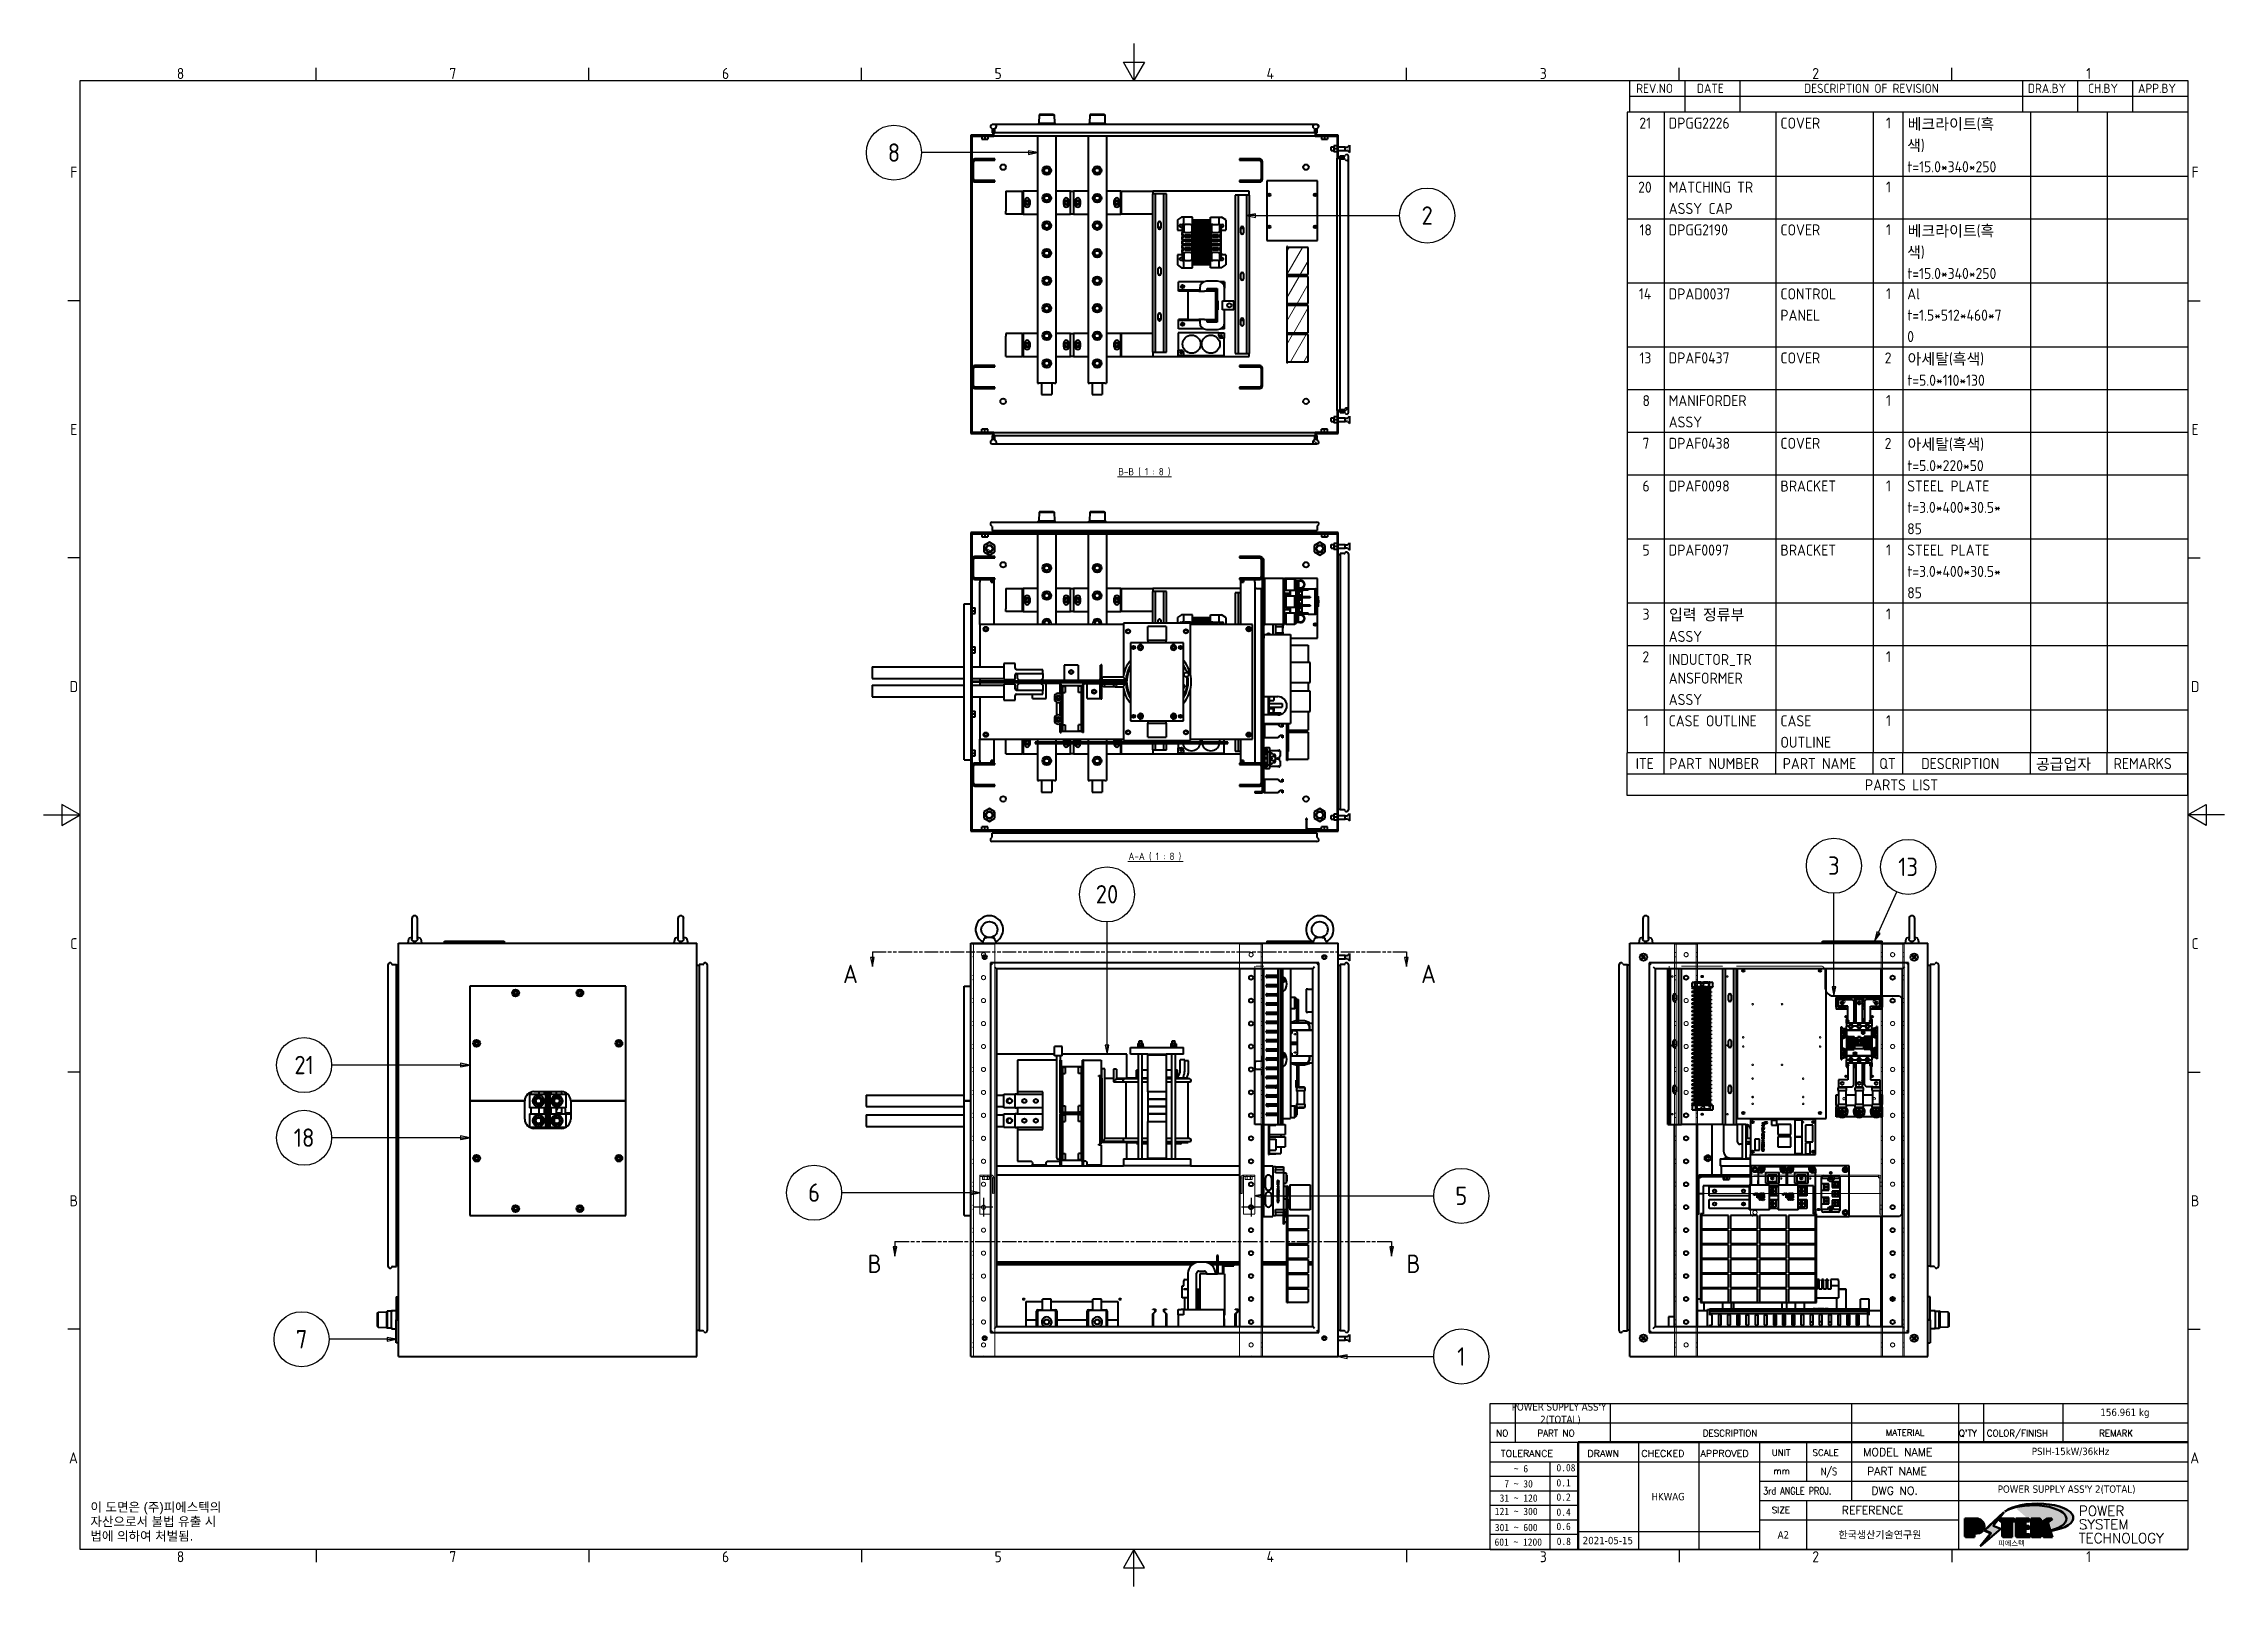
# Model space of a CAD drawing. Header units: inches. Extents: x 6934 to 18973, y 4254 to 7629.
# Drawn here: x 11808 to 16560, y 4254 to 7614 of the extents above; entities that cross this region are included whole.
import ezdxf
from ezdxf.enums import TextEntityAlignment as Align

# ---------------------------------------------------------------- set-up
doc = ezdxf.new("R2010")
doc.units = ezdxf.units.IN
doc.header["$MEASUREMENT"] = 0
for name, pattern in [('POWER SUPPLY CASE INLINER1$0$CHAIN', [0.3543, 0.2362, -0.0295, 0.0591, -0.0295]), ('POWER SUPPLY CASE INLINER1$0$DASHED', [0.2067, 0.1654, -0.0413]), ('POWER SUPPLY CASE INLINER1$0$DOUBLE_DASH_CHAIN', [1.2403, 0.6614, -0.0827, 0.1654, -0.0827, 0.1654, -0.0827])]:
    doc.linetypes.add(name, pattern=pattern)
for name, color, linetype, lineweight, true_color in [('POWER SUPPLY CASE INLINER1$0$가려진 것(ISO)', 2, 'POWER SUPPLY CASE INLINER1$0$DASHED', 18, 0xffff00), ('POWER SUPPLY CASE INLINER1$0$가시적인 것(ISO)', 3, 'Continuous', 40, 0x00ff00), ('POWER SUPPLY CASE INLINER1$0$기호(ISO)', 5, 'Continuous', 25, 0x0000ff), ('POWER SUPPLY CASE INLINER1$0$제목(ISO)', 5, 'Continuous', 50, 0x0000ff), ('POWER SUPPLY CASE INLINER1$0$중심 표식(ISO)', 1, 'Continuous', 25, 0xff0000)]:
    doc.layers.add(name, color=color, linetype=linetype, lineweight=lineweight, true_color=true_color)
for name, color, linetype, lineweight in [('POWER SUPPLY CASE INLINER1$0$경계(ISO)', 7, 'Continuous', 25), ('POWER SUPPLY CASE INLINER1$0$단면선(ISO)', 7, 'POWER SUPPLY CASE INLINER1$0$CHAIN', 25), ('POWER SUPPLY CASE INLINER1$0$해치(ISO)', 7, 'Continuous', 18)]:
    doc.layers.add(name, color=color, linetype=linetype, lineweight=lineweight)
doc.styles.add('POWER SUPPLY CASE INLINER1$0$HAN_291', font='')
doc.styles.add('POWER SUPPLY CASE INLINER1$0$HAN_370', font='', dxfattribs={"width": 2})
doc.styles.add('POWER SUPPLY CASE INLINER1$0$ISO ProportionalPSTEK', font='isocp.shx')
doc.styles.add('POWER SUPPLY CASE INLINER1$0$RC_284', font='ROMANC.shx')
doc.styles.add('POWER SUPPLY CASE INLINER1$0$RC_287', font='ROMANC.shx')
doc.styles.add('POWER SUPPLY CASE INLINER1$0$RC_292', font='ROMANC.shx')
doc.styles.add('POWER SUPPLY CASE INLINER1$0$ROMANT_294', font='romant.shx')
doc.styles.add('POWER SUPPLY CASE INLINER1$0$문자 텍스트_PSTEK_POSCO', font='isocp.shx')
doc.styles.add('POWER SUPPLY CASE INLINER1$0$부품번호텍스트_PSTEK_POSCO', font='isocp.shx')
doc.styles.add('POWER SUPPLY CASE INLINER1$0$텍스트 스타일198', font='tahoma.ttf')
doc.styles.add('POWER SUPPLY CASE INLINER1$0$텍스트 스타일333', font='ROMANC.shx', dxfattribs={"width": 0.8})
doc.styles.add('POWER SUPPLY CASE INLINER1$0$텍스트 스타일466', font='isocp.shx')
doc.styles.get('POWER SUPPLY CASE INLINER1$0$HAN_291').set_extended_font_data('GulimChe')
doc.styles.get('POWER SUPPLY CASE INLINER1$0$HAN_370').set_extended_font_data('GulimChe')

# ---------------------------------------------------------------- blocks, each defined once
blk = doc.blocks.new('POWER SUPPLY CASE INLINER1$0$경계 Default Border')
at = {"layer": 'POWER SUPPLY CASE INLINER1$0$경계(ISO)'}
for p, q in [((74.25, 410), (74.25, 413.4)), ((148.5, 410), (148.5, 413.4)), ((222.75, 410), (222.75, 413.4)), ((371.25, 410), (371.25, 413.4)), ((445.5, 410), (445.5, 413.4)), ((519.75, 410), (519.75, 413.4)), ((10, 350), (6.6, 350)), ((584, 350), (587.4, 350)), ((10, 280), (6.6, 280)), ((584, 280), (587.4, 280)), ((10, 140), (6.6, 140)), ((584, 140), (587.4, 140)), ((10, 70), (6.6, 70)), ((584, 70), (587.4, 70)), ((74.25, 10), (74.25, 6.6)), ((148.5, 10), (148.5, 6.6)), ((222.75, 10), (222.75, 6.6)), ((371.25, 10), (371.25, 6.6)), ((445.5, 10), (445.5, 6.6)), ((519.75, 10), (519.75, 6.6))]:
    blk.add_line(p, q, dxfattribs=at)
at = {"layer": 'POWER SUPPLY CASE INLINER1$0$경계(ISO)', "flags": 128}
for points in [[(297, 420), (297, 410), (294.11, 415), (299.89, 415), (297, 410)], [(10, 10), (10, 410), (584, 410), (584, 10), (10, 10)], [(0, 210), (10, 210), (5, 212.89), (5, 207.11), (10, 210)], [(594, 210), (584, 210), (589, 212.89), (589, 207.11), (584, 210)], [(297, 0), (297, 10), (294.11, 5), (299.89, 5), (297, 10)]]:
    blk.add_lwpolyline(points, dxfattribs=at)
at = {"layer": 'POWER SUPPLY CASE INLINER1$0$경계(ISO)', "color": 2, "true_color": 0xffff00, "char_height": 3, "attachment_point": 7, "style": 'POWER SUPPLY CASE INLINER1$0$문자 텍스트_PSTEK_POSCO'}
for s, insert in [('8', (36.27, 410.37)), ('7', (110.52, 410.39)), ('6', (184.77, 410.37)), ('5', (259.02, 410.37)), ('4', (333.1, 410.4)), ('3', (407.54, 410.37)), ('2', (481.75, 410.37)), ('1', (556.36, 410.4)), ('F', (7.24, 383.5)), ('F', (585.04, 383.5)), ('E', (7.24, 313.47)), ('E', (585.04, 313.47)), ('D', (7.08, 243.47)), ('D', (584.88, 243.47)), ('C', (7.24, 173.47)), ('C', (585.04, 173.47)), ('B', (7.08, 103.47)), ('B', (584.88, 103.47)), ('A', (6.91, 33.49)), ('A', (584.71, 33.49)), ('8', (36.27, 6.57)), ('7', (110.52, 6.59)), ('6', (184.77, 6.57)), ('5', (259.02, 6.57)), ('4', (333.1, 6.6)), ('3', (407.54, 6.57)), ('2', (481.75, 6.57)), ('1', (556.36, 6.6))]:
    blk.add_mtext(s, dxfattribs=dict(at, insert=insert))
blk = doc.blocks.new('POWER SUPPLY CASE INLINER1$0$제목 블록 PSTEK')
at = {"true_color": 0xff0000}
h = blk.add_hatch(color=1, dxfattribs=at)
edge = h.paths.add_edge_path(flags=0)
edge.add_line((314.22, 19.61), (314.22, 17))
edge.add_line((314.22, 17), (314.35, 17))
edge.add_arc((314.35, 17.65), 0.651, 270, 360)
edge.add_line((315, 17.65), (315, 18.96))
edge.add_arc((314.35, 18.96), 0.651, 0, 90)
edge.add_line((314.35, 19.61), (314.22, 19.61))
edge = h.paths.add_edge_path()
edge.add_arc((314.98, 18.29), 1.97, 270, 450)
edge.add_line((314.98, 20.26), (311.77, 20.26))
edge.add_line((311.77, 20.26), (311.77, 15.34))
edge.add_line((311.77, 15.34), (314.22, 15.34))
edge.add_line((314.22, 15.34), (314.22, 16.32))
edge.add_line((314.22, 16.32), (314.98, 16.32))
at = {"true_color": 0x848484}
h = blk.add_hatch(color=252, dxfattribs=at)
edge = h.paths.add_edge_path()
edge.add_arc((314.98, 18.29), 1.97, 270, 406.82787)
edge.add_arc((315.16, 18.14), 1.97, -90, 53.56098, ccw=False)
edge.add_line((315.16, 16.17), (314.4, 16.17))
edge.add_line((314.4, 16.17), (314.4, 15.19))
edge.add_line((314.4, 15.19), (311.94, 15.19))
edge.add_line((311.94, 15.19), (311.94, 15.34))
edge.add_line((311.94, 15.34), (314.22, 15.34))
edge.add_line((314.22, 15.34), (314.22, 16.32))
edge.add_line((314.22, 16.32), (314.98, 16.32))
h = blk.add_hatch(color=252, dxfattribs=at)
edge = h.paths.add_edge_path()
edge.add_line((314.4, 19.46), (314.53, 19.46))
edge.add_arc((314.53, 18.81), 0.651, 60.41893, 90, ccw=False)
edge.add_arc((314.35, 18.96), 0.651, 39.96992, 90)
edge.add_line((314.35, 19.61), (314.22, 19.61))
edge.add_line((314.22, 19.61), (314.22, 17))
edge.add_line((314.22, 17), (314.35, 17))
edge.add_arc((314.35, 17.65), 0.651, 270, 274.69308)
edge.add_line((314.4, 17), (314.4, 19.46))
for points in [[(317.22, 17.06), (322.03, 21.63), (322.28, 21.94), (317.05, 16.98), (318.75, 16.19), (316, 12.72), (316.34, 13), (318.92, 16.27)], [(321.98, 19.61), (321.4, 19.61), (321.4, 19.46), (321.98, 19.46)], [(324.66, 19.46), (325.42, 19.46), (325.42, 20.11), (325.24, 20.11), (325.24, 19.61), (324.48, 19.61), (324.48, 15.34), (322.16, 15.34), (322.16, 15.19), (324.66, 15.19)], [(328.29, 19.46), (329.41, 19.46), (329.41, 20.11), (329.23, 20.11), (329.23, 19.61), (328.11, 19.61), (328.11, 18.26), (328.29, 18.26)], [(328.29, 17.42), (329.41, 17.42), (329.41, 18.11), (329.23, 18.11), (329.23, 17.56), (328.11, 17.56), (328.11, 15.99), (328.29, 15.99)], [(332.51, 20.11), (332.33, 20.11), (332.33, 19), (332.51, 19.11)], [(335.62, 20.11), (335.25, 20.11), (334.25, 19.31), (335.49, 15.34), (333.2, 15.34), (333.25, 15.19), (335.66, 15.19), (334.43, 19.16)], [(329.54, 15.85), (329.36, 15.85), (329.36, 15.34), (325.83, 15.34), (325.83, 15.19), (329.54, 15.19)], [(332.51, 16.93), (332.33, 17.43), (332.33, 15.34), (330.04, 15.34), (330.04, 15.19), (332.51, 15.19)]]:
    blk.add_hatch(color=252, dxfattribs=at).paths.add_polyline_path(points)
at = {"true_color": 0x0000ff}
blk.add_hatch(color=5, dxfattribs=at).paths.add_polyline_path([(321.62, 17.42), (319.53, 18.25), (322.45, 22.02), (317.22, 17.06), (318.92, 16.27), (316.17, 12.8)])
at = {"true_color": 0xff0000}
for points in [[(324.48, 19.61), (325.24, 19.61), (325.24, 20.26), (321.23, 20.26), (321.23, 19.61), (321.98, 19.61), (321.98, 15.34), (324.48, 15.34)], [(329.23, 20.26), (325.66, 20.26), (325.66, 15.34), (329.36, 15.34), (329.36, 15.99), (328.11, 15.99), (328.11, 17.56), (329.23, 17.56), (329.23, 18.26), (328.11, 18.26), (328.11, 19.61), (329.23, 19.61)], [(332.33, 20.26), (329.86, 20.26), (329.86, 15.34), (332.33, 15.34), (332.33, 17.43), (333.07, 15.34), (335.49, 15.34), (334.25, 19.31), (335.44, 20.26), (334.31, 20.26), (332.33, 19)]]:
    blk.add_hatch(color=1, dxfattribs=at).paths.add_polyline_path(points)
at = {"layer": 'POWER SUPPLY CASE INLINER1$0$해치(ISO)', "true_color": 0x27d1fc}
h = blk.add_hatch(color=140, dxfattribs=at)
edge = h.paths.add_edge_path()
edge.add_ellipse((330.37, 20.16), major_axis=(9.1, 0), ratio=0.40699, start_angle=301.30985, end_angle=507.74369)
edge.add_ellipse((331.53, 20.46), major_axis=(-9.82, 0), ratio=0.39426, start_angle=111.51207, end_angle=334.47025, ccw=False)
edge.add_line((335.14, 16.86), (335.1, 16.99))
at = {"color": 180, "true_color": 0x3f00ff}
for p, q in [((182.48, 11.79), (182.48, 51.57)), ((182.48, 51.57), (372.48, 51.57)), ((189.27, 51.57), (189.27, 41.01)), ((215.22, 41.01), (215.22, 51.57)), ((280.88, 51.57), (280.88, 41.01)), ((310.09, 51.57), (310.09, 41.01)), ((316.9, 51.57), (316.9, 41.01)), ((338.46, 51.57), (338.46, 41.01)), ((372.48, 51.57), (372.48, 11.79)), ((182.48, 46.29), (372.48, 46.29)), ((182.48, 41.01), (206.45, 41.01)), ((182.48, 35.73), (206.45, 35.73)), ((198.86, 12.03), (198.86, 35.73)), ((206.45, 35.73), (372.48, 35.73)), ((222.94, 11.79), (222.94, 41.01)), ((239.43, 11.79), (239.43, 41.01)), ((255.92, 11.79), (255.92, 41.01)), ((268.69, 41.01), (268.69, 30.45)), ((280.88, 41.01), (280.88, 25.17)), ((310.09, 41.01), (310.09, 11.79)), ((182.48, 31.78), (206.45, 31.78)), ((255.92, 30.45), (372.48, 30.45)), ((182.48, 27.83), (206.45, 27.83)), ((182.48, 23.88), (206.45, 23.88)), ((255.92, 25.17), (372.48, 25.17)), ((268.69, 25.17), (268.69, 11.79)), ((182.48, 19.93), (206.45, 19.93)), ((255.92, 19.89), (310.09, 19.89)), ((182.48, 15.98), (206.45, 15.98)), ((206.45, 16.74), (255.92, 16.74)), ((182.48, 11.79), (372.48, 11.79))]:
    blk.add_line(p, q, dxfattribs=at)
at = {"color": 7, "lineweight": 50}
for p, q in [((206.45, 11.79), (206.45, 41.01)), ((206.45, 41.01), (372.48, 41.01))]:
    blk.add_line(p, q, dxfattribs=at)
at = {"color": 7}
for p, q in [((314.98, 20.26), (311.77, 20.26)), ((311.77, 20.26), (311.77, 15.34)), ((314.98, 20.26), (311.77, 20.26)), ((311.77, 20.26), (311.77, 15.34)), ((314.22, 17), (314.22, 19.61)), ((314.22, 19.61), (314.35, 19.61)), ((314.35, 19.61), (314.22, 19.61)), ((314.22, 19.61), (314.22, 17)), ((314.22, 17), (314.22, 19.61)), ((314.22, 19.61), (314.35, 19.61)), ((314.4, 19.46), (314.53, 19.46)), ((314.4, 17), (314.4, 19.46)), ((315, 18.96), (315, 17.65)), ((315, 18.96), (315, 17.65)), ((322.28, 21.94), (317.05, 16.98)), ((322.45, 22.02), (317.22, 17.06)), ((317.22, 17.06), (322.03, 21.63)), ((319.53, 18.25), (322.45, 22.02)), ((321.62, 17.42), (319.53, 18.25)), ((325.24, 20.26), (321.23, 20.26)), ((321.23, 20.26), (321.23, 19.61)), ((325.24, 20.26), (321.23, 20.26)), ((321.23, 20.26), (321.23, 19.61)), ((321.23, 19.61), (321.98, 19.61)), ((321.23, 19.61), (321.98, 19.61)), ((321.4, 19.61), (321.4, 19.46)), ((321.98, 19.61), (321.4, 19.61)), ((321.4, 19.46), (321.98, 19.46)), ((321.98, 19.61), (321.98, 15.34)), ((321.98, 19.46), (321.98, 19.61)), ((321.98, 19.61), (321.98, 15.34)), ((322.03, 21.63), (322.28, 21.94)), ((324.48, 19.61), (325.24, 19.61)), ((324.48, 15.34), (324.48, 19.61)), ((325.24, 19.61), (324.48, 19.61)), ((324.48, 19.61), (324.48, 15.34)), ((324.48, 19.61), (325.24, 19.61)), ((324.48, 15.34), (324.48, 19.61)), ((324.66, 19.46), (325.42, 19.46)), ((324.66, 15.19), (324.66, 19.46)), ((325.24, 19.61), (325.24, 20.26)), ((325.24, 19.61), (325.24, 20.26)), ((325.42, 20.11), (325.24, 20.11)), ((325.24, 20.11), (325.24, 19.61)), ((325.42, 19.46), (325.42, 20.11)), ((329.23, 20.26), (325.66, 20.26)), ((325.66, 20.26), (325.66, 15.34)), ((325.66, 20.26), (325.66, 15.34)), ((329.23, 20.26), (325.66, 20.26)), ((328.11, 18.26), (328.11, 19.61)), ((328.11, 19.61), (329.23, 19.61)), ((329.23, 19.61), (328.11, 19.61)), ((328.11, 19.61), (328.11, 18.26)), ((328.11, 18.26), (328.11, 19.61)), ((328.11, 19.61), (329.23, 19.61)), ((329.23, 18.26), (328.11, 18.26)), ((328.11, 18.26), (328.29, 18.26)), ((329.23, 18.26), (328.11, 18.26)), ((328.29, 18.26), (328.29, 19.46)), ((328.29, 19.46), (329.41, 19.46)), ((329.23, 19.61), (329.23, 20.26)), ((329.23, 19.61), (329.23, 20.26)), ((329.41, 20.11), (329.23, 20.11)), ((329.23, 20.11), (329.23, 19.61)), ((329.23, 17.56), (329.23, 18.26)), ((329.23, 17.56), (329.23, 18.26)), ((329.41, 18.11), (329.23, 18.11)), ((329.23, 18.11), (329.23, 17.56)), ((329.41, 19.46), (329.41, 20.11)), ((329.41, 17.42), (329.41, 18.11)), ((332.33, 20.26), (329.86, 20.26)), ((329.86, 20.26), (329.86, 15.34)), ((329.86, 20.26), (329.86, 15.34)), ((332.33, 20.26), (329.86, 20.26)), ((334.31, 20.26), (332.33, 19)), ((332.33, 19), (332.33, 20.26)), ((334.31, 20.26), (332.33, 19)), ((332.33, 19), (332.33, 20.26)), ((332.51, 20.11), (332.33, 20.11)), ((332.33, 20.11), (332.33, 19)), ((332.33, 19), (332.51, 19.11)), ((332.51, 19.11), (332.51, 20.11)), ((334.25, 19.31), (335.44, 20.26)), ((334.25, 19.31), (335.44, 20.26)), ((335.25, 20.11), (334.25, 19.31)), ((335.49, 15.34), (334.25, 19.31)), ((334.25, 19.31), (335.49, 15.34)), ((335.49, 15.34), (334.25, 19.31)), ((335.44, 20.26), (334.31, 20.26)), ((335.44, 20.26), (334.31, 20.26)), ((334.43, 19.16), (335.62, 20.11)), ((335.66, 15.19), (334.43, 19.16)), ((335.62, 20.11), (335.25, 20.11)), ((311.77, 15.34), (314.22, 15.34)), ((311.77, 15.34), (314.22, 15.34)), ((314.22, 15.34), (311.94, 15.34)), ((311.94, 15.34), (311.94, 15.19)), ((311.94, 15.19), (314.4, 15.19)), ((314.35, 17), (314.22, 17)), ((314.22, 17), (314.35, 17)), ((314.35, 17), (314.22, 17)), ((314.22, 16.32), (314.98, 16.32)), ((314.22, 15.34), (314.22, 16.32)), ((314.98, 16.32), (314.22, 16.32)), ((314.22, 16.32), (314.22, 15.34)), ((314.22, 16.32), (314.98, 16.32)), ((314.22, 15.34), (314.22, 16.32)), ((314.4, 16.17), (315.16, 16.17)), ((314.4, 15.19), (314.4, 16.17)), ((318.75, 16.19), (316, 12.72)), ((316, 12.72), (316.34, 13)), ((316.17, 12.8), (321.62, 17.42)), ((318.92, 16.27), (316.17, 12.8)), ((316.34, 13), (318.92, 16.27)), ((317.05, 16.98), (318.75, 16.19)), ((318.92, 16.27), (317.22, 17.06)), ((317.22, 17.06), (318.92, 16.27)), ((321.98, 15.34), (324.48, 15.34)), ((321.98, 15.34), (324.48, 15.34)), ((324.48, 15.34), (322.16, 15.34)), ((322.16, 15.34), (322.16, 15.19)), ((322.16, 15.19), (324.66, 15.19)), ((325.66, 15.34), (329.36, 15.34)), ((325.66, 15.34), (329.36, 15.34)), ((329.36, 15.34), (325.83, 15.34)), ((325.83, 15.34), (325.83, 15.19)), ((325.83, 15.19), (329.54, 15.19)), ((328.11, 17.56), (329.23, 17.56)), ((328.11, 15.99), (328.11, 17.56)), ((329.23, 17.56), (328.11, 17.56)), ((328.11, 17.56), (328.11, 15.99)), ((328.11, 17.56), (329.23, 17.56)), ((328.11, 15.99), (328.11, 17.56)), ((329.36, 15.99), (328.11, 15.99)), ((328.11, 15.99), (328.29, 15.99)), ((329.36, 15.99), (328.11, 15.99)), ((328.29, 15.99), (328.29, 17.42)), ((328.29, 17.42), (329.41, 17.42)), ((329.36, 15.34), (329.36, 15.99)), ((329.36, 15.34), (329.36, 15.99)), ((329.54, 15.85), (329.36, 15.85)), ((329.36, 15.85), (329.36, 15.34)), ((329.54, 15.19), (329.54, 15.85)), ((329.86, 15.34), (332.33, 15.34)), ((329.86, 15.34), (332.33, 15.34)), ((332.33, 15.34), (330.04, 15.34)), ((330.04, 15.34), (330.04, 15.19)), ((330.04, 15.19), (332.51, 15.19)), ((332.33, 17.43), (333.07, 15.34)), ((332.33, 15.34), (332.33, 17.43)), ((332.51, 16.93), (332.33, 17.43)), ((332.33, 17.43), (332.33, 15.34)), ((332.33, 17.43), (333.07, 15.34)), ((332.33, 15.34), (332.33, 17.43)), ((332.51, 15.19), (332.51, 16.93)), ((333.07, 15.34), (335.49, 15.34)), ((333.07, 15.34), (335.49, 15.34)), ((335.49, 15.34), (333.2, 15.34)), ((333.2, 15.34), (333.25, 15.19)), ((333.25, 15.19), (335.66, 15.19)), ((345.04, 17.5), (344.99, 17.69))]:
    blk.add_line(p, q, dxfattribs=at)
at = {"color": 1, "true_color": 0xff0000}
for p, q in [((314.98, 20.26), (311.77, 20.26)), ((311.77, 20.26), (311.77, 15.34)), ((314.22, 17), (314.22, 19.61)), ((314.22, 19.61), (314.35, 19.61)), ((315, 18.96), (315, 17.65)), ((325.24, 20.26), (321.23, 20.26)), ((321.23, 20.26), (321.23, 19.61)), ((321.23, 19.61), (321.98, 19.61)), ((321.98, 19.61), (321.98, 15.34)), ((324.48, 19.61), (325.24, 19.61)), ((324.48, 15.34), (324.48, 19.61)), ((325.24, 19.61), (325.24, 20.26)), ((329.23, 20.26), (325.66, 20.26)), ((325.66, 20.26), (325.66, 15.34)), ((328.11, 18.26), (328.11, 19.61)), ((328.11, 19.61), (329.23, 19.61)), ((329.23, 18.26), (328.11, 18.26)), ((329.23, 19.61), (329.23, 20.26)), ((329.23, 17.56), (329.23, 18.26)), ((332.33, 20.26), (329.86, 20.26)), ((329.86, 20.26), (329.86, 15.34)), ((334.31, 20.26), (332.33, 19)), ((332.33, 19), (332.33, 20.26)), ((334.25, 19.31), (335.44, 20.26)), ((335.49, 15.34), (334.25, 19.31)), ((335.44, 20.26), (334.31, 20.26)), ((311.77, 15.34), (314.22, 15.34)), ((314.35, 17), (314.22, 17)), ((314.22, 16.32), (314.98, 16.32)), ((314.22, 15.34), (314.22, 16.32)), ((321.98, 15.34), (324.48, 15.34)), ((325.66, 15.34), (329.36, 15.34)), ((328.11, 17.56), (329.23, 17.56)), ((328.11, 15.99), (328.11, 17.56)), ((329.36, 15.99), (328.11, 15.99)), ((329.36, 15.34), (329.36, 15.99)), ((329.86, 15.34), (332.33, 15.34)), ((332.33, 17.43), (333.07, 15.34)), ((332.33, 15.34), (332.33, 17.43)), ((333.07, 15.34), (335.49, 15.34))]:
    blk.add_line(p, q, dxfattribs=at)
at = {"color": 5, "true_color": 0x0000ff}
for p, q in [((322.45, 22.02), (317.22, 17.06)), ((319.53, 18.25), (322.45, 22.02)), ((321.62, 17.42), (319.53, 18.25)), ((316.17, 12.8), (321.62, 17.42)), ((318.92, 16.27), (316.17, 12.8)), ((317.22, 17.06), (318.92, 16.27))]:
    blk.add_line(p, q, dxfattribs=at)
at = {"color": 7}
for centre, radius, start, end in [((314.35, 18.96), 0.651, 0, 90), ((314.35, 18.96), 0.651, 39.96992, 90), ((314.35, 18.96), 0.651, 0, 90), ((314.53, 18.81), 0.651, 60.41893, 90), ((314.98, 18.29), 1.97, 270, 90), ((314.98, 18.29), 1.97, 270, 90), ((314.98, 18.29), 1.97, 270, 46.82787), ((315.16, 18.14), 1.97, 270, 53.56098), ((314.35, 17.65), 0.651, 270, 0), ((314.35, 17.65), 0.651, 270, 0), ((314.35, 17.65), 0.651, 270, 274.69308)]:
    blk.add_arc(centre, radius, start, end, dxfattribs=at)
at = {"color": 1, "true_color": 0xff0000}
for centre, radius, start, end in [((314.35, 18.96), 0.651, 0, 90), ((314.98, 18.29), 1.97, 270, 90), ((314.35, 17.65), 0.651, 270, 0)]:
    blk.add_arc(centre, radius, start, end, dxfattribs=at)
at = {"layer": 'POWER SUPPLY CASE INLINER1$0$제목(ISO)', "lineweight": 18}
blk.add_line((182.48, 35.73), (182.48, 11.79), dxfattribs=at)
at = {"layer": 'POWER SUPPLY CASE INLINER1$0$제목(ISO)'}
for p, q in [((314.98, 20.26), (311.77, 20.26)), ((311.77, 20.26), (311.77, 15.34)), ((314.22, 17), (314.22, 19.61)), ((314.22, 19.61), (314.35, 19.61)), ((314.35, 19.61), (314.22, 19.61)), ((314.22, 19.61), (314.22, 17)), ((314.4, 19.46), (314.53, 19.46)), ((314.4, 17), (314.4, 19.46)), ((315, 18.96), (315, 17.65)), ((322.28, 21.94), (317.05, 16.98)), ((322.45, 22.02), (317.22, 17.06)), ((317.22, 17.06), (322.03, 21.63)), ((319.53, 18.25), (322.45, 22.02)), ((321.62, 17.42), (319.53, 18.25)), ((325.24, 20.26), (321.23, 20.26)), ((321.23, 20.26), (321.23, 19.61)), ((321.23, 19.61), (321.98, 19.61)), ((321.98, 19.61), (321.4, 19.61)), ((321.4, 19.61), (321.4, 19.46)), ((321.4, 19.46), (321.98, 19.46)), ((321.98, 19.61), (321.98, 15.34)), ((321.98, 19.46), (321.98, 19.61)), ((322.03, 21.63), (322.28, 21.94)), ((324.48, 19.61), (325.24, 19.61)), ((324.48, 15.34), (324.48, 19.61)), ((325.24, 19.61), (324.48, 19.61)), ((324.48, 19.61), (324.48, 15.34)), ((324.66, 19.46), (325.42, 19.46)), ((324.66, 15.19), (324.66, 19.46)), ((325.24, 19.61), (325.24, 20.26)), ((325.42, 20.11), (325.24, 20.11)), ((325.24, 20.11), (325.24, 19.61)), ((325.42, 19.46), (325.42, 20.11)), ((329.23, 20.26), (325.66, 20.26)), ((325.66, 20.26), (325.66, 15.34)), ((328.11, 18.26), (328.11, 19.61)), ((328.11, 19.61), (329.23, 19.61)), ((329.23, 19.61), (328.11, 19.61)), ((328.11, 19.61), (328.11, 18.26)), ((329.23, 18.26), (328.11, 18.26)), ((328.11, 18.26), (328.29, 18.26)), ((328.29, 19.46), (329.41, 19.46)), ((328.29, 18.26), (328.29, 19.46)), ((329.23, 19.61), (329.23, 20.26)), ((329.41, 20.11), (329.23, 20.11)), ((329.23, 20.11), (329.23, 19.61)), ((329.23, 17.56), (329.23, 18.26)), ((329.41, 18.11), (329.23, 18.11)), ((329.23, 18.11), (329.23, 17.56)), ((329.41, 19.46), (329.41, 20.11)), ((329.41, 17.42), (329.41, 18.11)), ((332.33, 20.26), (329.86, 20.26)), ((329.86, 20.26), (329.86, 15.34)), ((334.31, 20.26), (332.33, 19)), ((332.33, 19), (332.33, 20.26)), ((332.51, 20.11), (332.33, 20.11)), ((332.33, 20.11), (332.33, 19)), ((332.33, 19), (332.51, 19.11)), ((332.51, 19.11), (332.51, 20.11)), ((334.25, 19.31), (335.44, 20.26)), ((335.25, 20.11), (334.25, 19.31)), ((335.49, 15.34), (334.25, 19.31)), ((334.25, 19.31), (335.49, 15.34)), ((335.44, 20.26), (334.31, 20.26)), ((334.43, 19.16), (335.62, 20.11)), ((335.66, 15.19), (334.43, 19.16)), ((335.62, 20.11), (335.25, 20.11)), ((311.77, 15.34), (314.22, 15.34)), ((314.22, 15.34), (311.94, 15.34)), ((311.94, 15.34), (311.94, 15.19)), ((311.94, 15.19), (314.4, 15.19)), ((314.35, 17), (314.22, 17)), ((314.22, 17), (314.35, 17)), ((314.22, 15.34), (314.22, 16.32)), ((314.22, 16.32), (314.98, 16.32)), ((314.98, 16.32), (314.22, 16.32)), ((314.22, 16.32), (314.22, 15.34)), ((314.4, 15.19), (314.4, 16.17)), ((314.4, 16.17), (315.16, 16.17)), ((318.75, 16.19), (316, 12.72)), ((316, 12.72), (316.34, 13)), ((316.17, 12.8), (321.62, 17.42)), ((318.92, 16.27), (316.17, 12.8)), ((316.34, 13), (318.92, 16.27)), ((317.05, 16.98), (318.75, 16.19)), ((317.22, 17.06), (318.92, 16.27)), ((318.92, 16.27), (317.22, 17.06)), ((321.98, 15.34), (324.48, 15.34)), ((324.48, 15.34), (322.16, 15.34)), ((322.16, 15.34), (322.16, 15.19)), ((322.16, 15.19), (324.66, 15.19)), ((325.66, 15.34), (329.36, 15.34)), ((329.36, 15.34), (325.83, 15.34)), ((325.83, 15.34), (325.83, 15.19)), ((325.83, 15.19), (329.54, 15.19)), ((328.11, 15.99), (328.11, 17.56)), ((328.11, 17.56), (329.23, 17.56)), ((329.23, 17.56), (328.11, 17.56)), ((328.11, 17.56), (328.11, 15.99)), ((329.36, 15.99), (328.11, 15.99)), ((328.11, 15.99), (328.29, 15.99)), ((328.29, 17.42), (329.41, 17.42)), ((328.29, 15.99), (328.29, 17.42)), ((329.36, 15.34), (329.36, 15.99)), ((329.54, 15.85), (329.36, 15.85)), ((329.36, 15.85), (329.36, 15.34)), ((329.54, 15.19), (329.54, 15.85)), ((329.86, 15.34), (332.33, 15.34)), ((332.33, 15.34), (330.04, 15.34)), ((330.04, 15.34), (330.04, 15.19)), ((330.04, 15.19), (332.51, 15.19)), ((332.33, 15.34), (332.33, 17.43)), ((332.33, 17.43), (333.07, 15.34)), ((332.51, 16.93), (332.33, 17.43)), ((332.33, 17.43), (332.33, 15.34)), ((332.51, 15.19), (332.51, 16.93)), ((333.07, 15.34), (335.49, 15.34)), ((335.49, 15.34), (333.2, 15.34)), ((333.2, 15.34), (333.25, 15.19)), ((333.25, 15.19), (335.66, 15.19))]:
    blk.add_line(p, q, dxfattribs=at)
at = {"layer": 'POWER SUPPLY CASE INLINER1$0$제목(ISO)', "color": 4, "true_color": 0x00ffff}
blk.add_line((335.14, 16.86), (335.1, 16.99), dxfattribs=at)
at = {"layer": 'POWER SUPPLY CASE INLINER1$0$제목(ISO)'}
for centre, radius, start, end in [((314.35, 18.96), 0.651, 0, 90), ((314.35, 18.96), 0.651, 39.96992, 90), ((314.53, 18.81), 0.651, 60.41893, 90), ((314.98, 18.29), 1.97, 46.82787, 90), ((314.98, 18.29), 1.97, 270, 46.82787), ((314.98, 18.29), 1.97, 270, 46.82787), ((315.16, 18.14), 1.97, 270, 53.56098), ((314.35, 17.65), 0.651, 270, 0), ((314.35, 17.65), 0.651, 270, 274.69308)]:
    blk.add_arc(centre, radius, start, end, dxfattribs=at)
at = {"layer": 'POWER SUPPLY CASE INLINER1$0$제목(ISO)', "color": 4, "true_color": 0x00ffff}
for centre, major_axis, ratio, start_param, end_param in [((331.53, 20.46), (9.82, 0), 0.39426, 5.087845, 8.9792), ((330.37, 20.16), (9.1, 0), 0.40699, 5.258849, 8.861799)]:
    blk.add_ellipse(centre, major_axis=major_axis, ratio=ratio, start_param=start_param, end_param=end_param, dxfattribs=at)
at = {"color": 2, "true_color": 0xffff00}
for s, height, style, p in [('NO', 1.742, 'POWER SUPPLY CASE INLINER1$0$RC_284', (184.14, 42.62)), ('PART NO', 1.742, 'POWER SUPPLY CASE INLINER1$0$RC_284', (195.34, 42.62)), ('DESCRIPTION', 1.7424, 'POWER SUPPLY CASE INLINER1$0$RC_284', (240.4, 42.62)), ("Q'TY", 1.742, 'POWER SUPPLY CASE INLINER1$0$RC_284', (310.14, 42.62)), ('COLOR/FINISH', 1.7424, 'POWER SUPPLY CASE INLINER1$0$RC_284', (317.77, 42.62)), ('REMARK', 1.742, 'POWER SUPPLY CASE INLINER1$0$RC_284', (348.35, 42.62)), (' TOLERANCE', 1.9, 'POWER SUPPLY CASE INLINER1$0$RC_287', (184.09, 37.01)), ('DRAWN', 1.9, 'POWER SUPPLY CASE INLINER1$0$RC_287', (208.98, 37.01)), ('CHECKED', 1.9, 'POWER SUPPLY CASE INLINER1$0$RC_287', (223.69, 37.01)), ('APPROVED', 1.9, 'POWER SUPPLY CASE INLINER1$0$RC_287', (239.78, 37.01)), ('UNIT', 1.742, 'POWER SUPPLY CASE INLINER1$0$RC_284', (259.17, 37.34)), ('SCALE', 1.742, 'POWER SUPPLY CASE INLINER1$0$RC_284', (270.29, 37.34)), ('MODEL NAME', 2.178, 'POWER SUPPLY CASE INLINER1$0$RC_292', (284.1, 37.25)), ('  7 ~ 30', 2, 'POWER SUPPLY CASE INLINER1$0$HAN_291', (183.77, 28.71)), ('    ~ 6', 2, 'POWER SUPPLY CASE INLINER1$0$HAN_291', (183.77, 32.82)), ('0.08', 2, 'POWER SUPPLY CASE INLINER1$0$HAN_291', (200.55, 33.1)), ('0.1', 2, 'POWER SUPPLY CASE INLINER1$0$HAN_291', (200.55, 28.99)), ('mm', 1.742, 'POWER SUPPLY CASE INLINER1$0$RC_284', (259.65, 32.35)), ('PART NAME', 2.178, 'POWER SUPPLY CASE INLINER1$0$RC_292', (285.14, 32.03)), (' 31 ~ 120', 2, 'POWER SUPPLY CASE INLINER1$0$HAN_291', (183.77, 24.83)), ('0.2', 2, 'POWER SUPPLY CASE INLINER1$0$HAN_291', (200.55, 25.11)), (' DWG NO.', 2.178, 'POWER SUPPLY CASE INLINER1$0$RC_292', (284.81, 26.75)), ('301 ~ 600', 2, 'POWER SUPPLY CASE INLINER1$0$HAN_291', (183.77, 16.83)), ('121 ~ 300', 2, 'POWER SUPPLY CASE INLINER1$0$HAN_291', (183.77, 21.21)), ('0.4', 2, 'POWER SUPPLY CASE INLINER1$0$HAN_291', (200.55, 21)), ('0.6', 2, 'POWER SUPPLY CASE INLINER1$0$HAN_291', (200.55, 17.12)), ('SIZE', 1.742, 'POWER SUPPLY CASE INLINER1$0$RC_284', (259.17, 21.69)), ('REFERENCE', 2.178, 'POWER SUPPLY CASE INLINER1$0$RC_292', (278.27, 21.43)), ('601 ~ 1200', 2, 'POWER SUPPLY CASE INLINER1$0$HAN_291', (183.68, 12.85)), ('0.8', 2, 'POWER SUPPLY CASE INLINER1$0$HAN_291', (200.61, 13.06))]:
    blk.add_text(s, height=height, dxfattribs=dict(at, style=style)).set_placement(p)
at = {"color": 2, "true_color": 0xffff00, "style": 'POWER SUPPLY CASE INLINER1$0$RC_284'}
blk.add_text('MATERIAL', height=1.742, dxfattribs=at).set_placement((295.48, 43.65), align=Align.MIDDLE_CENTER)
at = {"color": 7, "style": 'POWER SUPPLY CASE INLINER1$0$텍스트 스타일333', "width": 0.8}
blk.add_text('N/S', height=2, dxfattribs=at).set_placement((274.78, 33.09), align=Align.MIDDLE_CENTER)
at = {"color": 2, "true_color": 0xffff00, "style": 'POWER SUPPLY CASE INLINER1$0$텍스트 스타일333', "width": 0.8}
blk.add_text('3rd ANGLE PROJ.', height=2, dxfattribs=at).set_placement((256.84, 26.76))
at = {"color": 7, "style": 'POWER SUPPLY CASE INLINER1$0$ROMANT_294'}
for s, p in [('POWER', (342.83, 20.97)), ('SYSTEM', (342.83, 17.33)), ('TECHNOLOGY', (342.83, 13.57))]:
    blk.add_text(s, height=2.7, dxfattribs=at).set_placement(p)
at = {"color": 7, "insert": (320.85, 14.21), "char_height": 1.4, "attachment_point": 1, "line_spacing_factor": 0.332, "style": 'POWER SUPPLY CASE INLINER1$0$HAN_370'}
blk.add_mtext('\\fHY견고딕|b0|i0;\\H1.4000;피에스텍', dxfattribs=at)
at = {"layer": 'POWER SUPPLY CASE INLINER1$0$제목(ISO)', "color": 7, "style": 'POWER SUPPLY CASE INLINER1$0$텍스트 스타일198'}
for tag, p in [('부품_번호_001', (188.35, 49.65)), ('부품_번호_002', (196.12, 46.22)), ('질량\\P3;_001', (348.71, 48.16)), ('1._MODEL_NAME_001', (330.01, 37.54)), ('점검자_001', (226.43, 25.23)), ('부품_번호_001', (320.77, 27.04)), ('작성_날짜_001', (207.69, 13.27)), ('시트_크기_001', (260.79, 14.82)), ('프로젝트_001', (277.19, 14.84))]:
    blk.add_attdef(tag, p, '', height=2, dxfattribs=at)
for tag, p in [('설명', (247.96, 48.92)), ('재질', (295.48, 48.93)), ("3._Q'TY", (313.5, 48.93)), ('4._COLOR', (327.68, 48.93)), ('제목', (341.34, 33.12)), ('설계자', (214.7, 26.23)), ('엔지니어링_승인자', (247.67, 26.23)), ('점검_날짜', (231.18, 14.27)), ('엔지니어링_승인_날짜', (247.67, 14.27))]:
    blk.add_attdef(tag, text='', height=2, dxfattribs=at).set_placement(p, align=Align.MIDDLE_CENTER)
blk = doc.blocks.new('POWER SUPPLY CASE INLINER1$0$리비전 내역')
at = {"layer": 'POWER SUPPLY CASE INLINER1$0$기호(ISO)'}
for p, q in [((432, 410), (584, 410)), ((432, 410), (432, 405.72)), ((447, 410), (447, 405.72)), ((462, 410), (462, 405.72)), ((539, 410), (539, 405.72)), ((554, 410), (554, 405.72)), ((569, 410), (569, 405.72)), ((584, 410), (584, 405.72)), ((432, 405.72), (584, 405.72)), ((432, 405.72), (432, 401.44)), ((447, 405.72), (447, 401.44)), ((462, 405.72), (462, 401.44)), ((539, 405.72), (539, 401.44)), ((554, 405.72), (554, 401.44)), ((569, 405.72), (569, 401.44)), ((584, 405.72), (584, 401.44)), ((432, 401.44), (584, 401.44))]:
    blk.add_line(p, q, dxfattribs=at)
at = {"layer": 'POWER SUPPLY CASE INLINER1$0$기호(ISO)', "color": 2, "true_color": 0xffff00, "char_height": 2.5, "attachment_point": 7, "style": 'POWER SUPPLY CASE INLINER1$0$ISO ProportionalPSTEK'}
for s, insert in [('REV.NO', (433.79, 406.58)), ('DATE', (450.31, 406.58)), ('DESCRIPTION OF REVISION', (479.51, 406.58)), ('DRA.BY', (540.48, 406.58)), ('CH.BY', (556.86, 406.58)), ('APP.BY', (570.48, 406.58))]:
    blk.add_mtext(s, dxfattribs=dict(at, insert=insert))
blk = doc.blocks.new('POWER SUPPLY CASE INLINER1$0$2dTransSection0')
at = {"layer": 'POWER SUPPLY CASE INLINER1$0$단면선(ISO)', "linetype": 'POWER SUPPLY CASE INLINER1$0$DOUBLE_DASH_CHAIN', "ltscale": 5.714395}
blk.add_line((225.73, 172.74), (371.19, 172.74), dxfattribs=at)
at = {"layer": 'POWER SUPPLY CASE INLINER1$0$단면선(ISO)', "linetype": 'Continuous'}
for p, q in [((225.73, 172.74), (229.44, 172.74)), ((225.73, 172.74), (225.73, 171.24)), ((367.48, 172.74), (371.19, 172.74)), ((371.19, 172.74), (371.19, 171.24)), ((225.23, 171.24), (225.73, 168.74)), ((226.23, 171.24), (225.23, 171.24)), ((225.73, 171.24), (225.73, 168.74)), ((225.73, 168.74), (226.23, 171.24)), ((370.69, 171.24), (371.19, 168.74)), ((371.69, 171.24), (370.69, 171.24)), ((371.19, 171.24), (371.19, 168.74)), ((371.19, 168.74), (371.69, 171.24))]:
    blk.add_line(p, q, dxfattribs=at)
at = {"layer": 'POWER SUPPLY CASE INLINER1$0$단면선(ISO)', "linetype": 'Continuous', "flags": 128}
for points in [[(225.23, 171.24), (225.73, 168.74), (226.23, 171.24), (225.23, 171.24)], [(370.69, 171.24), (371.19, 168.74), (371.69, 171.24), (370.69, 171.24)]]:
    blk.add_lwpolyline(points, dxfattribs=at)
at = {"layer": 'POWER SUPPLY CASE INLINER1$0$단면선(ISO)'}
for points in [[(225.23, 171.24), (225.73, 168.74), (226.23, 171.24), (225.23, 171.24)], [(370.69, 171.24), (371.19, 168.74), (371.69, 171.24), (370.69, 171.24)]]:
    blk.add_solid(points, dxfattribs=at)
at = {"layer": 'POWER SUPPLY CASE INLINER1$0$단면선(ISO)', "char_height": 5, "attachment_point": 7, "style": 'POWER SUPPLY CASE INLINER1$0$부품번호텍스트_PSTEK_POSCO'}
for insert in [(217.75, 164.23), (375.21, 164.23)]:
    blk.add_mtext('A', dxfattribs=dict(at, insert=insert))
blk = doc.blocks.new('POWER SUPPLY CASE INLINER1$0$2dTransSection1')
at = {"layer": 'POWER SUPPLY CASE INLINER1$0$단면선(ISO)', "linetype": 'Continuous'}
for p, q in [((231.38, 92.43), (231.88, 89.93)), ((232.38, 92.43), (231.38, 92.43)), ((231.88, 93.93), (235.8, 93.93)), ((231.88, 93.93), (231.88, 92.43)), ((231.88, 92.43), (231.88, 89.93)), ((231.88, 89.93), (232.38, 92.43)), ((363.26, 93.93), (367.18, 93.93)), ((366.68, 92.43), (367.18, 89.93)), ((367.68, 92.43), (366.68, 92.43)), ((367.18, 93.93), (367.18, 92.43)), ((367.18, 92.43), (367.18, 89.93)), ((367.18, 89.93), (367.68, 92.43))]:
    blk.add_line(p, q, dxfattribs=at)
at = {"layer": 'POWER SUPPLY CASE INLINER1$0$단면선(ISO)', "linetype": 'POWER SUPPLY CASE INLINER1$0$DOUBLE_DASH_CHAIN', "ltscale": 5.884896}
blk.add_line((231.88, 93.93), (367.18, 93.93), dxfattribs=at)
at = {"layer": 'POWER SUPPLY CASE INLINER1$0$단면선(ISO)', "linetype": 'Continuous', "flags": 128}
for points in [[(231.38, 92.43), (231.88, 89.93), (232.38, 92.43), (231.38, 92.43)], [(366.68, 92.43), (367.18, 89.93), (367.68, 92.43), (366.68, 92.43)]]:
    blk.add_lwpolyline(points, dxfattribs=at)
at = {"layer": 'POWER SUPPLY CASE INLINER1$0$단면선(ISO)'}
for points in [[(231.38, 92.43), (231.88, 89.93), (232.38, 92.43), (231.38, 92.43)], [(366.68, 92.43), (367.18, 89.93), (367.68, 92.43), (366.68, 92.43)]]:
    blk.add_solid(points, dxfattribs=at)
at = {"layer": 'POWER SUPPLY CASE INLINER1$0$단면선(ISO)', "char_height": 5, "attachment_point": 7, "style": 'POWER SUPPLY CASE INLINER1$0$부품번호텍스트_PSTEK_POSCO'}
for insert in [(224.45, 85.32), (371.2, 85.32)]:
    blk.add_mtext('B', dxfattribs=dict(at, insert=insert))
blk = doc.blocks.new('POWER SUPPLY CASE INLINER1$0$PARTS LIST')
at = {"layer": 'POWER SUPPLY CASE INLINER1$0$기호(ISO)'}
for p, q in [((584, 401.31), (431.29, 401.31)), ((431.29, 401.31), (431.29, 226.95)), ((441.43, 401.31), (441.43, 226.95)), ((471.86, 401.31), (471.86, 226.95)), ((498.29, 401.31), (498.29, 226.95)), ((506.4, 401.31), (506.4, 226.95)), ((541.16, 401.31), (541.16, 226.95)), ((562.1, 401.31), (562.1, 226.95)), ((584, 401.31), (584, 226.95)), ((584, 383.87), (431.29, 383.87)), ((584, 372.25), (431.29, 372.25)), ((584, 354.82), (431.29, 354.82)), ((584, 337.38), (431.29, 337.38)), ((584, 325.76), (431.29, 325.76)), ((584, 314.13), (431.29, 314.13)), ((584, 302.51), (431.29, 302.51)), ((584, 285.07), (431.29, 285.07)), ((584, 267.64), (431.29, 267.64)), ((584, 256.01), (431.29, 256.01)), ((584, 238.58), (431.29, 238.58)), ((584, 226.95), (431.29, 226.95)), ((431.29, 221.14), (431.29, 226.95)), ((441.43, 221.14), (441.43, 226.95)), ((471.86, 221.14), (471.86, 226.95)), ((498.29, 221.14), (498.29, 226.95)), ((506.4, 221.14), (506.4, 226.95)), ((541.16, 221.14), (541.16, 226.95)), ((562.1, 221.14), (562.1, 226.95)), ((584, 221.14), (584, 226.95)), ((431.29, 215.33), (431.29, 221.14)), ((584, 221.14), (431.29, 221.14)), ((584, 215.33), (584, 221.14)), ((584, 215.33), (431.29, 215.33))]:
    blk.add_line(p, q, dxfattribs=at)
at = {"layer": 'POWER SUPPLY CASE INLINER1$0$기호(ISO)', "color": 2, "true_color": 0xffff00, "char_height": 3, "attachment_point": 7, "style": 'POWER SUPPLY CASE INLINER1$0$문자 텍스트_PSTEK_POSCO'}
for s, insert in [('21', (434.65, 396.86)), ('DPGG2226', (442.64, 396.86)), ('COVER', (473.07, 396.86)), ('1', (501.83, 396.9)), ('베크라이트(흑', (507.72, 396.28)), ('색) ', (507.59, 390.47)), ('t=15.0*340*250', (507.64, 384.98)), ('20', (434.32, 379.42)), ('MATCHING TR ', (442.64, 379.42)), ('1', (501.83, 379.47)), ('ASSY CAP', (442.65, 373.61)), ('18', (434.68, 367.8)), ('DPGG2190', (442.64, 367.8)), ('COVER', (473.07, 367.8)), ('1', (501.83, 367.85)), ('베크라이트(흑', (507.72, 367.22)), ('색) ', (507.59, 361.41)), ('t=15.0*340*250', (507.64, 355.92)), ('14', (434.51, 350.4)), ('DPAD0037', (442.64, 350.36)), ('CONTROL ', (473.07, 350.36)), ('1', (501.83, 350.41)), ('Al ', (507.61, 350.38)), ('PANEL', (473.07, 344.55)), ('t=1.5*512*460*7', (507.64, 344.57)), ('0', (507.61, 338.76)), ('13', (434.68, 332.93)), ('DPAF0437', (442.64, 332.93)), ('COVER', (473.07, 332.93)), ('2', (501.47, 332.93)), ('아세탈(흑색) ', (507.69, 332.35)), ('t=5.0*110*130', (507.64, 326.86)), ('8', (435.5, 321.3)), ('MANIFORDER ', (442.64, 321.3)), ('1', (501.83, 321.35)), ('ASSY', (442.65, 315.49)), ('7', (435.5, 309.7)), ('DPAF0438', (442.64, 309.68)), ('COVER', (473.07, 309.68)), ('2', (501.47, 309.68)), ('아세탈(흑색) ', (507.69, 309.11)), ('t=5.0*220*50', (507.64, 303.61)), ('6', (435.5, 298.06)), ('DPAF0098', (442.64, 298.06)), ('BRACKET', (473.07, 298.06)), ('1', (501.83, 298.1)), ('STEEL PLATE ', (507.61, 298.06)), ('t=3.0*400*30.5*', (507.64, 292.24)), ('85', (507.61, 286.43)), ('5', (435.5, 280.62)), ('DPAF0097', (442.64, 280.62)), ('BRACKET', (473.07, 280.62)), ('1', (501.83, 280.67)), ('STEEL PLATE ', (507.61, 280.62)), ('t=3.0*400*30.5*', (507.64, 274.81)), ('85', (507.61, 269)), ('3', (435.53, 263.18)), ('입력 정류부 ', (442.72, 262.7)), ('1', (501.83, 263.23)), ('ASSY', (442.65, 257.11)), ('2', (435.49, 251.56)), ('INDUCTOR_TR', (442.64, 250.56)), ('1', (501.83, 251.61)), ('ANSFORMER ', (442.65, 245.75)), ('ASSY', (442.65, 239.94)), ('1', (435.85, 234.17)), ('CASE OUTLINE', (442.64, 234.12)), ('CASE ', (473.07, 234.12)), ('1', (501.83, 234.17)), ('OUTLINE', (473.07, 228.31)), ('공급업자', (542.65, 222.03)), ('ITE', (433.67, 222.5)), ('PART NUMBER', (442.79, 222.5)), ('PART NAME', (473.71, 222.5)), ('QT', (499.99, 222.5)), ('DESCRIPTION', (511.42, 222.5)), ('REMARKS', (563.86, 222.5)), ('PARTS LIST', (496.12, 216.69))]:
    blk.add_mtext(s, dxfattribs=dict(at, insert=insert))
blk = doc.blocks.new('POWER SUPPLY CASE INLINER1$0$품번기호1')
at = {"layer": 'POWER SUPPLY CASE INLINER1$0$기호(ISO)', "color": 7}
for p, q in [((252.51, 107.17), (217.36, 107.17)), ((255.01, 107.17), (252.51, 107.67)), ((252.51, 107.67), (252.51, 106.67)), ((252.51, 107.17), (255.01, 107.17)), ((252.51, 106.67), (255.01, 107.17))]:
    blk.add_line(p, q, dxfattribs=at)
at = {"layer": 'POWER SUPPLY CASE INLINER1$0$기호(ISO)', "color": 7, "flags": 128}
blk.add_lwpolyline([(252.51, 106.67), (255.01, 107.17), (252.51, 107.67), (252.51, 106.67)], dxfattribs=at)
at = {"layer": 'POWER SUPPLY CASE INLINER1$0$기호(ISO)'}
blk.add_circle((209.86, 107.17), 7.5, dxfattribs=at)
at = {"layer": 'POWER SUPPLY CASE INLINER1$0$기호(ISO)', "color": 7}
blk.add_solid([(252.51, 106.67), (255.01, 107.17), (252.51, 107.67), (252.51, 106.67)], dxfattribs=at)
at = {"layer": 'POWER SUPPLY CASE INLINER1$0$기호(ISO)', "color": 7, "insert": (209.86, 107.2), "char_height": 5, "attachment_point": 5, "style": 'POWER SUPPLY CASE INLINER1$0$부품번호텍스트_PSTEK_POSCO'}
blk.add_mtext('6', dxfattribs=at)
blk = doc.blocks.new('POWER SUPPLY CASE INLINER1$0$품번기호2')
at = {"layer": 'POWER SUPPLY CASE INLINER1$0$기호(ISO)', "color": 7}
for p, q in [((332.39, 106.79), (329.89, 106.29)), ((332.39, 106.29), (329.89, 106.29)), ((329.89, 106.29), (332.39, 105.79)), ((332.39, 105.79), (332.39, 106.79)), ((332.39, 106.29), (378.65, 106.29))]:
    blk.add_line(p, q, dxfattribs=at)
at = {"layer": 'POWER SUPPLY CASE INLINER1$0$기호(ISO)', "color": 7, "flags": 128}
blk.add_lwpolyline([(332.39, 106.79), (329.89, 106.29), (332.39, 105.79), (332.39, 106.79)], dxfattribs=at)
at = {"layer": 'POWER SUPPLY CASE INLINER1$0$기호(ISO)'}
blk.add_circle((386.15, 106.29), 7.5, dxfattribs=at)
at = {"layer": 'POWER SUPPLY CASE INLINER1$0$기호(ISO)', "color": 7}
blk.add_solid([(332.39, 106.79), (329.89, 106.29), (332.39, 105.79), (332.39, 106.79)], dxfattribs=at)
at = {"layer": 'POWER SUPPLY CASE INLINER1$0$기호(ISO)', "color": 7, "insert": (386.15, 106.32), "char_height": 5, "attachment_point": 5, "style": 'POWER SUPPLY CASE INLINER1$0$부품번호텍스트_PSTEK_POSCO'}
blk.add_mtext('5', dxfattribs=at)
blk = doc.blocks.new('POWER SUPPLY CASE INLINER1$0$품번기호3')
at = {"layer": 'POWER SUPPLY CASE INLINER1$0$기호(ISO)', "color": 7}
for p, q in [((268.23, 390.32), (239.12, 390.32)), ((270.73, 390.32), (268.23, 390.82)), ((268.23, 390.82), (268.23, 389.82)), ((268.23, 390.32), (270.73, 390.32)), ((268.23, 389.82), (270.73, 390.32))]:
    blk.add_line(p, q, dxfattribs=at)
at = {"layer": 'POWER SUPPLY CASE INLINER1$0$기호(ISO)', "color": 7, "flags": 128}
blk.add_lwpolyline([(268.23, 389.82), (270.73, 390.32), (268.23, 390.82), (268.23, 389.82)], dxfattribs=at)
at = {"layer": 'POWER SUPPLY CASE INLINER1$0$기호(ISO)'}
blk.add_circle((231.62, 390.32), 7.5, dxfattribs=at)
at = {"layer": 'POWER SUPPLY CASE INLINER1$0$기호(ISO)', "color": 7}
blk.add_solid([(268.23, 389.82), (270.73, 390.32), (268.23, 390.82), (268.23, 389.82)], dxfattribs=at)
at = {"layer": 'POWER SUPPLY CASE INLINER1$0$기호(ISO)', "color": 7, "insert": (231.62, 390.34), "char_height": 5, "attachment_point": 5, "style": 'POWER SUPPLY CASE INLINER1$0$부품번호텍스트_PSTEK_POSCO'}
blk.add_mtext('8', dxfattribs=at)
blk = doc.blocks.new('POWER SUPPLY CASE INLINER1$0$품번기호4')
at = {"layer": 'POWER SUPPLY CASE INLINER1$0$기호(ISO)', "color": 7}
for p, q in [((330.1, 373.68), (327.6, 373.18)), ((330.1, 373.18), (327.6, 373.18)), ((327.6, 373.18), (330.1, 372.68)), ((330.1, 372.68), (330.1, 373.68)), ((330.1, 373.18), (369.36, 373.18))]:
    blk.add_line(p, q, dxfattribs=at)
at = {"layer": 'POWER SUPPLY CASE INLINER1$0$기호(ISO)', "color": 7, "flags": 128}
blk.add_lwpolyline([(330.1, 373.68), (327.6, 373.18), (330.1, 372.68), (330.1, 373.68)], dxfattribs=at)
at = {"layer": 'POWER SUPPLY CASE INLINER1$0$기호(ISO)'}
blk.add_circle((376.86, 373.18), 7.5, dxfattribs=at)
at = {"layer": 'POWER SUPPLY CASE INLINER1$0$기호(ISO)', "color": 7}
blk.add_solid([(330.1, 373.68), (327.6, 373.18), (330.1, 372.68), (330.1, 373.68)], dxfattribs=at)
at = {"layer": 'POWER SUPPLY CASE INLINER1$0$기호(ISO)', "color": 7, "insert": (376.86, 373.21), "char_height": 5, "attachment_point": 5, "style": 'POWER SUPPLY CASE INLINER1$0$부품번호텍스트_PSTEK_POSCO'}
blk.add_mtext('2', dxfattribs=at)
blk = doc.blocks.new('POWER SUPPLY CASE INLINER1$0$품번기호5')
at = {"layer": 'POWER SUPPLY CASE INLINER1$0$기호(ISO)', "color": 7}
for p, q in [((289.65, 147.35), (289.65, 180.89)), ((289.15, 147.35), (289.65, 144.85)), ((290.15, 147.35), (289.15, 147.35)), ((289.65, 147.35), (289.65, 144.85)), ((289.65, 144.85), (290.15, 147.35))]:
    blk.add_line(p, q, dxfattribs=at)
at = {"layer": 'POWER SUPPLY CASE INLINER1$0$기호(ISO)', "color": 7, "flags": 128}
blk.add_lwpolyline([(289.15, 147.35), (289.65, 144.85), (290.15, 147.35), (289.15, 147.35)], dxfattribs=at)
at = {"layer": 'POWER SUPPLY CASE INLINER1$0$기호(ISO)'}
blk.add_circle((289.65, 188.39), 7.5, dxfattribs=at)
at = {"layer": 'POWER SUPPLY CASE INLINER1$0$기호(ISO)', "color": 7}
blk.add_solid([(289.15, 147.35), (289.65, 144.85), (290.15, 147.35), (289.15, 147.35)], dxfattribs=at)
at = {"layer": 'POWER SUPPLY CASE INLINER1$0$기호(ISO)', "color": 7, "insert": (289.65, 188.42), "char_height": 5, "attachment_point": 5, "style": 'POWER SUPPLY CASE INLINER1$0$부품번호텍스트_PSTEK_POSCO'}
blk.add_mtext('20', dxfattribs=at)
blk = doc.blocks.new('POWER SUPPLY CASE INLINER1$0$품번기호6')
at = {"layer": 'POWER SUPPLY CASE INLINER1$0$기호(ISO)', "color": 7}
for p, q in [((487.64, 163.23), (487.64, 188.7)), ((487.14, 163.23), (487.64, 160.73)), ((488.14, 163.23), (487.14, 163.23)), ((487.64, 163.23), (487.64, 160.73)), ((487.64, 160.73), (488.14, 163.23))]:
    blk.add_line(p, q, dxfattribs=at)
at = {"layer": 'POWER SUPPLY CASE INLINER1$0$기호(ISO)', "color": 7, "flags": 128}
blk.add_lwpolyline([(487.14, 163.23), (487.64, 160.73), (488.14, 163.23), (487.14, 163.23)], dxfattribs=at)
at = {"layer": 'POWER SUPPLY CASE INLINER1$0$기호(ISO)'}
blk.add_circle((487.64, 196.2), 7.5, dxfattribs=at)
at = {"layer": 'POWER SUPPLY CASE INLINER1$0$기호(ISO)', "color": 7}
blk.add_solid([(487.14, 163.23), (487.64, 160.73), (488.14, 163.23), (487.14, 163.23)], dxfattribs=at)
at = {"layer": 'POWER SUPPLY CASE INLINER1$0$기호(ISO)', "color": 7, "insert": (487.64, 196.22), "char_height": 5, "attachment_point": 5, "style": 'POWER SUPPLY CASE INLINER1$0$부품번호텍스트_PSTEK_POSCO'}
blk.add_mtext('3', dxfattribs=at)
blk = doc.blocks.new('POWER SUPPLY CASE INLINER1$0$품번기호7')
at = {"layer": 'POWER SUPPLY CASE INLINER1$0$기호(ISO)', "color": 7}
for p, q in [((113.56, 141.92), (78.45, 141.92)), ((116.06, 141.92), (113.56, 142.42)), ((113.56, 142.42), (113.56, 141.42)), ((113.56, 141.92), (116.06, 141.92)), ((113.56, 141.42), (116.06, 141.92))]:
    blk.add_line(p, q, dxfattribs=at)
at = {"layer": 'POWER SUPPLY CASE INLINER1$0$기호(ISO)', "color": 7, "flags": 128}
blk.add_lwpolyline([(113.56, 141.42), (116.06, 141.92), (113.56, 142.42), (113.56, 141.42)], dxfattribs=at)
at = {"layer": 'POWER SUPPLY CASE INLINER1$0$기호(ISO)'}
blk.add_circle((70.95, 141.92), 7.5, dxfattribs=at)
at = {"layer": 'POWER SUPPLY CASE INLINER1$0$기호(ISO)', "color": 7}
blk.add_solid([(113.56, 141.42), (116.06, 141.92), (113.56, 142.42), (113.56, 141.42)], dxfattribs=at)
at = {"layer": 'POWER SUPPLY CASE INLINER1$0$기호(ISO)', "color": 7, "insert": (70.95, 141.94), "char_height": 5, "attachment_point": 5, "style": 'POWER SUPPLY CASE INLINER1$0$부품번호텍스트_PSTEK_POSCO'}
blk.add_mtext('21', dxfattribs=at)
blk = doc.blocks.new('POWER SUPPLY CASE INLINER1$0$품번기호8')
at = {"layer": 'POWER SUPPLY CASE INLINER1$0$기호(ISO)', "color": 7}
for p, q in [((113.56, 122.14), (78.45, 122.14)), ((116.06, 122.14), (113.56, 122.64)), ((113.56, 122.64), (113.56, 121.64)), ((113.56, 122.14), (116.06, 122.14)), ((113.56, 121.64), (116.06, 122.14))]:
    blk.add_line(p, q, dxfattribs=at)
at = {"layer": 'POWER SUPPLY CASE INLINER1$0$기호(ISO)', "color": 7, "flags": 128}
blk.add_lwpolyline([(113.56, 121.64), (116.06, 122.14), (113.56, 122.64), (113.56, 121.64)], dxfattribs=at)
at = {"layer": 'POWER SUPPLY CASE INLINER1$0$기호(ISO)'}
blk.add_circle((70.95, 122.14), 7.5, dxfattribs=at)
at = {"layer": 'POWER SUPPLY CASE INLINER1$0$기호(ISO)', "color": 7}
blk.add_solid([(113.56, 121.64), (116.06, 122.14), (113.56, 122.64), (113.56, 121.64)], dxfattribs=at)
at = {"layer": 'POWER SUPPLY CASE INLINER1$0$기호(ISO)', "color": 7, "insert": (70.95, 122.16), "char_height": 5, "attachment_point": 5, "style": 'POWER SUPPLY CASE INLINER1$0$부품번호텍스트_PSTEK_POSCO'}
blk.add_mtext('18', dxfattribs=at)
blk = doc.blocks.new('POWER SUPPLY CASE INLINER1$0$품번기호9')
at = {"layer": 'POWER SUPPLY CASE INLINER1$0$기호(ISO)', "color": 7}
for p, q in [((355.1, 63.07), (352.6, 62.57)), ((355.1, 62.57), (352.6, 62.57)), ((352.6, 62.57), (355.1, 62.07)), ((355.1, 62.07), (355.1, 63.07)), ((355.1, 62.57), (378.65, 62.57))]:
    blk.add_line(p, q, dxfattribs=at)
at = {"layer": 'POWER SUPPLY CASE INLINER1$0$기호(ISO)', "color": 7, "flags": 128}
blk.add_lwpolyline([(355.1, 63.07), (352.6, 62.57), (355.1, 62.07), (355.1, 63.07)], dxfattribs=at)
at = {"layer": 'POWER SUPPLY CASE INLINER1$0$기호(ISO)'}
blk.add_circle((386.15, 62.57), 7.5, dxfattribs=at)
at = {"layer": 'POWER SUPPLY CASE INLINER1$0$기호(ISO)', "color": 7}
blk.add_solid([(355.1, 63.07), (352.6, 62.57), (355.1, 62.07), (355.1, 63.07)], dxfattribs=at)
at = {"layer": 'POWER SUPPLY CASE INLINER1$0$기호(ISO)', "color": 7, "insert": (386.15, 62.57), "char_height": 5, "attachment_point": 5, "style": 'POWER SUPPLY CASE INLINER1$0$부품번호텍스트_PSTEK_POSCO'}
blk.add_mtext('1', dxfattribs=at)
blk = doc.blocks.new('POWER SUPPLY CASE INLINER1$0$품번기호10')
at = {"layer": 'POWER SUPPLY CASE INLINER1$0$기호(ISO)', "color": 7}
for p, q in [((93.56, 67.28), (77.76, 67.28)), ((96.06, 67.28), (93.56, 67.78)), ((93.56, 67.78), (93.56, 66.78)), ((93.56, 67.28), (96.06, 67.28)), ((93.56, 66.78), (96.06, 67.28))]:
    blk.add_line(p, q, dxfattribs=at)
at = {"layer": 'POWER SUPPLY CASE INLINER1$0$기호(ISO)', "color": 7, "flags": 128}
blk.add_lwpolyline([(93.56, 66.78), (96.06, 67.28), (93.56, 67.78), (93.56, 66.78)], dxfattribs=at)
at = {"layer": 'POWER SUPPLY CASE INLINER1$0$기호(ISO)'}
blk.add_circle((70.26, 67.28), 7.5, dxfattribs=at)
at = {"layer": 'POWER SUPPLY CASE INLINER1$0$기호(ISO)', "color": 7}
blk.add_solid([(93.56, 66.78), (96.06, 67.28), (93.56, 67.78), (93.56, 66.78)], dxfattribs=at)
at = {"layer": 'POWER SUPPLY CASE INLINER1$0$기호(ISO)', "color": 7, "insert": (70.26, 67.28), "char_height": 5, "attachment_point": 5, "style": 'POWER SUPPLY CASE INLINER1$0$부품번호텍스트_PSTEK_POSCO'}
blk.add_mtext('7', dxfattribs=at)
blk = doc.blocks.new('POWER SUPPLY CASE INLINER1$0$품번기호11')
at = {"layer": 'POWER SUPPLY CASE INLINER1$0$기호(ISO)', "color": 7}
for p, q in [((499.76, 177.97), (504.78, 189.06)), ((499.31, 178.18), (498.73, 175.69)), ((499.76, 177.97), (498.73, 175.69)), ((498.73, 175.69), (500.22, 177.76)), ((500.22, 177.76), (499.31, 178.18))]:
    blk.add_line(p, q, dxfattribs=at)
at = {"layer": 'POWER SUPPLY CASE INLINER1$0$기호(ISO)', "color": 7, "flags": 128}
blk.add_lwpolyline([(499.31, 178.18), (498.73, 175.69), (500.22, 177.76), (499.31, 178.18)], dxfattribs=at)
at = {"layer": 'POWER SUPPLY CASE INLINER1$0$기호(ISO)'}
blk.add_circle((507.86, 195.87), 7.5, dxfattribs=at)
at = {"layer": 'POWER SUPPLY CASE INLINER1$0$기호(ISO)', "color": 7}
blk.add_solid([(499.31, 178.18), (498.73, 175.69), (500.22, 177.76), (499.31, 178.18)], dxfattribs=at)
at = {"layer": 'POWER SUPPLY CASE INLINER1$0$기호(ISO)', "color": 7, "insert": (507.86, 195.89), "char_height": 5, "attachment_point": 5, "style": 'POWER SUPPLY CASE INLINER1$0$부품번호텍스트_PSTEK_POSCO'}
blk.add_mtext('13', dxfattribs=at)
blk = doc.blocks.new('POWER SUPPLY CASE INLINER1')
at = {"layer": 'POWER SUPPLY CASE INLINER1$0$해치(ISO)'}
h = blk.add_hatch(dxfattribs=at)
h.set_pattern_fill('ANSI31', color=256, scale=203.2, style=0)
h.paths.add_polyline_path([(2820.8, 2558.6), (2825.5, 2558.6), (2833.5, 2558.6), (2833.5, 2560.9), (2825.5, 2560.9), (2818.5, 2560.9), (2818.5, 2513.2), (2770.8, 2513.2), (2770.8, 2506.2), (2770.8, 2498.2), (2773.1, 2498.2), (2773.1, 2506.2), (2773.1, 2510.9), (2820.8, 2510.9)])
h.paths.add_polyline_path([(2773.1, 3160.9), (2773.1, 3165.6), (2773.1, 3173.6), (2770.8, 3173.6), (2770.8, 3165.6), (2770.8, 3158.6), (2818.5, 3158.6), (2818.5, 3110.9), (2825.5, 3110.9), (2833.5, 3110.9), (2833.5, 3113.2), (2825.5, 3113.2), (2820.8, 3113.2), (2820.8, 3160.9)])
h.paths.add_polyline_path([(2023.1, 2513.2), (2023.1, 2614.9), (2023.1, 2652.9), (2023.1, 3064.9), (2023.1, 3102.9), (2023.1, 3158.6), (2070.8, 3158.6), (2070.8, 3165.6), (2070.8, 3173.6), (2068.5, 3173.6), (2068.5, 3165.6), (2068.5, 3160.9), (2020.8, 3160.9), (2020.8, 2510.9), (2068.5, 2510.9), (2068.5, 2506.2), (2068.5, 2498.2), (2070.8, 2498.2), (2070.8, 2506.2), (2070.8, 2513.2)])
h = blk.add_hatch(dxfattribs=at)
h.set_pattern_fill('ANSI31', color=256, scale=203.2, angle=90.0002, style=0)
edge = h.paths.add_edge_path()
edge.add_line((2066.7, 3174.1), (2066.7, 3165.6))
edge.add_line((2066.7, 3165.6), (2068.5, 3165.6))
edge.add_line((2068.5, 3165.6), (2068.5, 3173.6))
edge.add_line((2068.5, 3173.6), (2070.8, 3173.6))
edge.add_line((2070.8, 3173.6), (2070.8, 3165.6))
edge.add_line((2070.8, 3165.6), (2072.7, 3165.6))
edge.add_line((2072.7, 3165.6), (2072.7, 3174.1))
edge.add_ellipse((2074.7, 3174.1), major_axis=(-2, 0), ratio=1, start_angle=294.6243, end_angle=360, ccw=False)
edge.add_ellipse((2072.2, 3179.6), major_axis=(1.67, -3.64), ratio=1, start_angle=0, end_angle=155.3757)
edge.add_line((2072.2, 3183.6), (2067.2, 3183.6))
edge.add_ellipse((2067.2, 3179.6), major_axis=(0, 4), ratio=1, start_angle=0, end_angle=155.3757)
edge.add_ellipse((2064.7, 3174.1), major_axis=(0.83, 1.82), ratio=1, start_angle=294.6243, end_angle=360, ccw=False)
edge = h.paths.add_edge_path()
edge.add_ellipse((2769.5, 3179.6), major_axis=(0, 4), ratio=1, start_angle=0, end_angle=155.3757)
edge.add_ellipse((2767, 3174.1), major_axis=(0.83, 1.82), ratio=1, start_angle=294.6243, end_angle=360, ccw=False)
edge.add_line((2769, 3174.1), (2769, 3165.6))
edge.add_line((2769, 3165.6), (2770.8, 3165.6))
edge.add_line((2770.8, 3165.6), (2770.8, 3173.6))
edge.add_line((2770.8, 3173.6), (2773.1, 3173.6))
edge.add_line((2773.1, 3173.6), (2773.1, 3165.6))
edge.add_line((2773.1, 3165.6), (2775, 3165.6))
edge.add_line((2775, 3165.6), (2775, 3174.1))
edge.add_ellipse((2777, 3174.1), major_axis=(-2, 0), ratio=1, start_angle=294.6243, end_angle=360, ccw=False)
edge.add_ellipse((2774.5, 3179.6), major_axis=(1.67, -3.64), ratio=1, start_angle=0, end_angle=155.3757)
edge.add_line((2774.5, 3183.6), (2769.5, 3183.6))
h = blk.add_hatch(dxfattribs=at)
h.set_pattern_fill('ANSI31', color=256, scale=203.2, angle=90.0002, style=0)
edge = h.paths.add_edge_path()
edge.add_line((2073.1, 3105.9), (2073.1, 3108.9))
edge.add_line((2073.1, 3108.9), (2029.1, 3108.9))
edge.add_ellipse((2029.1, 3102.9), major_axis=(0, 6), ratio=1, start_angle=0, end_angle=90)
edge.add_line((2023.1, 3102.9), (2023.1, 3064.9))
edge.add_ellipse((2029.1, 3064.9), major_axis=(-6, 0), ratio=1, start_angle=0, end_angle=90)
edge.add_line((2029.1, 3058.9), (2073.1, 3058.9))
edge.add_line((2073.1, 3058.9), (2073.1, 3061.9))
edge.add_line((2073.1, 3061.9), (2029.1, 3061.9))
edge.add_ellipse((2029.1, 3064.9), major_axis=(0, -3), ratio=1, start_angle=270, end_angle=360, ccw=False)
edge.add_line((2026.1, 3064.9), (2026.1, 3102.9))
edge.add_ellipse((2029.1, 3102.9), major_axis=(-3, 0), ratio=1, start_angle=270, end_angle=360, ccw=False)
edge.add_line((2029.1, 3105.9), (2073.1, 3105.9))
h = blk.add_hatch(dxfattribs=at)
h.set_pattern_fill('ANSI31', color=256, scale=203.2, angle=75, style=0)
edge = h.paths.add_edge_path()
edge.add_line((2606.1, 3061.9), (2606.1, 3058.9))
edge.add_line((2606.1, 3058.9), (2650.1, 3058.9))
edge.add_ellipse((2650.1, 3064.9), major_axis=(0, -6), ratio=1, start_angle=0, end_angle=90)
edge.add_line((2656.1, 3064.9), (2656.1, 3102.9))
edge.add_ellipse((2650.1, 3102.9), major_axis=(6, 0), ratio=1, start_angle=0, end_angle=90)
edge.add_line((2650.1, 3108.9), (2606.1, 3108.9))
edge.add_line((2606.1, 3108.9), (2606.1, 3105.9))
edge.add_line((2606.1, 3105.9), (2650.1, 3105.9))
edge.add_ellipse((2650.1, 3102.9), major_axis=(0, 3), ratio=1, start_angle=270, end_angle=360, ccw=False)
edge.add_line((2653.1, 3102.9), (2653.1, 3064.9))
edge.add_ellipse((2650.1, 3064.9), major_axis=(3, 0), ratio=1, start_angle=270, end_angle=360, ccw=False)
edge.add_line((2650.1, 3061.9), (2606.1, 3061.9))
h = blk.add_hatch(dxfattribs=at)
h.set_pattern_fill('ANSI31', color=256, scale=203.2, style=0)
edge = h.paths.add_edge_path()
edge.add_line((2834.1, 3115), (2825.5, 3115))
edge.add_line((2825.5, 3115), (2825.5, 3113.2))
edge.add_line((2825.5, 3113.2), (2833.5, 3113.2))
edge.add_line((2833.5, 3113.2), (2833.5, 3110.9))
edge.add_line((2833.5, 3110.9), (2825.5, 3110.9))
edge.add_line((2825.5, 3110.9), (2825.5, 3109))
edge.add_line((2825.5, 3109), (2834.1, 3109))
edge.add_ellipse((2834.1, 3107), major_axis=(0, 2), ratio=1, start_angle=294.6243, end_angle=360, ccw=False)
edge.add_ellipse((2839.5, 3109.5), major_axis=(-3.64, -1.67), ratio=1, start_angle=0, end_angle=155.3757)
edge.add_line((2843.5, 3109.5), (2843.5, 3114.5))
edge.add_ellipse((2839.5, 3114.5), major_axis=(4, 0), ratio=1, start_angle=0, end_angle=155.3757)
edge.add_ellipse((2834.1, 3117), major_axis=(1.82, -0.83), ratio=1, start_angle=294.6243, end_angle=360, ccw=False)
edge = h.paths.add_edge_path()
edge.add_ellipse((2839.5, 2562.2), major_axis=(4, 0), ratio=1, start_angle=0, end_angle=155.3757)
edge.add_ellipse((2834.1, 2564.7), major_axis=(1.82, -0.83), ratio=1, start_angle=294.6243, end_angle=360, ccw=False)
edge.add_line((2834.1, 2562.7), (2825.5, 2562.7))
edge.add_line((2825.5, 2562.7), (2825.5, 2560.9))
edge.add_line((2825.5, 2560.9), (2833.5, 2560.9))
edge.add_line((2833.5, 2560.9), (2833.5, 2558.6))
edge.add_line((2833.5, 2558.6), (2825.5, 2558.6))
edge.add_line((2825.5, 2558.6), (2825.5, 2556.7))
edge.add_line((2825.5, 2556.7), (2834.1, 2556.7))
edge.add_ellipse((2834.1, 2554.7), major_axis=(0, 2), ratio=1, start_angle=294.6243, end_angle=360, ccw=False)
edge.add_ellipse((2839.5, 2557.2), major_axis=(-3.64, -1.67), ratio=1, start_angle=0, end_angle=155.3757)
edge.add_line((2843.5, 2557.2), (2843.5, 2562.2))
h = blk.add_hatch(dxfattribs=at)
h.set_pattern_fill('ANSI31', color=256, scale=203.2, angle=15, style=0)
h.paths.add_polyline_path([(2710.7, 2917.9), (2709.1, 2917.9), (2709.1, 2664.9), (2710.7, 2664.9), (2710.7, 2667.3), (2755.7, 2667.3), (2755.7, 2726.3), (2710.7, 2726.3), (2710.7, 2730.5), (2755.7, 2730.5), (2755.7, 2789.5), (2710.7, 2789.5), (2710.7, 2793.7), (2755.7, 2793.7), (2755.7, 2852.7), (2710.7, 2852.7), (2710.7, 2856.9), (2755.7, 2856.9), (2755.7, 2915.9), (2710.7, 2915.9)])
h = blk.add_hatch(dxfattribs=at)
h.set_pattern_fill('ANSI31', color=256, scale=203.2, angle=15, style=0)
edge = h.paths.add_edge_path()
edge.add_line((2073.1, 2655.9), (2073.1, 2658.9))
edge.add_line((2073.1, 2658.9), (2029.1, 2658.9))
edge.add_ellipse((2029.1, 2652.9), major_axis=(0, 6), ratio=1, start_angle=0, end_angle=90)
edge.add_line((2023.1, 2652.9), (2023.1, 2614.9))
edge.add_ellipse((2029.1, 2614.9), major_axis=(-6, 0), ratio=1, start_angle=0, end_angle=90)
edge.add_line((2029.1, 2608.9), (2073.1, 2608.9))
edge.add_line((2073.1, 2608.9), (2073.1, 2611.9))
edge.add_line((2073.1, 2611.9), (2029.1, 2611.9))
edge.add_ellipse((2029.1, 2614.9), major_axis=(0, -3), ratio=1, start_angle=270, end_angle=360, ccw=False)
edge.add_line((2026.1, 2614.9), (2026.1, 2652.9))
edge.add_ellipse((2029.1, 2652.9), major_axis=(-3, 0), ratio=1, start_angle=270, end_angle=360, ccw=False)
edge.add_line((2029.1, 2655.9), (2073.1, 2655.9))
h = blk.add_hatch(dxfattribs=at)
h.set_pattern_fill('ANSI31', color=256, scale=203.2, angle=-15, style=0)
edge = h.paths.add_edge_path()
edge.add_line((2606.1, 2611.9), (2606.1, 2608.9))
edge.add_line((2606.1, 2608.9), (2650.1, 2608.9))
edge.add_ellipse((2650.1, 2614.9), major_axis=(0, -6), ratio=1, start_angle=0, end_angle=90)
edge.add_line((2656.1, 2614.9), (2656.1, 2652.9))
edge.add_ellipse((2650.1, 2652.9), major_axis=(6, 0), ratio=1, start_angle=0, end_angle=90)
edge.add_line((2650.1, 2658.9), (2606.1, 2658.9))
edge.add_line((2606.1, 2658.9), (2606.1, 2655.9))
edge.add_line((2606.1, 2655.9), (2650.1, 2655.9))
edge.add_ellipse((2650.1, 2652.9), major_axis=(0, 3), ratio=1, start_angle=270, end_angle=360, ccw=False)
edge.add_line((2653.1, 2652.9), (2653.1, 2614.9))
edge.add_ellipse((2650.1, 2614.9), major_axis=(3, 0), ratio=1, start_angle=270, end_angle=360, ccw=False)
edge.add_line((2650.1, 2611.9), (2606.1, 2611.9))
h = blk.add_hatch(dxfattribs=at)
h.set_pattern_fill('ANSI31', color=256, scale=203.2, angle=105.0002, style=0)
edge = h.paths.add_edge_path()
edge.add_line((2775, 2497.6), (2775, 2506.2))
edge.add_line((2775, 2506.2), (2773.1, 2506.2))
edge.add_line((2773.1, 2506.2), (2773.1, 2498.2))
edge.add_line((2773.1, 2498.2), (2770.8, 2498.2))
edge.add_line((2770.8, 2498.2), (2770.8, 2506.2))
edge.add_line((2770.8, 2506.2), (2769, 2506.2))
edge.add_line((2769, 2506.2), (2769, 2497.6))
edge.add_ellipse((2767, 2497.6), major_axis=(2, 0), ratio=1, start_angle=294.6243, end_angle=360, ccw=False)
edge.add_ellipse((2769.5, 2492.2), major_axis=(-1.67, 3.64), ratio=1, start_angle=0, end_angle=155.3757)
edge.add_line((2769.5, 2488.2), (2774.5, 2488.2))
edge.add_ellipse((2774.5, 2492.2), major_axis=(0, -4), ratio=1, start_angle=0, end_angle=155.3757)
edge.add_ellipse((2777, 2497.6), major_axis=(-0.83, -1.82), ratio=1, start_angle=294.6243, end_angle=360, ccw=False)
edge = h.paths.add_edge_path()
edge.add_ellipse((2072.2, 2492.2), major_axis=(0, -4), ratio=1, start_angle=0, end_angle=155.3757)
edge.add_ellipse((2074.7, 2497.6), major_axis=(-0.83, -1.82), ratio=1, start_angle=294.6243, end_angle=360, ccw=False)
edge.add_line((2072.7, 2497.6), (2072.7, 2506.2))
edge.add_line((2072.7, 2506.2), (2070.8, 2506.2))
edge.add_line((2070.8, 2506.2), (2070.8, 2498.2))
edge.add_line((2070.8, 2498.2), (2068.5, 2498.2))
edge.add_line((2068.5, 2498.2), (2068.5, 2506.2))
edge.add_line((2068.5, 2506.2), (2066.7, 2506.2))
edge.add_line((2066.7, 2506.2), (2066.7, 2497.6))
edge.add_ellipse((2064.7, 2497.6), major_axis=(2, 0), ratio=1, start_angle=294.6243, end_angle=360, ccw=False)
edge.add_ellipse((2067.2, 2492.2), major_axis=(-1.67, 3.64), ratio=1, start_angle=0, end_angle=155.3757)
edge.add_line((2067.2, 2488.2), (2072.2, 2488.2))
h = blk.add_hatch(dxfattribs=at)
h.set_pattern_fill('ANSI31', color=256, scale=203.2, style=0)
h.paths.add_polyline_path([(2020.8, 1645), (2820.8, 1645), (2820.8, 2295), (2020.8, 2295)])
h.paths.add_polyline_path([(2818.5, 2292.7), (2818.5, 1647.3), (2023.1, 1647.3), (2023.1, 1749), (2023.1, 1787), (2023.1, 2199), (2023.1, 2237), (2023.1, 2292.7)], flags=0)
h = blk.add_hatch(dxfattribs=at)
h.set_pattern_fill('ANSI31', color=256, scale=203.2, angle=90, style=0)
edge = h.paths.add_edge_path()
edge.add_line((2073.1, 2240), (2073.1, 2243))
edge.add_line((2073.1, 2243), (2029.1, 2243))
edge.add_ellipse((2029.1, 2237), major_axis=(0, 6), ratio=1, start_angle=0, end_angle=90)
edge.add_line((2023.1, 2237), (2023.1, 2199))
edge.add_ellipse((2029.1, 2199), major_axis=(-6, 0), ratio=1, start_angle=0, end_angle=90)
edge.add_line((2029.1, 2193), (2073.1, 2193))
edge.add_line((2073.1, 2193), (2073.1, 2196))
edge.add_line((2073.1, 2196), (2029.1, 2196))
edge.add_ellipse((2029.1, 2199), major_axis=(0, -3), ratio=1, start_angle=270, end_angle=360, ccw=False)
edge.add_line((2026.1, 2199), (2026.1, 2237))
edge.add_ellipse((2029.1, 2237), major_axis=(-3, 0), ratio=1, start_angle=270, end_angle=360, ccw=False)
edge.add_line((2029.1, 2240), (2073.1, 2240))
h = blk.add_hatch(dxfattribs=at)
h.set_pattern_fill('ANSI31', color=256, scale=203.2, style=0)
h.paths.add_polyline_path([(2072.8, 1686.9), (2060.8, 1693.9), (2048.8, 1686.9), (2048.8, 1673.1), (2060.8, 1666.2), (2072.8, 1673.1)])
edge = h.paths.add_edge_path(flags=0)
edge.add_ellipse((2060.8, 1680), major_axis=(6.92, 0), ratio=1, start_angle=0, end_angle=360)
h.paths.add_polyline_path([(2780.8, 2273.9), (2768.8, 2266.9), (2768.8, 2253.1), (2780.8, 2246.2), (2792.8, 2253.1), (2792.8, 2266.9)])
edge = h.paths.add_edge_path(flags=0)
edge.add_ellipse((2780.8, 2260), major_axis=(6.92, 0), ratio=1, start_angle=0, end_angle=360)
h.paths.add_polyline_path([(2792.8, 1686.9), (2780.8, 1693.9), (2768.8, 1686.9), (2768.8, 1673.1), (2780.8, 1666.2), (2792.8, 1673.1)])
edge = h.paths.add_edge_path(flags=0)
edge.add_ellipse((2780.8, 1680), major_axis=(6.92, 0), ratio=1, start_angle=0, end_angle=360)
h.paths.add_polyline_path([(2060.8, 2273.9), (2048.8, 2266.9), (2048.8, 2253.1), (2060.8, 2246.2), (2072.8, 2253.1), (2072.8, 2266.9)])
edge = h.paths.add_edge_path(flags=0)
edge.add_ellipse((2060.8, 2260), major_axis=(6.92, 0), ratio=1, start_angle=0, end_angle=360)
h = blk.add_hatch(dxfattribs=at)
h.set_pattern_fill('ANSI31', color=256, scale=203.2, angle=105.0002, style=0)
edge = h.paths.add_edge_path()
edge.add_ellipse((2060.8, 2260), major_axis=(8, 0), ratio=1, start_angle=0, end_angle=360)
h = blk.add_hatch(dxfattribs=at)
h.set_pattern_fill('ANSI31', color=256, scale=203.2, angle=75, style=0)
edge = h.paths.add_edge_path()
edge.add_line((2606.1, 2196), (2606.1, 2193))
edge.add_line((2606.1, 2193), (2650.1, 2193))
edge.add_ellipse((2650.1, 2199), major_axis=(0, -6), ratio=1, start_angle=0, end_angle=90)
edge.add_line((2656.1, 2199), (2656.1, 2237))
edge.add_ellipse((2650.1, 2237), major_axis=(6, 0), ratio=1, start_angle=0, end_angle=90)
edge.add_line((2650.1, 2243), (2606.1, 2243))
edge.add_line((2606.1, 2243), (2606.1, 2240))
edge.add_line((2606.1, 2240), (2650.1, 2240))
edge.add_ellipse((2650.1, 2237), major_axis=(0, 3), ratio=1, start_angle=270, end_angle=360, ccw=False)
edge.add_line((2653.1, 2237), (2653.1, 2199))
edge.add_ellipse((2650.1, 2199), major_axis=(3, 0), ratio=1, start_angle=270, end_angle=360, ccw=False)
edge.add_line((2650.1, 2196), (2606.1, 2196))
h = blk.add_hatch(dxfattribs=at)
h.set_pattern_fill('ANSI31', color=256, scale=203.2, style=0)
edge = h.paths.add_edge_path()
edge.add_ellipse((2780.8, 2260), major_axis=(8, 0), ratio=1, start_angle=0, end_angle=360)
h = blk.add_hatch(dxfattribs=at)
h.set_pattern_fill('ANSI31', color=256, scale=203.2, angle=90, style=0)
h.paths.add_polyline_path([(2160.8, 1838.5), (2160.8, 1835.5), (2580.8, 1835.5), (2580.8, 1838.5)])
h = blk.add_hatch(dxfattribs=at)
h.set_pattern_fill('ANSI31', color=256, scale=203.2, angle=15, style=0)
edge = h.paths.add_edge_path()
edge.add_line((2073.1, 1790), (2073.1, 1793))
edge.add_line((2073.1, 1793), (2029.1, 1793))
edge.add_ellipse((2029.1, 1787), major_axis=(0, 6), ratio=1, start_angle=0, end_angle=90)
edge.add_line((2023.1, 1787), (2023.1, 1749))
edge.add_ellipse((2029.1, 1749), major_axis=(-6, 0), ratio=1, start_angle=0, end_angle=90)
edge.add_line((2029.1, 1743), (2073.1, 1743))
edge.add_line((2073.1, 1743), (2073.1, 1746))
edge.add_line((2073.1, 1746), (2029.1, 1746))
edge.add_ellipse((2029.1, 1749), major_axis=(0, -3), ratio=1, start_angle=270, end_angle=360, ccw=False)
edge.add_line((2026.1, 1749), (2026.1, 1787))
edge.add_ellipse((2029.1, 1787), major_axis=(-3, 0), ratio=1, start_angle=270, end_angle=360, ccw=False)
edge.add_line((2029.1, 1790), (2073.1, 1790))
h = blk.add_hatch(dxfattribs=at)
h.set_pattern_fill('ANSI31', color=256, scale=203.2, angle=-15, style=0)
edge = h.paths.add_edge_path()
edge.add_line((2606.1, 1746), (2606.1, 1743))
edge.add_line((2606.1, 1743), (2650.1, 1743))
edge.add_ellipse((2650.1, 1749), major_axis=(0, -6), ratio=1, start_angle=0, end_angle=90)
edge.add_line((2656.1, 1749), (2656.1, 1787))
edge.add_ellipse((2650.1, 1787), major_axis=(6, 0), ratio=1, start_angle=0, end_angle=90)
edge.add_line((2650.1, 1793), (2606.1, 1793))
edge.add_line((2606.1, 1793), (2606.1, 1790))
edge.add_line((2606.1, 1790), (2650.1, 1790))
edge.add_ellipse((2650.1, 1787), major_axis=(0, 3), ratio=1, start_angle=270, end_angle=360, ccw=False)
edge.add_line((2653.1, 1787), (2653.1, 1749))
edge.add_ellipse((2650.1, 1749), major_axis=(3, 0), ratio=1, start_angle=270, end_angle=360, ccw=False)
edge.add_line((2650.1, 1746), (2606.1, 1746))
h = blk.add_hatch(dxfattribs=at)
h.set_pattern_fill('ANSI31', color=256, scale=203.2, angle=90, style=0)
edge = h.paths.add_edge_path()
edge.add_ellipse((2060.8, 1680), major_axis=(8, 0), ratio=1, start_angle=0, end_angle=360)
h = blk.add_hatch(dxfattribs=at)
h.set_pattern_fill('ANSI31', color=256, scale=203.2, angle=15, style=0)
edge = h.paths.add_edge_path()
edge.add_ellipse((2780.8, 1680), major_axis=(8, 0), ratio=1, start_angle=0, end_angle=360)
at = {"layer": 'POWER SUPPLY CASE INLINER1$0$가려진 것(ISO)', "ltscale": 2.243818}
for p, q in [((2029.1, 1398.8), (2023.1, 1398.8)), ((2656.1, 1398.8), (2650.1, 1398.8)), ((3560.1, 1398.8), (3554.1, 1398.8)), ((3604.1, 1398.8), (3598.1, 1398.8)), ((4010.1, 1398.8), (4004.1, 1398.8)), ((4054.1, 1398.8), (4048.1, 1398.8)), ((2659.1, 1350.8), (2653.1, 1350.8)), ((2040.1, 895.8), (2040.1, 889.8)), ((2064.6, 889.8), (2064.6, 895.8)), ((2614.6, 895.8), (2614.6, 889.8)), ((2639.1, 889.8), (2639.1, 895.8))]:
    blk.add_line(p, q, dxfattribs=at)
at = {"layer": 'POWER SUPPLY CASE INLINER1$0$가려진 것(ISO)', "ltscale": 0.142752}
blk.add_line((2023.1, 1398.2), (2023.1, 1398.8), dxfattribs=at)
at = {"layer": 'POWER SUPPLY CASE INLINER1$0$가려진 것(ISO)', "ltscale": 0.714161}
for p, q in [((2026.1, 1380.3), (2023.1, 1380.3)), ((2653.1, 1380.3), (2656.1, 1380.3)), ((3554.1, 1380.3), (3557.1, 1380.3)), ((3601.1, 1380.3), (3604.1, 1380.3)), ((4004.1, 1380.3), (4007.1, 1380.3)), ((4051.1, 1380.3), (4054.1, 1380.3)), ((2026.1, 1371.3), (2023.1, 1371.3)), ((2653.1, 1371.3), (2656.1, 1371.3)), ((2659.1, 1345.8), (2656.1, 1345.8)), ((2656.1, 1342.5), (2659.1, 1342.5)), ((2656.1, 1339.2), (2659.1, 1339.2)), ((3554.1, 1371.3), (3557.1, 1371.3)), ((3601.1, 1371.3), (3604.1, 1371.3)), ((4004.1, 1371.3), (4007.1, 1371.3)), ((4051.1, 1371.3), (4054.1, 1371.3)), ((2026.1, 1330.3), (2023.1, 1330.3)), ((2026.1, 1321.3), (2023.1, 1321.3)), ((2653.1, 1330.3), (2656.1, 1330.3)), ((2653.1, 1321.3), (2656.1, 1321.3)), ((2656.1, 1330.3), (2659.1, 1330.3)), ((2656.1, 1330), (2659.1, 1330)), ((2656.1, 1326.7), (2659.1, 1326.7)), ((2656.1, 1321.3), (2659.1, 1321.3)), ((2659.1, 1285.8), (2656.1, 1285.8)), ((3554.1, 1330.3), (3557.1, 1330.3)), ((3554.1, 1321.3), (3557.1, 1321.3)), ((3601.1, 1330.3), (3604.1, 1330.3)), ((3601.1, 1321.3), (3604.1, 1321.3)), ((4004.1, 1330.3), (4007.1, 1330.3)), ((4004.1, 1321.3), (4007.1, 1321.3)), ((4051.1, 1330.3), (4054.1, 1330.3)), ((4051.1, 1321.3), (4054.1, 1321.3)), ((2026.1, 1280.3), (2023.1, 1280.3)), ((2026.1, 1271.3), (2023.1, 1271.3)), ((2653.1, 1280.3), (2656.1, 1280.3)), ((2653.1, 1271.3), (2656.1, 1271.3)), ((2659.1, 1280.8), (2656.1, 1280.8)), ((2656.1, 1280.3), (2659.1, 1280.3)), ((2656.1, 1276.3), (2659.1, 1276.3)), ((2656.1, 1271.4), (2659.1, 1271.4)), ((2656.1, 1271.3), (2659.1, 1271.3)), ((2656.1, 1269.5), (2659.1, 1269.5)), ((2656.1, 1266.2), (2659.1, 1266.2)), ((2656.1, 1242.5), (2659.1, 1242.5)), ((2656.1, 1239.2), (2659.1, 1239.2)), ((3554.1, 1280.3), (3557.1, 1280.3)), ((3554.1, 1271.3), (3557.1, 1271.3)), ((3601.1, 1280.3), (3604.1, 1280.3)), ((3601.1, 1271.3), (3604.1, 1271.3)), ((4004.1, 1280.3), (4007.1, 1280.3)), ((4004.1, 1271.3), (4007.1, 1271.3)), ((4051.1, 1280.3), (4054.1, 1280.3)), ((4051.1, 1271.3), (4054.1, 1271.3)), ((2026.1, 1230.3), (2023.1, 1230.3)), ((2026.1, 1221.3), (2023.1, 1221.3)), ((2653.1, 1230.3), (2656.1, 1230.3)), ((2653.1, 1221.3), (2656.1, 1221.3)), ((2656.1, 1233), (2659.1, 1233)), ((2656.1, 1229.7), (2659.1, 1229.7)), ((2656.1, 1197.5), (2659.1, 1197.5)), ((2656.1, 1194.2), (2659.1, 1194.2)), ((3554.1, 1230.3), (3557.1, 1230.3)), ((3554.1, 1221.3), (3557.1, 1221.3)), ((3601.1, 1230.3), (3604.1, 1230.3)), ((3601.1, 1221.3), (3604.1, 1221.3)), ((4004.1, 1230.3), (4007.1, 1230.3)), ((4004.1, 1221.3), (4007.1, 1221.3)), ((4051.1, 1230.3), (4054.1, 1230.3)), ((4051.1, 1221.3), (4054.1, 1221.3)), ((2026.1, 1180.3), (2023.1, 1180.3)), ((2026.1, 1171.3), (2023.1, 1171.3)), ((2653.1, 1180.3), (2656.1, 1180.3)), ((2653.1, 1171.3), (2656.1, 1171.3)), ((2656.1, 1180), (2659.1, 1180)), ((2656.1, 1177.5), (2659.1, 1177.5)), ((2656.1, 1176.7), (2659.1, 1176.7)), ((2656.1, 1174.2), (2659.1, 1174.2)), ((3554.1, 1180.3), (3557.1, 1180.3)), ((3554.1, 1171.3), (3557.1, 1171.3)), ((3601.1, 1180.3), (3604.1, 1180.3)), ((3601.1, 1171.3), (3604.1, 1171.3)), ((4004.1, 1180.3), (4007.1, 1180.3)), ((4004.1, 1171.3), (4007.1, 1171.3)), ((4051.1, 1180.3), (4054.1, 1180.3)), ((4051.1, 1171.3), (4054.1, 1171.3)), ((2026.1, 1130.3), (2023.1, 1130.3)), ((2026.1, 1121.3), (2023.1, 1121.3)), ((2653.1, 1130.3), (2656.1, 1130.3)), ((2653.1, 1121.3), (2656.1, 1121.3)), ((2656.1, 1137.5), (2659.1, 1137.5)), ((2656.1, 1137), (2659.1, 1137)), ((2656.1, 1134.2), (2659.1, 1134.2)), ((2656.1, 1133.7), (2659.1, 1133.7)), ((2656.1, 1112.5), (2659.1, 1112.5)), ((2656.1, 1109.2), (2659.1, 1109.2)), ((2656.1, 1107.5), (2659.1, 1107.5)), ((2656.1, 1104.2), (2659.1, 1104.2)), ((3554.1, 1130.3), (3557.1, 1130.3)), ((3554.1, 1121.3), (3557.1, 1121.3)), ((3601.1, 1130.3), (3604.1, 1130.3)), ((3601.1, 1121.3), (3604.1, 1121.3)), ((4004.1, 1130.3), (4007.1, 1130.3)), ((4004.1, 1121.3), (4007.1, 1121.3)), ((4051.1, 1130.3), (4054.1, 1130.3)), ((4051.1, 1121.3), (4054.1, 1121.3)), ((2026.1, 1080.3), (2023.1, 1080.3)), ((2026.1, 1071.3), (2023.1, 1071.3)), ((2653.1, 1080.3), (2656.1, 1080.3)), ((2653.1, 1071.3), (2656.1, 1071.3)), ((2656.1, 1067.5), (2659.1, 1067.5)), ((2656.1, 1064.8), (2659.1, 1064.8)), ((2656.1, 1064.2), (2659.1, 1064.2)), ((2656.1, 1059.9), (2659.1, 1059.9)), ((2656.1, 1052.5), (2659.1, 1052.5)), ((2656.1, 1049.2), (2659.1, 1049.2)), ((3554.1, 1080.3), (3557.1, 1080.3)), ((3554.1, 1071.3), (3557.1, 1071.3)), ((3601.1, 1080.3), (3604.1, 1080.3)), ((3601.1, 1071.3), (3604.1, 1071.3)), ((4004.1, 1080.3), (4007.1, 1080.3)), ((4004.1, 1071.3), (4007.1, 1071.3)), ((4051.1, 1080.3), (4054.1, 1080.3)), ((4051.1, 1071.3), (4054.1, 1071.3)), ((2026.1, 1030.3), (2023.1, 1030.3)), ((2026.1, 1021.3), (2023.1, 1021.3)), ((2653.1, 1030.3), (2656.1, 1030.3)), ((2653.1, 1021.3), (2656.1, 1021.3)), ((2656.1, 1032.5), (2659.1, 1032.5)), ((2656.1, 1030.3), (2659.1, 1030.3)), ((2656.1, 1030), (2659.1, 1030)), ((2656.1, 1029.2), (2659.1, 1029.2)), ((2656.1, 1026.7), (2659.1, 1026.7)), ((2656.1, 1021.3), (2659.1, 1021.3)), ((2656.1, 1012.5), (2659.1, 1012.5)), ((2656.1, 1009.2), (2659.1, 1009.2)), ((3554.1, 1030.3), (3557.1, 1030.3)), ((3554.1, 1021.3), (3557.1, 1021.3)), ((3601.1, 1030.3), (3604.1, 1030.3)), ((3601.1, 1021.3), (3604.1, 1021.3)), ((4004.1, 1030.3), (4007.1, 1030.3)), ((4004.1, 1021.3), (4007.1, 1021.3)), ((4051.1, 1030.3), (4054.1, 1030.3)), ((4051.1, 1021.3), (4054.1, 1021.3)), ((2026.1, 980.3), (2023.1, 980.3)), ((2026.1, 971.3), (2023.1, 971.3)), ((2653.1, 980.3), (2656.1, 980.3)), ((2653.1, 971.3), (2656.1, 971.3)), ((3554.1, 980.3), (3557.1, 980.3)), ((3554.1, 971.3), (3557.1, 971.3)), ((3601.1, 980.3), (3604.1, 980.3)), ((3601.1, 971.3), (3604.1, 971.3)), ((4004.1, 980.3), (4007.1, 980.3)), ((4004.1, 971.3), (4007.1, 971.3)), ((4051.1, 980.3), (4054.1, 980.3)), ((4051.1, 971.3), (4054.1, 971.3)), ((2026.1, 930.3), (2023.1, 930.3)), ((2026.1, 921.3), (2023.1, 921.3)), ((2653.1, 930.3), (2656.1, 930.3)), ((2653.1, 921.3), (2656.1, 921.3)), ((2656.1, 948.5), (2659.1, 948.5)), ((2656.1, 945.2), (2659.1, 945.2)), ((2656.1, 911.8), (2659.1, 911.8)), ((3554.1, 930.3), (3557.1, 930.3)), ((3554.1, 921.3), (3557.1, 921.3)), ((3601.1, 930.3), (3604.1, 930.3)), ((3601.1, 921.3), (3604.1, 921.3)), ((4004.1, 930.3), (4007.1, 930.3)), ((4004.1, 921.3), (4007.1, 921.3)), ((4051.1, 930.3), (4054.1, 930.3)), ((4051.1, 921.3), (4054.1, 921.3)), ((2026.1, 880.3), (2023.1, 880.3)), ((2026.1, 871.3), (2023.1, 871.3)), ((2048.6, 892.8), (2048.6, 895.8)), ((2057.6, 892.8), (2057.6, 895.8)), ((2070.6, 889.8), (2067.6, 889.8)), ((2067.6, 855.8), (2070.6, 855.8)), ((2611.6, 889.8), (2608.6, 889.8)), ((2611.6, 855.8), (2608.6, 855.8)), ((2621.6, 892.8), (2621.6, 895.8)), ((2630.6, 892.8), (2630.6, 895.8)), ((2653.1, 880.3), (2656.1, 880.3)), ((2653.1, 871.3), (2656.1, 871.3)), ((2656.1, 902.8), (2659.1, 902.8)), ((3554.1, 880.3), (3557.1, 880.3)), ((3554.1, 871.3), (3557.1, 871.3)), ((3601.1, 880.3), (3604.1, 880.3)), ((3601.1, 871.3), (3604.1, 871.3)), ((3607.1, 889.8), (3604.1, 889.8)), ((3604.1, 880.3), (3607.1, 880.3)), ((3604.1, 871.3), (3607.1, 871.3)), ((3604.1, 855.8), (3607.1, 855.8)), ((3610.1, 892.8), (3610.1, 895.8)), ((3661.6, 892.8), (3661.6, 895.8)), ((3670.6, 892.8), (3670.6, 895.8)), ((3891.6, 892.8), (3891.6, 895.8)), ((3900.6, 892.8), (3900.6, 895.8)), ((3998.1, 892.8), (3998.1, 895.8)), ((4001.1, 880.3), (4004.1, 880.3)), ((4001.1, 871.3), (4004.1, 871.3)), ((4004.1, 880.3), (4007.1, 880.3)), ((4004.1, 871.3), (4007.1, 871.3)), ((4051.1, 880.3), (4054.1, 880.3)), ((4051.1, 871.3), (4054.1, 871.3)), ((2026.1, 830.3), (2023.1, 830.3)), ((2026.1, 821.3), (2023.1, 821.3)), ((2653.1, 830.3), (2656.1, 830.3)), ((2653.1, 821.3), (2656.1, 821.3)), ((2656.1, 830.3), (2659.1, 830.3)), ((2656.1, 821.3), (2659.1, 821.3)), ((2656.1, 818.8), (2659.1, 818.8)), ((2656.1, 809.8), (2659.1, 809.8)), ((3554.1, 830.3), (3557.1, 830.3)), ((3554.1, 821.3), (3557.1, 821.3)), ((3601.1, 830.3), (3604.1, 830.3)), ((3601.1, 821.3), (3604.1, 821.3)), ((3604.1, 830.3), (3607.1, 830.3)), ((3604.1, 821.3), (3607.1, 821.3)), ((4001.1, 830.3), (4004.1, 830.3)), ((4001.1, 821.3), (4004.1, 821.3)), ((4001.1, 810.8), (4004.1, 810.8)), ((4004.1, 830.3), (4007.1, 830.3)), ((4004.1, 821.3), (4007.1, 821.3)), ((4051.1, 830.3), (4054.1, 830.3)), ((4051.1, 821.3), (4054.1, 821.3)), ((2026.1, 780.3), (2023.1, 780.3)), ((2026.1, 771.3), (2023.1, 771.3)), ((2653.1, 780.3), (2656.1, 780.3)), ((2653.1, 771.3), (2656.1, 771.3)), ((3554.1, 780.3), (3557.1, 780.3)), ((3554.1, 771.3), (3557.1, 771.3)), ((3601.1, 780.3), (3604.1, 780.3)), ((3601.1, 771.3), (3604.1, 771.3)), ((4004.1, 780.3), (4007.1, 780.3)), ((4004.1, 771.3), (4007.1, 771.3)), ((4051.1, 780.3), (4054.1, 780.3)), ((4051.1, 771.3), (4054.1, 771.3)), ((2026.1, 730.3), (2023.1, 730.3)), ((2026.1, 721.3), (2023.1, 721.3)), ((2653.1, 730.3), (2656.1, 730.3)), ((2653.1, 721.3), (2656.1, 721.3)), ((3554.1, 730.3), (3557.1, 730.3)), ((3554.1, 721.3), (3557.1, 721.3)), ((3601.1, 730.3), (3604.1, 730.3)), ((3601.1, 721.3), (3604.1, 721.3)), ((4004.1, 730.3), (4007.1, 730.3)), ((4004.1, 721.3), (4007.1, 721.3)), ((4051.1, 730.3), (4054.1, 730.3)), ((4051.1, 721.3), (4054.1, 721.3)), ((2026.1, 680.3), (2023.1, 680.3)), ((2026.1, 671.3), (2023.1, 671.3)), ((2653.1, 680.3), (2656.1, 680.3)), ((2653.1, 671.3), (2656.1, 671.3)), ((3554.1, 680.3), (3557.1, 680.3)), ((3554.1, 671.3), (3557.1, 671.3)), ((3601.1, 680.3), (3604.1, 680.3)), ((3601.1, 671.3), (3604.1, 671.3)), ((4004.1, 680.3), (4007.1, 680.3)), ((4004.1, 671.3), (4007.1, 671.3)), ((4051.1, 680.3), (4054.1, 680.3)), ((4051.1, 671.3), (4054.1, 671.3)), ((2026.1, 630.3), (2023.1, 630.3)), ((2026.1, 621.3), (2023.1, 621.3)), ((2653.1, 630.3), (2656.1, 630.3)), ((2653.1, 621.3), (2656.1, 621.3)), ((3554.1, 630.3), (3557.1, 630.3)), ((3554.1, 621.3), (3557.1, 621.3)), ((3601.1, 630.3), (3604.1, 630.3)), ((3601.1, 621.3), (3604.1, 621.3)), ((4004.1, 630.3), (4007.1, 630.3)), ((4004.1, 621.3), (4007.1, 621.3)), ((4051.1, 630.3), (4054.1, 630.3)), ((4051.1, 621.3), (4054.1, 621.3)), ((2026.1, 580.3), (2023.1, 580.3)), ((2026.1, 571.3), (2023.1, 571.3)), ((2653.1, 580.3), (2656.1, 580.3)), ((2653.1, 571.3), (2656.1, 571.3)), ((3554.1, 580.3), (3557.1, 580.3)), ((3554.1, 571.3), (3557.1, 571.3)), ((3601.1, 580.3), (3604.1, 580.3)), ((3601.1, 571.3), (3604.1, 571.3)), ((4004.1, 580.3), (4007.1, 580.3)), ((4004.1, 571.3), (4007.1, 571.3)), ((4051.1, 580.3), (4054.1, 580.3)), ((4051.1, 571.3), (4054.1, 571.3)), ((2026.1, 530.3), (2023.1, 530.3)), ((2653.1, 530.3), (2656.1, 530.3)), ((3554.1, 530.3), (3557.1, 530.3)), ((3601.1, 530.3), (3604.1, 530.3)), ((4004.1, 530.3), (4007.1, 530.3)), ((4051.1, 530.3), (4054.1, 530.3)), ((2026.1, 521.3), (2023.1, 521.3)), ((2653.1, 521.3), (2656.1, 521.3)), ((3554.1, 521.3), (3557.1, 521.3)), ((3557.1, 500.8), (3554.1, 500.8)), ((3601.1, 521.3), (3604.1, 521.3)), ((3604.1, 500.8), (3601.1, 500.8)), ((4004.1, 521.3), (4007.1, 521.3)), ((4007.1, 500.8), (4004.1, 500.8)), ((4051.1, 521.3), (4054.1, 521.3)), ((4054.1, 500.8), (4051.1, 500.8))]:
    blk.add_line(p, q, dxfattribs=at)
at = {"layer": 'POWER SUPPLY CASE INLINER1$0$가려진 것(ISO)', "ltscale": 13.215807}
for p, q in [((2026.1, 502.8), (2026.1, 1398.8)), ((2653.1, 502.8), (2653.1, 1398.8)), ((3601.1, 502.8), (3601.1, 1398.8)), ((4007.1, 502.8), (4007.1, 1398.8)), ((4051.1, 502.8), (4051.1, 1398.8)), ((4054.1, 502.8), (4054.1, 1398.8))]:
    blk.add_line(p, q, dxfattribs=at)
at = {"layer": 'POWER SUPPLY CASE INLINER1$0$가려진 것(ISO)', "ltscale": 13.304306}
for p, q in [((2029.1, 1398.8), (2073.1, 1398.8)), ((2606.1, 1398.8), (2650.1, 1398.8)), ((3820.6, 895.8), (3776.6, 895.8))]:
    blk.add_line(p, q, dxfattribs=at)
at = {"layer": 'POWER SUPPLY CASE INLINER1$0$가려진 것(ISO)', "ltscale": 12.929942}
blk.add_line((2073.1, 500.8), (2073.1, 1398.8), dxfattribs=at)
at = {"layer": 'POWER SUPPLY CASE INLINER1$0$가려진 것(ISO)', "ltscale": 16.222181}
for p, q in [((2606.1, 1398.8), (2606.1, 1345.2)), ((4004.1, 1345.2), (4004.1, 1398.8))]:
    blk.add_line(p, q, dxfattribs=at)
at = {"layer": 'POWER SUPPLY CASE INLINER1$0$가려진 것(ISO)', "ltscale": 14.513788}
blk.add_line((2656.1, 1350.8), (2656.1, 1398.8), dxfattribs=at)
at = {"layer": 'POWER SUPPLY CASE INLINER1$0$가려진 것(ISO)', "ltscale": 13.203516}
blk.add_line((3554.1, 1005.8), (3554.1, 1398.8), dxfattribs=at)
at = {"layer": 'POWER SUPPLY CASE INLINER1$0$가려진 것(ISO)', "ltscale": 13.425254}
blk.add_line((3557.1, 1287.8), (3557.1, 1398.8), dxfattribs=at)
at = {"layer": 'POWER SUPPLY CASE INLINER1$0$가려진 것(ISO)', "ltscale": 11.490082}
for p, q in [((3560.1, 1398.8), (3598.1, 1398.8)), ((4010.1, 1398.8), (4048.1, 1398.8))]:
    blk.add_line(p, q, dxfattribs=at)
at = {"layer": 'POWER SUPPLY CASE INLINER1$0$가려진 것(ISO)', "ltscale": 13.359282}
blk.add_line((3604.1, 1155.8), (3604.1, 1398.8), dxfattribs=at)
at = {"layer": 'POWER SUPPLY CASE INLINER1$0$가려진 것(ISO)', "ltscale": 3.333119}
blk.add_line((2639.1, 1350.8), (2653.1, 1350.8), dxfattribs=at)
at = {"layer": 'POWER SUPPLY CASE INLINER1$0$가려진 것(ISO)', "ltscale": 1.345092}
blk.add_line((2639.1, 1345.2), (2639.1, 1350.8), dxfattribs=at)
at = {"layer": 'POWER SUPPLY CASE INLINER1$0$가려진 것(ISO)', "ltscale": 13.039731}
for p, q in [((2656.1, 1005.8), (2656.1, 1350.8)), ((3542.1, 1350.8), (3542.1, 1005.8))]:
    blk.add_line(p, q, dxfattribs=at)
at = {"layer": 'POWER SUPPLY CASE INLINER1$0$가려진 것(ISO)', "ltscale": 13.606676}
blk.add_line((3569.1, 1350.8), (3659.1, 1350.8), dxfattribs=at)
at = {"layer": 'POWER SUPPLY CASE INLINER1$0$가려진 것(ISO)', "ltscale": 12.565178}
blk.add_line((3689.1, 1350.8), (3876.1, 1350.8), dxfattribs=at)
at = {"layer": 'POWER SUPPLY CASE INLINER1$0$가려진 것(ISO)', "ltscale": 1.68343}
for p, q in [((3876.1, 1350.8), (3881.1, 1345.8)), ((3724.1, 805.8), (3719.1, 810.8))]:
    blk.add_line(p, q, dxfattribs=at)
at = {"layer": 'POWER SUPPLY CASE INLINER1$0$가려진 것(ISO)', "ltscale": 12.094824}
blk.add_line((3881.1, 1345.8), (3881.1, 1305.8), dxfattribs=at)
at = {"layer": 'POWER SUPPLY CASE INLINER1$0$가려진 것(ISO)', "ltscale": 13.194353}
blk.add_line((4004.1, 805.8), (4004.1, 1285.8), dxfattribs=at)
at = {"layer": 'POWER SUPPLY CASE INLINER1$0$가려진 것(ISO)', "ltscale": 13.455491}
for p, q in [((3557.1, 1187.8), (3557.1, 1276.8)), ((3557.1, 1087.8), (3557.1, 1176.8))]:
    blk.add_line(p, q, dxfattribs=at)
at = {"layer": 'POWER SUPPLY CASE INLINER1$0$가려진 것(ISO)', "ltscale": 2.856945}
for p, q in [((2641.1, 1128.8), (2641.1, 1140.8)), ((3984.1, 1140.8), (3984.1, 1128.8))]:
    blk.add_line(p, q, dxfattribs=at)
at = {"layer": 'POWER SUPPLY CASE INLINER1$0$가려진 것(ISO)', "ltscale": 2.142684}
for p, q in [((2652.1, 1144.8), (2643.1, 1144.8)), ((2643.1, 1142.8), (2652.1, 1142.8)), ((2654.1, 1155.8), (2654.1, 1146.8)), ((3604.1, 1155.8), (3604.1, 1146.8)), ((3984.1, 1146.8), (3984.1, 1155.8)), ((2652.1, 1126.8), (2643.1, 1126.8)), ((2643.1, 1124.8), (2652.1, 1124.8)), ((2654.1, 1122.8), (2654.1, 1113.8)), ((3604.1, 1122.8), (3604.1, 1113.8)), ((3984.1, 1113.8), (3984.1, 1122.8))]:
    blk.add_line(p, q, dxfattribs=at)
at = {"layer": 'POWER SUPPLY CASE INLINER1$0$가려진 것(ISO)', "ltscale": 0.476074}
for p, q in [((2656.1, 1155.8), (2654.1, 1155.8)), ((3920.4, 1155.8), (3918.4, 1155.8)), ((3923.9, 1155.8), (3921.9, 1155.8)), ((3927.4, 1155.8), (3925.4, 1155.8)), ((2654.1, 1113.8), (2656.1, 1113.8)), ((3721.1, 895.8), (3719.1, 895.8)), ((2048.1, 502.8), (2048.1, 500.8)), ((2631.1, 502.8), (2631.1, 500.8)), ((3554.1, 502.8), (3554.1, 500.8)), ((3557.1, 502.8), (3557.1, 500.8)), ((3601.1, 502.8), (3601.1, 500.8)), ((3604.1, 502.8), (3604.1, 500.8)), ((4004.1, 502.8), (4004.1, 500.8)), ((4007.1, 502.8), (4007.1, 500.8)), ((4051.1, 502.8), (4051.1, 500.8)), ((4054.1, 502.8), (4054.1, 500.8))]:
    blk.add_line(p, q, dxfattribs=at)
at = {"layer": 'POWER SUPPLY CASE INLINER1$0$가려진 것(ISO)', "ltscale": 1.495845}
for p, q in [((3604.1, 1146.8), (3604.1, 1142.8)), ((3984.1, 1142.8), (3984.1, 1146.8)), ((3604.1, 1126.8), (3604.1, 1122.8)), ((3984.1, 1122.8), (3984.1, 1126.8))]:
    blk.add_line(p, q, dxfattribs=at)
at = {"layer": 'POWER SUPPLY CASE INLINER1$0$가려진 것(ISO)', "ltscale": 3.809293}
blk.add_line((3604.1, 1126.8), (3604.1, 1142.8), dxfattribs=at)
at = {"layer": 'POWER SUPPLY CASE INLINER1$0$가려진 것(ISO)', "ltscale": 11.127237}
blk.add_line((3984.1, 1155.8), (3928.9, 1155.8), dxfattribs=at)
at = {"layer": 'POWER SUPPLY CASE INLINER1$0$가려진 것(ISO)', "ltscale": 2.142674}
for p, q in [((3933.6, 1146.8), (3942.6, 1146.8)), ((3951.6, 1146.8), (3960.6, 1146.8)), ((3969.6, 1146.8), (3978.6, 1146.8))]:
    blk.add_line(p, q, dxfattribs=at)
at = {"layer": 'POWER SUPPLY CASE INLINER1$0$가려진 것(ISO)', "ltscale": 0.118944}
blk.add_line((3983.6, 1146.8), (3984.1, 1146.8), dxfattribs=at)
at = {"layer": 'POWER SUPPLY CASE INLINER1$0$가려진 것(ISO)', "ltscale": 0.747873}
for p, q in [((3984.1, 1142.8), (3984.1, 1140.8)), ((3984.1, 1128.8), (3984.1, 1126.8))]:
    blk.add_line(p, q, dxfattribs=at)
at = {"layer": 'POWER SUPPLY CASE INLINER1$0$가려진 것(ISO)', "ltscale": 13.062409}
blk.add_line((3604.1, 1005.8), (3604.1, 1113.8), dxfattribs=at)
at = {"layer": 'POWER SUPPLY CASE INLINER1$0$가려진 것(ISO)', "ltscale": 12.856349}
blk.add_line((3557.1, 502.8), (3557.1, 1076.8), dxfattribs=at)
at = {"layer": 'POWER SUPPLY CASE INLINER1$0$가려진 것(ISO)', "ltscale": 5.833034}
for p, q in [((2040.1, 895.8), (2064.6, 895.8)), ((2064.6, 892.8), (2040.1, 892.8)), ((2614.6, 895.8), (2639.1, 895.8)), ((2639.1, 892.8), (2614.6, 892.8)), ((2064.6, 810.8), (2040.1, 810.8)), ((2639.1, 810.8), (2614.6, 810.8))]:
    blk.add_line(p, q, dxfattribs=at)
at = {"layer": 'POWER SUPPLY CASE INLINER1$0$가려진 것(ISO)', "ltscale": 11.943638}
for p, q in [((2040.1, 810.8), (2040.1, 889.8)), ((2064.6, 889.8), (2064.6, 810.8)), ((2614.6, 810.8), (2614.6, 889.8)), ((2639.1, 889.8), (2639.1, 810.8)), ((4001.1, 810.8), (4001.1, 889.8))]:
    blk.add_line(p, q, dxfattribs=at)
at = {"layer": 'POWER SUPPLY CASE INLINER1$0$가려진 것(ISO)', "ltscale": 1.618892}
for p, q in [((2045.6, 892.8), (2045.6, 886)), ((2049.3, 892.8), (2049.3, 886)), ((2049.8, 886), (2049.8, 892.8)), ((2056.4, 886), (2056.4, 892.8)), ((2056.9, 892.8), (2056.9, 886)), ((2060.6, 892.8), (2060.6, 886)), ((2618.6, 892.8), (2618.6, 886)), ((2622.3, 892.8), (2622.3, 886)), ((2622.8, 886), (2622.8, 892.8)), ((2629.4, 886), (2629.4, 892.8)), ((2629.9, 892.8), (2629.9, 886)), ((2633.6, 892.8), (2633.6, 886)), ((3662.8, 886), (3662.8, 892.8)), ((3669.4, 886), (3669.4, 892.8)), ((3889.6, 892.8), (3889.6, 886)), ((3892.8, 886), (3892.8, 892.8)), ((3896.1, 892.8), (3896.1, 886)), ((3899.4, 886), (3899.4, 892.8)), ((3902.6, 892.8), (3902.6, 886))]:
    blk.add_line(p, q, dxfattribs=at)
at = {"layer": 'POWER SUPPLY CASE INLINER1$0$가려진 것(ISO)', "ltscale": 1.786875}
for p, q in [((2045.6, 886), (2049.3, 886)), ((2049.3, 886), (2056.9, 886)), ((2056.9, 886), (2060.6, 886)), ((2618.6, 886), (2622.3, 886)), ((2622.3, 886), (2629.9, 886)), ((2629.9, 886), (2633.6, 886)), ((3889.6, 886), (3896.1, 886)), ((3896.1, 886), (3902.6, 886))]:
    blk.add_line(p, q, dxfattribs=at)
at = {"layer": 'POWER SUPPLY CASE INLINER1$0$가려진 것(ISO)', "ltscale": 10.2806}
for p, q in [((2067.6, 855.8), (2067.6, 889.8)), ((2070.6, 855.8), (2070.6, 889.8)), ((2608.6, 889.8), (2608.6, 855.8)), ((2611.6, 855.8), (2611.6, 889.8))]:
    blk.add_line(p, q, dxfattribs=at)
at = {"layer": 'POWER SUPPLY CASE INLINER1$0$가려진 것(ISO)', "ltscale": 13.018734}
blk.add_line((3616.6, 855.8), (4004.1, 855.8), dxfattribs=at)
at = {"layer": 'POWER SUPPLY CASE INLINER1$0$가려진 것(ISO)', "ltscale": 12.978676}
blk.add_line((3719.1, 892.8), (3998.1, 892.8), dxfattribs=at)
at = {"layer": 'POWER SUPPLY CASE INLINER1$0$가려진 것(ISO)', "ltscale": 12.901145}
blk.add_line((3719.1, 810.8), (3719.1, 874.8), dxfattribs=at)
at = {"layer": 'POWER SUPPLY CASE INLINER1$0$가려진 것(ISO)', "ltscale": 7.499643}
blk.add_line((3757.6, 895.8), (3726.1, 895.8), dxfattribs=at)
at = {"layer": 'POWER SUPPLY CASE INLINER1$0$가려진 것(ISO)', "ltscale": 13.693068}
blk.add_line((3998.1, 895.8), (3839.6, 895.8), dxfattribs=at)
at = {"layer": 'POWER SUPPLY CASE INLINER1$0$가려진 것(ISO)', "ltscale": 1.121859}
blk.add_line((3998.1, 889.8), (3998.1, 892.8), dxfattribs=at)
at = {"layer": 'POWER SUPPLY CASE INLINER1$0$가려진 것(ISO)', "ltscale": 1.428422}
blk.add_line((4004.1, 889.8), (3998.1, 889.8), dxfattribs=at)
at = {"layer": 'POWER SUPPLY CASE INLINER1$0$가려진 것(ISO)', "ltscale": 13.112804}
blk.add_line((2606.1, 565.9), (2606.1, 500.8), dxfattribs=at)
at = {"layer": 'POWER SUPPLY CASE INLINER1$0$가려진 것(ISO)', "ltscale": 12.709643}
for p, q in [((2656.1, 502.8), (2656.1, 565.9)), ((3554.1, 502.8), (3554.1, 565.9)), ((3604.1, 502.8), (3604.1, 565.9)), ((4004.1, 502.8), (4004.1, 565.9))]:
    blk.add_line(p, q, dxfattribs=at)
at = {"layer": 'POWER SUPPLY CASE INLINER1$0$가려진 것(ISO)', "ltscale": 5.952077}
for p, q in [((2073.1, 500.8), (2048.1, 500.8)), ((2631.1, 500.8), (2606.1, 500.8))]:
    blk.add_line(p, q, dxfattribs=at)
at = {"layer": 'POWER SUPPLY CASE INLINER1$0$가려진 것(ISO)', "ltscale": 6.731654}
for centre in [(2631.1, 1375.8), (3579.1, 1375.8), (4029.1, 1375.8), (2048.1, 1325.8), (2048.1, 1275.8), (3579.1, 1275.8), (2048.1, 1225.8), (3579.1, 1225.8), (4029.1, 1225.8), (2048.1, 1175.8), (3579.1, 1175.8), (4029.1, 1175.8), (2048.1, 1125.8), (3579.1, 1125.8), (4029.1, 1125.8), (2048.1, 1075.8), (3579.1, 1075.8), (4029.1, 1075.8), (2048.1, 1025.8), (4029.1, 1025.8), (2048.1, 975.8), (4029.1, 975.8), (2048.1, 925.8), (3729.1, 907.3), (3926.1, 907.3), (4029.1, 925.8), (2048.1, 875.8), (4029.1, 875.8), (2048.1, 825.8), (3729.1, 814.3), (3926.1, 814.3), (2048.1, 775.8), (2048.1, 725.8), (2048.1, 675.8), (2048.1, 625.8), (2048.1, 575.8), (2048.1, 525.8), (2631.1, 525.8), (3579.1, 525.8), (4029.1, 525.8)]:
    blk.add_circle(centre, 4.5, dxfattribs=at)
at = {"layer": 'POWER SUPPLY CASE INLINER1$0$가려진 것(ISO)', "ltscale": 2.424827}
for centre in [(3549.1, 1328.3), (3669.1, 1328.3), (3724.1, 1267.8), (3788.1, 1267.8), (3703.6, 1195.8), (3871.1, 1195.8), (3549.1, 1178.3), (3614.1, 1178.3), (3669.1, 1178.3), (3703.6, 1175.8), (3871.1, 1175.8), (3724.1, 1135.8), (3724.1, 1105.8), (3788.1, 1135.8), (3834.1, 1105.8), (3724.1, 1065.8), (3724.1, 1050.8), (3834.1, 1065.8), (3834.1, 1050.8), (3549.1, 1028.3), (3669.1, 1028.3), (3834.1, 1010.8)]:
    blk.add_circle(centre, 1.62, dxfattribs=at)
at = {"layer": 'POWER SUPPLY CASE INLINER1$0$가려진 것(ISO)', "ltscale": 3.677681}
for centre in [(3923.1, 1273.8), (3989.1, 1273.8), (3923.1, 1062.3), (3989.1, 1062.3)]:
    blk.add_circle(centre, 2.46, dxfattribs=at)
at = {"layer": 'POWER SUPPLY CASE INLINER1$0$가려진 것(ISO)', "ltscale": 5.474741}
blk.add_arc((2048.1, 1375.8), 4.5, 330.6044, 263.3873, dxfattribs=at)
at = {"layer": 'POWER SUPPLY CASE INLINER1$0$가려진 것(ISO)', "ltscale": 2.641767}
blk.add_arc((3901.1, 1305.8), 20, 180, 211.7883, dxfattribs=at)
at = {"layer": 'POWER SUPPLY CASE INLINER1$0$가려진 것(ISO)', "ltscale": 1.72551}
for centre, start, end in [((3932.6, 1231.3), 231.9097, 128.0903), ((3979.6, 1231.3), 51.9097, 308.0903), ((3932.6, 1135.3), 231.9097, 128.0903), ((3979.6, 1135.3), 51.9097, 308.0903)]:
    blk.add_arc(centre, 1.62, start, end, dxfattribs=at)
at = {"layer": 'POWER SUPPLY CASE INLINER1$0$가려진 것(ISO)', "ltscale": 1.495845}
for centre, start, end in [((2643.1, 1140.8), 90, 180), ((2652.1, 1146.8), 270, 0), ((2643.1, 1128.8), 180, 270), ((2652.1, 1122.8), 0, 90)]:
    blk.add_arc(centre, 4, start, end, dxfattribs=at)
at = {"layer": 'POWER SUPPLY CASE INLINER1$0$가려진 것(ISO)', "ltscale": 0.747873}
for centre, start, end in [((2643.1, 1140.8), 90, 180), ((2652.1, 1146.8), 270, 0), ((2643.1, 1128.8), 180, 270), ((2652.1, 1122.8), 0, 90)]:
    blk.add_arc(centre, 2, start, end, dxfattribs=at)
at = {"layer": 'POWER SUPPLY CASE INLINER1$0$가려진 것(ISO)', "ltscale": 2.243818}
for centre, start, end in [((2064.6, 889.8), 0, 90), ((2614.6, 889.8), 90, 180), ((3998.1, 889.8), 0, 90)]:
    blk.add_arc(centre, 6, start, end, dxfattribs=at)
at = {"layer": 'POWER SUPPLY CASE INLINER1$0$가려진 것(ISO)', "ltscale": 1.121859}
for centre, start, end in [((2064.6, 889.8), 0, 90), ((2614.6, 889.8), 90, 180), ((3998.1, 889.8), 0, 90)]:
    blk.add_arc(centre, 3, start, end, dxfattribs=at)
at = {"layer": 'POWER SUPPLY CASE INLINER1$0$가시적인 것(ISO)'}
for p, q in [((2168.3, 3186.6), (2167.3, 3185.6)), ((2204.3, 3185.6), (2167.3, 3185.6)), ((2167.3, 3183.6), (2167.3, 3185.6)), ((2168.3, 3186.6), (2203.3, 3186.6)), ((2169.5, 3205.1), (2168.9, 3186.6)), ((2171, 3206.6), (2169.5, 3205.1)), ((2169.5, 3205.1), (2202.2, 3205.1)), ((2171, 3206.6), (2200.6, 3206.6)), ((2200.6, 3206.6), (2202.2, 3205.1)), ((2202.2, 3205.1), (2202.7, 3186.6)), ((2203.3, 3186.6), (2204.3, 3185.6)), ((2204.3, 3183.6), (2204.3, 3185.6)), ((2278.3, 3186.6), (2277.3, 3185.6)), ((2314.3, 3185.6), (2277.3, 3185.6)), ((2277.3, 3183.6), (2277.3, 3185.6)), ((2278.3, 3186.6), (2313.3, 3186.6)), ((2279.5, 3205.1), (2278.9, 3186.6)), ((2281, 3206.6), (2279.5, 3205.1)), ((2279.5, 3205.1), (2312.2, 3205.1)), ((2281, 3206.6), (2310.6, 3206.6)), ((2310.6, 3206.6), (2312.2, 3205.1)), ((2312.2, 3205.1), (2312.7, 3186.6)), ((2313.3, 3186.6), (2314.3, 3185.6)), ((2314.3, 3183.6), (2314.3, 3185.6)), ((2068.5, 3160.9), (2020.8, 3160.9)), ((2020.8, 3160.9), (2020.8, 2510.9)), ((2023.1, 2513.2), (2023.1, 3158.6)), ((2023.1, 3158.6), (2070.8, 3158.6)), ((2044.3, 3158.6), (2044.3, 3151.8)), ((2044.3, 3151.8), (2050.8, 3151.8)), ((2050.8, 3158.6), (2050.8, 3151.8)), ((2050.8, 3151.8), (2057.3, 3151.8)), ((2057.3, 3158.6), (2057.3, 3151.8)), ((2066.7, 3174.1), (2066.7, 3165.6)), ((2066.7, 3165.6), (2068.5, 3165.6)), ((2072.2, 3183.6), (2067.2, 3183.6)), ((2070.8, 3173.6), (2068.5, 3173.6)), ((2068.5, 3173.6), (2068.5, 3160.9)), ((2068.5, 3165.6), (2068.5, 3173.6)), ((2068.5, 3173.6), (2070.8, 3173.6)), ((2070.8, 3158.6), (2070.8, 3173.6)), ((2070.8, 3173.6), (2070.8, 3165.6)), ((2070.8, 3165.6), (2072.7, 3165.6)), ((2770.8, 3158.6), (2070.8, 3158.6)), ((2769.5, 3183.6), (2072.2, 3183.6)), ((2072.7, 3165.6), (2072.7, 3174.1)), ((2769, 3165.6), (2072.7, 3165.6)), ((2165.8, 3158.6), (2165.8, 2620.6)), ((2205.8, 3158.6), (2205.8, 2620.6)), ((2275.8, 3158.6), (2275.8, 2620.6)), ((2315.8, 3158.6), (2315.8, 2620.6)), ((2769, 3174.1), (2769, 3165.6)), ((2769, 3165.6), (2770.8, 3165.6)), ((2774.5, 3183.6), (2769.5, 3183.6)), ((2773.1, 3173.6), (2770.8, 3173.6)), ((2770.8, 3173.6), (2770.8, 3158.6)), ((2770.8, 3165.6), (2770.8, 3173.6)), ((2770.8, 3173.6), (2773.1, 3173.6)), ((2770.8, 3158.6), (2818.5, 3158.6)), ((2773.1, 3160.9), (2773.1, 3173.6)), ((2773.1, 3173.6), (2773.1, 3165.6)), ((2773.1, 3165.6), (2775, 3165.6)), ((2820.8, 3160.9), (2773.1, 3160.9)), ((2775, 3165.6), (2775, 3174.1)), ((2784.3, 3158.6), (2784.3, 3151.8)), ((2784.3, 3151.8), (2790.8, 3151.8)), ((2790.8, 3158.6), (2790.8, 3151.8)), ((2790.8, 3151.8), (2797.3, 3151.8)), ((2797.3, 3158.6), (2797.3, 3151.8)), ((2818.5, 3137.4), (2811.7, 3137.4)), ((2811.7, 3137.4), (2811.7, 3130.9)), ((2818.5, 3158.6), (2818.5, 3110.9)), ((2820.8, 3113.2), (2820.8, 3160.9)), ((2841, 3134.4), (2845.4, 3138.9)), ((2845.4, 3138.9), (2845.4, 3122.9)), ((2845.8, 3138.9), (2845.4, 3138.9)), ((2845.8, 3138.9), (2845.8, 3122.9)), ((2023.1, 3102.9), (2023.1, 3064.9)), ((2026.1, 3064.9), (2026.1, 3102.9)), ((2073.1, 3108.9), (2029.1, 3108.9)), ((2029.1, 3105.9), (2073.1, 3105.9)), ((2073.1, 3105.9), (2073.1, 3108.9)), ((2650.1, 3108.9), (2606.1, 3108.9)), ((2606.1, 3108.9), (2606.1, 3105.9)), ((2606.1, 3105.9), (2650.1, 3105.9)), ((2653.1, 3102.9), (2653.1, 3064.9)), ((2656.1, 3064.9), (2656.1, 3102.9)), ((2805.8, 3126.9), (2805.8, 3134.9)), ((2805.8, 3134.9), (2811.7, 3134.9)), ((2805.8, 3126.9), (2811.7, 3126.9)), ((2818.5, 3130.9), (2811.7, 3130.9)), ((2811.7, 3130.9), (2811.7, 3124.4)), ((2818.5, 3124.4), (2811.7, 3124.4)), ((2818.5, 3110.9), (2833.5, 3110.9)), ((2818.5, 2560.9), (2818.5, 3110.9)), ((2820.8, 3134.9), (2835.8, 3134.9)), ((2820.8, 3126.9), (2835.8, 3126.9)), ((2833.5, 3113.2), (2820.8, 3113.2)), ((2834.1, 3115), (2825.5, 3115)), ((2825.5, 3115), (2825.5, 3113.2)), ((2825.5, 3113.2), (2833.5, 3113.2)), ((2833.5, 3110.9), (2825.5, 3110.9)), ((2825.5, 3110.9), (2825.5, 3109)), ((2825.5, 3109), (2834.1, 3109)), ((2825.5, 2562.7), (2825.5, 3109)), ((2833.5, 3110.9), (2833.5, 3113.2)), ((2833.5, 3113.2), (2833.5, 3110.9)), ((2835.8, 3126.9), (2835.8, 3134.9)), ((2835.8, 3134.2), (2840.4, 3134.2)), ((2835.8, 3127.5), (2840.4, 3127.5)), ((2841, 3127.3), (2845.4, 3122.9)), ((2843.5, 3109.5), (2843.5, 3114.5)), ((2843.5, 2562.2), (2843.5, 3109.5)), ((2845.8, 3122.9), (2845.4, 3122.9)), ((2073.1, 3061.9), (2029.1, 3061.9)), ((2029.1, 3058.9), (2073.1, 3058.9)), ((2073.1, 3058.9), (2073.1, 3061.9)), ((2606.1, 3061.9), (2606.1, 3058.9)), ((2650.1, 3061.9), (2606.1, 3061.9)), ((2606.1, 3058.9), (2650.1, 3058.9)), ((2665.8, 3060.9), (2665.8, 2930.9)), ((2775.8, 3060.9), (2665.8, 3060.9)), ((2775.8, 2930.9), (2775.8, 3060.9)), ((2096.8, 3038.9), (2133.3, 3038.9)), ((2096.8, 3038.9), (2096.8, 2994.9)), ((2096.8, 2988.9), (2096.8, 2994.9)), ((2133.3, 2988.9), (2133.3, 3038.9)), ((2133.3, 3038.9), (2134.3, 3038.9)), ((2165.8, 3038.9), (2134.3, 3038.9)), ((2134.3, 3038.9), (2134.3, 2988.9)), ((2137.8, 3009.4), (2137.8, 3018.4)), ((2148.8, 3018.4), (2148.8, 3009.4)), ((2237.3, 3038.9), (2205.8, 3038.9)), ((2222.8, 3009.4), (2222.8, 3018.4)), ((2233.8, 3018.4), (2233.8, 3009.4)), ((2237.3, 3038.9), (2244.3, 3038.9)), ((2237.3, 2988.9), (2237.3, 3038.9)), ((2275.8, 3038.9), (2244.3, 3038.9)), ((2244.3, 3038.9), (2244.3, 2988.9)), ((2247.8, 3009.4), (2247.8, 3018.4)), ((2258.8, 3018.4), (2258.8, 3009.4)), ((2347.3, 3038.9), (2315.8, 3038.9)), ((2332.8, 3009.4), (2332.8, 3018.4)), ((2343.8, 3018.4), (2343.8, 3009.4)), ((2347.3, 3038.9), (2348.3, 3038.9)), ((2347.3, 2988.9), (2347.3, 3038.9)), ((2348.3, 3038.9), (2416.8, 3038.9)), ((2348.3, 3038.9), (2348.3, 2988.9)), ((2416.8, 3038.9), (2416.8, 3032.9)), ((2626.8, 3038.9), (2416.8, 3038.9)), ((2422.8, 3032.9), (2416.8, 3032.9)), ((2416.8, 2687.9), (2416.8, 3032.9)), ((2440.8, 3032.9), (2422.8, 3032.9)), ((2422.8, 2687.9), (2422.8, 3032.9)), ((2446.8, 3032.9), (2440.8, 3032.9)), ((2440.8, 2687.9), (2440.8, 3032.9)), ((2446.8, 2687.9), (2446.8, 3032.9)), ((2602.8, 3029.9), (2596.8, 3029.9)), ((2596.8, 3029.9), (2596.8, 2684.9)), ((2620.8, 3029.9), (2602.8, 3029.9)), ((2602.8, 3029.9), (2602.8, 2684.9)), ((2626.8, 3029.9), (2620.8, 3029.9)), ((2620.8, 3029.9), (2620.8, 2684.9)), ((2626.8, 3029.9), (2626.8, 3038.9)), ((2626.8, 3029.9), (2626.8, 2684.9)), ((2133.3, 2988.9), (2096.8, 2988.9)), ((2134.3, 2988.9), (2133.3, 2988.9)), ((2134.3, 2988.9), (2165.8, 2988.9)), ((2205.8, 2988.9), (2237.3, 2988.9)), ((2244.3, 2988.9), (2237.3, 2988.9)), ((2244.3, 2988.9), (2275.8, 2988.9)), ((2315.8, 2988.9), (2347.3, 2988.9)), ((2348.3, 2988.9), (2347.3, 2988.9)), ((2416.8, 2988.9), (2348.3, 2988.9)), ((2428.8, 2958.9), (2428.8, 2969.9)), ((2434.8, 2969.9), (2434.8, 2958.9)), ((2479.8, 2981.9), (2470.8, 2975.9)), ((2470.8, 2975.9), (2470.8, 2953.9)), ((2470.8, 2953.9), (2481.3, 2953.9)), ((2478.3, 2965.9), (2481.3, 2965.9)), ((2481.3, 2959.9), (2478.3, 2959.9)), ((2484.8, 2981.9), (2479.8, 2981.9)), ((2484.3, 2966.1), (2481.3, 2966.1)), ((2481.3, 2966.1), (2481.3, 2948.9)), ((2481.3, 2948.9), (2484.3, 2948.9)), ((2481.3, 2942.9), (2481.3, 2948.9)), ((2484.3, 2966.1), (2487.3, 2966.1)), ((2484.3, 2966.1), (2484.3, 2948.9)), ((2487.3, 2948.9), (2484.3, 2948.9)), ((2503.8, 2981.9), (2484.8, 2981.9)), ((2484.8, 2966.1), (2484.8, 2981.9)), ((2498.8, 2966.1), (2487.3, 2966.1)), ((2487.3, 2948.9), (2498.8, 2948.9)), ((2498.8, 2966.1), (2501.8, 2966.1)), ((2501.8, 2948.9), (2498.8, 2948.9)), ((2501.8, 2966.1), (2501.8, 2948.9)), ((2501.8, 2948.9), (2501.8, 2942.9)), ((2503.8, 2871.9), (2503.8, 2981.9)), ((2503.8, 2975.9), (2504.8, 2975.9)), ((2504.8, 2877.9), (2504.8, 2975.9)), ((2504.8, 2975.9), (2504.8, 2877.9)), ((2504.8, 2975.9), (2505.8, 2975.9)), ((2504.8, 2961.8), (2504.8, 2961.8)), ((2505.8, 2877.9), (2505.8, 2975.9)), ((2505.8, 2975.9), (2505.8, 2877.9)), ((2505.8, 2975.9), (2506.8, 2975.9)), ((2505.8, 2961.8), (2505.8, 2961.8)), ((2506.8, 2877.9), (2506.8, 2975.9)), ((2506.8, 2975.9), (2506.8, 2877.9)), ((2506.8, 2975.9), (2507.8, 2975.9)), ((2506.8, 2961.8), (2506.8, 2961.8)), ((2507.8, 2877.9), (2507.8, 2975.9)), ((2507.8, 2975.9), (2507.8, 2877.9)), ((2507.8, 2975.9), (2508.8, 2975.9)), ((2507.8, 2961.8), (2507.8, 2961.8)), ((2508.8, 2877.9), (2508.8, 2975.9)), ((2508.8, 2975.9), (2508.8, 2877.9)), ((2508.8, 2975.9), (2509.8, 2975.9)), ((2508.8, 2961.8), (2508.8, 2961.8)), ((2509.8, 2877.9), (2509.8, 2975.9)), ((2509.8, 2975.9), (2509.8, 2877.9)), ((2509.8, 2975.9), (2510.8, 2975.9)), ((2509.8, 2961.8), (2509.8, 2961.8)), ((2510.8, 2877.9), (2510.8, 2975.9)), ((2510.8, 2975.9), (2510.8, 2877.9)), ((2510.8, 2975.9), (2511.8, 2975.9)), ((2510.8, 2961.8), (2510.8, 2961.8)), ((2511.8, 2877.9), (2511.8, 2975.9)), ((2511.8, 2975.9), (2511.8, 2877.9)), ((2511.8, 2975.9), (2512.8, 2975.9)), ((2511.8, 2961.8), (2511.8, 2961.8)), ((2512.8, 2877.9), (2512.8, 2975.9)), ((2512.8, 2975.9), (2512.8, 2877.9)), ((2512.8, 2975.9), (2513.8, 2975.9)), ((2512.8, 2961.8), (2512.8, 2961.8)), ((2513.8, 2877.9), (2513.8, 2975.9)), ((2513.8, 2975.9), (2513.8, 2877.9)), ((2513.8, 2975.9), (2514.8, 2975.9)), ((2513.8, 2961.8), (2513.8, 2961.8)), ((2514.8, 2877.9), (2514.8, 2975.9)), ((2514.8, 2975.9), (2514.8, 2877.9)), ((2514.8, 2975.9), (2515.8, 2975.9)), ((2514.8, 2961.8), (2514.8, 2961.8)), ((2515.8, 2877.9), (2515.8, 2975.9)), ((2515.8, 2975.9), (2515.8, 2877.9)), ((2515.8, 2975.9), (2516.8, 2975.9)), ((2515.8, 2961.8), (2515.8, 2961.8)), ((2516.8, 2877.9), (2516.8, 2975.9)), ((2516.8, 2975.9), (2516.8, 2877.9)), ((2516.8, 2975.9), (2517.8, 2975.9)), ((2516.8, 2961.8), (2516.8, 2961.8)), ((2517.8, 2877.9), (2517.8, 2975.9)), ((2517.8, 2975.9), (2517.8, 2877.9)), ((2517.8, 2975.9), (2518.8, 2975.9)), ((2517.8, 2961.8), (2517.8, 2961.8)), ((2518.8, 2877.9), (2518.8, 2975.9)), ((2518.8, 2975.9), (2518.8, 2877.9)), ((2518.8, 2975.9), (2519.8, 2975.9)), ((2518.8, 2961.8), (2518.8, 2961.8)), ((2519.8, 2877.9), (2519.8, 2975.9)), ((2519.8, 2975.9), (2519.8, 2877.9)), ((2519.8, 2975.9), (2520.8, 2975.9)), ((2519.8, 2961.8), (2519.8, 2961.8)), ((2520.8, 2877.9), (2520.8, 2975.9)), ((2520.8, 2975.9), (2520.8, 2877.9)), ((2520.8, 2975.9), (2521.8, 2975.9)), ((2520.8, 2961.8), (2520.8, 2961.8)), ((2521.8, 2877.9), (2521.8, 2975.9)), ((2521.8, 2975.9), (2521.8, 2877.9)), ((2521.8, 2975.9), (2522.8, 2975.9)), ((2521.8, 2961.8), (2521.8, 2961.8)), ((2522.8, 2877.9), (2522.8, 2975.9)), ((2522.8, 2975.9), (2522.8, 2877.9)), ((2522.8, 2975.9), (2523.8, 2975.9)), ((2522.8, 2961.8), (2522.8, 2961.8)), ((2523.8, 2877.9), (2523.8, 2975.9)), ((2523.8, 2975.9), (2523.8, 2877.9)), ((2523.8, 2975.9), (2524.8, 2975.9)), ((2523.8, 2961.8), (2523.8, 2961.8)), ((2524.8, 2877.9), (2524.8, 2975.9)), ((2524.8, 2975.9), (2524.8, 2877.9)), ((2524.8, 2975.9), (2525.8, 2975.9)), ((2524.8, 2961.8), (2524.8, 2961.8)), ((2525.8, 2877.9), (2525.8, 2975.9)), ((2525.8, 2975.9), (2525.8, 2877.9)), ((2525.8, 2975.9), (2526.8, 2975.9)), ((2525.8, 2961.8), (2525.8, 2961.8)), ((2526.8, 2877.9), (2526.8, 2975.9)), ((2526.8, 2975.9), (2526.8, 2877.9)), ((2526.8, 2975.9), (2527.8, 2975.9)), ((2526.8, 2961.8), (2526.8, 2961.8)), ((2527.8, 2877.9), (2527.8, 2975.9)), ((2527.8, 2975.9), (2527.8, 2877.9)), ((2527.8, 2975.9), (2528.8, 2975.9)), ((2527.8, 2961.8), (2527.8, 2961.8)), ((2528.8, 2877.9), (2528.8, 2975.9)), ((2528.8, 2975.9), (2528.8, 2877.9)), ((2528.8, 2975.9), (2529.8, 2975.9)), ((2528.8, 2961.8), (2528.8, 2961.8)), ((2529.8, 2877.9), (2529.8, 2975.9)), ((2529.8, 2975.9), (2529.8, 2877.9)), ((2529.8, 2975.9), (2530.8, 2975.9)), ((2529.8, 2961.8), (2529.8, 2961.8)), ((2530.8, 2877.9), (2530.8, 2975.9)), ((2530.8, 2975.9), (2530.8, 2877.9)), ((2530.8, 2975.9), (2531.8, 2975.9)), ((2530.8, 2961.8), (2530.8, 2961.8)), ((2531.8, 2877.9), (2531.8, 2975.9)), ((2531.8, 2975.9), (2531.8, 2877.9)), ((2531.8, 2975.9), (2532.8, 2975.9)), ((2531.8, 2961.8), (2531.8, 2961.8)), ((2532.8, 2877.9), (2532.8, 2975.9)), ((2532.8, 2975.9), (2532.8, 2877.9)), ((2532.8, 2975.9), (2533.8, 2975.9)), ((2532.8, 2961.8), (2532.8, 2961.8)), ((2533.8, 2877.9), (2533.8, 2975.9)), ((2533.8, 2975.9), (2533.8, 2877.9)), ((2533.8, 2975.9), (2534.8, 2975.9)), ((2533.8, 2961.8), (2533.8, 2961.8)), ((2534.8, 2877.9), (2534.8, 2975.9)), ((2534.8, 2975.9), (2534.8, 2877.9)), ((2534.8, 2975.9), (2535.8, 2975.9)), ((2534.8, 2961.8), (2534.8, 2961.8)), ((2535.8, 2877.9), (2535.8, 2975.9)), ((2535.8, 2975.9), (2535.8, 2877.9)), ((2535.8, 2975.9), (2536.8, 2975.9)), ((2535.8, 2961.8), (2535.8, 2961.8)), ((2536.8, 2877.9), (2536.8, 2975.9)), ((2536.8, 2975.9), (2536.8, 2877.9)), ((2536.8, 2975.9), (2537.8, 2975.9)), ((2536.8, 2961.8), (2536.8, 2961.8)), ((2537.8, 2877.9), (2537.8, 2975.9)), ((2537.8, 2975.9), (2537.8, 2877.9)), ((2537.8, 2975.9), (2538.8, 2975.9)), ((2537.8, 2961.8), (2537.8, 2961.8)), ((2538.8, 2877.9), (2538.8, 2975.9)), ((2538.8, 2975.9), (2538.8, 2877.9)), ((2538.8, 2975.9), (2539.8, 2975.9)), ((2538.8, 2961.8), (2538.8, 2961.8)), ((2539.8, 2877.9), (2539.8, 2975.9)), ((2539.8, 2975.9), (2539.8, 2877.9)), ((2539.8, 2975.9), (2540.8, 2975.9)), ((2539.8, 2961.8), (2539.8, 2961.8)), ((2540.8, 2877.9), (2540.8, 2975.9)), ((2540.8, 2975.9), (2540.8, 2877.9)), ((2540.8, 2975.9), (2541.8, 2975.9)), ((2540.8, 2961.8), (2540.8, 2961.8)), ((2541.8, 2877.9), (2541.8, 2975.9)), ((2541.8, 2975.9), (2541.8, 2877.9)), ((2541.8, 2975.9), (2542.8, 2975.9)), ((2541.8, 2961.8), (2541.8, 2961.8)), ((2542.8, 2871.9), (2542.8, 2981.9)), ((2542.8, 2981.9), (2561.8, 2981.9)), ((2547.8, 2966.1), (2544.8, 2966.1)), ((2544.8, 2966.1), (2544.8, 2948.9)), ((2544.8, 2942.9), (2544.8, 2948.9)), ((2547.8, 2948.9), (2544.8, 2948.9)), ((2547.8, 2966.1), (2559.3, 2966.1)), ((2547.8, 2948.9), (2559.3, 2948.9)), ((2562.3, 2966.1), (2559.3, 2966.1)), ((2562.3, 2948.9), (2559.3, 2948.9)), ((2561.8, 2966.1), (2561.8, 2981.9)), ((2561.8, 2981.9), (2566.8, 2981.9)), ((2562.3, 2966.1), (2565.3, 2966.1)), ((2562.3, 2966.1), (2562.3, 2948.9)), ((2562.3, 2948.9), (2565.3, 2948.9)), ((2565.3, 2966.1), (2565.3, 2948.9)), ((2565.3, 2965.9), (2568.3, 2965.9)), ((2568.3, 2959.9), (2565.3, 2959.9)), ((2565.3, 2953.9), (2575.8, 2953.9)), ((2565.3, 2948.9), (2565.3, 2942.9)), ((2575.8, 2975.9), (2566.8, 2981.9)), ((2575.8, 2975.9), (2575.8, 2953.9)), ((2608.8, 2947.9), (2608.8, 2958.9)), ((2614.8, 2958.9), (2614.8, 2947.9)), ((2481.3, 2899.9), (2470.8, 2899.9)), ((2470.8, 2899.9), (2470.8, 2877.9)), ((2484.3, 2942.9), (2481.3, 2942.9)), ((2481.3, 2942.9), (2481.3, 2939.4)), ((2481.3, 2939.4), (2484.3, 2939.4)), ((2481.3, 2933.4), (2481.3, 2939.4)), ((2484.3, 2933.4), (2481.3, 2933.4)), ((2481.3, 2933.4), (2481.3, 2929.9)), ((2481.3, 2929.9), (2484.3, 2929.9)), ((2481.3, 2923.9), (2481.3, 2929.9)), ((2484.3, 2923.9), (2481.3, 2923.9)), ((2481.3, 2923.9), (2481.3, 2920.4)), ((2481.3, 2920.4), (2484.3, 2920.4)), ((2481.3, 2914.4), (2481.3, 2920.4)), ((2484.3, 2914.4), (2481.3, 2914.4)), ((2481.3, 2914.4), (2481.3, 2910.9)), ((2481.3, 2910.9), (2484.3, 2910.9)), ((2481.3, 2904.9), (2481.3, 2910.9)), ((2484.3, 2904.9), (2481.3, 2904.9)), ((2481.3, 2904.9), (2481.3, 2887.6)), ((2484.3, 2942.9), (2487.3, 2942.9)), ((2484.3, 2942.9), (2484.3, 2939.4)), ((2487.3, 2939.4), (2484.3, 2939.4)), ((2484.3, 2933.4), (2487.3, 2933.4)), ((2484.3, 2933.4), (2484.3, 2929.9)), ((2487.3, 2929.9), (2484.3, 2929.9)), ((2484.3, 2923.9), (2484.3, 2920.4)), ((2484.3, 2923.9), (2487.3, 2923.9)), ((2487.3, 2920.4), (2484.3, 2920.4)), ((2484.3, 2914.4), (2487.3, 2914.4)), ((2484.3, 2914.4), (2484.3, 2910.9)), ((2487.3, 2910.9), (2484.3, 2910.9)), ((2484.3, 2904.9), (2487.3, 2904.9)), ((2484.3, 2904.9), (2484.3, 2887.6)), ((2498.8, 2942.9), (2487.3, 2942.9)), ((2487.3, 2939.4), (2498.8, 2939.4)), ((2498.8, 2933.4), (2487.3, 2933.4)), ((2487.3, 2929.9), (2498.8, 2929.9)), ((2498.8, 2923.9), (2487.3, 2923.9)), ((2487.3, 2920.4), (2498.8, 2920.4)), ((2498.8, 2914.4), (2487.3, 2914.4)), ((2487.3, 2910.9), (2498.8, 2910.9)), ((2498.8, 2904.9), (2487.3, 2904.9)), ((2498.8, 2942.9), (2501.8, 2942.9)), ((2501.8, 2939.4), (2498.8, 2939.4)), ((2498.8, 2933.4), (2501.8, 2933.4)), ((2501.8, 2929.9), (2498.8, 2929.9)), ((2498.8, 2923.9), (2501.8, 2923.9)), ((2501.8, 2920.4), (2498.8, 2920.4)), ((2498.8, 2914.4), (2501.8, 2914.4)), ((2501.8, 2910.9), (2498.8, 2910.9)), ((2498.8, 2904.9), (2501.8, 2904.9)), ((2501.8, 2942.9), (2501.8, 2939.4)), ((2501.8, 2939.4), (2501.8, 2933.4)), ((2501.8, 2933.4), (2501.8, 2929.9)), ((2501.8, 2929.9), (2501.8, 2923.9)), ((2501.8, 2923.9), (2501.8, 2920.4)), ((2501.8, 2920.4), (2501.8, 2914.4)), ((2501.8, 2914.4), (2501.8, 2910.9)), ((2501.8, 2910.9), (2501.8, 2904.9)), ((2501.8, 2904.9), (2501.8, 2887.6)), ((2544.8, 2942.9), (2547.8, 2942.9)), ((2544.8, 2942.9), (2544.8, 2939.4)), ((2544.8, 2933.4), (2544.8, 2939.4)), ((2547.8, 2939.4), (2544.8, 2939.4)), ((2544.8, 2933.4), (2547.8, 2933.4)), ((2544.8, 2933.4), (2544.8, 2929.9)), ((2547.8, 2929.9), (2544.8, 2929.9)), ((2544.8, 2923.9), (2544.8, 2929.9)), ((2544.8, 2923.9), (2544.8, 2920.4)), ((2544.8, 2923.9), (2547.8, 2923.9)), ((2544.8, 2914.4), (2544.8, 2920.4)), ((2547.8, 2920.4), (2544.8, 2920.4)), ((2544.8, 2914.4), (2547.8, 2914.4)), ((2544.8, 2914.4), (2544.8, 2910.9)), ((2544.8, 2904.9), (2544.8, 2910.9)), ((2547.8, 2910.9), (2544.8, 2910.9)), ((2544.8, 2904.9), (2547.8, 2904.9)), ((2544.8, 2904.9), (2544.8, 2887.6)), ((2559.3, 2942.9), (2547.8, 2942.9)), ((2547.8, 2939.4), (2559.3, 2939.4)), ((2559.3, 2933.4), (2547.8, 2933.4)), ((2547.8, 2929.9), (2559.3, 2929.9)), ((2559.3, 2923.9), (2547.8, 2923.9)), ((2547.8, 2920.4), (2559.3, 2920.4)), ((2559.3, 2914.4), (2547.8, 2914.4)), ((2547.8, 2910.9), (2559.3, 2910.9)), ((2559.3, 2904.9), (2547.8, 2904.9)), ((2559.3, 2942.9), (2562.3, 2942.9)), ((2562.3, 2939.4), (2559.3, 2939.4)), ((2559.3, 2933.4), (2562.3, 2933.4)), ((2562.3, 2929.9), (2559.3, 2929.9)), ((2559.3, 2923.9), (2562.3, 2923.9)), ((2562.3, 2920.4), (2559.3, 2920.4)), ((2559.3, 2914.4), (2562.3, 2914.4)), ((2562.3, 2910.9), (2559.3, 2910.9)), ((2559.3, 2904.9), (2562.3, 2904.9)), ((2565.3, 2942.9), (2562.3, 2942.9)), ((2562.3, 2942.9), (2562.3, 2939.4)), ((2562.3, 2939.4), (2565.3, 2939.4)), ((2565.3, 2933.4), (2562.3, 2933.4)), ((2562.3, 2933.4), (2562.3, 2929.9)), ((2562.3, 2929.9), (2565.3, 2929.9)), ((2562.3, 2923.9), (2562.3, 2920.4)), ((2565.3, 2923.9), (2562.3, 2923.9)), ((2562.3, 2920.4), (2565.3, 2920.4)), ((2565.3, 2914.4), (2562.3, 2914.4)), ((2562.3, 2914.4), (2562.3, 2910.9)), ((2562.3, 2910.9), (2565.3, 2910.9)), ((2565.3, 2904.9), (2562.3, 2904.9)), ((2562.3, 2904.9), (2562.3, 2887.6)), ((2565.3, 2942.9), (2565.3, 2939.4)), ((2565.3, 2939.4), (2565.3, 2933.4)), ((2565.3, 2933.4), (2565.3, 2929.9)), ((2565.3, 2929.9), (2565.3, 2923.9)), ((2565.3, 2923.9), (2565.3, 2920.4)), ((2565.3, 2920.4), (2565.3, 2914.4)), ((2565.3, 2914.4), (2565.3, 2910.9)), ((2565.3, 2910.9), (2565.3, 2904.9)), ((2565.3, 2904.9), (2565.3, 2887.6)), ((2575.8, 2899.9), (2565.3, 2899.9)), ((2575.8, 2899.9), (2575.8, 2877.9)), ((2665.8, 2930.9), (2775.8, 2930.9)), ((2710.7, 2917.9), (2709.1, 2917.9)), ((2709.1, 2917.9), (2709.1, 2664.9)), ((2710.7, 2915.9), (2710.7, 2917.9)), ((2755.7, 2915.9), (2710.7, 2915.9)), ((2755.7, 2856.9), (2755.7, 2915.9)), ((2428.8, 2858.9), (2428.8, 2869.9)), ((2434.8, 2869.9), (2434.8, 2858.9)), ((2470.8, 2877.9), (2479.8, 2871.9)), ((2478.3, 2893.9), (2481.3, 2893.9)), ((2481.3, 2887.9), (2478.3, 2887.9)), ((2479.8, 2871.9), (2484.8, 2871.9)), ((2481.3, 2887.6), (2484.3, 2887.6)), ((2487.3, 2887.6), (2484.3, 2887.6)), ((2484.8, 2871.9), (2484.8, 2887.6)), ((2484.8, 2871.9), (2503.8, 2871.9)), ((2487.3, 2887.6), (2498.8, 2887.6)), ((2501.8, 2887.6), (2498.8, 2887.6)), ((2504.8, 2877.9), (2503.8, 2877.9)), ((2504.8, 2891.9), (2504.8, 2891.9)), ((2505.8, 2877.9), (2504.8, 2877.9)), ((2505.8, 2891.9), (2505.8, 2891.9)), ((2506.8, 2877.9), (2505.8, 2877.9)), ((2506.8, 2891.9), (2506.8, 2891.9)), ((2507.8, 2877.9), (2506.8, 2877.9)), ((2507.8, 2891.9), (2507.8, 2891.9)), ((2508.8, 2877.9), (2507.8, 2877.9)), ((2508.8, 2891.9), (2508.8, 2891.9)), ((2509.8, 2877.9), (2508.8, 2877.9)), ((2509.8, 2891.9), (2509.8, 2891.9)), ((2510.8, 2877.9), (2509.8, 2877.9)), ((2510.8, 2891.9), (2510.8, 2891.9)), ((2511.8, 2877.9), (2510.8, 2877.9)), ((2511.8, 2891.9), (2511.8, 2891.9)), ((2512.8, 2877.9), (2511.8, 2877.9)), ((2512.8, 2891.9), (2512.8, 2891.9)), ((2513.8, 2877.9), (2512.8, 2877.9)), ((2513.8, 2891.9), (2513.8, 2891.9)), ((2514.8, 2877.9), (2513.8, 2877.9)), ((2514.8, 2891.9), (2514.8, 2891.9)), ((2515.8, 2877.9), (2514.8, 2877.9)), ((2515.8, 2891.9), (2515.8, 2891.9)), ((2516.8, 2877.9), (2515.8, 2877.9)), ((2516.8, 2891.9), (2516.8, 2891.9)), ((2517.8, 2877.9), (2516.8, 2877.9)), ((2517.8, 2891.9), (2517.8, 2891.9)), ((2518.8, 2877.9), (2517.8, 2877.9)), ((2518.8, 2891.9), (2518.8, 2891.9)), ((2519.8, 2877.9), (2518.8, 2877.9)), ((2519.8, 2891.9), (2519.8, 2891.9)), ((2520.8, 2877.9), (2519.8, 2877.9)), ((2520.8, 2891.9), (2520.8, 2891.9)), ((2521.8, 2877.9), (2520.8, 2877.9)), ((2521.8, 2891.9), (2521.8, 2891.9)), ((2522.8, 2877.9), (2521.8, 2877.9)), ((2522.8, 2891.9), (2522.8, 2891.9)), ((2523.8, 2877.9), (2522.8, 2877.9)), ((2523.8, 2891.9), (2523.8, 2891.9)), ((2524.8, 2877.9), (2523.8, 2877.9)), ((2524.8, 2891.9), (2524.8, 2891.9)), ((2525.8, 2877.9), (2524.8, 2877.9)), ((2525.8, 2891.9), (2525.8, 2891.9)), ((2526.8, 2877.9), (2525.8, 2877.9)), ((2526.8, 2891.9), (2526.8, 2891.9)), ((2527.8, 2877.9), (2526.8, 2877.9)), ((2527.8, 2891.9), (2527.8, 2891.9)), ((2528.8, 2877.9), (2527.8, 2877.9)), ((2528.8, 2891.9), (2528.8, 2891.9)), ((2529.8, 2877.9), (2528.8, 2877.9)), ((2529.8, 2891.9), (2529.8, 2891.9)), ((2530.8, 2877.9), (2529.8, 2877.9)), ((2530.8, 2891.9), (2530.8, 2891.9)), ((2531.8, 2877.9), (2530.8, 2877.9)), ((2531.8, 2891.9), (2531.8, 2891.9)), ((2532.8, 2877.9), (2531.8, 2877.9)), ((2532.8, 2891.9), (2532.8, 2891.9)), ((2533.8, 2877.9), (2532.8, 2877.9)), ((2533.8, 2891.9), (2533.8, 2891.9)), ((2534.8, 2877.9), (2533.8, 2877.9)), ((2534.8, 2891.9), (2534.8, 2891.9)), ((2535.8, 2877.9), (2534.8, 2877.9)), ((2535.8, 2891.9), (2535.8, 2891.9)), ((2536.8, 2877.9), (2535.8, 2877.9)), ((2536.8, 2891.9), (2536.8, 2891.9)), ((2537.8, 2877.9), (2536.8, 2877.9)), ((2537.8, 2891.9), (2537.8, 2891.9)), ((2538.8, 2877.9), (2537.8, 2877.9)), ((2538.8, 2891.9), (2538.8, 2891.9)), ((2539.8, 2877.9), (2538.8, 2877.9)), ((2539.8, 2891.9), (2539.8, 2891.9)), ((2540.8, 2877.9), (2539.8, 2877.9)), ((2540.8, 2891.9), (2540.8, 2891.9)), ((2541.8, 2877.9), (2540.8, 2877.9)), ((2541.8, 2891.9), (2541.8, 2891.9)), ((2542.8, 2877.9), (2541.8, 2877.9)), ((2561.8, 2871.9), (2542.8, 2871.9)), ((2544.8, 2887.6), (2547.8, 2887.6)), ((2559.3, 2887.6), (2547.8, 2887.6)), ((2559.3, 2887.6), (2562.3, 2887.6)), ((2561.8, 2871.9), (2561.8, 2887.6)), ((2566.8, 2871.9), (2561.8, 2871.9)), ((2565.3, 2887.6), (2562.3, 2887.6)), ((2565.3, 2893.9), (2568.3, 2893.9)), ((2568.3, 2887.9), (2565.3, 2887.9)), ((2566.8, 2871.9), (2575.8, 2877.9)), ((2608.8, 2847.9), (2608.8, 2858.9)), ((2614.8, 2858.9), (2614.8, 2847.9)), ((2710.7, 2852.7), (2710.7, 2856.9)), ((2710.7, 2856.9), (2755.7, 2856.9)), ((2755.7, 2852.7), (2710.7, 2852.7)), ((2755.7, 2793.7), (2755.7, 2852.7)), ((2527.8, 2840.9), (2473.3, 2840.9)), ((2473.3, 2822.9), (2473.3, 2840.9)), ((2519.3, 2822.9), (2473.3, 2822.9)), ((2473.3, 2820.9), (2473.3, 2822.9)), ((2493.3, 2820.9), (2473.3, 2820.9)), ((2517.3, 2820.9), (2493.3, 2820.9)), ((2493.3, 2820.9), (2493.3, 2758.9)), ((2517.3, 2820.9), (2529.3, 2820.9)), ((2519.3, 2827.4), (2519.3, 2820.9)), ((2553.3, 2820.9), (2529.3, 2820.9)), ((2558.3, 2842.4), (2534.3, 2842.4)), ((2535.3, 2820.9), (2535.3, 2826.4)), ((2535.3, 2826.4), (2557.3, 2826.4)), ((2557.3, 2822.9), (2535.3, 2822.9)), ((2557.3, 2820.9), (2553.3, 2820.9)), ((2553.3, 2820.9), (2553.3, 2758.9)), ((2557.3, 2826.4), (2557.3, 2799.9)), ((2573.3, 2840.9), (2564.8, 2840.9)), ((2573.3, 2840.9), (2573.3, 2827.4)), ((2573.3, 2799.9), (2573.3, 2827.4)), ((2428.8, 2758.9), (2428.8, 2769.9)), ((2434.8, 2769.9), (2434.8, 2758.9)), ((2493.3, 2758.9), (2473.3, 2758.9)), ((2473.3, 2756.9), (2473.3, 2758.9)), ((2519.3, 2756.9), (2473.3, 2756.9)), ((2473.3, 2738.9), (2473.3, 2756.9)), ((2493.3, 2758.9), (2517.3, 2758.9)), ((2529.3, 2758.9), (2517.3, 2758.9)), ((2519.3, 2758.9), (2519.3, 2752.4)), ((2529.3, 2758.9), (2553.3, 2758.9)), ((2535.3, 2753.4), (2535.3, 2758.9)), ((2557.3, 2756.9), (2535.3, 2756.9)), ((2557.3, 2758.9), (2553.3, 2758.9)), ((2556.6, 2799.9), (2559.6, 2799.9)), ((2556.6, 2779.9), (2556.6, 2799.9)), ((2559.6, 2779.9), (2556.6, 2779.9)), ((2557.3, 2779.9), (2557.3, 2753.4)), ((2559.6, 2779.9), (2559.6, 2799.9)), ((2568.6, 2799.9), (2593.6, 2799.9)), ((2568.6, 2779.9), (2568.6, 2799.9)), ((2593.6, 2779.9), (2568.6, 2779.9)), ((2573.3, 2752.4), (2573.3, 2779.9)), ((2593.6, 2779.9), (2593.6, 2799.9)), ((2608.8, 2747.9), (2608.8, 2758.9)), ((2614.8, 2758.9), (2614.8, 2747.9)), ((2710.7, 2789.5), (2710.7, 2793.7)), ((2710.7, 2793.7), (2755.7, 2793.7)), ((2755.7, 2789.5), (2710.7, 2789.5)), ((2755.7, 2730.5), (2755.7, 2789.5)), ((2133.3, 2728.9), (2096.8, 2728.9)), ((2096.8, 2728.9), (2096.8, 2722.9)), ((2096.8, 2678.9), (2096.8, 2722.9)), ((2133.3, 2678.9), (2133.3, 2728.9)), ((2133.3, 2728.9), (2134.3, 2728.9)), ((2165.8, 2728.9), (2134.3, 2728.9)), ((2134.3, 2728.9), (2134.3, 2678.9)), ((2237.3, 2728.9), (2205.8, 2728.9)), ((2237.3, 2728.9), (2244.3, 2728.9)), ((2237.3, 2678.9), (2237.3, 2728.9)), ((2275.8, 2728.9), (2244.3, 2728.9)), ((2244.3, 2728.9), (2244.3, 2678.9)), ((2347.3, 2728.9), (2315.8, 2728.9)), ((2347.3, 2728.9), (2348.3, 2728.9)), ((2347.3, 2678.9), (2347.3, 2728.9)), ((2416.8, 2728.9), (2348.3, 2728.9)), ((2348.3, 2728.9), (2348.3, 2678.9)), ((2560.9, 2730.2), (2472.4, 2730.2)), ((2472.4, 2730.2), (2472.4, 2692.2)), ((2527.8, 2738.9), (2473.3, 2738.9)), ((2534.3, 2737.4), (2558.3, 2737.4)), ((2557.3, 2753.4), (2535.3, 2753.4)), ((2560.9, 2723.7), (2560.9, 2730.2)), ((2560.9, 2730.2), (2572.4, 2730.2)), ((2573.3, 2738.9), (2564.8, 2738.9)), ((2572.4, 2718.7), (2565.9, 2718.7)), ((2572.4, 2730.2), (2572.4, 2718.7)), ((2572.4, 2680.7), (2572.4, 2718.7)), ((2573.3, 2738.9), (2573.3, 2752.4)), ((2710.7, 2726.3), (2710.7, 2730.5)), ((2710.7, 2730.5), (2755.7, 2730.5)), ((2755.7, 2726.3), (2710.7, 2726.3)), ((2755.7, 2667.3), (2755.7, 2726.3)), ((2096.8, 2678.9), (2133.3, 2678.9)), ((2134.3, 2678.9), (2133.3, 2678.9)), ((2134.3, 2678.9), (2165.8, 2678.9)), ((2137.8, 2699.4), (2137.8, 2708.4)), ((2148.8, 2708.4), (2148.8, 2699.4)), ((2205.8, 2678.9), (2237.3, 2678.9)), ((2222.8, 2699.4), (2222.8, 2708.4)), ((2233.8, 2708.4), (2233.8, 2699.4)), ((2244.3, 2678.9), (2237.3, 2678.9)), ((2244.3, 2678.9), (2275.8, 2678.9)), ((2247.8, 2699.4), (2247.8, 2708.4)), ((2258.8, 2708.4), (2258.8, 2699.4)), ((2315.8, 2678.9), (2347.3, 2678.9)), ((2332.8, 2699.4), (2332.8, 2708.4)), ((2343.8, 2708.4), (2343.8, 2699.4)), ((2348.3, 2678.9), (2347.3, 2678.9)), ((2348.3, 2678.9), (2416.8, 2678.9)), ((2416.8, 2687.9), (2416.8, 2678.9)), ((2416.8, 2687.9), (2422.8, 2687.9)), ((2416.8, 2678.9), (2626.8, 2678.9)), ((2422.8, 2687.9), (2440.8, 2687.9)), ((2440.8, 2687.9), (2446.8, 2687.9)), ((2472.4, 2692.2), (2478.9, 2692.2)), ((2472.4, 2680.7), (2472.4, 2692.2)), ((2483.9, 2680.7), (2472.4, 2680.7)), ((2483.9, 2687.2), (2483.9, 2680.7)), ((2483.9, 2680.7), (2572.4, 2680.7)), ((2596.8, 2684.9), (2602.8, 2684.9)), ((2602.8, 2684.9), (2620.8, 2684.9)), ((2620.8, 2684.9), (2626.8, 2684.9)), ((2626.8, 2678.9), (2626.8, 2684.9)), ((2709.1, 2664.9), (2710.7, 2664.9)), ((2710.7, 2664.9), (2710.7, 2667.3)), ((2710.7, 2667.3), (2755.7, 2667.3)), ((2023.1, 2652.9), (2023.1, 2614.9)), ((2026.1, 2614.9), (2026.1, 2652.9)), ((2073.1, 2658.9), (2029.1, 2658.9)), ((2029.1, 2655.9), (2073.1, 2655.9)), ((2073.1, 2655.9), (2073.1, 2658.9)), ((2165.8, 2620.6), (2168.8, 2620.6)), ((2202.8, 2620.6), (2168.8, 2620.6)), ((2174.8, 2620.6), (2174.8, 2595.6)), ((2196.8, 2620.6), (2196.8, 2595.6)), ((2202.8, 2620.6), (2205.8, 2620.6)), ((2275.8, 2620.6), (2278.8, 2620.6)), ((2312.8, 2620.6), (2278.8, 2620.6)), ((2284.8, 2620.6), (2284.8, 2595.6)), ((2306.8, 2620.6), (2306.8, 2595.6)), ((2312.8, 2620.6), (2315.8, 2620.6)), ((2650.1, 2658.9), (2606.1, 2658.9)), ((2606.1, 2658.9), (2606.1, 2655.9)), ((2606.1, 2655.9), (2650.1, 2655.9)), ((2653.1, 2652.9), (2653.1, 2614.9)), ((2656.1, 2614.9), (2656.1, 2652.9)), ((2073.1, 2611.9), (2029.1, 2611.9)), ((2029.1, 2608.9), (2073.1, 2608.9)), ((2073.1, 2608.9), (2073.1, 2611.9)), ((2174.8, 2595.6), (2196.8, 2595.6)), ((2284.8, 2595.6), (2306.8, 2595.6)), ((2606.1, 2611.9), (2606.1, 2608.9)), ((2650.1, 2611.9), (2606.1, 2611.9)), ((2606.1, 2608.9), (2650.1, 2608.9)), ((2044.3, 2513.2), (2044.3, 2520)), ((2050.8, 2520), (2044.3, 2520)), ((2057.3, 2520), (2050.8, 2520)), ((2050.8, 2513.2), (2050.8, 2520)), ((2057.3, 2513.2), (2057.3, 2520)), ((2784.3, 2513.2), (2784.3, 2520)), ((2790.8, 2520), (2784.3, 2520)), ((2797.3, 2520), (2790.8, 2520)), ((2790.8, 2513.2), (2790.8, 2520)), ((2797.3, 2513.2), (2797.3, 2520)), ((2805.8, 2536.9), (2805.8, 2544.9)), ((2805.8, 2544.9), (2811.7, 2544.9)), ((2805.8, 2536.9), (2811.7, 2536.9)), ((2818.5, 2547.4), (2811.7, 2547.4)), ((2811.7, 2547.4), (2811.7, 2540.9)), ((2818.5, 2540.9), (2811.7, 2540.9)), ((2811.7, 2540.9), (2811.7, 2534.4)), ((2818.5, 2534.4), (2811.7, 2534.4)), ((2833.5, 2560.9), (2818.5, 2560.9)), ((2818.5, 2560.9), (2818.5, 2513.2)), ((2820.8, 2558.6), (2833.5, 2558.6)), ((2820.8, 2510.9), (2820.8, 2558.6)), ((2820.8, 2544.9), (2835.8, 2544.9)), ((2820.8, 2536.9), (2835.8, 2536.9)), ((2834.1, 2562.7), (2825.5, 2562.7)), ((2825.5, 2562.7), (2825.5, 2560.9)), ((2825.5, 2560.9), (2833.5, 2560.9)), ((2833.5, 2558.6), (2825.5, 2558.6)), ((2825.5, 2558.6), (2825.5, 2556.7)), ((2825.5, 2556.7), (2834.1, 2556.7)), ((2833.5, 2558.6), (2833.5, 2560.9)), ((2833.5, 2560.9), (2833.5, 2558.6)), ((2835.8, 2536.9), (2835.8, 2544.9)), ((2835.8, 2544.2), (2840.4, 2544.2)), ((2835.8, 2537.5), (2840.4, 2537.5)), ((2841, 2544.4), (2845.4, 2548.9)), ((2841, 2537.3), (2845.4, 2532.9)), ((2843.5, 2557.2), (2843.5, 2562.2)), ((2845.4, 2548.9), (2845.4, 2532.9)), ((2845.8, 2548.9), (2845.4, 2548.9)), ((2845.8, 2532.9), (2845.4, 2532.9)), ((2845.8, 2548.9), (2845.8, 2532.9)), ((2020.8, 2510.9), (2068.5, 2510.9)), ((2070.8, 2513.2), (2023.1, 2513.2)), ((2068.5, 2506.2), (2066.7, 2506.2)), ((2066.7, 2506.2), (2066.7, 2497.6)), ((2067.2, 2488.2), (2072.2, 2488.2)), ((2068.5, 2510.9), (2068.5, 2498.2)), ((2068.5, 2498.2), (2068.5, 2506.2)), ((2068.5, 2498.2), (2070.8, 2498.2)), ((2070.8, 2498.2), (2068.5, 2498.2)), ((2070.8, 2498.2), (2070.8, 2513.2)), ((2070.8, 2513.2), (2770.8, 2513.2)), ((2072.7, 2506.2), (2070.8, 2506.2)), ((2070.8, 2506.2), (2070.8, 2498.2)), ((2072.2, 2488.2), (2769.5, 2488.2)), ((2072.7, 2497.6), (2072.7, 2506.2)), ((2072.7, 2506.2), (2769, 2506.2)), ((2770.8, 2506.2), (2769, 2506.2)), ((2769, 2506.2), (2769, 2497.6)), ((2769.5, 2488.2), (2774.5, 2488.2)), ((2818.5, 2513.2), (2770.8, 2513.2)), ((2770.8, 2513.2), (2770.8, 2498.2)), ((2770.8, 2498.2), (2770.8, 2506.2)), ((2770.8, 2498.2), (2773.1, 2498.2)), ((2773.1, 2498.2), (2770.8, 2498.2)), ((2773.1, 2498.2), (2773.1, 2510.9)), ((2773.1, 2510.9), (2820.8, 2510.9)), ((2775, 2506.2), (2773.1, 2506.2)), ((2773.1, 2506.2), (2773.1, 2498.2)), ((2775, 2497.6), (2775, 2506.2)), ((2169.5, 2339.2), (2168.9, 2320.8)), ((2171, 2340.8), (2169.5, 2339.2)), ((2169.5, 2339.2), (2202.2, 2339.2)), ((2171, 2340.8), (2200.6, 2340.8)), ((2200.6, 2340.8), (2202.2, 2339.2)), ((2202.2, 2339.2), (2202.7, 2320.8)), ((2279.5, 2339.2), (2278.9, 2320.8)), ((2281, 2340.8), (2279.5, 2339.2)), ((2279.5, 2339.2), (2312.2, 2339.2)), ((2281, 2340.8), (2310.6, 2340.8)), ((2310.6, 2340.8), (2312.2, 2339.2)), ((2312.2, 2339.2), (2312.7, 2320.8)), ((2820.8, 2295), (2020.8, 2295)), ((2020.8, 2295), (2020.8, 1645)), ((2023.1, 1647.3), (2023.1, 2292.7)), ((2023.1, 2292.7), (2818.5, 2292.7)), ((2044.3, 2292.7), (2044.3, 2285.9)), ((2044.3, 2285.9), (2050.8, 2285.9)), ((2050.8, 2292.7), (2050.8, 2285.9)), ((2050.8, 2285.9), (2057.3, 2285.9)), ((2057.3, 2292.7), (2057.3, 2285.9)), ((2066.7, 2308.3), (2066.7, 2299.7)), ((2066.7, 2299.7), (2775, 2299.7)), ((2067.2, 2317.7), (2774.5, 2317.7)), ((2068.5, 2295), (2068.5, 2299.7)), ((2165.8, 2292.7), (2165.8, 2095)), ((2168.3, 2320.8), (2167.3, 2319.8)), ((2204.3, 2319.8), (2167.3, 2319.8)), ((2167.3, 2317.7), (2167.3, 2319.8)), ((2168.3, 2320.8), (2203.3, 2320.8)), ((2203.3, 2320.8), (2204.3, 2319.8)), ((2204.3, 2317.7), (2204.3, 2319.8)), ((2205.8, 2292.7), (2205.8, 2095)), ((2275.8, 2292.7), (2275.8, 2095)), ((2278.3, 2320.8), (2277.3, 2319.8)), ((2314.3, 2319.8), (2277.3, 2319.8)), ((2277.3, 2317.7), (2277.3, 2319.8)), ((2278.3, 2320.8), (2313.3, 2320.8)), ((2313.3, 2320.8), (2314.3, 2319.8)), ((2314.3, 2317.7), (2314.3, 2319.8)), ((2315.8, 2292.7), (2315.8, 2095)), ((2773.1, 2295), (2773.1, 2299.7)), ((2775, 2308.3), (2775, 2299.7)), ((2784.3, 2292.7), (2784.3, 2285.9)), ((2784.3, 2285.9), (2790.8, 2285.9)), ((2790.8, 2292.7), (2790.8, 2285.9)), ((2790.8, 2285.9), (2797.3, 2285.9)), ((2797.3, 2292.7), (2797.3, 2285.9)), ((2818.5, 2292.7), (2818.5, 1647.3)), ((2820.8, 1645), (2820.8, 2295)), ((2023.1, 2237), (2023.1, 2199)), ((2026.1, 2199), (2026.1, 2237)), ((2073.1, 2243), (2029.1, 2243)), ((2029.1, 2240), (2073.1, 2240)), ((2060.8, 2273.9), (2048.8, 2266.9)), ((2048.8, 2266.9), (2048.8, 2253.1)), ((2048.8, 2253.1), (2060.8, 2246.2)), ((2072.8, 2266.9), (2060.8, 2273.9)), ((2060.8, 2246.2), (2072.8, 2253.1)), ((2072.8, 2253.1), (2072.8, 2266.9)), ((2073.1, 2240), (2073.1, 2243)), ((2650.1, 2243), (2606.1, 2243)), ((2606.1, 2243), (2606.1, 2240)), ((2606.1, 2240), (2650.1, 2240)), ((2653.1, 2237), (2653.1, 2199)), ((2656.1, 2238), (2656.1, 2237)), ((2659.1, 2238), (2656.1, 2238)), ((2656.1, 2199), (2656.1, 2237)), ((2659.1, 2233), (2659.1, 2238)), ((2780.8, 2273.9), (2768.8, 2266.9)), ((2768.8, 2266.9), (2768.8, 2253.1)), ((2768.8, 2253.1), (2780.8, 2246.2)), ((2792.8, 2266.9), (2780.8, 2273.9)), ((2780.8, 2246.2), (2792.8, 2253.1)), ((2792.8, 2253.1), (2792.8, 2266.9)), ((2805.8, 2261), (2805.8, 2269)), ((2805.8, 2269), (2811.7, 2269)), ((2805.8, 2261), (2811.7, 2261)), ((2818.5, 2271.5), (2811.7, 2271.5)), ((2811.7, 2271.5), (2811.7, 2265)), ((2818.5, 2265), (2811.7, 2265)), ((2811.7, 2265), (2811.7, 2258.5)), ((2818.5, 2258.5), (2811.7, 2258.5)), ((2820.8, 2269), (2835.8, 2269)), ((2820.8, 2261), (2835.8, 2261)), ((2820.8, 2247.3), (2825.5, 2247.3)), ((2834.1, 2249.2), (2825.5, 2249.2)), ((2825.5, 2249.2), (2825.5, 1690.9)), ((2835.8, 2261), (2835.8, 2269)), ((2835.8, 2268.3), (2840.4, 2268.3)), ((2835.8, 2261.7), (2840.4, 2261.7)), ((2841, 2268.6), (2845.4, 2273)), ((2841, 2261.5), (2845.4, 2257)), ((2843.5, 2248.7), (2843.5, 1691.4)), ((2845.4, 2273), (2845.4, 2257)), ((2845.8, 2273), (2845.4, 2273)), ((2845.8, 2257), (2845.4, 2257)), ((2845.8, 2273), (2845.8, 2257)), ((2073.1, 2196), (2029.1, 2196)), ((2029.1, 2193), (2073.1, 2193)), ((2040.1, 2193), (2040.1, 2187)), ((2040.1, 2095), (2040.1, 2187)), ((2064.6, 2187), (2064.6, 2193)), ((2064.6, 2187), (2070.6, 2187)), ((2067.6, 2187), (2067.6, 2193)), ((2070.6, 2193), (2070.6, 2187)), ((2070.6, 2187), (2070.6, 2095)), ((2073.1, 2193), (2073.1, 2196)), ((2606.1, 2196), (2606.1, 2193)), ((2650.1, 2196), (2606.1, 2196)), ((2606.1, 2193), (2650.1, 2193)), ((2608.6, 2187), (2608.6, 2193)), ((2608.6, 2187), (2614.6, 2187)), ((2608.6, 2095), (2608.6, 2187)), ((2611.6, 2193), (2611.6, 2187)), ((2614.6, 2193), (2614.6, 2187)), ((2639.1, 2187), (2639.1, 2193)), ((2639.1, 2187), (2639.1, 2173)), ((2656.1, 2233), (2659.1, 2233)), ((2656.1, 2090), (2656.1, 2199)), ((2659.1, 2090), (2659.1, 2233)), ((2659.1, 2195), (2661.1, 2195)), ((2663.1, 2195), (2661.1, 2195)), ((2661.1, 2095), (2661.1, 2195)), ((2700.1, 2195), (2663.1, 2195)), ((2702.1, 2195), (2700.1, 2195)), ((2702.1, 2195), (2704.1, 2195)), ((2702.1, 2095), (2702.1, 2195)), ((2775.8, 2195), (2704.1, 2195)), ((2704.1, 2095), (2704.1, 2195)), ((2704.1, 2192), (2706.6, 2194.5)), ((2706.6, 2194.5), (2706.6, 2169.5)), ((2706.6, 2194.5), (2726.6, 2194.5)), ((2726.6, 2169.5), (2726.6, 2194.5)), ((2729.1, 2192), (2726.6, 2194.5)), ((2729.1, 2192), (2729.1, 2172)), ((2731.1, 2189), (2729.1, 2189)), ((2734.1, 2190), (2731.1, 2190)), ((2731.1, 2190), (2731.1, 2160.5)), ((2734.1, 2190), (2734.1, 2160.5)), ((2739.8, 2189), (2734.1, 2189)), ((2775.8, 2155), (2775.8, 2195)), ((2005.8, 1800), (2005.8, 2140)), ((2005.8, 2140), (2020.8, 2140)), ((2096.8, 2173), (2133.3, 2173)), ((2096.8, 2173), (2096.8, 2129)), ((2133.3, 2123), (2133.3, 2173)), ((2133.3, 2173), (2134.3, 2173)), ((2165.8, 2173), (2134.3, 2173)), ((2134.3, 2173), (2134.3, 2123)), ((2137.8, 2143.5), (2137.8, 2152.5)), ((2148.8, 2152.5), (2148.8, 2143.5)), ((2237.3, 2173), (2205.8, 2173)), ((2222.8, 2143.5), (2222.8, 2152.5)), ((2233.8, 2152.5), (2233.8, 2143.5)), ((2237.3, 2173), (2244.3, 2173)), ((2237.3, 2123), (2237.3, 2173)), ((2275.8, 2173), (2244.3, 2173)), ((2244.3, 2173), (2244.3, 2123)), ((2247.8, 2143.5), (2247.8, 2152.5)), ((2258.8, 2152.5), (2258.8, 2143.5)), ((2347.3, 2173), (2315.8, 2173)), ((2332.8, 2143.5), (2332.8, 2152.5)), ((2343.8, 2152.5), (2343.8, 2143.5)), ((2347.3, 2173), (2348.3, 2173)), ((2347.3, 2123), (2347.3, 2173)), ((2348.3, 2173), (2416.8, 2173)), ((2348.3, 2173), (2348.3, 2123)), ((2416.8, 2173), (2416.8, 2167)), ((2608.6, 2173), (2416.8, 2173)), ((2422.8, 2167), (2416.8, 2167)), ((2416.8, 2098), (2416.8, 2167)), ((2440.8, 2167), (2422.8, 2167)), ((2422.8, 2098), (2422.8, 2167)), ((2446.8, 2167), (2440.8, 2167)), ((2440.8, 2098), (2440.8, 2167)), ((2446.8, 2098), (2446.8, 2167)), ((2602.8, 2164), (2596.8, 2164)), ((2596.8, 2164), (2596.8, 2095)), ((2608.6, 2164), (2602.8, 2164)), ((2602.8, 2164), (2602.8, 2095)), ((2643.1, 2173), (2639.1, 2173)), ((2639.1, 2173), (2639.1, 1793)), ((2643.1, 2173), (2652.1, 2173)), ((2652.1, 2173), (2654.1, 2173)), ((2654.1, 2173), (2656.1, 2173)), ((2654.1, 1793), (2654.1, 2173)), ((2704.1, 2172), (2706.6, 2169.5)), ((2704.1, 2163.2), (2716.1, 2163.2)), ((2704.1, 2163), (2715.1, 2163)), ((2704.1, 2161.5), (2715, 2161.5)), ((2704.1, 2161.3), (2715.1, 2161.3)), ((2704.1, 2155), (2706.6, 2157.5)), ((2704.3, 2163.2), (2704.3, 2163)), ((2704.3, 2161.5), (2704.3, 2161.3)), ((2706.6, 2169.5), (2726.6, 2169.5)), ((2706.6, 2157.5), (2706.6, 2132.5)), ((2706.6, 2157.5), (2726.6, 2157.5)), ((2715, 2161.5), (2715, 2162.7)), ((2716.1, 2161.5), (2715, 2161.5)), ((2716.1, 2163), (2715.1, 2163)), ((2716.1, 2161.3), (2715.1, 2161.3)), ((2715.1, 2157.5), (2715.1, 2161.3)), ((2716.1, 2163.2), (2716.1, 2169.5)), ((2716.1, 2163.2), (2716.1, 2163)), ((2716.1, 2163), (2716.1, 2161.5)), ((2716.1, 2161.5), (2716.1, 2161.3)), ((2716.1, 2159.3), (2716.1, 2161.3)), ((2716.1, 2159.3), (2716.1, 2157.5)), ((2716.3, 2169.5), (2716.3, 2157.5)), ((2729.1, 2172), (2726.6, 2169.5)), ((2726.6, 2132.5), (2726.6, 2157.5)), ((2729.1, 2155), (2726.6, 2157.5)), ((2728.6, 2170), (2728.6, 2156)), ((2731.1, 2170), (2728.6, 2170)), ((2731.1, 2169.9), (2728.6, 2169.9)), ((2728.6, 2169.8), (2731.1, 2169.8)), ((2728.6, 2168.8), (2731.1, 2168.8)), ((2731.1, 2157.2), (2728.6, 2157.2)), ((2731.1, 2156.2), (2728.6, 2156.2)), ((2732.3, 2156.1), (2728.6, 2156.1)), ((2742.6, 2156), (2728.6, 2156)), ((2729.1, 2184.2), (2731.1, 2184.2)), ((2731.1, 2182.7), (2729.1, 2182.7)), ((2729.1, 2173.7), (2731.1, 2173.7)), ((2729.1, 2172.5), (2731.1, 2172.5)), ((2729.1, 2155), (2729.1, 2135)), ((2747.6, 2154.9), (2729.1, 2154.9)), ((2747.6, 2153.1), (2729.1, 2153.1)), ((2742.6, 2152), (2729.1, 2152)), ((2729.1, 2151.9), (2732.3, 2151.9)), ((2729.1, 2151.8), (2731.1, 2151.8)), ((2729.1, 2150.8), (2731.1, 2150.8)), ((2731.1, 2139.2), (2729.1, 2139.2)), ((2729.4, 2182.7), (2729.6, 2178.2)), ((2729.4, 2182.7), (2729.6, 2178.2)), ((2731.1, 2178.2), (2729.6, 2178.2)), ((2731.1, 2178.2), (2729.6, 2178.2)), ((2734.1, 2160.5), (2731.1, 2160.5)), ((2731.1, 2160.5), (2731.1, 2156.5)), ((2731.1, 2156.5), (2731.1, 2156.2)), ((2734.1, 2156.5), (2731.1, 2156.5)), ((2731.1, 2156.2), (2731.3, 2156.2)), ((2731.1, 2151.8), (2731.1, 2151.5)), ((2731.1, 2151.8), (2731.3, 2151.8)), ((2731.1, 2151.5), (2734.1, 2151.5)), ((2731.1, 2151.5), (2731.1, 2138.5)), ((2731.1, 2138.5), (2731.1, 2138.2)), ((2731.1, 2138.5), (2734.1, 2138.5)), ((2731.3, 2156.1), (2731.3, 2156.5)), ((2731.3, 2151.5), (2731.3, 2151.9)), ((2731.3, 2138.1), (2731.3, 2138.5)), ((2734.1, 2175), (2739.8, 2175)), ((2734.1, 2172.5), (2755.2, 2172.5)), ((2742.6, 2170), (2734.1, 2170)), ((2735.6, 2169.9), (2734.1, 2169.9)), ((2734.1, 2167.5), (2734.9, 2167.5)), ((2734.1, 2167.3), (2734.9, 2167.3)), ((2734.1, 2160.5), (2734.1, 2156.5)), ((2734.1, 2158.7), (2734.9, 2158.7)), ((2734.1, 2158.5), (2734.9, 2158.5)), ((2734.1, 2138.5), (2734.1, 2151.5)), ((2734.1, 2149.5), (2734.9, 2149.5)), ((2734.1, 2149.3), (2734.9, 2149.3)), ((2734.1, 2140.7), (2734.9, 2140.7)), ((2734.1, 2140.5), (2734.9, 2140.5)), ((2734.9, 2169.9), (2734.9, 2167.5)), ((2734.9, 2167.3), (2734.9, 2169.2)), ((2734.9, 2156.8), (2734.9, 2158.7)), ((2734.9, 2158.5), (2734.9, 2156.1)), ((2735.6, 2156.1), (2734.9, 2156.1)), ((2734.9, 2151.9), (2734.9, 2149.5)), ((2735.6, 2151.9), (2734.9, 2151.9)), ((2734.9, 2149.3), (2734.9, 2151.2)), ((2734.9, 2138.8), (2734.9, 2140.7)), ((2734.9, 2140.5), (2734.9, 2138.1)), ((2735.6, 2169.7), (2735.4, 2169.7)), ((2735.6, 2156.3), (2735.4, 2156.3)), ((2735.6, 2151.7), (2735.4, 2151.7)), ((2735.6, 2168.5), (2735.6, 2170)), ((2735.6, 2166.8), (2735.6, 2168.5)), ((2742.6, 2168.5), (2735.6, 2168.5)), ((2735.6, 2166.8), (2742.6, 2166.8)), ((2735.6, 2163), (2735.6, 2166.8)), ((2735.6, 2159.3), (2735.6, 2163)), ((2735.6, 2159.3), (2742.6, 2159.3)), ((2735.6, 2156), (2735.6, 2159.3)), ((2735.6, 2148.8), (2735.6, 2152)), ((2735.6, 2148.8), (2742.6, 2148.8)), ((2735.6, 2145), (2735.6, 2148.8)), ((2735.6, 2141.3), (2735.6, 2145)), ((2735.6, 2141.3), (2742.6, 2141.3)), ((2735.6, 2138), (2735.6, 2141.3)), ((2742.6, 2170), (2743.1, 2170)), ((2742.6, 2154.9), (2742.6, 2169.5)), ((2742.6, 2156), (2742.6, 2154.9)), ((2742.6, 2153.1), (2742.6, 2152)), ((2742.6, 2136.9), (2742.6, 2153.1)), ((2744.9, 2170), (2745.4, 2170)), ((2755.2, 2170), (2745.4, 2170)), ((2755.2, 2169.5), (2745.4, 2169.5)), ((2757.9, 2154.9), (2747.6, 2154.9)), ((2747.6, 2154.9), (2747.6, 2153.1)), ((2757.9, 2153.1), (2747.6, 2153.1)), ((2755.2, 2172.5), (2755.2, 2170)), ((2755.2, 2172.5), (2770.3, 2172.5)), ((2755.2, 2172.2), (2755.2, 2169.5)), ((2759.9, 2154.9), (2757.9, 2154.9)), ((2757.9, 2154.9), (2757.9, 2153.1)), ((2759.9, 2153.1), (2757.9, 2153.1)), ((2759.9, 2154.9), (2759.9, 2153.1)), ((2770.3, 2172.5), (2771.4, 2172.5)), ((2770.3, 2172.2), (2770.3, 2117.8)), ((2770.9, 2166.6), (2770.9, 2159.4)), ((2770.9, 2148.6), (2770.9, 2141.4)), ((2772.1, 2172.5), (2771.4, 2172.5)), ((2771.4, 2172.5), (2771.4, 2167.5)), ((2771.4, 2167.5), (2771.4, 2167.5)), ((2771.4, 2167.5), (2771.4, 2158.5)), ((2771.4, 2158.5), (2771.4, 2149.5)), ((2771.4, 2158.5), (2771.4, 2158.5)), ((2771.4, 2149.5), (2771.4, 2149.5)), ((2771.4, 2149.5), (2771.4, 2140.5)), ((2771.4, 2140.5), (2771.4, 2131.5)), ((2771.4, 2140.5), (2771.4, 2140.5)), ((2772.1, 2172.5), (2772.1, 2117.5)), ((2772.1, 2172.5), (2772.8, 2172.5)), ((2773.1, 2172.2), (2773.1, 2117.8)), ((2773.1, 2153.9), (2775.6, 2153.9)), ((2773.1, 2151.9), (2775.9, 2151.9)), ((2773.1, 2149.7), (2776.8, 2149.7)), ((2773.1, 2148.8), (2776.1, 2148.8)), ((2776.1, 2141.3), (2773.1, 2141.3)), ((2776.8, 2140.4), (2773.1, 2140.4)), ((2775.4, 2155), (2777.8, 2155)), ((2775.4, 2155), (2775.4, 2154.7)), ((2775.4, 2154.7), (2775.4, 2153.9)), ((2775.6, 2153.9), (2776.1, 2153.9)), ((2775.6, 2153.9), (2775.6, 2151.9)), ((2775.6, 2148.8), (2775.6, 2147.8)), ((2775.6, 2142.2), (2775.6, 2141.3)), ((2776.1, 2153.9), (2776.8, 2153.9)), ((2776.1, 2153.9), (2776.1, 2151.4)), ((2776.1, 2147.3), (2777.6, 2147.3)), ((2777.6, 2142.7), (2776.1, 2142.7)), ((2776.1, 2138.6), (2776.1, 2136.1)), ((2777.1, 2150), (2777.1, 2153.6)), ((2777.6, 2150.8), (2777.1, 2150.8)), ((2777.1, 2136.4), (2777.1, 2140.1)), ((2777.1, 2139.3), (2777.6, 2139.3)), ((2778.1, 2150.3), (2778.1, 2154.7)), ((2778.1, 2147.8), (2778.1, 2150.3)), ((2778.1, 2147.8), (2778.1, 2142.2)), ((2778.1, 2139.8), (2778.1, 2142.2)), ((2778.1, 2135.3), (2778.1, 2139.8)), ((2023.1, 2131.5), (2029.9, 2131.5)), ((2023.1, 2125), (2029.9, 2125)), ((2023.1, 2118.5), (2029.9, 2118.5)), ((2029.9, 2125), (2029.9, 2131.5)), ((2029.9, 2118.5), (2029.9, 2125)), ((2040.1, 2095), (2040.1, 2002.5)), ((2353.1, 2095), (2040.1, 2095)), ((2096.8, 2123), (2096.8, 2129)), ((2133.3, 2123), (2096.8, 2123)), ((2134.3, 2123), (2133.3, 2123)), ((2134.3, 2123), (2165.8, 2123)), ((2205.8, 2123), (2237.3, 2123)), ((2244.3, 2123), (2237.3, 2123)), ((2244.3, 2123), (2275.8, 2123)), ((2315.8, 2123), (2347.3, 2123)), ((2348.3, 2123), (2347.3, 2123)), ((2416.8, 2123), (2348.3, 2123)), ((2353.1, 2098), (2353.1, 1984.9)), ((2499.1, 2098), (2353.1, 2098)), ((2428.8, 2098), (2428.8, 2104)), ((2434.8, 2104), (2434.8, 2098)), ((2479.8, 2116), (2470.8, 2110)), ((2470.8, 2110), (2470.8, 2098)), ((2478.3, 2100), (2481.3, 2100)), ((2484.8, 2116), (2479.8, 2116)), ((2484.3, 2100.3), (2481.3, 2100.3)), ((2481.3, 2100.3), (2481.3, 2098)), ((2484.3, 2100.3), (2487.3, 2100.3)), ((2484.3, 2100.3), (2484.3, 2098)), ((2503.8, 2116), (2484.8, 2116)), ((2484.8, 2100.3), (2484.8, 2116)), ((2498.8, 2100.3), (2487.3, 2100.3)), ((2498.8, 2100.3), (2501.8, 2100.3)), ((2499.1, 1984.9), (2499.1, 2098)), ((2634.1, 2095), (2499.1, 2095)), ((2501.8, 2100.3), (2501.8, 2095)), ((2503.8, 2095), (2503.8, 2116)), ((2503.8, 2110), (2504.8, 2110)), ((2504.8, 2095), (2504.8, 2110)), ((2504.8, 2110), (2504.8, 2095)), ((2504.8, 2110), (2505.8, 2110)), ((2504.8, 2096), (2504.8, 2096)), ((2505.8, 2095), (2505.8, 2110)), ((2505.8, 2110), (2505.8, 2095)), ((2505.8, 2110), (2506.8, 2110)), ((2505.8, 2096), (2505.8, 2096)), ((2506.8, 2095), (2506.8, 2110)), ((2506.8, 2110), (2506.8, 2095)), ((2506.8, 2110), (2507.8, 2110)), ((2506.8, 2096), (2506.8, 2096)), ((2507.8, 2095), (2507.8, 2110)), ((2507.8, 2110), (2507.8, 2095)), ((2507.8, 2110), (2508.8, 2110)), ((2507.8, 2096), (2507.8, 2096)), ((2508.8, 2095), (2508.8, 2110)), ((2508.8, 2110), (2508.8, 2095)), ((2508.8, 2110), (2509.8, 2110)), ((2508.8, 2096), (2508.8, 2096)), ((2509.8, 2095), (2509.8, 2110)), ((2509.8, 2110), (2509.8, 2095)), ((2509.8, 2110), (2510.8, 2110)), ((2509.8, 2096), (2509.8, 2096)), ((2510.8, 2095), (2510.8, 2110)), ((2510.8, 2110), (2510.8, 2095)), ((2510.8, 2110), (2511.8, 2110)), ((2510.8, 2096), (2510.8, 2096)), ((2511.8, 2095), (2511.8, 2110)), ((2511.8, 2110), (2511.8, 2095)), ((2511.8, 2110), (2512.8, 2110)), ((2511.8, 2096), (2511.8, 2096)), ((2512.8, 2095), (2512.8, 2110)), ((2512.8, 2110), (2512.8, 2095)), ((2512.8, 2110), (2513.8, 2110)), ((2512.8, 2096), (2512.8, 2096)), ((2513.8, 2095), (2513.8, 2110)), ((2513.8, 2110), (2513.8, 2095)), ((2513.8, 2110), (2514.8, 2110)), ((2513.8, 2096), (2513.8, 2096)), ((2514.8, 2095), (2514.8, 2110)), ((2514.8, 2110), (2514.8, 2095)), ((2514.8, 2110), (2515.8, 2110)), ((2514.8, 2096), (2514.8, 2096)), ((2515.8, 2095), (2515.8, 2110)), ((2515.8, 2110), (2515.8, 2095)), ((2515.8, 2110), (2516.8, 2110)), ((2515.8, 2096), (2515.8, 2096)), ((2516.8, 2095), (2516.8, 2110)), ((2516.8, 2110), (2516.8, 2095)), ((2516.8, 2110), (2517.8, 2110)), ((2516.8, 2096), (2516.8, 2096)), ((2517.8, 2095), (2517.8, 2110)), ((2517.8, 2110), (2517.8, 2095)), ((2517.8, 2110), (2518.8, 2110)), ((2517.8, 2096), (2517.8, 2096)), ((2518.8, 2095), (2518.8, 2110)), ((2518.8, 2110), (2518.8, 2095)), ((2518.8, 2110), (2519.8, 2110)), ((2518.8, 2096), (2518.8, 2096)), ((2519.8, 2095), (2519.8, 2110)), ((2519.8, 2110), (2519.8, 2095)), ((2519.8, 2110), (2520.8, 2110)), ((2519.8, 2096), (2519.8, 2096)), ((2520.8, 2095), (2520.8, 2110)), ((2520.8, 2110), (2520.8, 2095)), ((2520.8, 2110), (2521.8, 2110)), ((2520.8, 2096), (2520.8, 2096)), ((2521.8, 2095), (2521.8, 2110)), ((2521.8, 2110), (2521.8, 2095)), ((2521.8, 2110), (2522.8, 2110)), ((2521.8, 2096), (2521.8, 2096)), ((2522.8, 2095), (2522.8, 2110)), ((2522.8, 2110), (2522.8, 2095)), ((2522.8, 2110), (2523.8, 2110)), ((2522.8, 2096), (2522.8, 2096)), ((2523.8, 2095), (2523.8, 2110)), ((2523.8, 2110), (2523.8, 2095)), ((2523.8, 2110), (2524.8, 2110)), ((2523.8, 2096), (2523.8, 2096)), ((2524.8, 2095), (2524.8, 2110)), ((2524.8, 2110), (2524.8, 2095)), ((2524.8, 2110), (2525.8, 2110)), ((2524.8, 2096), (2524.8, 2096)), ((2525.8, 2095), (2525.8, 2110)), ((2525.8, 2110), (2525.8, 2095)), ((2525.8, 2110), (2526.8, 2110)), ((2525.8, 2096), (2525.8, 2096)), ((2526.8, 2095), (2526.8, 2110)), ((2526.8, 2110), (2526.8, 2095)), ((2526.8, 2110), (2527.8, 2110)), ((2526.8, 2096), (2526.8, 2096)), ((2527.8, 2095), (2527.8, 2110)), ((2527.8, 2110), (2527.8, 2095)), ((2527.8, 2110), (2528.8, 2110)), ((2527.8, 2096), (2527.8, 2096)), ((2528.8, 2095), (2528.8, 2110)), ((2528.8, 2110), (2528.8, 2095)), ((2528.8, 2110), (2529.8, 2110)), ((2528.8, 2096), (2528.8, 2096)), ((2529.8, 2095), (2529.8, 2110)), ((2529.8, 2110), (2529.8, 2095)), ((2529.8, 2110), (2530.8, 2110)), ((2529.8, 2096), (2529.8, 2096)), ((2530.8, 2095), (2530.8, 2110)), ((2530.8, 2110), (2530.8, 2095)), ((2530.8, 2110), (2531.8, 2110)), ((2530.8, 2096), (2530.8, 2096)), ((2531.8, 2095), (2531.8, 2110)), ((2531.8, 2110), (2531.8, 2095)), ((2531.8, 2110), (2532.8, 2110)), ((2531.8, 2096), (2531.8, 2096)), ((2532.8, 2095), (2532.8, 2110)), ((2532.8, 2110), (2532.8, 2095)), ((2532.8, 2110), (2533.8, 2110)), ((2532.8, 2096), (2532.8, 2096)), ((2533.8, 2095), (2533.8, 2110)), ((2533.8, 2110), (2533.8, 2095)), ((2533.8, 2110), (2534.8, 2110)), ((2533.8, 2096), (2533.8, 2096)), ((2534.8, 2095), (2534.8, 2110)), ((2534.8, 2110), (2534.8, 2095)), ((2534.8, 2110), (2535.8, 2110)), ((2534.8, 2096), (2534.8, 2096)), ((2535.8, 2095), (2535.8, 2110)), ((2535.8, 2110), (2535.8, 2095)), ((2535.8, 2110), (2536.8, 2110)), ((2535.8, 2096), (2535.8, 2096)), ((2536.8, 2095), (2536.8, 2110)), ((2536.8, 2110), (2536.8, 2095)), ((2536.8, 2110), (2537.8, 2110)), ((2536.8, 2096), (2536.8, 2096)), ((2537.8, 2095), (2537.8, 2110)), ((2537.8, 2110), (2537.8, 2095)), ((2537.8, 2110), (2538.8, 2110)), ((2537.8, 2096), (2537.8, 2096)), ((2538.8, 2095), (2538.8, 2110)), ((2538.8, 2110), (2538.8, 2095)), ((2538.8, 2110), (2539.8, 2110)), ((2538.8, 2096), (2538.8, 2096)), ((2539.8, 2095), (2539.8, 2110)), ((2539.8, 2110), (2539.8, 2095)), ((2539.8, 2110), (2540.8, 2110)), ((2539.8, 2096), (2539.8, 2096)), ((2540.8, 2095), (2540.8, 2110)), ((2540.8, 2110), (2540.8, 2095)), ((2540.8, 2110), (2541.8, 2110)), ((2540.8, 2096), (2540.8, 2096)), ((2541.8, 2095), (2541.8, 2110)), ((2541.8, 2110), (2541.8, 2095)), ((2541.8, 2110), (2542.8, 2110)), ((2541.8, 2096), (2541.8, 2096)), ((2542.8, 2095), (2542.8, 2116)), ((2542.8, 2116), (2561.8, 2116)), ((2547.8, 2100.3), (2544.8, 2100.3)), ((2544.8, 2100.3), (2544.8, 2095)), ((2547.8, 2100.3), (2559.3, 2100.3)), ((2562.3, 2100.3), (2559.3, 2100.3)), ((2561.8, 2100.3), (2561.8, 2116)), ((2561.8, 2116), (2566.8, 2116)), ((2562.3, 2100.3), (2565.3, 2100.3)), ((2562.3, 2100.3), (2562.3, 2095)), ((2565.3, 2100.3), (2565.3, 2095)), ((2565.3, 2100), (2568.3, 2100)), ((2575.8, 2110), (2566.8, 2116)), ((2575.8, 2110), (2575.8, 2095)), ((2634.1, 1845), (2634.1, 2095)), ((2659.1, 2095), (2661.1, 2095)), ((2663.1, 2095), (2661.1, 2095)), ((2700.1, 2095), (2663.1, 2095)), ((2678.6, 2095), (2678.6, 2073)), ((2685.2, 2073), (2685.2, 2095)), ((2700.1, 2089.5), (2700.1, 2095)), ((2702.1, 2095), (2700.1, 2095)), ((2700.6, 2095), (2700.6, 2087)), ((2702.1, 2095), (2704.1, 2095)), ((2704.1, 2135), (2706.6, 2132.5)), ((2704.1, 2128.5), (2715, 2128.5)), ((2704.1, 2128.5), (2715.1, 2128.5)), ((2715.1, 2127), (2704.1, 2127)), ((2716.1, 2126.8), (2704.1, 2126.8)), ((2704.1, 2118), (2706.6, 2120.5)), ((2704.1, 2098), (2706.6, 2095.5)), ((2704.3, 2127), (2704.3, 2126.8)), ((2706.6, 2132.5), (2726.6, 2132.5)), ((2706.6, 2120.5), (2706.6, 2095.5)), ((2706.6, 2120.5), (2726.6, 2120.5)), ((2706.6, 2095.5), (2726.6, 2095.5)), ((2715, 2127.3), (2715, 2128.5)), ((2715.1, 2128.5), (2715.1, 2132.5)), ((2716.1, 2128.5), (2715.1, 2128.5)), ((2716.1, 2127), (2715.1, 2127)), ((2716.1, 2132.5), (2716.1, 2130.5)), ((2716.1, 2128.5), (2716.1, 2130.5)), ((2716.1, 2128.5), (2716.1, 2127)), ((2716.1, 2127), (2716.1, 2126.8)), ((2716.1, 2120.5), (2716.1, 2126.8)), ((2716.3, 2132.5), (2716.3, 2120.5)), ((2729.1, 2135), (2726.6, 2132.5)), ((2726.6, 2095.5), (2726.6, 2120.5)), ((2729.1, 2118), (2726.6, 2120.5)), ((2729.1, 2098), (2726.6, 2095.5)), ((2742.6, 2134), (2728.6, 2134)), ((2728.6, 2134), (2728.6, 2120)), ((2728.6, 2133.9), (2732.3, 2133.9)), ((2728.6, 2133.8), (2731.1, 2133.8)), ((2728.6, 2132.8), (2731.1, 2132.8)), ((2731.1, 2121.2), (2728.6, 2121.2)), ((2731.1, 2120.2), (2728.6, 2120.2)), ((2731.1, 2120.1), (2728.6, 2120.1)), ((2731.1, 2120), (2728.6, 2120)), ((2731.1, 2138.2), (2729.1, 2138.2)), ((2732.3, 2138.1), (2729.1, 2138.1)), ((2742.6, 2138), (2729.1, 2138)), ((2747.6, 2136.9), (2729.1, 2136.9)), ((2747.6, 2135.1), (2729.1, 2135.1)), ((2729.1, 2118), (2729.1, 2098)), ((2731.1, 2117.5), (2729.1, 2117.5)), ((2731.1, 2116.3), (2729.1, 2116.3)), ((2729.1, 2107.3), (2731.1, 2107.3)), ((2731.1, 2105.8), (2729.1, 2105.8)), ((2729.1, 2101), (2731.1, 2101)), ((2729.4, 2107.3), (2729.6, 2111.8)), ((2729.6, 2111.8), (2729.4, 2107.3)), ((2731.1, 2111.8), (2729.6, 2111.8)), ((2731.1, 2111.8), (2729.6, 2111.8)), ((2731.1, 2138.2), (2731.3, 2138.2)), ((2731.1, 2133.8), (2731.1, 2133.5)), ((2731.1, 2133.8), (2731.3, 2133.8)), ((2731.1, 2133.5), (2734.1, 2133.5)), ((2731.1, 2129.5), (2731.1, 2133.5)), ((2731.1, 2129.5), (2734.1, 2129.5)), ((2731.1, 2100), (2731.1, 2129.5)), ((2731.1, 2100), (2734.1, 2100)), ((2731.3, 2133.5), (2731.3, 2133.9)), ((2734.1, 2129.5), (2734.1, 2133.5)), ((2734.1, 2131.5), (2734.9, 2131.5)), ((2734.1, 2131.3), (2734.9, 2131.3)), ((2734.1, 2100), (2734.1, 2129.5)), ((2734.1, 2122.7), (2734.9, 2122.7)), ((2734.1, 2122.5), (2734.9, 2122.5)), ((2735.6, 2120.1), (2734.1, 2120.1)), ((2742.6, 2120), (2734.1, 2120)), ((2755.2, 2117.5), (2734.1, 2117.5)), ((2739.8, 2115), (2734.1, 2115)), ((2734.1, 2101), (2739.8, 2101)), ((2735.6, 2138.1), (2734.9, 2138.1)), ((2734.9, 2133.9), (2734.9, 2131.5)), ((2735.6, 2133.9), (2734.9, 2133.9)), ((2734.9, 2131.3), (2734.9, 2133.2)), ((2734.9, 2120.8), (2734.9, 2122.7)), ((2734.9, 2122.5), (2734.9, 2120.1)), ((2735.6, 2138.3), (2735.4, 2138.3)), ((2735.6, 2133.7), (2735.4, 2133.7)), ((2735.6, 2120.3), (2735.4, 2120.3)), ((2735.6, 2130.8), (2735.6, 2134)), ((2735.6, 2130.8), (2742.6, 2130.8)), ((2735.6, 2127), (2735.6, 2130.8)), ((2735.6, 2123.3), (2735.6, 2127)), ((2735.6, 2123.3), (2742.6, 2123.3)), ((2735.6, 2121.5), (2735.6, 2123.3)), ((2735.6, 2120), (2735.6, 2121.5)), ((2742.6, 2121.5), (2735.6, 2121.5)), ((2742.6, 2138), (2742.6, 2136.9)), ((2742.6, 2135.1), (2742.6, 2134)), ((2742.6, 2120.5), (2742.6, 2135.1)), ((2742.6, 2120), (2743.1, 2120)), ((2744.9, 2120), (2745.4, 2120)), ((2745.4, 2120.5), (2755.2, 2120.5)), ((2745.4, 2120), (2755.2, 2120)), ((2747.6, 2136.9), (2747.6, 2135.1)), ((2757.9, 2136.9), (2747.6, 2136.9)), ((2757.9, 2135.1), (2747.6, 2135.1)), ((2755.2, 2117.8), (2755.2, 2120.5)), ((2755.2, 2117.5), (2755.2, 2120)), ((2755.2, 2117.5), (2770.3, 2117.5)), ((2759.9, 2136.9), (2757.9, 2136.9)), ((2757.9, 2136.9), (2757.9, 2135.1)), ((2759.9, 2135.1), (2757.9, 2135.1)), ((2759.9, 2136.9), (2759.9, 2135.1)), ((2770.3, 2117.5), (2771.4, 2117.5)), ((2770.9, 2130.6), (2770.9, 2123.4)), ((2771.4, 2131.5), (2771.4, 2131.5)), ((2771.4, 2131.5), (2771.4, 2122.5)), ((2771.4, 2122.5), (2771.4, 2117.5)), ((2771.4, 2122.5), (2771.4, 2122.5)), ((2771.4, 2117.5), (2772.1, 2117.5)), ((2772.8, 2117.5), (2772.1, 2117.5)), ((2775.9, 2138.1), (2773.1, 2138.1)), ((2775.6, 2136.1), (2773.1, 2136.1)), ((2775.4, 2135.3), (2775.4, 2136.1)), ((2775.4, 2135.3), (2775.4, 2135)), ((2777.8, 2135), (2775.4, 2135)), ((2775.6, 2138.1), (2775.6, 2136.1)), ((2776.1, 2136.1), (2775.6, 2136.1)), ((2775.8, 2065), (2775.8, 2135)), ((2776.1, 2136.1), (2776.8, 2136.1)), ((2023.1, 2046.5), (2029.9, 2046.5)), ((2029.9, 2040), (2029.9, 2046.5)), ((2484.1, 2055), (2368.1, 2055)), ((2368.1, 2055), (2368.1, 1885)), ((2406.1, 2075.5), (2406.1, 2090.5)), ((2446.1, 2090.5), (2406.1, 2090.5)), ((2406.1, 2060), (2406.1, 2075.5)), ((2446.1, 2060), (2406.1, 2060)), ((2406.1, 2060), (2406.1, 2055)), ((2446.1, 2090.5), (2446.1, 2075.5)), ((2446.1, 2075.5), (2446.1, 2060)), ((2446.1, 2055), (2446.1, 2060)), ((2484.1, 1885), (2484.1, 2055)), ((2487.3, 2083), (2486.5, 2083)), ((2486.5, 2077), (2487.3, 2077)), ((2487.3, 2083), (2491.7, 2083)), ((2491.7, 2077), (2487.3, 2077)), ((2626.8, 2088.3), (2626.8, 2081.8)), ((2656.1, 2090), (2656.1, 2070)), ((2656.1, 2070), (2656.1, 2065)), ((2659.1, 2070), (2656.1, 2070)), ((2656.1, 2065), (2659.1, 2065)), ((2656.1, 1787), (2656.1, 2065)), ((2659.1, 2073), (2659.1, 2090)), ((2659.1, 2073), (2659.1, 2065)), ((2659.1, 2073), (2717.1, 2073)), ((2659.1, 2065), (2659.1, 2065)), ((2659.1, 1734), (2659.1, 2065)), ((2700.1, 2089.5), (2685.2, 2089.5)), ((2685.2, 2076.5), (2700.1, 2076.5)), ((2700.1, 2076.5), (2700.1, 2089.5)), ((2700.6, 2087), (2700.1, 2087)), ((2700.6, 2078), (2700.1, 2078)), ((2700.1, 2073), (2700.1, 2076.5)), ((2700.6, 2078), (2700.6, 2073)), ((2717.1, 2073), (2717.1, 1879.5)), ((2717.1, 2065), (2775.8, 2065)), ((2717.1, 2050), (2755.7, 2050)), ((2755.7, 2050), (2755.7, 2012.5)), ((1805.8, 2002.5), (1805.8, 1977.5)), ((1805.8, 2002.5), (2005.8, 2002.5)), ((2023.1, 2040), (2029.9, 2040)), ((2023.1, 2033.5), (2029.9, 2033.5)), ((2023.1, 2002.5), (2092.1, 2002.5)), ((2029.9, 2033.5), (2029.9, 2040)), ((2117.1, 2010), (2092.1, 2010)), ((2092.1, 2010), (2092.1, 1975)), ((2117.1, 1999.5), (2117.1, 2010)), ((2177.1, 1996.5), (2120.1, 1996.5)), ((2177.1, 1988.5), (2177.1, 1996.5)), ((2224.1, 2006.5), (2224.1, 1975.5)), ((2254.1, 2006.5), (2224.1, 2006.5)), ((2254.1, 2006.5), (2254.1, 1975.5)), ((2302.1, 2006.5), (2302.1, 1975.5)), ((2302.1, 2006.5), (2304.1, 2006.5)), ((2304.1, 2007), (2304.1, 2006.5)), ((2306.1, 2007), (2304.1, 2007)), ((2304.1, 1975.5), (2304.1, 2006.5)), ((2306.1, 1974), (2306.1, 2007)), ((2384.8, 2042.8), (2385.2, 2043)), ((2385.6, 2042.6), (2385, 2042.3)), ((2385.6, 2042.6), (2385, 2042.4)), ((2456.8, 2042.8), (2457.2, 2043)), ((2457.6, 2042.6), (2457, 2042.3)), ((2457.6, 2042.6), (2457, 2042.4)), ((2494.2, 1988.6), (2487.8, 1997.3)), ((2759.7, 2012.5), (2717.1, 2012.5)), ((2759.7, 1968.5), (2759.7, 2012.5)), ((1805.8, 1977.5), (2005.8, 1977.5)), ((1805.8, 1962.5), (1805.8, 1937.5)), ((1805.8, 1962.5), (2005.8, 1962.5)), ((2023.1, 1977.5), (2092.1, 1977.5)), ((2023.1, 1962.5), (2092.1, 1962.5)), ((2025.1, 1971.5), (2360.1, 1971.5)), ((2025.1, 1971.5), (2025.1, 1969.5)), ((2360.1, 1969.5), (2025.1, 1969.5)), ((2040.1, 1977.5), (2040.1, 1972)), ((2040.1, 1971.5), (2040.1, 1972)), ((2040.1, 1972), (2122.1, 1972)), ((2040.1, 1968), (2040.1, 1969.5)), ((2122.1, 1968), (2040.1, 1968)), ((2040.1, 1968), (2040.1, 1962.5)), ((2092.1, 1975), (2117.1, 1975)), ((2092.1, 1965), (2092.1, 1930)), ((2117.1, 1965), (2092.1, 1965)), ((2117.1, 1975), (2117.1, 1985.5)), ((2117.1, 1954.5), (2117.1, 1965)), ((2120.1, 1988.5), (2122.1, 1988.5)), ((2122.1, 1951.5), (2120.1, 1951.5)), ((2122.1, 1988.5), (2177.1, 1988.5)), ((2122.1, 1977.5), (2122.1, 1988.5)), ((2126.1, 1973.5), (2122.1, 1977.5)), ((2122.1, 1973.5), (2304.1, 1973.5)), ((2122.1, 1973.5), (2122.1, 1971.5)), ((2213.1, 1968.5), (2122.1, 1968.5)), ((2122.1, 1966.5), (2122.1, 1968.5)), ((2213.1, 1966.5), (2122.1, 1966.5)), ((2122.1, 1962.5), (2126.1, 1966.5)), ((2122.1, 1951.5), (2122.1, 1962.5)), ((2177.1, 1951.5), (2122.1, 1951.5)), ((2177.1, 1977.5), (2173.1, 1973.5)), ((2173.1, 1966.5), (2177.1, 1962.5)), ((2177.1, 1988.5), (2177.1, 1977.5)), ((2177.1, 1962.5), (2177.1, 1951.5)), ((2177.1, 1943.5), (2177.1, 1951.5)), ((2184.6, 1964.5), (2184.6, 1966.5)), ((2184.6, 1933.5), (2184.6, 1964.5)), ((2266.2, 1968), (2215, 1968)), ((2215.1, 1944.2), (2215.1, 1964.5)), ((2217.1, 1943), (2217.1, 1964.5)), ((2220.1, 1961.5), (2217.1, 1961.5)), ((2261.1, 1961.5), (2220.1, 1961.5)), ((2220.1, 1961.5), (2220.1, 1861.5)), ((2220.1, 1960.5), (2226.3, 1960.5)), ((2224.1, 1975.5), (2224.1, 1973.5)), ((2226.3, 1960.5), (2226.3, 1946.5)), ((2254.1, 1975.5), (2254.1, 1973.5)), ((2254.9, 1946.5), (2254.9, 1960.5)), ((2261.1, 1960.5), (2254.9, 1960.5)), ((2261.1, 1961.5), (2261.1, 1861.5)), ((2261.1, 1961.5), (2264.1, 1961.5)), ((2264.1, 1964.5), (2264.1, 1859.5)), ((2266.1, 1859.5), (2266.1, 1964.5)), ((2304.1, 1968.5), (2268.1, 1968.5)), ((2268.1, 1966.5), (2304.1, 1966.5)), ((2274.1, 1964.5), (2274.1, 1966.5)), ((2274.1, 1933.5), (2274.1, 1964.5)), ((2302.1, 1933.5), (2302.1, 1964.5)), ((2304.1, 1975.5), (2304.1, 1973.5)), ((2304.1, 1973.5), (2304.1, 1971.5)), ((2304.1, 1972), (2360.1, 1972)), ((2304.1, 1966.5), (2304.1, 1968.5)), ((2360.1, 1968), (2304.1, 1968)), ((2304.1, 1966.5), (2304.1, 1964.5)), ((2304.1, 1933.5), (2304.1, 1964.5)), ((2358.2, 1974), (2306.1, 1974)), ((2306.1, 1966), (2309.4, 1966)), ((2306.1, 1962.8), (2306.1, 1966)), ((2306.1, 1933), (2306.1, 1962.8)), ((2352.3, 1980.5), (2309.4, 1980.5)), ((2309.4, 1966), (2334.9, 1966)), ((2334.9, 1959.5), (2309.4, 1959.5)), ((2334.9, 1966), (2358.2, 1966)), ((2334.9, 1959.5), (2352.3, 1959.5)), ((2353.1, 1955.1), (2353.1, 1842)), ((2360.1, 1969.5), (2360.1, 1971.5)), ((2484.1, 1985.5), (2486.1, 1982.7)), ((2484.1, 1955.4), (2485.7, 1957.6)), ((2499.1, 1842), (2499.1, 1955.1)), ((2717.1, 1968.5), (2759.7, 1968.5)), ((2759.7, 1949.5), (2717.1, 1949.5)), ((2755.7, 1968.5), (2755.7, 1949.5)), ((2759.7, 1905.5), (2759.7, 1949.5)), ((1805.8, 1937.5), (2005.8, 1937.5)), ((2023.1, 1937.5), (2092.1, 1937.5)), ((2023.1, 1906.5), (2029.9, 1906.5)), ((2029.9, 1900), (2029.9, 1906.5)), ((2040.1, 1937.5), (2040.1, 1845)), ((2092.1, 1930), (2117.1, 1930)), ((2117.1, 1930), (2117.1, 1940.5)), ((2120.1, 1943.5), (2177.1, 1943.5)), ((2154.6, 1933.5), (2154.6, 1943.5)), ((2154.6, 1933.5), (2184.6, 1933.5)), ((2202.6, 1940.3), (2202.6, 1929.7)), ((2207.1, 1935), (2207.1, 1933.6)), ((2207.1, 1925.8), (2207.1, 1897.2)), ((2215.1, 1935), (2215.1, 1936.4)), ((2215.1, 1933.6), (2215.1, 1935)), ((2215.1, 1897.2), (2215.1, 1925.8)), ((2217.1, 1896), (2217.1, 1927)), ((2219.6, 1929.7), (2219.6, 1940.3)), ((2220.1, 1946.5), (2226.3, 1946.5)), ((2261.1, 1946.5), (2254.9, 1946.5)), ((2274.1, 1933.5), (2302.1, 1933.5)), ((2302.1, 1933.5), (2304.1, 1933.5)), ((2304.1, 1933.5), (2304.1, 1933)), ((2304.1, 1933), (2306.1, 1933)), ((2659.1, 1938), (2689.1, 1938)), ((2669.1, 1898), (2669.1, 1938)), ((2670.7, 1898), (2670.7, 1938)), ((2670.7, 1937.7), (2670.8, 1937.7)), ((2670.7, 1937.1), (2670.8, 1937.1)), ((2670.7, 1937.1), (2670.8, 1937.1)), ((2670.7, 1936.6), (2670.8, 1936.6)), ((2670.7, 1936.6), (2670.8, 1936.6)), ((2670.7, 1936.3), (2670.8, 1936.3)), ((2670.7, 1936.2), (2670.8, 1936.2)), ((2670.7, 1936), (2670.8, 1936)), ((2670.7, 1934.3), (2670.8, 1934.3)), ((2670.7, 1934.1), (2670.8, 1934.1)), ((2670.7, 1933.2), (2670.8, 1933.2)), ((2670.7, 1932.8), (2670.8, 1932.8)), ((2670.7, 1932), (2670.8, 1932)), ((2670.7, 1931.5), (2670.8, 1931.5)), ((2670.7, 1931.5), (2670.8, 1931.5)), ((2670.7, 1931.4), (2670.8, 1931.4)), ((2670.7, 1930.7), (2670.8, 1930.7)), ((2670.7, 1930.6), (2670.8, 1930.6)), ((2670.7, 1930.5), (2670.8, 1930.5)), ((2670.7, 1930.1), (2670.8, 1930.1)), ((2670.7, 1929.4), (2670.8, 1929.4)), ((2670.7, 1929), (2670.8, 1929)), ((2670.7, 1928.3), (2670.8, 1928.3)), ((2670.7, 1927.9), (2670.8, 1927.9)), ((2670.7, 1927.8), (2670.8, 1927.8)), ((2670.7, 1927.4), (2670.8, 1927.4)), ((2670.7, 1927.1), (2670.8, 1927.1)), ((2670.7, 1927), (2670.8, 1927)), ((2670.7, 1926.6), (2670.8, 1926.6)), ((2670.7, 1925.9), (2670.8, 1925.9)), ((2670.7, 1922.9), (2698.7, 1922.9)), ((2670.7, 1914.6), (2698.7, 1914.6)), ((2670.7, 1911.7), (2679.2, 1911.7)), ((2670.7, 1902.8), (2679.2, 1902.8)), ((2670.7, 1902.8), (2695.7, 1902.8)), ((2670.8, 1937.7), (2670.8, 1937.1)), ((2670.8, 1936.6), (2670.8, 1936.6)), ((2670.8, 1936.6), (2670.8, 1936.3)), ((2670.8, 1936.3), (2670.8, 1936.2)), ((2670.8, 1936), (2670.8, 1934.3)), ((2670.8, 1934.1), (2670.8, 1933.7)), ((2670.8, 1931.5), (2670.8, 1931.5)), ((2670.8, 1931.5), (2670.8, 1931.4)), ((2670.8, 1931.4), (2670.8, 1930.7)), ((2670.8, 1930.7), (2670.8, 1930.6)), ((2670.8, 1930.6), (2670.8, 1930.5)), ((2670.8, 1930.1), (2670.8, 1929.4)), ((2670.8, 1929.6), (2680.7, 1929.6)), ((2670.8, 1929), (2670.8, 1928.3)), ((2670.8, 1927.9), (2670.8, 1927.8)), ((2670.8, 1927.8), (2670.8, 1927.5)), ((2670.8, 1927.4), (2670.8, 1927.1)), ((2670.8, 1927.1), (2670.8, 1927)), ((2670.8, 1927), (2670.8, 1926.6)), ((2670.8, 1902.8), (2670.8, 1902.8)), ((2679.2, 1911.7), (2679.2, 1902.8)), ((2679.2, 1905.4), (2680.7, 1905.4)), ((2680.7, 1938), (2680.7, 1929.6)), ((2680.7, 1914.6), (2680.7, 1905.4)), ((2695.7, 1902.8), (2695.7, 1899.1)), ((2698.7, 1922.9), (2698.7, 1914.6)), ((2717.1, 1905.5), (2759.7, 1905.5)), ((2755.7, 1905.5), (2755.7, 1864.6)), ((2023.1, 1900), (2029.9, 1900)), ((2023.1, 1893.5), (2029.9, 1893.5)), ((2029.9, 1893.5), (2029.9, 1900)), ((2202.6, 1893.3), (2202.6, 1882.7)), ((2207.1, 1889.4), (2207.1, 1888)), ((2215.1, 1888), (2215.1, 1889.4)), ((2215.1, 1886.6), (2215.1, 1888)), ((2215.1, 1859.5), (2215.1, 1878.8)), ((2215.1, 1859.5), (2217.1, 1859.5)), ((2217.1, 1859.5), (2217.1, 1880)), ((2220.1, 1861.5), (2217.1, 1861.5)), ((2219.6, 1882.7), (2219.6, 1893.3)), ((2220.1, 1876.5), (2226.3, 1876.5)), ((2220.1, 1862.5), (2226.3, 1862.5)), ((2261.1, 1861.5), (2220.1, 1861.5)), ((2226.3, 1876.5), (2226.3, 1862.5)), ((2254.9, 1862.5), (2254.9, 1876.5)), ((2261.1, 1876.5), (2254.9, 1876.5)), ((2261.1, 1862.5), (2254.9, 1862.5)), ((2261.1, 1861.5), (2264.1, 1861.5)), ((2266.1, 1859.5), (2264.1, 1859.5)), ((2365.7, 1863), (2360.5, 1863)), ((2368.1, 1885), (2484.1, 1885)), ((2384.8, 1892.8), (2385.2, 1893)), ((2385.6, 1892.6), (2385, 1892.3)), ((2385.6, 1892.6), (2385, 1892.4)), ((2406.1, 1885), (2406.1, 1880)), ((2406.1, 1864.5), (2406.1, 1880)), ((2406.1, 1880), (2446.1, 1880)), ((2406.1, 1849.5), (2406.1, 1864.5)), ((2446.1, 1880), (2446.1, 1885)), ((2446.1, 1880), (2446.1, 1864.5)), ((2446.1, 1864.5), (2446.1, 1849.5)), ((2456.8, 1892.8), (2457.2, 1893)), ((2457.6, 1892.6), (2457, 1892.3)), ((2457.6, 1892.6), (2457, 1892.4)), ((2626.8, 1858.3), (2626.8, 1851.8)), ((2689.1, 1898), (2659.1, 1898)), ((2659.1, 1879.5), (2717.1, 1879.5)), ((2659.1, 1878), (2666.1, 1878)), ((2659.1, 1848), (2659.1, 1878)), ((2660.1, 1877), (2660.1, 1849)), ((2666.1, 1877), (2660.1, 1877)), ((2666.1, 1878), (2687.1, 1878)), ((2666.1, 1877), (2666.1, 1878)), ((2687.1, 1877), (2666.1, 1877)), ((2670.7, 1899.5), (2680.7, 1899.5)), ((2680.7, 1899.5), (2680.7, 1898)), ((2687.1, 1877), (2687.1, 1878)), ((2687.1, 1878), (2690.1, 1878)), ((2689.7, 1877), (2687.1, 1877)), ((2694.7, 1872), (2689.7, 1877)), ((2689.7, 1849), (2694.7, 1854)), ((2690.1, 1878), (2695.1, 1873)), ((2700.1, 1872), (2694.7, 1872)), ((2694.7, 1854), (2700.1, 1854)), ((2695.1, 1873), (2699.1, 1873)), ((2699.1, 1878), (2700.1, 1878)), ((2699.1, 1873), (2699.1, 1878)), ((2700.1, 1878), (2700.1, 1872)), ((2700.1, 1854), (2700.1, 1848)), ((2709.1, 1805.5), (2709.1, 1879.5)), ((2710.7, 1879.5), (2710.7, 1805.5)), ((2712.7, 1818), (2712.7, 1879.5)), ((2712.7, 1864.6), (2755.7, 1864.6)), ((2712.7, 1860.4), (2755.7, 1860.4)), ((2755.7, 1860.4), (2755.7, 1801.4)), ((2023.1, 1821.5), (2029.9, 1821.5)), ((2023.1, 1815), (2029.9, 1815)), ((2023.1, 1808.5), (2029.9, 1808.5)), ((2029.9, 1815), (2029.9, 1821.5)), ((2029.9, 1808.5), (2029.9, 1815)), ((2040.1, 1799), (2040.1, 1845)), ((2040.1, 1845), (2353.1, 1845)), ((2070.6, 1845), (2070.6, 1799)), ((2096.8, 1813), (2096.8, 1845)), ((2096.8, 1813), (2133.3, 1813)), ((2133.3, 1813), (2133.3, 1845)), ((2134.3, 1813), (2133.3, 1813)), ((2134.3, 1845), (2134.3, 1813)), ((2134.3, 1813), (2165.8, 1813)), ((2137.8, 1833.5), (2137.8, 1842.5)), ((2148.8, 1842.5), (2148.8, 1833.5)), ((2160.8, 1838.5), (2160.8, 1835.5)), ((2580.8, 1838.5), (2160.8, 1838.5)), ((2160.8, 1835.5), (2580.8, 1835.5)), ((2165.8, 1845), (2165.8, 1838.5)), ((2165.8, 1835.5), (2165.8, 1754.8)), ((2205.8, 1845), (2205.8, 1838.5)), ((2205.8, 1835.5), (2205.8, 1754.8)), ((2205.8, 1813), (2237.3, 1813)), ((2222.8, 1838.5), (2222.8, 1842.5)), ((2222.8, 1833.5), (2222.8, 1835.5)), ((2233.8, 1842.5), (2233.8, 1838.5)), ((2233.8, 1835.5), (2233.8, 1833.5)), ((2237.3, 1838.5), (2237.3, 1845)), ((2237.3, 1813), (2237.3, 1835.5)), ((2244.3, 1813), (2237.3, 1813)), ((2244.3, 1845), (2244.3, 1838.5)), ((2244.3, 1835.5), (2244.3, 1813)), ((2244.3, 1813), (2275.8, 1813)), ((2247.8, 1838.5), (2247.8, 1842.5)), ((2247.8, 1833.5), (2247.8, 1835.5)), ((2258.8, 1842.5), (2258.8, 1838.5)), ((2258.8, 1835.5), (2258.8, 1833.5)), ((2275.8, 1845), (2275.8, 1838.5)), ((2275.8, 1835.5), (2275.8, 1754.8)), ((2315.8, 1845), (2315.8, 1838.5)), ((2315.8, 1835.5), (2315.8, 1754.8)), ((2315.8, 1813), (2347.3, 1813)), ((2332.8, 1838.5), (2332.8, 1842.5)), ((2332.8, 1833.5), (2332.8, 1835.5)), ((2343.8, 1842.5), (2343.8, 1838.5)), ((2343.8, 1835.5), (2343.8, 1833.5)), ((2347.3, 1838.5), (2347.3, 1845)), ((2347.3, 1813), (2347.3, 1835.5)), ((2348.3, 1813), (2347.3, 1813)), ((2348.3, 1845), (2348.3, 1838.5)), ((2348.3, 1835.5), (2348.3, 1813)), ((2348.3, 1813), (2416.8, 1813)), ((2353.1, 1842), (2499.1, 1842)), ((2406.1, 1849.5), (2446.1, 1849.5)), ((2416.8, 1838.5), (2416.8, 1842)), ((2416.8, 1822), (2416.8, 1835.5)), ((2416.8, 1822), (2416.8, 1813)), ((2416.8, 1822), (2422.8, 1822)), ((2416.8, 1813), (2608.6, 1813)), ((2422.8, 1838.5), (2422.8, 1842)), ((2422.8, 1822), (2422.8, 1835.5)), ((2422.8, 1822), (2440.8, 1822)), ((2440.8, 1838.5), (2440.8, 1842)), ((2440.8, 1822), (2440.8, 1835.5)), ((2440.8, 1822), (2446.8, 1822)), ((2446.8, 1838.5), (2446.8, 1842)), ((2446.8, 1822), (2446.8, 1835.5)), ((2472.4, 1842), (2472.4, 1838.5)), ((2472.4, 1835.5), (2472.4, 1826.4)), ((2472.4, 1826.4), (2478.9, 1826.4)), ((2472.4, 1814.9), (2472.4, 1826.4)), ((2483.9, 1814.9), (2472.4, 1814.9)), ((2483.9, 1821.4), (2483.9, 1814.9)), ((2483.9, 1814.9), (2572.4, 1814.9)), ((2499.1, 1845), (2634.1, 1845)), ((2572.4, 1838.5), (2572.4, 1845)), ((2572.4, 1814.9), (2572.4, 1835.5)), ((2580.8, 1835.5), (2580.8, 1838.5)), ((2596.8, 1845), (2596.8, 1819)), ((2596.8, 1819), (2602.8, 1819)), ((2602.8, 1845), (2602.8, 1819)), ((2602.8, 1819), (2608.6, 1819)), ((2608.6, 1799), (2608.6, 1845)), ((2666.1, 1848), (2659.1, 1848)), ((2659.1, 1818.5), (2659.8, 1818.5)), ((2659.1, 1805.8), (2660.6, 1805.8)), ((2659.8, 1818.5), (2660.6, 1817)), ((2660.1, 1849), (2666.1, 1849)), ((2660.6, 1817), (2664.6, 1817)), ((2660.6, 1815.5), (2660.6, 1805.8)), ((2664.4, 1815.5), (2660.6, 1815.5)), ((2660.6, 1805.8), (2660.6, 1800.3)), ((2661.4, 1824.3), (2661.4, 1820.1)), ((2661.4, 1820.1), (2662.9, 1818.6)), ((2662.4, 1815.4), (2666.4, 1815.4)), ((2662.4, 1813.5), (2662.4, 1815.4)), ((2662.9, 1818.6), (2663.5, 1818.6)), ((2669.4, 1826.3), (2663.4, 1826.3)), ((2664, 1819), (2664.8, 1822.1)), ((2665.2, 1819.3), (2664.1, 1819.3)), ((2664.5, 1806.2), (2664.9, 1806.6)), ((2664.5, 1804.6), (2664.5, 1806.2)), ((2664.6, 1817.4), (2665.5, 1818.3)), ((2664.6, 1817), (2664.6, 1817.4)), ((2664.9, 1805), (2664.9, 1806.6)), ((2664.9, 1806.6), (2666.4, 1806.6)), ((2665.2, 1820.8), (2665.2, 1819.3)), ((2666.4, 1820.8), (2665.2, 1820.8)), ((2665.3, 1822.5), (2665.9, 1822.5)), ((2665.4, 1813.9), (2665.3, 1813.9)), ((2665.5, 1820.1), (2665.4, 1820.1)), ((2665.4, 1820.1), (2665.4, 1818.5)), ((2665.5, 1818.5), (2665.4, 1818.5)), ((2665.4, 1818.5), (2665.4, 1818.2)), ((2665.5, 1818.3), (2665.5, 1820.2)), ((2666.1, 1849), (2687.1, 1849)), ((2666.1, 1848), (2666.1, 1849)), ((2687.1, 1848), (2666.1, 1848)), ((2666.4, 1820.1), (2666.3, 1820.1)), ((2666.3, 1816.9), (2666.4, 1816.9)), ((2666.4, 1822), (2666.4, 1819.7)), ((2666.4, 1819.7), (2666.4, 1817.5)), ((2666.4, 1817.5), (2666.4, 1788.5)), ((2670.9, 1826.3), (2669.4, 1826.3)), ((2669.9, 1819.2), (2669.9, 1815.5)), ((2669.9, 1819.2), (2671.4, 1819.2)), ((2671, 1818.5), (2669.9, 1818.5)), ((2669.9, 1816.9), (2670.9, 1816.9)), ((2671.4, 1815.5), (2669.9, 1815.5)), ((2671.4, 1825.8), (2671.4, 1819.2)), ((2671.4, 1820.8), (2689.1, 1820.8)), ((2671.4, 1815.5), (2671.4, 1790.5)), ((2671.9, 1815.9), (2671.9, 1815)), ((2671.9, 1815), (2673.5, 1815)), ((2671.9, 1791), (2671.9, 1815)), ((2673.5, 1815), (2673.5, 1816)), ((2673.5, 1815), (2675, 1815)), ((2673.5, 1791), (2673.5, 1815)), ((2673.5, 1806.3), (2675.6, 1806.3)), ((2675, 1815), (2675, 1815)), ((2677.9, 1812.6), (2676.1, 1814.4)), ((2681.6, 1812), (2679.3, 1812)), ((2682.4, 1812.9), (2682.4, 1811.9)), ((2682.4, 1809.1), (2682.4, 1807.4)), ((2682.9, 1812.6), (2682.7, 1812.6)), ((2682.8, 1808.8), (2682.7, 1808.8)), ((2682.9, 1811.7), (2682.9, 1812.6)), ((2684.6, 1797), (2684.6, 1809)), ((2687.1, 1848), (2687.1, 1849)), ((2687.1, 1849), (2689.7, 1849)), ((2690.1, 1848), (2687.1, 1848)), ((2695.1, 1853), (2690.1, 1848)), ((2692.1, 1807.5), (2692.1, 1798.5)), ((2692.9, 1807.5), (2692.1, 1807.5)), ((2693.2, 1806.5), (2692.9, 1807.5)), ((2694.4, 1819.6), (2694.4, 1808)), ((2699.1, 1853), (2695.1, 1853)), ((2699.1, 1848), (2699.1, 1853)), ((2700.1, 1848), (2699.1, 1848)), ((2710.7, 1818), (2712.7, 1818)), ((2005.8, 1800), (2020.8, 1800)), ((2023.1, 1787), (2023.1, 1749)), ((2026.1, 1749), (2026.1, 1787)), ((2073.1, 1793), (2029.1, 1793)), ((2029.1, 1790), (2073.1, 1790)), ((2040.1, 1799), (2040.1, 1793)), ((2064.6, 1793), (2064.6, 1799)), ((2070.6, 1799), (2064.6, 1799)), ((2067.6, 1793), (2067.6, 1799)), ((2070.6, 1799), (2070.6, 1793)), ((2073.1, 1790), (2073.1, 1793)), ((2650.1, 1793), (2606.1, 1793)), ((2606.1, 1793), (2606.1, 1790)), ((2606.1, 1790), (2650.1, 1790)), ((2608.6, 1793), (2608.6, 1799)), ((2614.6, 1799), (2608.6, 1799)), ((2611.6, 1799), (2611.6, 1793)), ((2614.6, 1799), (2614.6, 1793)), ((2652.1, 1793), (2650.1, 1793)), ((2654.1, 1793), (2652.1, 1793)), ((2653.1, 1787), (2653.1, 1749)), ((2656.1, 1793), (2654.1, 1793)), ((2656.1, 1749), (2656.1, 1787)), ((2660.6, 1800.3), (2659.1, 1800.3)), ((2659.8, 1787.5), (2659.1, 1787.5)), ((2660.6, 1789), (2659.8, 1787.5)), ((2660.6, 1800.3), (2660.6, 1790.5)), ((2660.6, 1790.5), (2664.4, 1790.5)), ((2664.6, 1789), (2660.6, 1789)), ((2662.9, 1789), (2661.4, 1787.5)), ((2661.4, 1787.5), (2661.4, 1786)), ((2662.4, 1787), (2661.4, 1786)), ((2661.4, 1786), (2661.4, 1783.3)), ((2662.4, 1790.7), (2662.4, 1792.5)), ((2666.4, 1790.7), (2662.4, 1790.7)), ((2663.5, 1787), (2662.4, 1787)), ((2662.4, 1780.5), (2662.4, 1781.6)), ((2666.4, 1780.5), (2662.4, 1780.5)), ((2663.4, 1781.3), (2669.4, 1781.3)), ((2664.4, 1786.9), (2664, 1788.6)), ((2664.3, 1785.9), (2664, 1786.7)), ((2664.5, 1804.6), (2664.9, 1805)), ((2664.5, 1801.4), (2664.5, 1804.6)), ((2664.5, 1801.4), (2664.9, 1801)), ((2664.6, 1788.6), (2664.6, 1789)), ((2665.5, 1787.7), (2664.6, 1788.6)), ((2665.9, 1785.5), (2664.8, 1785.5)), ((2664.9, 1801), (2664.9, 1805)), ((2664.9, 1805), (2666.4, 1805)), ((2664.9, 1801), (2666.4, 1801)), ((2665.4, 1787), (2665.1, 1785.7)), ((2665.1, 1785.7), (2665.5, 1785.7)), ((2665.3, 1792.1), (2665.4, 1792.1)), ((2665.4, 1790.7), (2665.4, 1790.3)), ((2665.4, 1787.8), (2665.4, 1787.5)), ((2665.4, 1787.5), (2665.5, 1787.5)), ((2665.5, 1785.9), (2665.5, 1787.7)), ((2666.1, 1785.7), (2666.3, 1785.7)), ((2666.4, 1789.1), (2666.3, 1789.1)), ((2666.4, 1788.5), (2666.4, 1786.3)), ((2666.4, 1786.3), (2666.4, 1786)), ((2666.4, 1781.3), (2666.4, 1780.5)), ((2669.4, 1781.3), (2670.9, 1781.3)), ((2669.9, 1790.5), (2669.9, 1787)), ((2669.9, 1790.5), (2671.4, 1790.5)), ((2670.9, 1789.1), (2669.9, 1789.1)), ((2669.9, 1787.5), (2671, 1787.5)), ((2671.4, 1787), (2669.9, 1787)), ((2671.4, 1805), (2671.9, 1805)), ((2671.4, 1801), (2671.9, 1801)), ((2671.4, 1787), (2671.4, 1787.5)), ((2671.4, 1787), (2671.4, 1781.8)), ((2671.4, 1786.8), (2672, 1786.8)), ((2689.1, 1785.3), (2671.4, 1785.3)), ((2673.5, 1791), (2671.9, 1791)), ((2671.9, 1791), (2671.9, 1790.1)), ((2673.5, 1799.8), (2675.6, 1799.8)), ((2675, 1791), (2673.5, 1791)), ((2673.5, 1790), (2673.5, 1791)), ((2675, 1791), (2675, 1791)), ((2676.1, 1791.6), (2677.9, 1793.4)), ((2679.3, 1794), (2681.6, 1794)), ((2682.4, 1798.6), (2682.4, 1797)), ((2682.4, 1794.1), (2682.4, 1793.1)), ((2682.7, 1797.3), (2682.8, 1797.3)), ((2682.7, 1793.4), (2682.9, 1793.4)), ((2682.9, 1793.4), (2682.9, 1794.3)), ((2684.6, 1804.8), (2686.6, 1804.8)), ((2686.6, 1801.3), (2684.6, 1801.3)), ((2686.6, 1804.8), (2686.6, 1801.3)), ((2692.1, 1798.5), (2692.9, 1798.5)), ((2692.9, 1798.5), (2693.2, 1799.5)), ((2694.4, 1798), (2694.4, 1786.4)), ((2709.1, 1805.5), (2710.7, 1805.5)), ((2709.1, 1799), (2709.1, 1805.5)), ((2710.7, 1799), (2709.1, 1799)), ((2710.7, 1805.5), (2710.7, 1799)), ((2710.7, 1801.4), (2755.7, 1801.4)), ((2073.1, 1746), (2029.1, 1746)), ((2029.1, 1743), (2073.1, 1743)), ((2073.1, 1743), (2073.1, 1746)), ((2165.8, 1754.8), (2168.8, 1754.8)), ((2202.8, 1754.8), (2168.8, 1754.8)), ((2174.8, 1754.8), (2174.8, 1729.8)), ((2174.8, 1729.8), (2196.8, 1729.8)), ((2196.8, 1754.8), (2196.8, 1729.8)), ((2202.8, 1754.8), (2205.8, 1754.8)), ((2275.8, 1754.8), (2278.8, 1754.8)), ((2312.8, 1754.8), (2278.8, 1754.8)), ((2284.8, 1754.8), (2284.8, 1729.8)), ((2284.8, 1729.8), (2306.8, 1729.8)), ((2306.8, 1754.8), (2306.8, 1729.8)), ((2312.8, 1754.8), (2315.8, 1754.8)), ((2606.1, 1746), (2606.1, 1743)), ((2650.1, 1746), (2606.1, 1746)), ((2606.1, 1743), (2650.1, 1743)), ((2639.1, 1731), (2653.1, 1731)), ((2639.1, 1731), (2639.1, 1728)), ((2639.1, 1728), (2653.1, 1728)), ((2656.1, 1734), (2656.1, 1749)), ((2659.1, 1758), (2666.1, 1758)), ((2659.1, 1728), (2659.1, 1758)), ((2666.1, 1728), (2659.1, 1728)), ((2660.1, 1757), (2660.1, 1729)), ((2666.1, 1757), (2660.1, 1757)), ((2660.1, 1729), (2666.1, 1729)), ((2666.1, 1758), (2687.1, 1758)), ((2666.1, 1757), (2666.1, 1758)), ((2687.1, 1757), (2666.1, 1757)), ((2666.1, 1729), (2687.1, 1729)), ((2666.1, 1728), (2666.1, 1729)), ((2687.1, 1728), (2666.1, 1728)), ((2687.1, 1757), (2687.1, 1758)), ((2687.1, 1758), (2690.1, 1758)), ((2689.7, 1757), (2687.1, 1757)), ((2687.1, 1728), (2687.1, 1729)), ((2687.1, 1729), (2689.7, 1729)), ((2690.1, 1728), (2687.1, 1728)), ((2694.7, 1752), (2689.7, 1757)), ((2689.7, 1729), (2694.7, 1734)), ((2690.1, 1758), (2695.1, 1753)), ((2695.1, 1733), (2690.1, 1728)), ((2700.1, 1752), (2694.7, 1752)), ((2694.7, 1734), (2700.1, 1734)), ((2695.1, 1753), (2699.1, 1753)), ((2699.1, 1733), (2695.1, 1733)), ((2699.1, 1758), (2700.1, 1758)), ((2699.1, 1753), (2699.1, 1758)), ((2699.1, 1728), (2699.1, 1733)), ((2700.1, 1728), (2699.1, 1728)), ((2700.1, 1758), (2700.1, 1752)), ((2700.1, 1734), (2700.1, 1728)), ((2060.8, 1693.9), (2048.8, 1686.9)), ((2048.8, 1686.9), (2048.8, 1673.1)), ((2048.8, 1673.1), (2060.8, 1666.2)), ((2072.8, 1686.9), (2060.8, 1693.9)), ((2060.8, 1666.2), (2072.8, 1673.1)), ((2072.8, 1673.1), (2072.8, 1686.9)), ((2752.8, 1672.3), (2750.8, 1672.3)), ((2750.8, 1669.3), (2750.8, 1672.3)), ((2750.8, 1669.3), (2750.8, 1651.3)), ((2752.8, 1672.3), (2752.8, 1669.3)), ((2752.8, 1651.3), (2752.8, 1669.3)), ((2780.8, 1693.9), (2768.8, 1686.9)), ((2768.8, 1686.9), (2768.8, 1673.1)), ((2768.8, 1673.1), (2780.8, 1666.2)), ((2792.8, 1686.9), (2780.8, 1693.9)), ((2780.8, 1666.2), (2792.8, 1673.1)), ((2792.8, 1673.1), (2792.8, 1686.9)), ((2805.8, 1671), (2805.8, 1679)), ((2805.8, 1679), (2811.7, 1679)), ((2805.8, 1671), (2811.7, 1671)), ((2818.5, 1681.5), (2811.7, 1681.5)), ((2811.7, 1681.5), (2811.7, 1675)), ((2818.5, 1675), (2811.7, 1675)), ((2811.7, 1675), (2811.7, 1668.5)), ((2818.5, 1668.5), (2811.7, 1668.5)), ((2820.8, 1692.7), (2825.5, 1692.7)), ((2820.8, 1679), (2835.8, 1679)), ((2820.8, 1671), (2835.8, 1671)), ((2834.1, 1690.9), (2825.5, 1690.9)), ((2835.8, 1671), (2835.8, 1679)), ((2835.8, 1678.3), (2840.4, 1678.3)), ((2835.8, 1671.7), (2840.4, 1671.7)), ((2841, 1678.6), (2845.4, 1683)), ((2841, 1671.5), (2845.4, 1667)), ((2845.4, 1683), (2845.4, 1667)), ((2845.8, 1683), (2845.4, 1683)), ((2845.8, 1667), (2845.4, 1667)), ((2845.8, 1683), (2845.8, 1667)), ((2020.8, 1645), (2820.8, 1645)), ((2818.5, 1647.3), (2023.1, 1647.3)), ((2050.8, 1654.1), (2044.3, 1654.1)), ((2044.3, 1647.3), (2044.3, 1654.1)), ((2057.3, 1654.1), (2050.8, 1654.1)), ((2050.8, 1647.3), (2050.8, 1654.1)), ((2057.3, 1647.3), (2057.3, 1654.1)), ((2775, 1640.3), (2066.7, 1640.3)), ((2066.7, 1631.8), (2066.7, 1640.3)), ((2774.5, 1622.3), (2067.2, 1622.3)), ((2068.5, 1645), (2068.5, 1640.3)), ((2784.3, 1649.3), (2754.8, 1649.3)), ((2773.1, 1645), (2773.1, 1640.3)), ((2775, 1631.8), (2775, 1640.3)), ((2790.8, 1654.1), (2784.3, 1654.1)), ((2784.3, 1647.3), (2784.3, 1654.1)), ((2797.3, 1654.1), (2790.8, 1654.1)), ((2790.8, 1647.3), (2790.8, 1654.1)), ((2797.3, 1647.3), (2797.3, 1654.1)), ((802.2, 1454.3), (802.2, 1409.9)), ((814.7, 1409.9), (814.7, 1454.3)), ((1382.2, 1454.3), (1382.2, 1409.9)), ((1394.7, 1409.9), (1394.7, 1454.3)), ((3484.8, 1454.3), (3484.8, 1409.9)), ((3497.3, 1409.9), (3497.3, 1454.3)), ((4064.8, 1454.3), (4064.8, 1409.9)), ((4077.3, 1409.9), (4077.3, 1454.3)), ((773.5, 1400.5), (1423.5, 1400.5)), ((773.5, 500.5), (773.5, 1400.5)), ((795.2, 1410.5), (793.5, 1400.5)), ((821.7, 1410.5), (823.5, 1400.5)), ((873.5, 1405.5), (1003.5, 1405.5)), ((873.5, 1400.5), (873.5, 1405.5)), ((1003.5, 1405.5), (1003.5, 1400.5)), ((1375.2, 1410.5), (1373.5, 1400.5)), ((1401.7, 1410.5), (1403.5, 1400.5)), ((1423.5, 500.5), (1423.5, 1400.5)), ((2020.8, 1400.5), (2820.8, 1400.5)), ((2020.8, 500.5), (2020.8, 1400.5)), ((2046.4, 1404.2), (2045.8, 1400.5)), ((2075.2, 1404.2), (2075.8, 1400.5)), ((2665.8, 1405.5), (2665.8, 1400.5)), ((2665.8, 1405.5), (2764.2, 1405.5)), ((2766.4, 1404.2), (2765.8, 1400.5)), ((2795.2, 1404.2), (2795.8, 1400.5)), ((2820.8, 500.5), (2820.8, 1400.5)), ((2841, 1374.1), (2845.4, 1378.5)), ((2845.4, 1378.5), (2845.4, 1362.5)), ((2845.8, 1378.5), (2845.4, 1378.5)), ((2845.8, 1378.5), (2845.8, 1362.5)), ((3456.1, 500.5), (3456.1, 1400.5)), ((3456.1, 1400.5), (4106.1, 1400.5)), ((3477.8, 1410.5), (3476.1, 1400.5)), ((3504.3, 1410.5), (3506.1, 1400.5)), ((3876.1, 1405.5), (4006.1, 1405.5)), ((3876.1, 1400.5), (3876.1, 1405.5)), ((4006.1, 1400.5), (4006.1, 1405.5)), ((4057.8, 1410.5), (4056.1, 1400.5)), ((4084.3, 1410.5), (4086.1, 1400.5)), ((4106.1, 500.5), (4106.1, 1400.5)), ((750.8, 696.9), (750.8, 1354.2)), ((760.2, 1354.7), (768.8, 1354.7)), ((768.8, 696.4), (768.8, 1354.7)), ((773.5, 1352.8), (768.8, 1352.8)), ((1423.5, 1352.8), (1428.2, 1352.8)), ((1428.2, 1354.7), (1428.2, 556.4)), ((1436.7, 1354.7), (1428.2, 1354.7)), ((1446.2, 1354.2), (1446.2, 556.9)), ((2063.2, 1358.2), (2067.2, 1354.2)), ((2063.2, 1358.2), (2063.2, 552.9)), ((2778.5, 1358.2), (2063.2, 1358.2)), ((2072.2, 1349.2), (2076.2, 1345.2)), ((2076.2, 1345.2), (2076.2, 565.9)), ((2765.5, 1345.2), (2076.2, 1345.2)), ((2606.1, 1345.2), (2606.1, 565.9)), ((2639.1, 1005.8), (2639.1, 1345.2)), ((2659.1, 1005.8), (2659.1, 1345.2)), ((2666.1, 1330.8), (2687.1, 1330.8)), ((2669.1, 1325.8), (2669.1, 1330.8)), ((2670.7, 1325.8), (2670.7, 1330.8)), ((2670.7, 1330.8), (2680.7, 1330.8)), ((2679.2, 1330.8), (2679.2, 1330.8)), ((2680.7, 1330.8), (2680.7, 1325.8)), ((2690.1, 1005.8), (2690.1, 1345.2)), ((2695.1, 1005.8), (2695.1, 1345.2)), ((2699.1, 1005.8), (2699.1, 1345.2)), ((2700.1, 1005.8), (2700.1, 1345.2)), ((2717.1, 1345.2), (2717.1, 1018.8)), ((2769.5, 1349.2), (2765.5, 1345.2)), ((2765.5, 565.9), (2765.5, 1345.2)), ((2778.5, 1358.2), (2774.5, 1354.2)), ((2778.5, 552.9), (2778.5, 1358.2)), ((2820.8, 1374.5), (2835.8, 1374.5)), ((2820.8, 1366.5), (2835.8, 1366.5)), ((2820.8, 1352.8), (2825.5, 1352.8)), ((2825.5, 1354.7), (2825.5, 556.4)), ((2834.1, 1354.7), (2825.5, 1354.7)), ((2835.8, 1366.5), (2835.8, 1374.5)), ((2835.8, 1373.9), (2840.4, 1373.9)), ((2835.8, 1367.2), (2840.4, 1367.2)), ((2841, 1367), (2845.4, 1362.5)), ((2843.5, 1354.2), (2843.5, 556.9)), ((2845.8, 1362.5), (2845.4, 1362.5)), ((3433.4, 556.9), (3433.4, 1354.2)), ((3442.8, 1354.7), (3451.4, 1354.7)), ((3451.4, 556.4), (3451.4, 1354.7)), ((3456.1, 1352.8), (3451.4, 1352.8)), ((3482.7, 1372.9), (3483.4, 1373.8)), ((3484.3, 1371.2), (3482.7, 1372.7)), ((3482.8, 1368.1), (3484.3, 1369.7)), ((3483.7, 1367.1), (3482.9, 1367.9)), ((3483.6, 1373.8), (3485.3, 1372.3)), ((3483.8, 1371.7), (3484.7, 1372.7)), ((3484.9, 1368.2), (3483.9, 1369.2)), ((3485.4, 1368.7), (3483.9, 1367.1)), ((3486.8, 1372.3), (3488.3, 1374)), ((3488.5, 1367.3), (3486.9, 1368.8)), ((3487.3, 1372.8), (3488.3, 1371.9)), ((3488.4, 1369.4), (3487.4, 1368.3)), ((3489.3, 1373), (3487.8, 1371.4)), ((3487.9, 1369.8), (3489.5, 1368.3)), ((3488.5, 1374), (3489.3, 1373.2)), ((3489.5, 1368.1), (3488.8, 1367.3)), ((3498.4, 1358.2), (3502.4, 1354.2)), ((3498.4, 1358.2), (3498.4, 552.9)), ((4063.7, 1358.2), (3498.4, 1358.2)), ((3507.4, 1349.2), (3511.4, 1345.2)), ((3511.4, 1345.2), (3511.4, 565.9)), ((4050.7, 1345.2), (3511.4, 1345.2)), ((3539.1, 1005.8), (3539.1, 1345.2)), ((3545.1, 1005.8), (3545.1, 1345.2)), ((3563.1, 1005.8), (3563.1, 1345.2)), ((3569.1, 1005.8), (3569.1, 1345.2)), ((3659.1, 1005.8), (3659.1, 1345.2)), ((3665.1, 1005.8), (3665.1, 1345.2)), ((3683.1, 1005.8), (3683.1, 1345.2)), ((3689.1, 1005.8), (3689.1, 1345.2)), ((3690.6, 1345.2), (3690.6, 1018.8)), ((3884.1, 1018.8), (3884.1, 1345.2)), ((4004.1, 1285.8), (4004.1, 1345.2)), ((4054.7, 1349.2), (4050.7, 1345.2)), ((4050.7, 565.9), (4050.7, 1345.2)), ((4063.7, 1358.2), (4059.7, 1354.2)), ((4063.7, 552.9), (4063.7, 1358.2)), ((4072.7, 1372.9), (4073.4, 1373.8)), ((4074.3, 1371.2), (4072.7, 1372.7)), ((4072.8, 1368.1), (4074.3, 1369.7)), ((4073.7, 1367.1), (4072.9, 1367.9)), ((4073.6, 1373.8), (4075.3, 1372.3)), ((4073.8, 1371.7), (4074.7, 1372.7)), ((4074.9, 1368.2), (4073.9, 1369.2)), ((4075.4, 1368.7), (4073.9, 1367.1)), ((4076.8, 1372.3), (4078.3, 1374)), ((4078.5, 1367.3), (4076.9, 1368.8)), ((4077.3, 1372.8), (4078.3, 1371.9)), ((4078.4, 1369.4), (4077.4, 1368.3)), ((4079.3, 1373), (4077.8, 1371.4)), ((4077.9, 1369.8), (4079.5, 1368.3)), ((4078.5, 1374), (4079.3, 1373.2)), ((4079.5, 1368.1), (4078.8, 1367.3)), ((4106.1, 1352.8), (4110.8, 1352.8)), ((4110.8, 1354.7), (4110.8, 696.4)), ((4119.3, 1354.7), (4110.8, 1354.7)), ((4128.8, 1354.2), (4128.8, 696.9)), ((1268.5, 1307.5), (928.5, 1307.5)), ((928.5, 1307.5), (928.5, 1057.5)), ((1268.5, 1057.5), (1268.5, 1307.5)), ((2005.8, 1057.5), (2005.8, 1307.5)), ((2005.8, 1307.5), (2020.8, 1307.5)), ((2664.1, 1327.8), (2664.1, 1328.8)), ((2664.1, 1327.8), (2669.1, 1327.8)), ((2664.1, 1307.8), (2664.1, 1308.8)), ((2664.1, 1287.8), (2664.1, 1288.8)), ((2666.4, 1287.1), (2664.2, 1287.1)), ((2669.4, 1306.7), (2664.5, 1306.7)), ((2664.6, 1310.2), (2664.6, 1306.7)), ((2664.6, 1290.2), (2664.6, 1287.1)), ((2665.4, 1307.3), (2665.4, 1310.7)), ((2665.5, 1307.3), (2665.4, 1307.3)), ((2665.5, 1310.7), (2665.5, 1306.7)), ((2665.5, 1290.7), (2665.5, 1287.1)), ((2687.1, 1325.8), (2666.1, 1325.8)), ((2666.1, 1310.8), (2687.1, 1310.8)), ((2687.1, 1305.8), (2666.1, 1305.8)), ((2666.1, 1290.8), (2687.1, 1290.8)), ((2687.1, 1285.8), (2666.1, 1285.8)), ((2666.4, 1310.8), (2666.4, 1306.7)), ((2669.9, 1307.3), (2666.4, 1307.3)), ((2666.4, 1290.8), (2666.4, 1287.1)), ((2667.9, 1287.1), (2666.4, 1287.1)), ((2666.4, 1287.1), (2666.4, 1285.8)), ((2669.7, 1287.1), (2667.9, 1287.1)), ((2667.9, 1287.1), (2667.9, 1285.8)), ((2669.1, 1306.7), (2669.1, 1307.3)), ((2689, 1287.1), (2669.7, 1287.1)), ((2669.7, 1287.1), (2669.7, 1285.8)), ((2669.9, 1310.8), (2669.9, 1307.2)), ((2671.4, 1307.1), (2671.4, 1310.8)), ((2671.4, 1307.3), (2673.5, 1307.3)), ((2671.4, 1290.8), (2671.4, 1287.1)), ((2671.9, 1307.3), (2671.9, 1307)), ((2673.5, 1307.3), (2673.5, 1310.8)), ((2673.5, 1307), (2673.5, 1307.3)), ((2673.5, 1306.8), (2675.6, 1306.8)), ((2675.9, 1290.8), (2675.9, 1287.1)), ((2679.9, 1290.8), (2679.9, 1287.1)), ((2680.7, 1310.8), (2680.7, 1305.8)), ((2681.4, 1290.8), (2681.4, 1287.1)), ((2682.4, 1290.8), (2682.4, 1287.1)), ((2682.9, 1290.8), (2682.9, 1287.1)), ((2683.9, 1290.8), (2683.9, 1287.1)), ((2683.9, 1287.5), (2684.9, 1287.5)), ((2684.9, 1287.5), (2684.9, 1287.6)), ((2686.4, 1290.8), (2686.4, 1289.1)), ((2689.1, 1328.8), (2689.1, 1327.8)), ((2689.1, 1308.8), (2689.1, 1307.8)), ((2689.1, 1288.8), (2689.1, 1287.8)), ((2700.1, 1316.7), (2703.7, 1316.7)), ((2703.7, 1316.7), (2703.7, 1325.5)), ((2717.1, 1283.3), (2726.6, 1283.3)), ((2726.6, 1258.3), (2726.6, 1283.3)), ((2729.1, 1280.8), (2726.6, 1283.3)), ((2750.8, 1300.5), (2750.8, 1250.5)), ((2754.8, 1300.5), (2750.8, 1300.5)), ((2754.8, 1300.5), (2765.5, 1300.5)), ((3551.1, 1276.8), (3551.1, 1287.8)), ((3557.1, 1287.8), (3557.1, 1276.8)), ((3593.4, 1303.9), (3591.6, 1303.9)), ((3591.6, 1303.9), (3591.6, 1301.9)), ((3593.4, 1301.9), (3591.6, 1301.9)), ((3593.4, 1295.5), (3591.6, 1295.5)), ((3591.6, 1295.5), (3591.6, 1293.5)), ((3593.4, 1293.5), (3591.6, 1293.5)), ((3593.4, 1287.1), (3591.6, 1287.1)), ((3591.6, 1287.1), (3591.6, 1285.1)), ((3593.4, 1285.1), (3591.6, 1285.1)), ((3637.4, 1315.1), (3592.4, 1315.1)), ((3592.4, 1315.1), (3592.4, 1314.4)), ((3592.4, 1305.8), (3592.4, 1314.4)), ((3592.4, 1305.8), (3592.4, 1305.1)), ((3602.1, 1305.1), (3592.4, 1305.1)), ((3594.6, 1303.9), (3593.4, 1303.9)), ((3593.4, 1303.9), (3593.4, 1301.9)), ((3594.6, 1301.9), (3593.4, 1301.9)), ((3594.6, 1295.5), (3593.4, 1295.5)), ((3593.4, 1295.5), (3593.4, 1293.5)), ((3594.6, 1293.5), (3593.4, 1293.5)), ((3594.6, 1287.1), (3593.4, 1287.1)), ((3593.4, 1287.1), (3593.4, 1285.1)), ((3594.6, 1285.1), (3593.4, 1285.1)), ((3596.1, 1303.9), (3594.6, 1303.9)), ((3594.6, 1303.9), (3594.6, 1301.9)), ((3596.1, 1301.9), (3594.6, 1301.9)), ((3596.1, 1295.5), (3594.6, 1295.5)), ((3594.6, 1295.5), (3594.6, 1293.5)), ((3596.1, 1293.5), (3594.6, 1293.5)), ((3596.1, 1287.1), (3594.6, 1287.1)), ((3594.6, 1287.1), (3594.6, 1285.1)), ((3596.1, 1285.1), (3594.6, 1285.1)), ((3596.1, 1303.9), (3597.5, 1303.9)), ((3596.1, 1303.9), (3596.1, 1301.9)), ((3596.1, 1301.9), (3597.5, 1301.9)), ((3596.1, 1295.5), (3597.5, 1295.5)), ((3596.1, 1295.5), (3596.1, 1293.5)), ((3596.1, 1293.5), (3597.5, 1293.5)), ((3596.1, 1287.1), (3597.5, 1287.1)), ((3596.1, 1287.1), (3596.1, 1285.1)), ((3596.1, 1285.1), (3597.5, 1285.1)), ((3596.6, 1315.8), (3596.7, 1315.8)), ((3596.6, 1315.8), (3596.6, 1315.1)), ((3596.6, 1305.1), (3596.6, 1303.9)), ((3596.6, 1301.9), (3596.6, 1295.5)), ((3596.6, 1293.5), (3596.6, 1287.1)), ((3596.6, 1285.1), (3596.6, 1278.7)), ((3596.7, 1315.8), (3597.4, 1315.8)), ((3599.6, 1315.8), (3597.4, 1315.8)), ((3609.1, 1303.9), (3597.5, 1303.9)), ((3609.1, 1301.9), (3597.5, 1301.9)), ((3609.1, 1295.5), (3597.5, 1295.5)), ((3609.1, 1293.5), (3597.5, 1293.5)), ((3609.1, 1287.1), (3597.5, 1287.1)), ((3609.1, 1285.1), (3597.5, 1285.1)), ((3598.1, 1313.1), (3598.1, 1315)), ((3601.6, 1315), (3598.1, 1315)), ((3598.1, 1307.1), (3598.1, 1313.1)), ((3598.1, 1313), (3601.6, 1313)), ((3598.1, 1307.2), (3601.6, 1307.2)), ((3598.1, 1305.1), (3598.1, 1307.1)), ((3598.1, 1305.1), (3601.6, 1305.1)), ((3601.1, 1312.8), (3598.6, 1312.8)), ((3598.6, 1307.3), (3598.6, 1312.8)), ((3598.6, 1307.3), (3601.1, 1307.3)), ((3599.6, 1315.8), (3601.6, 1315.8)), ((3600.3, 1301.9), (3600.3, 1295.5)), ((3600.3, 1293.5), (3600.3, 1287.1)), ((3600.3, 1285.1), (3600.3, 1278.7)), ((3601.1, 1312.8), (3602.1, 1312.8)), ((3602.1, 1307.3), (3601.1, 1307.3)), ((3611.3, 1315.8), (3601.6, 1315.8)), ((3601.6, 1315.8), (3601.6, 1315.1)), ((3601.6, 1315), (3601.6, 1313.1)), ((3601.6, 1312.8), (3601.6, 1313.1)), ((3601.6, 1307.1), (3601.6, 1307.3)), ((3601.6, 1307.1), (3601.6, 1305.1)), ((3601.6, 1305.1), (3601.6, 1303.9)), ((3601.6, 1301.9), (3601.6, 1295.5)), ((3601.6, 1293.5), (3601.6, 1287.1)), ((3601.6, 1285.1), (3601.6, 1278.7)), ((3602.1, 1312.8), (3602.1, 1314.3)), ((3602.1, 1314.3), (3626.1, 1314.3)), ((3602.1, 1307), (3602.1, 1307.3)), ((3602.1, 1305.5), (3602.1, 1307)), ((3602.7, 1305.5), (3602.1, 1305.5)), ((3602.1, 1303.9), (3602.1, 1305.5)), ((3602.1, 1305.5), (3602.1, 1305.5)), ((3602.1, 1303.9), (3602.1, 1305.5)), ((3602.7, 1305.5), (3604.5, 1305.5)), ((3604.5, 1305.5), (3605.1, 1305.5)), ((3608.1, 1305.5), (3605.1, 1305.5)), ((3605.1, 1303.9), (3605.1, 1305.5)), ((3606, 1297.5), (3606, 1299.8)), ((3606, 1289.1), (3606, 1291.4)), ((3607, 1299.8), (3607, 1297.5)), ((3607, 1291.4), (3607, 1289.1)), ((3608.1, 1305.5), (3620.1, 1305.5)), ((3609.1, 1303.9), (3610.6, 1303.9)), ((3609.1, 1301.9), (3610.6, 1301.9)), ((3609.1, 1295.5), (3610.6, 1295.5)), ((3609.1, 1293.5), (3610.6, 1293.5)), ((3609.1, 1287.1), (3610.6, 1287.1)), ((3609.1, 1285.1), (3610.6, 1285.1)), ((3617.6, 1303.9), (3610.6, 1303.9)), ((3610.6, 1303.9), (3610.6, 1301.9)), ((3611.7, 1301.9), (3610.6, 1301.9)), ((3617.6, 1295.5), (3610.6, 1295.5)), ((3610.6, 1295.5), (3610.6, 1293.5)), ((3611.7, 1293.5), (3610.6, 1293.5)), ((3617.6, 1287.1), (3610.6, 1287.1)), ((3610.6, 1287.1), (3610.6, 1285.1)), ((3611.7, 1285.1), (3610.6, 1285.1)), ((3611.3, 1315.1), (3611.3, 1315.8)), ((3611.3, 1301.9), (3611.3, 1295.5)), ((3611.3, 1293.5), (3611.3, 1287.1)), ((3611.3, 1285.1), (3611.3, 1278.7)), ((3611.7, 1301.9), (3611.7, 1295.5)), ((3616.5, 1295.5), (3611.7, 1295.5)), ((3611.7, 1293.5), (3611.7, 1287.1)), ((3616.5, 1287.1), (3611.7, 1287.1)), ((3611.7, 1285.1), (3611.7, 1278.7)), ((3616.5, 1301.9), (3616.5, 1295.5)), ((3617.6, 1301.9), (3616.5, 1301.9)), ((3616.5, 1293.5), (3616.5, 1287.1)), ((3617.6, 1293.5), (3616.5, 1293.5)), ((3616.5, 1285.1), (3616.5, 1278.7)), ((3617.6, 1285.1), (3616.5, 1285.1)), ((3626.6, 1315.8), (3616.8, 1315.8)), ((3616.8, 1315.8), (3616.8, 1315.1)), ((3616.8, 1301.9), (3616.8, 1295.5)), ((3616.8, 1293.5), (3616.8, 1287.1)), ((3616.8, 1285.1), (3616.8, 1278.7)), ((3617.6, 1303.9), (3619.1, 1303.9)), ((3617.6, 1303.9), (3617.6, 1301.9)), ((3617.6, 1301.9), (3619.1, 1301.9)), ((3617.6, 1295.5), (3619.1, 1295.5)), ((3617.6, 1295.5), (3617.6, 1293.5)), ((3617.6, 1293.5), (3619.1, 1293.5)), ((3617.6, 1287.1), (3619.1, 1287.1)), ((3617.6, 1287.1), (3617.6, 1285.1)), ((3617.6, 1285.1), (3619.1, 1285.1)), ((3630.7, 1303.9), (3619.1, 1303.9)), ((3630.7, 1301.9), (3619.1, 1301.9)), ((3630.7, 1295.5), (3619.1, 1295.5)), ((3630.7, 1293.5), (3619.1, 1293.5)), ((3630.7, 1287.1), (3619.1, 1287.1)), ((3630.7, 1285.1), (3619.1, 1285.1)), ((3623.1, 1305.5), (3620.1, 1305.5)), ((3621.2, 1297.5), (3621.2, 1299.8)), ((3621.2, 1289.1), (3621.2, 1291.4)), ((3622.2, 1299.8), (3622.2, 1297.5)), ((3622.2, 1291.4), (3622.2, 1289.1)), ((3623.1, 1305.5), (3623.7, 1305.5)), ((3623.1, 1303.9), (3623.1, 1305.5)), ((3623.7, 1305.5), (3625.5, 1305.5)), ((3626.1, 1305.5), (3625.5, 1305.5)), ((3626.1, 1314.3), (3626.1, 1312.8)), ((3626.1, 1312.8), (3627.1, 1312.8)), ((3626.1, 1307.3), (3626.1, 1307)), ((3627.1, 1307.3), (3626.1, 1307.3)), ((3626.1, 1307), (3626.1, 1305.5)), ((3626.1, 1305.5), (3626.1, 1303.9)), ((3626.1, 1305.5), (3626.1, 1303.9)), ((3626.1, 1305.5), (3626.1, 1305.5)), ((3637.4, 1305.1), (3626.1, 1305.1)), ((3626.6, 1315.8), (3628.6, 1315.8)), ((3626.6, 1315.8), (3626.6, 1315.1)), ((3626.6, 1313.1), (3626.6, 1315)), ((3630.3, 1315), (3626.6, 1315)), ((3626.6, 1312.8), (3626.6, 1313.1)), ((3626.6, 1313), (3630.3, 1313)), ((3626.6, 1307.1), (3626.6, 1307.3)), ((3626.6, 1307.2), (3630.3, 1307.2)), ((3626.6, 1305.1), (3626.6, 1307.1)), ((3626.6, 1305.1), (3626.6, 1303.9)), ((3626.6, 1305.1), (3630.3, 1305.1)), ((3626.6, 1301.9), (3626.6, 1295.5)), ((3626.6, 1293.5), (3626.6, 1287.1)), ((3626.6, 1285.1), (3626.6, 1278.7)), ((3629.6, 1312.8), (3627.1, 1312.8)), ((3627.1, 1307.3), (3629.6, 1307.3)), ((3627.8, 1301.9), (3627.8, 1295.5)), ((3627.8, 1293.5), (3627.8, 1287.1)), ((3627.8, 1285.1), (3627.8, 1278.7)), ((3630.8, 1315.8), (3628.6, 1315.8)), ((3629.6, 1307.3), (3629.6, 1312.8)), ((3630.3, 1315), (3630.3, 1313.1)), ((3630.3, 1307.1), (3630.3, 1313.1)), ((3630.3, 1307.1), (3630.3, 1305.1)), ((3630.7, 1303.9), (3632.1, 1303.9)), ((3630.7, 1301.9), (3632.1, 1301.9)), ((3630.7, 1295.5), (3632.1, 1295.5)), ((3630.7, 1293.5), (3632.1, 1293.5)), ((3630.7, 1287.1), (3632.1, 1287.1)), ((3630.7, 1285.1), (3632.1, 1285.1)), ((3630.8, 1315.8), (3631.5, 1315.8)), ((3631.5, 1315.8), (3631.5, 1315.8)), ((3631.5, 1315.8), (3631.5, 1315.1)), ((3631.5, 1305.1), (3631.5, 1303.9)), ((3631.5, 1301.9), (3631.5, 1295.5)), ((3631.5, 1293.5), (3631.5, 1287.1)), ((3631.5, 1285.1), (3631.5, 1278.7)), ((3633.6, 1303.9), (3632.1, 1303.9)), ((3632.1, 1303.9), (3632.1, 1301.9)), ((3633.6, 1301.9), (3632.1, 1301.9)), ((3633.6, 1295.5), (3632.1, 1295.5)), ((3632.1, 1295.5), (3632.1, 1293.5)), ((3633.6, 1293.5), (3632.1, 1293.5)), ((3633.6, 1287.1), (3632.1, 1287.1)), ((3632.1, 1287.1), (3632.1, 1285.1)), ((3633.6, 1285.1), (3632.1, 1285.1)), ((3633.6, 1303.9), (3633.6, 1301.9)), ((3633.6, 1295.5), (3633.6, 1293.5)), ((3633.6, 1287.1), (3633.6, 1285.1)), ((3637.4, 1314.4), (3637.4, 1315.1)), ((3637.4, 1305.8), (3637.4, 1314.4)), ((3637.4, 1305.1), (3637.4, 1305.8)), ((3671.1, 1276.8), (3671.1, 1287.8)), ((3677.1, 1287.8), (3677.1, 1276.8)), ((3901.1, 1285.8), (4044.1, 1285.8)), ((4044.1, 1285.8), (4049.1, 1280.8)), ((2664.1, 1267.8), (2664.1, 1268.8)), ((2666.4, 1268.3), (2664.1, 1268.3)), ((2664.1, 1247.8), (2664.1, 1248.8)), ((2664.6, 1268.3), (2664.6, 1266.5)), ((2664.6, 1250.2), (2664.6, 1246.5)), ((2666.4, 1270.3), (2664.7, 1270.3)), ((2665.5, 1270.7), (2665.5, 1270.3)), ((2665.5, 1268.3), (2665.5, 1265.9)), ((2665.5, 1250.7), (2665.5, 1245.9)), ((2666.1, 1270.8), (2687.1, 1270.8)), ((2687.1, 1265.8), (2666.1, 1265.8)), ((2666.1, 1250.8), (2687.1, 1250.8)), ((2687.1, 1245.8), (2666.1, 1245.8)), ((2666.4, 1270.8), (2666.4, 1270.3)), ((2667.9, 1270.3), (2666.4, 1270.3)), ((2666.4, 1270.3), (2666.4, 1268.3)), ((2666.4, 1268.3), (2666.4, 1265.8)), ((2667.9, 1268.3), (2666.4, 1268.3)), ((2666.4, 1250.8), (2666.4, 1245.8)), ((2669.7, 1270.3), (2667.9, 1270.3)), ((2667.9, 1270.3), (2667.9, 1268.3)), ((2669.7, 1268.3), (2667.9, 1268.3)), ((2688.5, 1270.3), (2669.7, 1270.3)), ((2669.7, 1270.3), (2669.7, 1268.3)), ((2689.1, 1268.3), (2669.7, 1268.3)), ((2671.4, 1270.8), (2671.4, 1270.3)), ((2671.4, 1268.3), (2671.4, 1265.8)), ((2671.4, 1250.8), (2671.4, 1245.8)), ((2675.9, 1270.8), (2675.9, 1270.3)), ((2675.9, 1268.3), (2675.9, 1265.8)), ((2675.9, 1250.8), (2675.9, 1245.8)), ((2679.9, 1270.8), (2679.9, 1270.3)), ((2679.9, 1268.3), (2679.9, 1265.8)), ((2679.9, 1250.8), (2679.9, 1245.8)), ((2681.4, 1270.8), (2681.4, 1270.3)), ((2681.4, 1268.3), (2681.4, 1265.8)), ((2681.4, 1250.8), (2681.4, 1245.8)), ((2682.4, 1270.8), (2682.4, 1270.3)), ((2682.4, 1268.3), (2682.4, 1265.8)), ((2682.4, 1250.8), (2682.4, 1245.8)), ((2682.6, 1270.8), (2682.6, 1270.3)), ((2682.9, 1270.8), (2682.9, 1270.3)), ((2682.9, 1268.3), (2682.9, 1265.8)), ((2682.9, 1250.8), (2682.9, 1245.8)), ((2683.9, 1270.8), (2683.9, 1270.3)), ((2683.9, 1270.7), (2684.9, 1270.7)), ((2683.9, 1268.3), (2683.9, 1265.8)), ((2683.9, 1267.8), (2684.9, 1267.8)), ((2683.9, 1250.8), (2683.9, 1245.8)), ((2684.9, 1270.7), (2684.9, 1270.8)), ((2684.9, 1267.8), (2684.9, 1267.8)), ((2686.4, 1266.2), (2686.4, 1265.8)), ((2686.4, 1249.4), (2686.4, 1247.1)), ((2689.1, 1268.8), (2689.1, 1267.8)), ((2689.1, 1268.3), (2689.1, 1268.3)), ((2689.1, 1248.8), (2689.1, 1247.8)), ((2717.1, 1258.3), (2726.6, 1258.3)), ((2729.1, 1260.8), (2726.6, 1258.3)), ((2729.1, 1280.8), (2729.1, 1260.8)), ((2731.1, 1278.3), (2734.1, 1278.3)), ((2731.1, 1263.3), (2731.1, 1278.3)), ((2731.1, 1263.3), (2734.1, 1263.3)), ((2731.1, 1226.3), (2731.1, 1263.3)), ((2734.1, 1263.3), (2734.1, 1278.3)), ((2734.1, 1226.3), (2734.1, 1263.3)), ((2750.8, 1250.5), (2754.8, 1250.5)), ((2765.5, 1250.5), (2754.8, 1250.5)), ((3593.4, 1278.7), (3591.6, 1278.7)), ((3591.6, 1278.7), (3591.6, 1276.7)), ((3593.4, 1276.7), (3591.6, 1276.7)), ((3593.4, 1270.3), (3591.6, 1270.3)), ((3591.6, 1270.3), (3591.6, 1268.3)), ((3593.4, 1268.3), (3591.6, 1268.3)), ((3593.4, 1261.9), (3591.6, 1261.9)), ((3591.6, 1261.9), (3591.6, 1259.9)), ((3593.4, 1259.9), (3591.6, 1259.9)), ((3593.4, 1253.5), (3591.6, 1253.5)), ((3591.6, 1253.5), (3591.6, 1251.5)), ((3593.4, 1251.5), (3591.6, 1251.5)), ((3593.4, 1245.1), (3591.6, 1245.1)), ((3591.6, 1245.1), (3591.6, 1243.1)), ((3593.4, 1243.1), (3591.6, 1243.1)), ((3593.4, 1236.7), (3591.6, 1236.7)), ((3591.6, 1236.7), (3591.6, 1234.7)), ((3594.6, 1278.7), (3593.4, 1278.7)), ((3593.4, 1278.7), (3593.4, 1276.7)), ((3594.6, 1276.7), (3593.4, 1276.7)), ((3594.6, 1270.3), (3593.4, 1270.3)), ((3593.4, 1270.3), (3593.4, 1268.3)), ((3594.6, 1268.3), (3593.4, 1268.3)), ((3594.6, 1261.9), (3593.4, 1261.9)), ((3593.4, 1261.9), (3593.4, 1259.9)), ((3594.6, 1259.9), (3593.4, 1259.9)), ((3594.6, 1253.5), (3593.4, 1253.5)), ((3593.4, 1253.5), (3593.4, 1251.5)), ((3594.6, 1251.5), (3593.4, 1251.5)), ((3594.6, 1245.1), (3593.4, 1245.1)), ((3593.4, 1245.1), (3593.4, 1243.1)), ((3594.6, 1243.1), (3593.4, 1243.1)), ((3594.6, 1236.7), (3593.4, 1236.7)), ((3593.4, 1236.7), (3593.4, 1234.7)), ((3596.1, 1278.7), (3594.6, 1278.7)), ((3594.6, 1278.7), (3594.6, 1276.7)), ((3596.1, 1276.7), (3594.6, 1276.7)), ((3596.1, 1270.3), (3594.6, 1270.3)), ((3594.6, 1270.3), (3594.6, 1268.3)), ((3596.1, 1268.3), (3594.6, 1268.3)), ((3596.1, 1261.9), (3594.6, 1261.9)), ((3594.6, 1261.9), (3594.6, 1259.9)), ((3596.1, 1259.9), (3594.6, 1259.9)), ((3596.1, 1253.5), (3594.6, 1253.5)), ((3594.6, 1253.5), (3594.6, 1251.5)), ((3596.1, 1251.5), (3594.6, 1251.5)), ((3596.1, 1245.1), (3594.6, 1245.1)), ((3594.6, 1245.1), (3594.6, 1243.1)), ((3596.1, 1243.1), (3594.6, 1243.1)), ((3596.1, 1236.7), (3594.6, 1236.7)), ((3594.6, 1236.7), (3594.6, 1234.7)), ((3596.1, 1278.7), (3597.5, 1278.7)), ((3596.1, 1278.7), (3596.1, 1276.7)), ((3596.1, 1276.7), (3597.5, 1276.7)), ((3596.1, 1270.3), (3597.5, 1270.3)), ((3596.1, 1270.3), (3596.1, 1268.3)), ((3596.1, 1268.3), (3597.5, 1268.3)), ((3596.1, 1261.9), (3597.5, 1261.9)), ((3596.1, 1261.9), (3596.1, 1259.9)), ((3596.1, 1259.9), (3597.5, 1259.9)), ((3596.1, 1253.5), (3597.5, 1253.5)), ((3596.1, 1253.5), (3596.1, 1251.5)), ((3596.1, 1251.5), (3597.5, 1251.5)), ((3596.1, 1245.1), (3597.5, 1245.1)), ((3596.1, 1245.1), (3596.1, 1243.1)), ((3596.1, 1243.1), (3597.5, 1243.1)), ((3596.1, 1236.7), (3597.5, 1236.7)), ((3596.1, 1236.7), (3596.1, 1234.7)), ((3596.6, 1276.7), (3596.6, 1270.3)), ((3596.6, 1268.3), (3596.6, 1261.9)), ((3596.6, 1259.9), (3596.6, 1253.5)), ((3596.6, 1251.5), (3596.6, 1245.1)), ((3596.6, 1243.1), (3596.6, 1236.7)), ((3609.1, 1278.7), (3597.5, 1278.7)), ((3609.1, 1276.7), (3597.5, 1276.7)), ((3609.1, 1270.3), (3597.5, 1270.3)), ((3609.1, 1268.3), (3597.5, 1268.3)), ((3609.1, 1261.9), (3597.5, 1261.9)), ((3609.1, 1259.9), (3597.5, 1259.9)), ((3609.1, 1253.5), (3597.5, 1253.5)), ((3609.1, 1251.5), (3597.5, 1251.5)), ((3609.1, 1245.1), (3597.5, 1245.1)), ((3609.1, 1243.1), (3597.5, 1243.1)), ((3609.1, 1236.7), (3597.5, 1236.7)), ((3600.3, 1276.7), (3600.3, 1270.3)), ((3600.3, 1268.3), (3600.3, 1261.9)), ((3600.3, 1259.9), (3600.3, 1253.5)), ((3600.3, 1251.5), (3600.3, 1245.1)), ((3600.3, 1243.1), (3600.3, 1236.7)), ((3601.6, 1276.7), (3601.6, 1270.3)), ((3601.6, 1268.3), (3601.6, 1261.9)), ((3601.6, 1259.9), (3601.6, 1253.5)), ((3601.6, 1251.5), (3601.6, 1245.1)), ((3601.6, 1243.1), (3601.6, 1236.7)), ((3606, 1280.7), (3606, 1283)), ((3606, 1272.3), (3606, 1274.6)), ((3606, 1263.9), (3606, 1266.2)), ((3606, 1255.5), (3606, 1257.8)), ((3606, 1247.1), (3606, 1249.4)), ((3606, 1238.7), (3606, 1241)), ((3607, 1283), (3607, 1280.7)), ((3607, 1274.6), (3607, 1272.3)), ((3607, 1266.2), (3607, 1263.9)), ((3607, 1257.8), (3607, 1255.5)), ((3607, 1249.4), (3607, 1247.1)), ((3607, 1241), (3607, 1238.7)), ((3609.1, 1278.7), (3610.6, 1278.7)), ((3609.1, 1276.7), (3610.6, 1276.7)), ((3609.1, 1270.3), (3610.6, 1270.3)), ((3609.1, 1268.3), (3610.6, 1268.3)), ((3609.1, 1261.9), (3610.6, 1261.9)), ((3609.1, 1259.9), (3610.6, 1259.9)), ((3609.1, 1253.5), (3610.6, 1253.5)), ((3609.1, 1251.5), (3610.6, 1251.5)), ((3609.1, 1245.1), (3610.6, 1245.1)), ((3609.1, 1243.1), (3610.6, 1243.1)), ((3609.1, 1236.7), (3610.6, 1236.7)), ((3617.6, 1278.7), (3610.6, 1278.7)), ((3610.6, 1278.7), (3610.6, 1276.7)), ((3611.7, 1276.7), (3610.6, 1276.7)), ((3617.6, 1270.3), (3610.6, 1270.3)), ((3610.6, 1270.3), (3610.6, 1268.3)), ((3611.7, 1268.3), (3610.6, 1268.3)), ((3617.6, 1261.9), (3610.6, 1261.9)), ((3610.6, 1261.9), (3610.6, 1259.9)), ((3611.7, 1259.9), (3610.6, 1259.9)), ((3617.6, 1253.5), (3610.6, 1253.5)), ((3610.6, 1253.5), (3610.6, 1251.5)), ((3611.7, 1251.5), (3610.6, 1251.5)), ((3617.6, 1245.1), (3610.6, 1245.1)), ((3610.6, 1245.1), (3610.6, 1243.1)), ((3611.7, 1243.1), (3610.6, 1243.1)), ((3617.6, 1236.7), (3610.6, 1236.7)), ((3610.6, 1236.7), (3610.6, 1234.7)), ((3611.3, 1276.7), (3611.3, 1270.3)), ((3611.3, 1268.3), (3611.3, 1261.9)), ((3611.3, 1259.9), (3611.3, 1253.5)), ((3611.3, 1251.5), (3611.3, 1245.1)), ((3611.3, 1243.1), (3611.3, 1236.7)), ((3616.5, 1278.7), (3611.7, 1278.7)), ((3611.7, 1276.7), (3611.7, 1270.3)), ((3616.5, 1270.3), (3611.7, 1270.3)), ((3611.7, 1268.3), (3611.7, 1261.9)), ((3616.5, 1261.9), (3611.7, 1261.9)), ((3611.7, 1259.9), (3611.7, 1253.5)), ((3616.5, 1253.5), (3611.7, 1253.5)), ((3611.7, 1251.5), (3611.7, 1245.1)), ((3616.5, 1245.1), (3611.7, 1245.1)), ((3611.7, 1243.1), (3611.7, 1236.7)), ((3616.5, 1236.7), (3611.7, 1236.7)), ((3616.5, 1276.7), (3616.5, 1270.3)), ((3617.6, 1276.7), (3616.5, 1276.7)), ((3616.5, 1268.3), (3616.5, 1261.9)), ((3617.6, 1268.3), (3616.5, 1268.3)), ((3616.5, 1259.9), (3616.5, 1253.5)), ((3617.6, 1259.9), (3616.5, 1259.9)), ((3616.5, 1251.5), (3616.5, 1245.1)), ((3617.6, 1251.5), (3616.5, 1251.5)), ((3616.5, 1243.1), (3616.5, 1236.7)), ((3617.6, 1243.1), (3616.5, 1243.1)), ((3616.8, 1276.7), (3616.8, 1270.3)), ((3616.8, 1268.3), (3616.8, 1261.9)), ((3616.8, 1259.9), (3616.8, 1253.5)), ((3616.8, 1251.5), (3616.8, 1245.1)), ((3616.8, 1243.1), (3616.8, 1236.7)), ((3617.6, 1278.7), (3619.1, 1278.7)), ((3617.6, 1278.7), (3617.6, 1276.7)), ((3617.6, 1276.7), (3619.1, 1276.7)), ((3617.6, 1270.3), (3619.1, 1270.3)), ((3617.6, 1270.3), (3617.6, 1268.3)), ((3617.6, 1268.3), (3619.1, 1268.3)), ((3617.6, 1261.9), (3619.1, 1261.9)), ((3617.6, 1261.9), (3617.6, 1259.9)), ((3617.6, 1259.9), (3619.1, 1259.9)), ((3617.6, 1253.5), (3619.1, 1253.5)), ((3617.6, 1253.5), (3617.6, 1251.5)), ((3617.6, 1251.5), (3619.1, 1251.5)), ((3617.6, 1245.1), (3619.1, 1245.1)), ((3617.6, 1245.1), (3617.6, 1243.1)), ((3617.6, 1243.1), (3619.1, 1243.1)), ((3617.6, 1236.7), (3619.1, 1236.7)), ((3617.6, 1236.7), (3617.6, 1234.7)), ((3630.7, 1278.7), (3619.1, 1278.7)), ((3630.7, 1276.7), (3619.1, 1276.7)), ((3630.7, 1270.3), (3619.1, 1270.3)), ((3630.7, 1268.3), (3619.1, 1268.3)), ((3630.7, 1261.9), (3619.1, 1261.9)), ((3630.7, 1259.9), (3619.1, 1259.9)), ((3630.7, 1253.5), (3619.1, 1253.5)), ((3630.7, 1251.5), (3619.1, 1251.5)), ((3630.7, 1245.1), (3619.1, 1245.1)), ((3630.7, 1243.1), (3619.1, 1243.1)), ((3630.7, 1236.7), (3619.1, 1236.7)), ((3621.2, 1280.7), (3621.2, 1283)), ((3621.2, 1272.3), (3621.2, 1274.6)), ((3621.2, 1263.9), (3621.2, 1266.2)), ((3621.2, 1255.5), (3621.2, 1257.8)), ((3621.2, 1247.1), (3621.2, 1249.4)), ((3621.2, 1238.7), (3621.2, 1241)), ((3622.2, 1283), (3622.2, 1280.7)), ((3622.2, 1274.6), (3622.2, 1272.3)), ((3622.2, 1266.2), (3622.2, 1263.9)), ((3622.2, 1257.8), (3622.2, 1255.5)), ((3622.2, 1249.4), (3622.2, 1247.1)), ((3622.2, 1241), (3622.2, 1238.7)), ((3626.6, 1276.7), (3626.6, 1270.3)), ((3626.6, 1268.3), (3626.6, 1261.9)), ((3626.6, 1259.9), (3626.6, 1253.5)), ((3626.6, 1251.5), (3626.6, 1245.1)), ((3626.6, 1243.1), (3626.6, 1236.7)), ((3627.8, 1276.7), (3627.8, 1270.3)), ((3627.8, 1268.3), (3627.8, 1261.9)), ((3627.8, 1259.9), (3627.8, 1253.5)), ((3627.8, 1251.5), (3627.8, 1245.1)), ((3627.8, 1243.1), (3627.8, 1236.7)), ((3630.7, 1278.7), (3632.1, 1278.7)), ((3630.7, 1276.7), (3632.1, 1276.7)), ((3630.7, 1270.3), (3632.1, 1270.3)), ((3630.7, 1268.3), (3632.1, 1268.3)), ((3630.7, 1261.9), (3632.1, 1261.9)), ((3630.7, 1259.9), (3632.1, 1259.9)), ((3630.7, 1253.5), (3632.1, 1253.5)), ((3630.7, 1251.5), (3632.1, 1251.5)), ((3630.7, 1245.1), (3632.1, 1245.1)), ((3630.7, 1243.1), (3632.1, 1243.1)), ((3630.7, 1236.7), (3632.1, 1236.7)), ((3631.5, 1276.7), (3631.5, 1270.3)), ((3631.5, 1268.3), (3631.5, 1261.9)), ((3631.5, 1259.9), (3631.5, 1253.5)), ((3631.5, 1251.5), (3631.5, 1245.1)), ((3631.5, 1243.1), (3631.5, 1236.7)), ((3633.6, 1278.7), (3632.1, 1278.7)), ((3632.1, 1278.7), (3632.1, 1276.7)), ((3633.6, 1276.7), (3632.1, 1276.7)), ((3633.6, 1270.3), (3632.1, 1270.3)), ((3632.1, 1270.3), (3632.1, 1268.3)), ((3633.6, 1268.3), (3632.1, 1268.3)), ((3633.6, 1261.9), (3632.1, 1261.9)), ((3632.1, 1261.9), (3632.1, 1259.9)), ((3633.6, 1259.9), (3632.1, 1259.9)), ((3633.6, 1253.5), (3632.1, 1253.5)), ((3632.1, 1253.5), (3632.1, 1251.5)), ((3633.6, 1251.5), (3632.1, 1251.5)), ((3633.6, 1245.1), (3632.1, 1245.1)), ((3632.1, 1245.1), (3632.1, 1243.1)), ((3633.6, 1243.1), (3632.1, 1243.1)), ((3633.6, 1236.7), (3632.1, 1236.7)), ((3632.1, 1236.7), (3632.1, 1234.7)), ((3633.6, 1278.7), (3633.6, 1276.7)), ((3633.6, 1270.3), (3633.6, 1268.3)), ((3633.6, 1261.9), (3633.6, 1259.9)), ((3633.6, 1253.5), (3633.6, 1251.5)), ((3633.6, 1245.1), (3633.6, 1243.1)), ((3633.6, 1236.7), (3633.6, 1234.7)), ((3906.1, 1261.3), (3906.1, 1282.3)), ((3906.1, 1282.3), (3914.2, 1282.3)), ((3906.1, 1261.3), (3906.1, 1257.3)), ((3931.6, 1257.3), (3906.1, 1257.3)), ((3911.1, 1263.3), (3911.1, 1278.3)), ((3911.1, 1278.3), (3940.6, 1278.3)), ((3931.6, 1263.3), (3911.1, 1263.3)), ((3924, 1282.3), (3951.2, 1282.3)), ((3926.1, 1241.9), (3926.1, 1239.8)), ((3930.6, 1236.3), (3931.6, 1236.3)), ((3931.6, 1226.3), (3931.6, 1263.3)), ((3940.6, 1278.3), (3944.6, 1274.3)), ((3944.6, 1274.3), (3944.6, 1226.3)), ((3949.6, 1257.3), (3944.6, 1257.3)), ((3944.6, 1236.3), (3949.6, 1236.3)), ((3949.6, 1226.3), (3949.6, 1278.3)), ((3949.6, 1278.3), (3962.6, 1278.3)), ((3961, 1282.3), (3988.2, 1282.3)), ((3962.6, 1278.3), (3962.6, 1226.3)), ((3967.6, 1257.3), (3962.6, 1257.3)), ((3962.6, 1236.3), (3967.6, 1236.3)), ((3971.6, 1278.3), (3967.6, 1274.3)), ((3967.6, 1274.3), (3967.6, 1226.3)), ((4001.1, 1278.3), (3971.6, 1278.3)), ((3980.6, 1263.3), (4001.1, 1263.3)), ((3980.6, 1226.3), (3980.6, 1263.3)), ((4006.1, 1257.3), (3980.6, 1257.3)), ((3980.6, 1236.3), (3981.6, 1236.3)), ((3998, 1282.3), (4006.1, 1282.3)), ((4001.1, 1263.3), (4001.1, 1278.3)), ((4006.1, 1282.3), (4006.1, 1261.3)), ((4006.1, 1257.3), (4006.1, 1261.3)), ((4049.1, 1280.8), (4049.1, 810.8)), ((2664.1, 1227.8), (2664.1, 1228.8)), ((2666.4, 1228.3), (2664.1, 1228.3)), ((2664.1, 1207.8), (2664.1, 1208.8)), ((2664.1, 1187.8), (2664.1, 1188.8)), ((2666.4, 1209.5), (2664.2, 1209.5)), ((2664.6, 1230.2), (2664.6, 1228.3)), ((2664.6, 1209.5), (2664.6, 1206.5)), ((2664.6, 1190.2), (2664.6, 1186.5)), ((2666.4, 1226.3), (2664.8, 1226.3)), ((2665.5, 1230.7), (2665.5, 1228.3)), ((2665.5, 1226.3), (2665.5, 1225.9)), ((2665.5, 1209.5), (2665.5, 1205.9)), ((2665.5, 1190.7), (2665.5, 1185.9)), ((2666.1, 1230.8), (2687.1, 1230.8)), ((2687.1, 1225.8), (2666.1, 1225.8)), ((2666.1, 1210.8), (2687.1, 1210.8)), ((2687.1, 1205.8), (2666.1, 1205.8)), ((2666.1, 1190.8), (2687.1, 1190.8)), ((2666.4, 1230.8), (2666.4, 1228.3)), ((2667.9, 1228.3), (2666.4, 1228.3)), ((2666.4, 1228.3), (2666.4, 1226.3)), ((2666.4, 1226.3), (2666.4, 1225.8)), ((2667.9, 1226.3), (2666.4, 1226.3)), ((2666.4, 1210.8), (2666.4, 1209.5)), ((2666.4, 1209.5), (2666.4, 1205.8)), ((2667.9, 1209.5), (2666.4, 1209.5)), ((2666.4, 1190.8), (2666.4, 1186.3)), ((2669.7, 1228.3), (2667.9, 1228.3)), ((2667.9, 1228.3), (2667.9, 1226.3)), ((2669.7, 1226.3), (2667.9, 1226.3)), ((2667.9, 1210.8), (2667.9, 1209.5)), ((2669.7, 1209.5), (2667.9, 1209.5)), ((2689.1, 1228.3), (2669.7, 1228.3)), ((2669.7, 1228.3), (2669.7, 1226.3)), ((2688.4, 1226.3), (2669.7, 1226.3)), ((2669.7, 1210.8), (2669.7, 1209.5)), ((2689, 1209.5), (2669.7, 1209.5)), ((2671.4, 1230.8), (2671.4, 1228.3)), ((2671.4, 1226.3), (2671.4, 1225.8)), ((2671.4, 1209.5), (2671.4, 1205.8)), ((2671.4, 1190.8), (2671.4, 1186.3)), ((2675.9, 1230.8), (2675.9, 1228.3)), ((2675.9, 1226.3), (2675.9, 1225.8)), ((2675.9, 1209.5), (2675.9, 1205.8)), ((2675.9, 1190.8), (2675.9, 1186.3)), ((2679.9, 1230.8), (2679.9, 1228.3)), ((2679.9, 1226.3), (2679.9, 1225.8)), ((2679.9, 1209.5), (2679.9, 1205.8)), ((2679.9, 1190.8), (2679.9, 1186.3)), ((2681.4, 1230.8), (2681.4, 1228.3)), ((2681.4, 1226.3), (2681.4, 1225.8)), ((2681.4, 1209.5), (2681.4, 1205.8)), ((2681.4, 1190.8), (2681.4, 1186.3)), ((2682.4, 1230.8), (2682.4, 1228.3)), ((2682.4, 1226.3), (2682.4, 1225.8)), ((2682.4, 1209.5), (2682.4, 1205.8)), ((2682.4, 1190.8), (2682.4, 1186.3)), ((2682.9, 1230.8), (2682.9, 1228.3)), ((2682.9, 1226.3), (2682.9, 1225.8)), ((2682.9, 1209.5), (2682.9, 1205.8)), ((2682.9, 1190.8), (2682.9, 1186.3)), ((2683.9, 1230.8), (2683.9, 1228.3)), ((2683.9, 1228.7), (2684.9, 1228.7)), ((2683.9, 1226.3), (2683.9, 1225.8)), ((2683.9, 1209.5), (2683.9, 1205.8)), ((2683.9, 1209), (2684.9, 1209)), ((2683.9, 1190.8), (2683.9, 1186.3)), ((2684.9, 1228.7), (2684.9, 1228.8)), ((2684.9, 1209), (2684.9, 1209)), ((2686.4, 1230.8), (2686.4, 1230.3)), ((2686.4, 1207.4), (2686.4, 1205.8)), ((2686.4, 1190.6), (2686.4, 1188.3)), ((2689.1, 1228.8), (2689.1, 1227.8)), ((2689.1, 1228.3), (2689.1, 1228.3)), ((2689.1, 1208.8), (2689.1, 1207.8)), ((2689.1, 1188.8), (2689.1, 1187.8)), ((2718.3, 1228.3), (2717.1, 1227.1)), ((2755.2, 1226.3), (2717.1, 1226.3)), ((2765.5, 1211.3), (2717.1, 1211.3)), ((2717.1, 1211.3), (2758.1, 1211.3)), ((2717.1, 1209.8), (2719.2, 1209.8)), ((2717.1, 1208.8), (2719.2, 1208.8)), ((2719.2, 1204.6), (2717.1, 1204.6)), ((2719.6, 1204.2), (2717.1, 1204.2)), ((2728.6, 1231.6), (2718.3, 1228.3)), ((2719.2, 1209.8), (2719.6, 1209.8)), ((2719.2, 1209.8), (2719.2, 1208.8)), ((2719.2, 1204.6), (2719.2, 1208.8)), ((2728.6, 1209.8), (2719.6, 1209.8)), ((2719.6, 1209.8), (2719.6, 1204.2)), ((2725.8, 1202.2), (2725.8, 1203.7)), ((2725.8, 1203.7), (2728.3, 1203.7)), ((2728.3, 1202.8), (2725.8, 1202.8)), ((2728.3, 1202.3), (2725.8, 1202.3)), ((2728.3, 1202.2), (2725.8, 1202.2)), ((2728.3, 1203.7), (2728.3, 1202.2)), ((2731.1, 1231.6), (2728.6, 1231.6)), ((2732.6, 1205.8), (2728.6, 1209.8)), ((2732.6, 1159.8), (2732.6, 1205.8)), ((2747.6, 1231.6), (2734.1, 1231.6)), ((2757.9, 1228.3), (2747.6, 1231.6)), ((2755.2, 1226.3), (2755.2, 1225.1)), ((2755.2, 1226.3), (2765.5, 1226.3)), ((2755.2, 1226), (2755.2, 1225.1)), ((2755.2, 1225.1), (2758.1, 1219.8)), ((2758.1, 1219.8), (2755.2, 1225.1)), ((2759.9, 1226.3), (2757.9, 1228.3)), ((2758.1, 1211.3), (2758.1, 1219.8)), ((2758.1, 1219.8), (2758.1, 1211.3)), ((2758.1, 1211.3), (2765.5, 1211.3)), ((3593.4, 1234.7), (3591.6, 1234.7)), ((3593.4, 1228.3), (3591.6, 1228.3)), ((3591.6, 1228.3), (3591.6, 1226.3)), ((3593.4, 1226.3), (3591.6, 1226.3)), ((3593.4, 1219.9), (3591.6, 1219.9)), ((3591.6, 1219.9), (3591.6, 1217.9)), ((3593.4, 1217.9), (3591.6, 1217.9)), ((3593.4, 1211.5), (3591.6, 1211.5)), ((3591.6, 1211.5), (3591.6, 1209.5)), ((3593.4, 1209.5), (3591.6, 1209.5)), ((3593.4, 1203.1), (3591.6, 1203.1)), ((3591.6, 1203.1), (3591.6, 1201.1)), ((3593.4, 1201.1), (3591.6, 1201.1)), ((3593.4, 1194.7), (3591.6, 1194.7)), ((3591.6, 1194.7), (3591.6, 1192.7)), ((3593.4, 1192.7), (3591.6, 1192.7)), ((3594.6, 1234.7), (3593.4, 1234.7)), ((3594.6, 1228.3), (3593.4, 1228.3)), ((3593.4, 1228.3), (3593.4, 1226.3)), ((3594.6, 1226.3), (3593.4, 1226.3)), ((3594.6, 1219.9), (3593.4, 1219.9)), ((3593.4, 1219.9), (3593.4, 1217.9)), ((3594.6, 1217.9), (3593.4, 1217.9)), ((3594.6, 1211.5), (3593.4, 1211.5)), ((3593.4, 1211.5), (3593.4, 1209.5)), ((3594.6, 1209.5), (3593.4, 1209.5)), ((3594.6, 1203.1), (3593.4, 1203.1)), ((3593.4, 1203.1), (3593.4, 1201.1)), ((3594.6, 1201.1), (3593.4, 1201.1)), ((3594.6, 1194.7), (3593.4, 1194.7)), ((3593.4, 1194.7), (3593.4, 1192.7)), ((3594.6, 1192.7), (3593.4, 1192.7)), ((3596.1, 1234.7), (3594.6, 1234.7)), ((3596.1, 1228.3), (3594.6, 1228.3)), ((3594.6, 1228.3), (3594.6, 1226.3)), ((3596.1, 1226.3), (3594.6, 1226.3)), ((3596.1, 1219.9), (3594.6, 1219.9)), ((3594.6, 1219.9), (3594.6, 1217.9)), ((3596.1, 1217.9), (3594.6, 1217.9)), ((3596.1, 1211.5), (3594.6, 1211.5)), ((3594.6, 1211.5), (3594.6, 1209.5)), ((3596.1, 1209.5), (3594.6, 1209.5)), ((3596.1, 1203.1), (3594.6, 1203.1)), ((3594.6, 1203.1), (3594.6, 1201.1)), ((3596.1, 1201.1), (3594.6, 1201.1)), ((3596.1, 1194.7), (3594.6, 1194.7)), ((3594.6, 1194.7), (3594.6, 1192.7)), ((3596.1, 1192.7), (3594.6, 1192.7)), ((3596.1, 1234.7), (3597.5, 1234.7)), ((3596.1, 1228.3), (3597.5, 1228.3)), ((3596.1, 1228.3), (3596.1, 1226.3)), ((3596.1, 1226.3), (3597.5, 1226.3)), ((3596.1, 1219.9), (3597.5, 1219.9)), ((3596.1, 1219.9), (3596.1, 1217.9)), ((3596.1, 1217.9), (3597.5, 1217.9)), ((3596.1, 1211.5), (3597.5, 1211.5)), ((3596.1, 1211.5), (3596.1, 1209.5)), ((3596.1, 1209.5), (3597.5, 1209.5)), ((3596.1, 1203.1), (3597.5, 1203.1)), ((3596.1, 1203.1), (3596.1, 1201.1)), ((3596.1, 1201.1), (3597.5, 1201.1)), ((3596.1, 1194.7), (3597.5, 1194.7)), ((3596.1, 1194.7), (3596.1, 1192.7)), ((3596.1, 1192.7), (3597.5, 1192.7)), ((3596.6, 1234.7), (3596.6, 1228.3)), ((3596.6, 1226.3), (3596.6, 1219.9)), ((3596.6, 1217.9), (3596.6, 1211.5)), ((3596.6, 1209.5), (3596.6, 1203.1)), ((3596.6, 1201.1), (3596.6, 1194.7)), ((3596.6, 1192.7), (3596.6, 1186.3)), ((3609.1, 1234.7), (3597.5, 1234.7)), ((3609.1, 1228.3), (3597.5, 1228.3)), ((3609.1, 1226.3), (3597.5, 1226.3)), ((3609.1, 1219.9), (3597.5, 1219.9)), ((3609.1, 1217.9), (3597.5, 1217.9)), ((3609.1, 1211.5), (3597.5, 1211.5)), ((3609.1, 1209.5), (3597.5, 1209.5)), ((3609.1, 1203.1), (3597.5, 1203.1)), ((3609.1, 1201.1), (3597.5, 1201.1)), ((3609.1, 1194.7), (3597.5, 1194.7)), ((3609.1, 1192.7), (3597.5, 1192.7)), ((3600.3, 1234.7), (3600.3, 1228.3)), ((3600.3, 1226.3), (3600.3, 1219.9)), ((3600.3, 1217.9), (3600.3, 1211.5)), ((3600.3, 1209.5), (3600.3, 1203.1)), ((3600.3, 1201.1), (3600.3, 1194.7)), ((3600.3, 1192.7), (3600.3, 1186.3)), ((3601.6, 1234.7), (3601.6, 1228.3)), ((3601.6, 1226.3), (3601.6, 1219.9)), ((3601.6, 1217.9), (3601.6, 1211.5)), ((3601.6, 1209.5), (3601.6, 1203.1)), ((3601.6, 1201.1), (3601.6, 1194.7)), ((3601.6, 1192.7), (3601.6, 1186.3)), ((3606, 1230.3), (3606, 1232.6)), ((3606, 1221.9), (3606, 1224.2)), ((3606, 1213.5), (3606, 1215.8)), ((3606, 1205.1), (3606, 1207.4)), ((3606, 1196.7), (3606, 1199)), ((3606, 1188.3), (3606, 1190.6)), ((3607, 1232.6), (3607, 1230.3)), ((3607, 1224.2), (3607, 1221.9)), ((3607, 1215.8), (3607, 1213.5)), ((3607, 1207.4), (3607, 1205.1)), ((3607, 1199), (3607, 1196.7)), ((3607, 1190.6), (3607, 1188.3)), ((3609.1, 1234.7), (3610.6, 1234.7)), ((3609.1, 1228.3), (3610.6, 1228.3)), ((3609.1, 1226.3), (3610.6, 1226.3)), ((3609.1, 1219.9), (3610.6, 1219.9)), ((3609.1, 1217.9), (3610.6, 1217.9)), ((3609.1, 1211.5), (3610.6, 1211.5)), ((3609.1, 1209.5), (3610.6, 1209.5)), ((3609.1, 1203.1), (3610.6, 1203.1)), ((3609.1, 1201.1), (3610.6, 1201.1)), ((3609.1, 1194.7), (3610.6, 1194.7)), ((3609.1, 1192.7), (3610.6, 1192.7)), ((3611.7, 1234.7), (3610.6, 1234.7)), ((3617.6, 1228.3), (3610.6, 1228.3)), ((3610.6, 1228.3), (3610.6, 1226.3)), ((3611.7, 1226.3), (3610.6, 1226.3)), ((3617.6, 1219.9), (3610.6, 1219.9)), ((3610.6, 1219.9), (3610.6, 1217.9)), ((3611.7, 1217.9), (3610.6, 1217.9)), ((3617.6, 1211.5), (3610.6, 1211.5)), ((3610.6, 1211.5), (3610.6, 1209.5)), ((3611.7, 1209.5), (3610.6, 1209.5)), ((3617.6, 1203.1), (3610.6, 1203.1)), ((3610.6, 1203.1), (3610.6, 1201.1)), ((3611.7, 1201.1), (3610.6, 1201.1)), ((3617.6, 1194.7), (3610.6, 1194.7)), ((3610.6, 1194.7), (3610.6, 1192.7)), ((3611.7, 1192.7), (3610.6, 1192.7)), ((3611.3, 1234.7), (3611.3, 1228.3)), ((3611.3, 1226.3), (3611.3, 1219.9)), ((3611.3, 1217.9), (3611.3, 1211.5)), ((3611.3, 1209.5), (3611.3, 1203.1)), ((3611.3, 1201.1), (3611.3, 1194.7)), ((3611.3, 1192.7), (3611.3, 1186.3)), ((3611.7, 1234.7), (3611.7, 1228.3)), ((3616.5, 1228.3), (3611.7, 1228.3)), ((3611.7, 1226.3), (3611.7, 1219.9)), ((3616.5, 1219.9), (3611.7, 1219.9)), ((3611.7, 1217.9), (3611.7, 1211.5)), ((3616.5, 1211.5), (3611.7, 1211.5)), ((3611.7, 1209.5), (3611.7, 1203.1)), ((3616.5, 1203.1), (3611.7, 1203.1)), ((3611.7, 1201.1), (3611.7, 1194.7)), ((3616.5, 1194.7), (3611.7, 1194.7)), ((3611.7, 1192.7), (3611.7, 1186.3)), ((3616.5, 1234.7), (3616.5, 1228.3)), ((3617.6, 1234.7), (3616.5, 1234.7)), ((3616.5, 1226.3), (3616.5, 1219.9)), ((3617.6, 1226.3), (3616.5, 1226.3)), ((3616.5, 1217.9), (3616.5, 1211.5)), ((3617.6, 1217.9), (3616.5, 1217.9)), ((3616.5, 1209.5), (3616.5, 1203.1)), ((3617.6, 1209.5), (3616.5, 1209.5)), ((3616.5, 1201.1), (3616.5, 1194.7)), ((3617.6, 1201.1), (3616.5, 1201.1)), ((3616.5, 1192.7), (3616.5, 1186.3)), ((3617.6, 1192.7), (3616.5, 1192.7)), ((3616.8, 1234.7), (3616.8, 1228.3)), ((3616.8, 1226.3), (3616.8, 1219.9)), ((3616.8, 1217.9), (3616.8, 1211.5)), ((3616.8, 1209.5), (3616.8, 1203.1)), ((3616.8, 1201.1), (3616.8, 1194.7)), ((3616.8, 1192.7), (3616.8, 1186.3)), ((3617.6, 1234.7), (3619.1, 1234.7)), ((3617.6, 1228.3), (3619.1, 1228.3)), ((3617.6, 1228.3), (3617.6, 1226.3)), ((3617.6, 1226.3), (3619.1, 1226.3)), ((3617.6, 1219.9), (3619.1, 1219.9)), ((3617.6, 1219.9), (3617.6, 1217.9)), ((3617.6, 1217.9), (3619.1, 1217.9)), ((3617.6, 1211.5), (3619.1, 1211.5)), ((3617.6, 1211.5), (3617.6, 1209.5)), ((3617.6, 1209.5), (3619.1, 1209.5)), ((3617.6, 1203.1), (3619.1, 1203.1)), ((3617.6, 1203.1), (3617.6, 1201.1)), ((3617.6, 1201.1), (3619.1, 1201.1)), ((3617.6, 1194.7), (3619.1, 1194.7)), ((3617.6, 1194.7), (3617.6, 1192.7)), ((3617.6, 1192.7), (3619.1, 1192.7)), ((3630.7, 1234.7), (3619.1, 1234.7)), ((3630.7, 1228.3), (3619.1, 1228.3)), ((3630.7, 1226.3), (3619.1, 1226.3)), ((3630.7, 1219.9), (3619.1, 1219.9)), ((3630.7, 1217.9), (3619.1, 1217.9)), ((3630.7, 1211.5), (3619.1, 1211.5)), ((3630.7, 1209.5), (3619.1, 1209.5)), ((3630.7, 1203.1), (3619.1, 1203.1)), ((3630.7, 1201.1), (3619.1, 1201.1)), ((3630.7, 1194.7), (3619.1, 1194.7)), ((3630.7, 1192.7), (3619.1, 1192.7)), ((3621.2, 1230.3), (3621.2, 1232.6)), ((3621.2, 1221.9), (3621.2, 1224.2)), ((3621.2, 1213.5), (3621.2, 1215.8)), ((3621.2, 1205.1), (3621.2, 1207.4)), ((3621.2, 1196.7), (3621.2, 1199)), ((3621.2, 1188.3), (3621.2, 1190.6)), ((3622.2, 1232.6), (3622.2, 1230.3)), ((3622.2, 1224.2), (3622.2, 1221.9)), ((3622.2, 1215.8), (3622.2, 1213.5)), ((3622.2, 1207.4), (3622.2, 1205.1)), ((3622.2, 1199), (3622.2, 1196.7)), ((3622.2, 1190.6), (3622.2, 1188.3)), ((3626.6, 1234.7), (3626.6, 1228.3)), ((3626.6, 1226.3), (3626.6, 1219.9)), ((3626.6, 1217.9), (3626.6, 1211.5)), ((3626.6, 1209.5), (3626.6, 1203.1)), ((3626.6, 1201.1), (3626.6, 1194.7)), ((3626.6, 1192.7), (3626.6, 1186.3)), ((3627.8, 1234.7), (3627.8, 1228.3)), ((3627.8, 1226.3), (3627.8, 1219.9)), ((3627.8, 1217.9), (3627.8, 1211.5)), ((3627.8, 1209.5), (3627.8, 1203.1)), ((3627.8, 1201.1), (3627.8, 1194.7)), ((3627.8, 1192.7), (3627.8, 1186.3)), ((3630.7, 1234.7), (3632.1, 1234.7)), ((3630.7, 1228.3), (3632.1, 1228.3)), ((3630.7, 1226.3), (3632.1, 1226.3)), ((3630.7, 1219.9), (3632.1, 1219.9)), ((3630.7, 1217.9), (3632.1, 1217.9)), ((3630.7, 1211.5), (3632.1, 1211.5)), ((3630.7, 1209.5), (3632.1, 1209.5)), ((3630.7, 1203.1), (3632.1, 1203.1)), ((3630.7, 1201.1), (3632.1, 1201.1)), ((3630.7, 1194.7), (3632.1, 1194.7)), ((3630.7, 1192.7), (3632.1, 1192.7)), ((3631.5, 1234.7), (3631.5, 1228.3)), ((3631.5, 1226.3), (3631.5, 1219.9)), ((3631.5, 1217.9), (3631.5, 1211.5)), ((3631.5, 1209.5), (3631.5, 1203.1)), ((3631.5, 1201.1), (3631.5, 1194.7)), ((3631.5, 1192.7), (3631.5, 1186.3)), ((3633.6, 1234.7), (3632.1, 1234.7)), ((3633.6, 1228.3), (3632.1, 1228.3)), ((3632.1, 1228.3), (3632.1, 1226.3)), ((3633.6, 1226.3), (3632.1, 1226.3)), ((3633.6, 1219.9), (3632.1, 1219.9)), ((3632.1, 1219.9), (3632.1, 1217.9)), ((3633.6, 1217.9), (3632.1, 1217.9)), ((3633.6, 1211.5), (3632.1, 1211.5)), ((3632.1, 1211.5), (3632.1, 1209.5)), ((3633.6, 1209.5), (3632.1, 1209.5)), ((3633.6, 1203.1), (3632.1, 1203.1)), ((3632.1, 1203.1), (3632.1, 1201.1)), ((3633.6, 1201.1), (3632.1, 1201.1)), ((3633.6, 1194.7), (3632.1, 1194.7)), ((3632.1, 1194.7), (3632.1, 1192.7)), ((3633.6, 1192.7), (3632.1, 1192.7)), ((3633.6, 1228.3), (3633.6, 1226.3)), ((3633.6, 1219.9), (3633.6, 1217.9)), ((3633.6, 1211.5), (3633.6, 1209.5)), ((3633.6, 1203.1), (3633.6, 1201.1)), ((3633.6, 1194.7), (3633.6, 1192.7)), ((3916.9, 1214.3), (3916.9, 1218.3)), ((3916.9, 1218.3), (3918.4, 1218.3)), ((3916.9, 1210.1), (3916.9, 1214.3)), ((3916.9, 1214.3), (3918.4, 1214.3)), ((3916.9, 1209.8), (3916.9, 1210.1)), ((3916.9, 1205.8), (3916.9, 1209.8)), ((3916.9, 1209.8), (3918.4, 1209.8)), ((3916.9, 1159.8), (3916.9, 1205.8)), ((3916.9, 1205.8), (3918.4, 1205.8)), ((3918.4, 1218.3), (3918.4, 1214.3)), ((3922.9, 1214.3), (3918.4, 1214.3)), ((3918.4, 1210.1), (3918.4, 1209.8)), ((3918.4, 1209.8), (3918.4, 1205.8)), ((3918.4, 1203.8), (3918.4, 1205.8)), ((3918.4, 1203.8), (3922.9, 1204.6)), ((3918.4, 1203.8), (3922.9, 1204.6)), ((3922.9, 1203.8), (3918.4, 1203.8)), ((3918.4, 1193.5), (3922.9, 1194.3)), ((3918.4, 1193.5), (3922.9, 1194.3)), ((3918.4, 1172.1), (3918.4, 1193.5)), ((3918.4, 1193.5), (3918.4, 1172.1)), ((3920.1, 1208.8), (3920.9, 1208.8)), ((3920.1, 1207.9), (3920.9, 1207.9)), ((3920.1, 1198.3), (3920.9, 1198.3)), ((3920.1, 1197.4), (3920.9, 1197.4)), ((3920.3, 1208.9), (3921.8, 1208.9)), ((3921.8, 1207.7), (3920.3, 1207.7)), ((3920.3, 1198.4), (3921.8, 1198.4)), ((3921.8, 1197.2), (3920.3, 1197.2)), ((3920.9, 1207.9), (3920.9, 1208.8)), ((3921, 1208.7), (3920.9, 1208.8)), ((3921, 1207.9), (3920.9, 1207.9)), ((3920.9, 1197.4), (3920.9, 1198.3)), ((3921, 1198.2), (3920.9, 1198.3)), ((3921, 1197.4), (3920.9, 1197.4)), ((3921, 1208.7), (3921, 1207.9)), ((3922.3, 1208.7), (3921, 1208.7)), ((3922.9, 1208.3), (3921, 1208.7)), ((3922.9, 1208.3), (3921, 1207.9)), ((3921, 1207.9), (3922.3, 1207.9)), ((3921, 1198.2), (3921, 1197.4)), ((3922.3, 1198.2), (3921, 1198.2)), ((3922.9, 1197.8), (3921, 1198.2)), ((3922.9, 1197.8), (3921, 1197.4)), ((3921, 1197.4), (3922.3, 1197.4)), ((3921.9, 1211.3), (3921.9, 1211.3)), ((3921.9, 1205.3), (3921.9, 1205.4)), ((3921.9, 1200.8), (3921.9, 1200.8)), ((3921.9, 1194.8), (3921.9, 1194.9)), ((3922.3, 1210.4), (3922.3, 1209.4)), ((3923.5, 1210.4), (3922.3, 1210.4)), ((3922.5, 1210.2), (3922.3, 1210.4)), ((3922.3, 1207.2), (3922.3, 1206.2)), ((3922.5, 1206.4), (3922.3, 1206.2)), ((3922.3, 1206.2), (3923.5, 1206.2)), ((3922.3, 1199.9), (3922.3, 1198.9)), ((3923.5, 1199.9), (3922.3, 1199.9)), ((3922.5, 1199.7), (3922.3, 1199.9)), ((3922.3, 1196.7), (3922.3, 1195.7)), ((3922.5, 1195.9), (3922.3, 1195.7)), ((3922.3, 1195.7), (3923.5, 1195.7)), ((3922.5, 1210.2), (3922.5, 1208.9)), ((3923.3, 1210.2), (3922.5, 1210.2)), ((3922.9, 1208.3), (3922.5, 1210.2)), ((3922.9, 1208.3), (3922.5, 1206.4)), ((3922.5, 1207.7), (3922.5, 1206.4)), ((3922.5, 1206.4), (3923.3, 1206.4)), ((3922.5, 1199.7), (3922.5, 1198.4)), ((3923.3, 1199.7), (3922.5, 1199.7)), ((3922.9, 1197.8), (3922.5, 1199.7)), ((3922.9, 1197.8), (3922.5, 1195.9)), ((3922.5, 1197.2), (3922.5, 1195.9)), ((3922.5, 1195.9), (3923.3, 1195.9)), ((3922.8, 1211.5), (3922.8, 1211.4)), ((3922.8, 1205.2), (3922.8, 1205.2)), ((3922.8, 1200.9), (3922.8, 1201)), ((3922.8, 1194.7), (3922.8, 1194.7)), ((3928.6, 1214.3), (3922.9, 1214.3)), ((3922.9, 1214.3), (3922.9, 1211.5)), ((3922.9, 1211.5), (3922.9, 1214.3)), ((3922.9, 1208.3), (3923.3, 1210.2)), ((3922.9, 1208.3), (3924.8, 1208.7)), ((3922.9, 1208.3), (3924.8, 1207.9)), ((3922.9, 1208.3), (3923.3, 1206.4)), ((3922.9, 1204.6), (3922.9, 1205.2)), ((3922.9, 1204.6), (3922.9, 1205.2)), ((3922.9, 1203.8), (3927.4, 1203.8)), ((3922.9, 1203.8), (3922.9, 1201)), ((3922.9, 1201), (3922.9, 1203.8)), ((3922.9, 1197.8), (3923.3, 1199.7)), ((3922.9, 1197.8), (3924.8, 1198.2)), ((3922.9, 1197.8), (3924.8, 1197.4)), ((3922.9, 1197.8), (3923.3, 1195.9)), ((3922.9, 1194.7), (3922.9, 1194.3)), ((3922.9, 1194.3), (3922.9, 1194.7)), ((3923, 1211.5), (3923, 1211.4)), ((3923, 1205.2), (3923, 1205.2)), ((3923, 1200.9), (3923, 1201)), ((3923, 1194.7), (3923, 1194.7)), ((3923.3, 1210.2), (3923.5, 1210.4)), ((3923.3, 1208.9), (3923.3, 1210.2)), ((3923.3, 1206.4), (3923.3, 1207.7)), ((3923.3, 1206.4), (3923.5, 1206.2)), ((3923.3, 1199.7), (3923.5, 1199.9)), ((3923.3, 1198.4), (3923.3, 1199.7)), ((3923.3, 1195.9), (3923.3, 1197.2)), ((3923.3, 1195.9), (3923.5, 1195.7)), ((3923.5, 1209.4), (3923.5, 1210.4)), ((3924.8, 1208.7), (3923.5, 1208.7)), ((3923.5, 1207.9), (3924.8, 1207.9)), ((3923.5, 1206.2), (3923.5, 1207.2)), ((3923.5, 1198.9), (3923.5, 1199.9)), ((3924.8, 1198.2), (3923.5, 1198.2)), ((3923.5, 1197.4), (3924.8, 1197.4)), ((3923.5, 1195.7), (3923.5, 1196.7)), ((3923.9, 1211.3), (3923.9, 1211.3)), ((3923.9, 1205.3), (3923.9, 1205.4)), ((3923.9, 1200.8), (3923.9, 1200.8)), ((3923.9, 1194.9), (3923.9, 1194.8)), ((3924, 1208.9), (3925.5, 1208.9)), ((3925.5, 1207.7), (3924, 1207.7)), ((3924, 1198.4), (3925.5, 1198.4)), ((3925.5, 1197.2), (3924, 1197.2)), ((3924.8, 1208.7), (3924.9, 1208.8)), ((3924.8, 1207.9), (3924.8, 1208.7)), ((3924.8, 1207.9), (3924.9, 1207.9)), ((3924.8, 1198.2), (3924.9, 1198.3)), ((3924.8, 1197.4), (3924.8, 1198.2)), ((3924.8, 1197.4), (3924.9, 1197.4)), ((3924.9, 1208.8), (3925.6, 1208.8)), ((3924.9, 1207.9), (3924.9, 1208.8)), ((3924.9, 1207.9), (3925.6, 1207.9)), ((3924.9, 1198.3), (3925.6, 1198.3)), ((3924.9, 1197.4), (3924.9, 1198.3)), ((3924.9, 1197.4), (3925.6, 1197.4)), ((3927.4, 1209.8), (3927.4, 1210.1)), ((3927.4, 1205.8), (3927.4, 1209.8)), ((3928.6, 1209.8), (3927.4, 1209.8)), ((3928.6, 1205.8), (3927.4, 1205.8)), ((3927.4, 1205.8), (3927.4, 1203.8)), ((3928.6, 1226.3), (3928.6, 1234.3)), ((3928.6, 1226), (3928.6, 1219.8)), ((3933.6, 1219.8), (3928.6, 1219.8)), ((3928.6, 1211.3), (3928.6, 1219.8)), ((3983.6, 1211.3), (3928.6, 1211.3)), ((3928.6, 1210.6), (3928.6, 1211.3)), ((3928.6, 1210.6), (3928.6, 1200)), ((3928.6, 1200), (3928.6, 1198.2)), ((3928.6, 1198.2), (3930.9, 1198.2)), ((3928.6, 1198.2), (3928.6, 1168.5)), ((3983.3, 1226.3), (3928.9, 1226.3)), ((3983.3, 1210.3), (3928.9, 1210.3)), ((3928.9, 1200), (3930.9, 1198.2)), ((3930.5, 1233.3), (3930.5, 1229.3)), ((3930.7, 1197.1), (3930.7, 1197.7)), ((3930.9, 1197.7), (3930.7, 1197.7)), ((3930.9, 1197.1), (3930.7, 1197.1)), ((3930.7, 1195.7), (3930.7, 1196.3)), ((3930.9, 1196.3), (3930.7, 1196.3)), ((3930.9, 1195.7), (3930.7, 1195.7)), ((3930.7, 1194.3), (3930.7, 1194.9)), ((3930.9, 1194.9), (3930.7, 1194.9)), ((3930.9, 1194.3), (3930.7, 1194.3)), ((3930.7, 1192.9), (3930.7, 1193.5)), ((3930.9, 1193.5), (3930.7, 1193.5)), ((3930.9, 1192.9), (3930.7, 1192.9)), ((3930.7, 1191.5), (3930.7, 1192.1)), ((3930.9, 1192.1), (3930.7, 1192.1)), ((3930.9, 1191.5), (3930.7, 1191.5)), ((3930.7, 1190.1), (3930.7, 1190.7)), ((3930.9, 1190.7), (3930.7, 1190.7)), ((3930.9, 1190.1), (3930.7, 1190.1)), ((3930.7, 1188.7), (3930.7, 1189.3)), ((3930.9, 1189.3), (3930.7, 1189.3)), ((3930.9, 1188.7), (3930.7, 1188.7)), ((3930.9, 1198.2), (3930.9, 1197.7)), ((3930.9, 1197.7), (3945.2, 1197.7)), ((3930.9, 1197.1), (3945.2, 1197.1)), ((3930.9, 1197.1), (3930.9, 1196.3)), ((3930.9, 1196.3), (3945.2, 1196.3)), ((3930.9, 1195.7), (3945.2, 1195.7)), ((3930.9, 1195.7), (3930.9, 1194.9)), ((3930.9, 1194.9), (3945.2, 1194.9)), ((3930.9, 1194.3), (3945.2, 1194.3)), ((3930.9, 1194.3), (3930.9, 1193.5)), ((3930.9, 1193.5), (3945.2, 1193.5)), ((3930.9, 1192.9), (3945.2, 1192.9)), ((3930.9, 1192.9), (3930.9, 1192.1)), ((3930.9, 1192.1), (3945.2, 1192.1)), ((3930.9, 1191.5), (3945.2, 1191.5)), ((3930.9, 1191.5), (3930.9, 1190.7)), ((3930.9, 1190.7), (3945.2, 1190.7)), ((3930.9, 1190.1), (3945.2, 1190.1)), ((3930.9, 1190.1), (3930.9, 1189.3)), ((3930.9, 1189.3), (3945.2, 1189.3)), ((3930.9, 1188.7), (3945.2, 1188.7)), ((3930.9, 1188.7), (3930.9, 1187.9)), ((3951.6, 1219.8), (3942.6, 1219.8)), ((3945.7, 1232.6), (3944.6, 1232.6)), ((3944.7, 1232.4), (3944.6, 1232.5)), ((3945.1, 1230.5), (3944.6, 1230.6)), ((3945.1, 1230.5), (3944.6, 1230.4)), ((3944.7, 1228.6), (3944.6, 1228.5)), ((3944.6, 1228.4), (3945.7, 1228.4)), ((3944.7, 1232.4), (3944.7, 1231.1)), ((3945.5, 1232.4), (3944.7, 1232.4)), ((3945.1, 1230.5), (3944.7, 1232.4)), ((3945.1, 1230.5), (3944.7, 1228.6)), ((3944.7, 1229.9), (3944.7, 1228.6)), ((3944.7, 1228.6), (3945.5, 1228.6)), ((3945.1, 1230.5), (3945.5, 1232.4)), ((3945.1, 1230.5), (3946.2, 1230.8)), ((3945.1, 1230.5), (3946.2, 1230.3)), ((3945.1, 1230.5), (3945.5, 1228.6)), ((3945.2, 1197.1), (3945.2, 1197.7)), ((3945.2, 1195.7), (3945.2, 1196.3)), ((3945.2, 1194.3), (3945.2, 1194.9)), ((3945.2, 1192.9), (3945.2, 1193.5)), ((3945.2, 1191.5), (3945.2, 1192.1)), ((3945.2, 1190.1), (3945.2, 1190.7)), ((3945.2, 1188.7), (3945.2, 1189.3)), ((3945.5, 1232.4), (3945.7, 1232.6)), ((3945.5, 1231.1), (3945.5, 1232.4)), ((3945.5, 1228.6), (3945.5, 1229.9)), ((3945.5, 1228.6), (3945.7, 1228.4)), ((3945.7, 1231.6), (3945.7, 1232.6)), ((3946.2, 1230.9), (3945.7, 1230.9)), ((3945.7, 1230.1), (3946.2, 1230.1)), ((3945.7, 1228.4), (3945.7, 1229.4)), ((3948, 1231.6), (3946.2, 1231.6)), ((3946.2, 1228.3), (3946.2, 1231.6)), ((3948, 1228.3), (3946.2, 1228.3)), ((3946.2, 1226.3), (3946.2, 1228.3)), ((3947.1, 1232.7), (3947.4, 1232.7)), ((3947.2, 1194.8), (3951.1, 1194.8)), ((3947.5, 1194.5), (3947.2, 1194.8)), ((3947.2, 1178.3), (3947.2, 1194.8)), ((3948, 1228.3), (3948, 1231.6)), ((3948, 1226.3), (3948, 1228.3)), ((3948.6, 1230.5), (3949.6, 1230.5)), ((3949.3, 1188.6), (3949.6, 1188.3)), ((3949.6, 1188.3), (3949.6, 1178.3)), ((3951.4, 1188.3), (3949.6, 1188.3)), ((3949.9, 1188.3), (3949.9, 1178.3)), ((3951.1, 1188.6), (3951.4, 1188.3)), ((3951.4, 1194.5), (3951.4, 1188.3)), ((3951.4, 1188.3), (3960.7, 1188.3)), ((3953.3, 1190.6), (3953.3, 1196.6)), ((3958.8, 1196.6), (3953.3, 1196.6)), ((3953.3, 1195.8), (3958.8, 1195.8)), ((3953.3, 1190.6), (3958.8, 1190.6)), ((3958.8, 1196.6), (3958.8, 1190.6)), ((3969.6, 1219.8), (3960.6, 1219.8)), ((3960.7, 1188.3), (3960.7, 1194.5)), ((3961, 1188.6), (3960.7, 1188.3)), ((3962.6, 1188.3), (3960.7, 1188.3)), ((3961, 1194.8), (3965, 1194.8)), ((3962.2, 1178.3), (3962.2, 1188.3)), ((3962.6, 1230.5), (3963.4, 1230.5)), ((3962.9, 1188.6), (3962.6, 1188.3)), ((3962.6, 1178.3), (3962.6, 1188.3)), ((3963.5, 1206.5), (3963.5, 1205.8)), ((3963.5, 1206.5), (3964, 1206.5)), ((3963.5, 1205.8), (3964, 1205.8)), ((3964.7, 1206.5), (3964, 1206.5)), ((3964.7, 1205.8), (3964, 1205.8)), ((3964.2, 1228.3), (3964.2, 1231.6)), ((3966, 1231.6), (3964.2, 1231.6)), ((3964.2, 1231), (3964.2, 1231)), ((3964.2, 1230.1), (3964.2, 1230.1)), ((3966, 1228.3), (3964.2, 1228.3)), ((3964.2, 1226.3), (3964.2, 1228.3)), ((3964.6, 1232.7), (3964.9, 1232.7)), ((3964.7, 1207.2), (3964.7, 1207.5)), ((3964.7, 1207.5), (3965.4, 1207.5)), ((3964.7, 1206.5), (3964.7, 1207.2)), ((3964.7, 1206.5), (3965.1, 1206.1)), ((3964.7, 1206.5), (3965.4, 1206.5)), ((3964.7, 1206.5), (3964.7, 1205.8)), ((3965.1, 1206.1), (3964.7, 1205.8)), ((3964.7, 1205.8), (3965.4, 1205.8)), ((3964.7, 1205.8), (3964.7, 1205.1)), ((3964.7, 1204.7), (3964.7, 1205.1)), ((3964.7, 1204.7), (3965.4, 1204.7)), ((3964.7, 1194.5), (3965, 1194.8)), ((3965, 1178.3), (3965, 1194.8)), ((3965.1, 1206.1), (3965.4, 1206.5)), ((3965.4, 1205.8), (3965.1, 1206.1)), ((3965.4, 1207.2), (3965.4, 1207.5)), ((3965.4, 1206.5), (3965.4, 1207.2)), ((3965.4, 1206.5), (3965.4, 1205.8)), ((3965.4, 1206.5), (3966.1, 1206.5)), ((3965.4, 1205.8), (3966.1, 1205.8)), ((3965.4, 1205.8), (3965.4, 1205.1)), ((3965.4, 1204.7), (3965.4, 1205.1)), ((3966, 1228.3), (3966, 1231.6)), ((3966.3, 1230.9), (3966, 1230.9)), ((3966.9, 1230.5), (3966, 1230.7)), ((3966.9, 1230.5), (3966, 1230.3)), ((3966, 1230.1), (3966.3, 1230.1)), ((3966, 1226.3), (3966, 1228.3)), ((3966.1, 1206.5), (3966.7, 1206.5)), ((3966.1, 1205.8), (3966.7, 1205.8)), ((3966.3, 1232.6), (3966.3, 1231.6)), ((3967.5, 1232.6), (3966.3, 1232.6)), ((3966.5, 1232.4), (3966.3, 1232.6)), ((3966.3, 1229.4), (3966.3, 1228.4)), ((3966.5, 1228.6), (3966.3, 1228.4)), ((3966.3, 1228.4), (3967.5, 1228.4)), ((3966.5, 1232.4), (3966.5, 1231.1)), ((3967.3, 1232.4), (3966.5, 1232.4)), ((3966.9, 1230.5), (3966.5, 1232.4)), ((3966.9, 1230.5), (3966.5, 1228.6)), ((3966.5, 1229.9), (3966.5, 1228.6)), ((3966.5, 1228.6), (3967.3, 1228.6)), ((3966.7, 1206.5), (3966.7, 1205.8)), ((3966.9, 1230.5), (3967.3, 1232.4)), ((3966.9, 1230.5), (3967.6, 1230.7)), ((3966.9, 1230.5), (3967.6, 1230.4)), ((3966.9, 1230.5), (3967.3, 1228.6)), ((3981.3, 1197.7), (3967, 1197.7)), ((3967, 1197.7), (3967, 1197.1)), ((3981.3, 1197.1), (3967, 1197.1)), ((3967, 1196.3), (3967, 1195.7)), ((3981.3, 1196.3), (3967, 1196.3)), ((3981.3, 1195.7), (3967, 1195.7)), ((3967, 1194.9), (3967, 1194.3)), ((3981.3, 1194.9), (3967, 1194.9)), ((3981.3, 1194.3), (3967, 1194.3)), ((3967, 1193.5), (3967, 1192.9)), ((3981.3, 1193.5), (3967, 1193.5)), ((3981.3, 1192.9), (3967, 1192.9)), ((3967, 1192.1), (3967, 1191.5)), ((3981.3, 1192.1), (3967, 1192.1)), ((3981.3, 1191.5), (3967, 1191.5)), ((3967, 1190.7), (3967, 1190.1)), ((3981.3, 1190.7), (3967, 1190.7)), ((3981.3, 1190.1), (3967, 1190.1)), ((3967, 1189.3), (3967, 1188.7)), ((3981.3, 1189.3), (3967, 1189.3)), ((3981.3, 1188.7), (3967, 1188.7)), ((3967.3, 1232.4), (3967.5, 1232.6)), ((3967.3, 1231.1), (3967.3, 1232.4)), ((3967.3, 1228.6), (3967.3, 1229.9)), ((3967.3, 1228.6), (3967.5, 1228.4)), ((3967.5, 1231.6), (3967.5, 1232.6)), ((3967.6, 1230.9), (3967.5, 1230.9)), ((3967.5, 1230.1), (3967.6, 1230.1)), ((3967.5, 1228.4), (3967.5, 1229.4)), ((3983.6, 1219.8), (3978.6, 1219.8)), ((3983.3, 1200), (3981.3, 1198.2)), ((3981.3, 1198.2), (3981.3, 1197.7)), ((3983.6, 1198.2), (3981.3, 1198.2)), ((3981.3, 1197.7), (3981.5, 1197.7)), ((3981.3, 1197.1), (3981.3, 1196.3)), ((3981.3, 1197.1), (3981.5, 1197.1)), ((3981.3, 1196.3), (3981.5, 1196.3)), ((3981.3, 1195.7), (3981.3, 1194.9)), ((3981.3, 1195.7), (3981.5, 1195.7)), ((3981.3, 1194.9), (3981.5, 1194.9)), ((3981.3, 1194.3), (3981.3, 1193.5)), ((3981.3, 1194.3), (3981.5, 1194.3)), ((3981.3, 1193.5), (3981.5, 1193.5)), ((3981.3, 1192.9), (3981.3, 1192.1)), ((3981.3, 1192.9), (3981.5, 1192.9)), ((3981.3, 1192.1), (3981.5, 1192.1)), ((3981.3, 1191.5), (3981.3, 1190.7)), ((3981.3, 1191.5), (3981.5, 1191.5)), ((3981.3, 1190.7), (3981.5, 1190.7)), ((3981.3, 1190.1), (3981.3, 1189.3)), ((3981.3, 1190.1), (3981.5, 1190.1)), ((3981.3, 1189.3), (3981.5, 1189.3)), ((3981.3, 1188.7), (3981.3, 1187.9)), ((3981.3, 1188.7), (3981.5, 1188.7)), ((3981.5, 1197.1), (3981.5, 1197.7)), ((3981.5, 1195.7), (3981.5, 1196.3)), ((3981.5, 1194.3), (3981.5, 1194.9)), ((3981.5, 1192.9), (3981.5, 1193.5)), ((3981.5, 1191.5), (3981.5, 1192.1)), ((3981.5, 1190.1), (3981.5, 1190.7)), ((3981.5, 1188.7), (3981.5, 1189.3)), ((3981.7, 1229.3), (3981.7, 1233.3)), ((3983.6, 1234.3), (3983.6, 1226.3)), ((3983.6, 1226), (3983.6, 1219.8)), ((3983.6, 1211.3), (3983.6, 1219.8)), ((3983.6, 1215.6), (3989.3, 1215.6)), ((3983.6, 1211.3), (3983.6, 1210.6)), ((3983.6, 1211.1), (3984.8, 1211.1)), ((3983.6, 1200), (3983.6, 1210.6)), ((3983.6, 1207.1), (3984.8, 1207.1)), ((3983.6, 1200), (3983.6, 1198.2)), ((3983.6, 1198.2), (3983.6, 1168.5)), ((3984.8, 1211.4), (3984.8, 1211.1)), ((3984.8, 1211.1), (3984.8, 1207.1)), ((3984.8, 1205.1), (3984.8, 1207.1)), ((3984.8, 1205.1), (3989.3, 1205.1)), ((3987.3, 1210.1), (3986.5, 1210.1)), ((3987.3, 1209.2), (3986.5, 1209.2)), ((3987.3, 1199.6), (3986.5, 1199.6)), ((3987.3, 1198.7), (3986.5, 1198.7)), ((3986.7, 1210.3), (3988.2, 1210.2)), ((3988.2, 1209), (3986.7, 1209.1)), ((3986.7, 1199.8), (3988.2, 1199.7)), ((3988.2, 1198.5), (3986.7, 1198.6)), ((3987.3, 1210.1), (3987.3, 1209.2)), ((3987.4, 1210), (3987.3, 1210.1)), ((3987.4, 1209.2), (3987.3, 1209.2)), ((3987.3, 1199.6), (3987.3, 1198.7)), ((3987.4, 1199.5), (3987.3, 1199.6)), ((3987.4, 1198.7), (3987.3, 1198.7)), ((3988.7, 1210), (3987.4, 1210)), ((3989.3, 1209.6), (3987.4, 1210)), ((3987.4, 1210), (3987.4, 1209.2)), ((3989.3, 1209.6), (3987.4, 1209.2)), ((3987.4, 1209.2), (3988.7, 1209.2)), ((3988.7, 1199.5), (3987.4, 1199.5)), ((3989.3, 1199.1), (3987.4, 1199.5)), ((3987.4, 1199.5), (3987.4, 1198.7)), ((3989.3, 1199.1), (3987.4, 1198.7)), ((3987.4, 1198.7), (3988.7, 1198.7)), ((3988.3, 1212.6), (3988.3, 1212.6)), ((3988.3, 1206.7), (3988.3, 1206.6)), ((3988.3, 1202.1), (3988.3, 1202.1)), ((3988.3, 1196.1), (3988.3, 1196.2)), ((3988.7, 1211.7), (3988.7, 1210.7)), ((3989.9, 1211.7), (3988.7, 1211.7)), ((3988.9, 1211.5), (3988.7, 1211.7)), ((3988.7, 1208.5), (3988.7, 1207.5)), ((3988.9, 1207.7), (3988.7, 1207.5)), ((3988.7, 1207.5), (3989.9, 1207.5)), ((3988.7, 1201.2), (3988.7, 1200.2)), ((3989.9, 1201.2), (3988.7, 1201.2)), ((3988.9, 1201), (3988.7, 1201.2)), ((3988.7, 1198), (3988.7, 1197)), ((3988.9, 1197.2), (3988.7, 1197)), ((3988.7, 1197), (3989.9, 1197)), ((3988.9, 1211.5), (3988.9, 1210.2)), ((3989.7, 1211.5), (3988.9, 1211.5)), ((3989.3, 1209.6), (3988.9, 1211.5)), ((3989.3, 1209.6), (3988.9, 1207.7)), ((3988.9, 1209), (3988.9, 1207.7)), ((3988.9, 1207.7), (3989.7, 1207.7)), ((3988.9, 1201), (3988.9, 1199.7)), ((3989.7, 1201), (3988.9, 1201)), ((3989.3, 1199.1), (3988.9, 1201)), ((3989.3, 1199.1), (3988.9, 1197.2)), ((3988.9, 1198.5), (3988.9, 1197.2)), ((3988.9, 1197.2), (3989.7, 1197.2)), ((3989.2, 1212.8), (3989.2, 1212.7)), ((3989.2, 1206.5), (3989.2, 1206.5)), ((3989.2, 1202.2), (3989.2, 1202.3)), ((3989.2, 1196), (3989.2, 1196)), ((3989.3, 1215.6), (3989.3, 1212.8)), ((3993.8, 1215.6), (3989.3, 1215.6)), ((3989.3, 1215.6), (3989.3, 1212.8)), ((3989.3, 1209.6), (3989.7, 1211.5)), ((3989.3, 1209.6), (3991.2, 1210)), ((3989.3, 1209.6), (3991.2, 1209.2)), ((3989.3, 1209.6), (3989.7, 1207.7)), ((3989.3, 1205.9), (3989.3, 1206.5)), ((3989.3, 1206.5), (3989.3, 1205.9)), ((3993.8, 1205.1), (3989.3, 1205.9)), ((3989.3, 1205.9), (3993.8, 1205.1)), ((3989.3, 1205.1), (3989.3, 1202.3)), ((3993.8, 1205.1), (3989.3, 1205.1)), ((3989.3, 1205.1), (3989.3, 1202.3)), ((3989.3, 1199.1), (3989.7, 1201)), ((3989.3, 1199.1), (3991.2, 1199.5)), ((3989.3, 1199.1), (3991.2, 1198.7)), ((3989.3, 1199.1), (3989.7, 1197.2)), ((3989.3, 1196), (3989.3, 1195.6)), ((3989.3, 1196), (3989.3, 1195.6)), ((3989.3, 1195.6), (3993.8, 1194.8)), ((3989.3, 1195.6), (3993.8, 1194.8)), ((3989.4, 1212.8), (3989.4, 1212.7)), ((3989.4, 1206.5), (3989.4, 1206.5)), ((3989.4, 1202.2), (3989.4, 1202.3)), ((3989.4, 1196), (3989.4, 1196)), ((3989.7, 1211.5), (3989.9, 1211.7)), ((3989.7, 1210.2), (3989.7, 1211.5)), ((3989.7, 1207.7), (3989.7, 1209)), ((3989.7, 1207.7), (3989.9, 1207.5)), ((3989.7, 1201), (3989.9, 1201.2)), ((3989.7, 1199.7), (3989.7, 1201)), ((3989.7, 1197.2), (3989.7, 1198.5)), ((3989.7, 1197.2), (3989.9, 1197)), ((3989.9, 1210.7), (3989.9, 1211.7)), ((3991.2, 1210), (3989.9, 1210)), ((3989.9, 1209.2), (3991.2, 1209.2)), ((3989.9, 1207.5), (3989.9, 1208.5)), ((3989.9, 1200.2), (3989.9, 1201.2)), ((3991.2, 1199.5), (3989.9, 1199.5)), ((3989.9, 1198.7), (3991.2, 1198.7)), ((3989.9, 1197), (3989.9, 1198)), ((3990.3, 1212.6), (3990.3, 1212.6)), ((3990.3, 1206.7), (3990.3, 1206.6)), ((3990.3, 1202.1), (3990.3, 1202.1)), ((3990.3, 1196.2), (3990.3, 1196.1)), ((3990.4, 1210.2), (3991.9, 1210.2)), ((3991.9, 1209), (3990.4, 1209)), ((3990.4, 1199.7), (3991.9, 1199.7)), ((3991.9, 1198.5), (3990.4, 1198.5)), ((3991.2, 1210), (3991.3, 1210.1)), ((3991.2, 1209.2), (3991.2, 1210)), ((3991.2, 1209.2), (3991.3, 1209.1)), ((3991.2, 1199.5), (3991.3, 1199.6)), ((3991.2, 1198.7), (3991.2, 1199.5)), ((3991.2, 1198.7), (3991.3, 1198.6)), ((3992.1, 1210.1), (3991.3, 1210.1)), ((3991.3, 1210.1), (3991.3, 1209.1)), ((3992, 1209.1), (3991.3, 1209.1)), ((3992.1, 1199.6), (3991.3, 1199.6)), ((3991.3, 1199.6), (3991.3, 1198.6)), ((3992, 1198.6), (3991.3, 1198.6)), ((3993.8, 1215.6), (3993.8, 1219.6)), ((3995.3, 1219.6), (3993.8, 1219.6)), ((3995.3, 1215.6), (3993.8, 1215.6)), ((3993.8, 1211.1), (3993.8, 1211.4)), ((3993.8, 1207.1), (3993.8, 1211.1)), ((3995.3, 1211.1), (3993.8, 1211.1)), ((3993.8, 1207.1), (3993.8, 1205.1)), ((3995.3, 1207.1), (3993.8, 1207.1)), ((3993.8, 1194.8), (3993.8, 1173.4)), ((3993.8, 1173.4), (3993.8, 1194.8)), ((3995.3, 1219.6), (3995.3, 1215.6)), ((3995.3, 1215.6), (3995.3, 1211.4)), ((3995.3, 1211.4), (3995.3, 1211.1)), ((3995.3, 1211.1), (3995.3, 1207.1)), ((3995.3, 1207.1), (3995.3, 1161.1)), ((2202.6, 1158.8), (2076.2, 1158.8)), ((2207.1, 1145.8), (2122.1, 1145.8)), ((2122.1, 1145.8), (2122.1, 1076.8)), ((2219.6, 1175.8), (2202.6, 1175.8)), ((2202.6, 1155.8), (2202.6, 1175.8)), ((2219.6, 1155.8), (2202.6, 1155.8)), ((2207.1, 1155.8), (2207.1, 957.8)), ((2215.1, 1155.8), (2215.1, 1145.8)), ((2215.1, 1031.3), (2215.1, 1145.8)), ((2215.1, 1145.8), (2217.1, 1145.8)), ((2217.1, 1145.8), (2217.1, 1031.3)), ((2219.6, 1155.8), (2219.6, 1175.8)), ((2360.1, 1158.8), (2219.6, 1158.8)), ((2266.1, 1145.8), (2264.1, 1145.8)), ((2264.1, 915.8), (2264.1, 1145.8)), ((2266.1, 915.8), (2266.1, 1145.8)), ((2266.1, 1145.8), (2268.1, 1145.8)), ((2268.1, 1145.8), (2304.1, 1145.8)), ((2304.1, 1145.8), (2304.1, 1112.8)), ((2360.1, 1106.8), (2360.1, 1158.8)), ((2368.1, 1173.8), (2484.1, 1173.8)), ((2368.1, 1158.8), (2368.1, 1173.8)), ((2406.1, 1158.8), (2368.1, 1158.8)), ((2384.8, 1176.9), (2384.4, 1176.9)), ((2384.4, 1176.9), (2384.4, 1175.4)), ((2384.4, 1175.4), (2395.9, 1175.4)), ((2384.4, 1173.8), (2384.4, 1175.4)), ((2385, 1175.4), (2384.4, 1175.4)), ((2384.6, 1181.8), (2384.8, 1181.8)), ((2384.6, 1181.8), (2384.6, 1177.2)), ((2384.8, 1177.2), (2384.6, 1177.2)), ((2385.1, 1182.1), (2384.8, 1182)), ((2384.8, 1177.2), (2384.8, 1181.8)), ((2385.1, 1176.9), (2384.8, 1177.1)), ((2384.8, 1176.9), (2385, 1176.9)), ((2395.9, 1176.9), (2385, 1176.9)), ((2386.3, 1182.1), (2385.1, 1182.1)), ((2395.9, 1175.4), (2385.3, 1175.4)), ((2386.1, 930.8), (2386.1, 1158.8)), ((2391, 1182.1), (2386.3, 1182.1)), ((2387.4, 1187.8), (2387.1, 1187.6)), ((2393.1, 1187.6), (2387.1, 1187.6)), ((2387.1, 1182.1), (2387.1, 1187.6)), ((2387.4, 1187.8), (2392.9, 1187.8)), ((2387.8, 1181.8), (2388.7, 1181.8)), ((2387.8, 1181.8), (2387.8, 1177.2)), ((2388.7, 1177.2), (2387.8, 1177.2)), ((2388.7, 1177.2), (2388.7, 1181.8)), ((2394.8, 1182.1), (2391, 1182.1)), ((2392.9, 1187.8), (2393.1, 1187.6)), ((2393.1, 1182.1), (2393.1, 1187.6)), ((2393.3, 1181.8), (2394, 1181.8)), ((2393.3, 1181.8), (2393.3, 1177.2)), ((2394, 1177.2), (2393.3, 1177.2)), ((2394, 1177.2), (2394, 1181.8)), ((2394.1, 930.8), (2394.1, 1158.8)), ((2395.1, 1182.1), (2394.8, 1182.1)), ((2395.1, 1182.1), (2395.4, 1182)), ((2395.1, 1176.9), (2395.4, 1177.1)), ((2395.6, 1181.8), (2395.6, 1177.2)), ((2395.9, 1176.9), (2395.9, 1175.4)), ((2395.9, 1173.8), (2395.9, 1175.4)), ((2406.1, 1158.8), (2446.1, 1158.8)), ((2406.1, 1156.8), (2406.1, 1158.8)), ((2446.1, 1156.8), (2406.1, 1156.8)), ((2406.1, 1141.8), (2406.1, 1156.8)), ((2406.1, 1076.8), (2406.1, 1141.8)), ((2446.1, 1158.8), (2446.1, 1156.8)), ((2484.1, 1158.8), (2446.1, 1158.8)), ((2446.1, 1156.8), (2446.1, 1141.8)), ((2446.1, 1141.8), (2446.1, 1076.8)), ((2456.8, 1176.9), (2456.4, 1176.9)), ((2456.4, 1176.9), (2456.4, 1175.4)), ((2456.4, 1175.4), (2467.9, 1175.4)), ((2456.4, 1173.8), (2456.4, 1175.4)), ((2457, 1175.4), (2456.4, 1175.4)), ((2456.6, 1181.8), (2456.8, 1181.8)), ((2456.6, 1181.8), (2456.6, 1177.2)), ((2456.8, 1177.2), (2456.6, 1177.2)), ((2457.1, 1182.1), (2456.8, 1182)), ((2456.8, 1177.2), (2456.8, 1181.8)), ((2457.1, 1176.9), (2456.8, 1177.1)), ((2456.8, 1176.9), (2457, 1176.9)), ((2467.9, 1176.9), (2457, 1176.9)), ((2458.3, 1182.1), (2457.1, 1182.1)), ((2467.9, 1175.4), (2457.3, 1175.4)), ((2458.1, 930.8), (2458.1, 1158.8)), ((2463, 1182.1), (2458.3, 1182.1)), ((2459.4, 1187.8), (2459.1, 1187.6)), ((2465.1, 1187.6), (2459.1, 1187.6)), ((2459.1, 1182.1), (2459.1, 1187.6)), ((2459.4, 1187.8), (2464.9, 1187.8)), ((2459.8, 1181.8), (2460.7, 1181.8)), ((2459.8, 1181.8), (2459.8, 1177.2)), ((2460.7, 1177.2), (2459.8, 1177.2)), ((2460.7, 1177.2), (2460.7, 1181.8)), ((2466.8, 1182.1), (2463, 1182.1)), ((2464.9, 1187.8), (2465.1, 1187.6)), ((2465.1, 1182.1), (2465.1, 1187.6)), ((2465.3, 1181.8), (2466, 1181.8)), ((2465.3, 1181.8), (2465.3, 1177.2)), ((2466, 1177.2), (2465.3, 1177.2)), ((2466, 1177.2), (2466, 1181.8)), ((2466.1, 930.8), (2466.1, 1158.8)), ((2467.1, 1182.1), (2466.8, 1182.1)), ((2467.1, 1182.1), (2467.4, 1182)), ((2467.1, 1176.9), (2467.4, 1177.1)), ((2467.6, 1181.8), (2467.6, 1177.2)), ((2467.9, 1176.9), (2467.9, 1175.4)), ((2467.9, 1173.8), (2467.9, 1175.4)), ((2486.7, 1146.6), (2476.7, 1146.6)), ((2476.7, 1124.6), (2476.7, 1146.6)), ((2484.1, 1158.8), (2484.1, 1173.8)), ((2486.7, 1124.6), (2486.7, 1146.6)), ((2495.1, 1144.6), (2486.7, 1144.6)), ((2495.1, 1124.6), (2495.1, 1144.6)), ((2664.1, 1167.8), (2664.1, 1168.8)), ((2666.4, 1167.5), (2664.1, 1167.5)), ((2664.1, 1147.8), (2664.1, 1148.8)), ((2666.4, 1169.5), (2664.2, 1169.5)), ((2664.6, 1170.2), (2664.6, 1169.5)), ((2664.6, 1167.5), (2664.6, 1166.5)), ((2664.6, 1150.2), (2664.6, 1146.5)), ((2666.4, 1186.3), (2664.8, 1186.3)), ((2666.4, 1150.7), (2665.3, 1150.7)), ((2665.4, 1186.3), (2665.4, 1186)), ((2665.5, 1170.7), (2665.5, 1169.5)), ((2665.5, 1167.5), (2665.5, 1165.9)), ((2665.5, 1150.7), (2665.5, 1145.9)), ((2687.1, 1185.8), (2666.1, 1185.8)), ((2666.1, 1170.8), (2687.1, 1170.8)), ((2687.1, 1165.8), (2666.1, 1165.8)), ((2666.1, 1150.8), (2687.1, 1150.8)), ((2687.1, 1145.8), (2666.1, 1145.8)), ((2667.9, 1186.3), (2666.4, 1186.3)), ((2666.4, 1186.3), (2666.4, 1185.8)), ((2666.4, 1170.8), (2666.4, 1169.5)), ((2667.9, 1169.5), (2666.4, 1169.5)), ((2666.4, 1169.5), (2666.4, 1167.5)), ((2666.4, 1167.5), (2666.4, 1165.8)), ((2667.9, 1167.5), (2666.4, 1167.5)), ((2666.4, 1150.8), (2666.4, 1150.7)), ((2666.4, 1150.7), (2666.4, 1145.8)), ((2667.9, 1150.7), (2666.4, 1150.7)), ((2666.4, 1147.3), (2669.1, 1147.3)), ((2669.7, 1186.3), (2667.9, 1186.3)), ((2667.9, 1186.3), (2667.9, 1185.8)), ((2669.7, 1169.5), (2667.9, 1169.5)), ((2667.9, 1169.5), (2667.9, 1167.5)), ((2669.7, 1167.5), (2667.9, 1167.5)), ((2667.9, 1150.8), (2667.9, 1150.7)), ((2669.7, 1150.7), (2667.9, 1150.7)), ((2669.1, 1165.8), (2669.1, 1167.5)), ((2669.1, 1145.8), (2669.1, 1150.7)), ((2688.4, 1186.3), (2669.7, 1186.3)), ((2669.7, 1186.3), (2669.7, 1185.8)), ((2689, 1169.5), (2669.7, 1169.5)), ((2669.7, 1169.5), (2669.7, 1167.5)), ((2689.1, 1167.5), (2669.7, 1167.5)), ((2669.7, 1150.8), (2669.7, 1150.7)), ((2687.9, 1150.7), (2669.7, 1150.7)), ((2670.7, 1165.8), (2670.7, 1167.5)), ((2670.7, 1145.8), (2670.7, 1150.7)), ((2671.4, 1170.8), (2671.4, 1169.5)), ((2671.4, 1167.5), (2671.4, 1165.8)), ((2671.4, 1150.7), (2671.4, 1145.8)), ((2675.9, 1170.8), (2675.9, 1169.5)), ((2675.9, 1167.5), (2675.9, 1165.8)), ((2675.9, 1150.7), (2675.9, 1145.8)), ((2679.9, 1170.8), (2679.9, 1169.5)), ((2679.9, 1167.5), (2679.9, 1165.8)), ((2679.9, 1150.7), (2679.9, 1145.8)), ((2681.4, 1170.8), (2681.4, 1169.5)), ((2681.4, 1167.5), (2681.4, 1165.8)), ((2681.4, 1150.7), (2681.4, 1145.8)), ((2682.4, 1170.8), (2682.4, 1169.5)), ((2682.4, 1167.5), (2682.4, 1165.8)), ((2682.4, 1150.7), (2682.4, 1145.8)), ((2682.9, 1170.8), (2682.9, 1169.5)), ((2682.9, 1167.5), (2682.9, 1165.8)), ((2682.9, 1150.7), (2682.9, 1145.8)), ((2683.9, 1186.7), (2684.9, 1186.7)), ((2683.9, 1170.8), (2683.9, 1169.5)), ((2683.9, 1169.9), (2684.9, 1169.9)), ((2683.9, 1167.5), (2683.9, 1165.8)), ((2683.9, 1167), (2684.9, 1167)), ((2683.9, 1150.7), (2683.9, 1145.8)), ((2683.9, 1150.2), (2684.9, 1150.2)), ((2684.9, 1186.7), (2684.9, 1186.8)), ((2684.9, 1169.9), (2684.9, 1170)), ((2684.9, 1167), (2684.9, 1167)), ((2684.9, 1150.2), (2684.9, 1150.2)), ((2686.4, 1148.6), (2686.4, 1146.3)), ((2689.1, 1168.8), (2689.1, 1167.8)), ((2689.1, 1148.8), (2689.1, 1147.8)), ((2700.1, 1151.7), (2703.7, 1151.7)), ((2703.7, 1151.7), (2703.7, 1161.5)), ((2717.1, 1185.6), (2729.1, 1185.6)), ((2729.1, 1180.1), (2717.1, 1180.1)), ((2717.1, 1161.5), (2719.6, 1161.5)), ((2717.1, 1161.1), (2719.2, 1161.1)), ((2719.2, 1156.8), (2717.1, 1156.8)), ((2719.2, 1155.8), (2717.1, 1155.8)), ((2717.1, 1155.3), (2765.5, 1155.3)), ((2717.1, 1155.3), (2758.1, 1155.3)), ((2719.2, 1156.8), (2719.2, 1161.1)), ((2719.2, 1156.8), (2719.2, 1155.8)), ((2719.2, 1155.8), (2719.6, 1155.8)), ((2719.6, 1161.5), (2719.6, 1155.8)), ((2719.6, 1155.8), (2728.6, 1155.8)), ((2719.7, 1180.7), (2719.7, 1184.9)), ((2719.7, 1184.9), (2728.9, 1184.9)), ((2728.9, 1180.7), (2719.7, 1180.7)), ((2722.7, 1180.7), (2722.7, 1184.9)), ((2726.5, 1183.8), (2723.7, 1183.8)), ((2723.7, 1183.8), (2723.7, 1181.8)), ((2723.7, 1181.8), (2726.5, 1181.8)), ((2725.8, 1163.4), (2728.3, 1163.4)), ((2725.8, 1161.9), (2725.8, 1163.4)), ((2725.8, 1163.3), (2728.3, 1163.3)), ((2725.8, 1162.8), (2728.3, 1162.8)), ((2728.3, 1161.9), (2725.8, 1161.9)), ((2726.5, 1181.8), (2726.5, 1183.8)), ((2727.5, 1183.6), (2727.5, 1182.1)), ((2727.5, 1183.6), (2728.2, 1183.6)), ((2728.2, 1182.1), (2727.5, 1182.1)), ((2728.2, 1183.6), (2728.2, 1182.1)), ((2728.2, 1183.6), (2728.9, 1183.6)), ((2728.9, 1182.1), (2728.2, 1182.1)), ((2728.3, 1163.4), (2728.3, 1161.9)), ((2728.6, 1155.8), (2732.6, 1159.8)), ((2728.9, 1183.6), (2728.9, 1184.9)), ((2728.9, 1180.7), (2728.9, 1182.1)), ((2729.1, 1185.6), (2729.6, 1186.1)), ((2729.1, 1185.6), (2729.1, 1180.1)), ((2729.1, 1180.1), (2729.6, 1179.6)), ((2755.2, 1141.5), (2758.1, 1146.8)), ((2758.1, 1146.8), (2755.2, 1141.5)), ((2755.2, 1140.3), (2755.2, 1141.5)), ((2755.2, 1140.6), (2755.2, 1141.5)), ((2758.1, 1155.3), (2758.1, 1146.8)), ((2758.1, 1155.3), (2765.5, 1155.3)), ((2758.1, 1146.8), (2758.1, 1155.3)), ((3551.1, 1176.8), (3551.1, 1187.8)), ((3557.1, 1187.8), (3557.1, 1176.8)), ((3593.4, 1186.3), (3591.6, 1186.3)), ((3591.6, 1186.3), (3591.6, 1184.3)), ((3593.4, 1184.3), (3591.6, 1184.3)), ((3593.4, 1177.9), (3591.6, 1177.9)), ((3591.6, 1177.9), (3591.6, 1175.9)), ((3593.4, 1175.9), (3591.6, 1175.9)), ((3593.4, 1169.5), (3591.6, 1169.5)), ((3591.6, 1169.5), (3591.6, 1167.5)), ((3593.4, 1167.5), (3591.6, 1167.5)), ((3593.4, 1161.1), (3591.6, 1161.1)), ((3591.6, 1161.1), (3591.6, 1159.1)), ((3593.4, 1159.1), (3591.6, 1159.1)), ((3593.4, 1152.7), (3591.6, 1152.7)), ((3591.6, 1152.7), (3591.6, 1150.7)), ((3593.4, 1150.7), (3591.6, 1150.7)), ((3593.4, 1144.3), (3591.6, 1144.3)), ((3591.6, 1144.3), (3591.6, 1142.3)), ((3593.4, 1142.3), (3591.6, 1142.3)), ((3594.6, 1186.3), (3593.4, 1186.3)), ((3593.4, 1186.3), (3593.4, 1184.3)), ((3594.6, 1184.3), (3593.4, 1184.3)), ((3594.6, 1177.9), (3593.4, 1177.9)), ((3593.4, 1177.9), (3593.4, 1175.9)), ((3594.6, 1175.9), (3593.4, 1175.9)), ((3594.6, 1169.5), (3593.4, 1169.5)), ((3593.4, 1169.5), (3593.4, 1167.5)), ((3594.6, 1167.5), (3593.4, 1167.5)), ((3594.6, 1161.1), (3593.4, 1161.1)), ((3593.4, 1161.1), (3593.4, 1159.1)), ((3594.6, 1159.1), (3593.4, 1159.1)), ((3594.6, 1152.7), (3593.4, 1152.7)), ((3593.4, 1152.7), (3593.4, 1150.7)), ((3594.6, 1150.7), (3593.4, 1150.7)), ((3594.6, 1144.3), (3593.4, 1144.3)), ((3593.4, 1144.3), (3593.4, 1142.3)), ((3594.6, 1142.3), (3593.4, 1142.3)), ((3596.1, 1186.3), (3594.6, 1186.3)), ((3594.6, 1186.3), (3594.6, 1184.3)), ((3596.1, 1184.3), (3594.6, 1184.3)), ((3596.1, 1177.9), (3594.6, 1177.9)), ((3594.6, 1177.9), (3594.6, 1175.9)), ((3596.1, 1175.9), (3594.6, 1175.9)), ((3596.1, 1169.5), (3594.6, 1169.5)), ((3594.6, 1169.5), (3594.6, 1167.5)), ((3596.1, 1167.5), (3594.6, 1167.5)), ((3596.1, 1161.1), (3594.6, 1161.1)), ((3594.6, 1161.1), (3594.6, 1159.1)), ((3596.1, 1159.1), (3594.6, 1159.1)), ((3596.1, 1152.7), (3594.6, 1152.7)), ((3594.6, 1152.7), (3594.6, 1150.7)), ((3596.1, 1150.7), (3594.6, 1150.7)), ((3596.1, 1144.3), (3594.6, 1144.3)), ((3594.6, 1144.3), (3594.6, 1142.3)), ((3596.1, 1142.3), (3594.6, 1142.3)), ((3596.1, 1186.3), (3597.5, 1186.3)), ((3596.1, 1186.3), (3596.1, 1184.3)), ((3596.1, 1184.3), (3597.5, 1184.3)), ((3596.1, 1177.9), (3597.5, 1177.9)), ((3596.1, 1177.9), (3596.1, 1175.9)), ((3596.1, 1175.9), (3597.5, 1175.9)), ((3596.1, 1169.5), (3597.5, 1169.5)), ((3596.1, 1169.5), (3596.1, 1167.5)), ((3596.1, 1167.5), (3597.5, 1167.5)), ((3596.1, 1161.1), (3597.5, 1161.1)), ((3596.1, 1161.1), (3596.1, 1159.1)), ((3596.1, 1159.1), (3597.5, 1159.1)), ((3596.1, 1152.7), (3597.5, 1152.7)), ((3596.1, 1152.7), (3596.1, 1150.7)), ((3596.1, 1150.7), (3597.5, 1150.7)), ((3596.1, 1144.3), (3597.5, 1144.3)), ((3596.1, 1144.3), (3596.1, 1142.3)), ((3596.1, 1142.3), (3597.5, 1142.3)), ((3596.6, 1184.3), (3596.6, 1177.9)), ((3596.6, 1175.9), (3596.6, 1169.5)), ((3596.6, 1167.5), (3596.6, 1161.1)), ((3596.6, 1159.1), (3596.6, 1152.7)), ((3596.6, 1150.7), (3596.6, 1144.3)), ((3596.6, 1142.3), (3596.6, 1135.9)), ((3609.1, 1186.3), (3597.5, 1186.3)), ((3609.1, 1184.3), (3597.5, 1184.3)), ((3609.1, 1177.9), (3597.5, 1177.9)), ((3609.1, 1175.9), (3597.5, 1175.9)), ((3609.1, 1169.5), (3597.5, 1169.5)), ((3609.1, 1167.5), (3597.5, 1167.5)), ((3609.1, 1161.1), (3597.5, 1161.1)), ((3609.1, 1159.1), (3597.5, 1159.1)), ((3609.1, 1152.7), (3597.5, 1152.7)), ((3609.1, 1150.7), (3597.5, 1150.7)), ((3609.1, 1144.3), (3597.5, 1144.3)), ((3609.1, 1142.3), (3597.5, 1142.3)), ((3600.3, 1184.3), (3600.3, 1177.9)), ((3600.3, 1175.9), (3600.3, 1169.5)), ((3600.3, 1167.5), (3600.3, 1161.1)), ((3600.3, 1159.1), (3600.3, 1152.7)), ((3600.3, 1150.7), (3600.3, 1144.3)), ((3600.3, 1142.3), (3600.3, 1135.9)), ((3601.6, 1184.3), (3601.6, 1177.9)), ((3601.6, 1175.9), (3601.6, 1169.5)), ((3601.6, 1167.5), (3601.6, 1161.1)), ((3601.6, 1159.1), (3601.6, 1152.7)), ((3601.6, 1150.7), (3601.6, 1144.3)), ((3601.6, 1142.3), (3601.6, 1135.9)), ((3606, 1179.9), (3606, 1182.2)), ((3606, 1171.5), (3606, 1173.8)), ((3606, 1163.1), (3606, 1165.4)), ((3606, 1154.7), (3606, 1157)), ((3606, 1146.3), (3606, 1148.6)), ((3607, 1182.2), (3607, 1179.9)), ((3607, 1173.8), (3607, 1171.5)), ((3607, 1165.4), (3607, 1163.1)), ((3607, 1157), (3607, 1154.7)), ((3607, 1148.6), (3607, 1146.3)), ((3609.1, 1186.3), (3610.6, 1186.3)), ((3609.1, 1184.3), (3610.6, 1184.3)), ((3609.1, 1177.9), (3610.6, 1177.9)), ((3609.1, 1175.9), (3610.6, 1175.9)), ((3609.1, 1169.5), (3610.6, 1169.5)), ((3609.1, 1167.5), (3610.6, 1167.5)), ((3609.1, 1161.1), (3610.6, 1161.1)), ((3609.1, 1159.1), (3610.6, 1159.1)), ((3609.1, 1152.7), (3610.6, 1152.7)), ((3609.1, 1150.7), (3610.6, 1150.7)), ((3609.1, 1144.3), (3610.6, 1144.3)), ((3609.1, 1142.3), (3610.6, 1142.3)), ((3617.6, 1186.3), (3610.6, 1186.3)), ((3610.6, 1186.3), (3610.6, 1184.3)), ((3611.7, 1184.3), (3610.6, 1184.3)), ((3617.6, 1177.9), (3610.6, 1177.9)), ((3610.6, 1177.9), (3610.6, 1175.9)), ((3611.7, 1175.9), (3610.6, 1175.9)), ((3617.6, 1169.5), (3610.6, 1169.5)), ((3610.6, 1169.5), (3610.6, 1167.5)), ((3611.7, 1167.5), (3610.6, 1167.5)), ((3617.6, 1161.1), (3610.6, 1161.1)), ((3610.6, 1161.1), (3610.6, 1159.1)), ((3611.7, 1159.1), (3610.6, 1159.1)), ((3617.6, 1152.7), (3610.6, 1152.7)), ((3610.6, 1152.7), (3610.6, 1150.7)), ((3611.7, 1150.7), (3610.6, 1150.7)), ((3617.6, 1144.3), (3610.6, 1144.3)), ((3610.6, 1144.3), (3610.6, 1142.3)), ((3611.7, 1142.3), (3610.6, 1142.3)), ((3611.3, 1184.3), (3611.3, 1177.9)), ((3611.3, 1175.9), (3611.3, 1169.5)), ((3611.3, 1167.5), (3611.3, 1161.1)), ((3611.3, 1159.1), (3611.3, 1152.7)), ((3611.3, 1150.7), (3611.3, 1144.3)), ((3611.3, 1142.3), (3611.3, 1135.9)), ((3616.5, 1186.3), (3611.7, 1186.3)), ((3611.7, 1184.3), (3611.7, 1177.9)), ((3616.5, 1177.9), (3611.7, 1177.9)), ((3611.7, 1175.9), (3611.7, 1169.5)), ((3616.5, 1169.5), (3611.7, 1169.5)), ((3611.7, 1167.5), (3611.7, 1161.1)), ((3616.5, 1161.1), (3611.7, 1161.1)), ((3611.7, 1159.1), (3611.7, 1152.7)), ((3616.5, 1152.7), (3611.7, 1152.7)), ((3611.7, 1150.7), (3611.7, 1144.3)), ((3616.5, 1144.3), (3611.7, 1144.3)), ((3611.7, 1142.3), (3611.7, 1135.9)), ((3616.5, 1184.3), (3616.5, 1177.9)), ((3617.6, 1184.3), (3616.5, 1184.3)), ((3616.5, 1175.9), (3616.5, 1169.5)), ((3617.6, 1175.9), (3616.5, 1175.9)), ((3616.5, 1167.5), (3616.5, 1161.1)), ((3617.6, 1167.5), (3616.5, 1167.5)), ((3616.5, 1159.1), (3616.5, 1152.7)), ((3617.6, 1159.1), (3616.5, 1159.1)), ((3616.5, 1150.7), (3616.5, 1144.3)), ((3617.6, 1150.7), (3616.5, 1150.7)), ((3616.5, 1142.3), (3616.5, 1135.9)), ((3617.6, 1142.3), (3616.5, 1142.3)), ((3616.8, 1184.3), (3616.8, 1177.9)), ((3616.8, 1175.9), (3616.8, 1169.5)), ((3616.8, 1167.5), (3616.8, 1161.1)), ((3616.8, 1159.1), (3616.8, 1152.7)), ((3616.8, 1150.7), (3616.8, 1144.3)), ((3616.8, 1142.3), (3616.8, 1135.9)), ((3617.6, 1186.3), (3619.1, 1186.3)), ((3617.6, 1186.3), (3617.6, 1184.3)), ((3617.6, 1184.3), (3619.1, 1184.3)), ((3617.6, 1177.9), (3619.1, 1177.9)), ((3617.6, 1177.9), (3617.6, 1175.9)), ((3617.6, 1175.9), (3619.1, 1175.9)), ((3617.6, 1169.5), (3619.1, 1169.5)), ((3617.6, 1169.5), (3617.6, 1167.5)), ((3617.6, 1167.5), (3619.1, 1167.5)), ((3617.6, 1161.1), (3619.1, 1161.1)), ((3617.6, 1161.1), (3617.6, 1159.1)), ((3617.6, 1159.1), (3619.1, 1159.1)), ((3617.6, 1152.7), (3619.1, 1152.7)), ((3617.6, 1152.7), (3617.6, 1150.7)), ((3617.6, 1150.7), (3619.1, 1150.7)), ((3617.6, 1144.3), (3619.1, 1144.3)), ((3617.6, 1144.3), (3617.6, 1142.3)), ((3617.6, 1142.3), (3619.1, 1142.3)), ((3630.7, 1186.3), (3619.1, 1186.3)), ((3630.7, 1184.3), (3619.1, 1184.3)), ((3630.7, 1177.9), (3619.1, 1177.9)), ((3630.7, 1175.9), (3619.1, 1175.9)), ((3630.7, 1169.5), (3619.1, 1169.5)), ((3630.7, 1167.5), (3619.1, 1167.5)), ((3630.7, 1161.1), (3619.1, 1161.1)), ((3630.7, 1159.1), (3619.1, 1159.1)), ((3630.7, 1152.7), (3619.1, 1152.7)), ((3630.7, 1150.7), (3619.1, 1150.7)), ((3630.7, 1144.3), (3619.1, 1144.3)), ((3630.7, 1142.3), (3619.1, 1142.3)), ((3621.2, 1179.9), (3621.2, 1182.2)), ((3621.2, 1171.5), (3621.2, 1173.8)), ((3621.2, 1163.1), (3621.2, 1165.4)), ((3621.2, 1154.7), (3621.2, 1157)), ((3621.2, 1146.3), (3621.2, 1148.6)), ((3622.2, 1182.2), (3622.2, 1179.9)), ((3622.2, 1173.8), (3622.2, 1171.5)), ((3622.2, 1165.4), (3622.2, 1163.1)), ((3622.2, 1157), (3622.2, 1154.7)), ((3622.2, 1148.6), (3622.2, 1146.3)), ((3626.6, 1184.3), (3626.6, 1177.9)), ((3626.6, 1175.9), (3626.6, 1169.5)), ((3626.6, 1167.5), (3626.6, 1161.1)), ((3626.6, 1159.1), (3626.6, 1152.7)), ((3626.6, 1150.7), (3626.6, 1144.3)), ((3626.6, 1142.3), (3626.6, 1135.9)), ((3627.8, 1184.3), (3627.8, 1177.9)), ((3627.8, 1175.9), (3627.8, 1169.5)), ((3627.8, 1167.5), (3627.8, 1161.1)), ((3627.8, 1159.1), (3627.8, 1152.7)), ((3627.8, 1150.7), (3627.8, 1144.3)), ((3627.8, 1142.3), (3627.8, 1135.9)), ((3630.7, 1186.3), (3632.1, 1186.3)), ((3630.7, 1184.3), (3632.1, 1184.3)), ((3630.7, 1177.9), (3632.1, 1177.9)), ((3630.7, 1175.9), (3632.1, 1175.9)), ((3630.7, 1169.5), (3632.1, 1169.5)), ((3630.7, 1167.5), (3632.1, 1167.5)), ((3630.7, 1161.1), (3632.1, 1161.1)), ((3630.7, 1159.1), (3632.1, 1159.1)), ((3630.7, 1152.7), (3632.1, 1152.7)), ((3630.7, 1150.7), (3632.1, 1150.7)), ((3630.7, 1144.3), (3632.1, 1144.3)), ((3630.7, 1142.3), (3632.1, 1142.3)), ((3631.5, 1184.3), (3631.5, 1177.9)), ((3631.5, 1175.9), (3631.5, 1169.5)), ((3631.5, 1167.5), (3631.5, 1161.1)), ((3631.5, 1159.1), (3631.5, 1152.7)), ((3631.5, 1150.7), (3631.5, 1144.3)), ((3631.5, 1142.3), (3631.5, 1135.9)), ((3633.6, 1186.3), (3632.1, 1186.3)), ((3632.1, 1186.3), (3632.1, 1184.3)), ((3633.6, 1184.3), (3632.1, 1184.3)), ((3633.6, 1177.9), (3632.1, 1177.9)), ((3632.1, 1177.9), (3632.1, 1175.9)), ((3633.6, 1175.9), (3632.1, 1175.9)), ((3633.6, 1169.5), (3632.1, 1169.5)), ((3632.1, 1169.5), (3632.1, 1167.5)), ((3633.6, 1167.5), (3632.1, 1167.5)), ((3633.6, 1161.1), (3632.1, 1161.1)), ((3632.1, 1161.1), (3632.1, 1159.1)), ((3633.6, 1159.1), (3632.1, 1159.1)), ((3633.6, 1152.7), (3632.1, 1152.7)), ((3632.1, 1152.7), (3632.1, 1150.7)), ((3633.6, 1150.7), (3632.1, 1150.7)), ((3633.6, 1144.3), (3632.1, 1144.3)), ((3632.1, 1144.3), (3632.1, 1142.3)), ((3633.6, 1142.3), (3632.1, 1142.3)), ((3633.6, 1186.3), (3633.6, 1184.3)), ((3633.6, 1177.9), (3633.6, 1175.9)), ((3633.6, 1169.5), (3633.6, 1167.5)), ((3633.6, 1161.1), (3633.6, 1159.1)), ((3633.6, 1152.7), (3633.6, 1150.7)), ((3633.6, 1144.3), (3633.6, 1142.3)), ((3671.1, 1176.8), (3671.1, 1187.8)), ((3677.1, 1187.8), (3677.1, 1176.8)), ((3916.9, 1155.8), (3916.9, 1159.8)), ((3916.9, 1159.8), (3918.4, 1159.8)), ((3916.9, 1155.5), (3916.9, 1155.8)), ((3916.9, 1155.8), (3918.4, 1155.8)), ((3916.9, 1151.3), (3916.9, 1155.5)), ((3916.9, 1147.3), (3916.9, 1151.3)), ((3916.9, 1151.3), (3918.4, 1151.3)), ((3916.9, 1147.3), (3918.4, 1147.3)), ((3922.9, 1171.3), (3918.4, 1172.1)), ((3922.9, 1171.3), (3918.4, 1172.1)), ((3918.4, 1161.8), (3922.9, 1161)), ((3918.4, 1159.8), (3918.4, 1161.8)), ((3922.9, 1161), (3918.4, 1161.8)), ((3918.4, 1161.8), (3922.9, 1161.8)), ((3918.4, 1159.8), (3918.4, 1155.8)), ((3918.4, 1155.8), (3918.4, 1155.5)), ((3918.4, 1151.3), (3918.4, 1147.3)), ((3918.4, 1151.3), (3922.9, 1151.3)), ((3920.1, 1168.3), (3920.9, 1168.3)), ((3920.1, 1167.4), (3920.9, 1167.4)), ((3920.1, 1157.8), (3920.9, 1157.8)), ((3920.1, 1156.9), (3920.9, 1156.9)), ((3920.3, 1168.5), (3921.8, 1168.4)), ((3921.8, 1167.2), (3920.3, 1167.3)), ((3920.3, 1158), (3921.8, 1157.9)), ((3921.8, 1156.7), (3920.3, 1156.8)), ((3920.9, 1167.4), (3920.9, 1168.3)), ((3921, 1168.2), (3920.9, 1168.3)), ((3921, 1167.4), (3920.9, 1167.4)), ((3920.9, 1156.9), (3920.9, 1157.8)), ((3921, 1157.7), (3920.9, 1157.8)), ((3921, 1156.9), (3920.9, 1156.9)), ((3921, 1168.2), (3921, 1167.4)), ((3922.3, 1168.2), (3921, 1168.2)), ((3922.9, 1167.8), (3921, 1168.2)), ((3922.9, 1167.8), (3921, 1167.4)), ((3921, 1167.4), (3922.3, 1167.4)), ((3921, 1157.7), (3921, 1156.9)), ((3922.3, 1157.7), (3921, 1157.7)), ((3922.9, 1157.3), (3921, 1157.7)), ((3922.9, 1157.3), (3921, 1156.9)), ((3921, 1156.9), (3922.3, 1156.9)), ((3921.9, 1170.8), (3921.9, 1170.8)), ((3921.9, 1164.8), (3921.9, 1164.9)), ((3921.9, 1160.3), (3921.9, 1160.3)), ((3921.9, 1154.3), (3921.9, 1154.4)), ((3922.3, 1169.9), (3922.3, 1168.9)), ((3923.5, 1169.9), (3922.3, 1169.9)), ((3922.5, 1169.7), (3922.3, 1169.9)), ((3922.3, 1166.7), (3922.3, 1165.7)), ((3922.5, 1165.9), (3922.3, 1165.7)), ((3922.3, 1165.7), (3923.5, 1165.7)), ((3922.3, 1159.4), (3922.3, 1158.4)), ((3923.5, 1159.4), (3922.3, 1159.4)), ((3922.5, 1159.2), (3922.3, 1159.4)), ((3922.3, 1156.2), (3922.3, 1155.2)), ((3922.5, 1155.4), (3922.3, 1155.2)), ((3922.3, 1155.2), (3923.5, 1155.2)), ((3922.5, 1169.7), (3922.5, 1168.4)), ((3923.3, 1169.7), (3922.5, 1169.7)), ((3922.9, 1167.8), (3922.5, 1169.7)), ((3922.9, 1167.8), (3922.5, 1165.9)), ((3922.5, 1167.2), (3922.5, 1165.9)), ((3922.5, 1165.9), (3923.3, 1165.9)), ((3922.5, 1159.2), (3922.5, 1157.9)), ((3923.3, 1159.2), (3922.5, 1159.2)), ((3922.9, 1157.3), (3922.5, 1159.2)), ((3922.9, 1157.3), (3922.5, 1155.4)), ((3922.5, 1156.7), (3922.5, 1155.4)), ((3922.5, 1155.4), (3923.3, 1155.4)), ((3922.8, 1171), (3922.8, 1170.9)), ((3922.8, 1164.7), (3922.8, 1164.7)), ((3922.8, 1160.4), (3922.8, 1160.5)), ((3922.8, 1154.2), (3922.8, 1154.2)), ((3922.9, 1171), (3922.9, 1171.3)), ((3922.9, 1171), (3922.9, 1171.3)), ((3922.9, 1167.8), (3923.3, 1169.7)), ((3922.9, 1167.8), (3924.8, 1168.2)), ((3922.9, 1167.8), (3924.8, 1167.4)), ((3922.9, 1167.8), (3923.3, 1165.9)), ((3922.9, 1161.8), (3922.9, 1164.7)), ((3922.9, 1161.8), (3922.9, 1164.7)), ((3927.4, 1161.8), (3922.9, 1161.8)), ((3922.9, 1161), (3922.9, 1160.5)), ((3922.9, 1160.5), (3922.9, 1161)), ((3922.9, 1157.3), (3923.3, 1159.2)), ((3922.9, 1157.3), (3924.8, 1157.7)), ((3922.9, 1157.3), (3924.8, 1156.9)), ((3922.9, 1157.3), (3923.3, 1155.4)), ((3922.9, 1151.3), (3922.9, 1154.2)), ((3922.9, 1151.3), (3922.9, 1154.2)), ((3928.6, 1151.3), (3922.9, 1151.3)), ((3923, 1171), (3923, 1170.9)), ((3923, 1164.7), (3923, 1164.7)), ((3923, 1160.4), (3923, 1160.5)), ((3923, 1154.2), (3923, 1154.2)), ((3923.3, 1169.7), (3923.5, 1169.9)), ((3923.3, 1168.4), (3923.3, 1169.7)), ((3923.3, 1165.9), (3923.3, 1167.2)), ((3923.3, 1165.9), (3923.5, 1165.7)), ((3923.3, 1159.2), (3923.5, 1159.4)), ((3923.3, 1157.9), (3923.3, 1159.2)), ((3923.3, 1155.4), (3923.3, 1156.7)), ((3923.3, 1155.4), (3923.5, 1155.2)), ((3923.5, 1168.9), (3923.5, 1169.9)), ((3924.8, 1168.2), (3923.5, 1168.2)), ((3923.5, 1167.4), (3924.8, 1167.4)), ((3923.5, 1165.7), (3923.5, 1166.7)), ((3923.5, 1158.4), (3923.5, 1159.4)), ((3924.8, 1157.7), (3923.5, 1157.7)), ((3923.5, 1156.9), (3924.8, 1156.9)), ((3923.5, 1155.2), (3923.5, 1156.2)), ((3923.9, 1170.8), (3923.9, 1170.8)), ((3923.9, 1164.9), (3923.9, 1164.8)), ((3923.9, 1160.3), (3923.9, 1160.3)), ((3923.9, 1154.3), (3923.9, 1154.4)), ((3924, 1168.4), (3925.5, 1168.4)), ((3925.5, 1167.2), (3924, 1167.2)), ((3924, 1157.9), (3925.5, 1157.9)), ((3925.5, 1156.7), (3924, 1156.7)), ((3924.8, 1168.2), (3924.9, 1168.3)), ((3924.8, 1167.4), (3924.8, 1168.2)), ((3924.8, 1167.4), (3924.9, 1167.3)), ((3924.8, 1157.7), (3924.9, 1157.8)), ((3924.8, 1156.9), (3924.8, 1157.7)), ((3924.8, 1156.9), (3924.9, 1156.8)), ((3924.9, 1168.3), (3925.7, 1168.3)), ((3924.9, 1167.3), (3924.9, 1168.3)), ((3924.9, 1167.3), (3925.6, 1167.3)), ((3924.9, 1157.8), (3925.7, 1157.8)), ((3924.9, 1156.8), (3924.9, 1157.8)), ((3924.9, 1156.8), (3925.6, 1156.8)), ((3927.4, 1161.8), (3927.4, 1159.8)), ((3928.6, 1159.8), (3927.4, 1159.8)), ((3927.4, 1155.8), (3927.4, 1159.8)), ((3927.4, 1155.5), (3927.4, 1155.8)), ((3928.6, 1155.8), (3927.4, 1155.8)), ((3928.6, 1168.5), (3930.9, 1168.5)), ((3928.6, 1168.5), (3928.6, 1166.7)), ((3928.6, 1166.7), (3928.6, 1156)), ((3928.6, 1155.3), (3928.6, 1156)), ((3928.6, 1155.3), (3983.6, 1155.3)), ((3928.6, 1155.3), (3928.6, 1146.8)), ((3928.6, 1140.6), (3928.6, 1146.8)), ((3928.6, 1146.8), (3933.6, 1146.8)), ((3930.9, 1168.5), (3928.9, 1166.7)), ((3928.9, 1156.3), (3983.3, 1156.3)), ((3930.7, 1187.3), (3930.7, 1187.9)), ((3930.9, 1187.9), (3930.7, 1187.9)), ((3930.9, 1187.3), (3930.7, 1187.3)), ((3930.7, 1185.9), (3930.7, 1186.5)), ((3930.9, 1186.5), (3930.7, 1186.5)), ((3930.9, 1185.9), (3930.7, 1185.9)), ((3930.7, 1184.5), (3930.7, 1185.1)), ((3930.9, 1185.1), (3930.7, 1185.1)), ((3930.9, 1184.5), (3930.7, 1184.5)), ((3930.7, 1183.1), (3930.7, 1183.7)), ((3930.9, 1183.7), (3930.7, 1183.7)), ((3930.9, 1183.1), (3930.7, 1183.1)), ((3930.7, 1181.7), (3930.7, 1182.3)), ((3930.9, 1182.3), (3930.7, 1182.3)), ((3930.9, 1181.7), (3930.7, 1181.7)), ((3930.7, 1180.3), (3930.7, 1180.9)), ((3930.9, 1180.9), (3930.7, 1180.9)), ((3930.9, 1180.3), (3930.7, 1180.3)), ((3930.7, 1178.9), (3930.7, 1179.5)), ((3930.9, 1179.5), (3930.7, 1179.5)), ((3930.9, 1178.9), (3930.7, 1178.9)), ((3930.7, 1177.5), (3930.7, 1178.1)), ((3930.9, 1178.1), (3930.7, 1178.1)), ((3930.9, 1177.5), (3930.7, 1177.5)), ((3930.7, 1176.1), (3930.7, 1176.7)), ((3930.9, 1176.7), (3930.7, 1176.7)), ((3930.9, 1176.1), (3930.7, 1176.1)), ((3930.7, 1174.7), (3930.7, 1175.3)), ((3930.9, 1175.3), (3930.7, 1175.3)), ((3930.9, 1174.7), (3930.7, 1174.7)), ((3930.7, 1173.3), (3930.7, 1173.9)), ((3930.9, 1173.9), (3930.7, 1173.9)), ((3930.9, 1173.3), (3930.7, 1173.3)), ((3930.7, 1171.9), (3930.7, 1172.5)), ((3930.9, 1172.5), (3930.7, 1172.5)), ((3930.9, 1171.9), (3930.7, 1171.9)), ((3930.7, 1170.5), (3930.7, 1171.1)), ((3930.9, 1171.1), (3930.7, 1171.1)), ((3930.9, 1170.5), (3930.7, 1170.5)), ((3930.7, 1169.1), (3930.7, 1169.7)), ((3930.9, 1169.7), (3930.7, 1169.7)), ((3930.9, 1169.1), (3930.7, 1169.1)), ((3930.9, 1187.9), (3945.2, 1187.9)), ((3930.9, 1187.3), (3945.2, 1187.3)), ((3930.9, 1187.3), (3930.9, 1186.5)), ((3930.9, 1186.5), (3945.2, 1186.5)), ((3930.9, 1185.9), (3945.2, 1185.9)), ((3930.9, 1185.9), (3930.9, 1185.1)), ((3930.9, 1185.1), (3945.2, 1185.1)), ((3930.9, 1184.5), (3945.2, 1184.5)), ((3930.9, 1184.5), (3930.9, 1183.7)), ((3930.9, 1183.7), (3945.2, 1183.7)), ((3930.9, 1183.1), (3945.2, 1183.1)), ((3930.9, 1183.1), (3930.9, 1182.3)), ((3930.9, 1182.3), (3945.2, 1182.3)), ((3930.9, 1181.7), (3945.2, 1181.7)), ((3930.9, 1181.7), (3930.9, 1180.9)), ((3930.9, 1180.9), (3945.2, 1180.9)), ((3930.9, 1180.3), (3945.2, 1180.3)), ((3930.9, 1180.3), (3930.9, 1179.5)), ((3930.9, 1179.5), (3945.2, 1179.5)), ((3930.9, 1178.9), (3945.2, 1178.9)), ((3930.9, 1178.9), (3930.9, 1178.1)), ((3930.9, 1178.1), (3945.2, 1178.1)), ((3930.9, 1177.5), (3945.2, 1177.5)), ((3930.9, 1177.5), (3930.9, 1176.7)), ((3930.9, 1176.7), (3945.2, 1176.7)), ((3930.9, 1176.1), (3945.2, 1176.1)), ((3930.9, 1176.1), (3930.9, 1175.3)), ((3930.9, 1175.3), (3945.2, 1175.3)), ((3930.9, 1174.7), (3945.2, 1174.7)), ((3930.9, 1174.7), (3930.9, 1173.9)), ((3930.9, 1173.9), (3945.2, 1173.9)), ((3930.9, 1173.3), (3945.2, 1173.3)), ((3930.9, 1173.3), (3930.9, 1172.5)), ((3930.9, 1172.5), (3945.2, 1172.5)), ((3930.9, 1171.9), (3945.2, 1171.9)), ((3930.9, 1171.9), (3930.9, 1171.1)), ((3930.9, 1171.1), (3945.2, 1171.1)), ((3930.9, 1170.5), (3945.2, 1170.5)), ((3930.9, 1170.5), (3930.9, 1169.7)), ((3930.9, 1169.7), (3945.2, 1169.7)), ((3930.9, 1169.1), (3945.2, 1169.1)), ((3930.9, 1169.1), (3930.9, 1168.5)), ((3942.6, 1146.8), (3951.6, 1146.8)), ((3945.2, 1187.3), (3945.2, 1187.9)), ((3945.2, 1185.9), (3945.2, 1186.5)), ((3945.2, 1184.5), (3945.2, 1185.1)), ((3945.2, 1183.1), (3945.2, 1183.7)), ((3945.2, 1181.7), (3945.2, 1182.3)), ((3945.2, 1180.3), (3945.2, 1180.9)), ((3945.2, 1178.9), (3945.2, 1179.5)), ((3945.2, 1177.5), (3945.2, 1178.1)), ((3945.2, 1176.1), (3945.2, 1176.7)), ((3945.2, 1174.7), (3945.2, 1175.3)), ((3945.2, 1173.3), (3945.2, 1173.9)), ((3945.2, 1171.9), (3945.2, 1172.5)), ((3945.2, 1170.5), (3945.2, 1171.1)), ((3945.2, 1169.1), (3945.2, 1169.7)), ((3945.5, 1160.9), (3945.5, 1160.2)), ((3945.5, 1160.9), (3946, 1160.9)), ((3945.5, 1160.2), (3946, 1160.2)), ((3946.7, 1160.9), (3946, 1160.9)), ((3946.7, 1160.2), (3946, 1160.2)), ((3946.1, 1178), (3946.1, 1171.6)), ((3946.4, 1178.3), (3965.8, 1178.3)), ((3946.4, 1171.3), (3965.8, 1171.3)), ((3946.7, 1161.6), (3946.7, 1161.9)), ((3946.7, 1161.9), (3947.4, 1161.9)), ((3946.7, 1160.9), (3946.7, 1161.6)), ((3946.7, 1160.9), (3947.1, 1160.5)), ((3946.7, 1160.9), (3947.4, 1160.9)), ((3946.7, 1160.9), (3946.7, 1160.2)), ((3947.1, 1160.5), (3946.7, 1160.2)), ((3946.7, 1160.2), (3947.4, 1160.2)), ((3946.7, 1160.2), (3946.7, 1159.5)), ((3946.7, 1159.1), (3946.7, 1159.5)), ((3946.7, 1159.1), (3947.4, 1159.1)), ((3947.1, 1160.5), (3947.4, 1160.9)), ((3947.4, 1160.2), (3947.1, 1160.5)), ((3947.4, 1161.6), (3947.4, 1161.9)), ((3947.4, 1160.9), (3947.4, 1161.6)), ((3947.4, 1160.9), (3947.4, 1160.2)), ((3947.4, 1160.9), (3948.1, 1160.9)), ((3947.4, 1160.2), (3948.1, 1160.2)), ((3947.4, 1160.2), (3947.4, 1159.5)), ((3947.4, 1159.1), (3947.4, 1159.5)), ((3948.1, 1160.9), (3948.7, 1160.9)), ((3948.1, 1160.2), (3948.7, 1160.2)), ((3948.7, 1160.9), (3948.7, 1160.2)), ((3949.9, 1187.3), (3950.8, 1187.3)), ((3950.8, 1179.3), (3949.9, 1179.3)), ((3950.3, 1179.8), (3950.3, 1186.8)), ((3950.8, 1187.3), (3953.3, 1187.3)), ((3961.3, 1179.3), (3950.8, 1179.3)), ((3953.3, 1187.3), (3958.9, 1187.3)), ((3953.8, 1180.3), (3953.3, 1179.8)), ((3953.8, 1180.3), (3953.8, 1186.8)), ((3958.4, 1180.3), (3953.8, 1180.3)), ((3958.4, 1186.8), (3958.4, 1180.3)), ((3958.4, 1180.3), (3958.9, 1179.8)), ((3958.9, 1187.3), (3961.3, 1187.3)), ((3960.6, 1146.8), (3969.6, 1146.8)), ((3961.3, 1187.3), (3962.2, 1187.3)), ((3962.2, 1179.3), (3961.3, 1179.3)), ((3961.8, 1186.8), (3961.8, 1179.8)), ((3966.1, 1171.6), (3966.1, 1178)), ((3967, 1187.9), (3967, 1187.3)), ((3981.3, 1187.9), (3967, 1187.9)), ((3981.3, 1187.3), (3967, 1187.3)), ((3967, 1186.5), (3967, 1185.9)), ((3981.3, 1186.5), (3967, 1186.5)), ((3981.3, 1185.9), (3967, 1185.9)), ((3967, 1185.1), (3967, 1184.5)), ((3981.3, 1185.1), (3967, 1185.1)), ((3981.3, 1184.5), (3967, 1184.5)), ((3967, 1183.7), (3967, 1183.1)), ((3981.3, 1183.7), (3967, 1183.7)), ((3981.3, 1183.1), (3967, 1183.1)), ((3967, 1182.3), (3967, 1181.7)), ((3981.3, 1182.3), (3967, 1182.3)), ((3981.3, 1181.7), (3967, 1181.7)), ((3967, 1180.9), (3967, 1180.3)), ((3981.3, 1180.9), (3967, 1180.9)), ((3981.3, 1180.3), (3967, 1180.3)), ((3967, 1179.5), (3967, 1178.9)), ((3981.3, 1179.5), (3967, 1179.5)), ((3981.3, 1178.9), (3967, 1178.9)), ((3967, 1178.1), (3967, 1177.5)), ((3981.3, 1178.1), (3967, 1178.1)), ((3981.3, 1177.5), (3967, 1177.5)), ((3967, 1176.7), (3967, 1176.1)), ((3981.3, 1176.7), (3967, 1176.7)), ((3981.3, 1176.1), (3967, 1176.1)), ((3967, 1175.3), (3967, 1174.7)), ((3981.3, 1175.3), (3967, 1175.3)), ((3981.3, 1174.7), (3967, 1174.7)), ((3967, 1173.9), (3967, 1173.3)), ((3981.3, 1173.9), (3967, 1173.9)), ((3981.3, 1173.3), (3967, 1173.3)), ((3967, 1172.5), (3967, 1171.9)), ((3981.3, 1172.5), (3967, 1172.5)), ((3981.3, 1171.9), (3967, 1171.9)), ((3967, 1171.1), (3967, 1170.5)), ((3981.3, 1171.1), (3967, 1171.1)), ((3981.3, 1170.5), (3967, 1170.5)), ((3967, 1169.7), (3967, 1169.1)), ((3981.3, 1169.7), (3967, 1169.7)), ((3981.3, 1169.1), (3967, 1169.1)), ((3978.6, 1146.8), (3983.6, 1146.8)), ((3981.3, 1187.9), (3981.5, 1187.9)), ((3981.3, 1187.3), (3981.3, 1186.5)), ((3981.3, 1187.3), (3981.5, 1187.3)), ((3981.3, 1186.5), (3981.5, 1186.5)), ((3981.3, 1185.9), (3981.3, 1185.1)), ((3981.3, 1185.9), (3981.5, 1185.9)), ((3981.3, 1185.1), (3981.5, 1185.1)), ((3981.3, 1184.5), (3981.3, 1183.7)), ((3981.3, 1184.5), (3981.5, 1184.5)), ((3981.3, 1183.7), (3981.5, 1183.7)), ((3981.3, 1183.1), (3981.3, 1182.3)), ((3981.3, 1183.1), (3981.5, 1183.1)), ((3981.3, 1182.3), (3981.5, 1182.3)), ((3981.3, 1181.7), (3981.3, 1180.9)), ((3981.3, 1181.7), (3981.5, 1181.7)), ((3981.3, 1180.9), (3981.5, 1180.9)), ((3981.3, 1180.3), (3981.3, 1179.5)), ((3981.3, 1180.3), (3981.5, 1180.3)), ((3981.3, 1179.5), (3981.5, 1179.5)), ((3981.3, 1178.9), (3981.3, 1178.1)), ((3981.3, 1178.9), (3981.5, 1178.9)), ((3981.3, 1178.1), (3981.5, 1178.1)), ((3981.3, 1177.5), (3981.3, 1176.7)), ((3981.3, 1177.5), (3981.5, 1177.5)), ((3981.3, 1176.7), (3981.5, 1176.7)), ((3981.3, 1176.1), (3981.3, 1175.3)), ((3981.3, 1176.1), (3981.5, 1176.1)), ((3981.3, 1175.3), (3981.5, 1175.3)), ((3981.3, 1174.7), (3981.3, 1173.9)), ((3981.3, 1174.7), (3981.5, 1174.7)), ((3981.3, 1173.9), (3981.5, 1173.9)), ((3981.3, 1173.3), (3981.3, 1172.5)), ((3981.3, 1173.3), (3981.5, 1173.3)), ((3981.3, 1172.5), (3981.5, 1172.5)), ((3981.3, 1171.9), (3981.3, 1171.1)), ((3981.3, 1171.9), (3981.5, 1171.9)), ((3981.3, 1171.1), (3981.5, 1171.1)), ((3981.3, 1170.5), (3981.3, 1169.7)), ((3981.3, 1170.5), (3981.5, 1170.5)), ((3981.3, 1169.7), (3981.5, 1169.7)), ((3981.3, 1169.1), (3981.3, 1168.5)), ((3981.3, 1169.1), (3981.5, 1169.1)), ((3981.3, 1168.5), (3983.3, 1166.7)), ((3983.6, 1168.5), (3981.3, 1168.5)), ((3981.5, 1187.3), (3981.5, 1187.9)), ((3981.5, 1185.9), (3981.5, 1186.5)), ((3981.5, 1184.5), (3981.5, 1185.1)), ((3981.5, 1183.1), (3981.5, 1183.7)), ((3981.5, 1181.7), (3981.5, 1182.3)), ((3981.5, 1180.3), (3981.5, 1180.9)), ((3981.5, 1178.9), (3981.5, 1179.5)), ((3981.5, 1177.5), (3981.5, 1178.1)), ((3981.5, 1176.1), (3981.5, 1176.7)), ((3981.5, 1174.7), (3981.5, 1175.3)), ((3981.5, 1173.3), (3981.5, 1173.9)), ((3981.5, 1171.9), (3981.5, 1172.5)), ((3981.5, 1170.5), (3981.5, 1171.1)), ((3981.5, 1169.1), (3981.5, 1169.7)), ((3983.6, 1168.5), (3983.6, 1166.7)), ((3983.6, 1156), (3983.6, 1166.7)), ((3983.6, 1161.1), (3984.8, 1161.1)), ((3983.6, 1157.1), (3984.8, 1157.1)), ((3983.6, 1156), (3983.6, 1155.3)), ((3983.6, 1155.3), (3983.6, 1146.8)), ((3983.6, 1152.6), (3989.3, 1152.6)), ((3983.6, 1140.6), (3983.6, 1146.8)), ((3989.3, 1163.1), (3984.8, 1163.1)), ((3984.8, 1161.1), (3984.8, 1163.1)), ((3984.8, 1161.1), (3984.8, 1157.1)), ((3984.8, 1157.1), (3984.8, 1156.8)), ((3987.3, 1169.6), (3986.5, 1169.6)), ((3987.3, 1168.7), (3986.5, 1168.7)), ((3987.3, 1159.1), (3986.5, 1159.1)), ((3987.3, 1158.2), (3986.5, 1158.2)), ((3986.7, 1169.7), (3988.2, 1169.7)), ((3988.2, 1168.5), (3986.7, 1168.5)), ((3986.7, 1159.2), (3988.2, 1159.2)), ((3988.2, 1158), (3986.7, 1158)), ((3987.3, 1169.6), (3987.3, 1168.7)), ((3987.4, 1169.5), (3987.3, 1169.6)), ((3987.4, 1168.7), (3987.3, 1168.7)), ((3987.3, 1159.1), (3987.3, 1158.2)), ((3987.4, 1159), (3987.3, 1159.1)), ((3987.4, 1158.2), (3987.3, 1158.2)), ((3988.7, 1169.5), (3987.4, 1169.5)), ((3989.3, 1169.1), (3987.4, 1169.5)), ((3987.4, 1169.5), (3987.4, 1168.7)), ((3989.3, 1169.1), (3987.4, 1168.7)), ((3987.4, 1168.7), (3988.7, 1168.7)), ((3988.7, 1159), (3987.4, 1159)), ((3989.3, 1158.6), (3987.4, 1159)), ((3987.4, 1159), (3987.4, 1158.2)), ((3989.3, 1158.6), (3987.4, 1158.2)), ((3987.4, 1158.2), (3988.7, 1158.2)), ((3988.3, 1172.1), (3988.3, 1172.1)), ((3988.3, 1166.1), (3988.3, 1166.2)), ((3988.3, 1161.6), (3988.3, 1161.6)), ((3988.3, 1155.7), (3988.3, 1155.6)), ((3988.7, 1171.2), (3988.7, 1170.2)), ((3989.9, 1171.2), (3988.7, 1171.2)), ((3988.9, 1171), (3988.7, 1171.2)), ((3988.7, 1168), (3988.7, 1167)), ((3988.9, 1167.2), (3988.7, 1167)), ((3988.7, 1167), (3989.9, 1167)), ((3988.7, 1160.7), (3988.7, 1159.7)), ((3989.9, 1160.7), (3988.7, 1160.7)), ((3988.9, 1160.5), (3988.7, 1160.7)), ((3988.7, 1157.5), (3988.7, 1156.5)), ((3988.9, 1156.7), (3988.7, 1156.5)), ((3988.7, 1156.5), (3989.9, 1156.5)), ((3988.9, 1171), (3988.9, 1169.7)), ((3989.7, 1171), (3988.9, 1171)), ((3989.3, 1169.1), (3988.9, 1171)), ((3989.3, 1169.1), (3988.9, 1167.2)), ((3988.9, 1168.5), (3988.9, 1167.2)), ((3988.9, 1167.2), (3989.7, 1167.2)), ((3988.9, 1160.5), (3988.9, 1159.2)), ((3989.7, 1160.5), (3988.9, 1160.5)), ((3989.3, 1158.6), (3988.9, 1160.5)), ((3989.3, 1158.6), (3988.9, 1156.7)), ((3988.9, 1158), (3988.9, 1156.7)), ((3988.9, 1156.7), (3989.7, 1156.7)), ((3989.2, 1172.3), (3989.2, 1172.2)), ((3989.2, 1166), (3989.2, 1166)), ((3989.2, 1161.7), (3989.2, 1161.8)), ((3989.2, 1155.5), (3989.2, 1155.5)), ((3993.8, 1173.4), (3989.3, 1172.6)), ((3993.8, 1173.4), (3989.3, 1172.6)), ((3989.3, 1172.3), (3989.3, 1172.6)), ((3989.3, 1172.6), (3989.3, 1172.3)), ((3989.3, 1169.1), (3989.7, 1171)), ((3989.3, 1169.1), (3991.2, 1169.5)), ((3989.3, 1169.1), (3991.2, 1168.7)), ((3989.3, 1169.1), (3989.7, 1167.2)), ((3989.3, 1163.1), (3989.3, 1166)), ((3989.3, 1166), (3989.3, 1163.1)), ((3993.8, 1163.1), (3989.3, 1162.3)), ((3993.8, 1163.1), (3989.3, 1162.3)), ((3989.3, 1163.1), (3993.8, 1163.1)), ((3989.3, 1162.3), (3989.3, 1161.8)), ((3989.3, 1162.3), (3989.3, 1161.8)), ((3989.3, 1158.6), (3989.7, 1160.5)), ((3989.3, 1158.6), (3991.2, 1159)), ((3989.3, 1158.6), (3991.2, 1158.2)), ((3989.3, 1158.6), (3989.7, 1156.7)), ((3989.3, 1152.6), (3989.3, 1155.5)), ((3989.3, 1155.5), (3989.3, 1152.6)), ((3989.3, 1152.6), (3993.8, 1152.6)), ((3989.4, 1172.3), (3989.4, 1172.2)), ((3989.4, 1166), (3989.4, 1166)), ((3989.4, 1161.7), (3989.4, 1161.8)), ((3989.4, 1155.5), (3989.4, 1155.5)), ((3989.7, 1171), (3989.9, 1171.2)), ((3989.7, 1169.7), (3989.7, 1171)), ((3989.7, 1167.2), (3989.7, 1168.5)), ((3989.7, 1167.2), (3989.9, 1167)), ((3989.7, 1160.5), (3989.9, 1160.7)), ((3989.7, 1159.2), (3989.7, 1160.5)), ((3989.7, 1156.7), (3989.7, 1158)), ((3989.7, 1156.7), (3989.9, 1156.5)), ((3989.9, 1170.2), (3989.9, 1171.2)), ((3991.2, 1169.5), (3989.9, 1169.5)), ((3989.9, 1168.7), (3991.2, 1168.7)), ((3989.9, 1167), (3989.9, 1168)), ((3989.9, 1159.7), (3989.9, 1160.7)), ((3991.2, 1159), (3989.9, 1159)), ((3989.9, 1158.2), (3991.2, 1158.2)), ((3989.9, 1156.5), (3989.9, 1157.5)), ((3990.3, 1172.1), (3990.3, 1172.1)), ((3990.3, 1166.2), (3990.3, 1166.1)), ((3990.3, 1161.6), (3990.3, 1161.6)), ((3990.3, 1155.7), (3990.3, 1155.6)), ((3990.4, 1169.7), (3991.9, 1169.7)), ((3991.9, 1168.5), (3990.4, 1168.5)), ((3990.4, 1159.2), (3991.9, 1159.2)), ((3991.9, 1158), (3990.4, 1158)), ((3991.2, 1169.5), (3991.3, 1169.6)), ((3991.2, 1168.7), (3991.2, 1169.5)), ((3991.2, 1168.7), (3991.3, 1168.7)), ((3991.2, 1159), (3991.3, 1159.1)), ((3991.2, 1158.2), (3991.2, 1159)), ((3991.2, 1158.2), (3991.3, 1158.2)), ((3992, 1169.6), (3991.3, 1169.6)), ((3991.3, 1169.6), (3991.3, 1168.7)), ((3992, 1168.7), (3991.3, 1168.7)), ((3992, 1159.1), (3991.3, 1159.1)), ((3991.3, 1159.1), (3991.3, 1158.2)), ((3992, 1158.2), (3991.3, 1158.2)), ((3993.8, 1163.1), (3993.8, 1161.1)), ((3993.8, 1157.1), (3993.8, 1161.1)), ((3995.3, 1161.1), (3993.8, 1161.1)), ((3993.8, 1156.8), (3993.8, 1157.1)), ((3995.3, 1157.1), (3993.8, 1157.1)), ((3993.8, 1148.6), (3993.8, 1152.6)), ((3995.3, 1152.6), (3993.8, 1152.6)), ((3995.3, 1148.6), (3993.8, 1148.6)), ((3995.3, 1161.1), (3995.3, 1157.1)), ((3995.3, 1157.1), (3995.3, 1156.8)), ((3995.3, 1156.8), (3995.3, 1152.6)), ((3995.3, 1152.6), (3995.3, 1148.6)), ((2220.1, 1131.8), (2217.1, 1131.8)), ((2261.1, 1131.8), (2220.1, 1131.8)), ((2220.1, 1131.8), (2220.1, 1031.8)), ((2220.1, 1130.8), (2226.3, 1130.8)), ((2220.1, 1116.8), (2226.3, 1116.8)), ((2226.3, 1130.8), (2226.3, 1116.8)), ((2254.9, 1116.8), (2254.9, 1130.8)), ((2261.1, 1130.8), (2254.9, 1130.8)), ((2261.1, 1116.8), (2254.9, 1116.8)), ((2261.1, 1131.8), (2261.1, 1031.8)), ((2261.1, 1131.8), (2264.1, 1131.8)), ((2299.1, 1112.8), (2304.1, 1112.8)), ((2299.1, 1110.8), (2299.1, 1112.8)), ((2300.1, 1110.8), (2299.1, 1110.8)), ((2302.1, 1110.8), (2300.1, 1110.8)), ((2302.1, 1110.8), (2304.1, 1110.8)), ((2302.1, 962.8), (2302.1, 1110.8)), ((2304.1, 1106.8), (2304.1, 1110.8)), ((2304.1, 1106.8), (2306.1, 1106.8)), ((2304.1, 1106.8), (2304.1, 966.8)), ((2312.6, 1127.1), (2306.1, 1127.1)), ((2306.1, 1106.8), (2306.1, 1127.1)), ((2306.1, 1106.8), (2306.1, 966.8)), ((2312.6, 975.1), (2312.6, 1127.1)), ((2312.6, 1106.8), (2331.6, 1106.8)), ((2338.1, 1126.6), (2331.6, 1126.6)), ((2331.6, 1126.6), (2331.6, 1098.6)), ((2331.6, 1098.6), (2334.9, 1101.8)), ((2331.6, 1098.6), (2355.2, 1098.6)), ((2338.1, 1105.1), (2334.9, 1101.8)), ((2338.1, 1126.6), (2338.1, 1105.1)), ((2338.1, 1106.8), (2358.2, 1106.8)), ((2338.1, 1105.1), (2355.2, 1105.1)), ((2386.1, 1105.1), (2355.2, 1105.1)), ((2355.2, 1098.6), (2386.1, 1098.6)), ((2386.1, 1106.8), (2358.2, 1106.8)), ((2358.2, 1106.8), (2358.2, 1105.1)), ((2358.2, 1098.6), (2358.2, 975.1)), ((2386.1, 1124.3), (2381.1, 1124.3)), ((2381.1, 1106.8), (2381.1, 1124.3)), ((2406.1, 1124.3), (2394.1, 1124.3)), ((2406.1, 1106.8), (2394.1, 1106.8)), ((2406.1, 1105.1), (2394.1, 1105.1)), ((2394.1, 1098.6), (2406.1, 1098.6)), ((2458.1, 1124.3), (2446.1, 1124.3)), ((2458.1, 1106.8), (2446.1, 1106.8)), ((2458.1, 1105.1), (2446.1, 1105.1)), ((2446.1, 1098.6), (2458.1, 1098.6)), ((2471.1, 1124.3), (2466.1, 1124.3)), ((2494.1, 1106.8), (2466.1, 1106.8)), ((2497.4, 1105.1), (2466.1, 1105.1)), ((2466.1, 1098.6), (2497.4, 1098.6)), ((2467, 1109.6), (2469.9, 1109.6)), ((2471.1, 1109.9), (2471.1, 1124.3)), ((2494.1, 1105.1), (2494.1, 1106.8)), ((2494.1, 975.1), (2494.1, 1098.6)), ((2664.1, 1127.8), (2664.1, 1128.8)), ((2666.4, 1127.5), (2664.1, 1127.5)), ((2664.1, 1107.8), (2664.1, 1108.8)), ((2666.4, 1108.7), (2664.1, 1108.7)), ((2664.6, 1130.2), (2664.6, 1127.5)), ((2664.6, 1108.7), (2664.6, 1106.5)), ((2666.4, 1110.7), (2665.3, 1110.7)), ((2665.5, 1130.7), (2665.5, 1127.5)), ((2665.5, 1110.7), (2665.5, 1110.7)), ((2665.5, 1108.7), (2665.5, 1105.9)), ((2666.1, 1130.8), (2687.1, 1130.8)), ((2687.1, 1125.8), (2666.1, 1125.8)), ((2666.1, 1110.8), (2687.1, 1110.8)), ((2687.1, 1105.8), (2666.1, 1105.8)), ((2666.4, 1130.8), (2666.4, 1127.5)), ((2671.4, 1127.8), (2666.4, 1127.8)), ((2667.9, 1127.5), (2666.4, 1127.5)), ((2666.4, 1127.5), (2666.4, 1125.8)), ((2666.4, 1110.8), (2666.4, 1110.7)), ((2667.9, 1110.7), (2666.4, 1110.7)), ((2666.4, 1110.7), (2666.4, 1108.7)), ((2666.4, 1108.7), (2666.4, 1105.8)), ((2667.9, 1108.7), (2666.4, 1108.7)), ((2669.7, 1127.5), (2667.9, 1127.5)), ((2667.9, 1127.5), (2667.9, 1125.8)), ((2669.7, 1110.7), (2667.9, 1110.7)), ((2667.9, 1110.7), (2667.9, 1108.7)), ((2669.7, 1108.7), (2667.9, 1108.7)), ((2669.1, 1127.8), (2669.1, 1130.8)), ((2689.1, 1127.5), (2669.7, 1127.5)), ((2669.7, 1127.5), (2669.7, 1125.8)), ((2687.9, 1110.7), (2669.7, 1110.7)), ((2669.7, 1110.7), (2669.7, 1108.7)), ((2689.1, 1108.7), (2669.7, 1108.7)), ((2670.7, 1127.8), (2670.7, 1130.8)), ((2671.4, 1130.8), (2671.4, 1127.5)), ((2671.4, 1110.8), (2671.4, 1110.7)), ((2671.4, 1108.7), (2671.4, 1105.8)), ((2675.9, 1130.8), (2675.9, 1127.5)), ((2675.9, 1110.8), (2675.9, 1110.7)), ((2675.9, 1108.7), (2675.9, 1105.8)), ((2679.9, 1130.8), (2679.9, 1127.5)), ((2679.9, 1110.8), (2679.9, 1110.7)), ((2679.9, 1108.7), (2679.9, 1105.8)), ((2681.4, 1130.8), (2681.4, 1127.5)), ((2681.4, 1110.8), (2681.4, 1110.7)), ((2681.4, 1108.7), (2681.4, 1105.8)), ((2682.4, 1130.8), (2682.4, 1127.5)), ((2682.4, 1110.8), (2682.4, 1110.7)), ((2682.4, 1108.7), (2682.4, 1105.8)), ((2682.6, 1110.8), (2682.6, 1110.7)), ((2682.9, 1130.8), (2682.9, 1127.5)), ((2682.9, 1110.8), (2682.9, 1110.7)), ((2682.9, 1108.7), (2682.9, 1105.8)), ((2683.9, 1130.8), (2683.9, 1127.5)), ((2683.9, 1127.9), (2684.9, 1127.9)), ((2683.9, 1110.8), (2683.9, 1110.7)), ((2683.9, 1108.7), (2683.9, 1105.8)), ((2683.9, 1108.2), (2684.9, 1108.2)), ((2684.9, 1127.9), (2684.9, 1128)), ((2684.9, 1108.2), (2684.9, 1108.2)), ((2686.4, 1130.8), (2686.4, 1129.5)), ((2686.4, 1106.6), (2686.4, 1105.8)), ((2689.1, 1128.8), (2689.1, 1127.8)), ((2689.1, 1108.8), (2689.1, 1107.8)), ((2689.1, 1108.7), (2689.1, 1108.7)), ((2717.1, 1140.3), (2755.2, 1140.3)), ((2718.3, 1138.3), (2717.1, 1139.5)), ((2728.6, 1135), (2718.3, 1138.3)), ((2731.1, 1135), (2728.6, 1135)), ((2731.1, 1102.8), (2729.1, 1102.8)), ((2729.1, 1100.8), (2729.1, 1102.8)), ((2729.1, 1086.3), (2729.1, 1100.8)), ((2731.1, 1140.3), (2731.1, 1103.3)), ((2734.1, 1103.3), (2731.1, 1103.3)), ((2731.1, 1103.3), (2731.1, 1088.3)), ((2734.1, 1140.3), (2734.1, 1103.3)), ((2747.6, 1135), (2734.1, 1135)), ((2734.1, 1103.3), (2734.1, 1088.3)), ((2757.9, 1138.3), (2747.6, 1135)), ((2755.2, 1140.3), (2765.5, 1140.3)), ((2759.9, 1140.3), (2757.9, 1138.3)), ((3593.4, 1135.9), (3591.6, 1135.9)), ((3591.6, 1135.9), (3591.6, 1133.9)), ((3593.4, 1133.9), (3591.6, 1133.9)), ((3593.4, 1127.5), (3591.6, 1127.5)), ((3591.6, 1127.5), (3591.6, 1125.5)), ((3593.4, 1125.5), (3591.6, 1125.5)), ((3593.4, 1119.1), (3591.6, 1119.1)), ((3591.6, 1119.1), (3591.6, 1117.1)), ((3593.4, 1117.1), (3591.6, 1117.1)), ((3593.4, 1110.7), (3591.6, 1110.7)), ((3591.6, 1110.7), (3591.6, 1108.7)), ((3593.4, 1108.7), (3591.6, 1108.7)), ((3593.4, 1102.3), (3591.6, 1102.3)), ((3591.6, 1102.3), (3591.6, 1100.3)), ((3593.4, 1100.3), (3591.6, 1100.3)), ((3593.4, 1093.9), (3591.6, 1093.9)), ((3591.6, 1093.9), (3591.6, 1091.9)), ((3594.6, 1135.9), (3593.4, 1135.9)), ((3593.4, 1135.9), (3593.4, 1133.9)), ((3594.6, 1133.9), (3593.4, 1133.9)), ((3594.6, 1127.5), (3593.4, 1127.5)), ((3593.4, 1127.5), (3593.4, 1125.5)), ((3594.6, 1125.5), (3593.4, 1125.5)), ((3594.6, 1119.1), (3593.4, 1119.1)), ((3593.4, 1119.1), (3593.4, 1117.1)), ((3594.6, 1117.1), (3593.4, 1117.1)), ((3594.6, 1110.7), (3593.4, 1110.7)), ((3593.4, 1110.7), (3593.4, 1108.7)), ((3594.6, 1108.7), (3593.4, 1108.7)), ((3594.6, 1102.3), (3593.4, 1102.3)), ((3593.4, 1102.3), (3593.4, 1100.3)), ((3594.6, 1100.3), (3593.4, 1100.3)), ((3594.6, 1093.9), (3593.4, 1093.9)), ((3593.4, 1093.9), (3593.4, 1091.9)), ((3596.1, 1135.9), (3594.6, 1135.9)), ((3594.6, 1135.9), (3594.6, 1133.9)), ((3596.1, 1133.9), (3594.6, 1133.9)), ((3596.1, 1127.5), (3594.6, 1127.5)), ((3594.6, 1127.5), (3594.6, 1125.5)), ((3596.1, 1125.5), (3594.6, 1125.5)), ((3596.1, 1119.1), (3594.6, 1119.1)), ((3594.6, 1119.1), (3594.6, 1117.1)), ((3596.1, 1117.1), (3594.6, 1117.1)), ((3596.1, 1110.7), (3594.6, 1110.7)), ((3594.6, 1110.7), (3594.6, 1108.7)), ((3596.1, 1108.7), (3594.6, 1108.7)), ((3596.1, 1102.3), (3594.6, 1102.3)), ((3594.6, 1102.3), (3594.6, 1100.3)), ((3596.1, 1100.3), (3594.6, 1100.3)), ((3596.1, 1093.9), (3594.6, 1093.9)), ((3594.6, 1093.9), (3594.6, 1091.9)), ((3596.1, 1135.9), (3597.5, 1135.9)), ((3596.1, 1135.9), (3596.1, 1133.9)), ((3596.1, 1133.9), (3597.5, 1133.9)), ((3596.1, 1127.5), (3597.5, 1127.5)), ((3596.1, 1127.5), (3596.1, 1125.5)), ((3596.1, 1125.5), (3597.5, 1125.5)), ((3596.1, 1119.1), (3597.5, 1119.1)), ((3596.1, 1119.1), (3596.1, 1117.1)), ((3596.1, 1117.1), (3597.5, 1117.1)), ((3596.1, 1110.7), (3597.5, 1110.7)), ((3596.1, 1110.7), (3596.1, 1108.7)), ((3596.1, 1108.7), (3597.5, 1108.7)), ((3596.1, 1102.3), (3597.5, 1102.3)), ((3596.1, 1102.3), (3596.1, 1100.3)), ((3596.1, 1100.3), (3597.5, 1100.3)), ((3596.1, 1093.9), (3597.5, 1093.9)), ((3596.1, 1093.9), (3596.1, 1091.9)), ((3596.6, 1133.9), (3596.6, 1127.5)), ((3596.6, 1125.5), (3596.6, 1119.1)), ((3596.6, 1117.1), (3596.6, 1110.7)), ((3596.6, 1108.7), (3596.6, 1102.3)), ((3596.6, 1100.3), (3596.6, 1093.9)), ((3609.1, 1135.9), (3597.5, 1135.9)), ((3609.1, 1133.9), (3597.5, 1133.9)), ((3609.1, 1127.5), (3597.5, 1127.5)), ((3609.1, 1125.5), (3597.5, 1125.5)), ((3609.1, 1119.1), (3597.5, 1119.1)), ((3609.1, 1117.1), (3597.5, 1117.1)), ((3609.1, 1110.7), (3597.5, 1110.7)), ((3609.1, 1108.7), (3597.5, 1108.7)), ((3609.1, 1102.3), (3597.5, 1102.3)), ((3609.1, 1100.3), (3597.5, 1100.3)), ((3609.1, 1093.9), (3597.5, 1093.9)), ((3600.3, 1133.9), (3600.3, 1127.5)), ((3600.3, 1125.5), (3600.3, 1119.1)), ((3600.3, 1117.1), (3600.3, 1110.7)), ((3600.3, 1108.7), (3600.3, 1102.3)), ((3600.3, 1100.3), (3600.3, 1093.9)), ((3601.6, 1133.9), (3601.6, 1127.5)), ((3601.6, 1125.5), (3601.6, 1119.1)), ((3601.6, 1117.1), (3601.6, 1110.7)), ((3601.6, 1108.7), (3601.6, 1102.3)), ((3601.6, 1100.3), (3601.6, 1093.9)), ((3606, 1137.9), (3606, 1140.2)), ((3606, 1129.5), (3606, 1131.8)), ((3606, 1121.1), (3606, 1123.4)), ((3606, 1112.7), (3606, 1115)), ((3606, 1104.3), (3606, 1106.6)), ((3606, 1095.9), (3606, 1098.2)), ((3607, 1140.2), (3607, 1137.9)), ((3607, 1131.8), (3607, 1129.5)), ((3607, 1123.4), (3607, 1121.1)), ((3607, 1115), (3607, 1112.7)), ((3607, 1106.6), (3607, 1104.3)), ((3607, 1098.2), (3607, 1095.9)), ((3609.1, 1135.9), (3610.6, 1135.9)), ((3609.1, 1133.9), (3610.6, 1133.9)), ((3609.1, 1127.5), (3610.6, 1127.5)), ((3609.1, 1125.5), (3610.6, 1125.5)), ((3609.1, 1119.1), (3610.6, 1119.1)), ((3609.1, 1117.1), (3610.6, 1117.1)), ((3609.1, 1110.7), (3610.6, 1110.7)), ((3609.1, 1108.7), (3610.6, 1108.7)), ((3609.1, 1102.3), (3610.6, 1102.3)), ((3609.1, 1100.3), (3610.6, 1100.3)), ((3609.1, 1093.9), (3610.6, 1093.9)), ((3617.6, 1135.9), (3610.6, 1135.9)), ((3610.6, 1135.9), (3610.6, 1133.9)), ((3611.7, 1133.9), (3610.6, 1133.9)), ((3617.6, 1127.5), (3610.6, 1127.5)), ((3610.6, 1127.5), (3610.6, 1125.5)), ((3611.7, 1125.5), (3610.6, 1125.5)), ((3617.6, 1119.1), (3610.6, 1119.1)), ((3610.6, 1119.1), (3610.6, 1117.1)), ((3611.7, 1117.1), (3610.6, 1117.1)), ((3617.6, 1110.7), (3610.6, 1110.7)), ((3610.6, 1110.7), (3610.6, 1108.7)), ((3611.7, 1108.7), (3610.6, 1108.7)), ((3617.6, 1102.3), (3610.6, 1102.3)), ((3610.6, 1102.3), (3610.6, 1100.3)), ((3611.7, 1100.3), (3610.6, 1100.3)), ((3617.6, 1093.9), (3610.6, 1093.9)), ((3610.6, 1093.9), (3610.6, 1091.9)), ((3611.3, 1133.9), (3611.3, 1127.5)), ((3611.3, 1125.5), (3611.3, 1119.1)), ((3611.3, 1117.1), (3611.3, 1110.7)), ((3611.3, 1108.7), (3611.3, 1102.3)), ((3611.3, 1100.3), (3611.3, 1093.9)), ((3616.5, 1135.9), (3611.7, 1135.9)), ((3611.7, 1133.9), (3611.7, 1127.5)), ((3616.5, 1127.5), (3611.7, 1127.5)), ((3611.7, 1125.5), (3611.7, 1119.1)), ((3616.5, 1119.1), (3611.7, 1119.1)), ((3611.7, 1117.1), (3611.7, 1110.7)), ((3616.5, 1110.7), (3611.7, 1110.7)), ((3611.7, 1108.7), (3611.7, 1102.3)), ((3616.5, 1102.3), (3611.7, 1102.3)), ((3611.7, 1100.3), (3611.7, 1093.9)), ((3616.5, 1093.9), (3611.7, 1093.9)), ((3616.5, 1133.9), (3616.5, 1127.5)), ((3617.6, 1133.9), (3616.5, 1133.9)), ((3616.5, 1125.5), (3616.5, 1119.1)), ((3617.6, 1125.5), (3616.5, 1125.5)), ((3616.5, 1117.1), (3616.5, 1110.7)), ((3617.6, 1117.1), (3616.5, 1117.1)), ((3616.5, 1108.7), (3616.5, 1102.3)), ((3617.6, 1108.7), (3616.5, 1108.7)), ((3616.5, 1100.3), (3616.5, 1093.9)), ((3617.6, 1100.3), (3616.5, 1100.3)), ((3616.8, 1133.9), (3616.8, 1127.5)), ((3616.8, 1125.5), (3616.8, 1119.1)), ((3616.8, 1117.1), (3616.8, 1110.7)), ((3616.8, 1108.7), (3616.8, 1102.3)), ((3616.8, 1100.3), (3616.8, 1093.9)), ((3617.6, 1135.9), (3619.1, 1135.9)), ((3617.6, 1135.9), (3617.6, 1133.9)), ((3617.6, 1133.9), (3619.1, 1133.9)), ((3617.6, 1127.5), (3619.1, 1127.5)), ((3617.6, 1127.5), (3617.6, 1125.5)), ((3617.6, 1125.5), (3619.1, 1125.5)), ((3617.6, 1119.1), (3619.1, 1119.1)), ((3617.6, 1119.1), (3617.6, 1117.1)), ((3617.6, 1117.1), (3619.1, 1117.1)), ((3617.6, 1110.7), (3619.1, 1110.7)), ((3617.6, 1110.7), (3617.6, 1108.7)), ((3617.6, 1108.7), (3619.1, 1108.7)), ((3617.6, 1102.3), (3619.1, 1102.3)), ((3617.6, 1102.3), (3617.6, 1100.3)), ((3617.6, 1100.3), (3619.1, 1100.3)), ((3617.6, 1093.9), (3619.1, 1093.9)), ((3617.6, 1093.9), (3617.6, 1091.9)), ((3630.7, 1135.9), (3619.1, 1135.9)), ((3630.7, 1133.9), (3619.1, 1133.9)), ((3630.7, 1127.5), (3619.1, 1127.5)), ((3630.7, 1125.5), (3619.1, 1125.5)), ((3630.7, 1119.1), (3619.1, 1119.1)), ((3630.7, 1117.1), (3619.1, 1117.1)), ((3630.7, 1110.7), (3619.1, 1110.7)), ((3630.7, 1108.7), (3619.1, 1108.7)), ((3630.7, 1102.3), (3619.1, 1102.3)), ((3630.7, 1100.3), (3619.1, 1100.3)), ((3630.7, 1093.9), (3619.1, 1093.9)), ((3621.2, 1137.9), (3621.2, 1140.2)), ((3621.2, 1129.5), (3621.2, 1131.8)), ((3621.2, 1121.1), (3621.2, 1123.4)), ((3621.2, 1112.7), (3621.2, 1115)), ((3621.2, 1104.3), (3621.2, 1106.6)), ((3621.2, 1095.9), (3621.2, 1098.2)), ((3622.2, 1140.2), (3622.2, 1137.9)), ((3622.2, 1131.8), (3622.2, 1129.5)), ((3622.2, 1123.4), (3622.2, 1121.1)), ((3622.2, 1115), (3622.2, 1112.7)), ((3622.2, 1106.6), (3622.2, 1104.3)), ((3622.2, 1098.2), (3622.2, 1095.9)), ((3626.6, 1133.9), (3626.6, 1127.5)), ((3626.6, 1125.5), (3626.6, 1119.1)), ((3626.6, 1117.1), (3626.6, 1110.7)), ((3626.6, 1108.7), (3626.6, 1102.3)), ((3626.6, 1100.3), (3626.6, 1093.9)), ((3627.8, 1133.9), (3627.8, 1127.5)), ((3627.8, 1125.5), (3627.8, 1119.1)), ((3627.8, 1117.1), (3627.8, 1110.7)), ((3627.8, 1108.7), (3627.8, 1102.3)), ((3627.8, 1100.3), (3627.8, 1093.9)), ((3630.7, 1135.9), (3632.1, 1135.9)), ((3630.7, 1133.9), (3632.1, 1133.9)), ((3630.7, 1127.5), (3632.1, 1127.5)), ((3630.7, 1125.5), (3632.1, 1125.5)), ((3630.7, 1119.1), (3632.1, 1119.1)), ((3630.7, 1117.1), (3632.1, 1117.1)), ((3630.7, 1110.7), (3632.1, 1110.7)), ((3630.7, 1108.7), (3632.1, 1108.7)), ((3630.7, 1102.3), (3632.1, 1102.3)), ((3630.7, 1100.3), (3632.1, 1100.3)), ((3630.7, 1093.9), (3632.1, 1093.9)), ((3631.5, 1133.9), (3631.5, 1127.5)), ((3631.5, 1125.5), (3631.5, 1119.1)), ((3631.5, 1117.1), (3631.5, 1110.7)), ((3631.5, 1108.7), (3631.5, 1102.3)), ((3631.5, 1100.3), (3631.5, 1093.9)), ((3633.6, 1135.9), (3632.1, 1135.9)), ((3632.1, 1135.9), (3632.1, 1133.9)), ((3633.6, 1133.9), (3632.1, 1133.9)), ((3633.6, 1127.5), (3632.1, 1127.5)), ((3632.1, 1127.5), (3632.1, 1125.5)), ((3633.6, 1125.5), (3632.1, 1125.5)), ((3633.6, 1119.1), (3632.1, 1119.1)), ((3632.1, 1119.1), (3632.1, 1117.1)), ((3633.6, 1117.1), (3632.1, 1117.1)), ((3633.6, 1110.7), (3632.1, 1110.7)), ((3632.1, 1110.7), (3632.1, 1108.7)), ((3633.6, 1108.7), (3632.1, 1108.7)), ((3633.6, 1102.3), (3632.1, 1102.3)), ((3632.1, 1102.3), (3632.1, 1100.3)), ((3633.6, 1100.3), (3632.1, 1100.3)), ((3633.6, 1093.9), (3632.1, 1093.9)), ((3632.1, 1093.9), (3632.1, 1091.9)), ((3633.6, 1135.9), (3633.6, 1133.9)), ((3633.6, 1127.5), (3633.6, 1125.5)), ((3633.6, 1119.1), (3633.6, 1117.1)), ((3633.6, 1110.7), (3633.6, 1108.7)), ((3633.6, 1102.3), (3633.6, 1100.3)), ((3633.6, 1093.9), (3633.6, 1091.9)), ((3931.6, 1103.3), (3911.1, 1103.3)), ((3911.1, 1103.3), (3911.1, 1088.3)), ((3926.1, 1111.9), (3926.1, 1109.8)), ((3928.6, 1132.3), (3928.6, 1140.3)), ((3928.9, 1140.3), (3983.3, 1140.3)), ((3930.5, 1137.3), (3930.5, 1133.3)), ((3931.6, 1130.3), (3930.6, 1130.3)), ((3931.6, 1140.3), (3931.6, 1103.3)), ((3944.6, 1092.3), (3944.6, 1140.3)), ((3945.7, 1138.2), (3944.6, 1138.2)), ((3944.7, 1138), (3944.6, 1138.1)), ((3945.1, 1136.1), (3944.6, 1136.2)), ((3945.1, 1136.1), (3944.6, 1136)), ((3944.7, 1134.2), (3944.6, 1134.1)), ((3944.6, 1134), (3945.7, 1134)), ((3949.6, 1130.3), (3944.6, 1130.3)), ((3944.7, 1138), (3944.7, 1136.7)), ((3945.5, 1138), (3944.7, 1138)), ((3945.1, 1136.1), (3944.7, 1138)), ((3945.1, 1136.1), (3944.7, 1134.2)), ((3944.7, 1135.5), (3944.7, 1134.2)), ((3944.7, 1134.2), (3945.5, 1134.2)), ((3945.1, 1136.1), (3945.5, 1138)), ((3945.1, 1136.1), (3946.2, 1136.4)), ((3945.1, 1136.1), (3946.2, 1135.9)), ((3945.1, 1136.1), (3945.5, 1134.2)), ((3945.5, 1138), (3945.7, 1138.2)), ((3945.5, 1136.7), (3945.5, 1138)), ((3945.5, 1134.2), (3945.5, 1135.5)), ((3945.5, 1134.2), (3945.7, 1134)), ((3945.7, 1137.2), (3945.7, 1138.2)), ((3946.2, 1136.5), (3945.7, 1136.5)), ((3945.7, 1135.7), (3946.2, 1135.7)), ((3945.7, 1134), (3945.7, 1135)), ((3946.2, 1140.3), (3946.2, 1138.3)), ((3946.2, 1138.3), (3946.2, 1135)), ((3946.2, 1138.3), (3948, 1138.3)), ((3946.2, 1135), (3948, 1135)), ((3947.4, 1133.9), (3947.1, 1133.9)), ((3948, 1140.3), (3948, 1138.3)), ((3948, 1138.3), (3948, 1135)), ((3948.6, 1136.1), (3949.6, 1136.1)), ((3949.1, 1100.8), (3949.1, 1088.3)), ((3949.6, 1088.3), (3949.6, 1140.3)), ((3962.6, 1140.3), (3962.6, 1088.3)), ((3962.6, 1136.1), (3963.4, 1136.1)), ((3967.6, 1130.3), (3962.6, 1130.3)), ((3963.1, 1088.3), (3963.1, 1100.8)), ((3964.2, 1140.3), (3964.2, 1138.3)), ((3964.2, 1138.3), (3966, 1138.3)), ((3964.2, 1138.3), (3964.2, 1135)), ((3964.2, 1136.6), (3964.2, 1136.6)), ((3964.2, 1135.7), (3964.2, 1135.7)), ((3964.2, 1135), (3966, 1135)), ((3964.9, 1133.9), (3964.6, 1133.9)), ((3966, 1140.3), (3966, 1138.3)), ((3966, 1138.3), (3966, 1135)), ((3966.3, 1136.5), (3966, 1136.5)), ((3966.9, 1136.1), (3966, 1136.3)), ((3966.9, 1136.1), (3966, 1135.9)), ((3966, 1135.7), (3966.3, 1135.7)), ((3966.3, 1138.2), (3966.3, 1137.2)), ((3967.5, 1138.2), (3966.3, 1138.2)), ((3966.5, 1138), (3966.3, 1138.2)), ((3966.3, 1135), (3966.3, 1134)), ((3966.5, 1134.2), (3966.3, 1134)), ((3966.3, 1134), (3967.5, 1134)), ((3966.5, 1138), (3966.5, 1136.7)), ((3967.3, 1138), (3966.5, 1138)), ((3966.9, 1136.1), (3966.5, 1138)), ((3966.9, 1136.1), (3966.5, 1134.2)), ((3966.5, 1135.5), (3966.5, 1134.2)), ((3966.5, 1134.2), (3967.3, 1134.2)), ((3966.9, 1136.1), (3967.3, 1138)), ((3966.9, 1136.1), (3967.6, 1136.3)), ((3966.9, 1136.1), (3967.6, 1136)), ((3966.9, 1136.1), (3967.3, 1134.2)), ((3967.3, 1138), (3967.5, 1138.2)), ((3967.3, 1136.7), (3967.3, 1138)), ((3967.3, 1134.2), (3967.3, 1135.5)), ((3967.3, 1134.2), (3967.5, 1134)), ((3967.5, 1137.2), (3967.5, 1138.2)), ((3967.6, 1136.5), (3967.5, 1136.5)), ((3967.5, 1135.7), (3967.6, 1135.7)), ((3967.5, 1134), (3967.5, 1135)), ((3967.6, 1092.3), (3967.6, 1140.3)), ((3980.6, 1140.3), (3980.6, 1103.3)), ((3981.6, 1130.3), (3980.6, 1130.3)), ((3980.6, 1103.3), (4001.1, 1103.3)), ((3981.7, 1133.3), (3981.7, 1137.3)), ((3983.6, 1140.3), (3983.6, 1132.3)), ((4001.1, 1103.3), (4001.1, 1088.3)), ((1048.5, 1057.5), (928.5, 1057.5)), ((928.5, 1057.5), (928.5, 807.5)), ((928.5, 1057.5), (1048.5, 1057.5)), ((1048.5, 1017.5), (1048.5, 1057.5)), ((1058.5, 1072.3), (1058.5, 1042.3)), ((1058.5, 1072.3), (1093.5, 1072.3)), ((1061.5, 1076.3), (1061.5, 1072.3)), ((1062, 1076.4), (1062, 1072.3)), ((1068.5, 1077.5), (1128.5, 1077.5)), ((1091, 1076.8), (1080, 1076.8)), ((1080, 1072.3), (1080, 1076.8)), ((1083.5, 1060.6), (1083.5, 1054)), ((1095, 1076.8), (1091, 1076.8)), ((1091, 1076.8), (1091, 1072.3)), ((1093.5, 1072.3), (1093.5, 1042.3)), ((1095, 997.5), (1095, 1077.5)), ((1097, 997.5), (1097, 1077.5)), ((1099, 1077.5), (1099, 997.5)), ((1100, 1077.5), (1100, 997.5)), ((1102, 1077.5), (1102, 997.5)), ((1106, 1076.8), (1102, 1076.8)), ((1103.5, 1072.3), (1138.5, 1072.3)), ((1103.5, 1042.3), (1103.5, 1072.3)), ((1106, 1072.3), (1106, 1076.8)), ((1117, 1076.8), (1106, 1076.8)), ((1113.5, 1054), (1113.5, 1060.6)), ((1117, 1076.8), (1117, 1072.3)), ((1129.5, 1072.3), (1129.5, 1077.5)), ((1137.5, 1072.3), (1137.5, 1075.4)), ((1138.5, 1042.3), (1138.5, 1072.3)), ((1148.5, 1057.5), (1148.5, 1017.5)), ((1268.5, 1057.5), (1148.5, 1057.5)), ((1148.5, 1057.5), (1268.5, 1057.5)), ((1268.5, 807.5), (1268.5, 1057.5)), ((1792.1, 1069.8), (1792.1, 1044.8)), ((1792.1, 1069.8), (2005.8, 1069.8)), ((2005.8, 807.5), (2005.8, 1057.5)), ((2020.8, 1057.5), (2005.8, 1057.5)), ((2005.8, 1057.5), (2020.8, 1057.5)), ((2076.2, 1069.8), (2092.1, 1069.8)), ((2092.1, 1072.3), (2117.1, 1072.3)), ((2092.1, 1042.3), (2092.1, 1072.3)), ((2120.1, 1072.3), (2117.1, 1072.3)), ((2117.1, 1042.3), (2117.1, 1072.3)), ((2120.1, 1072.3), (2177.1, 1072.3)), ((2177.1, 1076.8), (2122.1, 1076.8)), ((2122.1, 1076.8), (2122.1, 1072.3)), ((2177.1, 1072.3), (2177.1, 1076.8)), ((2177.1, 1042.3), (2177.1, 1072.3)), ((2220.1, 1046.8), (2226.3, 1046.8)), ((2226.3, 1046.8), (2226.3, 1032.8)), ((2254.9, 1032.8), (2254.9, 1046.8)), ((2261.1, 1046.8), (2254.9, 1046.8)), ((2446.1, 1076.8), (2406.1, 1076.8)), ((2406.1, 1076.8), (2406.1, 1060.8)), ((2406.1, 1060.8), (2446.1, 1060.8)), ((2406.1, 1060.8), (2406.1, 1044.8)), ((2446.1, 1060.8), (2406.1, 1060.8)), ((2446.1, 1076.8), (2446.1, 1060.8)), ((2446.1, 1060.8), (2446.1, 1044.8)), ((2664.1, 1087.8), (2664.1, 1088.8)), ((2664.1, 1067.8), (2664.1, 1068.8)), ((2666.4, 1068.7), (2664.1, 1068.7)), ((2664.1, 1047.8), (2664.1, 1048.8)), ((2664.1, 1048.2), (2669.4, 1048.2)), ((2666.4, 1049.4), (2664.2, 1049.4)), ((2666.4, 1066.7), (2664.5, 1066.7)), ((2664.5, 1046.6), (2669.4, 1046.6)), ((2664.6, 1090.2), (2664.6, 1086.5)), ((2664.6, 1070.2), (2664.6, 1068.7)), ((2664.6, 1066.7), (2664.6, 1066.5)), ((2664.6, 1049.4), (2664.6, 1048.2)), ((2664.6, 1046.6), (2664.6, 1046.5)), ((2665.5, 1090.7), (2665.5, 1085.9)), ((2665.5, 1070.7), (2665.5, 1068.7)), ((2665.5, 1066.7), (2665.5, 1065.9)), ((2665.5, 1049.4), (2665.5, 1048.2)), ((2665.5, 1046.6), (2665.5, 1045.9)), ((2666.1, 1090.8), (2687.1, 1090.8)), ((2687.1, 1085.8), (2666.1, 1085.8)), ((2666.1, 1070.8), (2687.1, 1070.8)), ((2687.1, 1065.8), (2666.1, 1065.8)), ((2666.1, 1050.8), (2687.1, 1050.8)), ((2687.1, 1045.8), (2666.1, 1045.8)), ((2666.4, 1090.8), (2666.4, 1085.8)), ((2666.4, 1070.8), (2666.4, 1068.7)), ((2667.9, 1068.7), (2666.4, 1068.7)), ((2666.4, 1068.7), (2666.4, 1066.7)), ((2666.4, 1066.7), (2666.4, 1065.8)), ((2667.9, 1066.7), (2666.4, 1066.7)), ((2666.4, 1050.8), (2666.4, 1049.4)), ((2666.4, 1049.4), (2666.4, 1048.2)), ((2667.9, 1049.4), (2666.4, 1049.4)), ((2666.4, 1046.6), (2666.4, 1045.8)), ((2666.4, 1045.9), (2669.9, 1045.9)), ((2669.7, 1068.7), (2667.9, 1068.7)), ((2667.9, 1068.7), (2667.9, 1066.7)), ((2669.7, 1066.7), (2667.9, 1066.7)), ((2667.9, 1050.8), (2667.9, 1049.4)), ((2669.7, 1049.4), (2667.9, 1049.4)), ((2689.1, 1068.7), (2669.7, 1068.7)), ((2669.7, 1068.7), (2669.7, 1066.7)), ((2688.7, 1066.7), (2669.7, 1066.7)), ((2669.7, 1050.8), (2669.7, 1049.4)), ((2689, 1049.4), (2669.7, 1049.4)), ((2669.9, 1046.1), (2669.9, 1045.8)), ((2671.4, 1090.8), (2671.4, 1085.8)), ((2671.4, 1070.8), (2671.4, 1068.7)), ((2671.4, 1066.7), (2671.4, 1065.8)), ((2671.4, 1046.2), (2671.4, 1045.8)), ((2673.5, 1045.9), (2671.4, 1045.9)), ((2671.9, 1046.3), (2671.9, 1045.9)), ((2673.5, 1046.4), (2675.6, 1046.4)), ((2673.5, 1045.9), (2673.5, 1046.3)), ((2673.5, 1045.9), (2673.5, 1045.8)), ((2675, 1047.8), (2675, 1049.4)), ((2675, 1047.8), (2676.1, 1047.8)), ((2675.9, 1090.8), (2675.9, 1085.8)), ((2675.9, 1070.8), (2675.9, 1068.7)), ((2675.9, 1066.7), (2675.9, 1065.8)), ((2677.9, 1047.8), (2676.1, 1047.8)), ((2679.3, 1047.8), (2677.9, 1047.8)), ((2681.6, 1047.8), (2679.3, 1047.8)), ((2679.9, 1090.8), (2679.9, 1085.8)), ((2679.9, 1070.8), (2679.9, 1068.7)), ((2679.9, 1066.7), (2679.9, 1065.8)), ((2681.4, 1090.8), (2681.4, 1085.8)), ((2681.4, 1070.8), (2681.4, 1068.7)), ((2681.4, 1066.7), (2681.4, 1065.8)), ((2681.6, 1047.8), (2684.6, 1047.8)), ((2682.4, 1090.8), (2682.4, 1085.8)), ((2682.4, 1070.8), (2682.4, 1068.7)), ((2682.4, 1066.7), (2682.4, 1065.8)), ((2682.9, 1090.8), (2682.9, 1085.8)), ((2682.9, 1070.8), (2682.9, 1068.7)), ((2682.9, 1066.7), (2682.9, 1065.8)), ((2683.9, 1090.8), (2683.9, 1085.8)), ((2683.9, 1085.9), (2684.9, 1085.9)), ((2683.9, 1070.8), (2683.9, 1068.7)), ((2683.9, 1069.1), (2684.9, 1069.1)), ((2683.9, 1066.7), (2683.9, 1065.8)), ((2683.9, 1066.2), (2684.9, 1066.2)), ((2684.6, 1049.4), (2684.6, 1047.8)), ((2684.9, 1085.9), (2684.9, 1086)), ((2684.9, 1069.1), (2684.9, 1069.2)), ((2684.9, 1066.2), (2684.9, 1066.2)), ((2686.4, 1089.8), (2686.4, 1087.5)), ((2686.4, 1070.8), (2686.4, 1070.7)), ((2689.1, 1088.8), (2689.1, 1087.8)), ((2689.1, 1068.8), (2689.1, 1067.8)), ((2689.1, 1068.7), (2689.1, 1068.7)), ((2689.1, 1048.8), (2689.1, 1047.8)), ((2717.1, 1046.3), (2726.6, 1046.3)), ((2726.6, 1021.3), (2726.6, 1046.3)), ((2729.1, 1043.8), (2726.6, 1046.3)), ((2733.3, 1086.3), (2729.1, 1086.3)), ((2730, 1086.3), (2730, 1079.8)), ((2730, 1049.8), (2730, 1043.3)), ((2747.7, 1079.3), (2730.5, 1079.3)), ((2730.5, 1050.3), (2747.7, 1050.3)), ((2734.1, 1088.3), (2731.1, 1088.3)), ((2731.4, 1079.3), (2731.4, 1050.3)), ((2733.3, 1086.3), (2733.3, 1086.4)), ((2734.1, 1088.3), (2739.8, 1088.3)), ((2734.9, 1086.3), (2747.7, 1086.3)), ((2739.8, 1088.3), (2746.8, 1088.3)), ((2746.8, 1088.3), (2746.8, 1086.8)), ((2746.8, 1079.3), (2746.8, 1050.3)), ((2748.2, 1085.8), (2748.2, 1079.8)), ((2748.2, 1049.8), (2748.2, 1043.8)), ((3551.1, 1076.8), (3551.1, 1087.8)), ((3557.1, 1087.8), (3557.1, 1076.8)), ((3593.4, 1091.9), (3591.6, 1091.9)), ((3593.4, 1085.5), (3591.6, 1085.5)), ((3591.6, 1085.5), (3591.6, 1083.5)), ((3593.4, 1083.5), (3591.6, 1083.5)), ((3593.4, 1077.1), (3591.6, 1077.1)), ((3591.6, 1077.1), (3591.6, 1075.1)), ((3593.4, 1075.1), (3591.6, 1075.1)), ((3593.4, 1068.7), (3591.6, 1068.7)), ((3591.6, 1068.7), (3591.6, 1066.7)), ((3593.4, 1066.7), (3591.6, 1066.7)), ((3593.4, 1060.3), (3591.6, 1060.3)), ((3591.6, 1060.3), (3591.6, 1058.3)), ((3593.4, 1058.3), (3591.6, 1058.3)), ((3591.6, 1051.9), (3591.6, 1049.4)), ((3593.4, 1051.9), (3591.6, 1051.9)), ((3593.4, 1049.4), (3591.6, 1049.4)), ((3592.4, 1048.2), (3603.7, 1048.2)), ((3592.4, 1048.2), (3592.4, 1047.5)), ((3592.4, 1047.5), (3592.4, 1038.9)), ((3594.6, 1091.9), (3593.4, 1091.9)), ((3594.6, 1085.5), (3593.4, 1085.5)), ((3593.4, 1085.5), (3593.4, 1083.5)), ((3594.6, 1083.5), (3593.4, 1083.5)), ((3594.6, 1077.1), (3593.4, 1077.1)), ((3593.4, 1077.1), (3593.4, 1075.1)), ((3594.6, 1075.1), (3593.4, 1075.1)), ((3594.6, 1068.7), (3593.4, 1068.7)), ((3593.4, 1068.7), (3593.4, 1066.7)), ((3594.6, 1066.7), (3593.4, 1066.7)), ((3594.6, 1060.3), (3593.4, 1060.3)), ((3593.4, 1060.3), (3593.4, 1058.3)), ((3594.6, 1058.3), (3593.4, 1058.3)), ((3593.4, 1051.9), (3593.4, 1049.4)), ((3594.6, 1051.9), (3593.4, 1051.9)), ((3594.6, 1049.4), (3593.4, 1049.4)), ((3596.1, 1091.9), (3594.6, 1091.9)), ((3596.1, 1085.5), (3594.6, 1085.5)), ((3594.6, 1085.5), (3594.6, 1083.5)), ((3596.1, 1083.5), (3594.6, 1083.5)), ((3596.1, 1077.1), (3594.6, 1077.1)), ((3594.6, 1077.1), (3594.6, 1075.1)), ((3596.1, 1075.1), (3594.6, 1075.1)), ((3596.1, 1068.7), (3594.6, 1068.7)), ((3594.6, 1068.7), (3594.6, 1066.7)), ((3596.1, 1066.7), (3594.6, 1066.7)), ((3596.1, 1060.3), (3594.6, 1060.3)), ((3594.6, 1060.3), (3594.6, 1058.3)), ((3596.1, 1058.3), (3594.6, 1058.3)), ((3594.6, 1051.9), (3594.6, 1049.4)), ((3596.1, 1051.9), (3594.6, 1051.9)), ((3596.1, 1049.4), (3594.6, 1049.4)), ((3596.1, 1091.9), (3597.5, 1091.9)), ((3596.1, 1085.5), (3597.5, 1085.5)), ((3596.1, 1085.5), (3596.1, 1083.5)), ((3596.1, 1083.5), (3597.5, 1083.5)), ((3596.1, 1077.1), (3597.5, 1077.1)), ((3596.1, 1077.1), (3596.1, 1075.1)), ((3596.1, 1075.1), (3597.5, 1075.1)), ((3596.1, 1068.7), (3597.5, 1068.7)), ((3596.1, 1068.7), (3596.1, 1066.7)), ((3596.1, 1066.7), (3597.5, 1066.7)), ((3596.1, 1060.3), (3597.5, 1060.3)), ((3596.1, 1060.3), (3596.1, 1058.3)), ((3596.1, 1058.3), (3597.5, 1058.3)), ((3596.1, 1051.9), (3597.5, 1051.9)), ((3596.1, 1051.9), (3596.1, 1049.4)), ((3596.1, 1049.4), (3597.5, 1049.4)), ((3596.6, 1091.9), (3596.6, 1085.5)), ((3596.6, 1083.5), (3596.6, 1077.1)), ((3596.6, 1075.1), (3596.6, 1068.7)), ((3596.6, 1066.7), (3596.6, 1060.3)), ((3596.6, 1058.3), (3596.6, 1051.9)), ((3596.6, 1049.4), (3596.6, 1048.2)), ((3609.1, 1091.9), (3597.5, 1091.9)), ((3609.1, 1085.5), (3597.5, 1085.5)), ((3609.1, 1083.5), (3597.5, 1083.5)), ((3609.1, 1077.1), (3597.5, 1077.1)), ((3609.1, 1075.1), (3597.5, 1075.1)), ((3609.1, 1068.7), (3597.5, 1068.7)), ((3609.1, 1066.7), (3597.5, 1066.7)), ((3609.1, 1060.3), (3597.5, 1060.3)), ((3609.1, 1058.3), (3597.5, 1058.3)), ((3609.1, 1051.9), (3597.5, 1051.9)), ((3609.1, 1049.4), (3597.5, 1049.4)), ((3599.5, 1046.2), (3599.5, 1048.1)), ((3603.2, 1048.1), (3599.5, 1048.1)), ((3599.5, 1046.2), (3599.5, 1040.2)), ((3603.2, 1046.1), (3599.5, 1046.1)), ((3602.7, 1045.9), (3600.2, 1045.9)), ((3600.2, 1045.9), (3600.2, 1040.4)), ((3600.3, 1091.9), (3600.3, 1085.5)), ((3600.3, 1083.5), (3600.3, 1077.1)), ((3600.3, 1075.1), (3600.3, 1068.7)), ((3600.3, 1066.7), (3600.3, 1060.3)), ((3600.3, 1058.3), (3600.3, 1051.9)), ((3601.6, 1091.9), (3601.6, 1085.5)), ((3601.6, 1083.5), (3601.6, 1077.1)), ((3601.6, 1075.1), (3601.6, 1068.7)), ((3601.6, 1066.7), (3601.6, 1060.3)), ((3601.6, 1058.3), (3601.6, 1051.9)), ((3601.6, 1049.4), (3601.6, 1048.2)), ((3601.6, 1046.1), (3601.6, 1045.9)), ((3602.7, 1045.9), (3603.7, 1045.9)), ((3603.2, 1048.1), (3603.2, 1046.2)), ((3603.2, 1046.2), (3603.2, 1045.9)), ((3603.7, 1047.8), (3603.7, 1049.4)), ((3603.7, 1047.8), (3603.7, 1049.4)), ((3603.7, 1047.8), (3604.3, 1047.8)), ((3603.7, 1047.8), (3603.7, 1047.8)), ((3603.7, 1046.3), (3603.7, 1047.8)), ((3603.7, 1045.9), (3603.7, 1046.3)), ((3606.1, 1047.8), (3604.3, 1047.8)), ((3606, 1087.5), (3606, 1089.8)), ((3606, 1079.1), (3606, 1081.4)), ((3606, 1070.7), (3606, 1073)), ((3606, 1062.3), (3606, 1064.6)), ((3606, 1053.9), (3606, 1056.2)), ((3606.7, 1047.8), (3606.1, 1047.8)), ((3606.7, 1049.4), (3606.7, 1047.8)), ((3606.7, 1047.8), (3609.7, 1047.8)), ((3607, 1089.8), (3607, 1087.5)), ((3607, 1081.4), (3607, 1079.1)), ((3607, 1073), (3607, 1070.7)), ((3607, 1064.6), (3607, 1062.3)), ((3607, 1056.2), (3607, 1053.9)), ((3609.1, 1091.9), (3610.6, 1091.9)), ((3609.1, 1085.5), (3610.6, 1085.5)), ((3609.1, 1083.5), (3610.6, 1083.5)), ((3609.1, 1077.1), (3610.6, 1077.1)), ((3609.1, 1075.1), (3610.6, 1075.1)), ((3609.1, 1068.7), (3610.6, 1068.7)), ((3609.1, 1066.7), (3610.6, 1066.7)), ((3609.1, 1060.3), (3610.6, 1060.3)), ((3609.1, 1058.3), (3610.6, 1058.3)), ((3609.1, 1051.9), (3610.6, 1051.9)), ((3609.1, 1049.4), (3610.6, 1049.4)), ((3621.7, 1047.8), (3609.7, 1047.8)), ((3611.7, 1091.9), (3610.6, 1091.9)), ((3617.6, 1085.5), (3610.6, 1085.5)), ((3610.6, 1085.5), (3610.6, 1083.5)), ((3611.7, 1083.5), (3610.6, 1083.5)), ((3617.6, 1077.1), (3610.6, 1077.1)), ((3610.6, 1077.1), (3610.6, 1075.1)), ((3611.7, 1075.1), (3610.6, 1075.1)), ((3617.6, 1068.7), (3610.6, 1068.7)), ((3610.6, 1068.7), (3610.6, 1066.7)), ((3611.7, 1066.7), (3610.6, 1066.7)), ((3617.6, 1060.3), (3610.6, 1060.3)), ((3610.6, 1060.3), (3610.6, 1058.3)), ((3611.7, 1058.3), (3610.6, 1058.3)), ((3610.6, 1051.9), (3610.6, 1049.4)), ((3617.6, 1051.9), (3610.6, 1051.9)), ((3617.6, 1049.4), (3610.6, 1049.4)), ((3611.3, 1091.9), (3611.3, 1085.5)), ((3611.3, 1083.5), (3611.3, 1077.1)), ((3611.3, 1075.1), (3611.3, 1068.7)), ((3611.3, 1066.7), (3611.3, 1060.3)), ((3611.3, 1058.3), (3611.3, 1051.9)), ((3611.7, 1091.9), (3611.7, 1085.5)), ((3616.5, 1085.5), (3611.7, 1085.5)), ((3611.7, 1083.5), (3611.7, 1077.1)), ((3616.5, 1077.1), (3611.7, 1077.1)), ((3611.7, 1075.1), (3611.7, 1068.7)), ((3616.5, 1068.7), (3611.7, 1068.7)), ((3611.7, 1066.7), (3611.7, 1060.3)), ((3616.5, 1060.3), (3611.7, 1060.3)), ((3611.7, 1058.3), (3611.7, 1051.9)), ((3616.5, 1051.9), (3611.7, 1051.9)), ((3616.5, 1091.9), (3616.5, 1085.5)), ((3617.6, 1091.9), (3616.5, 1091.9)), ((3616.5, 1083.5), (3616.5, 1077.1)), ((3617.6, 1083.5), (3616.5, 1083.5)), ((3616.5, 1075.1), (3616.5, 1068.7)), ((3617.6, 1075.1), (3616.5, 1075.1)), ((3616.5, 1066.7), (3616.5, 1060.3)), ((3617.6, 1066.7), (3616.5, 1066.7)), ((3616.5, 1058.3), (3616.5, 1051.9)), ((3617.6, 1058.3), (3616.5, 1058.3)), ((3616.8, 1091.9), (3616.8, 1085.5)), ((3616.8, 1083.5), (3616.8, 1077.1)), ((3616.8, 1075.1), (3616.8, 1068.7)), ((3616.8, 1066.7), (3616.8, 1060.3)), ((3616.8, 1058.3), (3616.8, 1051.9)), ((3617.6, 1091.9), (3619.1, 1091.9)), ((3617.6, 1085.5), (3619.1, 1085.5)), ((3617.6, 1085.5), (3617.6, 1083.5)), ((3617.6, 1083.5), (3619.1, 1083.5)), ((3617.6, 1077.1), (3619.1, 1077.1)), ((3617.6, 1077.1), (3617.6, 1075.1)), ((3617.6, 1075.1), (3619.1, 1075.1)), ((3617.6, 1068.7), (3619.1, 1068.7)), ((3617.6, 1068.7), (3617.6, 1066.7)), ((3617.6, 1066.7), (3619.1, 1066.7)), ((3617.6, 1060.3), (3619.1, 1060.3)), ((3617.6, 1060.3), (3617.6, 1058.3)), ((3617.6, 1058.3), (3619.1, 1058.3)), ((3617.6, 1051.9), (3617.6, 1049.4)), ((3617.6, 1051.9), (3619.1, 1051.9)), ((3617.6, 1049.4), (3619.1, 1049.4)), ((3630.7, 1091.9), (3619.1, 1091.9)), ((3630.7, 1085.5), (3619.1, 1085.5)), ((3630.7, 1083.5), (3619.1, 1083.5)), ((3630.7, 1077.1), (3619.1, 1077.1)), ((3630.7, 1075.1), (3619.1, 1075.1)), ((3630.7, 1068.7), (3619.1, 1068.7)), ((3630.7, 1066.7), (3619.1, 1066.7)), ((3630.7, 1060.3), (3619.1, 1060.3)), ((3630.7, 1058.3), (3619.1, 1058.3)), ((3630.7, 1051.9), (3619.1, 1051.9)), ((3630.7, 1049.4), (3619.1, 1049.4)), ((3621.2, 1087.5), (3621.2, 1089.8)), ((3621.2, 1079.1), (3621.2, 1081.4)), ((3621.2, 1070.7), (3621.2, 1073)), ((3621.2, 1062.3), (3621.2, 1064.6)), ((3621.2, 1053.9), (3621.2, 1056.2)), ((3621.7, 1047.8), (3624.7, 1047.8)), ((3622.2, 1089.8), (3622.2, 1087.5)), ((3622.2, 1081.4), (3622.2, 1079.1)), ((3622.2, 1073), (3622.2, 1070.7)), ((3622.2, 1064.6), (3622.2, 1062.3)), ((3622.2, 1056.2), (3622.2, 1053.9)), ((3624.7, 1049.4), (3624.7, 1047.8)), ((3625.3, 1047.8), (3624.7, 1047.8)), ((3627.1, 1047.8), (3625.3, 1047.8)), ((3626.6, 1091.9), (3626.6, 1085.5)), ((3626.6, 1083.5), (3626.6, 1077.1)), ((3626.6, 1075.1), (3626.6, 1068.7)), ((3626.6, 1066.7), (3626.6, 1060.3)), ((3626.6, 1058.3), (3626.6, 1051.9)), ((3627.1, 1047.8), (3627.7, 1047.8)), ((3627.7, 1049.4), (3627.7, 1047.8)), ((3627.7, 1049.4), (3627.7, 1047.8)), ((3627.7, 1048.2), (3637.4, 1048.2)), ((3627.7, 1047.8), (3627.7, 1047.8)), ((3627.7, 1047.8), (3627.7, 1046.3)), ((3627.7, 1046.3), (3627.7, 1045.9)), ((3627.7, 1045.9), (3628.7, 1045.9)), ((3627.8, 1091.9), (3627.8, 1085.5)), ((3627.8, 1083.5), (3627.8, 1077.1)), ((3627.8, 1075.1), (3627.8, 1068.7)), ((3627.8, 1066.7), (3627.8, 1060.3)), ((3627.8, 1058.3), (3627.8, 1051.9)), ((3628.2, 1046.2), (3628.2, 1048.1)), ((3631.7, 1048.1), (3628.2, 1048.1)), ((3628.2, 1046.2), (3628.2, 1045.9)), ((3631.7, 1046.1), (3628.2, 1046.1)), ((3631.2, 1045.9), (3628.7, 1045.9)), ((3630.7, 1091.9), (3632.1, 1091.9)), ((3630.7, 1085.5), (3632.1, 1085.5)), ((3630.7, 1083.5), (3632.1, 1083.5)), ((3630.7, 1077.1), (3632.1, 1077.1)), ((3630.7, 1075.1), (3632.1, 1075.1)), ((3630.7, 1068.7), (3632.1, 1068.7)), ((3630.7, 1066.7), (3632.1, 1066.7)), ((3630.7, 1060.3), (3632.1, 1060.3)), ((3630.7, 1058.3), (3632.1, 1058.3)), ((3630.7, 1051.9), (3632.1, 1051.9)), ((3630.7, 1049.4), (3632.1, 1049.4)), ((3631.2, 1045.9), (3631.2, 1040.4)), ((3631.5, 1091.9), (3631.5, 1085.5)), ((3631.5, 1083.5), (3631.5, 1077.1)), ((3631.5, 1075.1), (3631.5, 1068.7)), ((3631.5, 1066.7), (3631.5, 1060.3)), ((3631.5, 1058.3), (3631.5, 1051.9)), ((3631.5, 1049.4), (3631.5, 1048.2)), ((3631.5, 1046.1), (3631.5, 1040.3)), ((3631.7, 1048.1), (3631.7, 1046.2)), ((3631.7, 1046.2), (3631.7, 1040.2)), ((3633.6, 1091.9), (3632.1, 1091.9)), ((3633.6, 1085.5), (3632.1, 1085.5)), ((3632.1, 1085.5), (3632.1, 1083.5)), ((3633.6, 1083.5), (3632.1, 1083.5)), ((3633.6, 1077.1), (3632.1, 1077.1)), ((3632.1, 1077.1), (3632.1, 1075.1)), ((3633.6, 1075.1), (3632.1, 1075.1)), ((3633.6, 1068.7), (3632.1, 1068.7)), ((3632.1, 1068.7), (3632.1, 1066.7)), ((3633.6, 1066.7), (3632.1, 1066.7)), ((3633.6, 1060.3), (3632.1, 1060.3)), ((3632.1, 1060.3), (3632.1, 1058.3)), ((3633.6, 1058.3), (3632.1, 1058.3)), ((3633.6, 1051.9), (3632.1, 1051.9)), ((3632.1, 1051.9), (3632.1, 1049.4)), ((3633.6, 1049.4), (3632.1, 1049.4)), ((3633.6, 1085.5), (3633.6, 1083.5)), ((3633.6, 1077.1), (3633.6, 1075.1)), ((3633.6, 1068.7), (3633.6, 1066.7)), ((3633.6, 1060.3), (3633.6, 1058.3)), ((3633.6, 1051.9), (3633.6, 1049.4)), ((3637.4, 1047.5), (3637.4, 1048.2)), ((3637.4, 1047.5), (3637.4, 1038.9)), ((3671.1, 1076.8), (3671.1, 1087.8)), ((3677.1, 1087.8), (3677.1, 1076.8)), ((3906.1, 1049.8), (3906.1, 1070.8)), ((3906.1, 1070.8), (3911.4, 1070.8)), ((3906.1, 1047.8), (3906.1, 1049.8)), ((3906.1, 1047.8), (3910, 1047.8)), ((3906.1, 1047.8), (3906.1, 1043.8)), ((3910, 1085.8), (3910, 1079.8)), ((3910, 1049.8), (3910, 1043.8)), ((3910.5, 1086.3), (3927.7, 1086.3)), ((3927.7, 1079.3), (3910.5, 1079.3)), ((3910.5, 1050.3), (3927.7, 1050.3)), ((3911.1, 1088.3), (3912.1, 1088.3)), ((3911.4, 1079.3), (3911.4, 1050.3)), ((3912.1, 1088.3), (3912.1, 1086.8)), ((3912.1, 1088.3), (3926.1, 1088.3)), ((3926.1, 1086.8), (3926.1, 1088.3)), ((3926.1, 1088.3), (3940.6, 1088.3)), ((3926.8, 1079.3), (3926.8, 1050.3)), ((3926.8, 1070.8), (3948.4, 1070.8)), ((3928.2, 1085.8), (3928.2, 1079.8)), ((3928.2, 1049.8), (3928.2, 1043.8)), ((3928.2, 1047.8), (3947, 1047.8)), ((3940.6, 1088.3), (3944.6, 1092.3)), ((3947, 1085.8), (3947, 1079.8)), ((3947, 1049.8), (3947, 1043.8)), ((3947.5, 1086.3), (3964.7, 1086.3)), ((3964.7, 1079.3), (3947.5, 1079.3)), ((3947.5, 1050.3), (3964.7, 1050.3)), ((3948.4, 1079.3), (3948.4, 1050.3)), ((3949.1, 1088.3), (3949.1, 1086.8)), ((3949.1, 1088.3), (3963.1, 1088.3)), ((3963.1, 1086.8), (3963.1, 1088.3)), ((3963.8, 1079.3), (3963.8, 1050.3)), ((3963.8, 1070.8), (3985.4, 1070.8)), ((3965.2, 1085.8), (3965.2, 1079.8)), ((3965.2, 1049.8), (3965.2, 1043.8)), ((3965.2, 1047.8), (3984, 1047.8)), ((3971.6, 1088.3), (3967.6, 1092.3)), ((3986.1, 1088.3), (3971.6, 1088.3)), ((3984, 1085.8), (3984, 1079.8)), ((3984, 1049.8), (3984, 1043.8)), ((3984.5, 1086.3), (4001.7, 1086.3)), ((4001.7, 1079.3), (3984.5, 1079.3)), ((3984.5, 1050.3), (4001.7, 1050.3)), ((3985.4, 1079.3), (3985.4, 1050.3)), ((3986.1, 1088.3), (3986.1, 1086.8)), ((3986.1, 1088.3), (4000.1, 1088.3)), ((4000.1, 1086.8), (4000.1, 1088.3)), ((4001.1, 1088.3), (4000.1, 1088.3)), ((4000.8, 1079.3), (4000.8, 1050.3)), ((4000.8, 1070.8), (4006.1, 1070.8)), ((4002.2, 1085.8), (4002.2, 1079.8)), ((4002.2, 1049.8), (4002.2, 1043.8)), ((4002.2, 1047.8), (4006.1, 1047.8)), ((4006.1, 1070.8), (4006.1, 1049.8)), ((4006.1, 1047.8), (4006.1, 1049.8)), ((4006.1, 1043.8), (4006.1, 1047.8)), ((1093.5, 1042.3), (1058.5, 1042.3)), ((1058.5, 1029.3), (1058.5, 1000.2)), ((1058.5, 1029.3), (1093.5, 1029.3)), ((1093.5, 999.3), (1060.2, 999.3)), ((1061.5, 1042.3), (1061.5, 1029.3)), ((1061.5, 999.3), (1061.5, 998.8)), ((1062, 1042.3), (1062, 1029.3)), ((1062, 999.3), (1062, 998.6)), ((1080, 1029.3), (1080, 1042.3)), ((1080, 997.5), (1080, 999.3)), ((1083.5, 1017.6), (1083.5, 1011)), ((1091, 1042.3), (1091, 1029.3)), ((1091, 999.3), (1091, 997.5)), ((1093.5, 1029.3), (1093.5, 999.3)), ((1138.5, 1042.3), (1103.5, 1042.3)), ((1103.5, 1029.3), (1138.5, 1029.3)), ((1103.5, 999.3), (1103.5, 1029.3)), ((1136.8, 999.3), (1103.5, 999.3)), ((1106, 1029.3), (1106, 1042.3)), ((1106, 997.5), (1106, 999.3)), ((1113.5, 1011), (1113.5, 1017.6)), ((1117, 1042.3), (1117, 1029.3)), ((1117, 1031.3), (1129.5, 1031.3)), ((1117, 999.3), (1117, 997.5)), ((1129.5, 1029.3), (1129.5, 1042.3)), ((1129.5, 997.6), (1129.5, 999.3)), ((1137.5, 1029.3), (1137.5, 1042.3)), ((1137.5, 1031.3), (1148.5, 1031.3)), ((1138.5, 1000.2), (1138.5, 1029.3)), ((1148.5, 1028.3), (1138.5, 1028.3)), ((1792.1, 1044.8), (2005.8, 1044.8)), ((1792.1, 1026.8), (1792.1, 1001.8)), ((1792.1, 1026.8), (2005.8, 1026.8)), ((1792.1, 1001.8), (2005.8, 1001.8)), ((2076.2, 1044.8), (2092.1, 1044.8)), ((2076.2, 1026.8), (2092.1, 1026.8)), ((2076.2, 1001.8), (2092.1, 1001.8)), ((2117.1, 1042.3), (2092.1, 1042.3)), ((2092.1, 1029.3), (2117.1, 1029.3)), ((2092.1, 999.3), (2092.1, 1029.3)), ((2117.1, 999.3), (2092.1, 999.3)), ((2117.1, 1042.3), (2120.1, 1042.3)), ((2120.1, 1029.3), (2117.1, 1029.3)), ((2117.1, 999.3), (2117.1, 1029.3)), ((2117.1, 999.3), (2120.1, 999.3)), ((2177.1, 1042.3), (2120.1, 1042.3)), ((2120.1, 1029.3), (2177.1, 1029.3)), ((2177.1, 999.3), (2120.1, 999.3)), ((2122.1, 1042.3), (2122.1, 1029.3)), ((2122.1, 999.3), (2122.1, 994.8)), ((2177.1, 1029.3), (2177.1, 1042.3)), ((2177.1, 999.3), (2177.1, 1029.3)), ((2177.1, 994.8), (2177.1, 999.3)), ((2215.1, 1031.3), (2217.1, 1031.3)), ((2215.1, 1031.3), (2215.1, 1028.3)), ((2215.1, 915.8), (2215.1, 1028.3)), ((2217.1, 1028.3), (2215.1, 1028.3)), ((2220.1, 1031.8), (2217.1, 1031.8)), ((2217.1, 1028.3), (2217.1, 915.8)), ((2220.1, 1027.8), (2217.1, 1027.8)), ((2220.1, 1032.8), (2226.3, 1032.8)), ((2261.1, 1031.8), (2220.1, 1031.8)), ((2261.1, 1027.8), (2220.1, 1027.8)), ((2220.1, 1027.8), (2220.1, 927.8)), ((2220.1, 1026.8), (2226.3, 1026.8)), ((2220.1, 1012.8), (2226.3, 1012.8)), ((2226.3, 1026.8), (2226.3, 1012.8)), ((2261.1, 1032.8), (2254.9, 1032.8)), ((2254.9, 1012.8), (2254.9, 1026.8)), ((2261.1, 1026.8), (2254.9, 1026.8)), ((2261.1, 1012.8), (2254.9, 1012.8)), ((2261.1, 1031.8), (2264.1, 1031.8)), ((2261.1, 1027.8), (2261.1, 927.8)), ((2261.1, 1027.8), (2264.1, 1027.8)), ((2406.1, 1044.8), (2446.1, 1044.8)), ((2406.1, 1044.8), (2406.1, 1028.8)), ((2446.1, 1044.8), (2406.1, 1044.8)), ((2406.1, 1028.8), (2446.1, 1028.8)), ((2406.1, 1028.8), (2406.1, 1012.8)), ((2446.1, 1028.8), (2406.1, 1028.8)), ((2406.1, 947.8), (2406.1, 1012.8)), ((2406.1, 1012.8), (2446.1, 1012.8)), ((2446.1, 1044.8), (2446.1, 1028.8)), ((2446.1, 1028.8), (2446.1, 1012.8)), ((2446.1, 1012.8), (2446.1, 947.8)), ((2653.1, 1005.8), (2639.1, 1005.8)), ((2653.1, 1005.8), (2659.1, 1005.8)), ((2656.1, 565.9), (2656.1, 1005.8)), ((2659.1, 1005.8), (2690.1, 1005.8)), ((2659.1, 995.8), (2659.1, 1005.8)), ((2664.1, 1027.8), (2664.1, 1028.8)), ((2666.1, 1030.8), (2687.1, 1030.8)), ((2687.1, 1025.8), (2666.1, 1025.8)), ((2669.1, 1005.8), (2669.1, 940.8)), ((2670.7, 1005.8), (2670.7, 940.8)), ((2670.7, 1004.8), (2684.7, 1004.8)), ((2684.7, 1005.8), (2684.7, 1004.8)), ((2689.1, 1028.8), (2689.1, 1027.8)), ((2690.1, 1005.8), (2695.1, 1005.8)), ((2695.1, 1005.8), (2699.1, 1005.8)), ((2699.1, 1005.8), (2700.1, 1005.8)), ((2700.1, 1018.8), (2717.1, 1018.8)), ((2700.1, 1005.9), (2705.7, 1005.9)), ((2705.7, 1005.9), (2705.7, 984.4)), ((2717.1, 1021.3), (2726.6, 1021.3)), ((2729.1, 1023.8), (2726.6, 1021.3)), ((2729.1, 1043.8), (2729.1, 1043.3)), ((2729.1, 1041), (2729.1, 1043.3)), ((2729.1, 1043.3), (2733.3, 1043.3)), ((2729.1, 1041), (2729.1, 1023.8)), ((2729.1, 1026.8), (2731.1, 1026.8)), ((2731.1, 1041.3), (2731.1, 1028.8)), ((2739.8, 1041.3), (2731.1, 1041.3)), ((2731.1, 1028.8), (2731.1, 1026.8)), ((2733.3, 1043.3), (2733.3, 1043.3)), ((2747.7, 1043.3), (2734.9, 1043.3)), ((2746.8, 1041.3), (2739.8, 1041.3)), ((2746.8, 1042.8), (2746.8, 1041.3)), ((3539.1, 1005.8), (3545.1, 1005.8)), ((3545.1, 1005.8), (3563.1, 1005.8)), ((3554.1, 565.9), (3554.1, 1005.8)), ((3563.1, 1005.8), (3569.1, 1005.8)), ((3659.1, 1005.8), (3569.1, 1005.8)), ((3592.4, 1038.9), (3592.4, 1038.2)), ((3592.4, 1038.2), (3637.4, 1038.2)), ((3596.6, 1038.2), (3596.6, 1037.8)), ((3596.6, 1037.8), (3596.7, 1037.8)), ((3596.7, 1037.8), (3597.4, 1037.8)), ((3599.6, 1037.8), (3597.4, 1037.8)), ((3603.2, 1040.3), (3599.5, 1040.3)), ((3599.5, 1038.2), (3599.5, 1040.2)), ((3599.5, 1038.2), (3603.2, 1038.2)), ((3599.6, 1037.8), (3601.6, 1037.8)), ((3600.2, 1040.4), (3602.7, 1040.4)), ((3601.6, 1040.4), (3601.6, 1040.3)), ((3601.6, 1038.2), (3601.6, 1037.8)), ((3611.5, 1037.8), (3601.6, 1037.8)), ((3603.7, 1040.4), (3602.7, 1040.4)), ((3603.2, 1040.4), (3603.2, 1040.2)), ((3603.2, 1040.2), (3603.2, 1038.2)), ((3603.7, 1039), (3603.7, 1040.4)), ((3627.7, 1039), (3603.7, 1039)), ((3604.1, 565.9), (3604.1, 1005.8)), ((3626.6, 1037.8), (3616.6, 1037.8)), ((3626.6, 1038.2), (3626.6, 1037.8)), ((3626.6, 1037.8), (3628.6, 1037.8)), ((3627.7, 1040.4), (3627.7, 1039)), ((3628.7, 1040.4), (3627.7, 1040.4)), ((3628.2, 1040.4), (3628.2, 1040.2)), ((3631.7, 1040.3), (3628.2, 1040.3)), ((3628.2, 1038.2), (3628.2, 1040.2)), ((3628.2, 1038.2), (3631.7, 1038.2)), ((3630.8, 1037.8), (3628.6, 1037.8)), ((3628.7, 1040.4), (3631.2, 1040.4)), ((3630.8, 1037.8), (3631.5, 1037.8)), ((3631.5, 1038.2), (3631.5, 1037.8)), ((3631.5, 1037.8), (3631.5, 1037.8)), ((3631.7, 1040.2), (3631.7, 1038.2)), ((3636.1, 895.8), (3636.1, 1005.8)), ((3637.4, 1038.2), (3637.4, 1038.9)), ((3659.1, 1005.8), (3665.1, 1005.8)), ((3660.6, 1005.8), (3660.6, 947.8)), ((3665.1, 1005.8), (3683.1, 1005.8)), ((3683.1, 1005.8), (3689.1, 1005.8)), ((3709.1, 1005.8), (3689.1, 1005.8)), ((3690.6, 1018.8), (3884.1, 1018.8)), ((3691.1, 967.8), (3691.1, 1005.8)), ((3702.1, 1030.2), (3702.1, 1031.4)), ((3702.1, 930.8), (3702.1, 1005.8)), ((3710.1, 930.8), (3710.1, 1005.8)), ((3713.1, 975.1), (3713.1, 1005)), ((3861.1, 1016.8), (3719.1, 1016.8)), ((3719.1, 1016.8), (3719.1, 940.8)), ((3744.8, 1009.1), (3744.8, 1009.4)), ((3744.8, 1009.4), (3747.9, 1009.4)), ((3744.8, 1004.7), (3745.2, 1004.7)), ((3744.8, 1002.1), (3744.8, 1002.6)), ((3744.8, 1002.6), (3748.3, 1001.4)), ((3747.7, 1001.1), (3744.8, 1002.1)), ((3744.8, 1000.2), (3747.7, 1001.1)), ((3748.3, 1000.9), (3744.8, 999.7)), ((3744.8, 999.7), (3744.8, 1000.2)), ((3745.2, 1004.7), (3745.2, 1004.7)), ((3745.6, 1008.3), (3745.3, 1008.3)), ((3745.6, 1009), (3745.6, 1008.3)), ((3747.9, 1009), (3745.6, 1009)), ((3747.9, 1009.4), (3747.9, 1010.1)), ((3747.9, 1010.1), (3748.3, 1010.1)), ((3747.9, 1008.3), (3747.9, 1009)), ((3748.3, 1008.3), (3747.9, 1008.3)), ((3748.3, 1010.1), (3748.3, 1008.3)), ((3748.3, 1001.4), (3748.3, 1000.9)), ((3748.7, 1007.9), (3749, 1007.9)), ((3748.7, 1005.2), (3748.7, 1007.9)), ((3749, 1005.2), (3748.7, 1005.2)), ((3748.7, 999.7), (3749, 999.7)), ((3748.7, 997), (3748.7, 999.7)), ((3749, 1007.9), (3749, 1005.2)), ((3749, 999.7), (3749, 997)), ((3777.1, 1014.8), (3765.1, 1014.8)), ((3765.1, 1014.8), (3765.1, 1004.8)), ((3765.1, 1004.8), (3777.1, 1004.8)), ((3777.1, 1004.8), (3777.1, 1014.8)), ((3807.1, 1005.9), (3779.1, 1005.9)), ((3779.1, 1005.9), (3779.1, 984.4)), ((3807.1, 984.4), (3807.1, 1005.9)), ((3832.1, 1015.3), (3816.1, 1015.3)), ((3816.1, 1015.3), (3816.1, 979.3)), ((3832.1, 979.3), (3832.1, 1015.3)), ((3855.2, 1004.3), (3839.2, 1004.3)), ((3839.2, 1004.3), (3839.2, 968.3)), ((3855.2, 968.3), (3855.2, 1004.3)), ((3861.1, 940.8), (3861.1, 1016.8)), ((3871.3, 1032.4), (3871.3, 1029.2)), ((3906.1, 1022.8), (3906.1, 1043.8)), ((3913.2, 1022.8), (3906.1, 1022.8)), ((3927.7, 1043.3), (3910.5, 1043.3)), ((3912.1, 1042.8), (3912.1, 1041.3)), ((3912.1, 1041.3), (3912.1, 1028.8)), ((3926.1, 1041.3), (3912.1, 1041.3)), ((3924.1, 1026.8), (3914.1, 1026.8)), ((3915.8, 1032.8), (3915.8, 1034.8)), ((3922.3, 1034.8), (3922.3, 1032.8)), ((3950.2, 1022.8), (3925, 1022.8)), ((3926.1, 1041.3), (3926.1, 1042.8)), ((3926.1, 1028.8), (3926.1, 1041.3)), ((3964.7, 1043.3), (3947.5, 1043.3)), ((3949.1, 1042.8), (3949.1, 1041.3)), ((3949.1, 1041.3), (3949.1, 1028.8)), ((3963.1, 1041.3), (3949.1, 1041.3)), ((3961.1, 1026.8), (3951.1, 1026.8)), ((3952.8, 1032.8), (3952.8, 1034.8)), ((3959.3, 1034.8), (3959.3, 1032.8)), ((3987.2, 1022.8), (3962, 1022.8)), ((3963.1, 1041.3), (3963.1, 1042.8)), ((3963.1, 1028.8), (3963.1, 1041.3)), ((4001.7, 1043.3), (3984.5, 1043.3)), ((3986.1, 1042.8), (3986.1, 1041.3)), ((3986.1, 1041.3), (3986.1, 1028.8)), ((4000.1, 1041.3), (3986.1, 1041.3)), ((3998.1, 1026.8), (3988.1, 1026.8)), ((3989.8, 1032.8), (3989.8, 1034.8)), ((3996.3, 1034.8), (3996.3, 1032.8)), ((4006.1, 1022.8), (3999, 1022.8)), ((4000.1, 1041.3), (4000.1, 1042.8)), ((4000.1, 1028.8), (4000.1, 1041.3)), ((4006.1, 1043.8), (4006.1, 1022.8)), ((1128.5, 997.5), (1068.5, 997.5)), ((2122.1, 994.8), (2122.1, 925.8)), ((2122.1, 994.8), (2177.1, 994.8)), ((2207.1, 957.8), (2207.1, 934.3)), ((2299.1, 962.8), (2300.1, 962.8)), ((2299.1, 960.8), (2299.1, 962.8)), ((2304.1, 960.8), (2299.1, 960.8)), ((2302.1, 962.8), (2300.1, 962.8)), ((2302.1, 962.8), (2304.1, 962.8)), ((2306.1, 966.8), (2304.1, 966.8)), ((2304.1, 962.8), (2304.1, 966.8)), ((2304.1, 960.8), (2304.1, 919.8)), ((2306.1, 968.6), (2309.4, 971.8)), ((2355.2, 968.6), (2306.1, 968.6)), ((2358.2, 966.8), (2306.1, 966.8)), ((2309.4, 971.8), (2312.6, 975.1)), ((2355.2, 975.1), (2312.6, 975.1)), ((2386.1, 975.1), (2355.2, 975.1)), ((2355.2, 968.6), (2386.1, 968.6)), ((2358.2, 968.6), (2358.2, 966.8)), ((2358.2, 966.8), (2386.1, 966.8)), ((2360.1, 930.8), (2360.1, 966.8)), ((2381.1, 964.3), (2381.1, 966.8)), ((2381.1, 964.3), (2386.1, 964.3)), ((2406.1, 975.1), (2394.1, 975.1)), ((2394.1, 968.6), (2406.1, 968.6)), ((2394.1, 966.8), (2406.1, 966.8)), ((2394.1, 964.3), (2406.1, 964.3)), ((2458.1, 975.1), (2446.1, 975.1)), ((2446.1, 968.6), (2458.1, 968.6)), ((2446.1, 966.8), (2458.1, 966.8)), ((2446.1, 965.6), (2458.1, 965)), ((2446.1, 964.3), (2458.1, 964.3)), ((2497.4, 975.1), (2466.1, 975.1)), ((2466.1, 968.6), (2497.4, 968.6)), ((2466.1, 966.8), (2494.1, 966.8)), ((2466.1, 964.6), (2476.4, 964.2)), ((2466.1, 964.3), (2471.1, 964.3)), ((2471.1, 964.3), (2471.1, 964.4)), ((2494.1, 966.8), (2494.1, 968.6)), ((2659.1, 810.8), (2659.1, 995.8)), ((2670.7, 984.4), (2705.7, 984.4)), ((2670.7, 979.3), (2695.7, 979.3)), ((2670.7, 978.9), (2705.7, 978.9)), ((2670.7, 973.8), (2684.7, 973.8)), ((2684.7, 973.8), (2684.7, 949.8)), ((2684.7, 957.4), (2705.7, 957.4)), ((2695.7, 984.4), (2695.7, 979.3)), ((2695.7, 979.3), (2695.7, 978.9)), ((2695.7, 957.4), (2695.7, 942.8)), ((2705.7, 978.9), (2705.7, 957.4)), ((3702.1, 962.8), (3696.1, 962.8)), ((3719.1, 975.1), (3710.1, 975.1)), ((3710.1, 968.6), (3719.1, 968.6)), ((3719.1, 962.8), (3710.1, 962.8)), ((3713.1, 966.8), (3713.1, 968.6)), ((3713.1, 966.8), (3719.1, 966.8)), ((3739.1, 973.8), (3729.1, 973.8)), ((3729.1, 973.8), (3729.1, 949.8)), ((3739.1, 949.8), (3739.1, 973.8)), ((3744.8, 993.8), (3748.3, 993.8)), ((3744.8, 993.2), (3744.8, 993.8)), ((3746.7, 992.3), (3744.8, 993.2)), ((3744.8, 991.5), (3746.7, 992.3)), ((3744.8, 990.8), (3744.8, 991.5)), ((3748.3, 990.8), (3744.8, 990.8)), ((3744.8, 987.5), (3748.3, 987.5)), ((3744.8, 987), (3744.8, 987.5)), ((3746.2, 987), (3744.8, 987)), ((3744.8, 985.4), (3746.2, 985.4)), ((3744.8, 984.9), (3744.8, 985.4)), ((3748.3, 984.9), (3744.8, 984.9)), ((3744.8, 981.6), (3747, 981.6)), ((3744.8, 981.1), (3744.8, 981.6)), ((3747, 981.1), (3744.8, 981.1)), ((3744.8, 979.1), (3744.8, 979.5)), ((3744.8, 979.5), (3747, 979.5)), ((3747, 979.1), (3744.8, 979.1)), ((3744.8, 976.1), (3744.8, 977)), ((3748.3, 976.1), (3744.8, 976.1)), ((3744.8, 975), (3744.8, 975.4)), ((3744.8, 975.4), (3748.3, 975.4)), ((3744.8, 973.6), (3747.5, 975)), ((3747.5, 975), (3744.8, 975)), ((3744.8, 972.9), (3744.8, 973.6)), ((3748.3, 972.9), (3744.8, 972.9)), ((3744.8, 972.3), (3745.1, 972.3)), ((3744.8, 971), (3744.8, 972.3)), ((3745.1, 971), (3744.8, 971)), ((3744.8, 968.5), (3745.2, 968.5)), ((3744.8, 953.6), (3744.8, 954.5)), ((3748.3, 953.6), (3744.8, 953.6)), ((3744.8, 950.7), (3744.8, 951.7)), ((3748.3, 950.7), (3744.8, 950.7)), ((3744.9, 984.3), (3745.5, 984.3)), ((3745, 997), (3745.6, 997)), ((3745.1, 972.3), (3745.1, 971.9)), ((3745.1, 971.9), (3747.9, 971.9)), ((3747.9, 971.4), (3745.1, 971.4)), ((3745.1, 971.4), (3745.1, 971)), ((3745.2, 977), (3745.2, 976.6)), ((3745.2, 976.6), (3746.5, 976.6)), ((3745.2, 968.5), (3745.2, 968.5)), ((3745.2, 954.4), (3745.2, 954)), ((3745.2, 954), (3746.6, 954)), ((3745.2, 951.7), (3745.2, 951.2)), ((3745.2, 951.2), (3746.2, 951.2)), ((3748.3, 993.4), (3745.3, 993.4)), ((3745.3, 993.4), (3747.3, 992.4)), ((3747.3, 992.2), (3745.3, 991.3)), ((3745.3, 991.3), (3748.3, 991.3)), ((3748.3, 974.9), (3745.3, 973.3)), ((3745.3, 973.3), (3748.3, 973.3)), ((3745.5, 984.3), (3745.5, 984.3)), ((3745.6, 997), (3745.6, 997)), ((3746.2, 985.4), (3746.2, 987)), ((3746.2, 951.2), (3746.2, 951.7)), ((3746.3, 952.5), (3746.3, 952.5)), ((3746.3, 948.9), (3748.3, 950.5)), ((3746.5, 976.6), (3746.5, 977)), ((3746.5, 969.2), (3746.5, 970.5)), ((3746.5, 970.5), (3747, 970.5)), ((3747, 969.2), (3746.5, 969.2)), ((3748.3, 987), (3746.6, 987)), ((3746.6, 987), (3746.6, 985.4)), ((3746.6, 985.4), (3748.3, 985.4)), ((3746.6, 954), (3746.6, 954.4)), ((3746.6, 951.7), (3746.6, 951.2)), ((3746.6, 951.2), (3747.9, 951.2)), ((3746.8, 977.6), (3748.3, 978.8)), ((3748.3, 978.2), (3746.9, 977.1)), ((3746.9, 977.1), (3746.9, 976.6)), ((3746.9, 976.6), (3748.3, 976.6)), ((3747, 970.5), (3747, 969.2)), ((3747, 954.4), (3747, 954)), ((3747, 954), (3748.3, 954)), ((3747.3, 992.4), (3747.3, 992.2)), ((3747.5, 997), (3747.5, 997)), ((3747.5, 997), (3748, 997)), ((3747.5, 982.1), (3747.5, 982.1)), ((3748.1, 982.1), (3747.5, 982.1)), ((3747.9, 972.3), (3748.3, 972.3)), ((3747.9, 971.9), (3747.9, 972.3)), ((3747.9, 971), (3747.9, 971.4)), ((3748.3, 971), (3747.9, 971)), ((3747.9, 951.2), (3747.9, 951.6)), ((3748.3, 993.8), (3748.3, 993.4)), ((3748.3, 991.3), (3748.3, 990.8)), ((3748.3, 987.5), (3748.3, 987)), ((3748.3, 985.4), (3748.3, 984.9)), ((3748.3, 978.8), (3748.3, 978.2)), ((3748.3, 976.6), (3748.3, 976.1)), ((3748.3, 975.4), (3748.3, 974.9)), ((3748.3, 973.3), (3748.3, 972.9)), ((3748.3, 972.3), (3748.3, 971)), ((3748.3, 954), (3748.3, 953.6)), ((3748.3, 951.7), (3748.3, 950.7)), ((3748.3, 950.5), (3748.3, 949.9)), ((3749, 997), (3748.7, 997)), ((3748.7, 987.8), (3748.7, 990.5)), ((3748.7, 990.5), (3749, 990.5)), ((3749, 987.8), (3748.7, 987.8)), ((3749, 990.5), (3749, 987.8)), ((3779.1, 984.4), (3807.1, 984.4)), ((3807.1, 978.9), (3779.1, 978.9)), ((3779.1, 978.9), (3779.1, 957.4)), ((3779.1, 957.4), (3807.1, 957.4)), ((3807.1, 957.4), (3807.1, 978.9)), ((3816.1, 979.3), (3832.1, 979.3)), ((3832.1, 978.8), (3816.1, 978.8)), ((3816.1, 978.8), (3816.1, 942.8)), ((3832.1, 942.8), (3832.1, 978.8)), ((3839.2, 968.3), (3855.2, 968.3)), ((3849.4, 965.8), (3839.4, 965.8)), ((3839.4, 965.8), (3839.4, 941.8)), ((3849.4, 941.8), (3849.4, 965.8)), ((2076.2, 915.8), (2353.1, 915.8)), ((2122.1, 925.8), (2151.6, 925.8)), ((2154.6, 922.8), (2154.6, 919.8)), ((2154.6, 917.8), (2154.6, 919.8)), ((2154.6, 917.8), (2184.6, 917.8)), ((2154.6, 917.8), (2154.6, 915.8)), ((2184.6, 919.8), (2184.6, 922.8)), ((2184.6, 917.8), (2184.6, 919.8)), ((2184.6, 917.8), (2184.6, 915.8)), ((2187.6, 925.8), (2213.1, 925.8)), ((2215.1, 925.8), (2213.1, 925.8)), ((2220.1, 927.8), (2217.1, 927.8)), ((2220.1, 942.8), (2226.3, 942.8)), ((2220.1, 928.8), (2226.3, 928.8)), ((2261.1, 927.8), (2220.1, 927.8)), ((2226.3, 942.8), (2226.3, 928.8)), ((2254.9, 928.8), (2254.9, 942.8)), ((2261.1, 942.8), (2254.9, 942.8)), ((2261.1, 928.8), (2254.9, 928.8)), ((2261.1, 927.8), (2264.1, 927.8)), ((2266.1, 925.8), (2268.1, 925.8)), ((2271.1, 925.8), (2268.1, 925.8)), ((2274.1, 919.8), (2274.1, 922.8)), ((2274.1, 917.8), (2274.1, 919.8)), ((2274.1, 917.8), (2304.1, 917.8)), ((2274.1, 917.8), (2274.1, 915.8)), ((2304.1, 917.8), (2304.1, 919.8)), ((2304.1, 917.8), (2304.1, 915.8)), ((2353.1, 930.8), (2499.1, 930.8)), ((2353.1, 930.8), (2353.1, 915.8)), ((2499.1, 915.8), (2353.1, 915.8)), ((2406.1, 932.8), (2406.1, 947.8)), ((2406.1, 932.8), (2446.1, 932.8)), ((2406.1, 932.8), (2406.1, 930.8)), ((2446.1, 947.8), (2446.1, 932.8)), ((2446.1, 932.8), (2446.1, 930.8)), ((2499.1, 930.8), (2499.1, 915.8)), ((2499.1, 915.8), (2606.1, 915.8)), ((2659.1, 915.8), (2678.6, 915.8)), ((2669.1, 940.8), (2670.7, 940.8)), ((2670.7, 949.8), (2684.7, 949.8)), ((2670.7, 942.8), (2695.7, 942.8)), ((2670.7, 941.8), (2684.7, 941.8)), ((2678.6, 915.8), (2678.6, 805.8)), ((2684.6, 914), (2678.6, 914)), ((2684.6, 914), (2701.6, 914)), ((2684.6, 914), (2684.6, 909)), ((2684.6, 900.8), (2684.6, 909)), ((2701.6, 907.5), (2684.6, 907.5)), ((2684.7, 942.8), (2684.7, 941.8)), ((2701.6, 914), (2701.6, 907.5)), ((2701.6, 907.5), (2701.6, 900.8)), ((3619.6, 936.3), (3626.1, 940)), ((3619.6, 928.8), (3619.6, 936.3)), ((3626.1, 925), (3619.6, 928.8)), ((3626.1, 940), (3632.6, 936.3)), ((3632.6, 928.8), (3626.1, 925)), ((3632.6, 936.3), (3632.6, 928.8)), ((3653.1, 930.8), (3719.1, 930.8)), ((3653.1, 930.8), (3653.1, 915.8)), ((3656.1, 915.8), (3653.1, 915.8)), ((3656.1, 915.8), (3719.1, 915.8)), ((3656.1, 895.8), (3656.1, 915.8)), ((3661.1, 932.8), (3661.1, 930.8)), ((3661.1, 932.8), (3702.1, 932.8)), ((3670.6, 932.8), (3670.6, 933.7)), ((3675.6, 932.8), (3702.1, 932.8)), ((3710.1, 932.8), (3719.1, 932.8)), ((3710.1, 932.8), (3719.1, 932.8)), ((3719.1, 874.8), (3719.1, 940.8)), ((3719.1, 940.8), (3861.1, 940.8)), ((3721.1, 915.8), (3721.1, 874.8)), ((3934.1, 915.8), (3721.1, 915.8)), ((3729.1, 949.8), (3739.1, 949.8)), ((3736.4, 900.8), (3736.4, 909)), ((3741.4, 914), (3749.6, 914)), ((3744.8, 950.4), (3746.3, 948.9)), ((3744.8, 949.8), (3744.8, 950.4)), ((3746.4, 948.4), (3744.8, 949.8)), ((3744.8, 948.4), (3746.4, 948.4)), ((3744.8, 947.9), (3744.8, 948.4)), ((3748.3, 947.9), (3744.8, 947.9)), ((3748.3, 949.9), (3746.6, 948.6)), ((3746.6, 948.6), (3746.9, 948.4)), ((3746.9, 948.4), (3748.3, 948.4)), ((3748.3, 948.4), (3748.3, 947.9)), ((3749.6, 914), (3749.6, 907.5)), ((3784.5, 914), (3749.6, 914)), ((3784.5, 914), (3792.8, 914)), ((3784.5, 907.5), (3784.5, 914)), ((3797.8, 909), (3797.8, 900.8)), ((3799.4, 900.8), (3799.4, 909)), ((3804.4, 914), (3812.6, 914)), ((3812.6, 914), (3812.6, 907.5)), ((3847.5, 914), (3812.6, 914)), ((3816.1, 942.8), (3832.1, 942.8)), ((3839.4, 941.8), (3849.4, 941.8)), ((3847.5, 914), (3855.8, 914)), ((3847.5, 907.5), (3847.5, 914)), ((3860.8, 909), (3860.8, 900.8)), ((3926.1, 910.8), (3926.1, 903.8)), ((3934.1, 805.8), (3934.1, 915.8)), ((2606.1, 895.8), (2076.2, 895.8)), ((2662.4, 869.3), (2662.4, 889.3)), ((2675.4, 889.3), (2675.4, 869.3)), ((2701.6, 900.8), (2684.6, 900.8)), ((2688.5, 883.8), (2688.1, 883.8)), ((2688.1, 883.8), (2688.1, 882.4)), ((2688.1, 882.4), (2688.5, 882.4)), ((2688.1, 878.6), (2688.1, 877.6)), ((2691.6, 878.6), (2688.1, 878.6)), ((2688.1, 875), (2688.1, 874.5)), ((2691.2, 875), (2688.1, 875)), ((2688.1, 874.5), (2691.2, 874.5)), ((2688.1, 871.5), (2688.1, 871)), ((2691.6, 871.5), (2688.1, 871.5)), ((2688.1, 871), (2689.8, 871)), ((2688.1, 869), (2688.1, 868.5)), ((2691.6, 869), (2688.1, 869)), ((2688.1, 868.5), (2689.8, 868.5)), ((2688.1, 866.4), (2688.1, 866)), ((2691.6, 866.4), (2688.1, 866.4)), ((2688.1, 866), (2689.5, 866)), ((2689.5, 865.4), (2688.1, 864.3)), ((2688.1, 863.7), (2689.7, 865)), ((2688.1, 864.3), (2688.1, 863.7)), ((2688.8, 863.6), (2688.3, 863.6)), ((2688.4, 879.2), (2689.9, 879.2)), ((2688.5, 883.3), (2688.5, 883.8)), ((2691.3, 883.3), (2688.5, 883.3)), ((2688.5, 882.9), (2691.3, 882.9)), ((2688.5, 882.4), (2688.5, 882.9)), ((2688.5, 877.8), (2688.5, 878.2)), ((2688.5, 878.2), (2689.8, 878.2)), ((2689.5, 879.7), (2688.6, 879.7)), ((2688.8, 863.6), (2688.8, 863.6)), ((2689.5, 880.5), (2689.5, 879.7)), ((2689.9, 880.5), (2689.5, 880.5)), ((2689.5, 866), (2689.5, 865.4)), ((2689.8, 878.2), (2689.8, 877.6)), ((2689.8, 871), (2689.8, 869.4)), ((2689.8, 869.4), (2690.2, 869.4)), ((2689.8, 868.5), (2689.8, 866.9)), ((2689.8, 866.9), (2690.2, 866.9)), ((2689.8, 862.9), (2689.8, 862.7)), ((2690.2, 862.9), (2689.8, 862.9)), ((2689.9, 879.2), (2689.9, 880.5)), ((2689.9, 865.6), (2689.9, 866)), ((2689.9, 866), (2691.2, 866)), ((2690, 862.2), (2690.1, 862.2)), ((2690.1, 876.9), (2690.1, 876.9)), ((2690.2, 877.6), (2690.2, 878.2)), ((2690.2, 878.2), (2691.2, 878.2)), ((2690.2, 871), (2691.2, 871)), ((2690.2, 869.4), (2690.2, 871)), ((2690.2, 868.5), (2691.2, 868.5)), ((2690.2, 866.9), (2690.2, 868.5)), ((2690.2, 862.7), (2690.2, 862.9)), ((2690.8, 879.3), (2690.8, 879.2)), ((2690.8, 879.2), (2691.4, 879.2)), ((2691, 863.5), (2691, 863.5)), ((2691.5, 863.5), (2691, 863.5)), ((2691.2, 878.2), (2691.2, 877.7)), ((2691.2, 876.1), (2691.2, 875)), ((2691.6, 876.1), (2691.2, 876.1)), ((2691.2, 874.5), (2691.2, 873.3)), ((2691.2, 873.3), (2691.6, 873.3)), ((2691.2, 871), (2691.2, 869.4)), ((2691.2, 869.4), (2691.6, 869.4)), ((2691.2, 868.5), (2691.2, 866.9)), ((2691.2, 866.9), (2691.6, 866.9)), ((2691.2, 866), (2691.2, 865.5)), ((2691.3, 883.8), (2691.3, 883.3)), ((2691.6, 883.8), (2691.3, 883.8)), ((2691.3, 882.9), (2691.3, 882.4)), ((2691.3, 882.4), (2691.6, 882.4)), ((2691.6, 882.4), (2691.6, 883.8)), ((2691.6, 877.7), (2691.6, 878.6)), ((2691.6, 873.3), (2691.6, 876.1)), ((2691.6, 869.4), (2691.6, 871.5)), ((2691.6, 866.9), (2691.6, 869)), ((2691.6, 865.5), (2691.6, 866.4)), ((2701.6, 900.8), (2701.6, 820.9)), ((2701.6, 900.8), (2707.6, 900.8)), ((2701.6, 877.8), (2707.6, 877.8)), ((2701.6, 871.8), (2707.6, 871.8)), ((2707.6, 899.8), (2707.6, 900.8)), ((2707.6, 899.8), (2707.6, 877.8)), ((2707.6, 895.8), (2709.1, 895.8)), ((2707.6, 881.8), (2709.1, 881.8)), ((2707.6, 871.8), (2707.6, 849.8)), ((2707.6, 867.8), (2709.1, 867.8)), ((2709.1, 895.3), (2709.1, 895.8)), ((2709.1, 895.3), (2709.1, 882.3)), ((2709.1, 881.8), (2709.1, 882.3)), ((2709.1, 872.2), (2710.7, 872.2)), ((2709.1, 811.2), (2709.1, 872.2)), ((2710.7, 872.2), (2710.7, 811.2)), ((2710.7, 870.8), (2712.7, 870.8)), ((2712.7, 850.8), (2712.7, 870.8)), ((2715.7, 868.3), (2712.7, 868.3)), ((2715.7, 874.8), (2715.7, 819.8)), ((2715.7, 874.8), (2759.7, 874.8)), ((2759.7, 874.8), (2759.7, 819.8)), ((3610.1, 889.8), (3607.1, 889.8)), ((3607.1, 810.8), (3607.1, 889.8)), ((3607.1, 855.8), (3616.6, 855.8)), ((3719.1, 895.8), (3610.1, 895.8)), ((3610.1, 892.8), (3610.1, 889.8)), ((3610.1, 892.8), (3719.1, 892.8)), ((3616.6, 872.2), (3616.6, 811.2)), ((3716.6, 872.2), (3616.6, 872.2)), ((3629.1, 850.8), (3629.1, 870.8)), ((3629.1, 870.8), (3716.6, 870.8)), ((3659.6, 892.8), (3659.6, 886)), ((3659.6, 886), (3666.1, 886)), ((3666.1, 892.8), (3666.1, 886)), ((3666.1, 886), (3672.6, 886)), ((3672.6, 892.8), (3672.6, 886)), ((3716.6, 874.8), (3716.6, 819.8)), ((3716.6, 874.8), (3760.6, 874.8)), ((3728.4, 855.8), (3728.9, 855.8)), ((3728.4, 854.2), (3728.4, 855.8)), ((3728.9, 855.8), (3728.9, 852.3)), ((3734.8, 855.7), (3734.8, 855.2)), ((3736.4, 883.8), (3736.3, 883.8)), ((3736.3, 882.4), (3736.3, 883.8)), ((3736.4, 882.4), (3736.3, 882.4)), ((3736.4, 882), (3736.3, 882)), ((3736.4, 879.7), (3736.3, 879.7)), ((3736.4, 879.2), (3736.3, 879.2)), ((3736.3, 879.2), (3736.3, 879.2)), ((3736.4, 879.2), (3736.3, 879.2)), ((3736.4, 878.6), (3736.3, 878.6)), ((3736.3, 877.7), (3736.3, 878.6)), ((3736.4, 876.8), (3736.3, 876.8)), ((3736.4, 876.4), (3736.3, 876.4)), ((3736.4, 876.2), (3736.3, 876.2)), ((3736.4, 876.1), (3736.3, 876.1)), ((3736.3, 874.8), (3736.3, 876.1)), ((3742.9, 900.8), (3736.4, 900.8)), ((3736.4, 900.8), (3736.4, 874.8)), ((3736.5, 852.3), (3737.7, 855.8)), ((3737.7, 855.8), (3738.2, 855.8)), ((3738.2, 855.8), (3739.4, 852.3)), ((3747, 855.7), (3747, 855.2)), ((3747.7, 855.5), (3747.7, 855.8)), ((3747.7, 855.8), (3749.4, 855.8)), ((3748.3, 855.5), (3747.7, 855.5)), ((3748.3, 852.3), (3748.3, 855.5)), ((3748.7, 855.5), (3748.7, 853.1)), ((3749.4, 855.5), (3748.7, 855.5)), ((3749.4, 855.8), (3749.4, 855.5)), ((3752.1, 899.8), (3752.1, 877.8)), ((3752.1, 877.8), (3782.1, 877.8)), ((3781.1, 900.8), (3753.1, 900.8)), ((3757.1, 895.3), (3757.1, 882.3)), ((3776.6, 895.8), (3757.6, 895.8)), ((3757.6, 881.8), (3776.6, 881.8)), ((3760.6, 819.8), (3760.6, 874.8)), ((3779.6, 872.2), (3760.6, 872.2)), ((3760.6, 870.8), (3779.6, 870.8)), ((3774.8, 868.3), (3760.6, 868.3)), ((3763.9, 859.5), (3763.9, 862.1)), ((3770.3, 862.1), (3770.3, 859.5)), ((3774.8, 868.3), (3774.8, 853.3)), ((3777.1, 882.3), (3777.1, 895.3)), ((3779.6, 874.8), (3779.6, 819.8)), ((3779.6, 874.8), (3823.6, 874.8)), ((3782.1, 877.8), (3782.1, 899.8)), ((3787.4, 888.3), (3785, 888.3)), ((3785, 888.3), (3785, 888.2)), ((3785, 888.2), (3787.5, 888.2)), ((3786.9, 888.8), (3786.9, 888.7)), ((3787.5, 888.3), (3786.9, 888.8)), ((3786.9, 888.7), (3787.4, 888.3)), ((3787.5, 888.2), (3787.5, 888.3)), ((3797.8, 900.8), (3791.3, 900.8)), ((3791.4, 855.8), (3791.9, 855.8)), ((3791.4, 854.2), (3791.4, 855.8)), ((3791.9, 855.8), (3791.9, 852.3)), ((3797.8, 874.8), (3797.8, 900.8)), ((3797.8, 855.7), (3797.8, 855.2)), ((3799.4, 883.8), (3799.3, 883.8)), ((3799.3, 882.4), (3799.3, 883.8)), ((3799.4, 882.4), (3799.3, 882.4)), ((3799.4, 882), (3799.3, 882)), ((3799.4, 879.7), (3799.3, 879.7)), ((3799.4, 879.2), (3799.3, 879.2)), ((3799.3, 879.2), (3799.3, 879.2)), ((3799.4, 879.2), (3799.3, 879.2)), ((3799.4, 878.6), (3799.3, 878.6)), ((3799.3, 877.7), (3799.3, 878.6)), ((3799.4, 876.8), (3799.3, 876.8)), ((3799.4, 876.4), (3799.3, 876.4)), ((3799.4, 876.2), (3799.3, 876.2)), ((3799.4, 876.1), (3799.3, 876.1)), ((3799.3, 874.8), (3799.3, 876.1)), ((3805.9, 900.8), (3799.4, 900.8)), ((3799.4, 900.8), (3799.4, 874.8)), ((3799.5, 852.3), (3800.7, 855.8)), ((3800.7, 855.8), (3801.2, 855.8)), ((3801.2, 855.8), (3802.4, 852.3)), ((3810, 855.7), (3810, 855.2)), ((3810.7, 855.5), (3810.7, 855.8)), ((3810.7, 855.8), (3812.4, 855.8)), ((3811.3, 855.5), (3810.7, 855.5)), ((3811.3, 852.3), (3811.3, 855.5)), ((3811.7, 855.5), (3811.7, 853.1)), ((3812.4, 855.5), (3811.7, 855.5)), ((3812.4, 855.8), (3812.4, 855.5)), ((3815.1, 899.8), (3815.1, 877.8)), ((3815.1, 877.8), (3845.1, 877.8)), ((3844.1, 900.8), (3816.1, 900.8)), ((3820.1, 895.3), (3820.1, 882.3)), ((3839.6, 895.8), (3820.6, 895.8)), ((3820.6, 881.8), (3839.6, 881.8)), ((3823.6, 819.8), (3823.6, 874.8)), ((3856.6, 872.2), (3823.6, 872.2)), ((3823.6, 870.8), (3842.1, 870.8)), ((3837.8, 868.3), (3823.6, 868.3)), ((3826.9, 859.5), (3826.9, 862.1)), ((3833.3, 862.1), (3833.3, 859.5)), ((3837.8, 868.3), (3837.8, 853.3)), ((3840.1, 882.3), (3840.1, 895.3)), ((3842.1, 870.8), (3842.1, 850.8)), ((3845.1, 877.8), (3845.1, 899.8)), ((3850.4, 888.3), (3848, 888.3)), ((3848, 888.3), (3848, 888.2)), ((3848, 888.2), (3850.5, 888.2)), ((3849.9, 888.8), (3849.9, 888.7)), ((3850.5, 888.3), (3849.9, 888.8)), ((3849.9, 888.7), (3850.4, 888.3)), ((3850.5, 888.2), (3850.5, 888.3)), ((3860.8, 900.8), (3854.3, 900.8)), ((3856.6, 811.2), (3856.6, 872.2)), ((3860.8, 820.9), (3860.8, 900.8)), ((3874.1, 888.8), (3874.1, 890.8)), ((3874.1, 876.8), (3874.1, 888.8)), ((3874.1, 888.8), (3887.6, 888.8)), ((3890.1, 876.8), (3874.1, 876.8)), ((3874.1, 862.8), (3874.1, 876.8)), ((3874.1, 846.8), (3874.1, 862.8)), ((3874.1, 862.8), (3890.1, 862.8)), ((3878.1, 894.8), (3910.1, 894.8)), ((3889.1, 875.8), (3879.1, 875.8)), ((3879.1, 875.8), (3879.1, 863.8)), ((3879.1, 863.8), (3889.1, 863.8)), ((3889.1, 863.8), (3889.1, 875.8)), ((3890.1, 862.8), (3890.1, 876.8)), ((3897.1, 880.8), (3897.1, 868.8)), ((3914.1, 880.8), (3897.1, 880.8)), ((3897.1, 868.8), (3914.1, 868.8)), ((3897.1, 860.8), (3897.1, 848.8)), ((3914.1, 860.8), (3897.1, 860.8)), ((3898.1, 879.8), (3898.1, 869.8)), ((3910.1, 879.8), (3898.1, 879.8)), ((3898.1, 869.8), (3910.1, 869.8)), ((3898.1, 859.8), (3898.1, 849.8)), ((3910.1, 859.8), (3898.1, 859.8)), ((3900.6, 888.8), (3914.1, 888.8)), ((3910.1, 869.8), (3910.1, 879.8)), ((3910.1, 849.8), (3910.1, 859.8)), ((3914.1, 890.8), (3914.1, 888.8)), ((3914.1, 888.8), (3914.1, 880.8)), ((3914.1, 880.8), (3914.1, 868.8)), ((3914.1, 868.8), (3914.1, 860.8)), ((3914.1, 860.8), (3914.1, 848.8)), ((2659.1, 810.8), (2656.1, 810.8)), ((2659.1, 808.8), (2659.1, 810.8)), ((2659.1, 805.8), (2659.1, 808.8)), ((2662.4, 832.3), (2662.4, 852.3)), ((2675.4, 852.3), (2675.4, 832.3)), ((2684.6, 812.6), (2684.6, 820.9)), ((2684.6, 820.9), (2701.6, 820.9)), ((2701.6, 814.2), (2684.6, 814.2)), ((2684.6, 812.6), (2684.6, 807.6)), ((2688.1, 852.4), (2688.1, 851.9)), ((2691.6, 852.4), (2688.1, 852.4)), ((2688.1, 851.9), (2689.5, 851.9)), ((2689.5, 851.4), (2688.1, 850.3)), ((2688.1, 849.7), (2689.7, 850.9)), ((2688.1, 850.3), (2688.1, 849.7)), ((2688.5, 849.2), (2688.1, 849.2)), ((2688.1, 849.2), (2688.1, 847.5)), ((2688.1, 847.5), (2688.5, 847.5)), ((2688.6, 846.9), (2688.1, 846.9)), ((2688.1, 846.9), (2688.1, 844.7)), ((2688.1, 844.7), (2688.5, 844.7)), ((2688.1, 844.1), (2688.1, 843.7)), ((2691.6, 844.1), (2688.1, 844.1)), ((2688.1, 843.7), (2689.5, 843.7)), ((2689.8, 843.5), (2688.1, 842.2)), ((2688.1, 841.6), (2690.1, 843.1)), ((2688.1, 842.2), (2688.1, 841.6)), ((2688.1, 837.3), (2688.1, 836.9)), ((2689.3, 837.3), (2688.1, 837.3)), ((2688.1, 836.9), (2689.3, 836.9)), ((2688.9, 841.5), (2688.3, 841.5)), ((2688.4, 853), (2689.9, 853)), ((2688.5, 848.6), (2688.5, 849.2)), ((2690.8, 848.6), (2688.5, 848.6)), ((2688.5, 848.1), (2691.6, 848.1)), ((2688.5, 847.5), (2688.5, 848.1)), ((2688.5, 844.7), (2688.5, 846.4)), ((2689.5, 853.4), (2688.6, 853.4)), ((2688.9, 841.4), (2688.9, 841.5)), ((2689.3, 838.9), (2689.3, 837.3)), ((2689.8, 838.9), (2689.3, 838.9)), ((2689.3, 836.9), (2689.3, 836.5)), ((2689.3, 836.5), (2689.7, 836.5)), ((2689.5, 854.2), (2689.5, 853.4)), ((2689.9, 854.2), (2689.5, 854.2)), ((2689.5, 851.9), (2689.5, 851.4)), ((2689.5, 843.7), (2689.8, 843.5)), ((2689.7, 837.3), (2689.7, 838.5)), ((2689.7, 838.5), (2691.1, 837.3)), ((2691.1, 837.3), (2689.7, 837.3)), ((2689.7, 836.9), (2691.6, 836.9)), ((2689.7, 836.5), (2689.7, 836.9)), ((2691.6, 837.3), (2689.8, 838.9)), ((2689.9, 853), (2689.9, 854.2)), ((2689.9, 851.5), (2689.9, 851.9)), ((2689.9, 851.9), (2691.2, 851.9)), ((2690, 843.7), (2691.6, 843.7)), ((2691.6, 842.2), (2690, 843.7)), ((2690.1, 843.1), (2691.6, 841.7)), ((2690.8, 853), (2691.4, 853)), ((2690.8, 853), (2690.8, 853)), ((2690.8, 849.2), (2690.8, 848.6)), ((2691.2, 849.2), (2690.8, 849.2)), ((2690.9, 839.3), (2690.9, 839.2)), ((2690.9, 839.2), (2691.5, 839.2)), ((2691, 846.8), (2691, 846.8)), ((2691.5, 846.8), (2691, 846.8)), ((2691.2, 851.9), (2691.2, 851.4)), ((2691.6, 851.5), (2691.6, 852.4)), ((2691.6, 848.1), (2691.6, 848.5)), ((2691.6, 843.7), (2691.6, 844.1)), ((2691.6, 841.7), (2691.6, 842.2)), ((2691.6, 836.9), (2691.6, 837.3)), ((2701.6, 849.8), (2707.6, 849.8)), ((2701.6, 843.8), (2707.6, 843.8)), ((2701.6, 820.9), (2701.6, 816.8)), ((2701.6, 820.8), (2707.6, 820.8)), ((2701.6, 819.5), (2701.7, 819.5)), ((2701.6, 818.3), (2701.7, 818.3)), ((2701.6, 818), (2701.7, 818)), ((2701.6, 817.9), (2701.7, 817.9)), ((2701.6, 817.3), (2705.1, 817.3)), ((2703.2, 816.8), (2701.6, 816.8)), ((2701.6, 788.8), (2701.6, 816.8)), ((2701.7, 819.5), (2701.7, 818.3)), ((2701.7, 818.3), (2701.7, 818)), ((2701.7, 818), (2701.7, 817.9)), ((2703.2, 788.8), (2703.2, 816.8)), ((2703.2, 808.3), (2705.1, 808.3)), ((2703.2, 808.2), (2703.3, 808.2)), ((2703.2, 808.2), (2703.3, 808.2)), ((2703.2, 808.1), (2703.3, 808.1)), ((2703.3, 808.2), (2703.3, 808.2)), ((2703.3, 808.1), (2703.3, 807.5)), ((2705.1, 815.8), (2705.1, 817.3)), ((2705.1, 815.8), (2705.1, 809.8)), ((2705.1, 814.3), (2708.5, 814.3)), ((2705.1, 811.3), (2708.5, 811.3)), ((2705.1, 808.3), (2705.1, 809.8)), ((2707.6, 853.8), (2709.1, 853.8)), ((2707.6, 843.8), (2707.6, 821.8)), ((2707.6, 839.8), (2709.1, 839.8)), ((2707.6, 825.8), (2709.1, 825.8)), ((2707.6, 820.8), (2707.6, 821.8)), ((2710.7, 811.2), (2709.1, 811.2)), ((2709.1, 618.2), (2709.1, 811.2)), ((2710.7, 850.8), (2712.7, 850.8)), ((2710.7, 842.8), (2712.7, 842.8)), ((2710.7, 822.8), (2712.7, 822.8)), ((2710.7, 811.2), (2710.7, 618.2)), ((2712.7, 853.3), (2715.7, 853.3)), ((2712.7, 822.8), (2712.7, 842.8)), ((2715.7, 841.3), (2712.7, 841.3)), ((2712.7, 826.3), (2715.7, 826.3)), ((2759.7, 819.8), (2715.7, 819.8)), ((3607.1, 810.8), (3604.1, 810.8)), ((3616.6, 811.2), (3610.1, 811.2)), ((3610.1, 811.2), (3610.1, 618.2)), ((3716.6, 850.8), (3629.1, 850.8)), ((3629.1, 822.8), (3629.1, 842.8)), ((3629.1, 842.8), (3716.6, 842.8)), ((3716.6, 822.8), (3629.1, 822.8)), ((3707.3, 832.5), (3700.9, 832.5)), ((3760.6, 819.8), (3716.6, 819.8)), ((3726.8, 852.3), (3726.8, 852.8)), ((3726.8, 852.8), (3728.4, 852.8)), ((3728.9, 852.3), (3726.8, 852.3)), ((3726.9, 854.2), (3728.4, 854.2)), ((3726.9, 853.7), (3726.9, 854.2)), ((3728.4, 853.7), (3726.9, 853.7)), ((3728.4, 852.8), (3728.4, 853.7)), ((3729.5, 852.3), (3729.5, 854.5)), ((3730, 852.3), (3729.5, 852.3)), ((3730, 854.5), (3730, 852.3)), ((3731.6, 852.3), (3731.6, 854.5)), ((3732.1, 852.3), (3731.6, 852.3)), ((3732.1, 854.5), (3732.1, 852.3)), ((3733.4, 853.9), (3733.4, 853.9)), ((3733.9, 854.1), (3734.1, 854.1)), ((3734.1, 853.8), (3733.9, 853.8)), ((3733.9, 846.4), (3733.9, 851)), ((3733.9, 851), (3735.1, 851)), ((3735.1, 846.4), (3733.9, 846.4)), ((3734.1, 854.1), (3734.1, 853.8)), ((3734.3, 850.7), (3734.3, 846.8)), ((3735.1, 850.7), (3734.3, 850.7)), ((3734.3, 846.8), (3735.1, 846.8)), ((3734.7, 853), (3734.7, 852.5)), ((3734.7, 853), (3734.7, 853)), ((3734.8, 855.2), (3734.8, 855.2)), ((3735.1, 851), (3735.1, 850.7)), ((3735.1, 846.8), (3735.1, 846.4)), ((3735.4, 849.3), (3735.4, 849.8)), ((3735.4, 849.3), (3735.4, 849.3)), ((3735.4, 847.4), (3735.4, 847.4)), ((3735.4, 846.8), (3735.4, 847.4)), ((3737, 852.3), (3736.5, 852.3)), ((3737.9, 855.3), (3737, 852.3)), ((3738.9, 852.3), (3737.9, 855.3)), ((3738.7, 842.6), (3738.7, 844.3)), ((3738.7, 844.3), (3739.1, 844.3)), ((3739.4, 852.3), (3738.9, 852.3)), ((3739.1, 844.3), (3739.1, 842.8)), ((3739.2, 848.1), (3739.2, 848.2)), ((3739.7, 848.4), (3739.9, 848.4)), ((3739.9, 848), (3739.7, 848)), ((3739.9, 848.4), (3739.9, 848)), ((3740.3, 844.3), (3740.8, 844.3)), ((3740.3, 842.4), (3740.3, 844.3)), ((3740.3, 841.7), (3740.3, 842)), ((3740.8, 841.7), (3740.3, 841.7)), ((3740.5, 847.2), (3740.5, 846.7)), ((3740.5, 847.2), (3740.5, 847.2)), ((3740.6, 849.9), (3740.6, 849.4)), ((3740.6, 849.4), (3740.6, 849.4)), ((3740.8, 844.3), (3740.8, 841.7)), ((3741, 848.3), (3741, 848.8)), ((3741, 848.8), (3742.4, 848.8)), ((3742.4, 848.3), (3741, 848.3)), ((3742.4, 848.8), (3742.4, 848.3)), ((3743.8, 843.7), (3743.8, 844.2)), ((3743.8, 843.7), (3743.8, 843.7)), ((3743.8, 842.3), (3743.8, 842.3)), ((3743.8, 841.8), (3743.8, 842.3)), ((3744, 848.8), (3744.4, 848.8)), ((3744, 847), (3744.4, 847)), ((3744.9, 846.6), (3744, 846.6)), ((3744.4, 848.4), (3744.1, 848.4)), ((3744.4, 850.1), (3744.9, 850.1)), ((3744.4, 848.8), (3744.4, 850.1)), ((3744.4, 847), (3744.4, 848.4)), ((3744.9, 852.8), (3746.4, 852.8)), ((3744.9, 852.3), (3744.9, 852.8)), ((3746.8, 852.3), (3744.9, 852.3)), ((3744.9, 850.1), (3744.9, 846.6)), ((3746.7, 848.1), (3745.1, 850.1)), ((3745.1, 850.1), (3745.8, 850.1)), ((3745.2, 846.6), (3746.7, 848.1)), ((3745.8, 846.6), (3745.2, 846.6)), ((3745.8, 850.1), (3747, 848.5)), ((3747.2, 848.2), (3745.8, 846.6)), ((3746.2, 840.7), (3746.2, 844.3)), ((3746.2, 844.3), (3746.7, 844.3)), ((3746.7, 840.7), (3746.2, 840.7)), ((3746.4, 852.8), (3746.4, 853.7)), ((3746.7, 844.3), (3746.7, 840.7)), ((3746.8, 854.1), (3746.8, 852.3)), ((3747, 855.2), (3746.9, 855.2)), ((3747, 848.5), (3747.2, 848.7)), ((3747, 844.3), (3747.5, 844.3)), ((3748.2, 840.8), (3747, 844.3)), ((3747.2, 850.1), (3747.7, 850.1)), ((3747.2, 848.7), (3747.2, 850.1)), ((3747.2, 846.6), (3747.2, 848.2)), ((3747.7, 846.6), (3747.2, 846.6)), ((3747.5, 844.3), (3747.8, 843.3)), ((3747.7, 850.1), (3747.7, 846.6)), ((3747.8, 843.3), (3749.1, 843.3)), ((3749, 842.9), (3747.9, 842.9)), ((3747.9, 842.9), (3748.5, 841.3)), ((3748.7, 840.8), (3748.2, 840.8)), ((3748.6, 852.3), (3748.3, 852.3)), ((3748.3, 850.7), (3748.3, 851)), ((3748.3, 851), (3749.5, 851)), ((3749.1, 850.7), (3748.3, 850.7)), ((3748.3, 846.8), (3749.1, 846.8)), ((3748.3, 846.4), (3748.3, 846.8)), ((3749.5, 846.4), (3748.3, 846.4)), ((3748.5, 841.3), (3749, 842.9)), ((3748.7, 853.1), (3749.4, 853.1)), ((3749.9, 844.3), (3748.7, 840.8)), ((3749.1, 846.8), (3749.1, 850.7)), ((3749.1, 843.3), (3749.4, 844.3)), ((3749.4, 853.1), (3749.4, 852.8)), ((3749.4, 844.3), (3749.9, 844.3)), ((3749.5, 851), (3749.5, 846.4)), ((3760.6, 853.3), (3774.8, 853.3)), ((3779.6, 850.8), (3760.6, 850.8)), ((3760.6, 842.8), (3779.6, 842.8)), ((3774.8, 841.3), (3760.6, 841.3)), ((3760.6, 826.3), (3774.8, 826.3)), ((3779.6, 822.8), (3760.6, 822.8)), ((3763.9, 832.5), (3763.9, 835.1)), ((3770.3, 835.1), (3770.3, 832.5)), ((3774.8, 841.3), (3774.8, 826.3)), ((3823.6, 819.8), (3779.6, 819.8)), ((3789.8, 852.3), (3789.8, 852.8)), ((3789.8, 852.8), (3791.4, 852.8)), ((3791.9, 852.3), (3789.8, 852.3)), ((3789.9, 854.2), (3791.4, 854.2)), ((3789.9, 853.7), (3789.9, 854.2)), ((3791.4, 853.7), (3789.9, 853.7)), ((3791.4, 852.8), (3791.4, 853.7)), ((3792.5, 852.3), (3792.5, 854.5)), ((3793, 852.3), (3792.5, 852.3)), ((3793, 854.5), (3793, 852.3)), ((3794.6, 852.3), (3794.6, 854.5)), ((3795.1, 852.3), (3794.6, 852.3)), ((3795.1, 854.5), (3795.1, 852.3)), ((3796.4, 853.9), (3796.4, 853.9)), ((3796.9, 854.1), (3797.1, 854.1)), ((3797.1, 853.8), (3796.9, 853.8)), ((3796.9, 846.4), (3796.9, 851)), ((3796.9, 851), (3798.1, 851)), ((3798.1, 846.4), (3796.9, 846.4)), ((3797.1, 854.1), (3797.1, 853.8)), ((3797.3, 850.7), (3797.3, 846.8)), ((3798.1, 850.7), (3797.3, 850.7)), ((3797.3, 846.8), (3798.1, 846.8)), ((3797.7, 853), (3797.7, 852.5)), ((3797.7, 853), (3797.7, 853)), ((3797.8, 855.2), (3797.8, 855.2)), ((3798.1, 851), (3798.1, 850.7)), ((3798.1, 846.8), (3798.1, 846.4)), ((3798.4, 849.3), (3798.4, 849.8)), ((3798.4, 849.3), (3798.4, 849.3)), ((3798.4, 847.4), (3798.4, 847.4)), ((3798.4, 846.8), (3798.4, 847.4)), ((3800, 852.3), (3799.5, 852.3)), ((3800.9, 855.3), (3800, 852.3)), ((3801.9, 852.3), (3800.9, 855.3)), ((3801.7, 842.6), (3801.7, 844.3)), ((3801.7, 844.3), (3802.1, 844.3)), ((3802.4, 852.3), (3801.9, 852.3)), ((3802.1, 844.3), (3802.1, 842.8)), ((3802.2, 848.1), (3802.2, 848.2)), ((3802.7, 848.4), (3802.9, 848.4)), ((3802.9, 848), (3802.7, 848)), ((3802.9, 848.4), (3802.9, 848)), ((3803.3, 844.3), (3803.8, 844.3)), ((3803.3, 842.4), (3803.3, 844.3)), ((3803.3, 841.7), (3803.3, 842)), ((3803.8, 841.7), (3803.3, 841.7)), ((3803.5, 847.2), (3803.5, 846.7)), ((3803.5, 847.2), (3803.5, 847.2)), ((3803.6, 849.9), (3803.6, 849.4)), ((3803.6, 849.4), (3803.6, 849.4)), ((3803.8, 844.3), (3803.8, 841.7)), ((3804, 848.3), (3804, 848.8)), ((3804, 848.8), (3805.4, 848.8)), ((3805.4, 848.3), (3804, 848.3)), ((3805.4, 848.8), (3805.4, 848.3)), ((3806.8, 843.7), (3806.8, 844.2)), ((3806.8, 843.7), (3806.8, 843.7)), ((3806.8, 842.3), (3806.8, 842.3)), ((3806.8, 841.8), (3806.8, 842.3)), ((3807, 848.8), (3807.4, 848.8)), ((3807, 847), (3807.4, 847)), ((3807.9, 846.6), (3807, 846.6)), ((3807.4, 848.4), (3807.1, 848.4)), ((3807.4, 850.1), (3807.9, 850.1)), ((3807.4, 848.8), (3807.4, 850.1)), ((3807.4, 847), (3807.4, 848.4)), ((3807.9, 852.8), (3809.4, 852.8)), ((3807.9, 852.3), (3807.9, 852.8)), ((3809.8, 852.3), (3807.9, 852.3)), ((3807.9, 850.1), (3807.9, 846.6)), ((3809.7, 848.1), (3808.1, 850.1)), ((3808.1, 850.1), (3808.8, 850.1)), ((3808.2, 846.6), (3809.7, 848.1)), ((3808.8, 846.6), (3808.2, 846.6)), ((3808.8, 850.1), (3810, 848.5)), ((3810.2, 848.2), (3808.8, 846.6)), ((3809.2, 840.7), (3809.2, 844.3)), ((3809.2, 844.3), (3809.7, 844.3)), ((3809.7, 840.7), (3809.2, 840.7)), ((3809.4, 852.8), (3809.4, 853.7)), ((3809.7, 844.3), (3809.7, 840.7)), ((3809.8, 854.1), (3809.8, 852.3)), ((3810, 855.2), (3809.9, 855.2)), ((3810, 848.5), (3810.2, 848.7)), ((3810, 844.3), (3810.5, 844.3)), ((3811.2, 840.8), (3810, 844.3)), ((3810.2, 850.1), (3810.7, 850.1)), ((3810.2, 848.7), (3810.2, 850.1)), ((3810.2, 846.6), (3810.2, 848.2)), ((3810.7, 846.6), (3810.2, 846.6)), ((3810.5, 844.3), (3810.8, 843.3)), ((3810.7, 850.1), (3810.7, 846.6)), ((3810.8, 843.3), (3812.1, 843.3)), ((3812, 842.9), (3810.9, 842.9)), ((3810.9, 842.9), (3811.5, 841.3)), ((3811.7, 840.8), (3811.2, 840.8)), ((3811.6, 852.3), (3811.3, 852.3)), ((3811.3, 850.7), (3811.3, 851)), ((3811.3, 851), (3812.5, 851)), ((3812.1, 850.7), (3811.3, 850.7)), ((3811.3, 846.8), (3812.1, 846.8)), ((3811.3, 846.4), (3811.3, 846.8)), ((3812.5, 846.4), (3811.3, 846.4)), ((3811.5, 841.3), (3812, 842.9)), ((3811.7, 853.1), (3812.4, 853.1)), ((3812.9, 844.3), (3811.7, 840.8)), ((3812.1, 846.8), (3812.1, 850.7)), ((3812.1, 843.3), (3812.4, 844.3)), ((3812.4, 853.1), (3812.4, 852.8)), ((3812.4, 844.3), (3812.9, 844.3)), ((3812.5, 851), (3812.5, 846.4)), ((3823.6, 853.3), (3837.8, 853.3)), ((3842.1, 850.8), (3823.6, 850.8)), ((3823.6, 842.8), (3842.1, 842.8)), ((3837.8, 841.3), (3823.6, 841.3)), ((3823.6, 826.3), (3837.8, 826.3)), ((3842.1, 822.8), (3823.6, 822.8)), ((3826.9, 832.5), (3826.9, 835.1)), ((3833.3, 835.1), (3833.3, 832.5)), ((3837.8, 841.3), (3837.8, 826.3)), ((3842.1, 842.8), (3842.1, 822.8)), ((3856.6, 820.9), (3860.8, 820.9)), ((3863.1, 811.2), (3856.6, 811.2)), ((3860.8, 820.9), (3860.8, 812.6)), ((3863.1, 618.2), (3863.1, 811.2)), ((3890.1, 846.8), (3874.1, 846.8)), ((3874.1, 832.8), (3874.1, 846.8)), ((3874.1, 820.8), (3874.1, 832.8)), ((3874.1, 832.8), (3890.1, 832.8)), ((3887.6, 820.8), (3874.1, 820.8)), ((3874.1, 818.8), (3874.1, 820.8)), ((3910.1, 814.8), (3878.1, 814.8)), ((3889.1, 845.8), (3879.1, 845.8)), ((3879.1, 845.8), (3879.1, 833.8)), ((3879.1, 833.8), (3889.1, 833.8)), ((3889.1, 833.8), (3889.1, 845.8)), ((3890.1, 832.8), (3890.1, 846.8)), ((3897.1, 848.8), (3914.1, 848.8)), ((3897.1, 840.8), (3897.1, 828.8)), ((3914.1, 840.8), (3897.1, 840.8)), ((3897.1, 828.8), (3914.1, 828.8)), ((3898.1, 849.8), (3910.1, 849.8)), ((3910.1, 839.8), (3898.1, 839.8)), ((3898.1, 839.8), (3898.1, 829.8)), ((3898.1, 829.8), (3910.1, 829.8)), ((3914.1, 820.8), (3900.6, 820.8)), ((3910.1, 829.8), (3910.1, 839.8)), ((3914.1, 848.8), (3914.1, 840.8)), ((3914.1, 840.8), (3914.1, 828.8)), ((3914.1, 828.8), (3914.1, 820.8)), ((3914.1, 820.8), (3914.1, 818.8)), ((4049.1, 810.8), (4044.1, 805.8)), ((928.5, 807.5), (1268.5, 807.5)), ((2005.8, 807.5), (2020.8, 807.5)), ((2656.1, 805.8), (2659.1, 805.8)), ((2659.1, 805.8), (2678.6, 805.8)), ((2678.6, 807.6), (2684.6, 807.6)), ((2701.6, 807.6), (2684.6, 807.6)), ((2703.2, 788.8), (2701.6, 788.8)), ((2703.2, 807.5), (2703.3, 807.5)), ((2703.2, 807.4), (2703.3, 807.4)), ((2703.2, 806.3), (2703.3, 806.3)), ((2703.2, 806.2), (2703.3, 806.2)), ((2703.2, 806.2), (2703.3, 806.2)), ((2703.2, 806), (2703.3, 806)), ((2703.2, 806), (2703.3, 806)), ((2703.2, 805.8), (2709.1, 805.8)), ((2703.2, 793.9), (2709.1, 793.9)), ((2703.2, 793.7), (2703.3, 793.7)), ((2703.2, 793.5), (2703.3, 793.5)), ((2703.2, 792.8), (2703.3, 792.8)), ((2703.2, 792.7), (2703.3, 792.7)), ((2703.2, 792.5), (2703.3, 792.5)), ((2703.2, 792.4), (2703.3, 792.4)), ((2703.2, 791.5), (2703.3, 791.5)), ((2703.2, 791.5), (2703.3, 791.5)), ((2703.3, 807.4), (2703.3, 806.3)), ((2703.3, 807.3), (2709.1, 807.3)), ((2703.3, 793.7), (2703.3, 793.5)), ((2703.3, 793.4), (2709.1, 793.4)), ((2703.3, 792.8), (2703.3, 792.7)), ((2703.3, 791.5), (2703.3, 791.5)), ((2710.7, 807.7), (2755.7, 807.7)), ((2710.7, 778.7), (2755.7, 778.7)), ((2710.7, 775.7), (2755.7, 775.7)), ((2755.7, 807.7), (2755.7, 778.7)), ((2755.7, 775.7), (2755.7, 746.7)), ((3612.5, 807.7), (3612.5, 778.7)), ((3671.5, 807.7), (3612.5, 807.7)), ((3612.5, 778.7), (3671.5, 778.7)), ((3612.5, 775.7), (3612.5, 746.7)), ((3671.5, 775.7), (3612.5, 775.7)), ((3671.5, 778.7), (3671.5, 807.7)), ((3671.5, 746.7), (3671.5, 775.7)), ((3675.7, 807.7), (3675.7, 778.7)), ((3734.7, 807.7), (3675.7, 807.7)), ((3675.7, 778.7), (3734.7, 778.7)), ((3675.7, 775.7), (3675.7, 746.7)), ((3734.7, 775.7), (3675.7, 775.7)), ((3734.7, 778.7), (3734.7, 807.7)), ((3734.7, 746.7), (3734.7, 775.7)), ((3738.9, 807.7), (3738.9, 778.7)), ((3797.9, 807.7), (3738.9, 807.7)), ((3738.9, 778.7), (3797.9, 778.7)), ((3738.9, 775.7), (3738.9, 746.7)), ((3797.9, 775.7), (3738.9, 775.7)), ((3797.9, 778.7), (3797.9, 807.7)), ((3797.9, 746.7), (3797.9, 775.7)), ((3802.1, 807.7), (3802.1, 778.7)), ((3861.1, 807.7), (3802.1, 807.7)), ((3802.1, 778.7), (3861.1, 778.7)), ((3802.1, 775.7), (3802.1, 746.7)), ((3861.1, 775.7), (3802.1, 775.7)), ((3861.1, 778.7), (3861.1, 807.7)), ((3861.1, 746.7), (3861.1, 775.7)), ((3863.1, 805.8), (3934.1, 805.8)), ((4044.1, 805.8), (3934.1, 805.8)), ((4004.1, 565.9), (4004.1, 805.8)), ((2559.6, 720.8), (2556.6, 720.8)), ((2556.6, 720.8), (2556.6, 680.8)), ((2559.6, 680.8), (2559.6, 720.8)), ((2710.7, 746.7), (2755.7, 746.7)), ((2710.7, 743.7), (2755.7, 743.7)), ((2710.7, 714.7), (2755.7, 714.7)), ((2755.7, 743.7), (2755.7, 714.7)), ((3612.5, 746.7), (3671.5, 746.7)), ((3612.5, 743.7), (3612.5, 714.7)), ((3671.5, 743.7), (3612.5, 743.7)), ((3612.5, 714.7), (3671.5, 714.7)), ((3671.5, 714.7), (3671.5, 743.7)), ((3675.7, 746.7), (3734.7, 746.7)), ((3675.7, 743.7), (3675.7, 714.7)), ((3734.7, 743.7), (3675.7, 743.7)), ((3675.7, 714.7), (3734.7, 714.7)), ((3734.7, 714.7), (3734.7, 743.7)), ((3738.9, 746.7), (3797.9, 746.7)), ((3738.9, 743.7), (3738.9, 714.7)), ((3797.9, 743.7), (3738.9, 743.7)), ((3738.9, 714.7), (3797.9, 714.7)), ((3797.9, 714.7), (3797.9, 743.7)), ((3802.1, 746.7), (3861.1, 746.7)), ((3802.1, 743.7), (3802.1, 714.7)), ((3861.1, 743.7), (3802.1, 743.7)), ((3802.1, 714.7), (3861.1, 714.7)), ((3861.1, 714.7), (3861.1, 743.7)), ((760.2, 696.4), (768.8, 696.4)), ((773.5, 698.2), (768.8, 698.2)), ((2556.6, 705.9), (2076.2, 705.9)), ((2504.9, 702.4), (2076.2, 702.4)), ((2502.3, 700.5), (2076.2, 700.5)), ((2484.3, 654.3), (2484.3, 665.3)), ((2487.3, 668.3), (2493.3, 668.3)), ((2493.3, 681.8), (2493.3, 603.3)), ((2512.3, 603.3), (2512.3, 681.8)), ((2529.3, 705.8), (2517.3, 705.8)), ((2517.3, 686.8), (2529.3, 686.8)), ((2534.3, 680.8), (2519.3, 680.8)), ((2519.3, 680.8), (2519.3, 603.3)), ((2534.3, 681.8), (2534.3, 680.8)), ((2534.3, 680.8), (2558.3, 680.8)), ((2556.6, 702.4), (2541.7, 702.4)), ((2556.6, 700.5), (2544.3, 700.5)), ((2553.3, 680.8), (2553.3, 681.8)), ((2573.3, 680.8), (2558.3, 680.8)), ((2606.1, 705.9), (2559.6, 705.9)), ((2606.1, 702.4), (2559.6, 702.4)), ((2568.6, 700.5), (2559.6, 700.5)), ((2568.6, 700.8), (2568.6, 680.8)), ((2593.6, 700.8), (2568.6, 700.8)), ((2571.6, 680.8), (2571.6, 697.8)), ((2571.6, 697.8), (2593.6, 697.8)), ((2573.3, 680.8), (2573.3, 590.8)), ((2593.6, 697.8), (2593.6, 700.8)), ((2606.1, 700.5), (2593.6, 700.5)), ((2709.1, 705.9), (2656.1, 705.9)), ((2709.1, 702.4), (2656.1, 702.4)), ((2709.1, 700.5), (2656.1, 700.5)), ((2710.7, 711.7), (2755.7, 711.7)), ((2710.7, 682.7), (2755.7, 682.7)), ((2710.7, 679.7), (2755.7, 679.7)), ((2755.7, 711.7), (2755.7, 682.7)), ((2765.5, 705.9), (2755.7, 705.9)), ((2765.5, 702.4), (2755.7, 702.4)), ((2765.5, 700.5), (2755.7, 700.5)), ((2755.7, 679.7), (2755.7, 650.7)), ((3612.5, 711.7), (3612.5, 682.7)), ((3671.5, 711.7), (3612.5, 711.7)), ((3612.5, 682.7), (3671.5, 682.7)), ((3612.5, 679.7), (3612.5, 650.7)), ((3671.5, 679.7), (3612.5, 679.7)), ((3671.5, 682.7), (3671.5, 711.7)), ((3671.5, 650.7), (3671.5, 679.7)), ((3675.7, 711.7), (3675.7, 682.7)), ((3734.7, 711.7), (3675.7, 711.7)), ((3675.7, 682.7), (3734.7, 682.7)), ((3675.7, 679.7), (3675.7, 650.7)), ((3734.7, 679.7), (3675.7, 679.7)), ((3734.7, 682.7), (3734.7, 711.7)), ((3734.7, 650.7), (3734.7, 679.7)), ((3738.9, 711.7), (3738.9, 682.7)), ((3797.9, 711.7), (3738.9, 711.7)), ((3738.9, 682.7), (3797.9, 682.7)), ((3738.9, 679.7), (3738.9, 650.7)), ((3797.9, 679.7), (3738.9, 679.7)), ((3797.9, 682.7), (3797.9, 711.7)), ((3797.9, 650.7), (3797.9, 679.7)), ((3802.1, 711.7), (3802.1, 682.7)), ((3861.1, 711.7), (3802.1, 711.7)), ((3802.1, 682.7), (3861.1, 682.7)), ((3802.1, 679.7), (3802.1, 650.7)), ((3861.1, 679.7), (3802.1, 679.7)), ((3861.1, 682.7), (3861.1, 711.7)), ((3861.1, 650.7), (3861.1, 679.7)), ((3869.1, 668.3), (3865.6, 668.3)), ((3865.6, 665.3), (3865.6, 668.3)), ((3865.6, 665.3), (3865.6, 654.3)), ((3869.1, 668.3), (3869.1, 665.3)), ((3869.1, 654.3), (3869.1, 665.3)), ((3878.6, 668.3), (3875.1, 668.3)), ((3875.1, 665.3), (3875.1, 668.3)), ((3875.1, 665.3), (3875.1, 654.3)), ((3878.6, 668.3), (3878.6, 665.3)), ((3878.6, 654.3), (3878.6, 665.3)), ((3888.1, 668.3), (3884.6, 668.3)), ((3884.6, 665.3), (3884.6, 668.3)), ((3884.6, 665.3), (3884.6, 654.3)), ((3888.1, 668.3), (3888.1, 665.3)), ((3888.1, 654.3), (3888.1, 665.3)), ((3911.3, 668.3), (3894.1, 668.3)), ((3894.1, 665.3), (3894.1, 668.3)), ((3894.1, 665.3), (3894.1, 654.3)), ((3911.3, 665.3), (3911.3, 668.3)), ((3911.3, 665.3), (3911.3, 654.3)), ((4106.1, 698.2), (4110.8, 698.2)), ((4119.3, 696.4), (4110.8, 696.4)), ((768.5, 630.5), (768.5, 580.5)), ((768.5, 630.5), (773.5, 630.5)), ((2140.8, 620.5), (2176.3, 620.5)), ((2140.8, 565.9), (2140.8, 620.5)), ((2195.3, 625.8), (2176.3, 625.8)), ((2176.3, 600.8), (2176.3, 625.8)), ((2195.3, 600.8), (2195.3, 625.8)), ((2195.3, 620.5), (2286.3, 620.5)), ((2305.3, 625.8), (2286.3, 625.8)), ((2286.3, 600.8), (2286.3, 625.8)), ((2305.3, 600.8), (2305.3, 625.8)), ((2305.3, 620.5), (2340.8, 620.5)), ((2340.8, 620.5), (2340.8, 565.9)), ((2481.3, 628.3), (2481.3, 654.3)), ((2481.3, 654.3), (2484.3, 654.3)), ((2493.3, 628.3), (2481.3, 628.3)), ((2484.8, 648.3), (2493.3, 648.3)), ((2484.8, 646.7), (2484.8, 648.3)), ((2493.3, 646.7), (2484.8, 646.7)), ((2486, 628.3), (2486, 603.3)), ((2512.8, 646.9), (2512.3, 646.9)), ((2512.8, 603.3), (2512.8, 646.9)), ((2513.8, 646.9), (2512.8, 646.9)), ((2512.8, 646.9), (2512.8, 603.3)), ((2512.8, 635), (2512.8, 635)), ((2513.8, 603.3), (2513.8, 646.9)), ((2514.8, 646.9), (2513.8, 646.9)), ((2513.8, 646.9), (2513.8, 603.3)), ((2513.8, 635), (2513.8, 635)), ((2514.8, 603.3), (2514.8, 646.9)), ((2515.8, 646.9), (2514.8, 646.9)), ((2514.8, 646.9), (2514.8, 603.3)), ((2514.8, 635), (2514.8, 635)), ((2515.8, 603.3), (2515.8, 646.9)), ((2516.8, 646.9), (2515.8, 646.9)), ((2515.8, 646.9), (2515.8, 603.3)), ((2515.8, 635), (2515.8, 635)), ((2516.8, 603.3), (2516.8, 646.9)), ((2517.8, 646.9), (2516.8, 646.9)), ((2516.8, 646.9), (2516.8, 603.3)), ((2516.8, 635), (2516.8, 635)), ((2517.8, 603.3), (2517.8, 646.9)), ((2518.8, 646.9), (2517.8, 646.9)), ((2517.8, 646.9), (2517.8, 603.3)), ((2517.8, 635), (2517.8, 635)), ((2518.8, 603.3), (2518.8, 646.9)), ((2519.3, 646.9), (2518.8, 646.9)), ((2518.8, 646.9), (2518.8, 603.3)), ((2518.8, 635), (2518.8, 635)), ((2709.1, 618.2), (2710.7, 618.2)), ((2710.7, 650.7), (2755.7, 650.7)), ((2710.7, 647.7), (2755.7, 647.7)), ((2710.7, 618.7), (2755.7, 618.7)), ((2755.7, 647.7), (2755.7, 618.7)), ((3610.1, 625.8), (3604.1, 625.8)), ((3610.1, 618.2), (3863.1, 618.2)), ((3612.5, 650.7), (3671.5, 650.7)), ((3612.5, 647.7), (3612.5, 618.7)), ((3671.5, 647.7), (3612.5, 647.7)), ((3612.5, 618.7), (3671.5, 618.7)), ((3618.3, 600.8), (3618.3, 618.2)), ((3659.3, 603.8), (3659.3, 618.2)), ((3671.5, 618.7), (3671.5, 647.7)), ((3675.7, 650.7), (3734.7, 650.7)), ((3675.7, 647.7), (3675.7, 618.7)), ((3734.7, 647.7), (3675.7, 647.7)), ((3675.7, 618.7), (3734.7, 618.7)), ((3678.3, 603.8), (3678.3, 618.2)), ((3682.6, 618.2), (3682.6, 603.8)), ((3734.7, 618.7), (3734.7, 647.7)), ((3738.9, 650.7), (3797.9, 650.7)), ((3738.9, 647.7), (3738.9, 618.7)), ((3797.9, 647.7), (3738.9, 647.7)), ((3738.9, 618.7), (3797.9, 618.7)), ((3787.6, 618.2), (3787.6, 603.8)), ((3797.9, 618.7), (3797.9, 647.7)), ((3798.3, 603.8), (3798.3, 618.2)), ((3802.1, 650.7), (3861.1, 650.7)), ((3802.1, 647.7), (3802.1, 618.7)), ((3861.1, 647.7), (3802.1, 647.7)), ((3802.1, 618.7), (3861.1, 618.7)), ((3817.1, 603.8), (3817.1, 618.2)), ((3837.1, 603.8), (3837.1, 618.2)), ((3861.1, 618.7), (3861.1, 647.7)), ((3863.1, 648.3), (3865.6, 648.3)), ((3865.6, 647.3), (3863.1, 647.3)), ((3863.1, 628.3), (3911.3, 628.3)), ((3869.1, 654.3), (3865.6, 654.3)), ((3865.6, 654.3), (3865.6, 647.3)), ((3869.1, 647.3), (3869.1, 654.3)), ((3869.1, 648.3), (3875.1, 648.3)), ((3875.1, 647.3), (3869.1, 647.3)), ((3878.6, 654.3), (3875.1, 654.3)), ((3875.1, 654.3), (3875.1, 647.3)), ((3878.6, 647.3), (3878.6, 654.3)), ((3878.6, 648.3), (3884.6, 648.3)), ((3884.6, 647.3), (3878.6, 647.3)), ((3888.1, 654.3), (3884.6, 654.3)), ((3884.6, 654.3), (3884.6, 647.3)), ((3888.1, 647.3), (3888.1, 654.3)), ((3888.1, 648.3), (3894.1, 648.3)), ((3894.1, 647.3), (3888.1, 647.3)), ((3911.3, 654.3), (3894.1, 654.3)), ((3894.1, 654.3), (3894.1, 647.3)), ((3907, 628.3), (3907, 627.5)), ((3907, 626.4), (3907, 603.8)), ((3911.3, 654.3), (3911.3, 628.3)), ((3911.3, 648.3), (3927.1, 648.3)), ((3927.1, 646.7), (3911.3, 646.7)), ((3927.1, 648.3), (3927.1, 646.7)), ((3927.1, 646.7), (3927.1, 603.8)), ((3978.3, 625.8), (3959.3, 625.8)), ((3959.3, 603.8), (3959.3, 625.8)), ((3978.3, 600.8), (3978.3, 625.8)), ((4033.6, 625.8), (4024.6, 625.8)), ((4111.1, 630.5), (4106.1, 630.5)), ((4111.1, 580.5), (4111.1, 630.5)), ((727.7, 595.6), (729.3, 597.2)), ((727.7, 566), (727.7, 595.6)), ((729.3, 597.2), (747.7, 597.7)), ((729.3, 564.5), (729.3, 597.2)), ((747.7, 598.3), (748.7, 599.3)), ((747.7, 563.3), (747.7, 598.3)), ((748.7, 599.3), (748.7, 562.3)), ((757.7, 599.3), (748.7, 599.3)), ((757.7, 600.8), (768.5, 600.8)), ((757.7, 600.8), (757.7, 597.8)), ((757.7, 563.8), (757.7, 597.8)), ((768.5, 580.5), (773.5, 580.5)), ((773.5, 580.5), (768.5, 580.5)), ((768.5, 530.5), (768.5, 580.5)), ((2140.8, 580.5), (2163.8, 580.5)), ((2140.8, 580.5), (2163.8, 580.5)), ((2163.8, 580.5), (2163.8, 599.5)), ((2163.8, 565.9), (2163.8, 580.5)), ((2165.8, 597.8), (2165.8, 565.9)), ((2166.8, 602.5), (2176.3, 602.5)), ((2202.8, 600.8), (2168.8, 600.8)), ((2195.3, 602.5), (2204.8, 602.5)), ((2205.8, 565.9), (2205.8, 597.8)), ((2207.8, 599.5), (2207.8, 580.5)), ((2207.8, 580.5), (2273.8, 580.5)), ((2207.8, 580.5), (2207.8, 565.9)), ((2207.8, 580.5), (2273.8, 580.5)), ((2273.8, 580.5), (2273.8, 599.5)), ((2273.8, 565.9), (2273.8, 580.5)), ((2275.8, 597.8), (2275.8, 565.9)), ((2276.8, 602.5), (2286.3, 602.5)), ((2312.8, 600.8), (2278.8, 600.8)), ((2305.3, 602.5), (2314.8, 602.5)), ((2315.8, 565.9), (2315.8, 597.8)), ((2317.8, 599.5), (2317.8, 580.5)), ((2317.8, 580.5), (2340.8, 580.5)), ((2317.8, 580.5), (2317.8, 565.9)), ((2317.8, 580.5), (2340.8, 580.5)), ((2416.8, 602.8), (2416.8, 603.8)), ((2416.8, 603.8), (2422.8, 603.8)), ((2421.8, 602.8), (2416.8, 602.8)), ((2416.8, 593.8), (2421.8, 598.8)), ((2416.8, 565.9), (2416.8, 593.8)), ((2422.8, 598.4), (2417.8, 593.4)), ((2417.8, 593.4), (2417.8, 565.9)), ((2421.8, 598.8), (2421.8, 602.8)), ((2422.8, 603.8), (2422.8, 598.4)), ((2440.8, 598.4), (2440.8, 603.8)), ((2440.8, 603.8), (2446.8, 603.8)), ((2445.8, 593.4), (2440.8, 598.4)), ((2446.8, 602.8), (2441.8, 602.8)), ((2441.8, 602.8), (2441.8, 598.8)), ((2441.8, 598.8), (2446.8, 593.8)), ((2445.8, 565.9), (2445.8, 593.4)), ((2446.8, 603.8), (2446.8, 602.8)), ((2446.8, 593.8), (2446.8, 565.9)), ((2472.4, 603.3), (2478.9, 603.3)), ((2472.4, 591.3), (2472.4, 603.3)), ((2483.9, 591.3), (2472.4, 591.3)), ((2472.4, 591.3), (2472.4, 565.9)), ((2483.9, 603.3), (2478.9, 603.3)), ((2483.9, 603.3), (2483.9, 591.3)), ((2483.9, 603.3), (2572.4, 603.3)), ((2572.4, 565.9), (2572.4, 603.3)), ((2572.4, 590.8), (2573.3, 590.8)), ((2573.3, 582.8), (2572.4, 582.8)), ((2573.3, 565.9), (2573.3, 582.8)), ((2596.8, 603.8), (2602.8, 603.8)), ((2596.8, 602.8), (2596.8, 603.8)), ((2601.8, 602.8), (2596.8, 602.8)), ((2596.8, 593.8), (2601.8, 598.8)), ((2596.8, 590.8), (2596.8, 593.8)), ((2596.8, 569.8), (2596.8, 590.8)), ((2597.8, 590.8), (2596.8, 590.8)), ((2602.8, 598.4), (2597.8, 593.4)), ((2597.8, 593.4), (2597.8, 590.8)), ((2597.8, 590.8), (2597.8, 569.8)), ((2601.8, 598.8), (2601.8, 602.8)), ((2602.8, 603.8), (2602.8, 598.4)), ((2626.8, 577.2), (2626.8, 574.5)), ((3540.8, 586.8), (3540.8, 565.9)), ((3554.1, 586.8), (3540.8, 586.8)), ((3604.1, 600.8), (3625.9, 600.8)), ((3625.9, 565.9), (3625.9, 603.3)), ((3625.9, 603.3), (3630.1, 603.3)), ((3630.1, 603.8), (3630.1, 602.8)), ((3975.1, 603.8), (3630.1, 603.8)), ((3630.1, 602.8), (3630.1, 598.8)), ((3975.1, 602.8), (3630.1, 602.8)), ((3630.1, 598.8), (3630.1, 593.8)), ((3975.1, 598.8), (3630.1, 598.8)), ((3630.1, 593.8), (3630.1, 590.8)), ((3975.1, 593.8), (3630.1, 593.8)), ((3632.1, 592.8), (3633.1, 592.8)), ((3635.1, 590.8), (3635.1, 569.8)), ((3650.1, 569.8), (3650.1, 590.8)), ((3652.1, 592.8), (3653.1, 592.8)), ((3655.1, 590.8), (3655.1, 569.8)), ((3670.1, 569.8), (3670.1, 590.8)), ((3675, 591.3), (3670.2, 591.3)), ((3672.1, 592.8), (3673.1, 592.8)), ((3675.1, 590.8), (3675.1, 569.8)), ((3690.1, 590.8), (3695.1, 590.8)), ((3690.1, 569.8), (3690.1, 590.8)), ((3692.1, 592.8), (3693.1, 592.8)), ((3693.1, 569.8), (3693.1, 590.8)), ((3695.1, 590.8), (3695.1, 569.8)), ((3715.1, 590.8), (3710.1, 590.8)), ((3710.1, 569.8), (3710.1, 590.8)), ((3712.1, 592.8), (3713.1, 592.8)), ((3715.1, 590.8), (3715.1, 569.8)), ((3735.1, 590.8), (3730.1, 590.8)), ((3730.1, 569.8), (3730.1, 590.8)), ((3732.1, 592.8), (3733.1, 592.8)), ((3735.1, 590.8), (3735.1, 569.8)), ((3755.1, 590.8), (3750.1, 590.8)), ((3750.1, 569.8), (3750.1, 590.8)), ((3752.1, 592.8), (3753.1, 592.8)), ((3755.1, 590.8), (3755.1, 569.8)), ((3772.6, 590.8), (3770.1, 590.8)), ((3770.1, 569.8), (3770.1, 590.8)), ((3772.1, 592.8), (3773.1, 592.8)), ((3772.6, 590.8), (3775.1, 590.8)), ((3773.1, 569.8), (3773.1, 590.8)), ((3775.1, 590.8), (3775.1, 569.8)), ((3790.1, 569.8), (3790.1, 590.8)), ((3792.1, 592.8), (3793.1, 592.8)), ((3793.1, 569.8), (3793.1, 590.8)), ((3795.1, 590.8), (3795.1, 569.8)), ((3810.1, 569.8), (3810.1, 590.8)), ((3812.1, 592.8), (3813.1, 592.8)), ((3813.1, 569.8), (3813.1, 590.8)), ((3815.1, 590.8), (3815.1, 569.8)), ((3830.1, 569.8), (3830.1, 590.8)), ((3832.1, 592.8), (3833.1, 592.8)), ((3835.1, 590.8), (3835.1, 569.8)), ((3850.1, 569.8), (3850.1, 590.8)), ((3850.1, 576), (3855.1, 576)), ((3852.1, 592.8), (3853.1, 592.8)), ((3855.1, 590.8), (3855.1, 569.8)), ((3855.6, 605.2), (3858.5, 605.2)), ((3855.6, 604.8), (3855.6, 605.2)), ((3856.8, 604.8), (3855.6, 604.8)), ((3856.8, 603.8), (3856.8, 604.8)), ((3857.3, 604.8), (3857.3, 603.8)), ((3858.5, 604.8), (3857.3, 604.8)), ((3858.5, 605.2), (3858.5, 604.8)), ((3858.8, 605.2), (3859.7, 605.2)), ((3858.8, 603.8), (3858.8, 605.2)), ((3859.7, 604.8), (3859.3, 604.8)), ((3859.3, 604.8), (3859.3, 603.8)), ((3862.1, 603.8), (3862.6, 605.2)), ((3862.6, 605.2), (3863.2, 605.2)), ((3862.9, 604.7), (3862.6, 603.8)), ((3863.2, 603.8), (3862.9, 604.7)), ((3863.2, 605.2), (3863.6, 603.8)), ((3864.7, 605.2), (3865.3, 605.2)), ((3864.7, 603.8), (3864.7, 605.2)), ((3865.1, 604.7), (3865.1, 603.8)), ((3865.6, 603.8), (3865.1, 604.7)), ((3865.3, 605.2), (3866, 603.8)), ((3866.8, 605.2), (3867.2, 605.2)), ((3866.8, 603.8), (3866.8, 605.2)), ((3867.2, 605.2), (3867.2, 603.8)), ((3870, 604.5), (3869.9, 604.5)), ((3870, 605), (3870, 604.5)), ((3870.1, 569.8), (3870.1, 590.8)), ((3875.1, 576), (3870.1, 576)), ((3870.6, 605.2), (3872.7, 605.2)), ((3870.6, 603.8), (3870.6, 605.2)), ((3871, 604.8), (3871, 603.8)), ((3872.7, 604.8), (3871, 604.8)), ((3872.1, 592.8), (3873.1, 592.8)), ((3872.7, 605.2), (3872.7, 604.8)), ((3875.1, 590.8), (3875.1, 569.8)), ((3876.5, 605.2), (3877.4, 605.2)), ((3876.5, 603.8), (3876.5, 605.2)), ((3877.4, 604.8), (3877, 604.8)), ((3877, 604.8), (3877, 603.8)), ((3879.5, 605.2), (3880.1, 605.2)), ((3879.5, 603.8), (3879.5, 605.2)), ((3879.9, 604.7), (3879.9, 603.8)), ((3880.3, 603.8), (3879.9, 604.7)), ((3880.1, 605.2), (3880.7, 603.8)), ((3881.3, 603.8), (3881.8, 605.2)), ((3882, 604.7), (3881.6, 603.8)), ((3881.8, 605.2), (3882.5, 605.2)), ((3882, 603.8), (3882, 604.7)), ((3882.5, 605.2), (3882.5, 603.8)), ((3883.2, 605.2), (3885.4, 605.2)), ((3883.2, 603.8), (3883.2, 605.2)), ((3883.7, 604.8), (3883.7, 603.8)), ((3885.4, 604.8), (3883.7, 604.8)), ((3885.4, 605.2), (3885.4, 604.8)), ((3885.9, 605.2), (3886.8, 605.2)), ((3885.9, 603.8), (3885.9, 605.2)), ((3886.8, 604.8), (3886.4, 604.8)), ((3886.4, 604.8), (3886.4, 603.8)), ((3890.1, 569.8), (3890.1, 590.8)), ((3890.1, 576), (3895.1, 576)), ((3892.1, 592.8), (3893.1, 592.8)), ((3895.1, 590.8), (3895.1, 569.8)), ((3910.1, 569.8), (3910.1, 590.8)), ((3912.1, 592.8), (3913.1, 592.8)), ((3915.1, 590.8), (3915.1, 569.8)), ((3930.1, 569.8), (3930.1, 590.8)), ((3932.1, 592.8), (3933.1, 592.8)), ((3933.1, 569.8), (3933.1, 590.8)), ((3935.1, 590.8), (3935.1, 569.8)), ((3950.1, 569.8), (3950.1, 590.8)), ((3952.1, 592.8), (3953.1, 592.8)), ((3953.1, 569.8), (3953.1, 590.8)), ((3955.1, 590.8), (3955.1, 569.8)), ((3975.1, 602.8), (3975.1, 603.8)), ((3975.1, 603.8), (3978.1, 603.8)), ((3975.1, 598.8), (3975.1, 602.8)), ((3975.1, 602.8), (3978.1, 602.8)), ((3975.1, 593.8), (3975.1, 598.8)), ((3975.1, 598.8), (3978.1, 598.8)), ((3975.1, 565.9), (3975.1, 593.8)), ((3975.1, 593.8), (3978.1, 593.8)), ((3975.1, 592.8), (3976.1, 592.8)), ((3978.1, 602.8), (3978.1, 603.8)), ((3978.1, 598.8), (3978.1, 602.8)), ((3978.1, 600.8), (4004.1, 600.8)), ((3978.1, 593.8), (3978.1, 598.8)), ((3978.1, 590.8), (3978.1, 593.8)), ((4111.1, 580.5), (4106.1, 580.5)), ((4106.1, 580.5), (4111.1, 580.5)), ((4111.1, 600.8), (4121.8, 600.8)), ((4111.1, 580.5), (4111.1, 530.5)), ((4121.8, 597.8), (4121.8, 600.8)), ((4121.8, 599.3), (4130.8, 599.3)), ((4121.8, 597.8), (4121.8, 563.8)), ((4130.8, 562.3), (4130.8, 599.3)), ((4131.8, 598.3), (4130.8, 599.3)), ((4131.8, 598.3), (4131.8, 563.3)), ((4150.3, 597.2), (4131.8, 597.7)), ((4150.3, 597.2), (4150.3, 564.5)), ((4151.8, 595.6), (4150.3, 597.2)), ((4151.8, 595.6), (4151.8, 566)), ((727.7, 566), (729.3, 564.5)), ((729.3, 564.5), (747.7, 563.9)), ((747.7, 563.3), (748.7, 562.3)), ((757.7, 562.3), (748.7, 562.3)), ((757.7, 563.8), (757.7, 560.8)), ((757.7, 560.8), (768.5, 560.8)), ((773.5, 530.5), (768.5, 530.5)), ((1423.5, 558.2), (1428.2, 558.2)), ((1436.7, 556.4), (1428.2, 556.4)), ((2063.2, 552.9), (2067.2, 556.9)), ((2063.2, 552.9), (2778.5, 552.9)), ((2072.2, 561.9), (2076.2, 565.9)), ((2076.2, 565.9), (2765.5, 565.9)), ((2597.8, 569.8), (2596.8, 569.8)), ((2596.8, 565.9), (2596.8, 569.8)), ((2597.8, 569.8), (2597.8, 565.9)), ((2769.5, 561.9), (2765.5, 565.9)), ((2778.5, 552.9), (2774.5, 556.9)), ((2820.8, 558.2), (2825.5, 558.2)), ((2820.8, 544.5), (2835.8, 544.5)), ((2820.8, 536.5), (2835.8, 536.5)), ((2834.1, 556.4), (2825.5, 556.4)), ((2835.8, 536.5), (2835.8, 544.5)), ((2835.8, 543.9), (2840.4, 543.9)), ((2835.8, 537.2), (2840.4, 537.2)), ((2841, 544.1), (2845.4, 548.5)), ((2841, 537), (2845.4, 532.5)), ((2845.4, 548.5), (2845.4, 532.5)), ((2845.8, 548.5), (2845.4, 548.5)), ((2845.8, 532.5), (2845.4, 532.5)), ((2845.8, 548.5), (2845.8, 532.5)), ((3442.8, 556.4), (3451.4, 556.4)), ((3456.1, 558.2), (3451.4, 558.2)), ((3482.7, 542.9), (3483.4, 543.8)), ((3484.3, 541.2), (3482.7, 542.7)), ((3482.8, 538.1), (3484.3, 539.7)), ((3483.7, 537.1), (3482.9, 537.9)), ((3483.6, 543.8), (3485.3, 542.3)), ((3483.8, 541.7), (3484.7, 542.7)), ((3484.9, 538.2), (3483.9, 539.2)), ((3485.4, 538.7), (3483.9, 537.1)), ((3486.8, 542.3), (3488.3, 544)), ((3488.5, 537.3), (3486.9, 538.8)), ((3487.3, 542.8), (3488.3, 541.9)), ((3488.4, 539.4), (3487.4, 538.3)), ((3489.3, 543), (3487.8, 541.4)), ((3487.9, 539.8), (3489.5, 538.3)), ((3488.5, 544), (3489.3, 543.2)), ((3489.5, 538.1), (3488.8, 537.3)), ((3498.4, 552.9), (3502.4, 556.9)), ((3498.4, 552.9), (4063.7, 552.9)), ((3507.4, 561.9), (3511.4, 565.9)), ((3511.4, 565.9), (4050.7, 565.9)), ((3630.1, 569.8), (3630.1, 565.9)), ((3633.1, 567.8), (3632.1, 567.8)), ((3653.1, 567.8), (3652.1, 567.8)), ((3673.1, 567.8), (3672.1, 567.8)), ((3693.1, 567.8), (3692.1, 567.8)), ((3713.1, 567.8), (3712.1, 567.8)), ((3733.1, 567.8), (3732.1, 567.8)), ((3753.1, 567.8), (3752.1, 567.8)), ((3773.1, 567.8), (3772.1, 567.8)), ((3793.1, 567.8), (3792.1, 567.8)), ((3813.1, 567.8), (3812.1, 567.8)), ((3833.1, 567.8), (3832.1, 567.8)), ((3853.1, 567.8), (3852.1, 567.8)), ((3873.1, 567.8), (3872.1, 567.8)), ((3893.1, 567.8), (3892.1, 567.8)), ((3913.1, 567.8), (3912.1, 567.8)), ((3933.1, 567.8), (3932.1, 567.8)), ((3953.1, 567.8), (3952.1, 567.8)), ((3976.1, 567.8), (3975.1, 567.8)), ((3978.1, 565.9), (3978.1, 569.8)), ((4054.7, 561.9), (4050.7, 565.9)), ((4063.7, 552.9), (4059.7, 556.9)), ((4072.7, 542.9), (4073.4, 543.8)), ((4074.3, 541.2), (4072.7, 542.7)), ((4072.8, 538.1), (4074.3, 539.7)), ((4073.7, 537.1), (4072.9, 537.9)), ((4073.6, 543.8), (4075.3, 542.3)), ((4073.8, 541.7), (4074.7, 542.7)), ((4074.9, 538.2), (4073.9, 539.2)), ((4075.4, 538.7), (4073.9, 537.1)), ((4076.8, 542.3), (4078.3, 544)), ((4078.5, 537.3), (4076.9, 538.8)), ((4077.3, 542.8), (4078.3, 541.9)), ((4078.4, 539.4), (4077.4, 538.3)), ((4079.3, 543), (4077.8, 541.4)), ((4077.9, 539.8), (4079.5, 538.3)), ((4078.5, 544), (4079.3, 543.2)), ((4079.5, 538.1), (4078.8, 537.3)), ((4106.1, 530.5), (4111.1, 530.5)), ((4121.8, 560.8), (4111.1, 560.8)), ((4121.8, 560.8), (4121.8, 563.8)), ((4121.8, 562.3), (4130.8, 562.3)), ((4131.8, 563.3), (4130.8, 562.3)), ((4150.3, 564.5), (4131.8, 563.9)), ((4151.8, 566), (4150.3, 564.5)), ((773.5, 500.5), (1423.5, 500.5)), ((2020.8, 500.5), (2820.8, 500.5)), ((3456.1, 500.5), (4106.1, 500.5))]:
    blk.add_line(p, q, dxfattribs=at)
for centre, radius in [((2090.8, 3090.9), 6), ((2185.8, 3083.6), 9.5), ((2185.8, 3083.6), 5.64), ((2185.8, 3083.6), 5.29), ((2185.8, 3083.6), 5.25), ((2295.8, 3083.6), 9.5), ((2295.8, 3083.6), 5.64), ((2295.8, 3083.6), 5.29), ((2295.8, 3083.6), 5.25), ((2750.8, 3090.9), 6), ((2143.3, 3013.9), 5.5), ((2143.3, 3013.9), 4.5), ((2143.3, 3013.9), 3.32), ((2185.8, 3023.6), 9.5), ((2185.8, 3023.6), 5.64), ((2185.8, 3023.6), 5.29), ((2185.8, 3023.6), 5.25), ((2228.3, 3013.9), 5.5), ((2228.3, 3013.9), 4.5), ((2228.3, 3013.9), 3.32), ((2253.3, 3013.9), 5.5), ((2253.3, 3013.9), 4.5), ((2253.3, 3013.9), 3.32), ((2295.8, 3023.6), 9.5), ((2295.8, 3023.6), 5.64), ((2295.8, 3023.6), 5.29), ((2295.8, 3023.6), 5.25), ((2338.3, 3013.9), 5.5), ((2338.3, 3013.9), 4.5), ((2338.3, 3013.9), 3.32), ((2670.8, 3030.9), 3), ((2670.8, 3030.9), 2.07), ((2770.8, 3030.9), 3), ((2770.8, 3030.9), 2.07), ((2185.8, 2963.6), 9.5), ((2185.8, 2963.6), 5.64), ((2185.8, 2963.6), 5.29), ((2185.8, 2963.6), 5.25), ((2295.8, 2963.6), 9.5), ((2295.8, 2963.6), 5.64), ((2295.8, 2963.6), 5.29), ((2295.8, 2963.6), 5.25), ((2431.8, 2958.9), 1.62), ((2611.8, 2958.9), 1.62), ((2670.8, 2960.9), 3), ((2670.8, 2960.9), 2.07), ((2770.8, 2960.9), 3), ((2770.8, 2960.9), 2.07), ((2185.8, 2903.6), 9.5), ((2185.8, 2903.6), 5.64), ((2185.8, 2903.6), 5.29), ((2185.8, 2903.6), 5.25), ((2295.8, 2903.6), 9.5), ((2295.8, 2903.6), 5.64), ((2295.8, 2903.6), 5.29), ((2295.8, 2903.6), 5.25), ((2185.8, 2843.6), 9.5), ((2295.8, 2843.6), 9.5), ((2185.8, 2843.6), 5.64), ((2185.8, 2843.6), 5.29), ((2185.8, 2843.6), 5.25), ((2295.8, 2843.6), 5.64), ((2295.8, 2843.6), 5.29), ((2295.8, 2843.6), 5.25), ((2481.8, 2830.9), 3.5), ((2481.8, 2830.9), 2.07), ((2185.8, 2783.6), 9.5), ((2185.8, 2783.6), 5.64), ((2185.8, 2783.6), 5.29), ((2185.8, 2783.6), 5.25), ((2295.8, 2783.6), 9.5), ((2295.8, 2783.6), 5.64), ((2295.8, 2783.6), 5.29), ((2295.8, 2783.6), 5.25), ((2431.8, 2758.9), 1.62), ((2583.6, 2789.9), 4.5), ((2611.8, 2758.9), 1.62), ((2143.3, 2703.9), 5.5), ((2185.8, 2723.6), 9.5), ((2185.8, 2723.6), 5.64), ((2185.8, 2723.6), 5.29), ((2185.8, 2723.6), 5.25), ((2228.3, 2703.9), 5.5), ((2253.3, 2703.9), 5.5), ((2295.8, 2723.6), 9.5), ((2295.8, 2723.6), 5.64), ((2295.8, 2723.6), 5.29), ((2295.8, 2723.6), 5.25), ((2338.3, 2703.9), 5.5), ((2481.8, 2748.9), 3.5), ((2481.8, 2748.9), 2.07), ((2501.4, 2705.5), 19.7), ((2543.4, 2705.5), 19.7), ((2565.8, 2723.9), 2.1), ((2565.8, 2723.9), 1.62), ((2143.3, 2703.9), 4.5), ((2143.3, 2703.9), 3.32), ((2185.8, 2663.6), 9.5), ((2185.8, 2663.6), 5.64), ((2185.8, 2663.6), 5.29), ((2185.8, 2663.6), 5.25), ((2228.3, 2703.9), 4.5), ((2228.3, 2703.9), 3.32), ((2253.3, 2703.9), 4.5), ((2253.3, 2703.9), 3.32), ((2295.8, 2663.6), 9.5), ((2295.8, 2663.6), 5.64), ((2295.8, 2663.6), 5.29), ((2295.8, 2663.6), 5.25), ((2338.3, 2703.9), 4.5), ((2338.3, 2703.9), 3.32), ((2479, 2687.1), 2.1), ((2090.8, 2580.9), 6), ((2750.8, 2580.9), 6), ((2060.8, 2260), 8), ((2060.8, 2260), 6.92), ((2780.8, 2260), 8), ((2780.8, 2260), 6.92), ((2090.8, 2225), 6), ((2185.8, 2217.8), 9.5), ((2185.8, 2217.8), 5.64), ((2185.8, 2217.8), 5.29), ((2185.8, 2217.8), 5.25), ((2295.8, 2217.8), 9.5), ((2295.8, 2217.8), 5.64), ((2295.8, 2217.8), 5.29), ((2295.8, 2217.8), 5.25), ((2750.8, 2225), 6), ((2143.3, 2148), 5.5), ((2143.3, 2148), 4.5), ((2143.3, 2148), 3.32), ((2185.8, 2157.8), 9.5), ((2185.8, 2157.8), 5.64), ((2185.8, 2157.8), 5.29), ((2185.8, 2157.8), 5.25), ((2228.3, 2148), 5.5), ((2228.3, 2148), 4.5), ((2228.3, 2148), 3.32), ((2253.3, 2148), 5.5), ((2253.3, 2148), 4.5), ((2253.3, 2148), 3.32), ((2295.8, 2157.8), 9.5), ((2295.8, 2157.8), 5.64), ((2295.8, 2157.8), 5.29), ((2295.8, 2157.8), 5.25), ((2338.3, 2148), 5.5), ((2338.3, 2148), 4.5), ((2338.3, 2148), 3.32), ((2770.8, 2095), 3), ((2770.8, 2095), 2.07), ((2053.1, 2085), 5), ((2053.1, 2085), 4.5), ((2053.1, 2085), 3.32), ((2363.1, 2080), 4.5), ((2363.1, 2080), 4), ((2375.1, 2045), 3.5), ((2375.1, 2045), 2.46), ((2390.1, 2045), 3.15), ((2390.1, 2045), 3), ((2390.1, 2045), 2.75), ((2462.1, 2045), 3.15), ((2462.1, 2045), 3), ((2462.1, 2045), 2.75), ((2477.1, 2045), 3.5), ((2477.1, 2045), 2.46), ((2489.1, 2080), 4.5), ((2489.1, 2080), 4), ((2626.1, 2085), 5), ((2626.1, 2085), 4.5), ((2626.1, 2085), 3.32), ((2239.1, 1991.5), 4.5), ((2239.1, 1991.5), 3.32), ((2289.1, 1948.5), 4.5), ((2289.1, 1948.5), 3.32), ((2309.4, 1962.8), 3.25), ((2334.9, 1962.8), 3.25), ((2490.1, 1985.6), 5), ((2211.1, 1935), 5.64), ((2211.1, 1935), 5.29), ((2211.1, 1935), 5.25), ((2211.1, 1935), 4.25), ((2211.1, 1935), 4), ((2211.1, 1935), 2.8), ((2053.1, 1855), 5), ((2053.1, 1855), 4.5), ((2053.1, 1855), 3.32), ((2211.1, 1888), 5.64), ((2211.1, 1888), 5.29), ((2211.1, 1888), 5.25), ((2211.1, 1888), 4.25), ((2211.1, 1888), 4), ((2211.1, 1888), 2.8), ((2363.1, 1860), 4.5), ((2363.1, 1860), 4), ((2375.1, 1895), 3.5), ((2375.1, 1895), 2.46), ((2390.1, 1895), 3.15), ((2390.1, 1895), 3), ((2390.1, 1895), 2.75), ((2462.1, 1895), 3.15), ((2462.1, 1895), 3), ((2462.1, 1895), 2.75), ((2477.1, 1895), 3.5), ((2477.1, 1895), 2.46), ((2489.1, 1860), 4.5), ((2489.1, 1860), 4), ((2626.1, 1855), 5), ((2626.1, 1855), 4.5), ((2626.1, 1855), 3.32), ((2143.3, 1838), 5.5), ((2143.3, 1838), 4.5), ((2143.3, 1838), 3.32), ((2185.8, 1797.8), 9.5), ((2295.8, 1797.8), 9.5), ((2479, 1821.2), 2.1), ((2681.1, 1808.5), 1.7), ((2185.8, 1797.8), 5.64), ((2185.8, 1797.8), 5.29), ((2185.8, 1797.8), 5.25), ((2295.8, 1797.8), 5.64), ((2295.8, 1797.8), 5.29), ((2295.8, 1797.8), 5.25), ((2681.1, 1797.5), 1.7), ((2689.4, 1803), 1.5), ((2090.8, 1715), 6), ((2750.8, 1715), 6), ((2060.8, 1680), 8), ((2060.8, 1680), 6.92), ((2780.8, 1680), 8), ((2780.8, 1680), 6.92), ((2060.8, 1430.5), 17.5), ((2780.8, 1430.5), 17.5), ((3486.1, 1370.5), 8), ((4076.1, 1370.5), 8), ((2050.8, 1370.5), 4.5), ((2050.8, 1370.5), 3.32), ((2790.8, 1370.5), 4.5), ((2790.8, 1370.5), 3.32), ((3703.6, 1340.8), 2.5), ((3703.6, 1340.8), 2.1), ((3703.6, 1340.8), 1.62), ((3871.1, 1340.8), 2.5), ((3871.1, 1340.8), 2.1), ((3871.1, 1340.8), 1.62), ((1028.5, 1292.5), 7.5), ((1028.5, 1292.5), 4.5), ((1028.5, 1292.5), 3.32), ((1168.5, 1292.5), 7.5), ((1168.5, 1292.5), 4.5), ((1168.5, 1292.5), 3.32), ((2631.1, 1325.8), 4.5), ((3579.1, 1325.8), 4.5), ((3614.1, 1310.1), 3.25), ((3614.1, 1328.3), 1.62), ((4029.1, 1325.8), 4.5), ((2631.1, 1275.8), 4.5), ((3919.1, 1270.8), 3.25), ((3919.1, 1270.8), 2.46), ((3927.3, 1240.8), 1.62), ((3956.1, 1270.8), 3.25), ((3956.1, 1270.8), 2.46), ((3984.8, 1240.8), 1.62), ((3993.1, 1270.8), 3.25), ((3993.1, 1270.8), 2.46), ((4029.1, 1275.8), 4.5), ((943.5, 1182.5), 7.5), ((1253.5, 1182.5), 7.5), ((2631.1, 1225.8), 4.5), ((3938.1, 1219.8), 3.25), ((3938.1, 1219.8), 3), ((3956.1, 1219.8), 3.25), ((3956.1, 1219.8), 3), ((3965.1, 1206.1), 3.25), ((3965.1, 1206.1), 2.97), ((3974.1, 1219.8), 3.25), ((3974.1, 1219.8), 3), ((943.5, 1182.5), 4.5), ((943.5, 1182.5), 3.32), ((1253.5, 1182.5), 4.5), ((1253.5, 1182.5), 3.32), ((2631.1, 1175.8), 4.5), ((3938.1, 1146.8), 3.25), ((3938.1, 1146.8), 3), ((3947.1, 1160.5), 3.25), ((3947.1, 1160.5), 2.97), ((3956.1, 1146.8), 3.25), ((3956.1, 1146.8), 3), ((3974.1, 1146.8), 3.25), ((3974.1, 1146.8), 3), ((2631.1, 1125.8), 4.5), ((3919.1, 1095.8), 3.25), ((3927.3, 1110.8), 1.62), ((3956.1, 1095.8), 3.25), ((3984.8, 1110.8), 1.62), ((3993.1, 1095.8), 3.25), ((1078.5, 1057.3), 12.5), ((1078.5, 1057.3), 8.5), ((1078.5, 1057.3), 8), ((1078.5, 1057.3), 6), ((1118.5, 1057.3), 12.5), ((1118.5, 1057.3), 8.5), ((1118.5, 1057.3), 8), ((1118.5, 1057.3), 6), ((2104.6, 1057.3), 5.64), ((2104.6, 1057.3), 5.29), ((2104.6, 1057.3), 5.25), ((2137.1, 1057.3), 4.5), ((2137.1, 1057.3), 4.19), ((2162.1, 1057.3), 4.5), ((2162.1, 1057.3), 4.19), ((2631.1, 1075.8), 4.5), ((3615.7, 1043.2), 3.25), ((1078.5, 1014.3), 12.5), ((1078.5, 1014.3), 8.5), ((1078.5, 1014.3), 8), ((1078.5, 1014.3), 6), ((1118.5, 1014.3), 12.5), ((1118.5, 1014.3), 8.5), ((1118.5, 1014.3), 8), ((1118.5, 1014.3), 6), ((2104.6, 1014.3), 5.64), ((2104.6, 1014.3), 5.29), ((2104.6, 1014.3), 5.25), ((2137.1, 1014.3), 4.5), ((2137.1, 1014.3), 4.19), ((2162.1, 1014.3), 4.5), ((2162.1, 1014.3), 4.19), ((2631.1, 1025.8), 4.5), ((3579.1, 1025.8), 4.5), ((3614.1, 1028.3), 1.62), ((3703.6, 1030.8), 2.5), ((3703.6, 1030.8), 2.1), ((3703.6, 1030.8), 1.62), ((3724.1, 1010.8), 2.25), ((3724.1, 1010.8), 1.62), ((3753.1, 1009.8), 2.25), ((3856.1, 1010.8), 2.25), ((3856.1, 1010.8), 1.62), ((3871.1, 1030.8), 2.5), ((3871.1, 1030.8), 2.1), ((3871.1, 1030.8), 1.62), ((3919.1, 1033.8), 2.46), ((3956.1, 1033.8), 2.46), ((3993.1, 1033.8), 2.46), ((2631.1, 975.8), 4.5), ((3579.1, 975.8), 4.5), ((943.5, 932.5), 7.5), ((943.5, 932.5), 4.5), ((943.5, 932.5), 3.32), ((1253.5, 932.5), 7.5), ((1253.5, 932.5), 4.5), ((1253.5, 932.5), 3.32), ((2631.1, 925.8), 4.5), ((3579.1, 925.8), 4.5), ((3626.1, 932.5), 3.32), ((3724.1, 946.8), 2.25), ((3724.1, 946.8), 1.62), ((3729.1, 907.3), 5.5), ((3729.1, 907.3), 3.5), ((3743.1, 907.3), 2.46), ((3791.1, 907.3), 2.46), ((3806.1, 907.3), 2.46), ((3854.1, 907.3), 2.46), ((3856.1, 946.8), 2.25), ((3856.1, 946.8), 1.62), ((3894.1, 900.8), 2.07), ((3926.1, 907.3), 5.5), ((3926.1, 907.3), 3.5), ((2631.1, 875.8), 4.5), ((3579.1, 875.8), 4.5), ((3641.1, 860.8), 3.5), ((3641.1, 860.8), 3.25), ((3704.1, 860.8), 3.5), ((3704.1, 860.8), 3.25), ((3767.1, 888.8), 2.46), ((3767.1, 860.8), 2.46), ((3830.1, 888.8), 2.46), ((3830.1, 860.8), 2.46), ((3884.1, 869.8), 2.07), ((3894.1, 888.8), 2.7), ((3894.1, 888.8), 2.07), ((3904.1, 874.8), 2.07), ((3904.1, 854.8), 2.07), ((1028.5, 822.5), 7.5), ((1028.5, 822.5), 4.5), ((1028.5, 822.5), 3.32), ((1168.5, 822.5), 7.5), ((1168.5, 822.5), 4.5), ((1168.5, 822.5), 3.32), ((2631.1, 825.8), 4.5), ((3579.1, 825.8), 4.5), ((3641.1, 832.8), 3.5), ((3641.1, 832.8), 3.25), ((3704.1, 832.8), 3.5), ((3704.1, 832.8), 3.25), ((3767.1, 832.8), 2.46), ((3830.1, 832.8), 2.46), ((3867.6, 820.8), 1.62), ((3884.1, 839.8), 2.07), ((3894.1, 820.8), 2.7), ((3894.1, 820.8), 2.07), ((3904.1, 834.8), 2.07), ((3926.1, 814.3), 5.5), ((3926.1, 814.3), 3.5), ((4029.1, 825.8), 4.5), ((2631.1, 775.8), 4.5), ((3579.1, 775.8), 4.5), ((4029.1, 775.8), 4.5), ((2631.1, 725.8), 4.5), ((3579.1, 725.8), 4.5), ((4029.1, 725.8), 4.5), ((2631.1, 675.8), 4.5), ((3579.1, 675.8), 4.5), ((4029.1, 675.8), 4.5), ((2135.8, 625.5), 1.62), ((2345.8, 625.5), 1.62), ((2631.1, 625.8), 4.5), ((3579.1, 625.8), 4.5), ((4029.1, 625.8), 4.5), ((2185.8, 575.8), 5.68), ((2185.8, 575.8), 5.36), ((2185.8, 575.8), 5.41), ((2295.8, 575.8), 5.68), ((2295.8, 575.8), 5.36), ((2295.8, 575.8), 5.41), ((2631.1, 575.8), 4.5), ((3579.1, 575.8), 4.5), ((4029.1, 575.8), 4.5), ((2050.8, 540.5), 4.5), ((2050.8, 540.5), 3.32), ((2790.8, 540.5), 4.5), ((2790.8, 540.5), 3.32), ((3486.1, 540.5), 8), ((4076.1, 540.5), 8)]:
    blk.add_circle(centre, radius, dxfattribs=at)
for centre, radius, start, end in [((2067.2, 3179.6), 4, 90, 245.3757), ((2064.7, 3174.1), 2, 0, 65.3757), ((2072.2, 3179.6), 4, 294.6243, 90), ((2074.7, 3174.1), 2, 114.6243, 180), ((2769.5, 3179.6), 4, 90, 245.3757), ((2767, 3174.1), 2, 0, 65.3757), ((2774.5, 3179.6), 4, 294.6243, 90), ((2777, 3174.1), 2, 114.6243, 180), ((2029.1, 3102.9), 6, 90, 180), ((2029.1, 3102.9), 3, 90, 180), ((2650.1, 3102.9), 6, 0, 90), ((2650.1, 3102.9), 3, 0, 90), ((2834.1, 3117), 2, 270, 335.3757), ((2834.1, 3107), 2, 24.6243, 90), ((2839.5, 3114.5), 4, 0, 155.3757), ((2839.5, 3109.5), 4, 204.6243, 0), ((2840.4, 3135), 0.8, 270, 315), ((2840.4, 3126.7), 0.8, 45, 90), ((2029.1, 3064.9), 6, 180, 270), ((2029.1, 3064.9), 3, 180, 270), ((2650.1, 3064.9), 6, 270, 0), ((2650.1, 3064.9), 3, 270, 0), ((2143.3, 3018.4), 5.5, 0, 180), ((2143.3, 3009.4), 5.5, 180, 0), ((2228.3, 3018.4), 5.5, 0, 180), ((2228.3, 3009.4), 5.5, 180, 0), ((2253.3, 3018.4), 5.5, 0, 180), ((2253.3, 3009.4), 5.5, 180, 0), ((2338.3, 3018.4), 5.5, 0, 180), ((2338.3, 3009.4), 5.5, 180, 0), ((2431.8, 2969.9), 3, 0, 180), ((2431.8, 2958.9), 3, 180, 0), ((2478.3, 2962.9), 3, 90, 270), ((2568.3, 2962.9), 3, 270, 90), ((2611.8, 2958.9), 3, 0, 180), ((2611.8, 2947.9), 3, 180, 0), ((2481.8, 2900.9), 2.07, 103.9985, 208.9334), ((2565.8, 2900.9), 2.07, 331.0666, 103.9985), ((2431.8, 2869.9), 3, 0, 180), ((2431.8, 2858.9), 3, 180, 0), ((2478.3, 2890.9), 3, 90, 270), ((2568.3, 2890.9), 3, 270, 90), ((2611.8, 2858.9), 3, 0, 180), ((2534.3, 2827.4), 15, 90, 180), ((2558.3, 2827.4), 15, 0, 90), ((2611.8, 2847.9), 3, 180, 0), ((2431.8, 2769.9), 3, 0, 180), ((2431.8, 2758.9), 3, 180, 0), ((2611.8, 2758.9), 3, 0, 180), ((2143.3, 2708.4), 5.5, 0, 180), ((2228.3, 2708.4), 5.5, 0, 180), ((2253.3, 2708.4), 5.5, 0, 180), ((2338.3, 2708.4), 5.5, 0, 180), ((2534.3, 2752.4), 15, 180, 270), ((2558.3, 2752.4), 15, 270, 0), ((2565.9, 2723.7), 5, 180, 270), ((2611.8, 2747.9), 3, 180, 0), ((2143.3, 2699.4), 5.5, 180, 0), ((2228.3, 2699.4), 5.5, 180, 0), ((2253.3, 2699.4), 5.5, 180, 0), ((2338.3, 2699.4), 5.5, 180, 0), ((2477.8, 2688.9), 1.62, 238.093, 9.2871), ((2478.9, 2687.2), 5, 0, 90), ((2029.1, 2652.9), 6, 90, 180), ((2029.1, 2614.9), 6, 180, 270), ((2029.1, 2652.9), 3, 90, 180), ((2029.1, 2614.9), 3, 180, 270), ((2650.1, 2652.9), 6, 0, 90), ((2650.1, 2652.9), 3, 0, 90), ((2650.1, 2614.9), 6, 270, 0), ((2650.1, 2614.9), 3, 270, 0), ((2839.5, 2562.2), 4, 0, 155.3757), ((2834.1, 2564.7), 2, 270, 335.3757), ((2834.1, 2554.7), 2, 24.6243, 90), ((2839.5, 2557.2), 4, 204.6243, 0), ((2840.4, 2545), 0.8, 270, 315), ((2840.4, 2536.7), 0.8, 45, 90), ((2067.2, 2492.2), 4, 114.6243, 270), ((2064.7, 2497.6), 2, 294.6243, 0), ((2072.2, 2492.2), 4, 270, 65.3757), ((2074.7, 2497.6), 2, 180, 245.3757), ((2769.5, 2492.2), 4, 114.6243, 270), ((2767, 2497.6), 2, 294.6243, 0), ((2774.5, 2492.2), 4, 270, 65.3757), ((2777, 2497.6), 2, 180, 245.3757), ((2067.2, 2313.7), 4, 90, 245.3757), ((2064.7, 2308.3), 2, 0, 65.3757), ((2774.5, 2313.7), 4, 294.6243, 90), ((2777, 2308.3), 2, 114.6243, 180), ((2029.1, 2237), 6, 90, 180), ((2029.1, 2237), 3, 90, 180), ((2650.1, 2237), 6, 0, 90), ((2650.1, 2237), 3, 0, 90), ((2834.1, 2251.2), 2, 270, 335.3757), ((2839.5, 2248.7), 4, 0, 155.3757), ((2840.4, 2269.1), 0.8, 270, 315), ((2840.4, 2260.9), 0.8, 45, 90), ((2029.1, 2199), 6, 180, 270), ((2029.1, 2199), 3, 180, 270), ((2650.1, 2199), 6, 270, 0), ((2650.1, 2199), 3, 270, 0), ((2739.1, 2182), 9.1, 240.7028, 119.2972), ((2739.8, 2182), 7, 270, 90), ((2143.3, 2152.5), 5.5, 0, 180), ((2143.3, 2143.5), 5.5, 180, 0), ((2228.3, 2152.5), 5.5, 0, 180), ((2228.3, 2143.5), 5.5, 180, 0), ((2253.3, 2152.5), 5.5, 0, 180), ((2253.3, 2143.5), 5.5, 180, 0), ((2338.3, 2152.5), 5.5, 0, 180), ((2338.3, 2143.5), 5.5, 180, 0), ((2735.4, 2169.2), 0.5, 90, 180), ((2735.4, 2156.8), 0.5, 180, 270), ((2735.4, 2151.2), 0.5, 90, 180), ((2735.4, 2138.8), 0.5, 180, 270), ((2744, 2169.2), 1.6, 30, 150), ((2744, 2168.7), 1.6, 30, 150), ((2772.8, 2172.2), 0.3, 0, 90), ((2770.8, 2165), 3, 320.0555, 39.9445), ((2776.1, 2147.8), 0.5, 180, 270), ((2776.1, 2142.2), 0.5, 90, 180), ((2776.8, 2153.6), 0.3, 0, 90), ((2776.8, 2150), 0.3, 270, 0), ((2776.8, 2140.1), 0.3, 0, 90), ((2777.6, 2150.3), 0.5, 0, 90), ((2777.6, 2147.8), 0.5, 270, 0), ((2777.6, 2142.2), 0.5, 0, 90), ((2777.6, 2139.8), 0.5, 270, 0), ((2777.8, 2154.7), 0.3, 0, 90), ((2185.8, 2097.8), 9.5, 343.1736, 196.8264), ((2185.8, 2097.8), 5.64, 330.8078, 209.1922), ((2185.8, 2097.8), 5.29, 328.7075, 211.2925), ((2185.8, 2097.8), 5.25, 328.4119, 211.5881), ((2295.8, 2097.8), 9.5, 343.1736, 196.8264), ((2295.8, 2097.8), 5.64, 330.8078, 209.1922), ((2295.8, 2097.8), 5.29, 328.7075, 211.2925), ((2295.8, 2097.8), 5.25, 328.4119, 211.5881), ((2431.8, 2104), 3, 0, 180), ((2478.3, 2097), 3, 90, 160.5288), ((2568.3, 2097), 3, 318.1897, 90), ((2739.1, 2108), 9.1, 240.7028, 119.2972), ((2735.4, 2133.2), 0.5, 90, 180), ((2735.4, 2120.8), 0.5, 180, 270), ((2739.8, 2108), 7, 270, 90), ((2744, 2121.3), 1.6, 210, 330), ((2744, 2120.8), 1.6, 210, 330), ((2772.8, 2117.8), 0.3, 270, 0), ((2776.8, 2136.4), 0.3, 270, 0), ((2777.8, 2135.3), 0.3, 270, 0), ((2390.1, 2045), 5.75, 208.0988, 202.1174), ((2390.1, 2045), 5.53, 185.7999, 195.1778), ((2390.1, 2045), 5, 160.4888, 220.4888), ((2390.1, 2045), 5, 100.4888, 160.4888), ((2390.1, 2045), 5.53, 125.7999, 135.1778), ((2390.1, 2045), 5, 40.4888, 100.4888), ((2390.1, 2045), 5.53, 65.7999, 75.1778), ((2390.1, 2045), 5, 340.4888, 40.4888), ((2390.1, 2045), 5.53, 5.7999, 15.1778), ((2462.1, 2045), 5.75, 208.0988, 202.1174), ((2462.1, 2045), 5.53, 185.7999, 195.1778), ((2462.1, 2045), 5, 160.4888, 220.4888), ((2462.1, 2045), 5, 100.4888, 160.4888), ((2462.1, 2045), 5.53, 125.7999, 135.1778), ((2462.1, 2045), 5, 40.4888, 100.4888), ((2462.1, 2045), 5.53, 65.7999, 75.1778), ((2462.1, 2045), 5, 340.4888, 40.4888), ((2462.1, 2045), 5.53, 5.7999, 15.1778), ((2668.9, 2070), 5.64, 32.1461, 147.8539), ((2668.9, 2070), 5.25, 34.8499, 145.1501), ((2668.9, 2070), 5.29, 34.5153, 145.4847), ((2120.1, 1999.5), 3, 180, 270), ((2426.1, 1970), 74.5, 141.1256, 171.8978), ((2426.1, 1970), 68, 148.533, 176.6277), ((2426.1, 1970), 66, 151.4965, 178.2635), ((2390.1, 2045), 5.75, 202.1174, 207.5597), ((2390.1, 2045), 5, 220.4888, 280.4888), ((2390.1, 2045), 5.53, 245.7999, 255.1778), ((2390.1, 2045), 5, 280.4888, 340.4888), ((2390.1, 2045), 5.53, 305.7999, 315.1778), ((2462.1, 2045), 5.75, 202.1174, 207.5597), ((2462.1, 2045), 5, 220.4888, 280.4888), ((2462.1, 2045), 5.53, 245.7999, 255.1778), ((2462.1, 2045), 5, 280.4888, 340.4888), ((2462.1, 2045), 5.53, 305.7999, 315.1778), ((2426.1, 1970), 74.5, 321.1256, 38.8744), ((2426.1, 1970), 68, 22.0694, 31.467), ((2120.1, 1985.5), 3, 90, 180), ((2120.1, 1954.5), 3, 180, 270), ((2213.1, 1964.5), 4, 0, 90), ((2213.1, 1964.5), 2, 0, 90), ((2268.1, 1964.5), 4, 90, 180), ((2268.1, 1964.5), 2, 90, 180), ((2300.1, 1975.5), 2, 270, 0), ((2300.1, 1964.5), 2, 0, 90), ((2300.1, 1975.5), 4, 330, 0), ((2300.1, 1964.5), 4, 0, 30), ((2309.4, 1977.3), 3.25, 90, 180), ((2309.4, 1977.3), 3.25, 180, 270), ((2426.1, 1970), 74.5, 188.1022, 218.8744), ((2358.1, 1970), 2, 48.5904, 90), ((2358.1, 1970), 2, 270, 345.5225), ((2426.1, 1970), 68, 183.3723, 211.467), ((2426.1, 1970), 66, 181.7365, 208.5035), ((2426.1, 1970), 68, 328.533, 9.8211), ((2426.1, 1970), 66, 331.4965, 9.3708), ((2481.7, 1960.6), 5, 299.3407, 60.6593), ((2120.1, 1940.5), 3, 90, 180), ((2211.1, 1935), 10, 31.7883, 148.2117), ((2211.1, 1935), 10, 211.7883, 328.2117), ((2689.1, 1918), 20, 270, 90), ((2211.1, 1888), 10, 31.7883, 148.2117), ((2211.1, 1888), 10, 211.7883, 328.2117), ((2390.1, 1895), 5.75, 208.0988, 202.1174), ((2390.1, 1895), 5.53, 185.7999, 195.1778), ((2390.1, 1895), 5.75, 202.1174, 207.5597), ((2390.1, 1895), 5, 160.4888, 220.4888), ((2390.1, 1895), 5, 100.4888, 160.4888), ((2390.1, 1895), 5.53, 125.7999, 135.1778), ((2390.1, 1895), 5, 220.4888, 280.4888), ((2390.1, 1895), 5.53, 245.7999, 255.1778), ((2390.1, 1895), 5, 40.4888, 100.4888), ((2390.1, 1895), 5, 280.4888, 340.4888), ((2390.1, 1895), 5.53, 65.7999, 75.1778), ((2390.1, 1895), 5.53, 305.7999, 315.1778), ((2390.1, 1895), 5, 340.4888, 40.4888), ((2390.1, 1895), 5.53, 5.7999, 15.1778), ((2462.1, 1895), 5.75, 208.0988, 202.1174), ((2462.1, 1895), 5.53, 185.7999, 195.1778), ((2462.1, 1895), 5.75, 202.1174, 207.5597), ((2462.1, 1895), 5, 160.4888, 220.4888), ((2462.1, 1895), 5, 100.4888, 160.4888), ((2462.1, 1895), 5.53, 125.7999, 135.1778), ((2462.1, 1895), 5, 220.4888, 280.4888), ((2462.1, 1895), 5.53, 245.7999, 255.1778), ((2462.1, 1895), 5, 40.4888, 100.4888), ((2462.1, 1895), 5, 280.4888, 340.4888), ((2462.1, 1895), 5.53, 65.7999, 75.1778), ((2462.1, 1895), 5.53, 305.7999, 315.1778), ((2462.1, 1895), 5, 340.4888, 40.4888), ((2462.1, 1895), 5.53, 5.7999, 15.1778), ((2143.3, 1842.5), 5.5, 152.9643, 180), ((2143.3, 1833.5), 5.5, 180, 0), ((2143.3, 1842.5), 5.5, 0, 27.0357), ((2228.3, 1842.5), 5.5, 152.9643, 180), ((2228.3, 1838), 5.5, 5.2159, 174.7841), ((2228.3, 1833.5), 5.5, 180, 0), ((2228.3, 1838), 5.5, 207.0357, 332.9643), ((2228.3, 1838), 4.5, 6.3794, 173.6206), ((2228.3, 1838), 4.5, 213.749, 326.251), ((2228.3, 1838), 3.32, 8.6526, 171.3474), ((2228.3, 1838), 3.32, 228.783, 311.217), ((2228.3, 1842.5), 5.5, 0, 27.0357), ((2253.3, 1842.5), 5.5, 152.9643, 180), ((2253.3, 1838), 5.5, 5.2159, 174.7841), ((2253.3, 1833.5), 5.5, 180, 0), ((2253.3, 1838), 5.5, 207.0357, 332.9643), ((2253.3, 1838), 4.5, 6.3794, 173.6206), ((2253.3, 1838), 4.5, 213.749, 326.251), ((2253.3, 1838), 3.32, 8.6526, 171.3474), ((2253.3, 1838), 3.32, 228.783, 311.217), ((2253.3, 1842.5), 5.5, 0, 27.0357), ((2338.3, 1842.5), 5.5, 152.9643, 180), ((2338.3, 1838), 5.5, 5.2159, 174.7841), ((2338.3, 1833.5), 5.5, 180, 0), ((2338.3, 1838), 5.5, 207.0357, 332.9643), ((2338.3, 1838), 4.5, 6.3794, 173.6206), ((2338.3, 1838), 4.5, 213.749, 326.251), ((2338.3, 1838), 3.32, 8.6526, 171.3474), ((2338.3, 1838), 3.32, 228.783, 311.217), ((2338.3, 1842.5), 5.5, 0, 27.0357), ((2477.8, 1823), 1.62, 238.093, 9.2871), ((2478.9, 1821.4), 5, 0, 90), ((2501.4, 1839.6), 19.6, 172.9845, 183.2091), ((2501.4, 1839.6), 19.7, 192.0433, 347.9567), ((2501.4, 1839.6), 19.6, 356.7909, 15.9506), ((2543.4, 1839.6), 19.7, 164.0494, 183.2091), ((2543.4, 1839.6), 19.7, 192.0433, 347.9567), ((2543.4, 1839.6), 19.7, 356.7909, 15.9506), ((2663.4, 1824.3), 2, 90, 180), ((2663.4, 1813.5), 1, 180, 342.5424), ((2663.5, 1819.1), 0.5, 270, 346), ((2664.4, 1817.5), 2, 270, 0), ((2665.3, 1812.9), 1, 90, 162.5424), ((2665.3, 1822), 0.5, 90, 166), ((2665.4, 1812.9), 1, 0, 90), ((2665.8, 1820.2), 0.3, 66.4218, 180), ((2665.9, 1822), 0.5, 0, 90), ((2665.6, 1819.7), 0.8, 0, 66.4218), ((2668.9, 1818.5), 1.4, 0, 30), ((2670.9, 1815.9), 1, 0, 90), ((2671, 1816), 2.5, 0, 90), ((2674.6, 1813), 2, 45, 79.9671), ((2675.6, 1805), 1.3, 14.6697, 90), ((2679.3, 1814), 2, 225, 270), ((2681.6, 1809), 3, 0, 90), ((2682.7, 1812.9), 0.3, 180, 270), ((2682.7, 1809.1), 0.3, 180, 270), ((2689.1, 1818.8), 2, 37.9799, 90), ((2691.1, 1820.4), 0.6, 217.9799, 340.9818), ((2693, 1819.6), 1.4, 0, 156.6681), ((2692.9, 1808), 1.5, 280.0508, 0), ((2029.1, 1787), 6, 90, 180), ((2029.1, 1787), 3, 90, 180), ((2650.1, 1787), 6, 0, 90), ((2650.1, 1787), 3, 0, 90), ((2663.4, 1783.3), 2, 180, 270), ((2663.4, 1792.5), 1, 17.4576, 180), ((2663.5, 1788.5), 0.5, 14, 90), ((2663.5, 1786.5), 0.5, 18, 90), ((2665.2, 1784.2), 2.8, 85.904, 115.8024), ((2664.8, 1786), 0.5, 198, 270), ((2665.3, 1793.1), 1, 197.4576, 270), ((2664.4, 1788.5), 2, 0, 90), ((2665.4, 1793.1), 1, 270, 0), ((2665.8, 1785.9), 0.3, 180, 293.5782), ((2665.6, 1786.3), 0.8, 293.5782, 0), ((2665.9, 1786), 0.5, 270, 0), ((2670.9, 1790.1), 1, 270, 0), ((2671, 1790), 2.5, 270, 0), ((2672, 1787.5), 0.7, 270, 45.5796), ((2674.6, 1793), 2, 280.0329, 315), ((2675.6, 1801.1), 1.3, 270, 345.3303), ((2668.1, 1803), 9, 345.3303, 14.6697), ((2679.3, 1792), 2, 90, 135), ((2681.6, 1797), 3, 270, 0), ((2682.7, 1797), 0.3, 90, 180), ((2682.7, 1793.1), 0.3, 90, 180), ((2689.1, 1787.3), 2, 270, 322.0201), ((2691.1, 1785.7), 0.6, 19.0182, 142.0201), ((2693, 1786.4), 1.4, 203.3319, 0), ((2692.9, 1798), 1.5, 0, 79.9492), ((2029.1, 1749), 6, 180, 270), ((2029.1, 1749), 3, 180, 270), ((2650.1, 1749), 6, 270, 0), ((2650.1, 1749), 3, 270, 0), ((2653.1, 1734), 6, 270, 0), ((2653.1, 1734), 3, 270, 0), ((2834.1, 1688.9), 2, 24.6243, 90), ((2839.5, 1691.4), 4, 204.6243, 0), ((2840.4, 1679.1), 0.8, 270, 315), ((2840.4, 1670.9), 0.8, 45, 90), ((2067.2, 1626.3), 4, 114.6243, 270), ((2064.7, 1631.8), 2, 294.6243, 0), ((2754.8, 1651.3), 4, 180, 270), ((2754.8, 1651.3), 2, 180, 270), ((2774.5, 1626.3), 4, 270, 65.3757), ((2777, 1631.8), 2, 180, 245.3757), ((808.5, 1454.3), 6.25, 0, 180), ((1388.5, 1454.3), 6.25, 0, 180), ((2060.8, 1430.5), 30, 298.5877, 241.4123), ((2780.8, 1430.5), 30, 298.5877, 241.4123), ((3491.1, 1454.3), 6.25, 0, 180), ((4071.1, 1454.3), 6.25, 0, 180), ((796.8, 1410.2), 1.6, 102.0266, 170), ((808.5, 1355.4), 57.6, 96.2284, 102.0266), ((808.5, 1355.4), 57.6, 77.9734, 83.7716), ((820.2, 1410.2), 1.6, 10, 77.9734), ((1376.8, 1410.2), 1.6, 102.0266, 170), ((1388.5, 1355.4), 57.6, 96.2284, 102.0266), ((1388.5, 1355.4), 57.6, 77.9734, 83.7716), ((1400.2, 1410.2), 1.6, 10, 77.9734), ((3479.4, 1410.2), 1.6, 102.0266, 170), ((3491.1, 1355.4), 57.6, 96.2284, 102.0266), ((3491.1, 1355.4), 57.6, 77.9734, 83.7716), ((3502.8, 1410.2), 1.6, 10, 77.9734), ((4059.4, 1410.2), 1.6, 102.0266, 170), ((4071.1, 1355.4), 57.6, 96.2284, 102.0266), ((4071.1, 1355.4), 57.6, 77.9734, 83.7716), ((4082.8, 1410.2), 1.6, 10, 77.9734), ((754.8, 1354.2), 4, 24.6243, 180), ((760.2, 1356.7), 2, 204.6243, 270), ((1436.7, 1356.7), 2, 270, 335.3757), ((1442.2, 1354.2), 4, 0, 155.3757), ((2048.1, 1375.8), 4.5, 263.3873, 330.6044), ((2666.1, 1328.8), 2, 90, 180), ((2687.1, 1328.8), 2, 0, 90), ((2834.1, 1356.7), 2, 270, 335.3757), ((2839.5, 1354.2), 4, 0, 155.3757), ((2840.4, 1374.7), 0.8, 270, 315), ((2840.4, 1366.4), 0.8, 45, 90), ((3437.4, 1354.2), 4, 24.6243, 180), ((3442.8, 1356.7), 2, 204.6243, 270), ((3482.8, 1372.8), 0.142, 137.2724, 227.2724), ((3483, 1368), 0.142, 137.2724, 227.2724), ((3483.5, 1373.7), 0.142, 47.2724, 137.2724), ((3483.8, 1367.2), 0.142, 227.2724, 317.2724), ((3483.8, 1371.7), 0.0142, 137.2724, 227.2724), ((3483.9, 1369.2), 0.0142, 137.2724, 227.2724), ((3486.1, 1370.5), 1.93, 158.857, 205.6877), ((3486.1, 1370.5), 1.93, 115.6877, 158.857), ((3486.1, 1370.5), 1.93, 205.6877, 248.857), ((3484.7, 1372.7), 0.0142, 47.2724, 137.2724), ((3484.9, 1368.2), 0.0142, 227.2724, 317.2724), ((3486.1, 1370.5), 1.93, 68.857, 115.6877), ((3486.1, 1370.5), 1.93, 248.857, 295.6877), ((3486.1, 1370.5), 1.93, 25.6877, 68.857), ((3486.1, 1370.5), 1.93, 295.6877, 338.857), ((3487.3, 1372.8), 0.0142, 47.2724, 137.2724), ((3487.4, 1368.3), 0.0142, 227.2724, 317.2724), ((3486.1, 1370.5), 1.93, 338.857, 25.6877), ((3488.4, 1373.9), 0.142, 47.2724, 137.2724), ((3488.3, 1371.9), 0.0142, 317.2724, 47.2724), ((3488.4, 1369.4), 0.0142, 317.2724, 47.2724), ((3488.6, 1367.4), 0.142, 227.2724, 317.2724), ((3489.2, 1373.1), 0.142, 317.2724, 47.2724), ((3489.4, 1368.2), 0.142, 317.2724, 47.2724), ((4072.8, 1372.8), 0.142, 137.2724, 227.2724), ((4073, 1368), 0.142, 137.2724, 227.2724), ((4073.5, 1373.7), 0.142, 47.2724, 137.2724), ((4073.8, 1367.2), 0.142, 227.2724, 317.2724), ((4073.8, 1371.7), 0.0142, 137.2724, 227.2724), ((4073.9, 1369.2), 0.0142, 137.2724, 227.2724), ((4076.1, 1370.5), 1.93, 158.857, 205.6877), ((4076.1, 1370.5), 1.93, 115.6877, 158.857), ((4076.1, 1370.5), 1.93, 205.6877, 248.857), ((4074.7, 1372.7), 0.0142, 47.2724, 137.2724), ((4074.9, 1368.2), 0.0142, 227.2724, 317.2724), ((4076.1, 1370.5), 1.93, 68.857, 115.6877), ((4076.1, 1370.5), 1.93, 248.857, 295.6877), ((4076.1, 1370.5), 1.93, 25.6877, 68.857), ((4076.1, 1370.5), 1.93, 295.6877, 338.857), ((4077.3, 1372.8), 0.0142, 47.2724, 137.2724), ((4077.4, 1368.3), 0.0142, 227.2724, 317.2724), ((4076.1, 1370.5), 1.93, 338.857, 25.6877), ((4078.4, 1373.9), 0.142, 47.2724, 137.2724), ((4078.3, 1371.9), 0.0142, 317.2724, 47.2724), ((4078.4, 1369.4), 0.0142, 317.2724, 47.2724), ((4078.6, 1367.4), 0.142, 227.2724, 317.2724), ((4079.2, 1373.1), 0.142, 317.2724, 47.2724), ((4079.4, 1368.2), 0.142, 317.2724, 47.2724), ((4119.3, 1356.7), 2, 270, 335.3757), ((4124.8, 1354.2), 4, 0, 155.3757), ((2666.1, 1327.8), 2, 180, 270), ((2666.1, 1308.8), 2, 90, 180), ((2666.1, 1307.8), 2, 180, 270), ((2666.1, 1288.8), 2, 90, 180), ((2666.1, 1287.8), 2, 180, 270), ((2669.4, 1307.2), 0.5, 270, 0), ((2675, 1307), 3.1, 180, 201.7753), ((2675, 1307), 1.5, 180, 230.0555), ((2675.6, 1308.1), 1.3, 270, 345.3303), ((2668.1, 1310.1), 9, 345.3303, 4.7802), ((2687.1, 1327.8), 2, 270, 0), ((2687.1, 1308.8), 2, 0, 90), ((2687.1, 1307.8), 2, 270, 0), ((2687.1, 1288.8), 2, 0, 90), ((2687.1, 1287.8), 2, 270, 0), ((2689.1, 1311.8), 20, 303.367, 56.633), ((3554.1, 1287.8), 3, 0, 180), ((3606.5, 1298.7), 2.75, 100.4757, 259.5243), ((3606.5, 1290.3), 2.75, 100.4757, 259.5243), ((3606.5, 1281.9), 2.75, 100.4757, 259.5243), ((3606.5, 1298.7), 2.75, 79.5243, 100.4757), ((3606.5, 1298.7), 2.75, 259.5243, 280.4757), ((3606.5, 1290.3), 2.75, 79.5243, 100.4757), ((3606.5, 1290.3), 2.75, 259.5243, 280.4757), ((3606.5, 1281.9), 2.75, 79.5243, 100.4757), ((3606.5, 1298.7), 2.75, 280.4757, 79.5243), ((3606.5, 1290.3), 2.75, 280.4757, 79.5243), ((3606.5, 1281.9), 2.75, 280.4757, 79.5243), ((3621.7, 1298.7), 2.75, 100.4757, 259.5243), ((3621.7, 1290.3), 2.75, 100.4757, 259.5243), ((3621.7, 1281.9), 2.75, 100.4757, 259.5243), ((3621.7, 1298.7), 2.75, 79.5243, 100.4757), ((3621.7, 1298.7), 2.75, 259.5243, 280.4757), ((3621.7, 1290.3), 2.75, 79.5243, 100.4757), ((3621.7, 1290.3), 2.75, 259.5243, 280.4757), ((3621.7, 1281.9), 2.75, 79.5243, 100.4757), ((3621.7, 1298.7), 2.75, 280.4757, 79.5243), ((3621.7, 1290.3), 2.75, 280.4757, 79.5243), ((3621.7, 1281.9), 2.75, 280.4757, 79.5243), ((3674.1, 1287.8), 3, 0, 180), ((3901.1, 1305.8), 20, 211.7883, 270), ((3919.1, 1270.8), 12.5, 36.8699, 323.1301), ((3956.1, 1270.8), 12.5, 18.0927, 161.9073), ((3993.1, 1270.8), 12.5, 216.8699, 143.1301), ((2666.1, 1268.8), 2, 90, 180), ((2666.1, 1267.8), 2, 180, 270), ((2666.1, 1248.8), 2, 90, 180), ((2666.1, 1247.8), 2, 180, 270), ((2687.1, 1268.8), 2, 0, 90), ((2687.1, 1267.8), 2, 270, 0), ((2687.1, 1248.8), 2, 0, 90), ((2687.1, 1247.8), 2, 270, 0), ((3554.1, 1276.8), 3, 180, 0), ((3606.5, 1273.5), 2.75, 100.4757, 259.5243), ((3606.5, 1265.1), 2.75, 100.4757, 259.5243), ((3606.5, 1256.7), 2.75, 100.4757, 259.5243), ((3606.5, 1248.3), 2.75, 100.4757, 259.5243), ((3606.5, 1239.9), 2.75, 100.4757, 259.5243), ((3606.5, 1281.9), 2.75, 259.5243, 280.4757), ((3606.5, 1273.5), 2.75, 79.5243, 100.4757), ((3606.5, 1273.5), 2.75, 259.5243, 280.4757), ((3606.5, 1265.1), 2.75, 79.5243, 100.4757), ((3606.5, 1265.1), 2.75, 259.5243, 280.4757), ((3606.5, 1256.7), 2.75, 79.5243, 100.4757), ((3606.5, 1256.7), 2.75, 259.5243, 280.4757), ((3606.5, 1248.3), 2.75, 79.5243, 100.4757), ((3606.5, 1248.3), 2.75, 259.5243, 280.4757), ((3606.5, 1239.9), 2.75, 79.5243, 100.4757), ((3606.5, 1239.9), 2.75, 259.5243, 280.4757), ((3606.5, 1273.5), 2.75, 280.4757, 79.5243), ((3606.5, 1265.1), 2.75, 280.4757, 79.5243), ((3606.5, 1256.7), 2.75, 280.4757, 79.5243), ((3606.5, 1248.3), 2.75, 280.4757, 79.5243), ((3606.5, 1239.9), 2.75, 280.4757, 79.5243), ((3621.7, 1273.5), 2.75, 100.4757, 259.5243), ((3621.7, 1265.1), 2.75, 100.4757, 259.5243), ((3621.7, 1256.7), 2.75, 100.4757, 259.5243), ((3621.7, 1248.3), 2.75, 100.4757, 259.5243), ((3621.7, 1239.9), 2.75, 100.4757, 259.5243), ((3621.7, 1281.9), 2.75, 259.5243, 280.4757), ((3621.7, 1273.5), 2.75, 79.5243, 100.4757), ((3621.7, 1273.5), 2.75, 259.5243, 280.4757), ((3621.7, 1265.1), 2.75, 79.5243, 100.4757), ((3621.7, 1265.1), 2.75, 259.5243, 280.4757), ((3621.7, 1256.7), 2.75, 79.5243, 100.4757), ((3621.7, 1256.7), 2.75, 259.5243, 280.4757), ((3621.7, 1248.3), 2.75, 79.5243, 100.4757), ((3621.7, 1248.3), 2.75, 259.5243, 280.4757), ((3621.7, 1239.9), 2.75, 79.5243, 100.4757), ((3621.7, 1239.9), 2.75, 259.5243, 280.4757), ((3621.7, 1273.5), 2.75, 280.4757, 79.5243), ((3621.7, 1265.1), 2.75, 280.4757, 79.5243), ((3621.7, 1256.7), 2.75, 280.4757, 79.5243), ((3621.7, 1248.3), 2.75, 280.4757, 79.5243), ((3621.7, 1239.9), 2.75, 280.4757, 79.5243), ((3674.1, 1276.8), 3, 180, 0), ((3919.1, 1270.8), 10, 143.1301, 216.8699), ((3919.1, 1270.8), 10, 48.5904, 131.4096), ((3919.1, 1270.8), 10, 228.5904, 311.4096), ((3930.6, 1234.3), 2, 90, 180), ((3956.1, 1270.8), 12.5, 203.0739, 238.6677), ((3956.1, 1270.8), 10, 310.5416, 229.4584), ((3956.1, 1270.8), 12.5, 301.3323, 336.9261), ((3981.6, 1234.3), 2, 0, 90), ((3993.1, 1270.8), 10, 48.5904, 131.4096), ((3993.1, 1270.8), 10, 228.5904, 311.4096), ((3993.1, 1270.8), 10, 323.1301, 36.8699), ((2666.1, 1228.8), 2, 90, 180), ((2666.1, 1227.8), 2, 180, 270), ((2666.1, 1208.8), 2, 90, 180), ((2666.1, 1207.8), 2, 180, 270), ((2666.1, 1188.8), 2, 90, 180), ((2687.1, 1228.8), 2, 0, 90), ((2687.1, 1227.8), 2, 270, 0), ((2687.1, 1208.8), 2, 0, 90), ((2687.1, 1207.8), 2, 270, 0), ((2687.1, 1188.8), 2, 0, 90), ((3554.1, 1187.8), 3, 0, 180), ((3606.5, 1231.5), 2.75, 100.4757, 259.5243), ((3606.5, 1223.1), 2.75, 100.4757, 259.5243), ((3606.5, 1214.7), 2.75, 100.4757, 259.5243), ((3606.5, 1206.3), 2.75, 100.4757, 259.5243), ((3606.5, 1197.9), 2.75, 100.4757, 259.5243), ((3606.5, 1189.5), 2.75, 100.4757, 259.5243), ((3606.5, 1231.5), 2.75, 79.5243, 100.4757), ((3606.5, 1231.5), 2.75, 259.5243, 280.4757), ((3606.5, 1223.1), 2.75, 79.5243, 100.4757), ((3606.5, 1223.1), 2.75, 259.5243, 280.4757), ((3606.5, 1214.7), 2.75, 79.5243, 100.4757), ((3606.5, 1214.7), 2.75, 259.5243, 280.4757), ((3606.5, 1206.3), 2.75, 79.5243, 100.4757), ((3606.5, 1206.3), 2.75, 259.5243, 280.4757), ((3606.5, 1197.9), 2.75, 79.5243, 100.4757), ((3606.5, 1197.9), 2.75, 259.5243, 280.4757), ((3606.5, 1189.5), 2.75, 79.5243, 100.4757), ((3606.5, 1231.5), 2.75, 280.4757, 79.5243), ((3606.5, 1223.1), 2.75, 280.4757, 79.5243), ((3606.5, 1214.7), 2.75, 280.4757, 79.5243), ((3606.5, 1206.3), 2.75, 280.4757, 79.5243), ((3606.5, 1197.9), 2.75, 280.4757, 79.5243), ((3606.5, 1189.5), 2.75, 280.4757, 79.5243), ((3621.7, 1231.5), 2.75, 100.4757, 259.5243), ((3621.7, 1223.1), 2.75, 100.4757, 259.5243), ((3621.7, 1214.7), 2.75, 100.4757, 259.5243), ((3621.7, 1206.3), 2.75, 100.4757, 259.5243), ((3621.7, 1197.9), 2.75, 100.4757, 259.5243), ((3621.7, 1189.5), 2.75, 100.4757, 259.5243), ((3621.7, 1231.5), 2.75, 79.5243, 100.4757), ((3621.7, 1231.5), 2.75, 259.5243, 280.4757), ((3621.7, 1223.1), 2.75, 79.5243, 100.4757), ((3621.7, 1223.1), 2.75, 259.5243, 280.4757), ((3621.7, 1214.7), 2.75, 79.5243, 100.4757), ((3621.7, 1214.7), 2.75, 259.5243, 280.4757), ((3621.7, 1206.3), 2.75, 79.5243, 100.4757), ((3621.7, 1206.3), 2.75, 259.5243, 280.4757), ((3621.7, 1197.9), 2.75, 79.5243, 100.4757), ((3621.7, 1197.9), 2.75, 259.5243, 280.4757), ((3621.7, 1189.5), 2.75, 79.5243, 100.4757), ((3621.7, 1231.5), 2.75, 280.4757, 79.5243), ((3621.7, 1223.1), 2.75, 280.4757, 79.5243), ((3621.7, 1214.7), 2.75, 280.4757, 79.5243), ((3621.7, 1206.3), 2.75, 280.4757, 79.5243), ((3621.7, 1197.9), 2.75, 280.4757, 79.5243), ((3621.7, 1189.5), 2.75, 280.4757, 79.5243), ((3674.1, 1187.8), 3, 0, 180), ((3922.9, 1208.3), 3.15, 90, 270), ((3922.9, 1197.8), 3.15, 90, 270), ((3922.9, 1208.3), 3.1, 108.8191, 251.1809), ((3922.9, 1197.8), 3.1, 108.8191, 251.1809), ((3922.9, 1208.3), 2.8, 110.9248, 249.0752), ((3922.9, 1197.8), 2.8, 110.9248, 249.0752), ((3922.9, 1208.3), 3.1, 91.8486, 108.8191), ((3922.9, 1208.3), 2.99, 70.4332, 109.5668), ((3922.9, 1208.3), 2.99, 250.4332, 289.5668), ((3922.9, 1208.3), 3.1, 251.1809, 268.1514), ((3922.9, 1197.8), 3.1, 91.8486, 108.8191), ((3922.9, 1197.8), 2.99, 70.4332, 109.5668), ((3922.9, 1197.8), 2.99, 250.4332, 289.5668), ((3922.9, 1197.8), 3.1, 251.1809, 268.1514), ((3922.9, 1208.3), 3.15, 270, 90), ((3922.9, 1197.8), 3.15, 270, 90), ((3922.9, 1208.3), 3.1, 71.1809, 88.1514), ((3922.9, 1208.3), 3.1, 271.8486, 288.8191), ((3922.9, 1197.8), 3.1, 71.1809, 88.1514), ((3922.9, 1197.8), 3.1, 271.8486, 288.8191), ((3922.9, 1208.3), 3.1, 288.8191, 71.1809), ((3922.9, 1208.3), 2.8, 290.9248, 69.0752), ((3922.9, 1197.8), 3.1, 288.8191, 71.1809), ((3922.9, 1197.8), 2.8, 290.9248, 69.0752), ((3928.9, 1226), 0.3, 90, 180), ((3928.9, 1210.6), 0.3, 180, 270), ((3932.6, 1233.3), 2.1, 118.4369, 180), ((3932.6, 1229.3), 2.1, 180, 241.5631), ((3932.6, 1231.3), 1.62, 128.0903, 231.9097), ((3938.1, 1219.8), 4.5, 180, 0), ((3938.1, 1219.8), 4, 180.5574, 359.4428), ((3945.1, 1230.5), 2.75, 55.4757, 100.4757), ((3945.1, 1230.5), 2.75, 259.5243, 293.5782), ((3945.1, 1230.5), 3.2, 261.0107, 290.1055), ((3945.1, 1230.5), 2.99, 35.3602, 54.6398), ((3945.1, 1230.5), 2.75, 23.5782, 34.5243), ((3945.1, 1230.5), 3.2, 334.9922, 359.5703), ((3951.1, 1194.5), 0.3, 0, 90), ((3956.1, 1219.8), 4.5, 180, 0), ((3956.1, 1219.8), 4, 180.5574, 359.4428), ((3961, 1194.5), 0.3, 90, 180), ((3966.9, 1230.5), 3.2, 180.4297, 212.4617), ((3966.9, 1230.5), 2.75, 169.0575, 190.9425), ((3966.9, 1230.5), 2.75, 145.4757, 156.4218), ((3966.9, 1230.5), 2.99, 125.3602, 144.6398), ((3966.9, 1230.5), 2.75, 75.2533, 124.5243), ((3966.9, 1230.5), 2.75, 250.8967, 284.7467), ((3966.9, 1230.5), 3.2, 253.6652, 282.6356), ((3974.1, 1219.8), 4.5, 180, 0), ((3974.1, 1219.8), 4, 180.5574, 359.4428), ((3979.6, 1233.3), 2.1, 0, 61.5631), ((3979.6, 1231.3), 1.62, 308.0903, 51.9097), ((3979.6, 1229.3), 2.1, 298.4369, 0), ((3983.3, 1226), 0.3, 0, 90), ((3983.3, 1210.6), 0.3, 270, 0), ((3989.3, 1209.6), 3.15, 90, 270), ((3989.3, 1199.1), 3.15, 90, 270), ((3989.3, 1209.6), 3.1, 108.8191, 251.1809), ((3989.3, 1199.1), 3.1, 108.8191, 251.1809), ((3989.3, 1209.6), 2.8, 110.9248, 249.0752), ((3989.3, 1199.1), 2.8, 110.9248, 249.0752), ((3989.3, 1209.6), 3.1, 91.8486, 108.8191), ((3989.3, 1209.6), 2.99, 70.4332, 109.5668), ((3989.3, 1209.6), 2.99, 250.4332, 289.5668), ((3989.3, 1209.6), 3.1, 251.1809, 268.1514), ((3989.3, 1199.1), 3.1, 91.8486, 108.8191), ((3989.3, 1199.1), 2.99, 70.4332, 109.5668), ((3989.3, 1199.1), 2.99, 250.4332, 289.5668), ((3989.3, 1199.1), 3.1, 251.1809, 268.1514), ((3989.3, 1209.6), 3.15, 270, 90), ((3989.3, 1199.1), 3.15, 270, 90), ((3989.3, 1209.6), 3.1, 71.1809, 88.1514), ((3989.3, 1209.6), 3.1, 271.8486, 288.8191), ((3989.3, 1199.1), 3.1, 71.1809, 88.1514), ((3989.3, 1199.1), 3.1, 271.8486, 288.8191), ((3989.3, 1209.6), 3.1, 288.8191, 71.1809), ((3989.3, 1209.6), 2.8, 290.9248, 69.0752), ((3989.3, 1199.1), 3.1, 288.8191, 71.1809), ((3989.3, 1199.1), 2.8, 290.9248, 69.0752), ((2666.1, 1187.8), 2, 180, 270), ((2666.1, 1168.8), 2, 90, 180), ((2666.1, 1167.8), 2, 180, 270), ((2666.1, 1148.8), 2, 90, 180), ((2666.1, 1147.8), 2, 180, 270), ((2687.1, 1187.8), 2, 270, 0), ((2687.1, 1168.8), 2, 0, 90), ((2687.1, 1167.8), 2, 270, 0), ((2687.1, 1148.8), 2, 0, 90), ((2687.1, 1147.8), 2, 270, 0), ((2689.1, 1147.8), 20, 303.367, 56.633), ((3554.1, 1176.8), 3, 180, 0), ((3606.5, 1181.1), 2.75, 100.4757, 259.5243), ((3606.5, 1172.7), 2.75, 100.4757, 259.5243), ((3606.5, 1164.3), 2.75, 100.4757, 259.5243), ((3606.5, 1155.9), 2.75, 100.4757, 259.5243), ((3606.5, 1147.5), 2.75, 100.4757, 259.5243), ((3606.5, 1139.1), 2.75, 100.4757, 259.5243), ((3606.5, 1189.5), 2.75, 259.5243, 280.4757), ((3606.5, 1181.1), 2.75, 79.5243, 100.4757), ((3606.5, 1181.1), 2.75, 259.5243, 280.4757), ((3606.5, 1172.7), 2.75, 79.5243, 100.4757), ((3606.5, 1172.7), 2.75, 259.5243, 280.4757), ((3606.5, 1164.3), 2.75, 79.5243, 100.4757), ((3606.5, 1164.3), 2.75, 259.5243, 280.4757), ((3606.5, 1155.9), 2.75, 79.5243, 100.4757), ((3606.5, 1155.9), 2.75, 259.5243, 280.4757), ((3606.5, 1147.5), 2.75, 79.5243, 100.4757), ((3606.5, 1147.5), 2.75, 259.5243, 280.4757), ((3606.5, 1139.1), 2.75, 79.5243, 100.4757), ((3606.5, 1181.1), 2.75, 280.4757, 79.5243), ((3606.5, 1172.7), 2.75, 280.4757, 79.5243), ((3606.5, 1164.3), 2.75, 280.4757, 79.5243), ((3606.5, 1155.9), 2.75, 280.4757, 79.5243), ((3606.5, 1147.5), 2.75, 280.4757, 79.5243), ((3606.5, 1139.1), 2.75, 280.4757, 79.5243), ((3621.7, 1181.1), 2.75, 100.4757, 259.5243), ((3621.7, 1172.7), 2.75, 100.4757, 259.5243), ((3621.7, 1164.3), 2.75, 100.4757, 259.5243), ((3621.7, 1155.9), 2.75, 100.4757, 259.5243), ((3621.7, 1147.5), 2.75, 100.4757, 259.5243), ((3621.7, 1139.1), 2.75, 100.4757, 259.5243), ((3621.7, 1189.5), 2.75, 259.5243, 280.4757), ((3621.7, 1181.1), 2.75, 79.5243, 100.4757), ((3621.7, 1181.1), 2.75, 259.5243, 280.4757), ((3621.7, 1172.7), 2.75, 79.5243, 100.4757), ((3621.7, 1172.7), 2.75, 259.5243, 280.4757), ((3621.7, 1164.3), 2.75, 79.5243, 100.4757), ((3621.7, 1164.3), 2.75, 259.5243, 280.4757), ((3621.7, 1155.9), 2.75, 79.5243, 100.4757), ((3621.7, 1155.9), 2.75, 259.5243, 280.4757), ((3621.7, 1147.5), 2.75, 79.5243, 100.4757), ((3621.7, 1147.5), 2.75, 259.5243, 280.4757), ((3621.7, 1139.1), 2.75, 79.5243, 100.4757), ((3621.7, 1181.1), 2.75, 280.4757, 79.5243), ((3621.7, 1172.7), 2.75, 280.4757, 79.5243), ((3621.7, 1164.3), 2.75, 280.4757, 79.5243), ((3621.7, 1155.9), 2.75, 280.4757, 79.5243), ((3621.7, 1147.5), 2.75, 280.4757, 79.5243), ((3621.7, 1139.1), 2.75, 280.4757, 79.5243), ((3674.1, 1176.8), 3, 180, 0), ((3922.9, 1167.8), 3.15, 90, 270), ((3922.9, 1157.3), 3.15, 90, 270), ((3922.9, 1167.8), 3.1, 108.8191, 251.1809), ((3922.9, 1157.3), 3.1, 108.8191, 251.1809), ((3922.9, 1167.8), 2.8, 110.9248, 249.0752), ((3922.9, 1157.3), 2.8, 110.9248, 249.0752), ((3922.9, 1167.8), 3.1, 91.8486, 108.8191), ((3922.9, 1167.8), 2.99, 70.4332, 109.5668), ((3922.9, 1167.8), 2.99, 250.4332, 289.5668), ((3922.9, 1167.8), 3.1, 251.1809, 268.1514), ((3922.9, 1157.3), 3.1, 91.8486, 108.8191), ((3922.9, 1157.3), 2.99, 70.4332, 109.5668), ((3922.9, 1157.3), 2.99, 250.4332, 289.5668), ((3922.9, 1157.3), 3.1, 251.1809, 268.1514), ((3922.9, 1167.8), 3.15, 270, 90), ((3922.9, 1157.3), 3.15, 270, 90), ((3922.9, 1167.8), 3.1, 71.1809, 88.1514), ((3922.9, 1167.8), 3.1, 271.8486, 288.8191), ((3922.9, 1157.3), 3.1, 71.1809, 88.1514), ((3922.9, 1157.3), 3.1, 271.8486, 288.8191), ((3922.9, 1167.8), 3.1, 288.8191, 71.1809), ((3922.9, 1167.8), 2.8, 290.9248, 69.0752), ((3922.9, 1157.3), 3.1, 288.8191, 71.1809), ((3922.9, 1157.3), 2.8, 290.9248, 69.0752), ((3928.9, 1156), 0.3, 90, 180), ((3928.9, 1140.6), 0.3, 180, 270), ((3938.1, 1146.8), 4.5, 0, 180), ((3938.1, 1146.8), 4, 0.5574, 179.4428), ((3946.4, 1178), 0.3, 90, 180), ((3946.4, 1171.6), 0.3, 180, 270), ((3950.8, 1186.8), 0.5, 90, 180), ((3950.8, 1179.8), 0.5, 180, 270), ((3956.1, 1146.8), 4.5, 0, 180), ((3956.1, 1146.8), 4, 0.5574, 179.4428), ((3953.3, 1186.8), 0.5, 0, 90), ((3958.9, 1186.8), 0.5, 90, 180), ((3961.3, 1186.8), 0.5, 0, 90), ((3961.3, 1179.8), 0.5, 270, 0), ((3965.8, 1178), 0.3, 0, 90), ((3965.8, 1171.6), 0.3, 270, 0), ((3974.1, 1146.8), 4.5, 0, 180), ((3974.1, 1146.8), 4, 0.5574, 179.4428), ((3983.3, 1156), 0.3, 0, 90), ((3983.3, 1140.6), 0.3, 270, 0), ((3989.3, 1169.1), 3.15, 90, 270), ((3989.3, 1158.6), 3.15, 90, 270), ((3989.3, 1169.1), 3.1, 108.8191, 251.1809), ((3989.3, 1158.6), 3.1, 108.8191, 251.1809), ((3989.3, 1169.1), 2.8, 110.9248, 249.0752), ((3989.3, 1158.6), 2.8, 110.9248, 249.0752), ((3989.3, 1169.1), 3.1, 91.8486, 108.8191), ((3989.3, 1169.1), 2.99, 70.4332, 109.5668), ((3989.3, 1169.1), 2.99, 250.4332, 289.5668), ((3989.3, 1169.1), 3.1, 251.1809, 268.1514), ((3989.3, 1158.6), 3.1, 91.8486, 108.8191), ((3989.3, 1158.6), 2.99, 70.4332, 109.5668), ((3989.3, 1158.6), 2.99, 250.4332, 289.5668), ((3989.3, 1158.6), 3.1, 251.1809, 268.1514), ((3989.3, 1169.1), 3.15, 270, 90), ((3989.3, 1158.6), 3.15, 270, 90), ((3989.3, 1169.1), 3.1, 71.1809, 88.1514), ((3989.3, 1169.1), 3.1, 271.8486, 288.8191), ((3989.3, 1158.6), 3.1, 71.1809, 88.1514), ((3989.3, 1158.6), 3.1, 271.8486, 288.8191), ((3989.3, 1169.1), 3.1, 288.8191, 71.1809), ((3989.3, 1169.1), 2.8, 290.9248, 69.0752), ((3989.3, 1158.6), 3.1, 288.8191, 71.1809), ((3989.3, 1158.6), 2.8, 290.9248, 69.0752), ((2497.4, 1101.8), 3.25, 270, 90), ((2666.1, 1128.8), 2, 90, 180), ((2666.1, 1127.8), 2, 180, 270), ((2666.1, 1108.8), 2, 90, 180), ((2666.1, 1107.8), 2, 180, 270), ((2687.1, 1128.8), 2, 0, 90), ((2687.1, 1127.8), 2, 270, 0), ((2687.1, 1108.8), 2, 0, 90), ((2687.1, 1107.8), 2, 270, 0), ((3606.5, 1130.7), 2.75, 100.4757, 259.5243), ((3606.5, 1122.3), 2.75, 100.4757, 259.5243), ((3606.5, 1113.9), 2.75, 100.4757, 259.5243), ((3606.5, 1105.5), 2.75, 100.4757, 259.5243), ((3606.5, 1097.1), 2.75, 100.4757, 259.5243), ((3606.5, 1139.1), 2.75, 259.5243, 280.4757), ((3606.5, 1130.7), 2.75, 79.5243, 100.4757), ((3606.5, 1130.7), 2.75, 259.5243, 280.4757), ((3606.5, 1122.3), 2.75, 79.5243, 100.4757), ((3606.5, 1122.3), 2.75, 259.5243, 280.4757), ((3606.5, 1113.9), 2.75, 79.5243, 100.4757), ((3606.5, 1113.9), 2.75, 259.5243, 280.4757), ((3606.5, 1105.5), 2.75, 79.5243, 100.4757), ((3606.5, 1105.5), 2.75, 259.5243, 280.4757), ((3606.5, 1097.1), 2.75, 79.5243, 100.4757), ((3606.5, 1097.1), 2.75, 259.5243, 280.4757), ((3606.5, 1130.7), 2.75, 280.4757, 79.5243), ((3606.5, 1122.3), 2.75, 280.4757, 79.5243), ((3606.5, 1113.9), 2.75, 280.4757, 79.5243), ((3606.5, 1105.5), 2.75, 280.4757, 79.5243), ((3606.5, 1097.1), 2.75, 280.4757, 79.5243), ((3621.7, 1130.7), 2.75, 100.4757, 259.5243), ((3621.7, 1122.3), 2.75, 100.4757, 259.5243), ((3621.7, 1113.9), 2.75, 100.4757, 259.5243), ((3621.7, 1105.5), 2.75, 100.4757, 259.5243), ((3621.7, 1097.1), 2.75, 100.4757, 259.5243), ((3621.7, 1139.1), 2.75, 259.5243, 280.4757), ((3621.7, 1130.7), 2.75, 79.5243, 100.4757), ((3621.7, 1130.7), 2.75, 259.5243, 280.4757), ((3621.7, 1122.3), 2.75, 79.5243, 100.4757), ((3621.7, 1122.3), 2.75, 259.5243, 280.4757), ((3621.7, 1113.9), 2.75, 79.5243, 100.4757), ((3621.7, 1113.9), 2.75, 259.5243, 280.4757), ((3621.7, 1105.5), 2.75, 79.5243, 100.4757), ((3621.7, 1105.5), 2.75, 259.5243, 280.4757), ((3621.7, 1097.1), 2.75, 79.5243, 100.4757), ((3621.7, 1097.1), 2.75, 259.5243, 280.4757), ((3621.7, 1130.7), 2.75, 280.4757, 79.5243), ((3621.7, 1122.3), 2.75, 280.4757, 79.5243), ((3621.7, 1113.9), 2.75, 280.4757, 79.5243), ((3621.7, 1105.5), 2.75, 280.4757, 79.5243), ((3621.7, 1097.1), 2.75, 280.4757, 79.5243), ((3930.6, 1132.3), 2, 180, 270), ((3932.6, 1137.3), 2.1, 118.4369, 180), ((3932.6, 1133.3), 2.1, 180, 241.5631), ((3932.6, 1135.3), 1.62, 128.0903, 231.9097), ((3945.1, 1136.1), 3.2, 69.8945, 98.9893), ((3945.1, 1136.1), 2.75, 66.4218, 100.4757), ((3945.1, 1136.1), 2.75, 259.5243, 304.5243), ((3945.1, 1136.1), 2.99, 305.3602, 324.6398), ((3945.1, 1136.1), 2.75, 325.4757, 336.4218), ((3945.1, 1136.1), 3.2, 0.4297, 25.0078), ((3951.1, 1100.8), 2, 138.5904, 180), ((3961.1, 1100.8), 2, 0, 41.4096), ((3966.9, 1136.1), 3.2, 147.5383, 179.5703), ((3966.9, 1136.1), 2.75, 169.0575, 190.9425), ((3966.9, 1136.1), 2.75, 203.5782, 214.5243), ((3966.9, 1136.1), 2.99, 215.3602, 234.6398), ((3966.9, 1136.1), 2.75, 235.4757, 284.7467), ((3966.9, 1136.1), 3.2, 77.3644, 106.3348), ((3966.9, 1136.1), 2.75, 75.2533, 109.1033), ((3979.6, 1137.3), 2.1, 0, 61.5631), ((3979.6, 1135.3), 1.62, 308.0903, 51.9097), ((3979.6, 1133.3), 2.1, 298.4369, 0), ((3981.6, 1132.3), 2, 270, 0), ((1068.5, 1057.5), 20, 90, 180), ((1128.5, 1057.5), 20, 0, 90), ((2666.1, 1088.8), 2, 90, 180), ((2666.1, 1087.8), 2, 180, 270), ((2666.1, 1068.8), 2, 90, 180), ((2666.1, 1067.8), 2, 180, 270), ((2666.1, 1048.8), 2, 90, 180), ((2666.1, 1047.8), 2, 180, 270), ((2669.4, 1046.2), 2, 41.4096, 90), ((2669.4, 1046.1), 0.5, 0, 90), ((2675, 1046.3), 3.1, 90, 180), ((2675, 1046.3), 1.5, 90, 180), ((2675.6, 1045.1), 1.3, 32.579, 90), ((2687.1, 1088.8), 2, 0, 90), ((2687.1, 1087.8), 2, 270, 0), ((2687.1, 1068.8), 2, 0, 90), ((2687.1, 1067.8), 2, 270, 0), ((2687.1, 1048.8), 2, 0, 90), ((2687.1, 1047.8), 2, 270, 0), ((2730.5, 1079.8), 0.5, 180, 270), ((2730.5, 1049.8), 0.5, 90, 180), ((2747.3, 1086.8), 0.5, 180, 270), ((2747.7, 1085.8), 0.5, 0, 90), ((2747.7, 1079.8), 0.5, 270, 0), ((2747.7, 1049.8), 0.5, 0, 90), ((3554.1, 1087.8), 3, 0, 180), ((3554.1, 1076.8), 3, 180, 0), ((3606.5, 1088.7), 2.75, 100.4757, 259.5243), ((3606.5, 1080.3), 2.75, 100.4757, 259.5243), ((3606.5, 1071.9), 2.75, 100.4757, 259.5243), ((3606.5, 1063.5), 2.75, 100.4757, 259.5243), ((3606.5, 1055.1), 2.75, 100.4757, 259.5243), ((3606.5, 1088.7), 2.75, 79.5243, 100.4757), ((3606.5, 1088.7), 2.75, 259.5243, 280.4757), ((3606.5, 1080.3), 2.75, 79.5243, 100.4757), ((3606.5, 1080.3), 2.75, 259.5243, 280.4757), ((3606.5, 1071.9), 2.75, 79.5243, 100.4757), ((3606.5, 1071.9), 2.75, 259.5243, 280.4757), ((3606.5, 1063.5), 2.75, 79.5243, 100.4757), ((3606.5, 1063.5), 2.75, 259.5243, 280.4757), ((3606.5, 1055.1), 2.75, 79.5243, 100.4757), ((3606.5, 1055.1), 2.75, 259.5243, 280.4757), ((3606.5, 1088.7), 2.75, 280.4757, 79.5243), ((3606.5, 1080.3), 2.75, 280.4757, 79.5243), ((3606.5, 1071.9), 2.75, 280.4757, 79.5243), ((3606.5, 1063.5), 2.75, 280.4757, 79.5243), ((3606.5, 1055.1), 2.75, 280.4757, 79.5243), ((3621.7, 1088.7), 2.75, 100.4757, 259.5243), ((3621.7, 1080.3), 2.75, 100.4757, 259.5243), ((3621.7, 1071.9), 2.75, 100.4757, 259.5243), ((3621.7, 1063.5), 2.75, 100.4757, 259.5243), ((3621.7, 1055.1), 2.75, 100.4757, 259.5243), ((3621.7, 1088.7), 2.75, 79.5243, 100.4757), ((3621.7, 1088.7), 2.75, 259.5243, 280.4757), ((3621.7, 1080.3), 2.75, 79.5243, 100.4757), ((3621.7, 1080.3), 2.75, 259.5243, 280.4757), ((3621.7, 1071.9), 2.75, 79.5243, 100.4757), ((3621.7, 1071.9), 2.75, 259.5243, 280.4757), ((3621.7, 1063.5), 2.75, 79.5243, 100.4757), ((3621.7, 1063.5), 2.75, 259.5243, 280.4757), ((3621.7, 1055.1), 2.75, 79.5243, 100.4757), ((3621.7, 1055.1), 2.75, 259.5243, 280.4757), ((3621.7, 1088.7), 2.75, 280.4757, 79.5243), ((3621.7, 1080.3), 2.75, 280.4757, 79.5243), ((3621.7, 1071.9), 2.75, 280.4757, 79.5243), ((3621.7, 1063.5), 2.75, 280.4757, 79.5243), ((3621.7, 1055.1), 2.75, 280.4757, 79.5243), ((3674.1, 1087.8), 3, 0, 180), ((3674.1, 1076.8), 3, 180, 0), ((3910.5, 1085.8), 0.5, 90, 180), ((3910.5, 1079.8), 0.5, 180, 270), ((3910.5, 1049.8), 0.5, 90, 180), ((3911.6, 1086.8), 0.5, 270, 0), ((3926.6, 1086.8), 0.5, 180, 270), ((3923.1, 1062.3), 4, 337.6684, 22.3316), ((3927.7, 1085.8), 0.5, 0, 90), ((3927.7, 1079.8), 0.5, 270, 0), ((3927.7, 1049.8), 0.5, 0, 90), ((3947.5, 1085.8), 0.5, 90, 180), ((3947.5, 1079.8), 0.5, 180, 270), ((3947.5, 1049.8), 0.5, 90, 180), ((3948.6, 1086.8), 0.5, 270, 0), ((3963.6, 1086.8), 0.5, 180, 270), ((3964.7, 1085.8), 0.5, 0, 90), ((3964.7, 1079.8), 0.5, 270, 0), ((3964.7, 1049.8), 0.5, 0, 90), ((3984.5, 1085.8), 0.5, 90, 180), ((3984.5, 1079.8), 0.5, 180, 270), ((3984.5, 1049.8), 0.5, 90, 180), ((3989.1, 1062.3), 4, 157.6684, 202.3316), ((3985.6, 1086.8), 0.5, 270, 0), ((4000.6, 1086.8), 0.5, 180, 270), ((4001.7, 1085.8), 0.5, 0, 90), ((4001.7, 1079.8), 0.5, 270, 0), ((4001.7, 1049.8), 0.5, 0, 90), ((1068.5, 1017.5), 20, 180, 270), ((1115, 1039.8), 3.32, 306.9971, 48.783), ((1115, 1039.8), 4.5, 296.3878, 33.749), ((1128.5, 1017.5), 20, 270, 0), ((2666.1, 1028.8), 2, 90, 180), ((2666.1, 1027.8), 2, 180, 270), ((2687.1, 1028.8), 2, 0, 90), ((2687.1, 1027.8), 2, 270, 0), ((2747.3, 1042.8), 0.5, 90, 180), ((2747.7, 1043.8), 0.5, 270, 0), ((3614.1, 1038.8), 2.75, 193.672, 201.3237), ((3614.1, 1038.8), 2.75, 338.6763, 346.328), ((3709.1, 995.8), 10, 0, 90), ((3919.1, 1033.8), 12.5, 130.5358, 49.4642), ((3919.1, 1033.8), 10, 134.427, 45.573), ((3910.5, 1043.8), 0.5, 180, 270), ((3911.6, 1042.8), 0.5, 0, 90), ((3914.1, 1028.8), 2, 180, 270), ((3919.1, 1034.8), 3.25, 0, 180), ((3919.1, 1032.8), 3.25, 180, 0), ((3924.1, 1028.8), 2, 270, 0), ((3926.6, 1042.8), 0.5, 90, 180), ((3927.7, 1043.8), 0.5, 270, 0), ((3956.1, 1033.8), 12.5, 130.5358, 49.4642), ((3956.1, 1033.8), 10, 134.427, 45.573), ((3947.5, 1043.8), 0.5, 180, 270), ((3948.6, 1042.8), 0.5, 0, 90), ((3951.1, 1028.8), 2, 180, 270), ((3956.1, 1034.8), 3.25, 0, 180), ((3956.1, 1032.8), 3.25, 180, 0), ((3961.1, 1028.8), 2, 270, 0), ((3963.6, 1042.8), 0.5, 90, 180), ((3964.7, 1043.8), 0.5, 270, 0), ((3993.1, 1033.8), 12.5, 130.5358, 49.4642), ((3993.1, 1033.8), 10, 134.427, 45.573), ((3984.5, 1043.8), 0.5, 180, 270), ((3985.6, 1042.8), 0.5, 0, 90), ((3988.1, 1028.8), 2, 180, 270), ((3993.1, 1034.8), 3.25, 0, 180), ((3993.1, 1032.8), 3.25, 180, 0), ((3998.1, 1028.8), 2, 270, 0), ((4000.6, 1042.8), 0.5, 90, 180), ((4001.7, 1043.8), 0.5, 270, 0), ((2476.6, 969.1), 5, 267.3042, 332.4039), ((2497.4, 971.8), 3.25, 270, 90), ((3696.1, 967.8), 5, 180, 270), ((2151.6, 922.8), 3, 0, 90), ((2187.6, 922.8), 3, 90, 180), ((2211.1, 934.3), 4, 180, 0), ((2271.1, 922.8), 3, 0, 90), ((3675.6, 947.8), 15, 180, 270), ((3741.4, 909), 5, 90, 180), ((3743.1, 907.3), 3.75, 323.3287, 306.6713), ((3743.1, 907.3), 6.55, 268.4273, 1.5727), ((3745.7, 904.7), 0.545, 220.8357, 49.1643), ((3791.1, 907.3), 6.55, 178.4273, 271.5727), ((3791.1, 907.3), 3.75, 233.3287, 216.6713), ((3788.4, 904.7), 0.545, 130.8357, 319.1643), ((3792.8, 909), 5, 0, 90), ((3804.4, 909), 5, 90, 180), ((3806.1, 907.3), 3.75, 323.3287, 306.6713), ((3806.1, 907.3), 6.55, 268.4273, 1.5727), ((3808.7, 904.7), 0.545, 220.8357, 49.1643), ((3854.1, 907.3), 6.55, 178.4273, 271.5727), ((3854.1, 907.3), 3.75, 233.3287, 216.6713), ((3851.4, 904.7), 0.545, 130.8357, 319.1643), ((3855.8, 909), 5, 0, 90), ((2668.9, 889.3), 6.5, 0, 180), ((2668.9, 869.3), 6.5, 180, 0), ((2668.9, 852.3), 6.5, 0, 180), ((3610.1, 889.8), 6, 90, 180), ((3610.1, 889.8), 3, 90, 180), ((3753.1, 899.8), 1, 90, 180), ((3757.6, 895.3), 0.5, 90, 180), ((3757.6, 882.3), 0.5, 180, 270), ((3767.1, 862.1), 3.2, 0, 180), ((3767.1, 860.8), 3.5, 23.991, 156.009), ((3767.1, 860.8), 3.25, 10.0633, 169.9367), ((3767.1, 860.8), 3.25, 190.0633, 349.9367), ((3767.1, 859.5), 3.2, 180, 0), ((3767.1, 860.8), 3.5, 203.991, 336.009), ((3776.6, 895.3), 0.5, 0, 90), ((3776.6, 882.3), 0.5, 270, 0), ((3781.1, 899.8), 1, 0, 90), ((3816.1, 899.8), 1, 90, 180), ((3820.6, 895.3), 0.5, 90, 180), ((3820.6, 882.3), 0.5, 180, 270), ((3830.1, 862.1), 3.2, 0, 180), ((3830.1, 860.8), 3.5, 23.991, 156.009), ((3830.1, 860.8), 3.25, 10.0633, 169.9367), ((3830.1, 860.8), 3.25, 190.0633, 349.9367), ((3830.1, 859.5), 3.2, 180, 0), ((3830.1, 860.8), 3.5, 203.991, 336.009), ((3839.6, 895.3), 0.5, 0, 90), ((3839.6, 882.3), 0.5, 270, 0), ((3844.1, 899.8), 1, 0, 90), ((3878.1, 890.8), 4, 90, 180), ((3894.1, 888.8), 6.5, 180, 0), ((3910.1, 890.8), 4, 0, 90), ((2668.9, 832.3), 6.5, 180, 0), ((2708.5, 813.3), 1, 53.1301, 90), ((2708.5, 812.3), 1, 270, 306.8699), ((3767.1, 835.1), 3.2, 0, 180), ((3767.1, 832.8), 3.5, 23.8955, 156.1045), ((3767.1, 832.8), 3.25, 10.0633, 169.9367), ((3767.1, 832.5), 3.2, 180, 0), ((3767.1, 832.8), 3.25, 192.2125, 347.7875), ((3830.1, 835.1), 3.2, 0, 180), ((3830.1, 832.8), 3.5, 23.8955, 156.1045), ((3830.1, 832.8), 3.25, 10.0633, 169.9367), ((3830.1, 832.5), 3.2, 180, 0), ((3830.1, 832.8), 3.25, 192.2125, 347.7875), ((3854.1, 814.3), 3.75, 311.8103, 48.1897), ((3855.8, 812.6), 5, 343.7398, 0), ((3878.1, 818.8), 4, 180, 270), ((3894.1, 820.8), 6.5, 0, 180), ((3910.1, 818.8), 4, 270, 0), ((754.8, 696.9), 4, 180, 335.3757), ((760.2, 694.4), 2, 90, 155.3757), ((2487.3, 665.3), 3, 90, 180), ((2517.3, 681.8), 24, 90, 180), ((2517.3, 681.8), 5, 90, 180), ((2529.3, 681.8), 24, 0, 90), ((2529.3, 681.8), 5, 0, 90), ((4119.3, 694.4), 2, 24.6243, 90), ((4124.8, 696.9), 4, 204.6243, 0), ((3900, 626.4), 7, 0, 8.9523), ((2166.8, 599.5), 3, 90, 180), ((2168.8, 597.8), 3, 90, 180), ((2185.8, 575.8), 11, 295.2379, 244.7621), ((2202.8, 597.8), 3, 0, 90), ((2204.8, 599.5), 3, 0, 90), ((2276.8, 599.5), 3, 90, 180), ((2278.8, 597.8), 3, 90, 180), ((2295.8, 575.8), 11, 295.2379, 244.7621), ((2312.8, 597.8), 3, 0, 90), ((2314.8, 599.5), 3, 0, 90), ((3632.1, 590.8), 2, 90, 180), ((3633.1, 590.8), 2, 0, 90), ((3652.1, 590.8), 2, 90, 180), ((3653.1, 590.8), 2, 0, 90), ((3672.1, 590.8), 2, 90, 180), ((3673.1, 590.8), 2, 0, 90), ((3692.1, 590.8), 2, 90, 180), ((3693.1, 590.8), 2, 0, 90), ((3712.1, 590.8), 2, 90, 180), ((3713.1, 590.8), 2, 0, 90), ((3732.1, 590.8), 2, 90, 180), ((3733.1, 590.8), 2, 0, 90), ((3752.1, 590.8), 2, 90, 180), ((3753.1, 590.8), 2, 0, 90), ((3772.1, 590.8), 2, 90, 180), ((3773.1, 590.8), 2, 0, 90), ((3792.1, 590.8), 2, 90, 180), ((3793.1, 590.8), 2, 0, 90), ((3795.1, 590.8), 2, 120, 180), ((3812.1, 590.8), 2, 90, 180), ((3813.1, 590.8), 2, 0, 90), ((3815.1, 590.8), 2, 120, 180), ((3832.1, 590.8), 2, 90, 180), ((3833.1, 590.8), 2, 0, 90), ((3852.1, 590.8), 2, 90, 180), ((3853.1, 590.8), 2, 0, 90), ((3872.1, 590.8), 2, 90, 180), ((3873.1, 590.8), 2, 0, 90), ((3892.1, 590.8), 2, 90, 180), ((3893.1, 590.8), 2, 0, 90), ((3912.1, 590.8), 2, 90, 180), ((3913.1, 590.8), 2, 0, 90), ((3932.1, 590.8), 2, 90, 180), ((3933.1, 590.8), 2, 0, 90), ((3935.1, 590.8), 2, 120, 180), ((3952.1, 590.8), 2, 90, 180), ((3953.1, 590.8), 2, 0, 90), ((3955.1, 590.8), 2, 120, 180), ((3976.1, 590.8), 2, 0, 90), ((1436.7, 554.4), 2, 24.6243, 90), ((1442.2, 556.9), 4, 204.6243, 0), ((2834.1, 554.4), 2, 24.6243, 90), ((2839.5, 556.9), 4, 204.6243, 0), ((2840.4, 544.7), 0.8, 270, 315), ((2840.4, 536.4), 0.8, 45, 90), ((3437.4, 556.9), 4, 180, 335.3757), ((3442.8, 554.4), 2, 90, 155.3757), ((3482.8, 542.8), 0.142, 137.2724, 227.2724), ((3483, 538), 0.142, 137.2724, 227.2724), ((3483.5, 543.7), 0.142, 47.2724, 137.2724), ((3483.8, 537.2), 0.142, 227.2724, 317.2724), ((3483.8, 541.7), 0.0142, 137.2724, 227.2724), ((3483.9, 539.2), 0.0142, 137.2724, 227.2724), ((3486.1, 540.5), 1.93, 158.857, 205.6877), ((3486.1, 540.5), 1.93, 115.6877, 158.857), ((3486.1, 540.5), 1.93, 205.6877, 248.857), ((3484.7, 542.7), 0.0142, 47.2724, 137.2724), ((3484.9, 538.2), 0.0142, 227.2724, 317.2724), ((3486.1, 540.5), 1.93, 68.857, 115.6877), ((3486.1, 540.5), 1.93, 248.857, 295.6877), ((3486.1, 540.5), 1.93, 25.6877, 68.857), ((3486.1, 540.5), 1.93, 295.6877, 338.857), ((3487.3, 542.8), 0.0142, 47.2724, 137.2724), ((3487.4, 538.3), 0.0142, 227.2724, 317.2724), ((3486.1, 540.5), 1.93, 338.857, 25.6877), ((3488.4, 543.9), 0.142, 47.2724, 137.2724), ((3488.3, 541.9), 0.0142, 317.2724, 47.2724), ((3488.4, 539.4), 0.0142, 317.2724, 47.2724), ((3488.6, 537.4), 0.142, 227.2724, 317.2724), ((3489.2, 543.1), 0.142, 317.2724, 47.2724), ((3489.4, 538.2), 0.142, 317.2724, 47.2724), ((3632.1, 569.8), 2, 180, 270), ((3633.1, 569.8), 2, 270, 0), ((3652.1, 569.8), 2, 180, 270), ((3653.1, 569.8), 2, 270, 0), ((3672.1, 569.8), 2, 180, 270), ((3673.1, 569.8), 2, 270, 0), ((3692.1, 569.8), 2, 180, 270), ((3693.1, 569.8), 2, 270, 0), ((3695.1, 569.8), 2, 180, 240), ((3712.1, 569.8), 2, 180, 270), ((3713.1, 569.8), 2, 270, 0), ((3732.1, 569.8), 2, 180, 270), ((3733.1, 569.8), 2, 270, 0), ((3752.1, 569.8), 2, 180, 270), ((3753.1, 569.8), 2, 270, 0), ((3772.1, 569.8), 2, 180, 270), ((3773.1, 569.8), 2, 270, 0), ((3775.1, 569.8), 2, 180, 240), ((3792.1, 569.8), 2, 180, 270), ((3793.1, 569.8), 2, 270, 0), ((3795.1, 569.8), 2, 180, 240), ((3812.1, 569.8), 2, 180, 270), ((3813.1, 569.8), 2, 270, 0), ((3815.1, 569.8), 2, 180, 240), ((3832.1, 569.8), 2, 180, 270), ((3833.1, 569.8), 2, 270, 0), ((3852.1, 569.8), 2, 180, 270), ((3853.1, 569.8), 2, 270, 0), ((3872.1, 569.8), 2, 180, 270), ((3873.1, 569.8), 2, 270, 0), ((3892.1, 569.8), 2, 180, 270), ((3893.1, 569.8), 2, 270, 0), ((3912.1, 569.8), 2, 180, 270), ((3913.1, 569.8), 2, 270, 0), ((3932.1, 569.8), 2, 180, 270), ((3933.1, 569.8), 2, 270, 0), ((3935.1, 569.8), 2, 180, 240), ((3952.1, 569.8), 2, 180, 270), ((3953.1, 569.8), 2, 270, 0), ((3955.1, 569.8), 2, 180, 240), ((3976.1, 569.8), 2, 270, 0), ((4072.8, 542.8), 0.142, 137.2724, 227.2724), ((4073, 538), 0.142, 137.2724, 227.2724), ((4073.5, 543.7), 0.142, 47.2724, 137.2724), ((4073.8, 537.2), 0.142, 227.2724, 317.2724), ((4073.8, 541.7), 0.0142, 137.2724, 227.2724), ((4073.9, 539.2), 0.0142, 137.2724, 227.2724), ((4076.1, 540.5), 1.93, 158.857, 205.6877), ((4076.1, 540.5), 1.93, 115.6877, 158.857), ((4076.1, 540.5), 1.93, 205.6877, 248.857), ((4074.7, 542.7), 0.0142, 47.2724, 137.2724), ((4074.9, 538.2), 0.0142, 227.2724, 317.2724), ((4076.1, 540.5), 1.93, 68.857, 115.6877), ((4076.1, 540.5), 1.93, 248.857, 295.6877), ((4076.1, 540.5), 1.93, 25.6877, 68.857), ((4076.1, 540.5), 1.93, 295.6877, 338.857), ((4077.3, 542.8), 0.0142, 47.2724, 137.2724), ((4077.4, 538.3), 0.0142, 227.2724, 317.2724), ((4076.1, 540.5), 1.93, 338.857, 25.6877), ((4078.4, 543.9), 0.142, 47.2724, 137.2724), ((4078.3, 541.9), 0.0142, 317.2724, 47.2724), ((4078.4, 539.4), 0.0142, 317.2724, 47.2724), ((4078.6, 537.4), 0.142, 227.2724, 317.2724), ((4079.2, 543.1), 0.142, 317.2724, 47.2724), ((4079.4, 538.2), 0.142, 317.2724, 47.2724)]:
    blk.add_arc(centre, radius, start, end, dxfattribs=at)
for centre, major_axis, ratio, start_param, end_param in [((2715.1, 2162.7), (0, -0.3), 0.176327, 3.141593, 4.712389), ((2770.3, 2172.2), (0, -0.3), 0.176327, 3.141593, 4.712389), ((2775.9, 2151.4), (0, -0.5), 0.5, 1.570796, 3.141593), ((2775.9, 2138.6), (0, -0.5), 0.5, 0, 1.570796), ((2715.1, 2127.3), (0, -0.3), 0.176327, 4.712389, 6.283185), ((2770.3, 2117.8), (0, -0.3), 0.176327, 4.712389, 6.283185), ((3921.7, 1209.5), (-0.393, 0.393), 0.939231, 2.387521, 3.895664), ((3921.7, 1207.2), (-0.393, -0.393), 0.939231, 2.387521, 3.895664), ((3921.7, 1199), (-0.393, 0.393), 0.939231, 2.387521, 3.895664), ((3921.7, 1196.7), (-0.393, -0.393), 0.939231, 2.387521, 3.895664), ((3924, 1209.5), (0.393, 0.393), 0.939231, 2.387521, 3.895664), ((3924, 1207.2), (0.393, -0.393), 0.939231, 2.387521, 3.895664), ((3924, 1199), (0.393, 0.393), 0.939231, 2.387521, 3.895664), ((3924, 1196.7), (0.393, -0.393), 0.939231, 2.387521, 3.895664), ((3928.9, 1199.7), (-0.26, 0.38), 0.39371, 5.234809, 6.805605), ((3945.1, 1230.5), (3.2, 0), 1, 0.00015, 1.727689), ((3946.2, 1231.7), (0.393, 0.393), 0.939231, 2.387521, 3.886534), ((3946.2, 1229.4), (0.393, -0.393), 0.939231, 2.396652, 3.895664), ((3966.9, 1230.5), (3.2, 0), 1, 1.350263, 3.141434), ((3964, 1207.2), (-0.542, 0.542), 0.941609, 2.386259, 3.896927), ((3964, 1205), (-0.542, -0.542), 0.941609, 2.386259, 3.896927), ((3966.2, 1207.2), (0.542, 0.542), 0.941609, 2.386259, 3.896927), ((3966.2, 1205), (0.542, -0.542), 0.941609, 2.386259, 3.896927), ((3965.7, 1231.7), (-0.393, 0.393), 0.939231, 2.783847, 3.895664), ((3965.7, 1229.4), (-0.393, -0.393), 0.939231, 2.387521, 3.499338), ((3968, 1231.7), (0.393, 0.393), 0.939231, 2.387521, 3.006719), ((3968, 1229.4), (0.393, -0.393), 0.939231, 3.276467, 3.895664), ((3983.3, 1199.7), (0.26, 0.38), 0.39371, 5.760766, 7.331562), ((3988.2, 1210.8), (-0.389, 0.396), 0.939231, 2.387521, 3.895664), ((3988.1, 1208.5), (-0.396, -0.389), 0.939231, 2.387521, 3.895664), ((3988.2, 1200.3), (-0.389, 0.396), 0.939231, 2.387521, 3.895664), ((3988.1, 1198), (-0.396, -0.389), 0.939231, 2.387521, 3.895664), ((3990.4, 1210.8), (0.396, 0.389), 0.939231, 2.387521, 3.895664), ((3990.4, 1208.5), (0.389, -0.396), 0.939231, 2.387521, 3.895664), ((3990.4, 1200.3), (0.396, 0.389), 0.939231, 2.387521, 3.895664), ((3990.4, 1198), (0.389, -0.396), 0.939231, 2.387521, 3.895664), ((2390.1, 1176.1), (-2.7, 15.8), 0.321015, 1.463211, 1.558196), ((2390.1, 1177.8), (-2.7, 15.8), 0.321015, 1.567606, 1.663067), ((2462.1, 1176.1), (-2.7, 15.8), 0.321015, 1.463211, 1.558196), ((2462.1, 1177.8), (-2.7, 15.8), 0.321015, 1.567606, 1.663067), ((3921.8, 1169), (-0.389, 0.396), 0.939231, 2.387521, 3.895664), ((3921.7, 1166.7), (-0.396, -0.389), 0.939231, 2.387521, 3.895664), ((3921.8, 1158.5), (-0.389, 0.396), 0.939231, 2.387521, 3.895664), ((3921.7, 1156.2), (-0.396, -0.389), 0.939231, 2.387521, 3.895664), ((3924, 1169), (0.396, 0.389), 0.939231, 2.387521, 3.895664), ((3924, 1166.7), (0.389, -0.396), 0.939231, 2.387521, 3.895664), ((3924, 1158.5), (0.396, 0.389), 0.939231, 2.387521, 3.895664), ((3924, 1156.2), (0.389, -0.396), 0.939231, 2.387521, 3.895664), ((3928.9, 1166.9), (-0.26, -0.38), 0.39371, 5.760766, 7.331562), ((3946, 1161.6), (-0.542, 0.542), 0.941609, 2.386259, 3.896927), ((3946, 1159.4), (-0.542, -0.542), 0.941609, 2.386259, 3.896927), ((3948.2, 1161.6), (0.542, 0.542), 0.941609, 2.386259, 3.896927), ((3948.2, 1159.4), (0.542, -0.542), 0.941609, 2.386259, 3.896927), ((3983.3, 1166.9), (0.26, -0.38), 0.39371, 5.234809, 6.805605), ((3988.1, 1170.3), (-0.393, 0.393), 0.939231, 2.387521, 3.895664), ((3988.1, 1168), (-0.393, -0.393), 0.939231, 2.387521, 3.895664), ((3988.1, 1159.8), (-0.393, 0.393), 0.939231, 2.387521, 3.895664), ((3988.1, 1157.5), (-0.393, -0.393), 0.939231, 2.387521, 3.895664), ((3990.4, 1170.3), (0.393, 0.393), 0.939231, 2.387521, 3.895664), ((3990.4, 1168), (0.393, -0.393), 0.939231, 2.387521, 3.895664), ((3990.4, 1159.8), (0.393, 0.393), 0.939231, 2.387521, 3.895664), ((3990.4, 1157.5), (0.393, -0.393), 0.939231, 2.387521, 3.895664), ((2467, 1104.6), (0, 5), 0.809017, 5.175534, 6.328907), ((3946.2, 1137.3), (0.393, 0.393), 0.939231, 2.387521, 3.886534), ((3946.2, 1135), (0.393, -0.393), 0.939231, 2.396652, 3.895664), ((3966.9, 1136.1), (3.2, 0), 1, 3.141743, 4.932922), ((3965.7, 1137.3), (-0.393, 0.393), 0.939231, 2.783847, 3.895664), ((3965.7, 1135), (-0.393, -0.393), 0.939231, 2.387521, 3.499338), ((3968, 1137.3), (0.393, 0.393), 0.939231, 2.387521, 3.006719), ((3968, 1135), (0.393, -0.393), 0.939231, 3.276467, 3.895664)]:
    blk.add_ellipse(centre, major_axis=major_axis, ratio=ratio, start_param=start_param, end_param=end_param, dxfattribs=at)
for points, degree in [([(2734.6, 2189.9), (2734.5, 2189.8), (2734.3, 2189.7), (2734.1, 2189.6)], 3), ([(2734.1, 2174.4), (2734.3, 2174.3), (2734.5, 2174.2), (2734.6, 2174.1)], 3), ([(2771.4, 2167.5), (2771.4, 2167.5), (2771.4, 2167.5), (2771.4, 2167.5)], 3), ([(2771.4, 2158.5), (2771.4, 2158.5), (2771.4, 2158.5), (2771.4, 2158.5)], 3), ([(2771.4, 2149.5), (2771.4, 2149.5), (2771.4, 2149.5), (2771.4, 2149.5)], 3), ([(2771.4, 2140.5), (2771.4, 2140.5), (2771.4, 2140.5), (2771.4, 2140.5)], 3), ([(2734.6, 2115.9), (2734.5, 2115.8), (2734.3, 2115.7), (2734.1, 2115.6)], 3), ([(2734.1, 2100.4), (2734.3, 2100.3), (2734.5, 2100.2), (2734.6, 2100.1)], 3), ([(2771.4, 2131.5), (2771.4, 2131.5), (2771.4, 2131.5), (2771.4, 2131.5)], 3), ([(2771.4, 2122.5), (2771.4, 2122.5), (2771.4, 2122.5), (2771.4, 2122.5)], 3), ([(2360.1, 1971.5), (2360.1, 1971.7), (2360.1, 1971.8), (2360.1, 1972)], 3), ([(2360.1, 1968), (2360.1, 1968.5), (2360.1, 1969), (2360.1, 1969.5)], 3), ([(2670.8, 1937.1), (2670.8, 1937.1), (2670.8, 1937.1), (2670.8, 1937.1)], 3), ([(2684.9, 1270.8), (2685, 1270.8), (2685.2, 1270.8), (2685.3, 1270.8)], 3), ([(2686.4, 1190.6), (2686.4, 1190.7), (2686.4, 1190.8), (2686.4, 1190.8)], 3), ([(3921.9, 1210.9), (3921.9, 1211), (3921.9, 1211.1), (3921.9, 1211.2), (3921.9, 1211.2), (3921.9, 1211.3)], 3), ([(3921.9, 1205.4), (3921.9, 1205.4), (3921.9, 1205.5), (3921.9, 1205.6), (3921.9, 1205.7), (3921.9, 1205.7)], 3), ([(3921.9, 1200.4), (3921.9, 1200.5), (3921.9, 1200.6), (3921.9, 1200.7), (3921.9, 1200.7), (3921.9, 1200.8)], 3), ([(3921.9, 1194.9), (3921.9, 1194.9), (3921.9, 1195), (3921.9, 1195.1), (3921.9, 1195.2), (3921.9, 1195.2)], 3), ([(3922.3, 1208.7), (3922.3, 1208.7), (3922.3, 1208.7), (3922.3, 1208.7)], 3), ([(3922.3, 1207.9), (3922.3, 1207.9), (3922.3, 1207.9), (3922.3, 1207.9)], 3), ([(3922.3, 1198.2), (3922.3, 1198.2), (3922.3, 1198.2), (3922.3, 1198.2)], 3), ([(3922.3, 1197.4), (3922.3, 1197.4), (3922.3, 1197.4), (3922.3, 1197.4)], 3), ([(3922.5, 1208.9), (3922.5, 1208.9), (3922.5, 1208.9), (3922.5, 1208.9)], 3), ([(3922.5, 1207.8), (3922.5, 1207.7), (3922.5, 1207.7), (3922.5, 1207.7)], 3), ([(3922.5, 1198.4), (3922.5, 1198.4), (3922.5, 1198.4), (3922.5, 1198.4)], 3), ([(3922.5, 1197.3), (3922.5, 1197.2), (3922.5, 1197.2), (3922.5, 1197.2)], 3), ([(3923.3, 1208.9), (3923.3, 1208.9), (3923.3, 1208.9), (3923.3, 1208.9)], 3), ([(3923.3, 1207.8), (3923.3, 1207.7), (3923.3, 1207.7), (3923.3, 1207.7)], 3), ([(3923.3, 1198.4), (3923.3, 1198.4), (3923.3, 1198.4), (3923.3, 1198.4)], 3), ([(3923.3, 1197.3), (3923.3, 1197.2), (3923.3, 1197.2), (3923.3, 1197.2)], 3), ([(3923.5, 1208.7), (3923.5, 1208.7), (3923.5, 1208.7), (3923.5, 1208.7)], 3), ([(3923.5, 1207.9), (3923.5, 1207.9), (3923.5, 1207.9), (3923.5, 1207.9)], 3), ([(3923.5, 1198.2), (3923.5, 1198.2), (3923.5, 1198.2), (3923.5, 1198.2)], 3), ([(3923.5, 1197.4), (3923.5, 1197.4), (3923.5, 1197.4), (3923.5, 1197.4)], 3), ([(3923.9, 1211.3), (3923.9, 1211.2), (3923.9, 1211.2), (3923.9, 1211.1), (3923.9, 1211), (3923.9, 1210.9)], 3), ([(3923.9, 1205.7), (3923.9, 1205.7), (3923.9, 1205.6), (3923.9, 1205.5), (3923.9, 1205.4), (3923.9, 1205.4)], 3), ([(3923.9, 1200.8), (3923.9, 1200.7), (3923.9, 1200.7), (3923.9, 1200.6), (3923.9, 1200.5), (3923.9, 1200.4)], 3), ([(3923.9, 1195.2), (3923.9, 1195.2), (3923.9, 1195.1), (3923.9, 1195), (3923.9, 1194.9), (3923.9, 1194.9)], 3), ([(3944.7, 1231.1), (3944.7, 1231.1), (3944.7, 1231.1), (3944.7, 1231.1)], 3), ([(3944.7, 1230), (3944.7, 1229.9), (3944.7, 1229.9), (3944.7, 1229.9)], 3), ([(3945.5, 1231.1), (3945.5, 1231.1), (3945.5, 1231.1), (3945.5, 1231.1)], 3), ([(3945.5, 1230), (3945.5, 1229.9), (3945.5, 1229.9), (3945.5, 1229.9)], 3), ([(3945.7, 1230.9), (3945.7, 1230.9), (3945.7, 1230.9), (3945.7, 1230.9)], 3), ([(3945.7, 1230.1), (3945.7, 1230.1), (3945.7, 1230.1), (3945.7, 1230.1)], 3), ([(3948.3, 1230.5), (3948.3, 1230.5), (3948.3, 1230.5), (3948.3, 1230.5), (3948.3, 1230.5)], 3), ([(3963.7, 1230.5), (3963.7, 1230.5), (3963.7, 1230.5), (3963.7, 1230.5), (3963.7, 1230.5)], 3), ([(3966.3, 1230.9), (3966.3, 1230.9), (3966.3, 1230.9), (3966.3, 1230.9)], 3), ([(3966.3, 1230.1), (3966.3, 1230.1), (3966.3, 1230.1), (3966.3, 1230.1)], 3), ([(3966.5, 1231.1), (3966.5, 1231.1), (3966.5, 1231.1), (3966.5, 1231.1)], 3), ([(3966.5, 1230), (3966.5, 1229.9), (3966.5, 1229.9), (3966.5, 1229.9)], 3), ([(3967.3, 1231.1), (3967.3, 1231.1), (3967.3, 1231.1), (3967.3, 1231.1)], 3), ([(3967.3, 1230), (3967.3, 1229.9), (3967.3, 1229.9), (3967.3, 1229.9)], 3), ([(3967.5, 1230.9), (3967.5, 1230.9), (3967.5, 1230.9), (3967.5, 1230.9)], 3), ([(3967.5, 1230.1), (3967.5, 1230.1), (3967.5, 1230.1), (3967.5, 1230.1)], 3), ([(3988.3, 1212.6), (3988.3, 1212.5), (3988.3, 1212.5), (3988.3, 1212.4), (3988.3, 1212.3), (3988.3, 1212.2)], 3), ([(3988.3, 1207), (3988.3, 1207), (3988.3, 1206.9), (3988.3, 1206.8), (3988.3, 1206.7), (3988.3, 1206.7)], 3), ([(3988.3, 1202.1), (3988.3, 1202), (3988.3, 1202), (3988.3, 1201.9), (3988.3, 1201.8), (3988.3, 1201.7)], 3), ([(3988.3, 1196.5), (3988.3, 1196.5), (3988.3, 1196.4), (3988.3, 1196.3), (3988.3, 1196.2), (3988.3, 1196.2)], 3), ([(3988.7, 1210), (3988.7, 1210), (3988.7, 1210), (3988.7, 1210)], 3), ([(3988.7, 1209.2), (3988.7, 1209.2), (3988.7, 1209.2), (3988.7, 1209.2)], 3), ([(3988.7, 1199.5), (3988.7, 1199.5), (3988.7, 1199.5), (3988.7, 1199.5)], 3), ([(3988.7, 1198.7), (3988.7, 1198.7), (3988.7, 1198.7), (3988.7, 1198.7)], 3), ([(3988.9, 1210.2), (3988.9, 1210.2), (3988.9, 1210.2), (3988.9, 1210.2)], 3), ([(3988.9, 1209.1), (3988.9, 1209), (3988.9, 1209), (3988.9, 1209)], 3), ([(3988.9, 1199.7), (3988.9, 1199.7), (3988.9, 1199.7), (3988.9, 1199.7)], 3), ([(3988.9, 1198.6), (3988.9, 1198.5), (3988.9, 1198.5), (3988.9, 1198.5)], 3), ([(3989.7, 1210.2), (3989.7, 1210.2), (3989.7, 1210.2), (3989.7, 1210.2)], 3), ([(3989.7, 1209), (3989.7, 1209), (3989.7, 1209), (3989.7, 1209)], 3), ([(3989.7, 1199.7), (3989.7, 1199.7), (3989.7, 1199.7), (3989.7, 1199.7)], 3), ([(3989.7, 1198.5), (3989.7, 1198.5), (3989.7, 1198.5), (3989.7, 1198.5)], 3), ([(3989.9, 1210), (3989.9, 1210), (3989.9, 1210), (3989.9, 1210)], 3), ([(3989.9, 1209.2), (3989.9, 1209.2), (3989.9, 1209.2), (3989.9, 1209.2)], 3), ([(3989.9, 1199.5), (3989.9, 1199.5), (3989.9, 1199.5), (3989.9, 1199.5)], 3), ([(3989.9, 1198.7), (3989.9, 1198.7), (3989.9, 1198.7), (3989.9, 1198.7)], 3), ([(3990.3, 1212.2), (3990.3, 1212.3), (3990.3, 1212.4), (3990.3, 1212.5), (3990.3, 1212.5), (3990.3, 1212.6)], 3), ([(3990.3, 1206.7), (3990.3, 1206.7), (3990.3, 1206.8), (3990.3, 1206.9), (3990.3, 1207), (3990.3, 1207)], 3), ([(3990.3, 1201.7), (3990.3, 1201.8), (3990.3, 1201.9), (3990.3, 1202), (3990.3, 1202), (3990.3, 1202.1)], 3), ([(3990.3, 1196.2), (3990.3, 1196.2), (3990.3, 1196.3), (3990.3, 1196.4), (3990.3, 1196.5), (3990.3, 1196.5)], 3), ([(2686.3, 1145.8), (2686.4, 1146), (2686.4, 1146.2), (2686.4, 1146.3)], 3), ([(3921.9, 1170.8), (3921.9, 1170.7), (3921.9, 1170.7), (3921.9, 1170.6), (3921.9, 1170.5), (3921.9, 1170.4)], 3), ([(3921.9, 1165.2), (3921.9, 1165.2), (3921.9, 1165.1), (3921.9, 1165), (3921.9, 1164.9), (3921.9, 1164.9)], 3), ([(3921.9, 1160.3), (3921.9, 1160.2), (3921.9, 1160.2), (3921.9, 1160.1), (3921.9, 1160), (3921.9, 1159.9)], 3), ([(3921.9, 1154.7), (3921.9, 1154.7), (3921.9, 1154.6), (3921.9, 1154.5), (3921.9, 1154.4), (3921.9, 1154.4)], 3), ([(3922.3, 1168.2), (3922.3, 1168.2), (3922.3, 1168.2), (3922.3, 1168.2)], 3), ([(3922.3, 1167.4), (3922.3, 1167.4), (3922.3, 1167.4), (3922.3, 1167.4)], 3), ([(3922.3, 1157.7), (3922.3, 1157.7), (3922.3, 1157.7), (3922.3, 1157.7)], 3), ([(3922.3, 1156.9), (3922.3, 1156.9), (3922.3, 1156.9), (3922.3, 1156.9)], 3), ([(3922.5, 1168.4), (3922.5, 1168.4), (3922.5, 1168.4), (3922.5, 1168.4)], 3), ([(3922.5, 1167.3), (3922.5, 1167.2), (3922.5, 1167.2), (3922.5, 1167.2)], 3), ([(3922.5, 1157.9), (3922.5, 1157.9), (3922.5, 1157.9), (3922.5, 1157.9)], 3), ([(3922.5, 1156.8), (3922.5, 1156.7), (3922.5, 1156.7), (3922.5, 1156.7)], 3), ([(3923.3, 1168.4), (3923.3, 1168.4), (3923.3, 1168.4), (3923.3, 1168.4)], 3), ([(3923.3, 1167.2), (3923.3, 1167.2), (3923.3, 1167.2), (3923.3, 1167.2)], 3), ([(3923.3, 1157.9), (3923.3, 1157.9), (3923.3, 1157.9), (3923.3, 1157.9)], 3), ([(3923.3, 1156.7), (3923.3, 1156.7), (3923.3, 1156.7), (3923.3, 1156.7)], 3), ([(3923.5, 1168.2), (3923.5, 1168.2), (3923.5, 1168.2), (3923.5, 1168.2)], 3), ([(3923.5, 1167.4), (3923.5, 1167.4), (3923.5, 1167.4), (3923.5, 1167.4)], 3), ([(3923.5, 1157.7), (3923.5, 1157.7), (3923.5, 1157.7), (3923.5, 1157.7)], 3), ([(3923.5, 1156.9), (3923.5, 1156.9), (3923.5, 1156.9), (3923.5, 1156.9)], 3), ([(3923.9, 1170.4), (3923.9, 1170.5), (3923.9, 1170.6), (3923.9, 1170.7), (3923.9, 1170.7), (3923.9, 1170.8)], 3), ([(3923.9, 1164.9), (3923.9, 1164.9), (3923.9, 1165), (3923.9, 1165.1), (3923.9, 1165.2), (3923.9, 1165.2)], 3), ([(3923.9, 1159.9), (3923.9, 1160), (3923.9, 1160.1), (3923.9, 1160.2), (3923.9, 1160.2), (3923.9, 1160.3)], 3), ([(3923.9, 1154.4), (3923.9, 1154.4), (3923.9, 1154.5), (3923.9, 1154.6), (3923.9, 1154.7), (3923.9, 1154.7)], 3), ([(3988.3, 1171.7), (3988.3, 1171.8), (3988.3, 1171.9), (3988.3, 1172), (3988.3, 1172), (3988.3, 1172.1)], 3), ([(3988.3, 1166.2), (3988.3, 1166.2), (3988.3, 1166.3), (3988.3, 1166.4), (3988.3, 1166.5), (3988.3, 1166.5)], 3), ([(3988.3, 1161.2), (3988.3, 1161.3), (3988.3, 1161.4), (3988.3, 1161.5), (3988.3, 1161.5), (3988.3, 1161.6)], 3), ([(3988.3, 1155.7), (3988.3, 1155.7), (3988.3, 1155.8), (3988.3, 1155.9), (3988.3, 1156), (3988.3, 1156)], 3), ([(3988.7, 1169.5), (3988.7, 1169.5), (3988.7, 1169.5), (3988.7, 1169.5)], 3), ([(3988.7, 1168.7), (3988.7, 1168.7), (3988.7, 1168.7), (3988.7, 1168.7)], 3), ([(3988.7, 1159), (3988.7, 1159), (3988.7, 1159), (3988.7, 1159)], 3), ([(3988.7, 1158.2), (3988.7, 1158.2), (3988.7, 1158.2), (3988.7, 1158.2)], 3), ([(3988.9, 1169.7), (3988.9, 1169.7), (3988.9, 1169.7), (3988.9, 1169.7)], 3), ([(3988.9, 1168.6), (3988.9, 1168.5), (3988.9, 1168.5), (3988.9, 1168.5)], 3), ([(3988.9, 1159.2), (3988.9, 1159.2), (3988.9, 1159.2), (3988.9, 1159.2)], 3), ([(3988.9, 1158.1), (3988.9, 1158), (3988.9, 1158), (3988.9, 1158)], 3), ([(3989.7, 1169.7), (3989.7, 1169.7), (3989.7, 1169.7), (3989.7, 1169.7)], 3), ([(3989.7, 1168.6), (3989.7, 1168.5), (3989.7, 1168.5), (3989.7, 1168.5)], 3), ([(3989.7, 1159.2), (3989.7, 1159.2), (3989.7, 1159.2), (3989.7, 1159.2)], 3), ([(3989.7, 1158.1), (3989.7, 1158), (3989.7, 1158), (3989.7, 1158)], 3), ([(3989.9, 1169.5), (3989.9, 1169.5), (3989.9, 1169.5), (3989.9, 1169.5)], 3), ([(3989.9, 1168.7), (3989.9, 1168.7), (3989.9, 1168.7), (3989.9, 1168.7)], 3), ([(3989.9, 1159), (3989.9, 1159), (3989.9, 1159), (3989.9, 1159)], 3), ([(3989.9, 1158.2), (3989.9, 1158.2), (3989.9, 1158.2), (3989.9, 1158.2)], 3), ([(3990.3, 1172.1), (3990.3, 1172), (3990.3, 1172), (3990.3, 1171.9), (3990.3, 1171.8), (3990.3, 1171.7)], 3), ([(3990.3, 1166.5), (3990.3, 1166.5), (3990.3, 1166.4), (3990.3, 1166.3), (3990.3, 1166.2), (3990.3, 1166.2)], 3), ([(3990.3, 1161.6), (3990.3, 1161.5), (3990.3, 1161.5), (3990.3, 1161.4), (3990.3, 1161.3), (3990.3, 1161.2)], 3), ([(3990.3, 1156), (3990.3, 1156), (3990.3, 1155.9), (3990.3, 1155.8), (3990.3, 1155.7), (3990.3, 1155.7)], 3), ([(2466.1, 1109.6), (2466.3, 1109.6), (2466.6, 1109.6), (2466.8, 1109.6)], 3), ([(3944.7, 1136.7), (3944.7, 1136.7), (3944.7, 1136.7), (3944.7, 1136.7)], 3), ([(3944.7, 1135.6), (3944.7, 1135.5), (3944.7, 1135.5), (3944.7, 1135.5)], 3), ([(3945.5, 1136.7), (3945.5, 1136.7), (3945.5, 1136.7), (3945.5, 1136.7)], 3), ([(3945.5, 1135.6), (3945.5, 1135.5), (3945.5, 1135.5), (3945.5, 1135.5)], 3), ([(3945.7, 1136.5), (3945.7, 1136.5), (3945.7, 1136.5), (3945.7, 1136.5)], 3), ([(3945.7, 1135.7), (3945.7, 1135.7), (3945.7, 1135.7), (3945.7, 1135.7)], 3), ([(3948.3, 1136.1), (3948.3, 1136.1), (3948.3, 1136.1), (3948.3, 1136.2), (3948.3, 1136.2)], 3), ([(3963.7, 1136.2), (3963.7, 1136.2), (3963.7, 1136.1), (3963.7, 1136.1), (3963.7, 1136.1)], 3), ([(3966.3, 1136.5), (3966.3, 1136.5), (3966.3, 1136.5), (3966.3, 1136.5)], 3), ([(3966.3, 1135.7), (3966.3, 1135.7), (3966.3, 1135.7), (3966.3, 1135.7)], 3), ([(3966.5, 1136.7), (3966.5, 1136.7), (3966.5, 1136.7), (3966.5, 1136.7)], 3), ([(3966.5, 1135.6), (3966.5, 1135.5), (3966.5, 1135.5), (3966.5, 1135.5)], 3), ([(3967.3, 1136.7), (3967.3, 1136.7), (3967.3, 1136.7), (3967.3, 1136.7)], 3), ([(3967.3, 1135.6), (3967.3, 1135.5), (3967.3, 1135.5), (3967.3, 1135.5)], 3), ([(3967.5, 1136.5), (3967.5, 1136.5), (3967.5, 1136.5), (3967.5, 1136.5)], 3), ([(3967.5, 1135.7), (3967.5, 1135.7), (3967.5, 1135.7), (3967.5, 1135.7)], 3), ([(3744.7, 1004.3), (3744.7, 1004.4), (3744.7, 1004.7), (3744.8, 1004.7)], 2), ([(3745.3, 1003.1), (3745, 1003.3), (3744.7, 1003.9), (3744.7, 1004.3)], 2), ([(3745.3, 1008.3), (3745.3, 1008.7), (3745, 1009), (3744.8, 1009.1)], 2), ([(3745.2, 1004.7), (3745.2, 1004.6), (3745.1, 1004.4), (3745.1, 1004.3)], 2), ([(3745.1, 1004.3), (3745.1, 1003.8), (3745.7, 1003.3), (3746.3, 1003.2)], 2), ([(3746.7, 1002.8), (3746.3, 1002.8), (3745.5, 1003), (3745.3, 1003.1)], 2), ([(3746, 1004), (3746, 1004.2), (3746.1, 1004.5), (3746.2, 1004.7)], 2), ([(3746.3, 1003.2), (3746.2, 1003.4), (3746, 1003.8), (3746, 1004)], 2), ([(3746.2, 1004.7), (3746.4, 1004.8), (3746.8, 1005), (3747.1, 1005)], 2), ([(3746.6, 1004.3), (3746.5, 1004.2), (3746.4, 1004), (3746.4, 1003.9)], 2), ([(3746.4, 1003.9), (3746.4, 1003.7), (3746.5, 1003.4), (3746.6, 1003.2)], 2), ([(3747.2, 1004.6), (3746.9, 1004.6), (3746.7, 1004.4), (3746.6, 1004.3)], 2), ([(3746.6, 1003.2), (3746.7, 1003.2), (3746.8, 1003.2), (3746.8, 1003.2)], 2), ([(3748, 1003.2), (3747.8, 1003), (3747.2, 1002.8), (3746.7, 1002.8)], 2), ([(3746.8, 1003.2), (3747.2, 1003.2), (3747.7, 1003.4), (3747.8, 1003.5)], 2), ([(3747.1, 1005), (3747.4, 1005), (3747.9, 1004.9), (3748, 1004.7)], 2), ([(3748, 1003.9), (3748, 1004.2), (3747.6, 1004.6), (3747.2, 1004.6)], 2), ([(3747.8, 1003.5), (3747.9, 1003.6), (3748, 1003.8), (3748, 1003.9)], 2), ([(3748, 1004.7), (3748.2, 1004.5), (3748.4, 1004.2), (3748.4, 1003.9)], 2), ([(3748.4, 1003.9), (3748.4, 1003.7), (3748.2, 1003.3), (3748, 1003.2)], 2), ([(3744.7, 995.9), (3744.7, 996.1), (3744.8, 996.4), (3744.8, 996.5)], 2), ([(3745.2, 994.8), (3745, 995), (3744.7, 995.6), (3744.7, 995.9)], 2), ([(3744.7, 983.3), (3744.7, 983.6), (3744.8, 984.1), (3744.9, 984.3)], 2), ([(3745.7, 982.1), (3745.3, 982.1), (3744.7, 982.8), (3744.7, 983.3)], 2), ([(3744.7, 968.2), (3744.7, 968.3), (3744.7, 968.5), (3744.8, 968.5)], 2), ([(3745.3, 967), (3745, 967.2), (3744.7, 967.8), (3744.7, 968.2)], 2), ([(3744.7, 965.1), (3744.7, 965.6), (3745.6, 966.2), (3746.5, 966.2)], 2), ([(3746.5, 964), (3745.6, 964), (3744.7, 964.5), (3744.7, 965.1)], 2), ([(3744.7, 962.4), (3744.7, 963), (3745.6, 963.6), (3746.5, 963.6)], 2), ([(3746.5, 961.3), (3745.6, 961.3), (3744.7, 961.9), (3744.7, 962.4)], 2), ([(3744.7, 959.8), (3744.7, 960.4), (3745.6, 960.9), (3746.5, 960.9)], 2), ([(3746.5, 958.7), (3745.6, 958.7), (3744.7, 959.2), (3744.7, 959.8)], 2), ([(3744.7, 957.2), (3744.7, 957.8), (3745.6, 958.3), (3746.5, 958.3)], 2), ([(3746.5, 956.1), (3745.6, 956.1), (3744.7, 956.6), (3744.7, 957.2)], 2), ([(3744.8, 996.5), (3744.8, 996.6), (3744.9, 996.9), (3745, 997)], 2), ([(3744.8, 977), (3744.8, 977.3), (3744.8, 977.7), (3745, 977.9)], 2), ([(3744.8, 954.5), (3744.8, 954.8), (3744.9, 955.2), (3745, 955.4)], 2), ([(3744.8, 951.7), (3744.8, 952), (3744.8, 952.4), (3744.9, 952.6)], 2), ([(3744.9, 952.6), (3745, 952.8), (3745.3, 953), (3745.6, 953)], 2), ([(3745, 977.9), (3745.1, 978.1), (3745.5, 978.3), (3745.7, 978.3)], 2), ([(3745, 955.4), (3745.1, 955.6), (3745.5, 955.8), (3745.8, 955.8)], 2), ([(3745.3, 996.6), (3745.2, 996.4), (3745.1, 996.1), (3745.1, 995.9)], 2), ([(3745.1, 995.9), (3745.1, 995.7), (3745.3, 995.3), (3745.5, 995.1)], 2), ([(3745.5, 984.3), (3745.3, 984.1), (3745.1, 983.6), (3745.1, 983.3)], 2), ([(3745.1, 983.3), (3745.1, 983), (3745.4, 982.6), (3745.7, 982.6)], 2), ([(3745.2, 968.5), (3745.2, 968.5), (3745.1, 968.2), (3745.1, 968.1)], 2), ([(3745.1, 968.1), (3745.1, 967.7), (3745.7, 967.1), (3746.3, 967.1)], 2), ([(3745.5, 965.6), (3745.3, 965.5), (3745.1, 965.3), (3745.1, 965.1)], 2), ([(3745.1, 965.1), (3745.1, 964.9), (3745.3, 964.6), (3745.5, 964.6)], 2), ([(3745.5, 963), (3745.3, 962.9), (3745.1, 962.6), (3745.1, 962.4)], 2), ([(3745.1, 962.4), (3745.1, 962.3), (3745.3, 962), (3745.5, 961.9)], 2), ([(3745.5, 960.3), (3745.3, 960.3), (3745.1, 960), (3745.1, 959.8)], 2), ([(3745.1, 959.8), (3745.1, 959.6), (3745.3, 959.4), (3745.5, 959.3)], 2), ([(3745.5, 957.7), (3745.3, 957.6), (3745.1, 957.4), (3745.1, 957.2)], 2), ([(3745.1, 957.2), (3745.1, 957), (3745.3, 956.7), (3745.5, 956.7)], 2), ([(3746.5, 994.3), (3746.1, 994.3), (3745.4, 994.6), (3745.2, 994.8)], 2), ([(3745.3, 977.6), (3745.2, 977.5), (3745.2, 977.2), (3745.2, 977)], 2), ([(3745.3, 955.1), (3745.2, 954.9), (3745.2, 954.6), (3745.2, 954.4)], 2), ([(3745.3, 952.3), (3745.2, 952.2), (3745.2, 951.9), (3745.2, 951.7)], 2), ([(3745.6, 997), (3745.5, 996.9), (3745.4, 996.7), (3745.3, 996.6)], 2), ([(3745.8, 977.8), (3745.6, 977.8), (3745.4, 977.7), (3745.3, 977.6)], 2), ([(3746.7, 966.6), (3746.3, 966.6), (3745.5, 966.8), (3745.3, 967)], 2), ([(3745.8, 955.3), (3745.7, 955.3), (3745.4, 955.2), (3745.3, 955.1)], 2), ([(3745.6, 952.5), (3745.5, 952.5), (3745.3, 952.4), (3745.3, 952.3)], 2), ([(3745.5, 995.1), (3745.7, 995), (3746.2, 994.8), (3746.5, 994.8)], 2), ([(3746.5, 965.7), (3746.2, 965.7), (3745.6, 965.7), (3745.5, 965.6)], 2), ([(3745.5, 964.6), (3745.6, 964.5), (3746.2, 964.4), (3746.5, 964.4)], 2), ([(3746.5, 963.1), (3746.2, 963.1), (3745.6, 963), (3745.5, 963)], 2), ([(3745.5, 961.9), (3745.6, 961.9), (3746.2, 961.8), (3746.5, 961.8)], 2), ([(3746.5, 960.5), (3746.2, 960.5), (3745.6, 960.4), (3745.5, 960.3)], 2), ([(3745.5, 959.3), (3745.6, 959.2), (3746.2, 959.2), (3746.5, 959.2)], 2), ([(3746.5, 957.8), (3746.2, 957.8), (3745.6, 957.8), (3745.5, 957.7)], 2), ([(3745.5, 956.7), (3745.6, 956.6), (3746.2, 956.5), (3746.5, 956.5)], 2), ([(3745.6, 953), (3745.8, 953), (3746.2, 952.7), (3746.3, 952.5)], 2), ([(3746.1, 952.3), (3746, 952.4), (3745.8, 952.5), (3745.6, 952.5)], 2), ([(3745.7, 982.6), (3745.9, 982.6), (3746.2, 982.8), (3746.2, 983.1)], 2), ([(3746.3, 982.3), (3746.2, 982.2), (3745.9, 982.1), (3745.7, 982.1)], 2), ([(3745.7, 978.3), (3746.1, 978.3), (3746.6, 977.9), (3746.8, 977.6)], 2), ([(3746.3, 977.6), (3746.2, 977.7), (3745.9, 977.8), (3745.8, 977.8)], 2), ([(3745.8, 955.8), (3746.1, 955.8), (3746.5, 955.6), (3746.6, 955.5)], 2), ([(3746.4, 955.1), (3746.3, 955.2), (3746, 955.3), (3745.8, 955.3)], 2), ([(3746, 967.8), (3746, 968), (3746.1, 968.3), (3746.2, 968.5)], 2), ([(3746.3, 967.1), (3746.2, 967.2), (3746, 967.6), (3746, 967.8)], 2), ([(3746.2, 951.7), (3746.2, 952), (3746.2, 952.2), (3746.1, 952.3)], 2), ([(3746.2, 983.1), (3746.3, 983.2), (3746.4, 983.6), (3746.4, 983.8)], 2), ([(3746.2, 968.5), (3746.4, 968.7), (3746.8, 968.9), (3747.1, 968.9)], 2), ([(3746.7, 982.9), (3746.6, 982.7), (3746.5, 982.5), (3746.3, 982.3)], 2), ([(3746.5, 977), (3746.5, 977.2), (3746.4, 977.5), (3746.3, 977.6)], 2), ([(3746.3, 952.5), (3746.4, 952.8), (3746.9, 953.1), (3747.2, 953.1)], 2), ([(3746.4, 983.8), (3746.5, 984.1), (3747, 984.5), (3747.3, 984.5)], 2), ([(3746.6, 968.1), (3746.5, 968), (3746.4, 967.8), (3746.4, 967.7)], 2), ([(3746.4, 967.7), (3746.4, 967.5), (3746.5, 967.2), (3746.6, 967.1)], 2), ([(3746.6, 954.4), (3746.6, 954.6), (3746.5, 955), (3746.4, 955.1)], 2), ([(3746.5, 994.8), (3746.9, 994.8), (3747.4, 995), (3747.6, 995.1)], 2), ([(3747.9, 994.8), (3747.7, 994.6), (3747, 994.3), (3746.5, 994.3)], 2), ([(3746.5, 966.2), (3747.5, 966.2), (3748.4, 965.6), (3748.4, 965.1)], 2), ([(3747.6, 965.6), (3747.4, 965.7), (3746.9, 965.7), (3746.5, 965.7)], 2), ([(3748.4, 965.1), (3748.4, 964.5), (3747.5, 964), (3746.5, 964)], 2), ([(3746.5, 964.4), (3746.9, 964.4), (3747.4, 964.5), (3747.6, 964.5)], 2), ([(3746.5, 963.6), (3747.5, 963.6), (3748.4, 963), (3748.4, 962.4)], 2), ([(3747.6, 963), (3747.4, 963), (3746.9, 963.1), (3746.5, 963.1)], 2), ([(3748.4, 962.4), (3748.4, 961.9), (3747.5, 961.3), (3746.5, 961.3)], 2), ([(3746.5, 961.8), (3746.9, 961.8), (3747.4, 961.8), (3747.6, 961.9)], 2), ([(3746.5, 960.9), (3747.5, 960.9), (3748.4, 960.4), (3748.4, 959.8)], 2), ([(3747.6, 960.3), (3747.4, 960.4), (3746.9, 960.5), (3746.5, 960.5)], 2), ([(3748.4, 959.8), (3748.4, 959.2), (3747.5, 958.7), (3746.5, 958.7)], 2), ([(3746.5, 959.2), (3746.9, 959.2), (3747.4, 959.2), (3747.6, 959.3)], 2), ([(3746.5, 958.3), (3747.5, 958.3), (3748.4, 957.8), (3748.4, 957.2)], 2), ([(3747.6, 957.7), (3747.4, 957.8), (3746.9, 957.8), (3746.5, 957.8)], 2), ([(3748.4, 957.2), (3748.4, 956.6), (3747.5, 956.1), (3746.5, 956.1)], 2), ([(3746.5, 956.5), (3746.9, 956.5), (3747.4, 956.6), (3747.6, 956.7)], 2), ([(3747.2, 968.4), (3746.9, 968.4), (3746.7, 968.3), (3746.6, 968.1)], 2), ([(3746.6, 967.1), (3746.7, 967.1), (3746.8, 967.1), (3746.8, 967.1)], 2), ([(3746.6, 955.5), (3746.8, 955.3), (3747, 954.8), (3747, 954.4)], 2), ([(3746.7, 952.3), (3746.6, 952.2), (3746.6, 952), (3746.6, 951.7)], 2), ([(3746.8, 983.6), (3746.8, 983.4), (3746.7, 983.1), (3746.7, 982.9)], 2), ([(3748, 967), (3747.8, 966.8), (3747.2, 966.6), (3746.7, 966.6)], 2), ([(3747.2, 952.6), (3747, 952.6), (3746.8, 952.5), (3746.7, 952.3)], 2), ([(3747.4, 984), (3747.1, 984), (3746.9, 983.8), (3746.8, 983.6)], 2), ([(3746.8, 967.1), (3747.2, 967.1), (3747.7, 967.2), (3747.8, 967.3)], 2), ([(3747, 981.6), (3747.3, 981.6), (3747.8, 981.4), (3748, 981.3)], 2), ([(3747.7, 981), (3747.5, 981.1), (3747.2, 981.1), (3747, 981.1)], 2), ([(3747, 979.5), (3747.2, 979.5), (3747.5, 979.6), (3747.7, 979.7)], 2), ([(3748, 979.4), (3747.8, 979.2), (3747.3, 979.1), (3747, 979.1)], 2), ([(3747.1, 968.9), (3747.4, 968.9), (3747.9, 968.7), (3748, 968.5)], 2), ([(3748, 967.7), (3748, 968), (3747.6, 968.4), (3747.2, 968.4)], 2), ([(3747.2, 953.1), (3747.5, 953.1), (3747.9, 952.9), (3748, 952.8)], 2), ([(3747.7, 952.4), (3747.6, 952.5), (3747.4, 952.6), (3747.2, 952.6)], 2), ([(3747.3, 984.5), (3747.5, 984.5), (3747.9, 984.3), (3748, 984.2)], 2), ([(3747.9, 983.2), (3747.9, 983.6), (3747.6, 984), (3747.4, 984)], 2), ([(3747.8, 996.6), (3747.7, 996.7), (3747.5, 996.9), (3747.5, 997)], 2), ([(3747.5, 982.1), (3747.7, 982.4), (3747.9, 982.9), (3747.9, 983.2)], 2), ([(3747.6, 995.1), (3747.8, 995.3), (3747.9, 995.7), (3747.9, 995.9)], 2), ([(3748, 965.1), (3748, 965.3), (3747.8, 965.5), (3747.6, 965.6)], 2), ([(3747.6, 964.5), (3747.8, 964.6), (3748, 964.9), (3748, 965.1)], 2), ([(3748, 962.4), (3748, 962.6), (3747.8, 962.9), (3747.6, 963)], 2), ([(3747.6, 961.9), (3747.8, 962), (3748, 962.2), (3748, 962.4)], 2), ([(3748, 959.8), (3748, 960), (3747.8, 960.3), (3747.6, 960.3)], 2), ([(3747.6, 959.3), (3747.8, 959.4), (3748, 959.6), (3748, 959.8)], 2), ([(3748, 957.2), (3748, 957.4), (3747.8, 957.6), (3747.6, 957.7)], 2), ([(3747.6, 956.7), (3747.8, 956.7), (3748, 957), (3748, 957.2)], 2), ([(3748, 980.3), (3748, 980.5), (3747.8, 980.9), (3747.7, 981)], 2), ([(3747.7, 979.7), (3747.8, 979.8), (3748, 980.1), (3748, 980.3)], 2), ([(3747.9, 951.6), (3747.9, 951.9), (3747.8, 952.2), (3747.7, 952.4)], 2), ([(3747.9, 995.9), (3747.9, 996.1), (3747.8, 996.4), (3747.8, 996.6)], 2), ([(3747.8, 967.3), (3747.9, 967.4), (3748, 967.6), (3748, 967.7)], 2), ([(3748.3, 995.9), (3748.3, 995.6), (3748.1, 995), (3747.9, 994.8)], 2), ([(3748, 997), (3748.1, 996.9), (3748.2, 996.7), (3748.2, 996.5)], 2), ([(3748, 984.2), (3748.2, 984), (3748.3, 983.6), (3748.3, 983.2)], 2), ([(3748, 981.3), (3748.2, 981.1), (3748.4, 980.7), (3748.4, 980.3)], 2), ([(3748.4, 980.3), (3748.4, 980), (3748.2, 979.6), (3748, 979.4)], 2), ([(3748, 968.5), (3748.2, 968.4), (3748.4, 968), (3748.4, 967.7)], 2), ([(3748.4, 967.7), (3748.4, 967.5), (3748.2, 967.1), (3748, 967)], 2), ([(3748, 952.8), (3748.1, 952.6), (3748.3, 952.1), (3748.3, 951.7)], 2), ([(3748.3, 983.2), (3748.3, 982.9), (3748.2, 982.3), (3748.1, 982.1)], 2), ([(3748.2, 996.5), (3748.3, 996.4), (3748.3, 996.1), (3748.3, 995.9)], 2), ([(2688.5, 881.6), (2688.3, 881.4), (2688.1, 880.7), (2688.1, 880.4)], 2), ([(2688.1, 880.4), (2688.1, 880.2), (2688.1, 879.9), (2688.2, 879.7)], 2), ([(2688.1, 877.6), (2688.1, 877.3), (2688.3, 876.8), (2688.4, 876.6)], 2), ([(2688.3, 863.6), (2688.2, 863.4), (2688.1, 862.9), (2688.1, 862.6)], 2), ([(2688.1, 862.6), (2688.1, 862.4), (2688.2, 861.9), (2688.4, 861.8)], 2), ([(2689.9, 861), (2689, 861), (2688.1, 860.4), (2688.1, 859.9)], 2), ([(2688.1, 859.9), (2688.1, 859.3), (2688.9, 858.8), (2689.9, 858.8)], 2), ([(2689.9, 858.4), (2689, 858.4), (2688.1, 857.8), (2688.1, 857.2)], 2), ([(2688.1, 857.2), (2688.1, 856.7), (2688.9, 856.1), (2689.9, 856.1)], 2), ([(2688.2, 879.7), (2688.2, 879.6), (2688.3, 879.3), (2688.4, 879.2)], 2), ([(2688.4, 876.6), (2688.5, 876.4), (2688.9, 876.2), (2689.2, 876.2)], 2), ([(2688.4, 861.8), (2688.5, 861.6), (2688.9, 861.5), (2689.2, 861.5)], 2), ([(2688.4, 859.9), (2688.4, 860.1), (2688.6, 860.3), (2688.8, 860.4)], 2), ([(2688.8, 859.4), (2688.6, 859.4), (2688.4, 859.7), (2688.4, 859.9)], 2), ([(2688.4, 857.2), (2688.4, 857.4), (2688.6, 857.7), (2688.8, 857.8)], 2), ([(2688.8, 856.7), (2688.6, 856.8), (2688.4, 857.1), (2688.4, 857.2)], 2), ([(2689.9, 882), (2689.4, 882), (2688.8, 881.8), (2688.5, 881.6)], 2), ([(2688.5, 880.4), (2688.5, 880.6), (2688.7, 881.1), (2688.8, 881.2)], 2), ([(2688.6, 879.7), (2688.5, 879.8), (2688.5, 880.2), (2688.5, 880.4)], 2), ([(2688.7, 877), (2688.6, 877.1), (2688.5, 877.5), (2688.5, 877.8)], 2), ([(2688.5, 862.7), (2688.5, 862.9), (2688.7, 863.4), (2688.8, 863.6)], 2), ([(2688.7, 862.1), (2688.6, 862.2), (2688.5, 862.5), (2688.5, 862.7)], 2), ([(2689.9, 855.8), (2689.4, 855.8), (2688.8, 855.5), (2688.5, 855.3)], 2), ([(2689.2, 876.7), (2689, 876.7), (2688.8, 876.8), (2688.7, 877)], 2), ([(2689.2, 861.9), (2689, 861.9), (2688.8, 862), (2688.7, 862.1)], 2), ([(2688.8, 881.2), (2689, 881.4), (2689.5, 881.5), (2689.9, 881.5)], 2), ([(2688.8, 860.4), (2689, 860.5), (2689.5, 860.5), (2689.9, 860.5)], 2), ([(2689.9, 859.2), (2689.5, 859.2), (2689, 859.3), (2688.8, 859.4)], 2), ([(2688.8, 857.8), (2689, 857.8), (2689.5, 857.9), (2689.9, 857.9)], 2), ([(2689.9, 856.6), (2689.5, 856.6), (2689, 856.7), (2688.8, 856.7)], 2), ([(2689.7, 877), (2689.6, 876.8), (2689.4, 876.7), (2689.2, 876.7)], 2), ([(2689.2, 876.2), (2689.5, 876.2), (2690, 876.6), (2690.1, 876.9)], 2), ([(2689.7, 862.1), (2689.6, 862), (2689.4, 861.9), (2689.2, 861.9)], 2), ([(2689.2, 861.5), (2689.4, 861.5), (2689.7, 861.6), (2689.8, 861.7)], 2), ([(2689.8, 877.6), (2689.8, 877.4), (2689.8, 877.1), (2689.7, 877)], 2), ([(2689.7, 865), (2689.8, 864.6), (2690.3, 864.3), (2690.7, 864.3)], 2), ([(2689.8, 862.7), (2689.8, 862.5), (2689.8, 862.2), (2689.7, 862.1)], 2), ([(2689.8, 861.7), (2689.9, 861.8), (2690, 862.1), (2690, 862.2)], 2), ([(2691.2, 881.6), (2691, 881.8), (2690.3, 882), (2689.9, 882)], 2), ([(2689.9, 881.5), (2690.5, 881.5), (2691.3, 880.9), (2691.3, 880.4)], 2), ([(2690.1, 864.9), (2690, 865), (2689.9, 865.4), (2689.9, 865.6)], 2), ([(2691.7, 859.9), (2691.7, 860.4), (2690.8, 861), (2689.9, 861)], 2), ([(2689.9, 860.5), (2690.2, 860.5), (2690.8, 860.5), (2690.9, 860.4)], 2), ([(2689.9, 858.8), (2690.8, 858.8), (2691.7, 859.3), (2691.7, 859.9)], 2), ([(2690.9, 859.4), (2690.8, 859.3), (2690.2, 859.2), (2689.9, 859.2)], 2), ([(2691.7, 857.2), (2691.7, 857.8), (2690.8, 858.4), (2689.9, 858.4)], 2), ([(2689.9, 857.9), (2690.2, 857.9), (2690.8, 857.8), (2690.9, 857.8)], 2), ([(2689.9, 856.1), (2690.8, 856.1), (2691.7, 856.7), (2691.7, 857.2)], 2), ([(2690.9, 856.7), (2690.8, 856.7), (2690.2, 856.6), (2689.9, 856.6)], 2), ([(2691.2, 855.3), (2691, 855.5), (2690.3, 855.8), (2689.9, 855.8)], 2), ([(2690.1, 876.9), (2690.2, 876.7), (2690.6, 876.4), (2690.8, 876.4)], 2), ([(2690.6, 864.7), (2690.5, 864.7), (2690.2, 864.8), (2690.1, 864.9)], 2), ([(2690.1, 862.2), (2690.1, 861.9), (2690.6, 861.5), (2690.9, 861.5)], 2), ([(2690.3, 877.1), (2690.3, 877.2), (2690.2, 877.4), (2690.2, 877.6)], 2), ([(2690.8, 862), (2690.5, 862), (2690.2, 862.4), (2690.2, 862.7)], 2), ([(2690.8, 876.9), (2690.6, 876.9), (2690.4, 877), (2690.3, 877.1)], 2), ([(2691.1, 865), (2691, 864.8), (2690.8, 864.7), (2690.6, 864.7)], 2), ([(2690.7, 864.3), (2691, 864.3), (2691.3, 864.5), (2691.4, 864.7)], 2), ([(2691.1, 879.7), (2691, 879.5), (2690.9, 879.3), (2690.8, 879.3)], 2), ([(2691.1, 877.1), (2691.1, 877), (2690.9, 876.9), (2690.8, 876.9)], 2), ([(2690.8, 876.4), (2691.1, 876.4), (2691.4, 876.6), (2691.5, 876.8)], 2), ([(2691.2, 862.2), (2691.1, 862.1), (2690.9, 862), (2690.8, 862)], 2), ([(2690.9, 861.5), (2691.1, 861.5), (2691.4, 861.7), (2691.5, 861.8)], 2), ([(2690.9, 860.4), (2691.1, 860.3), (2691.3, 860.1), (2691.3, 859.9)], 2), ([(2691.3, 859.9), (2691.3, 859.7), (2691.1, 859.4), (2690.9, 859.4)], 2), ([(2690.9, 857.8), (2691.1, 857.7), (2691.3, 857.4), (2691.3, 857.2)], 2), ([(2691.3, 857.2), (2691.3, 857), (2691.1, 856.8), (2690.9, 856.7)], 2), ([(2691, 863.5), (2691, 863.4), (2691.1, 863.2), (2691.2, 863.1)], 2), ([(2691.3, 880.4), (2691.3, 880.2), (2691.2, 879.8), (2691.1, 879.7)], 2), ([(2691.2, 877.7), (2691.2, 877.5), (2691.2, 877.2), (2691.1, 877.1)], 2), ([(2691.2, 865.5), (2691.2, 865.3), (2691.2, 865.1), (2691.1, 865)], 2), ([(2691.7, 880.4), (2691.7, 880.7), (2691.4, 881.4), (2691.2, 881.6)], 2), ([(2691.2, 863.1), (2691.2, 863), (2691.3, 862.7), (2691.3, 862.6)], 2), ([(2691.3, 862.6), (2691.3, 862.5), (2691.2, 862.3), (2691.2, 862.2)], 2), ([(2691.4, 879.2), (2691.4, 879.3), (2691.6, 879.6), (2691.6, 879.7)], 2), ([(2691.4, 864.7), (2691.6, 864.8), (2691.6, 865.2), (2691.6, 865.5)], 2), ([(2691.5, 876.8), (2691.6, 876.9), (2691.6, 877.3), (2691.6, 877.7)], 2), ([(2691.7, 862.6), (2691.7, 862.8), (2691.6, 863.3), (2691.5, 863.5)], 2), ([(2691.5, 861.8), (2691.6, 862), (2691.7, 862.3), (2691.7, 862.6)], 2), ([(2691.6, 879.7), (2691.6, 879.9), (2691.7, 880.2), (2691.7, 880.4)], 2), ([(3729.5, 854.5), (3729.5, 854.9), (3729.7, 855.4), (3729.9, 855.6)], 2), ([(3729.9, 855.6), (3730, 855.8), (3730.5, 855.9), (3730.8, 855.9)], 2), ([(3730.8, 855.5), (3730.6, 855.5), (3730.3, 855.4), (3730.2, 855.2)], 2), ([(3730.8, 855.9), (3731.1, 855.9), (3731.6, 855.8), (3731.7, 855.6)], 2), ([(3731.5, 855.2), (3731.4, 855.4), (3731, 855.5), (3730.8, 855.5)], 2), ([(3731.7, 855.6), (3731.9, 855.4), (3732.1, 854.9), (3732.1, 854.5)], 2), ([(3732.7, 854.8), (3732.7, 855), (3732.8, 855.4), (3733, 855.6)], 2), ([(3733, 855.6), (3733.1, 855.8), (3733.6, 855.9), (3733.8, 855.9)], 2), ([(3733.9, 855.5), (3733.7, 855.5), (3733.4, 855.4), (3733.3, 855.3)], 2), ([(3733.8, 855.9), (3734.1, 855.9), (3734.6, 855.8), (3734.8, 855.7)], 2), ([(3734.8, 855.2), (3734.6, 855.3), (3734.1, 855.5), (3733.9, 855.5)], 2), ([(3736.3, 881.6), (3736.3, 881.8), (3736.3, 881.9), (3736.3, 882)], 2), ([(3736.3, 880.4), (3736.3, 880.7), (3736.3, 881.4), (3736.3, 881.6)], 2), ([(3736.3, 879.7), (3736.3, 879.9), (3736.3, 880.2), (3736.3, 880.4)], 2), ([(3736.3, 879.2), (3736.3, 879.3), (3736.3, 879.6), (3736.3, 879.7)], 2), ([(3736.3, 876.8), (3736.3, 876.9), (3736.3, 877.3), (3736.3, 877.7)], 2), ([(3736.3, 876.4), (3736.3, 876.5), (3736.3, 876.6), (3736.3, 876.8)], 2), ([(3736.3, 876.2), (3736.3, 876.3), (3736.3, 876.4)], 2), ([(3739.6, 854.1), (3739.6, 855), (3740.1, 855.9), (3740.7, 855.9)], 2), ([(3740.7, 855.5), (3740.5, 855.5), (3740.3, 855.3), (3740.2, 855.2)], 2), ([(3740.7, 855.9), (3741.3, 855.9), (3741.8, 855), (3741.8, 854.1)], 2), ([(3741.2, 855.2), (3741.2, 855.3), (3740.9, 855.5), (3740.7, 855.5)], 2), ([(3742.2, 854.1), (3742.2, 855), (3742.8, 855.9), (3743.3, 855.9)], 2), ([(3743.3, 855.5), (3743.1, 855.5), (3742.9, 855.3), (3742.8, 855.2)], 2), ([(3743.3, 855.9), (3743.9, 855.9), (3744.4, 855), (3744.4, 854.1)], 2), ([(3743.9, 855.2), (3743.8, 855.3), (3743.5, 855.5), (3743.3, 855.5)], 2), ([(3744.9, 854.7), (3744.9, 855), (3745.1, 855.4), (3745.2, 855.6)], 2), ([(3745.2, 855.6), (3745.4, 855.7), (3745.8, 855.9), (3746.1, 855.9)], 2), ([(3746.1, 855.5), (3745.9, 855.5), (3745.6, 855.4), (3745.5, 855.3)], 2), ([(3746.1, 855.9), (3746.3, 855.9), (3746.8, 855.8), (3747, 855.7)], 2), ([(3746.6, 855.4), (3746.4, 855.5), (3746.2, 855.5), (3746.1, 855.5)], 2), ([(3746.9, 855.2), (3746.9, 855.3), (3746.7, 855.4), (3746.6, 855.4)], 2), ([(3792.5, 854.5), (3792.5, 854.9), (3792.7, 855.4), (3792.9, 855.6)], 2), ([(3792.9, 855.6), (3793, 855.8), (3793.5, 855.9), (3793.8, 855.9)], 2), ([(3793.8, 855.5), (3793.6, 855.5), (3793.3, 855.4), (3793.2, 855.2)], 2), ([(3793.8, 855.9), (3794.1, 855.9), (3794.6, 855.8), (3794.7, 855.6)], 2), ([(3794.5, 855.2), (3794.4, 855.4), (3794, 855.5), (3793.8, 855.5)], 2), ([(3794.7, 855.6), (3794.9, 855.4), (3795.1, 854.9), (3795.1, 854.5)], 2), ([(3795.7, 854.8), (3795.7, 855), (3795.8, 855.4), (3796, 855.6)], 2), ([(3796, 855.6), (3796.1, 855.8), (3796.6, 855.9), (3796.8, 855.9)], 2), ([(3796.9, 855.5), (3796.7, 855.5), (3796.4, 855.4), (3796.3, 855.3)], 2), ([(3796.8, 855.9), (3797.1, 855.9), (3797.6, 855.8), (3797.8, 855.7)], 2), ([(3797.8, 855.2), (3797.6, 855.3), (3797.1, 855.5), (3796.9, 855.5)], 2), ([(3799.3, 881.6), (3799.3, 881.8), (3799.3, 881.9), (3799.3, 882)], 2), ([(3799.3, 880.4), (3799.3, 880.7), (3799.3, 881.4), (3799.3, 881.6)], 2), ([(3799.3, 879.7), (3799.3, 879.9), (3799.3, 880.2), (3799.3, 880.4)], 2), ([(3799.3, 879.2), (3799.3, 879.3), (3799.3, 879.6), (3799.3, 879.7)], 2), ([(3799.3, 876.8), (3799.3, 876.9), (3799.3, 877.3), (3799.3, 877.7)], 2), ([(3799.3, 876.4), (3799.3, 876.5), (3799.3, 876.6), (3799.3, 876.8)], 2), ([(3799.3, 876.2), (3799.3, 876.3), (3799.3, 876.4)], 2), ([(3802.6, 854.1), (3802.6, 855), (3803.1, 855.9), (3803.7, 855.9)], 2), ([(3803.7, 855.5), (3803.5, 855.5), (3803.3, 855.3), (3803.2, 855.2)], 2), ([(3803.7, 855.9), (3804.3, 855.9), (3804.8, 855), (3804.8, 854.1)], 2), ([(3804.2, 855.2), (3804.2, 855.3), (3803.9, 855.5), (3803.7, 855.5)], 2), ([(3805.2, 854.1), (3805.2, 855), (3805.8, 855.9), (3806.3, 855.9)], 2), ([(3806.3, 855.5), (3806.1, 855.5), (3805.9, 855.3), (3805.8, 855.2)], 2), ([(3806.3, 855.9), (3806.9, 855.9), (3807.4, 855), (3807.4, 854.1)], 2), ([(3806.9, 855.2), (3806.8, 855.3), (3806.5, 855.5), (3806.3, 855.5)], 2), ([(3807.9, 854.7), (3807.9, 855), (3808.1, 855.4), (3808.2, 855.6)], 2), ([(3808.2, 855.6), (3808.4, 855.7), (3808.8, 855.9), (3809.1, 855.9)], 2), ([(3809.1, 855.5), (3808.9, 855.5), (3808.6, 855.4), (3808.6, 855.3)], 2), ([(3809.1, 855.9), (3809.3, 855.9), (3809.8, 855.8), (3810, 855.7)], 2), ([(3809.6, 855.4), (3809.4, 855.5), (3809.2, 855.5), (3809.1, 855.5)], 2), ([(3809.9, 855.2), (3809.9, 855.3), (3809.7, 855.4), (3809.6, 855.4)], 2), ([(2688.5, 855.3), (2688.3, 855.1), (2688.1, 854.5), (2688.1, 854.1)], 2), ([(2688.1, 854.1), (2688.1, 853.9), (2688.1, 853.6), (2688.2, 853.5)], 2), ([(2688.3, 841.5), (2688.2, 841.2), (2688.1, 840.7), (2688.1, 840.3)], 2), ([(2688.1, 840.3), (2688.1, 840), (2688.2, 839.6), (2688.4, 839.4)], 2), ([(2688.2, 853.5), (2688.2, 853.3), (2688.3, 853), (2688.4, 853)], 2), ([(2688.4, 839.4), (2688.5, 839.3), (2688.9, 839.1), (2689.1, 839.1)], 2), ([(2688.5, 854.1), (2688.5, 854.4), (2688.7, 854.8), (2688.8, 855)], 2), ([(2688.6, 853.4), (2688.5, 853.5), (2688.5, 853.9), (2688.5, 854.1)], 2), ([(2688.5, 846.4), (2688.7, 846.3), (2689.2, 845.7), (2689.4, 845.5)], 2), ([(2688.5, 840.4), (2688.5, 840.6), (2688.7, 841.2), (2688.9, 841.4)], 2), ([(2689.1, 839.6), (2688.8, 839.6), (2688.5, 840), (2688.5, 840.4)], 2), ([(2689.5, 846), (2689.3, 846.2), (2688.8, 846.6), (2688.6, 846.9)], 2), ([(2688.8, 855), (2689, 855.1), (2689.5, 855.3), (2689.9, 855.3)], 2), ([(2689.6, 840), (2689.5, 839.8), (2689.3, 839.6), (2689.1, 839.6)], 2), ([(2689.1, 839.1), (2689.5, 839.1), (2689.9, 839.4), (2690, 839.8)], 2), ([(2689.4, 845.5), (2689.6, 845.4), (2689.9, 845.1), (2690, 845)], 2), ([(2690.7, 845.3), (2690.4, 845.3), (2689.9, 845.6), (2689.5, 846)], 2), ([(2689.7, 840.6), (2689.7, 840.4), (2689.6, 840.2), (2689.6, 840)], 2), ([(2689.7, 850.9), (2689.8, 850.6), (2690.3, 850.2), (2690.7, 850.2)], 2), ([(2690.1, 841.2), (2689.9, 841.1), (2689.8, 840.8), (2689.7, 840.6)], 2), ([(2689.9, 855.3), (2690.5, 855.3), (2691.3, 854.7), (2691.3, 854.2)], 2), ([(2690.1, 850.9), (2690, 851), (2689.9, 851.3), (2689.9, 851.5)], 2), ([(2690, 845), (2690.2, 844.9), (2690.5, 844.8), (2690.7, 844.8)], 2), ([(2690, 839.8), (2690.1, 839.9), (2690.2, 840.4), (2690.2, 840.5)], 2), ([(2690.6, 850.7), (2690.5, 850.7), (2690.2, 850.8), (2690.1, 850.9)], 2), ([(2690.7, 841.4), (2690.5, 841.4), (2690.2, 841.3), (2690.1, 841.2)], 2), ([(2690.2, 840.5), (2690.3, 840.7), (2690.5, 841), (2690.7, 841)], 2), ([(2691.1, 850.9), (2691, 850.8), (2690.8, 850.7), (2690.6, 850.7)], 2), ([(2690.7, 850.2), (2691, 850.2), (2691.3, 850.4), (2691.4, 850.6)], 2), ([(2690.7, 844.8), (2691.2, 844.8), (2691.7, 845.4), (2691.7, 845.9)], 2), ([(2691.2, 845.5), (2691.1, 845.4), (2690.9, 845.3), (2690.7, 845.3)], 2), ([(2691.7, 840.3), (2691.7, 840.8), (2691.1, 841.4), (2690.7, 841.4)], 2), ([(2690.7, 841), (2691, 841), (2691.3, 840.6), (2691.3, 840.2)], 2), ([(2691.1, 853.4), (2691, 853.3), (2690.9, 853.1), (2690.8, 853)], 2), ([(2691.3, 840.2), (2691.3, 839.9), (2691.1, 839.4), (2690.9, 839.3)], 2), ([(2691, 846.8), (2691, 846.7), (2691.1, 846.5), (2691.2, 846.4)], 2), ([(2691.3, 854.2), (2691.3, 854), (2691.2, 853.6), (2691.1, 853.4)], 2), ([(2691.2, 851.4), (2691.2, 851.2), (2691.2, 851), (2691.1, 850.9)], 2), ([(2691.7, 854.1), (2691.7, 854.5), (2691.4, 855.1), (2691.2, 855.3)], 2), ([(2691.6, 848.5), (2691.4, 848.5), (2691.2, 848.8), (2691.2, 849.2)], 2), ([(2691.2, 846.4), (2691.2, 846.3), (2691.3, 846), (2691.3, 845.9)], 2), ([(2691.3, 845.9), (2691.3, 845.8), (2691.2, 845.6), (2691.2, 845.5)], 2), ([(2691.4, 853), (2691.4, 853.1), (2691.6, 853.3), (2691.6, 853.5)], 2), ([(2691.4, 850.6), (2691.6, 850.8), (2691.6, 851.2), (2691.6, 851.5)], 2), ([(2691.7, 845.9), (2691.7, 846.1), (2691.6, 846.6), (2691.5, 846.8)], 2), ([(2691.5, 839.2), (2691.6, 839.4), (2691.7, 840), (2691.7, 840.3)], 2), ([(2691.6, 853.5), (2691.6, 853.6), (2691.7, 853.9), (2691.7, 854.1)], 2), ([(3730.2, 855.2), (3730.1, 855.1), (3730, 854.8), (3730, 854.5)], 2), ([(3731.6, 854.5), (3731.6, 854.8), (3731.6, 855.1), (3731.5, 855.2)], 2), ([(3732.9, 854.2), (3732.8, 854.3), (3732.7, 854.6), (3732.7, 854.8)], 2), ([(3732.7, 853.1), (3732.7, 853.4), (3733.1, 853.8), (3733.4, 853.9)], 2), ([(3733, 852.5), (3732.9, 852.6), (3732.7, 852.9), (3732.7, 853.1)], 2), ([(3733.4, 853.9), (3733.3, 854), (3733, 854.1), (3732.9, 854.2)], 2), ([(3733.8, 852.3), (3733.5, 852.3), (3733.2, 852.4), (3733, 852.5)], 2), ([(3733.3, 855.3), (3733.2, 855.2), (3733.1, 855), (3733.1, 854.8)], 2), ([(3733.1, 854.8), (3733.1, 854.6), (3733.2, 854.3), (3733.3, 854.3)], 2), ([(3733.9, 853.8), (3733.6, 853.8), (3733.2, 853.4), (3733.2, 853.2)], 2), ([(3733.2, 853.2), (3733.2, 853), (3733.3, 852.8), (3733.4, 852.8)], 2), ([(3733.3, 854.3), (3733.4, 854.2), (3733.7, 854.1), (3733.9, 854.1)], 2), ([(3733.4, 852.8), (3733.5, 852.7), (3733.7, 852.7), (3733.8, 852.7)], 2), ([(3733.8, 852.7), (3733.9, 852.7), (3734.2, 852.7), (3734.3, 852.8)], 2), ([(3734.7, 852.5), (3734.5, 852.4), (3734, 852.3), (3733.8, 852.3)], 2), ([(3734.3, 852.8), (3734.4, 852.8), (3734.6, 852.9), (3734.7, 853)], 2), ([(3735.4, 849.8), (3735.5, 849.9), (3735.7, 850), (3735.8, 850)], 2), ([(3735.8, 849.6), (3735.7, 849.5), (3735.5, 849.3), (3735.4, 849.3)], 2), ([(3735.4, 847.4), (3735.5, 847.3), (3735.7, 847.2), (3735.8, 847.1)], 2), ([(3735.8, 846.6), (3735.7, 846.6), (3735.5, 846.8), (3735.4, 846.8)], 2), ([(3735.8, 850), (3736, 850.1), (3736.3, 850.1), (3736.5, 850.1)], 2), ([(3736.5, 849.7), (3736.3, 849.7), (3735.9, 849.6), (3735.8, 849.6)], 2), ([(3735.8, 847.1), (3735.9, 847), (3736.3, 846.9), (3736.5, 846.9)], 2), ([(3736.5, 846.5), (3736.3, 846.5), (3736, 846.6), (3735.8, 846.6)], 2), ([(3736.5, 850.1), (3736.8, 850.1), (3737.4, 849.9), (3737.6, 849.7)], 2), ([(3737.2, 849.4), (3737.1, 849.6), (3736.7, 849.7), (3736.5, 849.7)], 2), ([(3736.5, 846.9), (3736.7, 846.9), (3737.1, 847.1), (3737.2, 847.3)], 2), ([(3737.6, 847), (3737.4, 846.8), (3736.8, 846.5), (3736.5, 846.5)], 2), ([(3737.6, 848.3), (3737.6, 848.7), (3737.4, 849.2), (3737.2, 849.4)], 2), ([(3737.2, 847.3), (3737.4, 847.5), (3737.6, 848), (3737.6, 848.3)], 2), ([(3737.6, 849.7), (3737.8, 849.5), (3738, 848.8), (3738, 848.3)], 2), ([(3738, 848.3), (3738, 847.9), (3737.8, 847.2), (3737.6, 847)], 2), ([(3738.5, 849), (3738.5, 849.3), (3738.6, 849.7), (3738.8, 849.8)], 2), ([(3738.7, 848.4), (3738.6, 848.5), (3738.5, 848.8), (3738.5, 849)], 2), ([(3738.5, 847.4), (3738.5, 847.6), (3738.9, 848.1), (3739.2, 848.1)], 2), ([(3738.8, 846.7), (3738.7, 846.8), (3738.5, 847.1), (3738.5, 847.4)], 2), ([(3739.2, 848.2), (3739.1, 848.2), (3738.8, 848.3), (3738.7, 848.4)], 2), ([(3739.5, 841.6), (3739.1, 841.6), (3738.7, 842.1), (3738.7, 842.6)], 2), ([(3738.8, 849.8), (3738.9, 850), (3739.4, 850.2), (3739.6, 850.2)], 2), ([(3739.6, 846.5), (3739.3, 846.5), (3739, 846.6), (3738.8, 846.7)], 2), ([(3739.1, 849.6), (3739, 849.4), (3738.9, 849.2), (3738.9, 849)], 2), ([(3738.9, 849), (3738.9, 848.8), (3739.1, 848.6), (3739.2, 848.5)], 2), ([(3739.7, 848), (3739.4, 848), (3739, 847.7), (3739, 847.4)], 2), ([(3739, 847.4), (3739, 847.3), (3739.1, 847.1), (3739.2, 847)], 2), ([(3739.7, 849.7), (3739.5, 849.7), (3739.2, 849.7), (3739.1, 849.6)], 2), ([(3739.1, 842.8), (3739.1, 842.6), (3739.2, 842.3), (3739.2, 842.2)], 2), ([(3739.2, 848.5), (3739.3, 848.4), (3739.5, 848.4), (3739.7, 848.4)], 2), ([(3739.2, 847), (3739.3, 847), (3739.5, 846.9), (3739.6, 846.9)], 2), ([(3739.2, 842.2), (3739.3, 842.1), (3739.5, 842), (3739.6, 842)], 2), ([(3740.3, 842), (3740.1, 841.8), (3739.7, 841.6), (3739.5, 841.6)], 2), ([(3740.7, 852.3), (3740.1, 852.3), (3739.6, 853.2), (3739.6, 854.1)], 2), ([(3739.6, 850.2), (3739.9, 850.2), (3740.4, 850), (3740.6, 849.9)], 2), ([(3739.6, 846.9), (3739.7, 846.9), (3740, 847), (3740.1, 847)], 2), ([(3740.5, 846.7), (3740.3, 846.6), (3739.8, 846.5), (3739.6, 846.5)], 2), ([(3739.6, 842), (3739.8, 842), (3740.1, 842.2), (3740.3, 842.4)], 2), ([(3740.6, 849.4), (3740.4, 849.6), (3739.9, 849.7), (3739.7, 849.7)], 2), ([(3740.2, 855.2), (3740.1, 855), (3740.1, 854.5), (3740.1, 854.1)], 2), ([(3740.1, 854.1), (3740.1, 853.7), (3740.1, 853.2), (3740.2, 853)], 2), ([(3740.1, 847), (3740.2, 847.1), (3740.4, 847.2), (3740.5, 847.2)], 2), ([(3740.2, 853), (3740.3, 852.8), (3740.5, 852.7), (3740.7, 852.7)], 2), ([(3741.8, 854.1), (3741.8, 853.1), (3741.3, 852.3), (3740.7, 852.3)], 2), ([(3740.7, 852.7), (3740.9, 852.7), (3741.2, 852.8), (3741.2, 853)], 2), ([(3741.3, 854.1), (3741.3, 854.5), (3741.3, 855), (3741.2, 855.2)], 2), ([(3741.2, 853), (3741.3, 853.2), (3741.3, 853.8), (3741.3, 854.1)], 2), ([(3741.2, 843), (3741.2, 843.7), (3741.8, 844.4), (3742.4, 844.4)], 2), ([(3742.4, 841.6), (3741.8, 841.6), (3741.2, 842.3), (3741.2, 843)], 2), ([(3742.4, 844), (3742, 844), (3741.7, 843.5), (3741.7, 843)], 2), ([(3741.7, 843), (3741.7, 842.5), (3742, 842), (3742.4, 842)], 2), ([(3743.3, 852.3), (3742.8, 852.3), (3742.2, 853.2), (3742.2, 854.1)], 2), ([(3742.4, 844.4), (3742.9, 844.4), (3743.6, 843.6), (3743.6, 843)], 2), ([(3743.1, 843), (3743.1, 843.5), (3742.7, 844), (3742.4, 844)], 2), ([(3742.4, 842), (3742.7, 842), (3743.1, 842.5), (3743.1, 843)], 2), ([(3743.6, 843), (3743.6, 842.3), (3742.9, 841.6), (3742.4, 841.6)], 2), ([(3742.8, 855.2), (3742.7, 855), (3742.7, 854.5), (3742.7, 854.1)], 2), ([(3742.7, 854.1), (3742.7, 853.7), (3742.7, 853.2), (3742.8, 853)], 2), ([(3742.7, 847.6), (3742.7, 847.9), (3742.8, 848.3), (3743, 848.4)], 2), ([(3743.1, 846.8), (3742.9, 846.9), (3742.7, 847.3), (3742.7, 847.6)], 2), ([(3742.8, 853), (3742.9, 852.8), (3743.1, 852.7), (3743.3, 852.7)], 2), ([(3743, 848.4), (3743.1, 848.6), (3743.6, 848.8), (3744, 848.8)], 2), ([(3743.3, 848.2), (3743.2, 848.1), (3743.1, 847.8), (3743.1, 847.6)], 2), ([(3743.1, 847.6), (3743.1, 847.5), (3743.3, 847.2), (3743.4, 847.1)], 2), ([(3744, 846.6), (3743.7, 846.6), (3743.2, 846.7), (3743.1, 846.8)], 2), ([(3744.4, 854.1), (3744.4, 853.1), (3743.9, 852.3), (3743.3, 852.3)], 2), ([(3743.3, 852.7), (3743.5, 852.7), (3743.8, 852.8), (3743.9, 853)], 2), ([(3744.1, 848.4), (3743.8, 848.4), (3743.5, 848.3), (3743.3, 848.2)], 2), ([(3743.4, 847.1), (3743.5, 847), (3743.8, 847), (3744, 847)], 2), ([(3743.8, 844.2), (3743.8, 844.2), (3744, 844.3), (3744.1, 844.3)], 2), ([(3744.6, 844), (3744.3, 844), (3743.9, 843.8), (3743.8, 843.7)], 2), ([(3743.8, 842.3), (3743.8, 842.3), (3744, 842.2), (3744.1, 842.1)], 2), ([(3744.5, 841.6), (3744.3, 841.6), (3743.9, 841.8), (3743.8, 841.8)], 2), ([(3744, 854.1), (3744, 854.5), (3743.9, 855), (3743.9, 855.2)], 2), ([(3743.9, 853), (3743.9, 853.2), (3744, 853.8), (3744, 854.1)], 2), ([(3744.1, 844.3), (3744.2, 844.3), (3744.4, 844.4), (3744.5, 844.4)], 2), ([(3744.1, 842.1), (3744.2, 842.1), (3744.4, 842), (3744.6, 842)], 2), ([(3744.5, 844.4), (3744.8, 844.4), (3745.3, 844.2), (3745.4, 844)], 2), ([(3745.4, 842), (3745.3, 841.8), (3744.8, 841.6), (3744.5, 841.6)], 2), ([(3745.3, 843), (3745.3, 843.5), (3744.9, 844), (3744.6, 844)], 2), ([(3744.6, 842), (3744.9, 842), (3745.3, 842.5), (3745.3, 843)], 2), ([(3745.3, 853.9), (3745.1, 854), (3744.9, 854.4), (3744.9, 854.7)], 2), ([(3746.1, 853.7), (3745.8, 853.7), (3745.4, 853.8), (3745.3, 853.9)], 2), ([(3745.5, 855.3), (3745.5, 855.2), (3745.4, 854.9), (3745.4, 854.7)], 2), ([(3745.4, 854.7), (3745.4, 854.5), (3745.5, 854.3), (3745.6, 854.2)], 2), ([(3745.4, 844), (3745.6, 843.9), (3745.8, 843.4), (3745.8, 843)], 2), ([(3745.8, 843), (3745.8, 842.7), (3745.6, 842.2), (3745.4, 842)], 2), ([(3745.6, 854.2), (3745.7, 854.1), (3746, 854.1), (3746.1, 854.1)], 2), ([(3746.1, 854.1), (3746.3, 854.1), (3746.7, 854.1), (3746.8, 854.1)], 2), ([(3746.4, 853.7), (3746.3, 853.7), (3746.1, 853.7), (3746.1, 853.7)], 2), ([(3749.4, 852.8), (3749, 852.8), (3748.7, 852.6), (3748.6, 852.3)], 2), ([(3793.2, 855.2), (3793.1, 855.1), (3793, 854.8), (3793, 854.5)], 2), ([(3794.6, 854.5), (3794.6, 854.8), (3794.6, 855.1), (3794.5, 855.2)], 2), ([(3795.9, 854.2), (3795.8, 854.3), (3795.7, 854.6), (3795.7, 854.8)], 2), ([(3795.7, 853.1), (3795.7, 853.4), (3796.1, 853.8), (3796.4, 853.9)], 2), ([(3796, 852.5), (3795.9, 852.6), (3795.7, 852.9), (3795.7, 853.1)], 2), ([(3796.4, 853.9), (3796.3, 854), (3796, 854.1), (3795.9, 854.2)], 2), ([(3796.8, 852.3), (3796.5, 852.3), (3796.2, 852.4), (3796, 852.5)], 2), ([(3796.3, 855.3), (3796.2, 855.2), (3796.1, 855), (3796.1, 854.8)], 2), ([(3796.1, 854.8), (3796.1, 854.6), (3796.2, 854.3), (3796.3, 854.3)], 2), ([(3796.9, 853.8), (3796.6, 853.8), (3796.2, 853.4), (3796.2, 853.2)], 2), ([(3796.2, 853.2), (3796.2, 853), (3796.3, 852.8), (3796.4, 852.8)], 2), ([(3796.3, 854.3), (3796.4, 854.2), (3796.7, 854.1), (3796.9, 854.1)], 2), ([(3796.4, 852.8), (3796.5, 852.7), (3796.7, 852.7), (3796.8, 852.7)], 2), ([(3796.8, 852.7), (3796.9, 852.7), (3797.2, 852.7), (3797.3, 852.8)], 2), ([(3797.7, 852.5), (3797.5, 852.4), (3797, 852.3), (3796.8, 852.3)], 2), ([(3797.3, 852.8), (3797.4, 852.8), (3797.6, 852.9), (3797.7, 853)], 2), ([(3798.4, 849.8), (3798.5, 849.9), (3798.7, 850), (3798.8, 850)], 2), ([(3798.8, 849.6), (3798.7, 849.5), (3798.5, 849.3), (3798.4, 849.3)], 2), ([(3798.4, 847.4), (3798.5, 847.3), (3798.7, 847.2), (3798.8, 847.1)], 2), ([(3798.8, 846.6), (3798.7, 846.6), (3798.5, 846.8), (3798.4, 846.8)], 2), ([(3798.8, 850), (3799, 850.1), (3799.3, 850.1), (3799.5, 850.1)], 2), ([(3799.5, 849.7), (3799.3, 849.7), (3798.9, 849.6), (3798.8, 849.6)], 2), ([(3798.8, 847.1), (3798.9, 847), (3799.3, 846.9), (3799.5, 846.9)], 2), ([(3799.5, 846.5), (3799.3, 846.5), (3799, 846.6), (3798.8, 846.6)], 2), ([(3799.5, 850.1), (3799.8, 850.1), (3800.4, 849.9), (3800.6, 849.7)], 2), ([(3800.2, 849.4), (3800.1, 849.6), (3799.7, 849.7), (3799.5, 849.7)], 2), ([(3799.5, 846.9), (3799.7, 846.9), (3800.1, 847.1), (3800.2, 847.3)], 2), ([(3800.6, 847), (3800.4, 846.8), (3799.8, 846.5), (3799.5, 846.5)], 2), ([(3800.6, 848.3), (3800.6, 848.7), (3800.4, 849.2), (3800.2, 849.4)], 2), ([(3800.2, 847.3), (3800.4, 847.5), (3800.6, 848), (3800.6, 848.3)], 2), ([(3800.6, 849.7), (3800.8, 849.5), (3801, 848.8), (3801, 848.3)], 2), ([(3801, 848.3), (3801, 847.9), (3800.8, 847.2), (3800.6, 847)], 2), ([(3801.5, 849), (3801.5, 849.3), (3801.6, 849.7), (3801.8, 849.8)], 2), ([(3801.7, 848.4), (3801.6, 848.5), (3801.5, 848.8), (3801.5, 849)], 2), ([(3801.5, 847.4), (3801.5, 847.6), (3801.9, 848.1), (3802.2, 848.1)], 2), ([(3801.8, 846.7), (3801.7, 846.8), (3801.5, 847.1), (3801.5, 847.4)], 2), ([(3802.2, 848.2), (3802.1, 848.2), (3801.8, 848.3), (3801.7, 848.4)], 2), ([(3802.5, 841.6), (3802.1, 841.6), (3801.7, 842.1), (3801.7, 842.6)], 2), ([(3801.8, 849.8), (3801.9, 850), (3802.4, 850.2), (3802.6, 850.2)], 2), ([(3802.6, 846.5), (3802.3, 846.5), (3802, 846.6), (3801.8, 846.7)], 2), ([(3802.1, 849.6), (3802, 849.4), (3801.9, 849.2), (3801.9, 849)], 2), ([(3801.9, 849), (3801.9, 848.8), (3802.1, 848.6), (3802.2, 848.5)], 2), ([(3802.7, 848), (3802.4, 848), (3802, 847.7), (3802, 847.4)], 2), ([(3802, 847.4), (3802, 847.3), (3802.1, 847.1), (3802.2, 847)], 2), ([(3802.7, 849.7), (3802.5, 849.7), (3802.2, 849.7), (3802.1, 849.6)], 2), ([(3802.1, 842.8), (3802.1, 842.6), (3802.2, 842.3), (3802.2, 842.2)], 2), ([(3802.2, 848.5), (3802.3, 848.4), (3802.5, 848.4), (3802.7, 848.4)], 2), ([(3802.2, 847), (3802.3, 847), (3802.5, 846.9), (3802.6, 846.9)], 2), ([(3802.2, 842.2), (3802.3, 842.1), (3802.5, 842), (3802.6, 842)], 2), ([(3803.3, 842), (3803.1, 841.8), (3802.7, 841.6), (3802.5, 841.6)], 2), ([(3803.7, 852.3), (3803.1, 852.3), (3802.6, 853.2), (3802.6, 854.1)], 2), ([(3802.6, 850.2), (3802.9, 850.2), (3803.4, 850), (3803.6, 849.9)], 2), ([(3802.6, 846.9), (3802.7, 846.9), (3803, 847), (3803.1, 847)], 2), ([(3803.5, 846.7), (3803.3, 846.6), (3802.8, 846.5), (3802.6, 846.5)], 2), ([(3802.6, 842), (3802.8, 842), (3803.1, 842.2), (3803.3, 842.4)], 2), ([(3803.6, 849.4), (3803.4, 849.6), (3802.9, 849.7), (3802.7, 849.7)], 2), ([(3803.2, 855.2), (3803.1, 855), (3803.1, 854.5), (3803.1, 854.1)], 2), ([(3803.1, 854.1), (3803.1, 853.7), (3803.1, 853.2), (3803.2, 853)], 2), ([(3803.1, 847), (3803.2, 847.1), (3803.4, 847.2), (3803.5, 847.2)], 2), ([(3803.2, 853), (3803.3, 852.8), (3803.5, 852.7), (3803.7, 852.7)], 2), ([(3804.8, 854.1), (3804.8, 853.1), (3804.3, 852.3), (3803.7, 852.3)], 2), ([(3803.7, 852.7), (3803.9, 852.7), (3804.2, 852.8), (3804.2, 853)], 2), ([(3804.3, 854.1), (3804.3, 854.5), (3804.3, 855), (3804.2, 855.2)], 2), ([(3804.2, 853), (3804.3, 853.2), (3804.3, 853.8), (3804.3, 854.1)], 2), ([(3804.2, 843), (3804.2, 843.7), (3804.8, 844.4), (3805.4, 844.4)], 2), ([(3805.4, 841.6), (3804.8, 841.6), (3804.2, 842.3), (3804.2, 843)], 2), ([(3805.4, 844), (3805, 844), (3804.7, 843.5), (3804.7, 843)], 2), ([(3804.7, 843), (3804.7, 842.5), (3805, 842), (3805.4, 842)], 2), ([(3806.3, 852.3), (3805.8, 852.3), (3805.2, 853.2), (3805.2, 854.1)], 2), ([(3805.4, 844.4), (3805.9, 844.4), (3806.6, 843.6), (3806.6, 843)], 2), ([(3806.1, 843), (3806.1, 843.5), (3805.7, 844), (3805.4, 844)], 2), ([(3805.4, 842), (3805.7, 842), (3806.1, 842.5), (3806.1, 843)], 2), ([(3806.6, 843), (3806.6, 842.3), (3805.9, 841.6), (3805.4, 841.6)], 2), ([(3805.8, 855.2), (3805.7, 855), (3805.7, 854.5), (3805.7, 854.1)], 2), ([(3805.7, 854.1), (3805.7, 853.7), (3805.7, 853.2), (3805.8, 853)], 2), ([(3805.7, 847.6), (3805.7, 847.9), (3805.8, 848.3), (3806, 848.4)], 2), ([(3806.1, 846.8), (3805.9, 846.9), (3805.7, 847.3), (3805.7, 847.6)], 2), ([(3805.8, 853), (3805.9, 852.8), (3806.1, 852.7), (3806.3, 852.7)], 2), ([(3806, 848.4), (3806.1, 848.6), (3806.6, 848.8), (3807, 848.8)], 2), ([(3806.3, 848.2), (3806.2, 848.1), (3806.1, 847.8), (3806.1, 847.6)], 2), ([(3806.1, 847.6), (3806.1, 847.5), (3806.3, 847.2), (3806.4, 847.1)], 2), ([(3807, 846.6), (3806.7, 846.6), (3806.2, 846.7), (3806.1, 846.8)], 2), ([(3807.4, 854.1), (3807.4, 853.1), (3806.9, 852.3), (3806.3, 852.3)], 2), ([(3806.3, 852.7), (3806.5, 852.7), (3806.8, 852.8), (3806.9, 853)], 2), ([(3807.1, 848.4), (3806.8, 848.4), (3806.5, 848.3), (3806.3, 848.2)], 2), ([(3806.4, 847.1), (3806.5, 847), (3806.8, 847), (3807, 847)], 2), ([(3806.8, 844.2), (3806.8, 844.2), (3807, 844.3), (3807.1, 844.3)], 2), ([(3807.6, 844), (3807.3, 844), (3806.9, 843.8), (3806.8, 843.7)], 2), ([(3806.8, 842.3), (3806.8, 842.3), (3807, 842.2), (3807.1, 842.1)], 2), ([(3807.5, 841.6), (3807.3, 841.6), (3806.9, 841.8), (3806.8, 841.8)], 2), ([(3807, 854.1), (3807, 854.5), (3806.9, 855), (3806.9, 855.2)], 2), ([(3806.9, 853), (3806.9, 853.2), (3807, 853.8), (3807, 854.1)], 2), ([(3807.1, 844.3), (3807.2, 844.3), (3807.4, 844.4), (3807.5, 844.4)], 2), ([(3807.1, 842.1), (3807.2, 842.1), (3807.4, 842), (3807.6, 842)], 2), ([(3807.5, 844.4), (3807.8, 844.4), (3808.3, 844.2), (3808.4, 844)], 2), ([(3808.4, 842), (3808.3, 841.8), (3807.8, 841.6), (3807.5, 841.6)], 2), ([(3808.3, 843), (3808.3, 843.5), (3807.9, 844), (3807.6, 844)], 2), ([(3807.6, 842), (3807.9, 842), (3808.3, 842.5), (3808.3, 843)], 2), ([(3808.3, 853.9), (3808.1, 854), (3807.9, 854.4), (3807.9, 854.7)], 2), ([(3809.1, 853.7), (3808.8, 853.7), (3808.4, 853.8), (3808.3, 853.9)], 2), ([(3808.6, 855.3), (3808.5, 855.2), (3808.4, 854.9), (3808.4, 854.7)], 2), ([(3808.4, 854.7), (3808.4, 854.5), (3808.5, 854.3), (3808.6, 854.2)], 2), ([(3808.4, 844), (3808.6, 843.9), (3808.8, 843.4), (3808.8, 843)], 2), ([(3808.8, 843), (3808.8, 842.7), (3808.6, 842.2), (3808.4, 842)], 2), ([(3808.6, 854.2), (3808.7, 854.1), (3809, 854.1), (3809.1, 854.1)], 2), ([(3809.1, 854.1), (3809.3, 854.1), (3809.7, 854.1), (3809.8, 854.1)], 2), ([(3809.4, 853.7), (3809.3, 853.7), (3809.1, 853.7), (3809.1, 853.7)], 2), ([(3812.4, 852.8), (3812, 852.8), (3811.7, 852.6), (3811.6, 852.3)], 2), ([(2703.3, 806), (2703.3, 806), (2703.3, 806), (2703.3, 806)], 3), ([(3859.7, 605.2), (3860, 605.2), (3860.4, 605.1), (3860.6, 605)], 2), ([(3860.3, 604.6), (3860.2, 604.7), (3859.9, 604.8), (3859.7, 604.8)], 2), ([(3860.5, 604.2), (3860.5, 604.3), (3860.4, 604.6), (3860.3, 604.6)], 2), ([(3860.6, 605), (3860.8, 604.9), (3861, 604.5), (3861, 604.2)], 2), ([(3861, 604.2), (3861, 604), (3860.9, 603.8)], 2), ([(3867.8, 604.2), (3867.8, 604.7), (3868.4, 605.2), (3868.9, 605.2)], 2), ([(3869, 604.8), (3868.6, 604.8), (3868.2, 604.5), (3868.2, 604.3)], 2), ([(3868.9, 605.2), (3869.2, 605.2), (3869.7, 605.1), (3870, 605)], 2), ([(3869.9, 604.5), (3869.8, 604.6), (3869.2, 604.8), (3869, 604.8)], 2), ([(3873.3, 604.8), (3873.5, 605), (3874.1, 605.2), (3874.4, 605.2)], 2), ([(3874.4, 604.8), (3874.2, 604.8), (3873.8, 604.7), (3873.7, 604.5)], 2), ([(3874.4, 605.2), (3874.8, 605.2), (3875.4, 605), (3875.6, 604.8)], 2), ([(3875.2, 604.5), (3875.1, 604.7), (3874.7, 604.8), (3874.4, 604.8)], 2), ([(3877.4, 605.2), (3877.7, 605.2), (3878.1, 605.1), (3878.3, 605)], 2), ([(3878, 604.6), (3877.9, 604.7), (3877.6, 604.8), (3877.4, 604.8)], 2), ([(3878.2, 604.2), (3878.2, 604.3), (3878.1, 604.6), (3878, 604.6)], 2), ([(3878.3, 605), (3878.5, 604.9), (3878.7, 604.5), (3878.7, 604.2)], 2), ([(3878.7, 604.2), (3878.7, 604), (3878.6, 603.8)], 2), ([(3886.8, 605.2), (3887.1, 605.2), (3887.5, 605.1), (3887.7, 605)], 2), ([(3887.4, 604.6), (3887.3, 604.7), (3887, 604.8), (3886.8, 604.8)], 2), ([(3887.6, 604.2), (3887.6, 604.3), (3887.5, 604.6), (3887.4, 604.6)], 2), ([(3887.7, 605), (3887.9, 604.9), (3888.1, 604.5), (3888.1, 604.2)], 2), ([(3888.1, 604.2), (3888.1, 604), (3888, 603.8)], 2)]:
    blk.add_open_spline(points, degree=degree, dxfattribs=at)
for points, degree, knots in [([(2715.9, 2159), (2715.9, 2159), (2715.9, 2159), (2715.9, 2159), (2715.9, 2159), (2715.8, 2158.9), (2715.8, 2158.8), (2715.7, 2158.5), (2715.7, 2158.3), (2715.6, 2157.9), (2715.6, 2157.7), (2715.6, 2157.5)], 3, [0.0629303, 0.0629303, 0.0629303, 0.0629303, 0.0852785, 0.0852785, 0.1352268, 0.1352268, 0.2082757, 0.2082757, 0.3010326, 0.3010326, 0.3637928, 0.3637928, 0.3637928, 0.3637928]), ([(2716.1, 2159.3), (2716.1, 2159.3), (2716.1, 2159.2), (2716.1, 2159.2), (2716.1, 2159.2), (2716, 2159.1), (2716, 2159.1), (2716, 2159.1), (2716, 2159.1), (2715.9, 2159), (2715.9, 2159), (2715.9, 2159), (2715.9, 2159)], 3, [0, 0, 0, 0, 0.25, 0.25, 0.25, 0.5, 0.5, 0.5, 0.75, 0.75, 0.75, 0.8194244, 0.8194244, 0.8194244, 0.8194244]), ([(2771.4, 2167.5), (2771.3, 2167.5), (2771.3, 2167.5), (2771.2, 2167.4), (2771.1, 2167.3), (2771, 2166.9), (2770.9, 2166.6), (2770.8, 2165.8), (2770.7, 2165.3), (2770.6, 2164.5), (2770.6, 2164.2), (2770.6, 2163.6), (2770.6, 2163.3), (2770.6, 2163)], 3, [0.0000644, 0.0000644, 0.0000644, 0.0000644, 0.0951795, 0.0951795, 0.1899794, 0.1899794, 0.3672987, 0.3672987, 0.5442291, 0.5442291, 0.6366703, 0.6366703, 0.7264459, 0.7264459, 0.7264459, 0.7264459]), ([(2770.6, 2163), (2770.6, 2162.7), (2770.6, 2162.4), (2770.6, 2161.8), (2770.6, 2161.5), (2770.7, 2160.7), (2770.8, 2160.2), (2770.9, 2159.4), (2771, 2159.1), (2771.1, 2158.7), (2771.2, 2158.6), (2771.3, 2158.5), (2771.3, 2158.5), (2771.4, 2158.5)], 3, [0.0000171, 0.0000171, 0.0000171, 0.0000171, 0.0905045, 0.0905045, 0.1813819, 0.1813819, 0.3586453, 0.3586453, 0.5384374, 0.5384374, 0.6319629, 0.6319629, 0.7250417, 0.7250417, 0.7250417, 0.7250417]), ([(2771.4, 2149.5), (2771.3, 2149.5), (2771.3, 2149.5), (2771.2, 2149.4), (2771.1, 2149.3), (2771, 2148.9), (2770.9, 2148.6), (2770.8, 2147.8), (2770.7, 2147.3), (2770.6, 2146.5), (2770.6, 2146.2), (2770.6, 2145.6), (2770.6, 2145.3), (2770.6, 2145)], 3, [0.0000644, 0.0000644, 0.0000644, 0.0000644, 0.0951795, 0.0951795, 0.1899794, 0.1899794, 0.3672987, 0.3672987, 0.5442291, 0.5442291, 0.6366703, 0.6366703, 0.7264459, 0.7264459, 0.7264459, 0.7264459]), ([(2770.6, 2145), (2770.6, 2144.7), (2770.6, 2144.4), (2770.6, 2143.8), (2770.6, 2143.5), (2770.7, 2142.7), (2770.8, 2142.2), (2770.9, 2141.4), (2771, 2141.1), (2771.1, 2140.7), (2771.2, 2140.6), (2771.3, 2140.5), (2771.3, 2140.5), (2771.4, 2140.5)], 3, [0.0000171, 0.0000171, 0.0000171, 0.0000171, 0.0905045, 0.0905045, 0.1813819, 0.1813819, 0.3586453, 0.3586453, 0.5384374, 0.5384374, 0.6319629, 0.6319629, 0.7250417, 0.7250417, 0.7250417, 0.7250417]), ([(2771.4, 2167.5), (2771.3, 2167.5), (2771.2, 2167.4), (2771.1, 2167.3), (2771.1, 2167.2)], 3, [0.0007414, 0.0007414, 0.0007414, 0.0007414, 0.3333333, 0.5966635, 0.5966635, 0.5966635, 0.5966635]), ([(2771.1, 2158.8), (2771.1, 2158.8), (2771.2, 2158.7), (2771.3, 2158.6), (2771.4, 2158.5)], 3, [0.4035082, 0.4035082, 0.4035082, 0.4035082, 0.6666667, 0.9992717, 0.9992717, 0.9992717, 0.9992717]), ([(2771.4, 2149.5), (2771.3, 2149.5), (2771.2, 2149.4), (2771.1, 2149.3), (2771.1, 2149.2)], 3, [0.0007414, 0.0007414, 0.0007414, 0.0007414, 0.3333333, 0.5966635, 0.5966635, 0.5966635, 0.5966635]), ([(2771.1, 2140.8), (2771.1, 2140.8), (2771.2, 2140.7), (2771.3, 2140.6), (2771.4, 2140.5)], 3, [0.4035082, 0.4035082, 0.4035082, 0.4035082, 0.6666667, 0.9992717, 0.9992717, 0.9992717, 0.9992717]), ([(2715.5, 2132.5), (2715.5, 2132.4), (2715.6, 2132.4), (2715.6, 2132), (2715.6, 2131.7), (2715.7, 2131.2), (2715.8, 2131.1), (2715.8, 2130.9), (2715.9, 2130.8), (2715.9, 2130.8), (2715.9, 2130.8), (2715.9, 2130.8)], 3, [0.6962544, 0.6962544, 0.6962544, 0.6962544, 0.7235025, 0.7235025, 0.8300194, 0.8300194, 0.9353127, 0.9353127, 0.983266, 0.983266, 1.0196455, 1.0196455, 1.0196455, 1.0196455]), ([(2715.9, 2130.8), (2715.9, 2130.8), (2715.9, 2130.8), (2715.9, 2130.8), (2716, 2130.8), (2716, 2130.8), (2716, 2130.7), (2716, 2130.7), (2716.1, 2130.7), (2716.1, 2130.6), (2716.1, 2130.6), (2716.1, 2130.6), (2716.1, 2130.5)], 3, [0.1804489, 0.1804489, 0.1804489, 0.1804489, 0.25, 0.25, 0.25, 0.5, 0.5, 0.5, 0.75, 0.75, 0.75, 1, 1, 1, 1]), ([(2771.4, 2131.5), (2771.3, 2131.5), (2771.3, 2131.5), (2771.2, 2131.4), (2771.1, 2131.3), (2771, 2130.9), (2770.9, 2130.6), (2770.8, 2129.8), (2770.7, 2129.3), (2770.6, 2128.5), (2770.6, 2128.2), (2770.6, 2127.6), (2770.6, 2127.3), (2770.6, 2127)], 3, [0.0000644, 0.0000644, 0.0000644, 0.0000644, 0.0951795, 0.0951795, 0.1899794, 0.1899794, 0.3672987, 0.3672987, 0.5442291, 0.5442291, 0.6366703, 0.6366703, 0.7264459, 0.7264459, 0.7264459, 0.7264459]), ([(2770.6, 2127), (2770.6, 2126.7), (2770.6, 2126.4), (2770.6, 2125.8), (2770.6, 2125.5), (2770.7, 2124.7), (2770.8, 2124.2), (2770.9, 2123.4), (2771, 2123.1), (2771.1, 2122.7), (2771.2, 2122.6), (2771.3, 2122.5), (2771.3, 2122.5), (2771.4, 2122.5)], 3, [0.0000171, 0.0000171, 0.0000171, 0.0000171, 0.0905045, 0.0905045, 0.1813819, 0.1813819, 0.3586453, 0.3586453, 0.5384374, 0.5384374, 0.6319629, 0.6319629, 0.7250417, 0.7250417, 0.7250417, 0.7250417]), ([(2771.4, 2131.5), (2771.3, 2131.5), (2771.2, 2131.4), (2771.1, 2131.3), (2771.1, 2131.2)], 3, [0.0007414, 0.0007414, 0.0007414, 0.0007414, 0.3333333, 0.5966635, 0.5966635, 0.5966635, 0.5966635]), ([(2771.1, 2122.8), (2771.1, 2122.8), (2771.2, 2122.7), (2771.3, 2122.6), (2771.4, 2122.5)], 3, [0.4035082, 0.4035082, 0.4035082, 0.4035082, 0.6666667, 0.9992717, 0.9992717, 0.9992717, 0.9992717]), ([(2352.3, 1980.5), (2352.4, 1980.5), (2352.4, 1980.5), (2352.4, 1980.4), (2352.5, 1980.3), (2352.7, 1980.1), (2352.9, 1979.9), (2353.3, 1979.4), (2353.6, 1979.1), (2354.3, 1978.3), (2354.7, 1977.8), (2355.2, 1977.3), (2355.2, 1977.3), (2355.2, 1977.3)], 3, [-0.6013581, -0.6013581, -0.6013581, -0.6013581, -0.5425993, -0.5425993, -0.4523459, -0.4523459, -0.3474123, -0.3474123, -0.2108768, -0.2108768, 0, 0, 0.0011233, 0.0011233, 0.0011233, 0.0011233]), ([(2352.3, 1959.5), (2352.4, 1959.5), (2352.4, 1959.5), (2352.4, 1959.6), (2352.5, 1959.7), (2352.8, 1960), (2352.9, 1960.2), (2353.3, 1960.6), (2353.6, 1961), (2354.3, 1961.7), (2354.8, 1962.3), (2355.2, 1962.8), (2355.2, 1962.8), (2355.2, 1962.8)], 3, [0.6012713, 0.6012713, 0.6012713, 0.6012713, 0.661809, 0.661809, 0.7551759, 0.7551759, 0.8616485, 0.8616485, 1.0005745, 1.0005745, 1.2025426, 1.2025426, 1.2036615, 1.2036615, 1.2036615, 1.2036615]), ([(2358.2, 1974), (2358.2, 1974), (2358.2, 1974), (2358.2, 1974.1), (2358.1, 1974.2), (2357.9, 1974.4), (2357.7, 1974.6), (2357.2, 1975.1), (2356.9, 1975.4), (2356.2, 1976.2), (2355.7, 1976.7), (2355.2, 1977.3), (2355.2, 1977.3), (2355.2, 1977.3)], 3, [-0.6291743, -0.6291743, -0.6291743, -0.6291743, -0.5741672, -0.5741672, -0.4895014, -0.4895014, -0.3490507, -0.3490507, -0.2056719, -0.2056719, 0, 0, 0.0011231, 0.0011231, 0.0011231, 0.0011231]), ([(2358.2, 1966), (2358.2, 1966), (2358.2, 1966), (2358.1, 1965.9), (2358.1, 1965.9), (2357.9, 1965.7), (2357.7, 1965.5), (2357.4, 1965.1), (2357.1, 1964.8), (2356.6, 1964.3), (2356.3, 1964), (2355.8, 1963.4), (2355.5, 1963.1), (2355.2, 1962.8), (2355.2, 1962.8), (2355.2, 1962.8)], 3, [0.6063401, 0.6063401, 0.6063401, 0.6063401, 0.6570703, 0.6570703, 0.7354905, 0.7354905, 0.8344985, 0.8344985, 0.9664843, 0.9664843, 1.090926, 1.090926, 1.2126801, 1.2126801, 1.2137989, 1.2137989, 1.2137989, 1.2137989]), ([(2670.8, 1933.7), (2670.8, 1933.6), (2670.8, 1933.6), (2670.8, 1933.5), (2670.8, 1933.4), (2670.8, 1933.4)], 3, [-0.0318967, -0.0318967, -0.0318967, -0.0318967, -0.01656128, -0.01656128, 0, 0, 0, 0]), ([(2670.8, 1933.4), (2670.8, 1933.4), (2670.8, 1933.3), (2670.8, 1933.3), (2670.8, 1933.3), (2670.8, 1933.2), (2670.8, 1933.2), (2670.8, 1933.2)], 3, [-0.03914572, -0.03914572, -0.03914572, -0.03914572, -0.02796852, -0.02796852, -0.01740091, -0.01740091, 0, 0, 0, 0]), ([(2670.8, 1932.8), (2670.8, 1932.8), (2670.8, 1932.8), (2670.8, 1932.7), (2670.8, 1932.7), (2670.8, 1932.7)], 3, [-0.03269582, -0.03269582, -0.03269582, -0.03269582, -0.01627074, -0.01627074, 0, 0, 0, 0]), ([(2670.8, 1932.7), (2670.8, 1932.6), (2670.8, 1932.6), (2670.8, 1932.5), (2670.8, 1932.4), (2670.8, 1932.4)], 3, [-0.03283692, -0.03283692, -0.03283692, -0.03283692, -0.01646841, -0.01646841, 0, 0, 0, 0]), ([(2670.8, 1932.4), (2670.8, 1932.3), (2670.8, 1932.3), (2670.8, 1932.2), (2670.8, 1932.1), (2670.8, 1932.1)], 3, [-0.03283761, -0.03283761, -0.03283761, -0.03283761, -0.01636885, -0.01636885, 0, 0, 0, 0]), ([(2670.8, 1932.1), (2670.8, 1932), (2670.8, 1932), (2670.8, 1932), (2670.8, 1932), (2670.8, 1932)], 3, [-0.03278573, -0.03278573, -0.03278573, -0.03278573, -0.01644263, -0.01644263, 0, 0, 0, 0]), ([(2670.8, 1927.5), (2670.8, 1927.5), (2670.8, 1927.4), (2670.8, 1927.4), (2670.8, 1927.4), (2670.8, 1927.4)], 3, [-0.009214286, -0.009214286, -0.009214286, -0.009214286, -0.004529465, -0.004529465, 0, 0, 0, 0]), ([(2670.8, 1926.6), (2670.8, 1926.6), (2670.8, 1926.6), (2670.8, 1926.6), (2670.8, 1926.5), (2670.8, 1926.5)], 3, [-0.02367889, -0.02367889, -0.02367889, -0.02367889, -0.01216715, -0.01216715, 0, 0, 0, 0]), ([(2670.8, 1926.5), (2670.8, 1926.5), (2670.8, 1926.5), (2670.8, 1926.4), (2670.8, 1926.4), (2670.8, 1926.4), (2670.8, 1926.3), (2670.8, 1926.3)], 3, [-0.02760728, -0.02760728, -0.02760728, -0.02760728, -0.02056759, -0.02056759, -0.01377809, -0.01377809, 0, 0, 0, 0]), ([(2670.8, 1926.3), (2670.8, 1926.2), (2670.8, 1926.2), (2670.8, 1926.2), (2670.8, 1926.1), (2670.8, 1926.1), (2670.8, 1926), (2670.8, 1926)], 3, [-0.02818918, -0.02818918, -0.02818918, -0.02818918, -0.02004584, -0.02004584, -0.01239453, -0.01239453, 0, 0, 0, 0]), ([(2670.8, 1926), (2670.8, 1926), (2670.8, 1926), (2670.8, 1925.9), (2670.8, 1925.9), (2670.8, 1925.9)], 3, [-0.0282502, -0.0282502, -0.0282502, -0.0282502, -0.01461778, -0.01461778, 0, 0, 0, 0]), ([(2670.9, 1826.3), (2671.1, 1826.3), (2671.2, 1826.2), (2671.4, 1826), (2671.4, 1825.9), (2671.4, 1825.8)], 3, [0.3253911, 0.3253911, 0.3253911, 0.3253911, 0.4002104, 0.4002104, 0.4750297, 0.4750297, 0.4750297, 0.4750297]), ([(2671.4, 1781.8), (2671.4, 1781.7), (2671.4, 1781.6), (2671.2, 1781.4), (2671.1, 1781.3), (2670.9, 1781.3)], 3, [0, 0, 0, 0, 0.0748193, 0.0748193, 0.1496386, 0.1496386, 0.1496386, 0.1496386]), ([(814.7, 1409.9), (814.7, 1409.3), (814.7, 1408.8), (814.3, 1407.5), (814, 1406.9), (813, 1405.8), (812.5, 1405.3), (811.1, 1404.6), (810.3, 1404.4), (808.7, 1404.2), (807.9, 1404.2), (806.3, 1404.5), (805.6, 1404.7), (804.3, 1405.5), (803.7, 1406), (802.8, 1407.2), (802.5, 1407.9), (802.3, 1409), (802.2, 1409.5), (802.2, 1409.9)], 3, [0.057721, 0.057721, 0.057721, 0.057721, 0.238999, 0.238999, 0.466929, 0.466929, 0.703409, 0.703409, 0.948288, 0.948288, 1.19194, 1.19194, 1.435841, 1.435841, 1.680633, 1.680633, 1.91384, 1.91384, 2.049706, 2.049706, 2.049706, 2.049706]), ([(1394.7, 1409.9), (1394.7, 1409.3), (1394.7, 1408.8), (1394.3, 1407.5), (1394, 1406.9), (1393, 1405.8), (1392.5, 1405.3), (1391.1, 1404.6), (1390.3, 1404.4), (1388.7, 1404.2), (1387.9, 1404.2), (1386.3, 1404.5), (1385.6, 1404.7), (1384.3, 1405.5), (1383.7, 1406), (1382.8, 1407.2), (1382.5, 1407.9), (1382.3, 1409), (1382.2, 1409.5), (1382.2, 1409.9)], 3, [0.057721, 0.057721, 0.057721, 0.057721, 0.238999, 0.238999, 0.466929, 0.466929, 0.703409, 0.703409, 0.948288, 0.948288, 1.19194, 1.19194, 1.435841, 1.435841, 1.680633, 1.680633, 1.91384, 1.91384, 2.049706, 2.049706, 2.049706, 2.049706]), ([(2049.1, 1410.5), (2049, 1409.7), (2048.8, 1408.9), (2048.3, 1407.5), (2048, 1406.9), (2047.5, 1405.8), (2047.2, 1405.3), (2046.7, 1404.6), (2046.6, 1404.4), (2046.5, 1404.2), (2046.4, 1404.2), (2046.4, 1404.2)], 3, [0, 0, 0, 0, 0.238999, 0.238999, 0.466929, 0.466929, 0.703409, 0.703409, 0.948288, 0.948288, 1.053917, 1.053917, 1.053917, 1.053917]), ([(2050.3, 1411.8), (2050.3, 1411.8), (2050.2, 1411.7), (2050, 1411.7), (2049.8, 1411.6), (2049.6, 1411.4), (2049.5, 1411.3), (2049.3, 1411), (2049.2, 1410.9), (2049.2, 1410.7), (2049.1, 1410.6), (2049.1, 1410.5)], 3, [0.2713929, 0.2713929, 0.2713929, 0.2713929, 0.2880812, 0.2880812, 0.3395909, 0.3395909, 0.3839359, 0.3839359, 0.4183335, 0.4183335, 0.4520189, 0.4520189, 0.4520189, 0.4520189]), ([(2060.8, 1413), (2059.6, 1413), (2058.3, 1413), (2055.6, 1412.7), (2054.3, 1412.5), (2052.1, 1412.1), (2051.2, 1412), (2050.3, 1411.8)], 3, [0, 0, 0, 0, 0.438896, 0.438896, 0.877793, 0.877793, 1.145199, 1.145199, 1.145199, 1.145199]), ([(2071.3, 1411.8), (2070.4, 1412), (2069.5, 1412.1), (2067.3, 1412.5), (2066, 1412.7), (2063.3, 1413), (2062, 1413), (2060.8, 1413)], 3, [3.824192, 3.824192, 3.824192, 3.824192, 4.091598, 4.091598, 4.530494, 4.530494, 4.96939, 4.96939, 4.96939, 4.96939]), ([(2072.5, 1410.5), (2072.5, 1410.6), (2072.4, 1410.8), (2072.3, 1411.1), (2072.2, 1411.2), (2072, 1411.4), (2071.8, 1411.5), (2071.6, 1411.7), (2071.4, 1411.7), (2071.3, 1411.8)], 3, [0, 0, 0, 0, 0.050302, 0.050302, 0.0967636, 0.0967636, 0.1466768, 0.1466768, 0.1919853, 0.1919853, 0.1919853, 0.1919853]), ([(2075.2, 1404.2), (2075.2, 1404.2), (2075.1, 1404.2), (2075, 1404.5), (2074.8, 1404.7), (2074.3, 1405.5), (2074, 1406), (2073.4, 1407.2), (2073.1, 1407.9), (2072.7, 1409.2), (2072.6, 1409.8), (2072.5, 1410.5)], 3, [1.053917, 1.053917, 1.053917, 1.053917, 1.19194, 1.19194, 1.435841, 1.435841, 1.680633, 1.680633, 1.91384, 1.91384, 2.107394, 2.107394, 2.107394, 2.107394]), ([(2769.1, 1410.5), (2769, 1409.7), (2768.8, 1408.9), (2768.3, 1407.5), (2768, 1406.9), (2767.5, 1405.8), (2767.2, 1405.3), (2766.7, 1404.6), (2766.6, 1404.4), (2766.5, 1404.2), (2766.4, 1404.2), (2766.4, 1404.2)], 3, [0, 0, 0, 0, 0.238999, 0.238999, 0.466929, 0.466929, 0.703409, 0.703409, 0.948288, 0.948288, 1.053917, 1.053917, 1.053917, 1.053917]), ([(2770.3, 1411.8), (2770.3, 1411.8), (2770.2, 1411.7), (2770, 1411.7), (2769.8, 1411.6), (2769.6, 1411.4), (2769.5, 1411.3), (2769.3, 1411), (2769.2, 1410.9), (2769.2, 1410.7), (2769.1, 1410.6), (2769.1, 1410.5)], 3, [0.2713929, 0.2713929, 0.2713929, 0.2713929, 0.2880812, 0.2880812, 0.3395909, 0.3395909, 0.3839359, 0.3839359, 0.4183335, 0.4183335, 0.4520189, 0.4520189, 0.4520189, 0.4520189]), ([(2780.8, 1413), (2779.6, 1413), (2778.3, 1413), (2775.6, 1412.7), (2774.3, 1412.5), (2772.1, 1412.1), (2771.2, 1412), (2770.3, 1411.8)], 3, [0, 0, 0, 0, 0.438896, 0.438896, 0.877793, 0.877793, 1.145199, 1.145199, 1.145199, 1.145199]), ([(2791.3, 1411.8), (2790.4, 1412), (2789.5, 1412.1), (2787.3, 1412.5), (2786, 1412.7), (2783.3, 1413), (2782, 1413), (2780.8, 1413)], 3, [3.824192, 3.824192, 3.824192, 3.824192, 4.091598, 4.091598, 4.530494, 4.530494, 4.96939, 4.96939, 4.96939, 4.96939]), ([(2792.5, 1410.5), (2792.5, 1410.6), (2792.4, 1410.8), (2792.3, 1411.1), (2792.2, 1411.2), (2792, 1411.4), (2791.8, 1411.5), (2791.6, 1411.7), (2791.4, 1411.7), (2791.3, 1411.8)], 3, [0, 0, 0, 0, 0.050302, 0.050302, 0.0967636, 0.0967636, 0.1466768, 0.1466768, 0.1919853, 0.1919853, 0.1919853, 0.1919853]), ([(2795.2, 1404.2), (2795.2, 1404.2), (2795.1, 1404.2), (2795, 1404.5), (2794.8, 1404.7), (2794.3, 1405.5), (2794, 1406), (2793.4, 1407.2), (2793.1, 1407.9), (2792.7, 1409.2), (2792.6, 1409.8), (2792.5, 1410.5)], 3, [1.053917, 1.053917, 1.053917, 1.053917, 1.19194, 1.19194, 1.435841, 1.435841, 1.680633, 1.680633, 1.91384, 1.91384, 2.107394, 2.107394, 2.107394, 2.107394]), ([(3497.3, 1409.9), (3497.3, 1409.3), (3497.3, 1408.8), (3496.9, 1407.5), (3496.6, 1406.9), (3495.6, 1405.8), (3495.1, 1405.3), (3493.7, 1404.6), (3492.9, 1404.4), (3491.3, 1404.2), (3490.5, 1404.2), (3488.9, 1404.5), (3488.2, 1404.7), (3486.9, 1405.5), (3486.3, 1406), (3485.4, 1407.2), (3485.1, 1407.9), (3484.9, 1409), (3484.8, 1409.5), (3484.8, 1409.9)], 3, [0.057721, 0.057721, 0.057721, 0.057721, 0.238999, 0.238999, 0.466929, 0.466929, 0.703409, 0.703409, 0.948288, 0.948288, 1.19194, 1.19194, 1.435841, 1.435841, 1.680633, 1.680633, 1.91384, 1.91384, 2.049706, 2.049706, 2.049706, 2.049706]), ([(4077.3, 1409.9), (4077.3, 1409.3), (4077.3, 1408.8), (4076.9, 1407.5), (4076.6, 1406.9), (4075.6, 1405.8), (4075.1, 1405.3), (4073.7, 1404.6), (4072.9, 1404.4), (4071.3, 1404.2), (4070.5, 1404.2), (4068.9, 1404.5), (4068.2, 1404.7), (4066.9, 1405.5), (4066.3, 1406), (4065.4, 1407.2), (4065.1, 1407.9), (4064.9, 1409), (4064.8, 1409.5), (4064.8, 1409.9)], 3, [0.057721, 0.057721, 0.057721, 0.057721, 0.238999, 0.238999, 0.466929, 0.466929, 0.703409, 0.703409, 0.948288, 0.948288, 1.19194, 1.19194, 1.435841, 1.435841, 1.680633, 1.680633, 1.91384, 1.91384, 2.049706, 2.049706, 2.049706, 2.049706]), ([(2671, 1305.8), (2671.1, 1306), (2671.2, 1306.2), (2671.4, 1306.6), (2671.4, 1306.9), (2671.4, 1307.1)], 3, [0.3349279, 0.3349279, 0.3349279, 0.3349279, 0.4002104, 0.4002104, 0.4750297, 0.4750297, 0.4750297, 0.4750297]), ([(2684.9, 1287.6), (2685.1, 1287.6), (2685.3, 1287.6), (2685.6, 1287.8), (2685.8, 1287.9), (2686.1, 1288.2), (2686.2, 1288.3), (2686.4, 1288.7), (2686.4, 1288.9), (2686.4, 1289.1)], 3, [0.3365383, 0.3365383, 0.3365383, 0.3365383, 0.391521, 0.391521, 0.4469677, 0.4469677, 0.503528, 0.503528, 0.5634976, 0.5634976, 0.5634976, 0.5634976]), ([(3592.9, 1313.1), (3592.8, 1313.3), (3592.7, 1313.5), (3592.5, 1314), (3592.4, 1314.2), (3592.4, 1314.4)], 3, [0, 0, 0, 0, 0.0748193, 0.0748193, 0.1496386, 0.1496386, 0.1496386, 0.1496386]), ([(3592.4, 1305.8), (3592.4, 1305.9), (3592.5, 1306.2), (3592.7, 1306.6), (3592.8, 1306.9), (3592.9, 1307.1)], 3, [0.3253911, 0.3253911, 0.3253911, 0.3253911, 0.4002104, 0.4002104, 0.4750297, 0.4750297, 0.4750297, 0.4750297]), ([(3606, 1299.8), (3606, 1300), (3606, 1300.3), (3606, 1300.6), (3606, 1300.8), (3606, 1301.1), (3606, 1301.2), (3606, 1301.3), (3606, 1301.4), (3606, 1301.4)], 3, [0.7826557, 0.7826557, 0.7826557, 0.7826557, 0.8426253, 0.8426253, 0.8991856, 0.8991856, 0.9546323, 0.9546323, 1.009615, 1.009615, 1.009615, 1.009615]), ([(3606, 1296), (3606, 1296), (3606, 1296), (3606, 1296.2), (3606, 1296.3), (3606, 1296.6), (3606, 1296.7), (3606, 1297.1), (3606, 1297.3), (3606, 1297.5)], 3, [0.3365383, 0.3365383, 0.3365383, 0.3365383, 0.391521, 0.391521, 0.4469677, 0.4469677, 0.503528, 0.503528, 0.5634976, 0.5634976, 0.5634976, 0.5634976]), ([(3606, 1291.4), (3606, 1291.6), (3606, 1291.9), (3606, 1292.2), (3606, 1292.4), (3606, 1292.7), (3606, 1292.8), (3606, 1292.9), (3606, 1293), (3606, 1293)], 3, [0.7826557, 0.7826557, 0.7826557, 0.7826557, 0.8426253, 0.8426253, 0.8991856, 0.8991856, 0.9546323, 0.9546323, 1.009615, 1.009615, 1.009615, 1.009615]), ([(3606, 1287.6), (3606, 1287.6), (3606, 1287.6), (3606, 1287.8), (3606, 1287.9), (3606, 1288.2), (3606, 1288.3), (3606, 1288.7), (3606, 1288.9), (3606, 1289.1)], 3, [0.3365383, 0.3365383, 0.3365383, 0.3365383, 0.391521, 0.391521, 0.4469677, 0.4469677, 0.503528, 0.503528, 0.5634976, 0.5634976, 0.5634976, 0.5634976]), ([(3606, 1283), (3606, 1283.2), (3606, 1283.5), (3606, 1283.8), (3606, 1284), (3606, 1284.3), (3606, 1284.4), (3606, 1284.5), (3606, 1284.6), (3606, 1284.6)], 3, [0.7826557, 0.7826557, 0.7826557, 0.7826557, 0.8426253, 0.8426253, 0.8991856, 0.8991856, 0.9546323, 0.9546323, 1.009615, 1.009615, 1.009615, 1.009615]), ([(3607, 1301.4), (3607, 1301.4), (3607, 1301.3), (3607, 1301.2), (3607, 1301.1), (3607, 1300.8), (3607, 1300.6), (3607, 1300.3), (3607, 1300), (3607, 1299.8)], 3, [0.3365383, 0.3365383, 0.3365383, 0.3365383, 0.391521, 0.391521, 0.4469677, 0.4469677, 0.503528, 0.503528, 0.5634976, 0.5634976, 0.5634976, 0.5634976]), ([(3607, 1297.5), (3607, 1297.3), (3607, 1297.1), (3607, 1296.7), (3607, 1296.6), (3607, 1296.3), (3607, 1296.2), (3607, 1296), (3607, 1296), (3607, 1296)], 3, [0.7826557, 0.7826557, 0.7826557, 0.7826557, 0.8426253, 0.8426253, 0.8991856, 0.8991856, 0.9546323, 0.9546323, 1.009615, 1.009615, 1.009615, 1.009615]), ([(3607, 1293), (3607, 1293), (3607, 1292.9), (3607, 1292.8), (3607, 1292.7), (3607, 1292.4), (3607, 1292.2), (3607, 1291.9), (3607, 1291.6), (3607, 1291.4)], 3, [0.3365383, 0.3365383, 0.3365383, 0.3365383, 0.391521, 0.391521, 0.4469677, 0.4469677, 0.503528, 0.503528, 0.5634976, 0.5634976, 0.5634976, 0.5634976]), ([(3607, 1289.1), (3607, 1288.9), (3607, 1288.7), (3607, 1288.3), (3607, 1288.2), (3607, 1287.9), (3607, 1287.8), (3607, 1287.6), (3607, 1287.6), (3607, 1287.6)], 3, [0.7826557, 0.7826557, 0.7826557, 0.7826557, 0.8426253, 0.8426253, 0.8991856, 0.8991856, 0.9546323, 0.9546323, 1.009615, 1.009615, 1.009615, 1.009615]), ([(3607, 1284.6), (3607, 1284.6), (3607, 1284.5), (3607, 1284.4), (3607, 1284.3), (3607, 1284), (3607, 1283.8), (3607, 1283.5), (3607, 1283.2), (3607, 1283)], 3, [0.3365383, 0.3365383, 0.3365383, 0.3365383, 0.391521, 0.391521, 0.4469677, 0.4469677, 0.503528, 0.503528, 0.5634976, 0.5634976, 0.5634976, 0.5634976]), ([(3621.2, 1299.8), (3621.2, 1300), (3621.2, 1300.3), (3621.2, 1300.6), (3621.2, 1300.8), (3621.2, 1301.1), (3621.2, 1301.2), (3621.2, 1301.3), (3621.2, 1301.4), (3621.2, 1301.4)], 3, [0.7826557, 0.7826557, 0.7826557, 0.7826557, 0.8426253, 0.8426253, 0.8991856, 0.8991856, 0.9546323, 0.9546323, 1.009615, 1.009615, 1.009615, 1.009615]), ([(3621.2, 1296), (3621.2, 1296), (3621.2, 1296), (3621.2, 1296.2), (3621.2, 1296.3), (3621.2, 1296.6), (3621.2, 1296.7), (3621.2, 1297.1), (3621.2, 1297.3), (3621.2, 1297.5)], 3, [0.3365383, 0.3365383, 0.3365383, 0.3365383, 0.391521, 0.391521, 0.4469677, 0.4469677, 0.503528, 0.503528, 0.5634976, 0.5634976, 0.5634976, 0.5634976]), ([(3621.2, 1291.4), (3621.2, 1291.6), (3621.2, 1291.9), (3621.2, 1292.2), (3621.2, 1292.4), (3621.2, 1292.7), (3621.2, 1292.8), (3621.2, 1292.9), (3621.2, 1293), (3621.2, 1293)], 3, [0.7826557, 0.7826557, 0.7826557, 0.7826557, 0.8426253, 0.8426253, 0.8991856, 0.8991856, 0.9546323, 0.9546323, 1.009615, 1.009615, 1.009615, 1.009615]), ([(3621.2, 1287.6), (3621.2, 1287.6), (3621.2, 1287.6), (3621.2, 1287.8), (3621.2, 1287.9), (3621.2, 1288.2), (3621.2, 1288.3), (3621.2, 1288.7), (3621.2, 1288.9), (3621.2, 1289.1)], 3, [0.3365383, 0.3365383, 0.3365383, 0.3365383, 0.391521, 0.391521, 0.4469677, 0.4469677, 0.503528, 0.503528, 0.5634976, 0.5634976, 0.5634976, 0.5634976]), ([(3621.2, 1283), (3621.2, 1283.2), (3621.2, 1283.5), (3621.2, 1283.8), (3621.2, 1284), (3621.2, 1284.3), (3621.2, 1284.4), (3621.2, 1284.5), (3621.2, 1284.6), (3621.2, 1284.6)], 3, [0.7826557, 0.7826557, 0.7826557, 0.7826557, 0.8426253, 0.8426253, 0.8991856, 0.8991856, 0.9546323, 0.9546323, 1.009615, 1.009615, 1.009615, 1.009615]), ([(3622.2, 1301.4), (3622.2, 1301.4), (3622.2, 1301.3), (3622.2, 1301.2), (3622.2, 1301.1), (3622.2, 1300.8), (3622.2, 1300.6), (3622.2, 1300.3), (3622.2, 1300), (3622.2, 1299.8)], 3, [0.3365383, 0.3365383, 0.3365383, 0.3365383, 0.391521, 0.391521, 0.4469677, 0.4469677, 0.503528, 0.503528, 0.5634976, 0.5634976, 0.5634976, 0.5634976]), ([(3622.2, 1297.5), (3622.2, 1297.3), (3622.2, 1297.1), (3622.2, 1296.7), (3622.2, 1296.6), (3622.2, 1296.3), (3622.2, 1296.2), (3622.2, 1296), (3622.2, 1296), (3622.2, 1296)], 3, [0.7826557, 0.7826557, 0.7826557, 0.7826557, 0.8426253, 0.8426253, 0.8991856, 0.8991856, 0.9546323, 0.9546323, 1.009615, 1.009615, 1.009615, 1.009615]), ([(3622.2, 1293), (3622.2, 1293), (3622.2, 1292.9), (3622.2, 1292.8), (3622.2, 1292.7), (3622.2, 1292.4), (3622.2, 1292.2), (3622.2, 1291.9), (3622.2, 1291.6), (3622.2, 1291.4)], 3, [0.3365383, 0.3365383, 0.3365383, 0.3365383, 0.391521, 0.391521, 0.4469677, 0.4469677, 0.503528, 0.503528, 0.5634976, 0.5634976, 0.5634976, 0.5634976]), ([(3622.2, 1289.1), (3622.2, 1288.9), (3622.2, 1288.7), (3622.2, 1288.3), (3622.2, 1288.2), (3622.2, 1287.9), (3622.2, 1287.8), (3622.2, 1287.6), (3622.2, 1287.6), (3622.2, 1287.6)], 3, [0.7826557, 0.7826557, 0.7826557, 0.7826557, 0.8426253, 0.8426253, 0.8991856, 0.8991856, 0.9546323, 0.9546323, 1.009615, 1.009615, 1.009615, 1.009615]), ([(3622.2, 1284.6), (3622.2, 1284.6), (3622.2, 1284.5), (3622.2, 1284.4), (3622.2, 1284.3), (3622.2, 1284), (3622.2, 1283.8), (3622.2, 1283.5), (3622.2, 1283.2), (3622.2, 1283)], 3, [0.3365383, 0.3365383, 0.3365383, 0.3365383, 0.391521, 0.391521, 0.4469677, 0.4469677, 0.503528, 0.503528, 0.5634976, 0.5634976, 0.5634976, 0.5634976]), ([(3637.4, 1314.4), (3637.4, 1314.2), (3637.3, 1314), (3637.1, 1313.5), (3637, 1313.3), (3636.9, 1313.1)], 3, [0.3253911, 0.3253911, 0.3253911, 0.3253911, 0.4002104, 0.4002104, 0.4750297, 0.4750297, 0.4750297, 0.4750297]), ([(3636.9, 1307.1), (3637, 1306.9), (3637.1, 1306.6), (3637.3, 1306.2), (3637.4, 1305.9), (3637.4, 1305.8)], 3, [0, 0, 0, 0, 0.0748193, 0.0748193, 0.1496386, 0.1496386, 0.1496386, 0.1496386]), ([(2686.4, 1266.2), (2686.4, 1266.4), (2686.4, 1266.7), (2686.2, 1267), (2686.1, 1267.2), (2685.8, 1267.5), (2685.6, 1267.6), (2685.3, 1267.7), (2685.1, 1267.8), (2684.9, 1267.8)], 3, [0.7826557, 0.7826557, 0.7826557, 0.7826557, 0.8426253, 0.8426253, 0.8991856, 0.8991856, 0.9546323, 0.9546323, 1.009615, 1.009615, 1.009615, 1.009615]), ([(2686.4, 1249.4), (2686.4, 1249.6), (2686.4, 1249.9), (2686.2, 1250.2), (2686.1, 1250.4), (2685.8, 1250.7), (2685.7, 1250.8), (2685.6, 1250.8)], 3, [0.7826557, 0.7826557, 0.7826557, 0.7826557, 0.8426253, 0.8426253, 0.8991856, 0.8991856, 0.9451386, 0.9451386, 0.9451386, 0.9451386]), ([(2685.7, 1245.8), (2685.8, 1245.9), (2685.9, 1246), (2686.1, 1246.2), (2686.2, 1246.3), (2686.4, 1246.7), (2686.4, 1246.9), (2686.4, 1247.1)], 3, [0.4194506, 0.4194506, 0.4194506, 0.4194506, 0.4469677, 0.4469677, 0.503528, 0.503528, 0.5634976, 0.5634976, 0.5634976, 0.5634976]), ([(3606, 1279.2), (3606, 1279.2), (3606, 1279.2), (3606, 1279.4), (3606, 1279.5), (3606, 1279.8), (3606, 1279.9), (3606, 1280.3), (3606, 1280.5), (3606, 1280.7)], 3, [0.3365383, 0.3365383, 0.3365383, 0.3365383, 0.391521, 0.391521, 0.4469677, 0.4469677, 0.503528, 0.503528, 0.5634976, 0.5634976, 0.5634976, 0.5634976]), ([(3606, 1274.6), (3606, 1274.8), (3606, 1275.1), (3606, 1275.4), (3606, 1275.6), (3606, 1275.9), (3606, 1276), (3606, 1276.1), (3606, 1276.2), (3606, 1276.2)], 3, [0.7826557, 0.7826557, 0.7826557, 0.7826557, 0.8426253, 0.8426253, 0.8991856, 0.8991856, 0.9546323, 0.9546323, 1.009615, 1.009615, 1.009615, 1.009615]), ([(3606, 1270.8), (3606, 1270.8), (3606, 1270.8), (3606, 1271), (3606, 1271.1), (3606, 1271.4), (3606, 1271.5), (3606, 1271.9), (3606, 1272.1), (3606, 1272.3)], 3, [0.3365383, 0.3365383, 0.3365383, 0.3365383, 0.391521, 0.391521, 0.4469677, 0.4469677, 0.503528, 0.503528, 0.5634976, 0.5634976, 0.5634976, 0.5634976]), ([(3606, 1266.2), (3606, 1266.4), (3606, 1266.7), (3606, 1267), (3606, 1267.2), (3606, 1267.5), (3606, 1267.6), (3606, 1267.7), (3606, 1267.8), (3606, 1267.8)], 3, [0.7826557, 0.7826557, 0.7826557, 0.7826557, 0.8426253, 0.8426253, 0.8991856, 0.8991856, 0.9546323, 0.9546323, 1.009615, 1.009615, 1.009615, 1.009615]), ([(3606, 1262.4), (3606, 1262.4), (3606, 1262.4), (3606, 1262.6), (3606, 1262.7), (3606, 1263), (3606, 1263.1), (3606, 1263.5), (3606, 1263.7), (3606, 1263.9)], 3, [0.3365383, 0.3365383, 0.3365383, 0.3365383, 0.391521, 0.391521, 0.4469677, 0.4469677, 0.503528, 0.503528, 0.5634976, 0.5634976, 0.5634976, 0.5634976]), ([(3606, 1257.8), (3606, 1258), (3606, 1258.3), (3606, 1258.6), (3606, 1258.8), (3606, 1259.1), (3606, 1259.2), (3606, 1259.3), (3606, 1259.4), (3606, 1259.4)], 3, [0.7826557, 0.7826557, 0.7826557, 0.7826557, 0.8426253, 0.8426253, 0.8991856, 0.8991856, 0.9546323, 0.9546323, 1.009615, 1.009615, 1.009615, 1.009615]), ([(3606, 1254), (3606, 1254), (3606, 1254), (3606, 1254.2), (3606, 1254.3), (3606, 1254.6), (3606, 1254.7), (3606, 1255.1), (3606, 1255.3), (3606, 1255.5)], 3, [0.3365383, 0.3365383, 0.3365383, 0.3365383, 0.391521, 0.391521, 0.4469677, 0.4469677, 0.503528, 0.503528, 0.5634976, 0.5634976, 0.5634976, 0.5634976]), ([(3606, 1249.4), (3606, 1249.6), (3606, 1249.9), (3606, 1250.2), (3606, 1250.4), (3606, 1250.7), (3606, 1250.8), (3606, 1250.9), (3606, 1251), (3606, 1251)], 3, [0.7826557, 0.7826557, 0.7826557, 0.7826557, 0.8426253, 0.8426253, 0.8991856, 0.8991856, 0.9546323, 0.9546323, 1.009615, 1.009615, 1.009615, 1.009615]), ([(3606, 1245.6), (3606, 1245.6), (3606, 1245.6), (3606, 1245.8), (3606, 1245.9), (3606, 1246.2), (3606, 1246.3), (3606, 1246.7), (3606, 1246.9), (3606, 1247.1)], 3, [0.3365383, 0.3365383, 0.3365383, 0.3365383, 0.391521, 0.391521, 0.4469677, 0.4469677, 0.503528, 0.503528, 0.5634976, 0.5634976, 0.5634976, 0.5634976]), ([(3606, 1241), (3606, 1241.2), (3606, 1241.5), (3606, 1241.8), (3606, 1242), (3606, 1242.3), (3606, 1242.4), (3606, 1242.5), (3606, 1242.6), (3606, 1242.6)], 3, [0.7826557, 0.7826557, 0.7826557, 0.7826557, 0.8426253, 0.8426253, 0.8991856, 0.8991856, 0.9546323, 0.9546323, 1.009615, 1.009615, 1.009615, 1.009615]), ([(3606, 1237.2), (3606, 1237.2), (3606, 1237.2), (3606, 1237.4), (3606, 1237.5), (3606, 1237.8), (3606, 1237.9), (3606, 1238.3), (3606, 1238.5), (3606, 1238.7)], 3, [0.3365383, 0.3365383, 0.3365383, 0.3365383, 0.391521, 0.391521, 0.4469677, 0.4469677, 0.503528, 0.503528, 0.5634976, 0.5634976, 0.5634976, 0.5634976]), ([(3607, 1280.7), (3607, 1280.5), (3607, 1280.3), (3607, 1279.9), (3607, 1279.8), (3607, 1279.5), (3607, 1279.4), (3607, 1279.2), (3607, 1279.2), (3607, 1279.2)], 3, [0.7826557, 0.7826557, 0.7826557, 0.7826557, 0.8426253, 0.8426253, 0.8991856, 0.8991856, 0.9546323, 0.9546323, 1.009615, 1.009615, 1.009615, 1.009615]), ([(3607, 1276.2), (3607, 1276.2), (3607, 1276.1), (3607, 1276), (3607, 1275.9), (3607, 1275.6), (3607, 1275.4), (3607, 1275.1), (3607, 1274.8), (3607, 1274.6)], 3, [0.3365383, 0.3365383, 0.3365383, 0.3365383, 0.391521, 0.391521, 0.4469677, 0.4469677, 0.503528, 0.503528, 0.5634976, 0.5634976, 0.5634976, 0.5634976]), ([(3607, 1272.3), (3607, 1272.1), (3607, 1271.9), (3607, 1271.5), (3607, 1271.4), (3607, 1271.1), (3607, 1271), (3607, 1270.8), (3607, 1270.8), (3607, 1270.8)], 3, [0.7826557, 0.7826557, 0.7826557, 0.7826557, 0.8426253, 0.8426253, 0.8991856, 0.8991856, 0.9546323, 0.9546323, 1.009615, 1.009615, 1.009615, 1.009615]), ([(3607, 1267.8), (3607, 1267.8), (3607, 1267.7), (3607, 1267.6), (3607, 1267.5), (3607, 1267.2), (3607, 1267), (3607, 1266.7), (3607, 1266.4), (3607, 1266.2)], 3, [0.3365383, 0.3365383, 0.3365383, 0.3365383, 0.391521, 0.391521, 0.4469677, 0.4469677, 0.503528, 0.503528, 0.5634976, 0.5634976, 0.5634976, 0.5634976]), ([(3607, 1263.9), (3607, 1263.7), (3607, 1263.5), (3607, 1263.1), (3607, 1263), (3607, 1262.7), (3607, 1262.6), (3607, 1262.4), (3607, 1262.4), (3607, 1262.4)], 3, [0.7826557, 0.7826557, 0.7826557, 0.7826557, 0.8426253, 0.8426253, 0.8991856, 0.8991856, 0.9546323, 0.9546323, 1.009615, 1.009615, 1.009615, 1.009615]), ([(3607, 1259.4), (3607, 1259.4), (3607, 1259.3), (3607, 1259.2), (3607, 1259.1), (3607, 1258.8), (3607, 1258.6), (3607, 1258.3), (3607, 1258), (3607, 1257.8)], 3, [0.3365383, 0.3365383, 0.3365383, 0.3365383, 0.391521, 0.391521, 0.4469677, 0.4469677, 0.503528, 0.503528, 0.5634976, 0.5634976, 0.5634976, 0.5634976]), ([(3607, 1255.5), (3607, 1255.3), (3607, 1255.1), (3607, 1254.7), (3607, 1254.6), (3607, 1254.3), (3607, 1254.2), (3607, 1254), (3607, 1254), (3607, 1254)], 3, [0.7826557, 0.7826557, 0.7826557, 0.7826557, 0.8426253, 0.8426253, 0.8991856, 0.8991856, 0.9546323, 0.9546323, 1.009615, 1.009615, 1.009615, 1.009615]), ([(3607, 1251), (3607, 1251), (3607, 1250.9), (3607, 1250.8), (3607, 1250.7), (3607, 1250.4), (3607, 1250.2), (3607, 1249.9), (3607, 1249.6), (3607, 1249.4)], 3, [0.3365383, 0.3365383, 0.3365383, 0.3365383, 0.391521, 0.391521, 0.4469677, 0.4469677, 0.503528, 0.503528, 0.5634976, 0.5634976, 0.5634976, 0.5634976]), ([(3607, 1247.1), (3607, 1246.9), (3607, 1246.7), (3607, 1246.3), (3607, 1246.2), (3607, 1245.9), (3607, 1245.8), (3607, 1245.6), (3607, 1245.6), (3607, 1245.6)], 3, [0.7826557, 0.7826557, 0.7826557, 0.7826557, 0.8426253, 0.8426253, 0.8991856, 0.8991856, 0.9546323, 0.9546323, 1.009615, 1.009615, 1.009615, 1.009615]), ([(3607, 1242.6), (3607, 1242.6), (3607, 1242.5), (3607, 1242.4), (3607, 1242.3), (3607, 1242), (3607, 1241.8), (3607, 1241.5), (3607, 1241.2), (3607, 1241)], 3, [0.3365383, 0.3365383, 0.3365383, 0.3365383, 0.391521, 0.391521, 0.4469677, 0.4469677, 0.503528, 0.503528, 0.5634976, 0.5634976, 0.5634976, 0.5634976]), ([(3607, 1238.7), (3607, 1238.5), (3607, 1238.3), (3607, 1237.9), (3607, 1237.8), (3607, 1237.5), (3607, 1237.4), (3607, 1237.2), (3607, 1237.2), (3607, 1237.2)], 3, [0.7826557, 0.7826557, 0.7826557, 0.7826557, 0.8426253, 0.8426253, 0.8991856, 0.8991856, 0.9546323, 0.9546323, 1.009615, 1.009615, 1.009615, 1.009615]), ([(3621.2, 1279.2), (3621.2, 1279.2), (3621.2, 1279.2), (3621.2, 1279.4), (3621.2, 1279.5), (3621.2, 1279.8), (3621.2, 1279.9), (3621.2, 1280.3), (3621.2, 1280.5), (3621.2, 1280.7)], 3, [0.3365383, 0.3365383, 0.3365383, 0.3365383, 0.391521, 0.391521, 0.4469677, 0.4469677, 0.503528, 0.503528, 0.5634976, 0.5634976, 0.5634976, 0.5634976]), ([(3621.2, 1274.6), (3621.2, 1274.8), (3621.2, 1275.1), (3621.2, 1275.4), (3621.2, 1275.6), (3621.2, 1275.9), (3621.2, 1276), (3621.2, 1276.1), (3621.2, 1276.2), (3621.2, 1276.2)], 3, [0.7826557, 0.7826557, 0.7826557, 0.7826557, 0.8426253, 0.8426253, 0.8991856, 0.8991856, 0.9546323, 0.9546323, 1.009615, 1.009615, 1.009615, 1.009615]), ([(3621.2, 1270.8), (3621.2, 1270.8), (3621.2, 1270.8), (3621.2, 1271), (3621.2, 1271.1), (3621.2, 1271.4), (3621.2, 1271.5), (3621.2, 1271.9), (3621.2, 1272.1), (3621.2, 1272.3)], 3, [0.3365383, 0.3365383, 0.3365383, 0.3365383, 0.391521, 0.391521, 0.4469677, 0.4469677, 0.503528, 0.503528, 0.5634976, 0.5634976, 0.5634976, 0.5634976]), ([(3621.2, 1266.2), (3621.2, 1266.4), (3621.2, 1266.7), (3621.2, 1267), (3621.2, 1267.2), (3621.2, 1267.5), (3621.2, 1267.6), (3621.2, 1267.7), (3621.2, 1267.8), (3621.2, 1267.8)], 3, [0.7826557, 0.7826557, 0.7826557, 0.7826557, 0.8426253, 0.8426253, 0.8991856, 0.8991856, 0.9546323, 0.9546323, 1.009615, 1.009615, 1.009615, 1.009615]), ([(3621.2, 1262.4), (3621.2, 1262.4), (3621.2, 1262.4), (3621.2, 1262.6), (3621.2, 1262.7), (3621.2, 1263), (3621.2, 1263.1), (3621.2, 1263.5), (3621.2, 1263.7), (3621.2, 1263.9)], 3, [0.3365383, 0.3365383, 0.3365383, 0.3365383, 0.391521, 0.391521, 0.4469677, 0.4469677, 0.503528, 0.503528, 0.5634976, 0.5634976, 0.5634976, 0.5634976]), ([(3621.2, 1257.8), (3621.2, 1258), (3621.2, 1258.3), (3621.2, 1258.6), (3621.2, 1258.8), (3621.2, 1259.1), (3621.2, 1259.2), (3621.2, 1259.3), (3621.2, 1259.4), (3621.2, 1259.4)], 3, [0.7826557, 0.7826557, 0.7826557, 0.7826557, 0.8426253, 0.8426253, 0.8991856, 0.8991856, 0.9546323, 0.9546323, 1.009615, 1.009615, 1.009615, 1.009615]), ([(3621.2, 1254), (3621.2, 1254), (3621.2, 1254), (3621.2, 1254.2), (3621.2, 1254.3), (3621.2, 1254.6), (3621.2, 1254.7), (3621.2, 1255.1), (3621.2, 1255.3), (3621.2, 1255.5)], 3, [0.3365383, 0.3365383, 0.3365383, 0.3365383, 0.391521, 0.391521, 0.4469677, 0.4469677, 0.503528, 0.503528, 0.5634976, 0.5634976, 0.5634976, 0.5634976]), ([(3621.2, 1249.4), (3621.2, 1249.6), (3621.2, 1249.9), (3621.2, 1250.2), (3621.2, 1250.4), (3621.2, 1250.7), (3621.2, 1250.8), (3621.2, 1250.9), (3621.2, 1251), (3621.2, 1251)], 3, [0.7826557, 0.7826557, 0.7826557, 0.7826557, 0.8426253, 0.8426253, 0.8991856, 0.8991856, 0.9546323, 0.9546323, 1.009615, 1.009615, 1.009615, 1.009615]), ([(3621.2, 1245.6), (3621.2, 1245.6), (3621.2, 1245.6), (3621.2, 1245.8), (3621.2, 1245.9), (3621.2, 1246.2), (3621.2, 1246.3), (3621.2, 1246.7), (3621.2, 1246.9), (3621.2, 1247.1)], 3, [0.3365383, 0.3365383, 0.3365383, 0.3365383, 0.391521, 0.391521, 0.4469677, 0.4469677, 0.503528, 0.503528, 0.5634976, 0.5634976, 0.5634976, 0.5634976]), ([(3621.2, 1241), (3621.2, 1241.2), (3621.2, 1241.5), (3621.2, 1241.8), (3621.2, 1242), (3621.2, 1242.3), (3621.2, 1242.4), (3621.2, 1242.5), (3621.2, 1242.6), (3621.2, 1242.6)], 3, [0.7826557, 0.7826557, 0.7826557, 0.7826557, 0.8426253, 0.8426253, 0.8991856, 0.8991856, 0.9546323, 0.9546323, 1.009615, 1.009615, 1.009615, 1.009615]), ([(3621.2, 1237.2), (3621.2, 1237.2), (3621.2, 1237.2), (3621.2, 1237.4), (3621.2, 1237.5), (3621.2, 1237.8), (3621.2, 1237.9), (3621.2, 1238.3), (3621.2, 1238.5), (3621.2, 1238.7)], 3, [0.3365383, 0.3365383, 0.3365383, 0.3365383, 0.391521, 0.391521, 0.4469677, 0.4469677, 0.503528, 0.503528, 0.5634976, 0.5634976, 0.5634976, 0.5634976]), ([(3622.2, 1280.7), (3622.2, 1280.5), (3622.2, 1280.3), (3622.2, 1279.9), (3622.2, 1279.8), (3622.2, 1279.5), (3622.2, 1279.4), (3622.2, 1279.2), (3622.2, 1279.2), (3622.2, 1279.2)], 3, [0.7826557, 0.7826557, 0.7826557, 0.7826557, 0.8426253, 0.8426253, 0.8991856, 0.8991856, 0.9546323, 0.9546323, 1.009615, 1.009615, 1.009615, 1.009615]), ([(3622.2, 1276.2), (3622.2, 1276.2), (3622.2, 1276.1), (3622.2, 1276), (3622.2, 1275.9), (3622.2, 1275.6), (3622.2, 1275.4), (3622.2, 1275.1), (3622.2, 1274.8), (3622.2, 1274.6)], 3, [0.3365383, 0.3365383, 0.3365383, 0.3365383, 0.391521, 0.391521, 0.4469677, 0.4469677, 0.503528, 0.503528, 0.5634976, 0.5634976, 0.5634976, 0.5634976]), ([(3622.2, 1272.3), (3622.2, 1272.1), (3622.2, 1271.9), (3622.2, 1271.5), (3622.2, 1271.4), (3622.2, 1271.1), (3622.2, 1271), (3622.2, 1270.8), (3622.2, 1270.8), (3622.2, 1270.8)], 3, [0.7826557, 0.7826557, 0.7826557, 0.7826557, 0.8426253, 0.8426253, 0.8991856, 0.8991856, 0.9546323, 0.9546323, 1.009615, 1.009615, 1.009615, 1.009615]), ([(3622.2, 1267.8), (3622.2, 1267.8), (3622.2, 1267.7), (3622.2, 1267.6), (3622.2, 1267.5), (3622.2, 1267.2), (3622.2, 1267), (3622.2, 1266.7), (3622.2, 1266.4), (3622.2, 1266.2)], 3, [0.3365383, 0.3365383, 0.3365383, 0.3365383, 0.391521, 0.391521, 0.4469677, 0.4469677, 0.503528, 0.503528, 0.5634976, 0.5634976, 0.5634976, 0.5634976]), ([(3622.2, 1263.9), (3622.2, 1263.7), (3622.2, 1263.5), (3622.2, 1263.1), (3622.2, 1263), (3622.2, 1262.7), (3622.2, 1262.6), (3622.2, 1262.4), (3622.2, 1262.4), (3622.2, 1262.4)], 3, [0.7826557, 0.7826557, 0.7826557, 0.7826557, 0.8426253, 0.8426253, 0.8991856, 0.8991856, 0.9546323, 0.9546323, 1.009615, 1.009615, 1.009615, 1.009615]), ([(3622.2, 1259.4), (3622.2, 1259.4), (3622.2, 1259.3), (3622.2, 1259.2), (3622.2, 1259.1), (3622.2, 1258.8), (3622.2, 1258.6), (3622.2, 1258.3), (3622.2, 1258), (3622.2, 1257.8)], 3, [0.3365383, 0.3365383, 0.3365383, 0.3365383, 0.391521, 0.391521, 0.4469677, 0.4469677, 0.503528, 0.503528, 0.5634976, 0.5634976, 0.5634976, 0.5634976]), ([(3622.2, 1255.5), (3622.2, 1255.3), (3622.2, 1255.1), (3622.2, 1254.7), (3622.2, 1254.6), (3622.2, 1254.3), (3622.2, 1254.2), (3622.2, 1254), (3622.2, 1254), (3622.2, 1254)], 3, [0.7826557, 0.7826557, 0.7826557, 0.7826557, 0.8426253, 0.8426253, 0.8991856, 0.8991856, 0.9546323, 0.9546323, 1.009615, 1.009615, 1.009615, 1.009615]), ([(3622.2, 1251), (3622.2, 1251), (3622.2, 1250.9), (3622.2, 1250.8), (3622.2, 1250.7), (3622.2, 1250.4), (3622.2, 1250.2), (3622.2, 1249.9), (3622.2, 1249.6), (3622.2, 1249.4)], 3, [0.3365383, 0.3365383, 0.3365383, 0.3365383, 0.391521, 0.391521, 0.4469677, 0.4469677, 0.503528, 0.503528, 0.5634976, 0.5634976, 0.5634976, 0.5634976]), ([(3622.2, 1247.1), (3622.2, 1246.9), (3622.2, 1246.7), (3622.2, 1246.3), (3622.2, 1246.2), (3622.2, 1245.9), (3622.2, 1245.8), (3622.2, 1245.6), (3622.2, 1245.6), (3622.2, 1245.6)], 3, [0.7826557, 0.7826557, 0.7826557, 0.7826557, 0.8426253, 0.8426253, 0.8991856, 0.8991856, 0.9546323, 0.9546323, 1.009615, 1.009615, 1.009615, 1.009615]), ([(3622.2, 1242.6), (3622.2, 1242.6), (3622.2, 1242.5), (3622.2, 1242.4), (3622.2, 1242.3), (3622.2, 1242), (3622.2, 1241.8), (3622.2, 1241.5), (3622.2, 1241.2), (3622.2, 1241)], 3, [0.3365383, 0.3365383, 0.3365383, 0.3365383, 0.391521, 0.391521, 0.4469677, 0.4469677, 0.503528, 0.503528, 0.5634976, 0.5634976, 0.5634976, 0.5634976]), ([(3622.2, 1238.7), (3622.2, 1238.5), (3622.2, 1238.3), (3622.2, 1237.9), (3622.2, 1237.8), (3622.2, 1237.5), (3622.2, 1237.4), (3622.2, 1237.2), (3622.2, 1237.2), (3622.2, 1237.2)], 3, [0.7826557, 0.7826557, 0.7826557, 0.7826557, 0.8426253, 0.8426253, 0.8991856, 0.8991856, 0.9546323, 0.9546323, 1.009615, 1.009615, 1.009615, 1.009615]), ([(2684.9, 1228.8), (2685.1, 1228.8), (2685.3, 1228.8), (2685.6, 1229), (2685.8, 1229.1), (2686.1, 1229.4), (2686.2, 1229.5), (2686.4, 1229.9), (2686.4, 1230.1), (2686.4, 1230.3)], 3, [0.3365383, 0.3365383, 0.3365383, 0.3365383, 0.391521, 0.391521, 0.4469677, 0.4469677, 0.503528, 0.503528, 0.5634976, 0.5634976, 0.5634976, 0.5634976]), ([(2686.4, 1207.4), (2686.4, 1207.6), (2686.4, 1207.9), (2686.2, 1208.2), (2686.1, 1208.4), (2685.8, 1208.7), (2685.6, 1208.8), (2685.3, 1208.9), (2685.1, 1209), (2684.9, 1209)], 3, [0.7826557, 0.7826557, 0.7826557, 0.7826557, 0.8426253, 0.8426253, 0.8991856, 0.8991856, 0.9546323, 0.9546323, 1.009615, 1.009615, 1.009615, 1.009615]), ([(2684.9, 1186.8), (2685.1, 1186.8), (2685.3, 1186.8), (2685.6, 1187), (2685.8, 1187.1), (2686.1, 1187.4), (2686.2, 1187.5), (2686.4, 1187.9), (2686.4, 1188.1), (2686.4, 1188.3)], 3, [0.3365383, 0.3365383, 0.3365383, 0.3365383, 0.391521, 0.391521, 0.4469677, 0.4469677, 0.503528, 0.503528, 0.5634976, 0.5634976, 0.5634976, 0.5634976]), ([(3606, 1232.6), (3606, 1232.8), (3606, 1233.1), (3606, 1233.4), (3606, 1233.6), (3606, 1233.9), (3606, 1234), (3606, 1234.1), (3606, 1234.2), (3606, 1234.2)], 3, [0.7826557, 0.7826557, 0.7826557, 0.7826557, 0.8426253, 0.8426253, 0.8991856, 0.8991856, 0.9546323, 0.9546323, 1.009615, 1.009615, 1.009615, 1.009615]), ([(3606, 1228.8), (3606, 1228.8), (3606, 1228.8), (3606, 1229), (3606, 1229.1), (3606, 1229.4), (3606, 1229.5), (3606, 1229.9), (3606, 1230.1), (3606, 1230.3)], 3, [0.3365383, 0.3365383, 0.3365383, 0.3365383, 0.391521, 0.391521, 0.4469677, 0.4469677, 0.503528, 0.503528, 0.5634976, 0.5634976, 0.5634976, 0.5634976]), ([(3606, 1224.2), (3606, 1224.4), (3606, 1224.7), (3606, 1225), (3606, 1225.2), (3606, 1225.5), (3606, 1225.6), (3606, 1225.7), (3606, 1225.8), (3606, 1225.8)], 3, [0.7826557, 0.7826557, 0.7826557, 0.7826557, 0.8426253, 0.8426253, 0.8991856, 0.8991856, 0.9546323, 0.9546323, 1.009615, 1.009615, 1.009615, 1.009615]), ([(3606, 1220.4), (3606, 1220.4), (3606, 1220.4), (3606, 1220.6), (3606, 1220.7), (3606, 1221), (3606, 1221.1), (3606, 1221.5), (3606, 1221.7), (3606, 1221.9)], 3, [0.3365383, 0.3365383, 0.3365383, 0.3365383, 0.391521, 0.391521, 0.4469677, 0.4469677, 0.503528, 0.503528, 0.5634976, 0.5634976, 0.5634976, 0.5634976]), ([(3606, 1215.8), (3606, 1216), (3606, 1216.3), (3606, 1216.6), (3606, 1216.8), (3606, 1217.1), (3606, 1217.2), (3606, 1217.3), (3606, 1217.4), (3606, 1217.4)], 3, [0.7826557, 0.7826557, 0.7826557, 0.7826557, 0.8426253, 0.8426253, 0.8991856, 0.8991856, 0.9546323, 0.9546323, 1.009615, 1.009615, 1.009615, 1.009615]), ([(3606, 1212), (3606, 1212), (3606, 1212), (3606, 1212.2), (3606, 1212.3), (3606, 1212.6), (3606, 1212.7), (3606, 1213.1), (3606, 1213.3), (3606, 1213.5)], 3, [0.3365383, 0.3365383, 0.3365383, 0.3365383, 0.391521, 0.391521, 0.4469677, 0.4469677, 0.503528, 0.503528, 0.5634976, 0.5634976, 0.5634976, 0.5634976]), ([(3606, 1207.4), (3606, 1207.6), (3606, 1207.9), (3606, 1208.2), (3606, 1208.4), (3606, 1208.7), (3606, 1208.8), (3606, 1208.9), (3606, 1209), (3606, 1209)], 3, [0.7826557, 0.7826557, 0.7826557, 0.7826557, 0.8426253, 0.8426253, 0.8991856, 0.8991856, 0.9546323, 0.9546323, 1.009615, 1.009615, 1.009615, 1.009615]), ([(3606, 1203.6), (3606, 1203.6), (3606, 1203.6), (3606, 1203.8), (3606, 1203.9), (3606, 1204.2), (3606, 1204.3), (3606, 1204.7), (3606, 1204.9), (3606, 1205.1)], 3, [0.3365383, 0.3365383, 0.3365383, 0.3365383, 0.391521, 0.391521, 0.4469677, 0.4469677, 0.503528, 0.503528, 0.5634976, 0.5634976, 0.5634976, 0.5634976]), ([(3606, 1199), (3606, 1199.2), (3606, 1199.5), (3606, 1199.8), (3606, 1200), (3606, 1200.3), (3606, 1200.4), (3606, 1200.5), (3606, 1200.6), (3606, 1200.6)], 3, [0.7826557, 0.7826557, 0.7826557, 0.7826557, 0.8426253, 0.8426253, 0.8991856, 0.8991856, 0.9546323, 0.9546323, 1.009615, 1.009615, 1.009615, 1.009615]), ([(3606, 1195.2), (3606, 1195.2), (3606, 1195.2), (3606, 1195.4), (3606, 1195.5), (3606, 1195.8), (3606, 1195.9), (3606, 1196.3), (3606, 1196.5), (3606, 1196.7)], 3, [0.3365383, 0.3365383, 0.3365383, 0.3365383, 0.391521, 0.391521, 0.4469677, 0.4469677, 0.503528, 0.503528, 0.5634976, 0.5634976, 0.5634976, 0.5634976]), ([(3606, 1190.6), (3606, 1190.8), (3606, 1191.1), (3606, 1191.4), (3606, 1191.6), (3606, 1191.9), (3606, 1192), (3606, 1192.1), (3606, 1192.2), (3606, 1192.2)], 3, [0.7826557, 0.7826557, 0.7826557, 0.7826557, 0.8426253, 0.8426253, 0.8991856, 0.8991856, 0.9546323, 0.9546323, 1.009615, 1.009615, 1.009615, 1.009615]), ([(3606, 1186.8), (3606, 1186.8), (3606, 1186.8), (3606, 1187), (3606, 1187.1), (3606, 1187.4), (3606, 1187.5), (3606, 1187.9), (3606, 1188.1), (3606, 1188.3)], 3, [0.3365383, 0.3365383, 0.3365383, 0.3365383, 0.391521, 0.391521, 0.4469677, 0.4469677, 0.503528, 0.503528, 0.5634976, 0.5634976, 0.5634976, 0.5634976]), ([(3607, 1234.2), (3607, 1234.2), (3607, 1234.1), (3607, 1234), (3607, 1233.9), (3607, 1233.6), (3607, 1233.4), (3607, 1233.1), (3607, 1232.8), (3607, 1232.6)], 3, [0.3365383, 0.3365383, 0.3365383, 0.3365383, 0.391521, 0.391521, 0.4469677, 0.4469677, 0.503528, 0.503528, 0.5634976, 0.5634976, 0.5634976, 0.5634976]), ([(3607, 1230.3), (3607, 1230.1), (3607, 1229.9), (3607, 1229.5), (3607, 1229.4), (3607, 1229.1), (3607, 1229), (3607, 1228.8), (3607, 1228.8), (3607, 1228.8)], 3, [0.7826557, 0.7826557, 0.7826557, 0.7826557, 0.8426253, 0.8426253, 0.8991856, 0.8991856, 0.9546323, 0.9546323, 1.009615, 1.009615, 1.009615, 1.009615]), ([(3607, 1225.8), (3607, 1225.8), (3607, 1225.7), (3607, 1225.6), (3607, 1225.5), (3607, 1225.2), (3607, 1225), (3607, 1224.7), (3607, 1224.4), (3607, 1224.2)], 3, [0.3365383, 0.3365383, 0.3365383, 0.3365383, 0.391521, 0.391521, 0.4469677, 0.4469677, 0.503528, 0.503528, 0.5634976, 0.5634976, 0.5634976, 0.5634976]), ([(3607, 1221.9), (3607, 1221.7), (3607, 1221.5), (3607, 1221.1), (3607, 1221), (3607, 1220.7), (3607, 1220.6), (3607, 1220.4), (3607, 1220.4), (3607, 1220.4)], 3, [0.7826557, 0.7826557, 0.7826557, 0.7826557, 0.8426253, 0.8426253, 0.8991856, 0.8991856, 0.9546323, 0.9546323, 1.009615, 1.009615, 1.009615, 1.009615]), ([(3607, 1217.4), (3607, 1217.4), (3607, 1217.3), (3607, 1217.2), (3607, 1217.1), (3607, 1216.8), (3607, 1216.6), (3607, 1216.3), (3607, 1216), (3607, 1215.8)], 3, [0.3365383, 0.3365383, 0.3365383, 0.3365383, 0.391521, 0.391521, 0.4469677, 0.4469677, 0.503528, 0.503528, 0.5634976, 0.5634976, 0.5634976, 0.5634976]), ([(3607, 1213.5), (3607, 1213.3), (3607, 1213.1), (3607, 1212.7), (3607, 1212.6), (3607, 1212.3), (3607, 1212.2), (3607, 1212), (3607, 1212), (3607, 1212)], 3, [0.7826557, 0.7826557, 0.7826557, 0.7826557, 0.8426253, 0.8426253, 0.8991856, 0.8991856, 0.9546323, 0.9546323, 1.009615, 1.009615, 1.009615, 1.009615]), ([(3607, 1209), (3607, 1209), (3607, 1208.9), (3607, 1208.8), (3607, 1208.7), (3607, 1208.4), (3607, 1208.2), (3607, 1207.9), (3607, 1207.6), (3607, 1207.4)], 3, [0.3365383, 0.3365383, 0.3365383, 0.3365383, 0.391521, 0.391521, 0.4469677, 0.4469677, 0.503528, 0.503528, 0.5634976, 0.5634976, 0.5634976, 0.5634976]), ([(3607, 1205.1), (3607, 1204.9), (3607, 1204.7), (3607, 1204.3), (3607, 1204.2), (3607, 1203.9), (3607, 1203.8), (3607, 1203.6), (3607, 1203.6), (3607, 1203.6)], 3, [0.7826557, 0.7826557, 0.7826557, 0.7826557, 0.8426253, 0.8426253, 0.8991856, 0.8991856, 0.9546323, 0.9546323, 1.009615, 1.009615, 1.009615, 1.009615]), ([(3607, 1200.6), (3607, 1200.6), (3607, 1200.5), (3607, 1200.4), (3607, 1200.3), (3607, 1200), (3607, 1199.8), (3607, 1199.5), (3607, 1199.2), (3607, 1199)], 3, [0.3365383, 0.3365383, 0.3365383, 0.3365383, 0.391521, 0.391521, 0.4469677, 0.4469677, 0.503528, 0.503528, 0.5634976, 0.5634976, 0.5634976, 0.5634976]), ([(3607, 1196.7), (3607, 1196.5), (3607, 1196.3), (3607, 1195.9), (3607, 1195.8), (3607, 1195.5), (3607, 1195.4), (3607, 1195.2), (3607, 1195.2), (3607, 1195.2)], 3, [0.7826557, 0.7826557, 0.7826557, 0.7826557, 0.8426253, 0.8426253, 0.8991856, 0.8991856, 0.9546323, 0.9546323, 1.009615, 1.009615, 1.009615, 1.009615]), ([(3607, 1192.2), (3607, 1192.2), (3607, 1192.1), (3607, 1192), (3607, 1191.9), (3607, 1191.6), (3607, 1191.4), (3607, 1191.1), (3607, 1190.8), (3607, 1190.6)], 3, [0.3365383, 0.3365383, 0.3365383, 0.3365383, 0.391521, 0.391521, 0.4469677, 0.4469677, 0.503528, 0.503528, 0.5634976, 0.5634976, 0.5634976, 0.5634976]), ([(3607, 1188.3), (3607, 1188.1), (3607, 1187.9), (3607, 1187.5), (3607, 1187.4), (3607, 1187.1), (3607, 1187), (3607, 1186.8), (3607, 1186.8), (3607, 1186.8)], 3, [0.7826557, 0.7826557, 0.7826557, 0.7826557, 0.8426253, 0.8426253, 0.8991856, 0.8991856, 0.9546323, 0.9546323, 1.009615, 1.009615, 1.009615, 1.009615]), ([(3621.2, 1232.6), (3621.2, 1232.8), (3621.2, 1233.1), (3621.2, 1233.4), (3621.2, 1233.6), (3621.2, 1233.9), (3621.2, 1234), (3621.2, 1234.1), (3621.2, 1234.2), (3621.2, 1234.2)], 3, [0.7826557, 0.7826557, 0.7826557, 0.7826557, 0.8426253, 0.8426253, 0.8991856, 0.8991856, 0.9546323, 0.9546323, 1.009615, 1.009615, 1.009615, 1.009615]), ([(3621.2, 1228.8), (3621.2, 1228.8), (3621.2, 1228.8), (3621.2, 1229), (3621.2, 1229.1), (3621.2, 1229.4), (3621.2, 1229.5), (3621.2, 1229.9), (3621.2, 1230.1), (3621.2, 1230.3)], 3, [0.3365383, 0.3365383, 0.3365383, 0.3365383, 0.391521, 0.391521, 0.4469677, 0.4469677, 0.503528, 0.503528, 0.5634976, 0.5634976, 0.5634976, 0.5634976]), ([(3621.2, 1224.2), (3621.2, 1224.4), (3621.2, 1224.7), (3621.2, 1225), (3621.2, 1225.2), (3621.2, 1225.5), (3621.2, 1225.6), (3621.2, 1225.7), (3621.2, 1225.8), (3621.2, 1225.8)], 3, [0.7826557, 0.7826557, 0.7826557, 0.7826557, 0.8426253, 0.8426253, 0.8991856, 0.8991856, 0.9546323, 0.9546323, 1.009615, 1.009615, 1.009615, 1.009615]), ([(3621.2, 1220.4), (3621.2, 1220.4), (3621.2, 1220.4), (3621.2, 1220.6), (3621.2, 1220.7), (3621.2, 1221), (3621.2, 1221.1), (3621.2, 1221.5), (3621.2, 1221.7), (3621.2, 1221.9)], 3, [0.3365383, 0.3365383, 0.3365383, 0.3365383, 0.391521, 0.391521, 0.4469677, 0.4469677, 0.503528, 0.503528, 0.5634976, 0.5634976, 0.5634976, 0.5634976]), ([(3621.2, 1215.8), (3621.2, 1216), (3621.2, 1216.3), (3621.2, 1216.6), (3621.2, 1216.8), (3621.2, 1217.1), (3621.2, 1217.2), (3621.2, 1217.3), (3621.2, 1217.4), (3621.2, 1217.4)], 3, [0.7826557, 0.7826557, 0.7826557, 0.7826557, 0.8426253, 0.8426253, 0.8991856, 0.8991856, 0.9546323, 0.9546323, 1.009615, 1.009615, 1.009615, 1.009615]), ([(3621.2, 1212), (3621.2, 1212), (3621.2, 1212), (3621.2, 1212.2), (3621.2, 1212.3), (3621.2, 1212.6), (3621.2, 1212.7), (3621.2, 1213.1), (3621.2, 1213.3), (3621.2, 1213.5)], 3, [0.3365383, 0.3365383, 0.3365383, 0.3365383, 0.391521, 0.391521, 0.4469677, 0.4469677, 0.503528, 0.503528, 0.5634976, 0.5634976, 0.5634976, 0.5634976]), ([(3621.2, 1207.4), (3621.2, 1207.6), (3621.2, 1207.9), (3621.2, 1208.2), (3621.2, 1208.4), (3621.2, 1208.7), (3621.2, 1208.8), (3621.2, 1208.9), (3621.2, 1209), (3621.2, 1209)], 3, [0.7826557, 0.7826557, 0.7826557, 0.7826557, 0.8426253, 0.8426253, 0.8991856, 0.8991856, 0.9546323, 0.9546323, 1.009615, 1.009615, 1.009615, 1.009615]), ([(3621.2, 1203.6), (3621.2, 1203.6), (3621.2, 1203.6), (3621.2, 1203.8), (3621.2, 1203.9), (3621.2, 1204.2), (3621.2, 1204.3), (3621.2, 1204.7), (3621.2, 1204.9), (3621.2, 1205.1)], 3, [0.3365383, 0.3365383, 0.3365383, 0.3365383, 0.391521, 0.391521, 0.4469677, 0.4469677, 0.503528, 0.503528, 0.5634976, 0.5634976, 0.5634976, 0.5634976]), ([(3621.2, 1199), (3621.2, 1199.2), (3621.2, 1199.5), (3621.2, 1199.8), (3621.2, 1200), (3621.2, 1200.3), (3621.2, 1200.4), (3621.2, 1200.5), (3621.2, 1200.6), (3621.2, 1200.6)], 3, [0.7826557, 0.7826557, 0.7826557, 0.7826557, 0.8426253, 0.8426253, 0.8991856, 0.8991856, 0.9546323, 0.9546323, 1.009615, 1.009615, 1.009615, 1.009615]), ([(3621.2, 1195.2), (3621.2, 1195.2), (3621.2, 1195.2), (3621.2, 1195.4), (3621.2, 1195.5), (3621.2, 1195.8), (3621.2, 1195.9), (3621.2, 1196.3), (3621.2, 1196.5), (3621.2, 1196.7)], 3, [0.3365383, 0.3365383, 0.3365383, 0.3365383, 0.391521, 0.391521, 0.4469677, 0.4469677, 0.503528, 0.503528, 0.5634976, 0.5634976, 0.5634976, 0.5634976]), ([(3621.2, 1190.6), (3621.2, 1190.8), (3621.2, 1191.1), (3621.2, 1191.4), (3621.2, 1191.6), (3621.2, 1191.9), (3621.2, 1192), (3621.2, 1192.1), (3621.2, 1192.2), (3621.2, 1192.2)], 3, [0.7826557, 0.7826557, 0.7826557, 0.7826557, 0.8426253, 0.8426253, 0.8991856, 0.8991856, 0.9546323, 0.9546323, 1.009615, 1.009615, 1.009615, 1.009615]), ([(3621.2, 1186.8), (3621.2, 1186.8), (3621.2, 1186.8), (3621.2, 1187), (3621.2, 1187.1), (3621.2, 1187.4), (3621.2, 1187.5), (3621.2, 1187.9), (3621.2, 1188.1), (3621.2, 1188.3)], 3, [0.3365383, 0.3365383, 0.3365383, 0.3365383, 0.391521, 0.391521, 0.4469677, 0.4469677, 0.503528, 0.503528, 0.5634976, 0.5634976, 0.5634976, 0.5634976]), ([(3622.2, 1234.2), (3622.2, 1234.2), (3622.2, 1234.1), (3622.2, 1234), (3622.2, 1233.9), (3622.2, 1233.6), (3622.2, 1233.4), (3622.2, 1233.1), (3622.2, 1232.8), (3622.2, 1232.6)], 3, [0.3365383, 0.3365383, 0.3365383, 0.3365383, 0.391521, 0.391521, 0.4469677, 0.4469677, 0.503528, 0.503528, 0.5634976, 0.5634976, 0.5634976, 0.5634976]), ([(3622.2, 1230.3), (3622.2, 1230.1), (3622.2, 1229.9), (3622.2, 1229.5), (3622.2, 1229.4), (3622.2, 1229.1), (3622.2, 1229), (3622.2, 1228.8), (3622.2, 1228.8), (3622.2, 1228.8)], 3, [0.7826557, 0.7826557, 0.7826557, 0.7826557, 0.8426253, 0.8426253, 0.8991856, 0.8991856, 0.9546323, 0.9546323, 1.009615, 1.009615, 1.009615, 1.009615]), ([(3622.2, 1225.8), (3622.2, 1225.8), (3622.2, 1225.7), (3622.2, 1225.6), (3622.2, 1225.5), (3622.2, 1225.2), (3622.2, 1225), (3622.2, 1224.7), (3622.2, 1224.4), (3622.2, 1224.2)], 3, [0.3365383, 0.3365383, 0.3365383, 0.3365383, 0.391521, 0.391521, 0.4469677, 0.4469677, 0.503528, 0.503528, 0.5634976, 0.5634976, 0.5634976, 0.5634976]), ([(3622.2, 1221.9), (3622.2, 1221.7), (3622.2, 1221.5), (3622.2, 1221.1), (3622.2, 1221), (3622.2, 1220.7), (3622.2, 1220.6), (3622.2, 1220.4), (3622.2, 1220.4), (3622.2, 1220.4)], 3, [0.7826557, 0.7826557, 0.7826557, 0.7826557, 0.8426253, 0.8426253, 0.8991856, 0.8991856, 0.9546323, 0.9546323, 1.009615, 1.009615, 1.009615, 1.009615]), ([(3622.2, 1217.4), (3622.2, 1217.4), (3622.2, 1217.3), (3622.2, 1217.2), (3622.2, 1217.1), (3622.2, 1216.8), (3622.2, 1216.6), (3622.2, 1216.3), (3622.2, 1216), (3622.2, 1215.8)], 3, [0.3365383, 0.3365383, 0.3365383, 0.3365383, 0.391521, 0.391521, 0.4469677, 0.4469677, 0.503528, 0.503528, 0.5634976, 0.5634976, 0.5634976, 0.5634976]), ([(3622.2, 1213.5), (3622.2, 1213.3), (3622.2, 1213.1), (3622.2, 1212.7), (3622.2, 1212.6), (3622.2, 1212.3), (3622.2, 1212.2), (3622.2, 1212), (3622.2, 1212), (3622.2, 1212)], 3, [0.7826557, 0.7826557, 0.7826557, 0.7826557, 0.8426253, 0.8426253, 0.8991856, 0.8991856, 0.9546323, 0.9546323, 1.009615, 1.009615, 1.009615, 1.009615]), ([(3622.2, 1209), (3622.2, 1209), (3622.2, 1208.9), (3622.2, 1208.8), (3622.2, 1208.7), (3622.2, 1208.4), (3622.2, 1208.2), (3622.2, 1207.9), (3622.2, 1207.6), (3622.2, 1207.4)], 3, [0.3365383, 0.3365383, 0.3365383, 0.3365383, 0.391521, 0.391521, 0.4469677, 0.4469677, 0.503528, 0.503528, 0.5634976, 0.5634976, 0.5634976, 0.5634976]), ([(3622.2, 1205.1), (3622.2, 1204.9), (3622.2, 1204.7), (3622.2, 1204.3), (3622.2, 1204.2), (3622.2, 1203.9), (3622.2, 1203.8), (3622.2, 1203.6), (3622.2, 1203.6), (3622.2, 1203.6)], 3, [0.7826557, 0.7826557, 0.7826557, 0.7826557, 0.8426253, 0.8426253, 0.8991856, 0.8991856, 0.9546323, 0.9546323, 1.009615, 1.009615, 1.009615, 1.009615]), ([(3622.2, 1200.6), (3622.2, 1200.6), (3622.2, 1200.5), (3622.2, 1200.4), (3622.2, 1200.3), (3622.2, 1200), (3622.2, 1199.8), (3622.2, 1199.5), (3622.2, 1199.2), (3622.2, 1199)], 3, [0.3365383, 0.3365383, 0.3365383, 0.3365383, 0.391521, 0.391521, 0.4469677, 0.4469677, 0.503528, 0.503528, 0.5634976, 0.5634976, 0.5634976, 0.5634976]), ([(3622.2, 1196.7), (3622.2, 1196.5), (3622.2, 1196.3), (3622.2, 1195.9), (3622.2, 1195.8), (3622.2, 1195.5), (3622.2, 1195.4), (3622.2, 1195.2), (3622.2, 1195.2), (3622.2, 1195.2)], 3, [0.7826557, 0.7826557, 0.7826557, 0.7826557, 0.8426253, 0.8426253, 0.8991856, 0.8991856, 0.9546323, 0.9546323, 1.009615, 1.009615, 1.009615, 1.009615]), ([(3622.2, 1192.2), (3622.2, 1192.2), (3622.2, 1192.1), (3622.2, 1192), (3622.2, 1191.9), (3622.2, 1191.6), (3622.2, 1191.4), (3622.2, 1191.1), (3622.2, 1190.8), (3622.2, 1190.6)], 3, [0.3365383, 0.3365383, 0.3365383, 0.3365383, 0.391521, 0.391521, 0.4469677, 0.4469677, 0.503528, 0.503528, 0.5634976, 0.5634976, 0.5634976, 0.5634976]), ([(3622.2, 1188.3), (3622.2, 1188.1), (3622.2, 1187.9), (3622.2, 1187.5), (3622.2, 1187.4), (3622.2, 1187.1), (3622.2, 1187), (3622.2, 1186.8), (3622.2, 1186.8), (3622.2, 1186.8)], 3, [0.7826557, 0.7826557, 0.7826557, 0.7826557, 0.8426253, 0.8426253, 0.8991856, 0.8991856, 0.9546323, 0.9546323, 1.009615, 1.009615, 1.009615, 1.009615]), ([(3920.3, 1208.9), (3920.3, 1208.9), (3920.2, 1208.9), (3920.2, 1208.9), (3920.2, 1208.9), (3920.2, 1208.9)], 3, [-0.04536887, -0.04536887, -0.04536887, -0.04536887, -0.03388591, -0.03388591, -0.03039823, -0.03039823, -0.03039823, -0.03039823]), ([(3920.2, 1207.7), (3920.2, 1207.7), (3920.2, 1207.7), (3920.2, 1207.7), (3920.3, 1207.7), (3920.3, 1207.7)], 3, [-0.14993013, -0.14993013, -0.14993013, -0.14993013, -0.14644246, -0.14644246, -0.1349595, -0.1349595, -0.1349595, -0.1349595]), ([(3920.3, 1198.4), (3920.3, 1198.4), (3920.2, 1198.4), (3920.2, 1198.4), (3920.2, 1198.4), (3920.2, 1198.4)], 3, [-0.04536887, -0.04536887, -0.04536887, -0.04536887, -0.03388591, -0.03388591, -0.03039823, -0.03039823, -0.03039823, -0.03039823]), ([(3920.2, 1197.2), (3920.2, 1197.2), (3920.2, 1197.2), (3920.2, 1197.2), (3920.3, 1197.2), (3920.3, 1197.2)], 3, [-0.14993013, -0.14993013, -0.14993013, -0.14993013, -0.14644246, -0.14644246, -0.1349595, -0.1349595, -0.1349595, -0.1349595]), ([(3922.3, 1208.7), (3922.3, 1208.7), (3922.3, 1208.7), (3922.3, 1208.7), (3922.4, 1208.7), (3922.4, 1208.8), (3922.4, 1208.8), (3922.4, 1208.8), (3922.5, 1208.8), (3922.5, 1208.9), (3922.5, 1208.9), (3922.5, 1208.9), (3922.5, 1208.9), (3922.5, 1208.9)], 3, [0.01709808, 0.01709808, 0.01709808, 0.01709808, 0.01777381, 0.01777381, 0.02384946, 0.02384946, 0.02992512, 0.02992512, 0.03600078, 0.03600078, 0.04207644, 0.04207644, 0.04275217, 0.04275217, 0.04275217, 0.04275217]), ([(3922.5, 1207.8), (3922.5, 1207.8), (3922.5, 1207.8), (3922.5, 1207.8), (3922.5, 1207.8), (3922.5, 1207.8), (3922.4, 1207.9), (3922.4, 1207.9), (3922.4, 1207.9), (3922.4, 1207.9), (3922.3, 1207.9), (3922.3, 1207.9), (3922.3, 1207.9), (3922.3, 1207.9)], 3, [-0.22101525, -0.22101525, -0.22101525, -0.22101525, -0.22033952, -0.22033952, -0.21426387, -0.21426387, -0.20818821, -0.20818821, -0.20211255, -0.20211255, -0.19603689, -0.19603689, -0.19536116, -0.19536116, -0.19536116, -0.19536116]), ([(3922.3, 1198.2), (3922.3, 1198.2), (3922.3, 1198.2), (3922.3, 1198.2), (3922.4, 1198.2), (3922.4, 1198.3), (3922.4, 1198.3), (3922.4, 1198.3), (3922.5, 1198.3), (3922.5, 1198.4), (3922.5, 1198.4), (3922.5, 1198.4), (3922.5, 1198.4), (3922.5, 1198.4)], 3, [0.01709808, 0.01709808, 0.01709808, 0.01709808, 0.01777381, 0.01777381, 0.02384946, 0.02384946, 0.02992512, 0.02992512, 0.03600078, 0.03600078, 0.04207644, 0.04207644, 0.04275217, 0.04275217, 0.04275217, 0.04275217]), ([(3922.5, 1197.3), (3922.5, 1197.3), (3922.5, 1197.3), (3922.5, 1197.3), (3922.5, 1197.3), (3922.5, 1197.3), (3922.4, 1197.4), (3922.4, 1197.4), (3922.4, 1197.4), (3922.4, 1197.4), (3922.3, 1197.4), (3922.3, 1197.4), (3922.3, 1197.4), (3922.3, 1197.4)], 3, [-0.22101525, -0.22101525, -0.22101525, -0.22101525, -0.22033952, -0.22033952, -0.21426387, -0.21426387, -0.20818821, -0.20818821, -0.20211255, -0.20211255, -0.19603689, -0.19603689, -0.19536116, -0.19536116, -0.19536116, -0.19536116]), ([(3923.3, 1208.9), (3923.3, 1208.9), (3923.3, 1208.9), (3923.3, 1208.9), (3923.3, 1208.9), (3923.3, 1208.8), (3923.3, 1208.8), (3923.4, 1208.8), (3923.4, 1208.8), (3923.4, 1208.7), (3923.4, 1208.7), (3923.5, 1208.7), (3923.5, 1208.7), (3923.5, 1208.7)], 3, [-0.22101525, -0.22101525, -0.22101525, -0.22101525, -0.22033952, -0.22033952, -0.21426387, -0.21426387, -0.20818821, -0.20818821, -0.20211255, -0.20211255, -0.19603689, -0.19603689, -0.19536116, -0.19536116, -0.19536116, -0.19536116]), ([(3923.5, 1207.9), (3923.5, 1207.9), (3923.5, 1207.9), (3923.4, 1207.9), (3923.4, 1207.9), (3923.4, 1207.9), (3923.4, 1207.9), (3923.3, 1207.9), (3923.3, 1207.8), (3923.3, 1207.8), (3923.3, 1207.8), (3923.3, 1207.8), (3923.3, 1207.8), (3923.3, 1207.8)], 3, [0.01709808, 0.01709808, 0.01709808, 0.01709808, 0.01777381, 0.01777381, 0.02384946, 0.02384946, 0.02992512, 0.02992512, 0.03600078, 0.03600078, 0.04207644, 0.04207644, 0.04275217, 0.04275217, 0.04275217, 0.04275217]), ([(3923.3, 1198.4), (3923.3, 1198.4), (3923.3, 1198.4), (3923.3, 1198.4), (3923.3, 1198.4), (3923.3, 1198.3), (3923.3, 1198.3), (3923.4, 1198.3), (3923.4, 1198.3), (3923.4, 1198.2), (3923.4, 1198.2), (3923.5, 1198.2), (3923.5, 1198.2), (3923.5, 1198.2)], 3, [-0.22101525, -0.22101525, -0.22101525, -0.22101525, -0.22033952, -0.22033952, -0.21426387, -0.21426387, -0.20818821, -0.20818821, -0.20211255, -0.20211255, -0.19603689, -0.19603689, -0.19536116, -0.19536116, -0.19536116, -0.19536116]), ([(3923.5, 1197.4), (3923.5, 1197.4), (3923.5, 1197.4), (3923.4, 1197.4), (3923.4, 1197.4), (3923.4, 1197.4), (3923.4, 1197.4), (3923.3, 1197.4), (3923.3, 1197.3), (3923.3, 1197.3), (3923.3, 1197.3), (3923.3, 1197.3), (3923.3, 1197.3), (3923.3, 1197.3)], 3, [0.01709808, 0.01709808, 0.01709808, 0.01709808, 0.01777381, 0.01777381, 0.02384946, 0.02384946, 0.02992512, 0.02992512, 0.03600078, 0.03600078, 0.04207644, 0.04207644, 0.04275217, 0.04275217, 0.04275217, 0.04275217]), ([(3925.6, 1208.9), (3925.6, 1208.9), (3925.6, 1208.9), (3925.6, 1208.9), (3925.5, 1208.9), (3925.5, 1208.9)], 3, [-0.14993013, -0.14993013, -0.14993013, -0.14993013, -0.14644246, -0.14644246, -0.1349595, -0.1349595, -0.1349595, -0.1349595]), ([(3925.5, 1207.7), (3925.5, 1207.7), (3925.6, 1207.7), (3925.6, 1207.7), (3925.6, 1207.7), (3925.6, 1207.7)], 3, [-0.04536887, -0.04536887, -0.04536887, -0.04536887, -0.03388591, -0.03388591, -0.03039823, -0.03039823, -0.03039823, -0.03039823]), ([(3925.6, 1198.4), (3925.6, 1198.4), (3925.6, 1198.4), (3925.6, 1198.4), (3925.5, 1198.4), (3925.5, 1198.4)], 3, [-0.14993013, -0.14993013, -0.14993013, -0.14993013, -0.14644246, -0.14644246, -0.1349595, -0.1349595, -0.1349595, -0.1349595]), ([(3925.5, 1197.2), (3925.5, 1197.2), (3925.6, 1197.2), (3925.6, 1197.2), (3925.6, 1197.2), (3925.6, 1197.2)], 3, [-0.04536887, -0.04536887, -0.04536887, -0.04536887, -0.03388591, -0.03388591, -0.03039823, -0.03039823, -0.03039823, -0.03039823]), ([(3938.1, 1224.4), (3937.8, 1224.4), (3937.5, 1224.4), (3936.9, 1224.3), (3936.6, 1224.2), (3935.8, 1223.8), (3935.3, 1223.5), (3934.5, 1222.7), (3934.1, 1222.2), (3933.8, 1221.3), (3933.7, 1221), (3933.6, 1220.4), (3933.6, 1220.1), (3933.6, 1219.8)], 3, [0.0000171, 0.0000171, 0.0000171, 0.0000171, 0.0905045, 0.0905045, 0.1813819, 0.1813819, 0.3586453, 0.3586453, 0.5384374, 0.5384374, 0.6319629, 0.6319629, 0.7250417, 0.7250417, 0.7250417, 0.7250417]), ([(3934.1, 1219.8), (3934, 1219.8), (3933.9, 1219.8), (3933.8, 1219.8), (3933.6, 1219.8), (3933.6, 1219.8)], 3, [0.0000107, 0.0000107, 0.0000107, 0.0000107, 0.3333333, 0.6666667, 0.9999943, 0.9999943, 0.9999943, 0.9999943]), ([(3938.1, 1223.8), (3937.8, 1223.8), (3937.6, 1223.8), (3937.1, 1223.7), (3936.8, 1223.6), (3936.4, 1223.5), (3936.3, 1223.4), (3935.9, 1223.2), (3935.7, 1223.1), (3935.4, 1222.8), (3935.4, 1222.8), (3935.2, 1222.6), (3935.1, 1222.5), (3934.8, 1222.2), (3934.7, 1222), (3934.5, 1221.6), (3934.4, 1221.5), (3934.3, 1221.1), (3934.2, 1220.8), (3934.1, 1220.3), (3934.1, 1220.1), (3934.1, 1219.8)], 3, [-0.6388449, -0.6388449, -0.6388449, -0.6388449, -0.5615121, -0.5615121, -0.4839833, -0.4839833, -0.4321306, -0.4321306, -0.3626563, -0.3626563, -0.3233942, -0.3233942, -0.2839658, -0.2839658, -0.2134173, -0.2134173, -0.1601958, -0.1601958, -0.0800794, -0.0800794, -0.0000049, -0.0000049, -0.0000049, -0.0000049]), ([(3942.6, 1219.8), (3942.6, 1220.1), (3942.6, 1220.5), (3942.4, 1221.1), (3942.4, 1221.4), (3942, 1222.2), (3941.7, 1222.7), (3940.9, 1223.5), (3940.4, 1223.8), (3939.6, 1224.2), (3939.3, 1224.3), (3938.7, 1224.4), (3938.4, 1224.4), (3938.1, 1224.4)], 3, [0.0000644, 0.0000644, 0.0000644, 0.0000644, 0.0951795, 0.0951795, 0.1899794, 0.1899794, 0.3672987, 0.3672987, 0.5442291, 0.5442291, 0.6366703, 0.6366703, 0.7264459, 0.7264459, 0.7264459, 0.7264459]), ([(3942.1, 1219.8), (3942.1, 1220), (3942.1, 1220.3), (3942, 1220.7), (3941.9, 1220.9), (3941.7, 1221.6), (3941.5, 1222), (3941.1, 1222.5), (3941, 1222.6), (3940.7, 1222.8), (3940.5, 1223), (3940, 1223.4), (3939.6, 1223.6), (3938.9, 1223.8), (3938.5, 1223.8), (3938.1, 1223.8)], 3, [-0.63857, -0.63857, -0.63857, -0.63857, -0.5670702, -0.5670702, -0.4959389, -0.4959389, -0.3540667, -0.3540667, -0.3148214, -0.3148214, -0.2362678, -0.2362678, -0.1157937, -0.1157937, -0.0000154, -0.0000154, -0.0000154, -0.0000154]), ([(3942.6, 1219.8), (3942.5, 1219.8), (3942.4, 1219.8), (3942.3, 1219.8), (3942.1, 1219.8), (3942.1, 1219.8)], 3, [0.0000082, 0.0000082, 0.0000082, 0.0000082, 0.3333333, 0.6666667, 0.9999891, 0.9999891, 0.9999891, 0.9999891]), ([(3944.6, 1231), (3944.6, 1231), (3944.6, 1231), (3944.6, 1231), (3944.7, 1231), (3944.7, 1231.1), (3944.7, 1231.1), (3944.7, 1231.1), (3944.7, 1231.1), (3944.7, 1231.1)], 3, [0.0251375, 0.0251375, 0.0251375, 0.0251375, 0.02992512, 0.02992512, 0.03600078, 0.03600078, 0.04207644, 0.04207644, 0.04275217, 0.04275217, 0.04275217, 0.04275217]), ([(3944.7, 1230), (3944.7, 1230), (3944.7, 1230), (3944.7, 1230), (3944.7, 1230), (3944.7, 1230), (3944.6, 1230.1), (3944.6, 1230.1), (3944.6, 1230.1), (3944.6, 1230.1)], 3, [-0.22101525, -0.22101525, -0.22101525, -0.22101525, -0.22033952, -0.22033952, -0.21426387, -0.21426387, -0.20818821, -0.20818821, -0.20340059, -0.20340059, -0.20340059, -0.20340059]), ([(3945.5, 1231.1), (3945.5, 1231.1), (3945.5, 1231.1), (3945.5, 1231.1), (3945.5, 1231.1), (3945.5, 1231), (3945.5, 1231), (3945.6, 1231), (3945.6, 1231), (3945.6, 1230.9), (3945.6, 1230.9), (3945.7, 1230.9), (3945.7, 1230.9), (3945.7, 1230.9)], 3, [-0.22101525, -0.22101525, -0.22101525, -0.22101525, -0.22033952, -0.22033952, -0.21426387, -0.21426387, -0.20818821, -0.20818821, -0.20211255, -0.20211255, -0.19603689, -0.19603689, -0.19536116, -0.19536116, -0.19536116, -0.19536116]), ([(3945.7, 1230.1), (3945.7, 1230.1), (3945.7, 1230.1), (3945.6, 1230.1), (3945.6, 1230.1), (3945.6, 1230.1), (3945.6, 1230.1), (3945.5, 1230.1), (3945.5, 1230), (3945.5, 1230), (3945.5, 1230), (3945.5, 1230), (3945.5, 1230), (3945.5, 1230)], 3, [0.01709808, 0.01709808, 0.01709808, 0.01709808, 0.01777381, 0.01777381, 0.02384946, 0.02384946, 0.02992512, 0.02992512, 0.03600078, 0.03600078, 0.04207644, 0.04207644, 0.04275217, 0.04275217, 0.04275217, 0.04275217]), ([(3948.6, 1230.5), (3948.5, 1230.5), (3948.5, 1230.5), (3948.5, 1230.5), (3948.4, 1230.5), (3948.4, 1230.5), (3948.4, 1230.5), (3948.3, 1230.5), (3948.3, 1230.5), (3948.3, 1230.5), (3948.3, 1230.5), (3948.3, 1230.5), (3948.3, 1230.5)], 3, [0, 0, 0, 0, 0.25, 0.25, 0.25, 0.5, 0.5, 0.5, 0.75, 0.75, 0.75, 1, 1, 1, 1]), ([(3956.1, 1224.4), (3955.8, 1224.4), (3955.5, 1224.4), (3954.9, 1224.3), (3954.6, 1224.2), (3953.8, 1223.8), (3953.3, 1223.5), (3952.5, 1222.7), (3952.1, 1222.2), (3951.8, 1221.3), (3951.7, 1221), (3951.6, 1220.4), (3951.6, 1220.1), (3951.6, 1219.8)], 3, [0.0000171, 0.0000171, 0.0000171, 0.0000171, 0.0905045, 0.0905045, 0.1813819, 0.1813819, 0.3586453, 0.3586453, 0.5384374, 0.5384374, 0.6319629, 0.6319629, 0.7250417, 0.7250417, 0.7250417, 0.7250417]), ([(3952.1, 1219.8), (3952, 1219.8), (3951.9, 1219.8), (3951.8, 1219.8), (3951.6, 1219.8), (3951.6, 1219.8)], 3, [0.0000107, 0.0000107, 0.0000107, 0.0000107, 0.3333333, 0.6666667, 0.9999943, 0.9999943, 0.9999943, 0.9999943]), ([(3956.1, 1223.8), (3955.8, 1223.8), (3955.6, 1223.8), (3955.1, 1223.7), (3954.8, 1223.6), (3954.4, 1223.5), (3954.3, 1223.4), (3953.9, 1223.2), (3953.7, 1223.1), (3953.4, 1222.8), (3953.4, 1222.8), (3953.2, 1222.6), (3953.1, 1222.5), (3952.8, 1222.2), (3952.7, 1222), (3952.5, 1221.6), (3952.4, 1221.5), (3952.3, 1221.1), (3952.2, 1220.8), (3952.1, 1220.3), (3952.1, 1220.1), (3952.1, 1219.8)], 3, [-0.6388449, -0.6388449, -0.6388449, -0.6388449, -0.5615121, -0.5615121, -0.4839833, -0.4839833, -0.4321306, -0.4321306, -0.3626563, -0.3626563, -0.3233942, -0.3233942, -0.2839658, -0.2839658, -0.2134173, -0.2134173, -0.1601958, -0.1601958, -0.0800794, -0.0800794, -0.0000049, -0.0000049, -0.0000049, -0.0000049]), ([(3960.6, 1219.8), (3960.6, 1220.1), (3960.6, 1220.5), (3960.4, 1221.1), (3960.4, 1221.4), (3960, 1222.2), (3959.7, 1222.7), (3958.9, 1223.5), (3958.4, 1223.8), (3957.6, 1224.2), (3957.3, 1224.3), (3956.7, 1224.4), (3956.4, 1224.4), (3956.1, 1224.4)], 3, [0.0000644, 0.0000644, 0.0000644, 0.0000644, 0.0951795, 0.0951795, 0.1899794, 0.1899794, 0.3672987, 0.3672987, 0.5442291, 0.5442291, 0.6366703, 0.6366703, 0.7264459, 0.7264459, 0.7264459, 0.7264459]), ([(3960.1, 1219.8), (3960.1, 1220), (3960.1, 1220.3), (3960, 1220.7), (3959.9, 1220.9), (3959.7, 1221.6), (3959.5, 1222), (3959.1, 1222.5), (3959, 1222.6), (3958.7, 1222.8), (3958.5, 1223), (3958, 1223.4), (3957.6, 1223.6), (3956.9, 1223.8), (3956.5, 1223.8), (3956.1, 1223.8)], 3, [-0.63857, -0.63857, -0.63857, -0.63857, -0.5670702, -0.5670702, -0.4959389, -0.4959389, -0.3540667, -0.3540667, -0.3148214, -0.3148214, -0.2362678, -0.2362678, -0.1157937, -0.1157937, -0.0000154, -0.0000154, -0.0000154, -0.0000154]), ([(3960.6, 1219.8), (3960.5, 1219.8), (3960.4, 1219.8), (3960.3, 1219.8), (3960.1, 1219.8), (3960.1, 1219.8)], 3, [0.0000082, 0.0000082, 0.0000082, 0.0000082, 0.3333333, 0.6666667, 0.9999891, 0.9999891, 0.9999891, 0.9999891]), ([(3963.7, 1230.5), (3963.7, 1230.5), (3963.7, 1230.5), (3963.7, 1230.5), (3963.6, 1230.5), (3963.6, 1230.5), (3963.6, 1230.5), (3963.6, 1230.5), (3963.5, 1230.5), (3963.5, 1230.5), (3963.5, 1230.5), (3963.4, 1230.5), (3963.4, 1230.5)], 3, [0, 0, 0, 0, 0.25, 0.25, 0.25, 0.5, 0.5, 0.5, 0.75, 0.75, 0.75, 1, 1, 1, 1]), ([(3966.3, 1230.9), (3966.3, 1230.9), (3966.3, 1230.9), (3966.3, 1230.9), (3966.4, 1230.9), (3966.4, 1231), (3966.4, 1231), (3966.4, 1231), (3966.5, 1231), (3966.5, 1231.1), (3966.5, 1231.1), (3966.5, 1231.1), (3966.5, 1231.1), (3966.5, 1231.1)], 3, [0.01709808, 0.01709808, 0.01709808, 0.01709808, 0.01777381, 0.01777381, 0.02384946, 0.02384946, 0.02992512, 0.02992512, 0.03600078, 0.03600078, 0.04207644, 0.04207644, 0.04275217, 0.04275217, 0.04275217, 0.04275217]), ([(3966.5, 1230), (3966.5, 1230), (3966.5, 1230), (3966.5, 1230), (3966.5, 1230), (3966.5, 1230), (3966.4, 1230.1), (3966.4, 1230.1), (3966.4, 1230.1), (3966.4, 1230.1), (3966.3, 1230.1), (3966.3, 1230.1), (3966.3, 1230.1), (3966.3, 1230.1)], 3, [-0.22101525, -0.22101525, -0.22101525, -0.22101525, -0.22033952, -0.22033952, -0.21426387, -0.21426387, -0.20818821, -0.20818821, -0.20211255, -0.20211255, -0.19603689, -0.19603689, -0.19536116, -0.19536116, -0.19536116, -0.19536116]), ([(3967.3, 1231.1), (3967.3, 1231.1), (3967.3, 1231.1), (3967.3, 1231.1), (3967.3, 1231.1), (3967.3, 1231), (3967.3, 1231), (3967.4, 1231), (3967.4, 1231), (3967.4, 1230.9), (3967.4, 1230.9), (3967.5, 1230.9), (3967.5, 1230.9), (3967.5, 1230.9)], 3, [-0.22101525, -0.22101525, -0.22101525, -0.22101525, -0.22033952, -0.22033952, -0.21426387, -0.21426387, -0.20818821, -0.20818821, -0.20211255, -0.20211255, -0.19603689, -0.19603689, -0.19536116, -0.19536116, -0.19536116, -0.19536116]), ([(3967.5, 1230.1), (3967.5, 1230.1), (3967.5, 1230.1), (3967.4, 1230.1), (3967.4, 1230.1), (3967.4, 1230.1), (3967.4, 1230.1), (3967.3, 1230.1), (3967.3, 1230), (3967.3, 1230), (3967.3, 1230), (3967.3, 1230), (3967.3, 1230), (3967.3, 1230)], 3, [0.01709808, 0.01709808, 0.01709808, 0.01709808, 0.01777381, 0.01777381, 0.02384946, 0.02384946, 0.02992512, 0.02992512, 0.03600078, 0.03600078, 0.04207644, 0.04207644, 0.04275217, 0.04275217, 0.04275217, 0.04275217]), ([(3974.1, 1224.4), (3973.8, 1224.4), (3973.5, 1224.4), (3972.9, 1224.3), (3972.6, 1224.2), (3971.8, 1223.8), (3971.3, 1223.5), (3970.5, 1222.7), (3970.1, 1222.2), (3969.8, 1221.3), (3969.7, 1221), (3969.6, 1220.4), (3969.6, 1220.1), (3969.6, 1219.8)], 3, [0.0000171, 0.0000171, 0.0000171, 0.0000171, 0.0905045, 0.0905045, 0.1813819, 0.1813819, 0.3586453, 0.3586453, 0.5384374, 0.5384374, 0.6319629, 0.6319629, 0.7250417, 0.7250417, 0.7250417, 0.7250417]), ([(3970.1, 1219.8), (3970, 1219.8), (3969.9, 1219.8), (3969.8, 1219.8), (3969.6, 1219.8), (3969.6, 1219.8)], 3, [0.0000107, 0.0000107, 0.0000107, 0.0000107, 0.3333333, 0.6666667, 0.9999943, 0.9999943, 0.9999943, 0.9999943]), ([(3974.1, 1223.8), (3973.8, 1223.8), (3973.6, 1223.8), (3973.1, 1223.7), (3972.8, 1223.6), (3972.4, 1223.5), (3972.3, 1223.4), (3971.9, 1223.2), (3971.7, 1223.1), (3971.4, 1222.8), (3971.4, 1222.8), (3971.2, 1222.6), (3971.1, 1222.5), (3970.8, 1222.2), (3970.7, 1222), (3970.5, 1221.6), (3970.4, 1221.5), (3970.3, 1221.1), (3970.2, 1220.8), (3970.1, 1220.3), (3970.1, 1220.1), (3970.1, 1219.8)], 3, [-0.6388449, -0.6388449, -0.6388449, -0.6388449, -0.5615111, -0.5615111, -0.4839827, -0.4839827, -0.4321302, -0.4321302, -0.3626563, -0.3626563, -0.3233942, -0.3233942, -0.2839658, -0.2839658, -0.2134173, -0.2134173, -0.1601958, -0.1601958, -0.0800794, -0.0800794, -0.0000049, -0.0000049, -0.0000049, -0.0000049]), ([(3978.6, 1219.8), (3978.6, 1220.1), (3978.6, 1220.5), (3978.4, 1221.1), (3978.4, 1221.4), (3978, 1222.2), (3977.7, 1222.7), (3976.9, 1223.5), (3976.4, 1223.8), (3975.6, 1224.2), (3975.3, 1224.3), (3974.7, 1224.4), (3974.4, 1224.4), (3974.1, 1224.4)], 3, [0.0000644, 0.0000644, 0.0000644, 0.0000644, 0.0951795, 0.0951795, 0.1899794, 0.1899794, 0.3672987, 0.3672987, 0.5442291, 0.5442291, 0.6366703, 0.6366703, 0.7264459, 0.7264459, 0.7264459, 0.7264459]), ([(3978.1, 1219.8), (3978.1, 1220), (3978.1, 1220.3), (3978, 1220.7), (3977.9, 1220.9), (3977.7, 1221.6), (3977.5, 1222), (3977.1, 1222.5), (3977, 1222.6), (3976.7, 1222.8), (3976.5, 1223), (3976, 1223.4), (3975.6, 1223.6), (3974.9, 1223.8), (3974.5, 1223.8), (3974.1, 1223.8)], 3, [-0.6385709, -0.6385709, -0.6385709, -0.6385709, -0.567071, -0.567071, -0.4959398, -0.4959398, -0.3540676, -0.3540676, -0.3148222, -0.3148222, -0.2362686, -0.2362686, -0.1157941, -0.1157941, -0.0000163, -0.0000163, -0.0000163, -0.0000163]), ([(3978.6, 1219.8), (3978.5, 1219.8), (3978.4, 1219.8), (3978.3, 1219.8), (3978.1, 1219.8), (3978.1, 1219.8)], 3, [0.0000082, 0.0000082, 0.0000082, 0.0000082, 0.3333333, 0.6666667, 0.9999891, 0.9999891, 0.9999891, 0.9999891]), ([(3986.5, 1209.1), (3986.6, 1209.1), (3986.6, 1209.1), (3986.6, 1209.1), (3986.7, 1209.1), (3986.7, 1209.1)], 3, [-0.14993013, -0.14993013, -0.14993013, -0.14993013, -0.14644246, -0.14644246, -0.1349595, -0.1349595, -0.1349595, -0.1349595]), ([(3986.5, 1198.6), (3986.6, 1198.6), (3986.6, 1198.6), (3986.6, 1198.6), (3986.7, 1198.6), (3986.7, 1198.6)], 3, [-0.14993013, -0.14993013, -0.14993013, -0.14993013, -0.14644246, -0.14644246, -0.1349595, -0.1349595, -0.1349595, -0.1349595]), ([(3986.7, 1210.3), (3986.7, 1210.3), (3986.6, 1210.3), (3986.6, 1210.3), (3986.6, 1210.3), (3986.6, 1210.3)], 3, [-0.04536887, -0.04536887, -0.04536887, -0.04536887, -0.03388591, -0.03388591, -0.03039823, -0.03039823, -0.03039823, -0.03039823]), ([(3986.7, 1199.8), (3986.7, 1199.8), (3986.6, 1199.8), (3986.6, 1199.8), (3986.6, 1199.8), (3986.6, 1199.8)], 3, [-0.04536887, -0.04536887, -0.04536887, -0.04536887, -0.03388591, -0.03388591, -0.03039823, -0.03039823, -0.03039823, -0.03039823]), ([(3988.7, 1210), (3988.7, 1210), (3988.7, 1210), (3988.7, 1210), (3988.8, 1210), (3988.8, 1210.1), (3988.8, 1210.1), (3988.8, 1210.1), (3988.9, 1210.1), (3988.9, 1210.2), (3988.9, 1210.2), (3988.9, 1210.2), (3988.9, 1210.2), (3988.9, 1210.2)], 3, [0.01709808, 0.01709808, 0.01709808, 0.01709808, 0.01777381, 0.01777381, 0.02384946, 0.02384946, 0.02992512, 0.02992512, 0.03600078, 0.03600078, 0.04207644, 0.04207644, 0.04275217, 0.04275217, 0.04275217, 0.04275217]), ([(3988.9, 1209.1), (3988.9, 1209.1), (3988.9, 1209.1), (3988.9, 1209.1), (3988.9, 1209.1), (3988.8, 1209.1), (3988.8, 1209.2), (3988.8, 1209.2), (3988.8, 1209.2), (3988.8, 1209.2), (3988.7, 1209.2), (3988.7, 1209.2), (3988.7, 1209.2), (3988.7, 1209.2)], 3, [-0.22101525, -0.22101525, -0.22101525, -0.22101525, -0.22033952, -0.22033952, -0.21426387, -0.21426387, -0.20818821, -0.20818821, -0.20211255, -0.20211255, -0.19603689, -0.19603689, -0.19536116, -0.19536116, -0.19536116, -0.19536116]), ([(3988.7, 1199.5), (3988.7, 1199.5), (3988.7, 1199.5), (3988.7, 1199.5), (3988.8, 1199.5), (3988.8, 1199.6), (3988.8, 1199.6), (3988.8, 1199.6), (3988.9, 1199.6), (3988.9, 1199.7), (3988.9, 1199.7), (3988.9, 1199.7), (3988.9, 1199.7), (3988.9, 1199.7)], 3, [0.01709808, 0.01709808, 0.01709808, 0.01709808, 0.01777381, 0.01777381, 0.02384946, 0.02384946, 0.02992512, 0.02992512, 0.03600078, 0.03600078, 0.04207644, 0.04207644, 0.04275217, 0.04275217, 0.04275217, 0.04275217]), ([(3988.9, 1198.6), (3988.9, 1198.6), (3988.9, 1198.6), (3988.9, 1198.6), (3988.9, 1198.6), (3988.8, 1198.6), (3988.8, 1198.7), (3988.8, 1198.7), (3988.8, 1198.7), (3988.8, 1198.7), (3988.7, 1198.7), (3988.7, 1198.7), (3988.7, 1198.7), (3988.7, 1198.7)], 3, [-0.22101525, -0.22101525, -0.22101525, -0.22101525, -0.22033952, -0.22033952, -0.21426387, -0.21426387, -0.20818821, -0.20818821, -0.20211255, -0.20211255, -0.19603689, -0.19603689, -0.19536116, -0.19536116, -0.19536116, -0.19536116]), ([(3989.7, 1210.2), (3989.7, 1210.2), (3989.7, 1210.2), (3989.7, 1210.2), (3989.7, 1210.2), (3989.7, 1210.1), (3989.7, 1210.1), (3989.8, 1210.1), (3989.8, 1210.1), (3989.8, 1210), (3989.8, 1210), (3989.9, 1210), (3989.9, 1210), (3989.9, 1210)], 3, [-0.22101525, -0.22101525, -0.22101525, -0.22101525, -0.22033952, -0.22033952, -0.21426387, -0.21426387, -0.20818821, -0.20818821, -0.20211255, -0.20211255, -0.19603689, -0.19603689, -0.19536116, -0.19536116, -0.19536116, -0.19536116]), ([(3989.9, 1209.2), (3989.9, 1209.2), (3989.9, 1209.2), (3989.8, 1209.2), (3989.8, 1209.2), (3989.8, 1209.2), (3989.8, 1209.2), (3989.7, 1209.2), (3989.7, 1209.1), (3989.7, 1209.1), (3989.7, 1209.1), (3989.7, 1209.1), (3989.7, 1209.1), (3989.7, 1209)], 3, [0.01709808, 0.01709808, 0.01709808, 0.01709808, 0.01777381, 0.01777381, 0.02384946, 0.02384946, 0.02992512, 0.02992512, 0.03600078, 0.03600078, 0.04207644, 0.04207644, 0.04275217, 0.04275217, 0.04275217, 0.04275217]), ([(3989.7, 1199.7), (3989.7, 1199.7), (3989.7, 1199.7), (3989.7, 1199.7), (3989.7, 1199.7), (3989.7, 1199.6), (3989.7, 1199.6), (3989.8, 1199.6), (3989.8, 1199.6), (3989.8, 1199.5), (3989.8, 1199.5), (3989.9, 1199.5), (3989.9, 1199.5), (3989.9, 1199.5)], 3, [-0.22101525, -0.22101525, -0.22101525, -0.22101525, -0.22033952, -0.22033952, -0.21426387, -0.21426387, -0.20818821, -0.20818821, -0.20211255, -0.20211255, -0.19603689, -0.19603689, -0.19536116, -0.19536116, -0.19536116, -0.19536116]), ([(3989.9, 1198.7), (3989.9, 1198.7), (3989.9, 1198.7), (3989.8, 1198.7), (3989.8, 1198.7), (3989.8, 1198.7), (3989.8, 1198.7), (3989.7, 1198.7), (3989.7, 1198.6), (3989.7, 1198.6), (3989.7, 1198.6), (3989.7, 1198.6), (3989.7, 1198.6), (3989.7, 1198.5)], 3, [0.01709808, 0.01709808, 0.01709808, 0.01709808, 0.01777381, 0.01777381, 0.02384946, 0.02384946, 0.02992512, 0.02992512, 0.03600078, 0.03600078, 0.04207644, 0.04207644, 0.04275217, 0.04275217, 0.04275217, 0.04275217]), ([(3992, 1210.2), (3992, 1210.2), (3992, 1210.2), (3992, 1210.2), (3991.9, 1210.2), (3991.9, 1210.2)], 3, [-0.14993013, -0.14993013, -0.14993013, -0.14993013, -0.14644246, -0.14644246, -0.1349595, -0.1349595, -0.1349595, -0.1349595]), ([(3991.9, 1209), (3991.9, 1209), (3991.9, 1209), (3992, 1209), (3992, 1209), (3992, 1209)], 3, [-0.04536887, -0.04536887, -0.04536887, -0.04536887, -0.03388591, -0.03388591, -0.03039823, -0.03039823, -0.03039823, -0.03039823]), ([(3992, 1199.7), (3992, 1199.7), (3992, 1199.7), (3992, 1199.7), (3991.9, 1199.7), (3991.9, 1199.7)], 3, [-0.14993013, -0.14993013, -0.14993013, -0.14993013, -0.14644246, -0.14644246, -0.1349595, -0.1349595, -0.1349595, -0.1349595]), ([(3991.9, 1198.5), (3991.9, 1198.5), (3991.9, 1198.5), (3992, 1198.5), (3992, 1198.5), (3992, 1198.5)], 3, [-0.04536887, -0.04536887, -0.04536887, -0.04536887, -0.03388591, -0.03388591, -0.03039823, -0.03039823, -0.03039823, -0.03039823]), ([(2684.9, 1170), (2685.1, 1170), (2685.3, 1170), (2685.6, 1170.2), (2685.8, 1170.3), (2686.1, 1170.5), (2686.2, 1170.7), (2686.2, 1170.8)], 3, [0.3365383, 0.3365383, 0.3365383, 0.3365383, 0.391521, 0.391521, 0.4469677, 0.4469677, 0.4946196, 0.4946196, 0.4946196, 0.4946196]), ([(2686.4, 1165.8), (2686.3, 1165.9), (2686.3, 1166), (2686.2, 1166.2), (2686.1, 1166.4), (2685.8, 1166.7), (2685.6, 1166.8), (2685.3, 1166.9), (2685.1, 1167), (2684.9, 1167)], 3, [0.8209121, 0.8209121, 0.8209121, 0.8209121, 0.8426253, 0.8426253, 0.8991856, 0.8991856, 0.9546323, 0.9546323, 1.009615, 1.009615, 1.009615, 1.009615]), ([(2686.4, 1148.6), (2686.4, 1148.8), (2686.4, 1149.1), (2686.2, 1149.4), (2686.1, 1149.6), (2685.8, 1149.9), (2685.6, 1150), (2685.3, 1150.1), (2685.1, 1150.2), (2684.9, 1150.2)], 3, [0.7826557, 0.7826557, 0.7826557, 0.7826557, 0.8426253, 0.8426253, 0.8991856, 0.8991856, 0.9546323, 0.9546323, 1.009615, 1.009615, 1.009615, 1.009615]), ([(3606, 1182.2), (3606, 1182.4), (3606, 1182.7), (3606, 1183), (3606, 1183.2), (3606, 1183.5), (3606, 1183.6), (3606, 1183.7), (3606, 1183.8), (3606, 1183.8)], 3, [0.7826557, 0.7826557, 0.7826557, 0.7826557, 0.8426253, 0.8426253, 0.8991856, 0.8991856, 0.9546323, 0.9546323, 1.009615, 1.009615, 1.009615, 1.009615]), ([(3606, 1178.4), (3606, 1178.4), (3606, 1178.4), (3606, 1178.6), (3606, 1178.7), (3606, 1179), (3606, 1179.1), (3606, 1179.5), (3606, 1179.7), (3606, 1179.9)], 3, [0.3365383, 0.3365383, 0.3365383, 0.3365383, 0.391521, 0.391521, 0.4469677, 0.4469677, 0.503528, 0.503528, 0.5634976, 0.5634976, 0.5634976, 0.5634976]), ([(3606, 1173.8), (3606, 1174), (3606, 1174.3), (3606, 1174.6), (3606, 1174.8), (3606, 1175.1), (3606, 1175.2), (3606, 1175.3), (3606, 1175.4), (3606, 1175.4)], 3, [0.7826557, 0.7826557, 0.7826557, 0.7826557, 0.8426253, 0.8426253, 0.8991856, 0.8991856, 0.9546323, 0.9546323, 1.009615, 1.009615, 1.009615, 1.009615]), ([(3606, 1170), (3606, 1170), (3606, 1170), (3606, 1170.2), (3606, 1170.3), (3606, 1170.6), (3606, 1170.7), (3606, 1171.1), (3606, 1171.3), (3606, 1171.5)], 3, [0.3365383, 0.3365383, 0.3365383, 0.3365383, 0.391521, 0.391521, 0.4469677, 0.4469677, 0.503528, 0.503528, 0.5634976, 0.5634976, 0.5634976, 0.5634976]), ([(3606, 1165.4), (3606, 1165.6), (3606, 1165.9), (3606, 1166.2), (3606, 1166.4), (3606, 1166.7), (3606, 1166.8), (3606, 1166.9), (3606, 1167), (3606, 1167)], 3, [0.7826557, 0.7826557, 0.7826557, 0.7826557, 0.8426253, 0.8426253, 0.8991856, 0.8991856, 0.9546323, 0.9546323, 1.009615, 1.009615, 1.009615, 1.009615]), ([(3606, 1161.6), (3606, 1161.6), (3606, 1161.6), (3606, 1161.8), (3606, 1161.9), (3606, 1162.2), (3606, 1162.3), (3606, 1162.7), (3606, 1162.9), (3606, 1163.1)], 3, [0.3365383, 0.3365383, 0.3365383, 0.3365383, 0.391521, 0.391521, 0.4469677, 0.4469677, 0.503528, 0.503528, 0.5634976, 0.5634976, 0.5634976, 0.5634976]), ([(3606, 1157), (3606, 1157.2), (3606, 1157.5), (3606, 1157.8), (3606, 1158), (3606, 1158.3), (3606, 1158.4), (3606, 1158.5), (3606, 1158.6), (3606, 1158.6)], 3, [0.7826557, 0.7826557, 0.7826557, 0.7826557, 0.8426253, 0.8426253, 0.8991856, 0.8991856, 0.9546323, 0.9546323, 1.009615, 1.009615, 1.009615, 1.009615]), ([(3606, 1153.2), (3606, 1153.2), (3606, 1153.2), (3606, 1153.4), (3606, 1153.5), (3606, 1153.8), (3606, 1153.9), (3606, 1154.3), (3606, 1154.5), (3606, 1154.7)], 3, [0.3365383, 0.3365383, 0.3365383, 0.3365383, 0.391521, 0.391521, 0.4469677, 0.4469677, 0.503528, 0.503528, 0.5634976, 0.5634976, 0.5634976, 0.5634976]), ([(3606, 1148.6), (3606, 1148.8), (3606, 1149.1), (3606, 1149.4), (3606, 1149.6), (3606, 1149.9), (3606, 1150), (3606, 1150.1), (3606, 1150.2), (3606, 1150.2)], 3, [0.7826557, 0.7826557, 0.7826557, 0.7826557, 0.8426253, 0.8426253, 0.8991856, 0.8991856, 0.9546323, 0.9546323, 1.009615, 1.009615, 1.009615, 1.009615]), ([(3606, 1144.8), (3606, 1144.8), (3606, 1144.8), (3606, 1145), (3606, 1145.1), (3606, 1145.4), (3606, 1145.5), (3606, 1145.9), (3606, 1146.1), (3606, 1146.3)], 3, [0.3365383, 0.3365383, 0.3365383, 0.3365383, 0.391521, 0.391521, 0.4469677, 0.4469677, 0.503528, 0.503528, 0.5634976, 0.5634976, 0.5634976, 0.5634976]), ([(3606, 1140.2), (3606, 1140.4), (3606, 1140.7), (3606, 1141), (3606, 1141.2), (3606, 1141.5), (3606, 1141.6), (3606, 1141.7), (3606, 1141.8), (3606, 1141.8)], 3, [0.7826557, 0.7826557, 0.7826557, 0.7826557, 0.8426253, 0.8426253, 0.8991856, 0.8991856, 0.9546323, 0.9546323, 1.009615, 1.009615, 1.009615, 1.009615]), ([(3607, 1183.8), (3607, 1183.8), (3607, 1183.7), (3607, 1183.6), (3607, 1183.5), (3607, 1183.2), (3607, 1183), (3607, 1182.7), (3607, 1182.4), (3607, 1182.2)], 3, [0.3365383, 0.3365383, 0.3365383, 0.3365383, 0.391521, 0.391521, 0.4469677, 0.4469677, 0.503528, 0.503528, 0.5634976, 0.5634976, 0.5634976, 0.5634976]), ([(3607, 1179.9), (3607, 1179.7), (3607, 1179.5), (3607, 1179.1), (3607, 1179), (3607, 1178.7), (3607, 1178.6), (3607, 1178.4), (3607, 1178.4), (3607, 1178.4)], 3, [0.7826557, 0.7826557, 0.7826557, 0.7826557, 0.8426253, 0.8426253, 0.8991856, 0.8991856, 0.9546323, 0.9546323, 1.009615, 1.009615, 1.009615, 1.009615]), ([(3607, 1175.4), (3607, 1175.4), (3607, 1175.3), (3607, 1175.2), (3607, 1175.1), (3607, 1174.8), (3607, 1174.6), (3607, 1174.3), (3607, 1174), (3607, 1173.8)], 3, [0.3365383, 0.3365383, 0.3365383, 0.3365383, 0.391521, 0.391521, 0.4469677, 0.4469677, 0.503528, 0.503528, 0.5634976, 0.5634976, 0.5634976, 0.5634976]), ([(3607, 1171.5), (3607, 1171.3), (3607, 1171.1), (3607, 1170.7), (3607, 1170.6), (3607, 1170.3), (3607, 1170.2), (3607, 1170), (3607, 1170), (3607, 1170)], 3, [0.7826557, 0.7826557, 0.7826557, 0.7826557, 0.8426253, 0.8426253, 0.8991856, 0.8991856, 0.9546323, 0.9546323, 1.009615, 1.009615, 1.009615, 1.009615]), ([(3607, 1167), (3607, 1167), (3607, 1166.9), (3607, 1166.8), (3607, 1166.7), (3607, 1166.4), (3607, 1166.2), (3607, 1165.9), (3607, 1165.6), (3607, 1165.4)], 3, [0.3365383, 0.3365383, 0.3365383, 0.3365383, 0.391521, 0.391521, 0.4469677, 0.4469677, 0.503528, 0.503528, 0.5634976, 0.5634976, 0.5634976, 0.5634976]), ([(3607, 1163.1), (3607, 1162.9), (3607, 1162.7), (3607, 1162.3), (3607, 1162.2), (3607, 1161.9), (3607, 1161.8), (3607, 1161.6), (3607, 1161.6), (3607, 1161.6)], 3, [0.7826557, 0.7826557, 0.7826557, 0.7826557, 0.8426253, 0.8426253, 0.8991856, 0.8991856, 0.9546323, 0.9546323, 1.009615, 1.009615, 1.009615, 1.009615]), ([(3607, 1158.6), (3607, 1158.6), (3607, 1158.5), (3607, 1158.4), (3607, 1158.3), (3607, 1158), (3607, 1157.8), (3607, 1157.5), (3607, 1157.2), (3607, 1157)], 3, [0.3365383, 0.3365383, 0.3365383, 0.3365383, 0.391521, 0.391521, 0.4469677, 0.4469677, 0.503528, 0.503528, 0.5634976, 0.5634976, 0.5634976, 0.5634976]), ([(3607, 1154.7), (3607, 1154.5), (3607, 1154.3), (3607, 1153.9), (3607, 1153.8), (3607, 1153.5), (3607, 1153.4), (3607, 1153.2), (3607, 1153.2), (3607, 1153.2)], 3, [0.7826557, 0.7826557, 0.7826557, 0.7826557, 0.8426253, 0.8426253, 0.8991856, 0.8991856, 0.9546323, 0.9546323, 1.009615, 1.009615, 1.009615, 1.009615]), ([(3607, 1150.2), (3607, 1150.2), (3607, 1150.1), (3607, 1150), (3607, 1149.9), (3607, 1149.6), (3607, 1149.4), (3607, 1149.1), (3607, 1148.8), (3607, 1148.6)], 3, [0.3365383, 0.3365383, 0.3365383, 0.3365383, 0.391521, 0.391521, 0.4469677, 0.4469677, 0.503528, 0.503528, 0.5634976, 0.5634976, 0.5634976, 0.5634976]), ([(3607, 1146.3), (3607, 1146.1), (3607, 1145.9), (3607, 1145.5), (3607, 1145.4), (3607, 1145.1), (3607, 1145), (3607, 1144.8), (3607, 1144.8), (3607, 1144.8)], 3, [0.7826557, 0.7826557, 0.7826557, 0.7826557, 0.8426253, 0.8426253, 0.8991856, 0.8991856, 0.9546323, 0.9546323, 1.009615, 1.009615, 1.009615, 1.009615]), ([(3607, 1141.8), (3607, 1141.8), (3607, 1141.7), (3607, 1141.6), (3607, 1141.5), (3607, 1141.2), (3607, 1141), (3607, 1140.7), (3607, 1140.4), (3607, 1140.2)], 3, [0.3365383, 0.3365383, 0.3365383, 0.3365383, 0.391521, 0.391521, 0.4469677, 0.4469677, 0.503528, 0.503528, 0.5634976, 0.5634976, 0.5634976, 0.5634976]), ([(3621.2, 1182.2), (3621.2, 1182.4), (3621.2, 1182.7), (3621.2, 1183), (3621.2, 1183.2), (3621.2, 1183.5), (3621.2, 1183.6), (3621.2, 1183.7), (3621.2, 1183.8), (3621.2, 1183.8)], 3, [0.7826557, 0.7826557, 0.7826557, 0.7826557, 0.8426253, 0.8426253, 0.8991856, 0.8991856, 0.9546323, 0.9546323, 1.009615, 1.009615, 1.009615, 1.009615]), ([(3621.2, 1178.4), (3621.2, 1178.4), (3621.2, 1178.4), (3621.2, 1178.6), (3621.2, 1178.7), (3621.2, 1179), (3621.2, 1179.1), (3621.2, 1179.5), (3621.2, 1179.7), (3621.2, 1179.9)], 3, [0.3365383, 0.3365383, 0.3365383, 0.3365383, 0.391521, 0.391521, 0.4469677, 0.4469677, 0.503528, 0.503528, 0.5634976, 0.5634976, 0.5634976, 0.5634976]), ([(3621.2, 1173.8), (3621.2, 1174), (3621.2, 1174.3), (3621.2, 1174.6), (3621.2, 1174.8), (3621.2, 1175.1), (3621.2, 1175.2), (3621.2, 1175.3), (3621.2, 1175.4), (3621.2, 1175.4)], 3, [0.7826557, 0.7826557, 0.7826557, 0.7826557, 0.8426253, 0.8426253, 0.8991856, 0.8991856, 0.9546323, 0.9546323, 1.009615, 1.009615, 1.009615, 1.009615]), ([(3621.2, 1170), (3621.2, 1170), (3621.2, 1170), (3621.2, 1170.2), (3621.2, 1170.3), (3621.2, 1170.6), (3621.2, 1170.7), (3621.2, 1171.1), (3621.2, 1171.3), (3621.2, 1171.5)], 3, [0.3365383, 0.3365383, 0.3365383, 0.3365383, 0.391521, 0.391521, 0.4469677, 0.4469677, 0.503528, 0.503528, 0.5634976, 0.5634976, 0.5634976, 0.5634976]), ([(3621.2, 1165.4), (3621.2, 1165.6), (3621.2, 1165.9), (3621.2, 1166.2), (3621.2, 1166.4), (3621.2, 1166.7), (3621.2, 1166.8), (3621.2, 1166.9), (3621.2, 1167), (3621.2, 1167)], 3, [0.7826557, 0.7826557, 0.7826557, 0.7826557, 0.8426253, 0.8426253, 0.8991856, 0.8991856, 0.9546323, 0.9546323, 1.009615, 1.009615, 1.009615, 1.009615]), ([(3621.2, 1161.6), (3621.2, 1161.6), (3621.2, 1161.6), (3621.2, 1161.8), (3621.2, 1161.9), (3621.2, 1162.2), (3621.2, 1162.3), (3621.2, 1162.7), (3621.2, 1162.9), (3621.2, 1163.1)], 3, [0.3365383, 0.3365383, 0.3365383, 0.3365383, 0.391521, 0.391521, 0.4469677, 0.4469677, 0.503528, 0.503528, 0.5634976, 0.5634976, 0.5634976, 0.5634976]), ([(3621.2, 1157), (3621.2, 1157.2), (3621.2, 1157.5), (3621.2, 1157.8), (3621.2, 1158), (3621.2, 1158.3), (3621.2, 1158.4), (3621.2, 1158.5), (3621.2, 1158.6), (3621.2, 1158.6)], 3, [0.7826557, 0.7826557, 0.7826557, 0.7826557, 0.8426253, 0.8426253, 0.8991856, 0.8991856, 0.9546323, 0.9546323, 1.009615, 1.009615, 1.009615, 1.009615]), ([(3621.2, 1153.2), (3621.2, 1153.2), (3621.2, 1153.2), (3621.2, 1153.4), (3621.2, 1153.5), (3621.2, 1153.8), (3621.2, 1153.9), (3621.2, 1154.3), (3621.2, 1154.5), (3621.2, 1154.7)], 3, [0.3365383, 0.3365383, 0.3365383, 0.3365383, 0.391521, 0.391521, 0.4469677, 0.4469677, 0.503528, 0.503528, 0.5634976, 0.5634976, 0.5634976, 0.5634976]), ([(3621.2, 1148.6), (3621.2, 1148.8), (3621.2, 1149.1), (3621.2, 1149.4), (3621.2, 1149.6), (3621.2, 1149.9), (3621.2, 1150), (3621.2, 1150.1), (3621.2, 1150.2), (3621.2, 1150.2)], 3, [0.7826557, 0.7826557, 0.7826557, 0.7826557, 0.8426253, 0.8426253, 0.8991856, 0.8991856, 0.9546323, 0.9546323, 1.009615, 1.009615, 1.009615, 1.009615]), ([(3621.2, 1144.8), (3621.2, 1144.8), (3621.2, 1144.8), (3621.2, 1145), (3621.2, 1145.1), (3621.2, 1145.4), (3621.2, 1145.5), (3621.2, 1145.9), (3621.2, 1146.1), (3621.2, 1146.3)], 3, [0.3365383, 0.3365383, 0.3365383, 0.3365383, 0.391521, 0.391521, 0.4469677, 0.4469677, 0.503528, 0.503528, 0.5634976, 0.5634976, 0.5634976, 0.5634976]), ([(3621.2, 1140.2), (3621.2, 1140.4), (3621.2, 1140.7), (3621.2, 1141), (3621.2, 1141.2), (3621.2, 1141.5), (3621.2, 1141.6), (3621.2, 1141.7), (3621.2, 1141.8), (3621.2, 1141.8)], 3, [0.7826557, 0.7826557, 0.7826557, 0.7826557, 0.8426253, 0.8426253, 0.8991856, 0.8991856, 0.9546323, 0.9546323, 1.009615, 1.009615, 1.009615, 1.009615]), ([(3622.2, 1183.8), (3622.2, 1183.8), (3622.2, 1183.7), (3622.2, 1183.6), (3622.2, 1183.5), (3622.2, 1183.2), (3622.2, 1183), (3622.2, 1182.7), (3622.2, 1182.4), (3622.2, 1182.2)], 3, [0.3365383, 0.3365383, 0.3365383, 0.3365383, 0.391521, 0.391521, 0.4469677, 0.4469677, 0.503528, 0.503528, 0.5634976, 0.5634976, 0.5634976, 0.5634976]), ([(3622.2, 1179.9), (3622.2, 1179.7), (3622.2, 1179.5), (3622.2, 1179.1), (3622.2, 1179), (3622.2, 1178.7), (3622.2, 1178.6), (3622.2, 1178.4), (3622.2, 1178.4), (3622.2, 1178.4)], 3, [0.7826557, 0.7826557, 0.7826557, 0.7826557, 0.8426253, 0.8426253, 0.8991856, 0.8991856, 0.9546323, 0.9546323, 1.009615, 1.009615, 1.009615, 1.009615]), ([(3622.2, 1175.4), (3622.2, 1175.4), (3622.2, 1175.3), (3622.2, 1175.2), (3622.2, 1175.1), (3622.2, 1174.8), (3622.2, 1174.6), (3622.2, 1174.3), (3622.2, 1174), (3622.2, 1173.8)], 3, [0.3365383, 0.3365383, 0.3365383, 0.3365383, 0.391521, 0.391521, 0.4469677, 0.4469677, 0.503528, 0.503528, 0.5634976, 0.5634976, 0.5634976, 0.5634976]), ([(3622.2, 1171.5), (3622.2, 1171.3), (3622.2, 1171.1), (3622.2, 1170.7), (3622.2, 1170.6), (3622.2, 1170.3), (3622.2, 1170.2), (3622.2, 1170), (3622.2, 1170), (3622.2, 1170)], 3, [0.7826557, 0.7826557, 0.7826557, 0.7826557, 0.8426253, 0.8426253, 0.8991856, 0.8991856, 0.9546323, 0.9546323, 1.009615, 1.009615, 1.009615, 1.009615]), ([(3622.2, 1167), (3622.2, 1167), (3622.2, 1166.9), (3622.2, 1166.8), (3622.2, 1166.7), (3622.2, 1166.4), (3622.2, 1166.2), (3622.2, 1165.9), (3622.2, 1165.6), (3622.2, 1165.4)], 3, [0.3365383, 0.3365383, 0.3365383, 0.3365383, 0.391521, 0.391521, 0.4469677, 0.4469677, 0.503528, 0.503528, 0.5634976, 0.5634976, 0.5634976, 0.5634976]), ([(3622.2, 1163.1), (3622.2, 1162.9), (3622.2, 1162.7), (3622.2, 1162.3), (3622.2, 1162.2), (3622.2, 1161.9), (3622.2, 1161.8), (3622.2, 1161.6), (3622.2, 1161.6), (3622.2, 1161.6)], 3, [0.7826557, 0.7826557, 0.7826557, 0.7826557, 0.8426253, 0.8426253, 0.8991856, 0.8991856, 0.9546323, 0.9546323, 1.009615, 1.009615, 1.009615, 1.009615]), ([(3622.2, 1158.6), (3622.2, 1158.6), (3622.2, 1158.5), (3622.2, 1158.4), (3622.2, 1158.3), (3622.2, 1158), (3622.2, 1157.8), (3622.2, 1157.5), (3622.2, 1157.2), (3622.2, 1157)], 3, [0.3365383, 0.3365383, 0.3365383, 0.3365383, 0.391521, 0.391521, 0.4469677, 0.4469677, 0.503528, 0.503528, 0.5634976, 0.5634976, 0.5634976, 0.5634976]), ([(3622.2, 1154.7), (3622.2, 1154.5), (3622.2, 1154.3), (3622.2, 1153.9), (3622.2, 1153.8), (3622.2, 1153.5), (3622.2, 1153.4), (3622.2, 1153.2), (3622.2, 1153.2), (3622.2, 1153.2)], 3, [0.7826557, 0.7826557, 0.7826557, 0.7826557, 0.8426253, 0.8426253, 0.8991856, 0.8991856, 0.9546323, 0.9546323, 1.009615, 1.009615, 1.009615, 1.009615]), ([(3622.2, 1150.2), (3622.2, 1150.2), (3622.2, 1150.1), (3622.2, 1150), (3622.2, 1149.9), (3622.2, 1149.6), (3622.2, 1149.4), (3622.2, 1149.1), (3622.2, 1148.8), (3622.2, 1148.6)], 3, [0.3365383, 0.3365383, 0.3365383, 0.3365383, 0.391521, 0.391521, 0.4469677, 0.4469677, 0.503528, 0.503528, 0.5634976, 0.5634976, 0.5634976, 0.5634976]), ([(3622.2, 1146.3), (3622.2, 1146.1), (3622.2, 1145.9), (3622.2, 1145.5), (3622.2, 1145.4), (3622.2, 1145.1), (3622.2, 1145), (3622.2, 1144.8), (3622.2, 1144.8), (3622.2, 1144.8)], 3, [0.7826557, 0.7826557, 0.7826557, 0.7826557, 0.8426253, 0.8426253, 0.8991856, 0.8991856, 0.9546323, 0.9546323, 1.009615, 1.009615, 1.009615, 1.009615]), ([(3622.2, 1141.8), (3622.2, 1141.8), (3622.2, 1141.7), (3622.2, 1141.6), (3622.2, 1141.5), (3622.2, 1141.2), (3622.2, 1141), (3622.2, 1140.7), (3622.2, 1140.4), (3622.2, 1140.2)], 3, [0.3365383, 0.3365383, 0.3365383, 0.3365383, 0.391521, 0.391521, 0.4469677, 0.4469677, 0.503528, 0.503528, 0.5634976, 0.5634976, 0.5634976, 0.5634976]), ([(3920.1, 1167.3), (3920.2, 1167.3), (3920.2, 1167.3), (3920.2, 1167.3), (3920.3, 1167.3), (3920.3, 1167.3)], 3, [-0.14993013, -0.14993013, -0.14993013, -0.14993013, -0.14644246, -0.14644246, -0.1349595, -0.1349595, -0.1349595, -0.1349595]), ([(3920.1, 1156.8), (3920.2, 1156.8), (3920.2, 1156.8), (3920.2, 1156.8), (3920.3, 1156.8), (3920.3, 1156.8)], 3, [-0.14993013, -0.14993013, -0.14993013, -0.14993013, -0.14644246, -0.14644246, -0.1349595, -0.1349595, -0.1349595, -0.1349595]), ([(3920.3, 1168.5), (3920.3, 1168.5), (3920.2, 1168.5), (3920.2, 1168.5), (3920.2, 1168.5), (3920.2, 1168.5)], 3, [-0.04536887, -0.04536887, -0.04536887, -0.04536887, -0.03388591, -0.03388591, -0.03039823, -0.03039823, -0.03039823, -0.03039823]), ([(3920.3, 1158), (3920.3, 1158), (3920.2, 1158), (3920.2, 1158), (3920.2, 1158), (3920.2, 1158)], 3, [-0.04536887, -0.04536887, -0.04536887, -0.04536887, -0.03388591, -0.03388591, -0.03039823, -0.03039823, -0.03039823, -0.03039823]), ([(3922.3, 1168.2), (3922.3, 1168.2), (3922.3, 1168.2), (3922.3, 1168.2), (3922.4, 1168.2), (3922.4, 1168.3), (3922.4, 1168.3), (3922.4, 1168.3), (3922.5, 1168.3), (3922.5, 1168.4), (3922.5, 1168.4), (3922.5, 1168.4), (3922.5, 1168.4), (3922.5, 1168.4)], 3, [0.01709808, 0.01709808, 0.01709808, 0.01709808, 0.01777381, 0.01777381, 0.02384946, 0.02384946, 0.02992512, 0.02992512, 0.03600078, 0.03600078, 0.04207644, 0.04207644, 0.04275217, 0.04275217, 0.04275217, 0.04275217]), ([(3922.5, 1167.3), (3922.5, 1167.3), (3922.5, 1167.3), (3922.5, 1167.3), (3922.5, 1167.3), (3922.4, 1167.3), (3922.4, 1167.4), (3922.4, 1167.4), (3922.4, 1167.4), (3922.4, 1167.4), (3922.3, 1167.4), (3922.3, 1167.4), (3922.3, 1167.4), (3922.3, 1167.4)], 3, [-0.22101525, -0.22101525, -0.22101525, -0.22101525, -0.22033952, -0.22033952, -0.21426387, -0.21426387, -0.20818821, -0.20818821, -0.20211255, -0.20211255, -0.19603689, -0.19603689, -0.19536116, -0.19536116, -0.19536116, -0.19536116]), ([(3922.3, 1157.7), (3922.3, 1157.7), (3922.3, 1157.7), (3922.3, 1157.7), (3922.4, 1157.7), (3922.4, 1157.8), (3922.4, 1157.8), (3922.4, 1157.8), (3922.5, 1157.8), (3922.5, 1157.9), (3922.5, 1157.9), (3922.5, 1157.9), (3922.5, 1157.9), (3922.5, 1157.9)], 3, [0.01709808, 0.01709808, 0.01709808, 0.01709808, 0.01777381, 0.01777381, 0.02384946, 0.02384946, 0.02992512, 0.02992512, 0.03600078, 0.03600078, 0.04207644, 0.04207644, 0.04275217, 0.04275217, 0.04275217, 0.04275217]), ([(3922.5, 1156.8), (3922.5, 1156.8), (3922.5, 1156.8), (3922.5, 1156.8), (3922.5, 1156.8), (3922.4, 1156.8), (3922.4, 1156.9), (3922.4, 1156.9), (3922.4, 1156.9), (3922.4, 1156.9), (3922.3, 1156.9), (3922.3, 1156.9), (3922.3, 1156.9), (3922.3, 1156.9)], 3, [-0.22101525, -0.22101525, -0.22101525, -0.22101525, -0.22033952, -0.22033952, -0.21426387, -0.21426387, -0.20818821, -0.20818821, -0.20211255, -0.20211255, -0.19603689, -0.19603689, -0.19536116, -0.19536116, -0.19536116, -0.19536116]), ([(3923.3, 1168.4), (3923.3, 1168.4), (3923.3, 1168.4), (3923.3, 1168.4), (3923.3, 1168.4), (3923.3, 1168.3), (3923.3, 1168.3), (3923.4, 1168.3), (3923.4, 1168.3), (3923.4, 1168.2), (3923.4, 1168.2), (3923.5, 1168.2), (3923.5, 1168.2), (3923.5, 1168.2)], 3, [-0.22101525, -0.22101525, -0.22101525, -0.22101525, -0.22033952, -0.22033952, -0.21426387, -0.21426387, -0.20818821, -0.20818821, -0.20211255, -0.20211255, -0.19603689, -0.19603689, -0.19536116, -0.19536116, -0.19536116, -0.19536116]), ([(3923.5, 1167.4), (3923.5, 1167.4), (3923.5, 1167.4), (3923.4, 1167.4), (3923.4, 1167.4), (3923.4, 1167.4), (3923.4, 1167.4), (3923.3, 1167.4), (3923.3, 1167.3), (3923.3, 1167.3), (3923.3, 1167.3), (3923.3, 1167.3), (3923.3, 1167.3), (3923.3, 1167.2)], 3, [0.01709808, 0.01709808, 0.01709808, 0.01709808, 0.01777381, 0.01777381, 0.02384946, 0.02384946, 0.02992512, 0.02992512, 0.03600078, 0.03600078, 0.04207644, 0.04207644, 0.04275217, 0.04275217, 0.04275217, 0.04275217]), ([(3923.3, 1157.9), (3923.3, 1157.9), (3923.3, 1157.9), (3923.3, 1157.9), (3923.3, 1157.9), (3923.3, 1157.8), (3923.3, 1157.8), (3923.4, 1157.8), (3923.4, 1157.8), (3923.4, 1157.7), (3923.4, 1157.7), (3923.5, 1157.7), (3923.5, 1157.7), (3923.5, 1157.7)], 3, [-0.22101525, -0.22101525, -0.22101525, -0.22101525, -0.22033952, -0.22033952, -0.21426387, -0.21426387, -0.20818821, -0.20818821, -0.20211255, -0.20211255, -0.19603689, -0.19603689, -0.19536116, -0.19536116, -0.19536116, -0.19536116]), ([(3923.5, 1156.9), (3923.5, 1156.9), (3923.5, 1156.9), (3923.4, 1156.9), (3923.4, 1156.9), (3923.4, 1156.9), (3923.4, 1156.9), (3923.3, 1156.9), (3923.3, 1156.8), (3923.3, 1156.8), (3923.3, 1156.8), (3923.3, 1156.8), (3923.3, 1156.8), (3923.3, 1156.7)], 3, [0.01709808, 0.01709808, 0.01709808, 0.01709808, 0.01777381, 0.01777381, 0.02384946, 0.02384946, 0.02992512, 0.02992512, 0.03600078, 0.03600078, 0.04207644, 0.04207644, 0.04275217, 0.04275217, 0.04275217, 0.04275217]), ([(3925.6, 1168.4), (3925.6, 1168.4), (3925.6, 1168.4), (3925.6, 1168.4), (3925.5, 1168.4), (3925.5, 1168.4)], 3, [-0.14993013, -0.14993013, -0.14993013, -0.14993013, -0.14644246, -0.14644246, -0.1349595, -0.1349595, -0.1349595, -0.1349595]), ([(3925.5, 1167.2), (3925.5, 1167.2), (3925.5, 1167.2), (3925.6, 1167.2), (3925.6, 1167.2), (3925.6, 1167.2)], 3, [-0.04536887, -0.04536887, -0.04536887, -0.04536887, -0.03388591, -0.03388591, -0.03039823, -0.03039823, -0.03039823, -0.03039823]), ([(3925.6, 1157.9), (3925.6, 1157.9), (3925.6, 1157.9), (3925.6, 1157.9), (3925.5, 1157.9), (3925.5, 1157.9)], 3, [-0.14993013, -0.14993013, -0.14993013, -0.14993013, -0.14644246, -0.14644246, -0.1349595, -0.1349595, -0.1349595, -0.1349595]), ([(3925.5, 1156.7), (3925.5, 1156.7), (3925.5, 1156.7), (3925.6, 1156.7), (3925.6, 1156.7), (3925.6, 1156.7)], 3, [-0.04536887, -0.04536887, -0.04536887, -0.04536887, -0.03388591, -0.03388591, -0.03039823, -0.03039823, -0.03039823, -0.03039823]), ([(3933.6, 1146.8), (3933.6, 1146.8), (3933.8, 1146.8), (3933.9, 1146.9), (3934, 1146.9), (3934.1, 1146.9)], 3, [0.0000082, 0.0000082, 0.0000082, 0.0000082, 0.3333333, 0.6666667, 0.9999891, 0.9999891, 0.9999891, 0.9999891]), ([(3933.6, 1146.8), (3933.6, 1146.5), (3933.6, 1146.2), (3933.7, 1145.6), (3933.8, 1145.3), (3934.2, 1144.5), (3934.5, 1144), (3935.3, 1143.2), (3935.8, 1142.8), (3936.6, 1142.5), (3936.9, 1142.4), (3937.5, 1142.3), (3937.8, 1142.2), (3938.1, 1142.2)], 3, [0.0000644, 0.0000644, 0.0000644, 0.0000644, 0.0951795, 0.0951795, 0.1899794, 0.1899794, 0.3672987, 0.3672987, 0.5442291, 0.5442291, 0.6366703, 0.6366703, 0.7264459, 0.7264459, 0.7264459, 0.7264459]), ([(3934.1, 1146.9), (3934.1, 1146.6), (3934.1, 1146.4), (3934.2, 1145.9), (3934.2, 1145.7), (3934.5, 1145.1), (3934.7, 1144.6), (3935.1, 1144.2), (3935.2, 1144.1), (3935.4, 1143.8), (3935.6, 1143.6), (3936.2, 1143.3), (3936.6, 1143.1), (3937.3, 1142.9), (3937.7, 1142.8), (3938.1, 1142.8)], 3, [-0.6385709, -0.6385709, -0.6385709, -0.6385709, -0.567071, -0.567071, -0.4959398, -0.4959398, -0.3540676, -0.3540676, -0.3148222, -0.3148222, -0.2362686, -0.2362686, -0.1157941, -0.1157941, -0.0000163, -0.0000163, -0.0000163, -0.0000163]), ([(3938.1, 1142.8), (3938.3, 1142.8), (3938.6, 1142.9), (3939.1, 1143), (3939.4, 1143), (3939.8, 1143.2), (3939.9, 1143.3), (3940.3, 1143.5), (3940.4, 1143.6), (3940.7, 1143.8), (3940.8, 1143.9), (3941, 1144.1), (3941.1, 1144.2), (3941.3, 1144.5), (3941.5, 1144.7), (3941.7, 1145), (3941.7, 1145.2), (3941.9, 1145.6), (3942, 1145.8), (3942.1, 1146.3), (3942.1, 1146.6), (3942.1, 1146.9)], 3, [-0.6388449, -0.6388449, -0.6388449, -0.6388449, -0.5615111, -0.5615111, -0.4839827, -0.4839827, -0.4321302, -0.4321302, -0.3626563, -0.3626563, -0.3233942, -0.3233942, -0.2839658, -0.2839658, -0.2134173, -0.2134173, -0.1601958, -0.1601958, -0.0800794, -0.0800794, -0.0000049, -0.0000049, -0.0000049, -0.0000049]), ([(3938.1, 1142.2), (3938.4, 1142.2), (3938.7, 1142.3), (3939.3, 1142.4), (3939.6, 1142.5), (3940.4, 1142.8), (3940.9, 1143.2), (3941.7, 1144), (3942, 1144.5), (3942.4, 1145.3), (3942.5, 1145.6), (3942.6, 1146.2), (3942.6, 1146.5), (3942.6, 1146.8)], 3, [0.0000171, 0.0000171, 0.0000171, 0.0000171, 0.0905045, 0.0905045, 0.1813819, 0.1813819, 0.3586453, 0.3586453, 0.5384374, 0.5384374, 0.6319629, 0.6319629, 0.7250417, 0.7250417, 0.7250417, 0.7250417]), ([(3942.1, 1146.9), (3942.1, 1146.9), (3942.3, 1146.9), (3942.4, 1146.8), (3942.5, 1146.8), (3942.6, 1146.8)], 3, [0.0000107, 0.0000107, 0.0000107, 0.0000107, 0.3333333, 0.6666667, 0.9999943, 0.9999943, 0.9999943, 0.9999943]), ([(3951.6, 1146.8), (3951.6, 1146.8), (3951.8, 1146.8), (3951.9, 1146.9), (3952, 1146.9), (3952.1, 1146.9)], 3, [0.0000082, 0.0000082, 0.0000082, 0.0000082, 0.3333333, 0.6666667, 0.9999891, 0.9999891, 0.9999891, 0.9999891]), ([(3951.6, 1146.8), (3951.6, 1146.5), (3951.6, 1146.2), (3951.7, 1145.6), (3951.8, 1145.3), (3952.2, 1144.5), (3952.5, 1144), (3953.3, 1143.2), (3953.8, 1142.8), (3954.6, 1142.5), (3954.9, 1142.4), (3955.5, 1142.3), (3955.8, 1142.2), (3956.1, 1142.2)], 3, [0.0000644, 0.0000644, 0.0000644, 0.0000644, 0.0951795, 0.0951795, 0.1899794, 0.1899794, 0.3672987, 0.3672987, 0.5442291, 0.5442291, 0.6366703, 0.6366703, 0.7264459, 0.7264459, 0.7264459, 0.7264459]), ([(3952.1, 1146.9), (3952.1, 1146.6), (3952.1, 1146.4), (3952.2, 1145.9), (3952.2, 1145.7), (3952.5, 1145.1), (3952.7, 1144.6), (3953.1, 1144.2), (3953.2, 1144.1), (3953.4, 1143.8), (3953.6, 1143.6), (3954.2, 1143.3), (3954.6, 1143.1), (3955.3, 1142.9), (3955.7, 1142.8), (3956.1, 1142.8)], 3, [-0.63857, -0.63857, -0.63857, -0.63857, -0.5670702, -0.5670702, -0.4959389, -0.4959389, -0.3540667, -0.3540667, -0.3148214, -0.3148214, -0.2362678, -0.2362678, -0.1157937, -0.1157937, -0.0000154, -0.0000154, -0.0000154, -0.0000154]), ([(3956.1, 1142.8), (3956.3, 1142.8), (3956.6, 1142.9), (3957.1, 1143), (3957.4, 1143), (3957.8, 1143.2), (3957.9, 1143.3), (3958.3, 1143.5), (3958.4, 1143.6), (3958.7, 1143.8), (3958.8, 1143.9), (3959, 1144.1), (3959.1, 1144.2), (3959.3, 1144.5), (3959.5, 1144.7), (3959.7, 1145), (3959.7, 1145.2), (3959.9, 1145.6), (3960, 1145.8), (3960.1, 1146.3), (3960.1, 1146.6), (3960.1, 1146.9)], 3, [-0.6388449, -0.6388449, -0.6388449, -0.6388449, -0.5615121, -0.5615121, -0.4839833, -0.4839833, -0.4321306, -0.4321306, -0.3626563, -0.3626563, -0.3233942, -0.3233942, -0.2839658, -0.2839658, -0.2134173, -0.2134173, -0.1601958, -0.1601958, -0.0800794, -0.0800794, -0.0000049, -0.0000049, -0.0000049, -0.0000049]), ([(3956.1, 1142.2), (3956.4, 1142.2), (3956.7, 1142.3), (3957.3, 1142.4), (3957.6, 1142.5), (3958.4, 1142.8), (3958.9, 1143.2), (3959.7, 1144), (3960, 1144.5), (3960.4, 1145.3), (3960.5, 1145.6), (3960.6, 1146.2), (3960.6, 1146.5), (3960.6, 1146.8)], 3, [0.0000171, 0.0000171, 0.0000171, 0.0000171, 0.0905045, 0.0905045, 0.1813819, 0.1813819, 0.3586453, 0.3586453, 0.5384374, 0.5384374, 0.6319629, 0.6319629, 0.7250417, 0.7250417, 0.7250417, 0.7250417]), ([(3960.1, 1146.9), (3960.1, 1146.9), (3960.3, 1146.9), (3960.4, 1146.8), (3960.5, 1146.8), (3960.6, 1146.8)], 3, [0.0000107, 0.0000107, 0.0000107, 0.0000107, 0.3333333, 0.6666667, 0.9999943, 0.9999943, 0.9999943, 0.9999943]), ([(3969.6, 1146.8), (3969.6, 1146.8), (3969.8, 1146.8), (3969.9, 1146.9), (3970, 1146.9), (3970.1, 1146.9)], 3, [0.0000082, 0.0000082, 0.0000082, 0.0000082, 0.3333333, 0.6666667, 0.9999891, 0.9999891, 0.9999891, 0.9999891]), ([(3969.6, 1146.8), (3969.6, 1146.5), (3969.6, 1146.2), (3969.7, 1145.6), (3969.8, 1145.3), (3970.2, 1144.5), (3970.5, 1144), (3971.3, 1143.2), (3971.8, 1142.8), (3972.6, 1142.5), (3972.9, 1142.4), (3973.5, 1142.3), (3973.8, 1142.2), (3974.1, 1142.2)], 3, [0.0000644, 0.0000644, 0.0000644, 0.0000644, 0.0951795, 0.0951795, 0.1899794, 0.1899794, 0.3672987, 0.3672987, 0.5442291, 0.5442291, 0.6366703, 0.6366703, 0.7264459, 0.7264459, 0.7264459, 0.7264459]), ([(3970.1, 1146.9), (3970.1, 1146.6), (3970.1, 1146.4), (3970.2, 1145.9), (3970.2, 1145.7), (3970.5, 1145.1), (3970.7, 1144.6), (3971.1, 1144.2), (3971.2, 1144.1), (3971.4, 1143.8), (3971.6, 1143.6), (3972.2, 1143.3), (3972.6, 1143.1), (3973.3, 1142.9), (3973.7, 1142.8), (3974.1, 1142.8)], 3, [-0.63857, -0.63857, -0.63857, -0.63857, -0.5670702, -0.5670702, -0.4959389, -0.4959389, -0.3540667, -0.3540667, -0.3148214, -0.3148214, -0.2362678, -0.2362678, -0.1157937, -0.1157937, -0.0000154, -0.0000154, -0.0000154, -0.0000154]), ([(3974.1, 1142.8), (3974.3, 1142.8), (3974.6, 1142.9), (3975.1, 1143), (3975.4, 1143), (3975.8, 1143.2), (3975.9, 1143.3), (3976.3, 1143.5), (3976.4, 1143.6), (3976.7, 1143.8), (3976.8, 1143.9), (3977, 1144.1), (3977.1, 1144.2), (3977.3, 1144.5), (3977.5, 1144.7), (3977.7, 1145), (3977.7, 1145.2), (3977.9, 1145.6), (3978, 1145.8), (3978.1, 1146.3), (3978.1, 1146.6), (3978.1, 1146.9)], 3, [-0.6388449, -0.6388449, -0.6388449, -0.6388449, -0.5615121, -0.5615121, -0.4839833, -0.4839833, -0.4321306, -0.4321306, -0.3626563, -0.3626563, -0.3233942, -0.3233942, -0.2839658, -0.2839658, -0.2134173, -0.2134173, -0.1601958, -0.1601958, -0.0800794, -0.0800794, -0.0000049, -0.0000049, -0.0000049, -0.0000049]), ([(3974.1, 1142.2), (3974.4, 1142.2), (3974.7, 1142.3), (3975.3, 1142.4), (3975.6, 1142.5), (3976.4, 1142.8), (3976.9, 1143.2), (3977.7, 1144), (3978, 1144.5), (3978.4, 1145.3), (3978.5, 1145.6), (3978.6, 1146.2), (3978.6, 1146.5), (3978.6, 1146.8)], 3, [0.0000171, 0.0000171, 0.0000171, 0.0000171, 0.0905045, 0.0905045, 0.1813819, 0.1813819, 0.3586453, 0.3586453, 0.5384374, 0.5384374, 0.6319629, 0.6319629, 0.7250417, 0.7250417, 0.7250417, 0.7250417]), ([(3978.1, 1146.9), (3978.1, 1146.9), (3978.3, 1146.9), (3978.4, 1146.8), (3978.5, 1146.8), (3978.6, 1146.8)], 3, [0.0000107, 0.0000107, 0.0000107, 0.0000107, 0.3333333, 0.6666667, 0.9999943, 0.9999943, 0.9999943, 0.9999943]), ([(3986.7, 1169.7), (3986.7, 1169.7), (3986.6, 1169.7), (3986.6, 1169.7), (3986.6, 1169.7), (3986.6, 1169.7)], 3, [-0.04536887, -0.04536887, -0.04536887, -0.04536887, -0.03388591, -0.03388591, -0.03039823, -0.03039823, -0.03039823, -0.03039823]), ([(3986.6, 1168.5), (3986.6, 1168.5), (3986.6, 1168.5), (3986.6, 1168.5), (3986.7, 1168.5), (3986.7, 1168.5)], 3, [-0.14993013, -0.14993013, -0.14993013, -0.14993013, -0.14644246, -0.14644246, -0.1349595, -0.1349595, -0.1349595, -0.1349595]), ([(3986.7, 1159.2), (3986.7, 1159.2), (3986.6, 1159.2), (3986.6, 1159.2), (3986.6, 1159.2), (3986.6, 1159.2)], 3, [-0.04536887, -0.04536887, -0.04536887, -0.04536887, -0.03388591, -0.03388591, -0.03039823, -0.03039823, -0.03039823, -0.03039823]), ([(3986.6, 1158), (3986.6, 1158), (3986.6, 1158), (3986.6, 1158), (3986.7, 1158), (3986.7, 1158)], 3, [-0.14993013, -0.14993013, -0.14993013, -0.14993013, -0.14644246, -0.14644246, -0.1349595, -0.1349595, -0.1349595, -0.1349595]), ([(3988.7, 1169.5), (3988.7, 1169.5), (3988.7, 1169.5), (3988.7, 1169.5), (3988.8, 1169.5), (3988.8, 1169.6), (3988.8, 1169.6), (3988.8, 1169.6), (3988.9, 1169.6), (3988.9, 1169.7), (3988.9, 1169.7), (3988.9, 1169.7), (3988.9, 1169.7), (3988.9, 1169.7)], 3, [0.01709808, 0.01709808, 0.01709808, 0.01709808, 0.01777381, 0.01777381, 0.02384946, 0.02384946, 0.02992512, 0.02992512, 0.03600078, 0.03600078, 0.04207644, 0.04207644, 0.04275217, 0.04275217, 0.04275217, 0.04275217]), ([(3988.9, 1168.6), (3988.9, 1168.6), (3988.9, 1168.6), (3988.9, 1168.6), (3988.9, 1168.6), (3988.9, 1168.6), (3988.8, 1168.7), (3988.8, 1168.7), (3988.8, 1168.7), (3988.8, 1168.7), (3988.7, 1168.7), (3988.7, 1168.7), (3988.7, 1168.7), (3988.7, 1168.7)], 3, [-0.22101525, -0.22101525, -0.22101525, -0.22101525, -0.22033952, -0.22033952, -0.21426387, -0.21426387, -0.20818821, -0.20818821, -0.20211255, -0.20211255, -0.19603689, -0.19603689, -0.19536116, -0.19536116, -0.19536116, -0.19536116]), ([(3988.7, 1159), (3988.7, 1159), (3988.7, 1159), (3988.7, 1159), (3988.8, 1159), (3988.8, 1159.1), (3988.8, 1159.1), (3988.8, 1159.1), (3988.9, 1159.1), (3988.9, 1159.2), (3988.9, 1159.2), (3988.9, 1159.2), (3988.9, 1159.2), (3988.9, 1159.2)], 3, [0.01709808, 0.01709808, 0.01709808, 0.01709808, 0.01777381, 0.01777381, 0.02384946, 0.02384946, 0.02992512, 0.02992512, 0.03600078, 0.03600078, 0.04207644, 0.04207644, 0.04275217, 0.04275217, 0.04275217, 0.04275217]), ([(3988.9, 1158.1), (3988.9, 1158.1), (3988.9, 1158.1), (3988.9, 1158.1), (3988.9, 1158.1), (3988.9, 1158.1), (3988.8, 1158.2), (3988.8, 1158.2), (3988.8, 1158.2), (3988.8, 1158.2), (3988.7, 1158.2), (3988.7, 1158.2), (3988.7, 1158.2), (3988.7, 1158.2)], 3, [-0.22101525, -0.22101525, -0.22101525, -0.22101525, -0.22033952, -0.22033952, -0.21426387, -0.21426387, -0.20818821, -0.20818821, -0.20211255, -0.20211255, -0.19603689, -0.19603689, -0.19536116, -0.19536116, -0.19536116, -0.19536116]), ([(3989.7, 1169.7), (3989.7, 1169.7), (3989.7, 1169.7), (3989.7, 1169.7), (3989.7, 1169.7), (3989.7, 1169.6), (3989.7, 1169.6), (3989.8, 1169.6), (3989.8, 1169.6), (3989.8, 1169.5), (3989.8, 1169.5), (3989.9, 1169.5), (3989.9, 1169.5), (3989.9, 1169.5)], 3, [-0.22101525, -0.22101525, -0.22101525, -0.22101525, -0.22033952, -0.22033952, -0.21426387, -0.21426387, -0.20818821, -0.20818821, -0.20211255, -0.20211255, -0.19603689, -0.19603689, -0.19536116, -0.19536116, -0.19536116, -0.19536116]), ([(3989.9, 1168.7), (3989.9, 1168.7), (3989.9, 1168.7), (3989.8, 1168.7), (3989.8, 1168.7), (3989.8, 1168.7), (3989.8, 1168.7), (3989.7, 1168.7), (3989.7, 1168.6), (3989.7, 1168.6), (3989.7, 1168.6), (3989.7, 1168.6), (3989.7, 1168.6), (3989.7, 1168.6)], 3, [0.01709808, 0.01709808, 0.01709808, 0.01709808, 0.01777381, 0.01777381, 0.02384946, 0.02384946, 0.02992512, 0.02992512, 0.03600078, 0.03600078, 0.04207644, 0.04207644, 0.04275217, 0.04275217, 0.04275217, 0.04275217]), ([(3989.7, 1159.2), (3989.7, 1159.2), (3989.7, 1159.2), (3989.7, 1159.2), (3989.7, 1159.2), (3989.7, 1159.1), (3989.7, 1159.1), (3989.8, 1159.1), (3989.8, 1159.1), (3989.8, 1159), (3989.8, 1159), (3989.9, 1159), (3989.9, 1159), (3989.9, 1159)], 3, [-0.22101525, -0.22101525, -0.22101525, -0.22101525, -0.22033952, -0.22033952, -0.21426387, -0.21426387, -0.20818821, -0.20818821, -0.20211255, -0.20211255, -0.19603689, -0.19603689, -0.19536116, -0.19536116, -0.19536116, -0.19536116]), ([(3989.9, 1158.2), (3989.9, 1158.2), (3989.9, 1158.2), (3989.8, 1158.2), (3989.8, 1158.2), (3989.8, 1158.2), (3989.8, 1158.2), (3989.7, 1158.2), (3989.7, 1158.1), (3989.7, 1158.1), (3989.7, 1158.1), (3989.7, 1158.1), (3989.7, 1158.1), (3989.7, 1158.1)], 3, [0.01709808, 0.01709808, 0.01709808, 0.01709808, 0.01777381, 0.01777381, 0.02384946, 0.02384946, 0.02992512, 0.02992512, 0.03600078, 0.03600078, 0.04207644, 0.04207644, 0.04275217, 0.04275217, 0.04275217, 0.04275217]), ([(3992, 1169.7), (3992, 1169.7), (3992, 1169.7), (3992, 1169.7), (3991.9, 1169.7), (3991.9, 1169.7)], 3, [-0.14993013, -0.14993013, -0.14993013, -0.14993013, -0.14644246, -0.14644246, -0.1349595, -0.1349595, -0.1349595, -0.1349595]), ([(3991.9, 1168.5), (3991.9, 1168.5), (3992, 1168.5), (3992, 1168.5), (3992, 1168.5), (3992, 1168.5)], 3, [-0.04536887, -0.04536887, -0.04536887, -0.04536887, -0.03388591, -0.03388591, -0.03039823, -0.03039823, -0.03039823, -0.03039823]), ([(3992, 1159.2), (3992, 1159.2), (3992, 1159.2), (3992, 1159.2), (3991.9, 1159.2), (3991.9, 1159.2)], 3, [-0.14993013, -0.14993013, -0.14993013, -0.14993013, -0.14644246, -0.14644246, -0.1349595, -0.1349595, -0.1349595, -0.1349595]), ([(3991.9, 1158), (3991.9, 1158), (3992, 1158), (3992, 1158), (3992, 1158), (3992, 1158)], 3, [-0.04536887, -0.04536887, -0.04536887, -0.04536887, -0.03388591, -0.03388591, -0.03039823, -0.03039823, -0.03039823, -0.03039823]), ([(2352.3, 1101.8), (2352.3, 1102), (2352.4, 1102.2), (2352.4, 1102.7), (2352.5, 1103), (2352.8, 1103.6), (2352.9, 1103.8), (2353.3, 1104.3), (2353.6, 1104.6), (2354.3, 1105), (2354.8, 1105.1), (2355.2, 1105.1), (2355.2, 1105.1), (2355.2, 1105.1)], 3, [0.6012713, 0.6012713, 0.6012713, 0.6012713, 0.661809, 0.661809, 0.7551759, 0.7551759, 0.8616485, 0.8616485, 1.0005745, 1.0005745, 1.2025426, 1.2025426, 1.2036615, 1.2036615, 1.2036615, 1.2036615]), ([(2355.2, 1098.6), (2355.2, 1098.6), (2355.2, 1098.6), (2354.8, 1098.6), (2354.3, 1098.7), (2353.6, 1099.1), (2353.3, 1099.3), (2352.9, 1099.8), (2352.8, 1100.1), (2352.5, 1100.7), (2352.4, 1100.9), (2352.4, 1101.4), (2352.3, 1101.6), (2352.3, 1101.8)], 3, [-0.0011189, -0.0011189, -0.0011189, -0.0011189, 0, 0, 0.2019682, 0.2019682, 0.3408941, 0.3408941, 0.4473667, 0.4473667, 0.5407337, 0.5407337, 0.6012713, 0.6012713, 0.6012713, 0.6012713]), ([(2394.1, 1106.9), (2394.5, 1106.9), (2394.9, 1106.9), (2398.6, 1107.1), (2402.3, 1107.2), (2406.1, 1107.3)], 3, [417.66244, 417.66244, 417.66244, 417.66244, 417.812779, 417.812779, 419.06107, 419.06107, 419.06107, 419.06107]), ([(2446.1, 1108.7), (2449.6, 1108.8), (2452.9, 1109), (2456.7, 1109.1), (2457.4, 1109.1), (2458.1, 1109.2)], 3, [423.159895, 423.159895, 423.159895, 423.159895, 424.296167, 424.296167, 424.569238, 424.569238, 424.569238, 424.569238]), ([(2469.9, 1109.6), (2470.2, 1109.6), (2470.6, 1109.7), (2471.6, 1110.2), (2472.3, 1110.8), (2473.5, 1112.3), (2474, 1113.2), (2475.1, 1115.3), (2475.5, 1116.6), (2476.2, 1119.4), (2476.5, 1121), (2476.6, 1123.2), (2476.7, 1123.9), (2476.7, 1124.6)], 3, [3.141593, 3.141593, 3.141593, 3.141593, 3.455752, 3.455752, 3.769911, 3.769911, 4.037871, 4.037871, 4.31029, 4.31029, 4.591534, 4.591534, 4.712389, 4.712389, 4.712389, 4.712389]), ([(2481.8, 1106.8), (2482.2, 1107.4), (2482.5, 1107.9), (2483.9, 1110.4), (2484.7, 1112.6), (2486, 1117), (2486.4, 1119.4), (2486.6, 1122.7), (2486.7, 1123.7), (2486.7, 1124.6)], 3, [3.8647246, 3.8647246, 3.8647246, 3.8647246, 3.9604086, 3.9604086, 4.2745678, 4.2745678, 4.5887271, 4.5887271, 4.712389, 4.712389, 4.712389, 4.712389]), ([(2490.3, 1106.8), (2490.7, 1107.4), (2491, 1107.9), (2492.4, 1110.4), (2493.2, 1112.6), (2494.5, 1117), (2494.9, 1119.4), (2495.1, 1122.7), (2495.1, 1123.7), (2495.1, 1124.6)], 3, [3.8647246, 3.8647246, 3.8647246, 3.8647246, 3.9604086, 3.9604086, 4.2745678, 4.2745678, 4.5887271, 4.5887271, 4.712389, 4.712389, 4.712389, 4.712389]), ([(2684.9, 1128), (2685.1, 1128), (2685.3, 1128), (2685.6, 1128.2), (2685.8, 1128.3), (2686.1, 1128.6), (2686.2, 1128.7), (2686.4, 1129.1), (2686.4, 1129.3), (2686.4, 1129.5)], 3, [0.3365383, 0.3365383, 0.3365383, 0.3365383, 0.391521, 0.391521, 0.4469677, 0.4469677, 0.503528, 0.503528, 0.5634976, 0.5634976, 0.5634976, 0.5634976]), ([(2686.4, 1106.6), (2686.4, 1106.8), (2686.4, 1107.1), (2686.2, 1107.4), (2686.1, 1107.6), (2685.8, 1107.9), (2685.6, 1108), (2685.3, 1108.1), (2685.1, 1108.2), (2684.9, 1108.2)], 3, [0.7826557, 0.7826557, 0.7826557, 0.7826557, 0.8426253, 0.8426253, 0.8991856, 0.8991856, 0.9546323, 0.9546323, 1.009615, 1.009615, 1.009615, 1.009615]), ([(3606, 1136.4), (3606, 1136.4), (3606, 1136.4), (3606, 1136.6), (3606, 1136.7), (3606, 1137), (3606, 1137.1), (3606, 1137.5), (3606, 1137.7), (3606, 1137.9)], 3, [0.3365383, 0.3365383, 0.3365383, 0.3365383, 0.391521, 0.391521, 0.4469677, 0.4469677, 0.503528, 0.503528, 0.5634976, 0.5634976, 0.5634976, 0.5634976]), ([(3606, 1131.8), (3606, 1132), (3606, 1132.3), (3606, 1132.6), (3606, 1132.8), (3606, 1133.1), (3606, 1133.2), (3606, 1133.3), (3606, 1133.4), (3606, 1133.4)], 3, [0.7826557, 0.7826557, 0.7826557, 0.7826557, 0.8426253, 0.8426253, 0.8991856, 0.8991856, 0.9546323, 0.9546323, 1.009615, 1.009615, 1.009615, 1.009615]), ([(3606, 1128), (3606, 1128), (3606, 1128), (3606, 1128.2), (3606, 1128.3), (3606, 1128.6), (3606, 1128.7), (3606, 1129.1), (3606, 1129.3), (3606, 1129.5)], 3, [0.3365383, 0.3365383, 0.3365383, 0.3365383, 0.391521, 0.391521, 0.4469677, 0.4469677, 0.503528, 0.503528, 0.5634976, 0.5634976, 0.5634976, 0.5634976]), ([(3606, 1123.4), (3606, 1123.6), (3606, 1123.9), (3606, 1124.2), (3606, 1124.4), (3606, 1124.7), (3606, 1124.8), (3606, 1124.9), (3606, 1125), (3606, 1125)], 3, [0.7826557, 0.7826557, 0.7826557, 0.7826557, 0.8426253, 0.8426253, 0.8991856, 0.8991856, 0.9546323, 0.9546323, 1.009615, 1.009615, 1.009615, 1.009615]), ([(3606, 1119.6), (3606, 1119.6), (3606, 1119.6), (3606, 1119.8), (3606, 1119.9), (3606, 1120.2), (3606, 1120.3), (3606, 1120.7), (3606, 1120.9), (3606, 1121.1)], 3, [0.3365383, 0.3365383, 0.3365383, 0.3365383, 0.391521, 0.391521, 0.4469677, 0.4469677, 0.503528, 0.503528, 0.5634976, 0.5634976, 0.5634976, 0.5634976]), ([(3606, 1115), (3606, 1115.2), (3606, 1115.5), (3606, 1115.8), (3606, 1116), (3606, 1116.3), (3606, 1116.4), (3606, 1116.5), (3606, 1116.6), (3606, 1116.6)], 3, [0.7826557, 0.7826557, 0.7826557, 0.7826557, 0.8426253, 0.8426253, 0.8991856, 0.8991856, 0.9546323, 0.9546323, 1.009615, 1.009615, 1.009615, 1.009615]), ([(3606, 1111.2), (3606, 1111.2), (3606, 1111.2), (3606, 1111.4), (3606, 1111.5), (3606, 1111.8), (3606, 1111.9), (3606, 1112.3), (3606, 1112.5), (3606, 1112.7)], 3, [0.3365383, 0.3365383, 0.3365383, 0.3365383, 0.391521, 0.391521, 0.4469677, 0.4469677, 0.503528, 0.503528, 0.5634976, 0.5634976, 0.5634976, 0.5634976]), ([(3606, 1106.6), (3606, 1106.8), (3606, 1107.1), (3606, 1107.4), (3606, 1107.6), (3606, 1107.9), (3606, 1108), (3606, 1108.1), (3606, 1108.2), (3606, 1108.2)], 3, [0.7826557, 0.7826557, 0.7826557, 0.7826557, 0.8426253, 0.8426253, 0.8991856, 0.8991856, 0.9546323, 0.9546323, 1.009615, 1.009615, 1.009615, 1.009615]), ([(3606, 1102.8), (3606, 1102.8), (3606, 1102.8), (3606, 1103), (3606, 1103.1), (3606, 1103.4), (3606, 1103.5), (3606, 1103.9), (3606, 1104.1), (3606, 1104.3)], 3, [0.3365383, 0.3365383, 0.3365383, 0.3365383, 0.391521, 0.391521, 0.4469677, 0.4469677, 0.503528, 0.503528, 0.5634976, 0.5634976, 0.5634976, 0.5634976]), ([(3606, 1098.2), (3606, 1098.4), (3606, 1098.7), (3606, 1099), (3606, 1099.2), (3606, 1099.5), (3606, 1099.6), (3606, 1099.7), (3606, 1099.8), (3606, 1099.8)], 3, [0.7826557, 0.7826557, 0.7826557, 0.7826557, 0.8426253, 0.8426253, 0.8991856, 0.8991856, 0.9546323, 0.9546323, 1.009615, 1.009615, 1.009615, 1.009615]), ([(3606, 1094.4), (3606, 1094.4), (3606, 1094.4), (3606, 1094.6), (3606, 1094.7), (3606, 1095), (3606, 1095.1), (3606, 1095.5), (3606, 1095.7), (3606, 1095.9)], 3, [0.3365383, 0.3365383, 0.3365383, 0.3365383, 0.391521, 0.391521, 0.4469677, 0.4469677, 0.503528, 0.503528, 0.5634976, 0.5634976, 0.5634976, 0.5634976]), ([(3607, 1137.9), (3607, 1137.7), (3607, 1137.5), (3607, 1137.1), (3607, 1137), (3607, 1136.7), (3607, 1136.6), (3607, 1136.4), (3607, 1136.4), (3607, 1136.4)], 3, [0.7826557, 0.7826557, 0.7826557, 0.7826557, 0.8426253, 0.8426253, 0.8991856, 0.8991856, 0.9546323, 0.9546323, 1.009615, 1.009615, 1.009615, 1.009615]), ([(3607, 1133.4), (3607, 1133.4), (3607, 1133.3), (3607, 1133.2), (3607, 1133.1), (3607, 1132.8), (3607, 1132.6), (3607, 1132.3), (3607, 1132), (3607, 1131.8)], 3, [0.3365383, 0.3365383, 0.3365383, 0.3365383, 0.391521, 0.391521, 0.4469677, 0.4469677, 0.503528, 0.503528, 0.5634976, 0.5634976, 0.5634976, 0.5634976]), ([(3607, 1129.5), (3607, 1129.3), (3607, 1129.1), (3607, 1128.7), (3607, 1128.6), (3607, 1128.3), (3607, 1128.2), (3607, 1128), (3607, 1128), (3607, 1128)], 3, [0.7826557, 0.7826557, 0.7826557, 0.7826557, 0.8426253, 0.8426253, 0.8991856, 0.8991856, 0.9546323, 0.9546323, 1.009615, 1.009615, 1.009615, 1.009615]), ([(3607, 1125), (3607, 1125), (3607, 1124.9), (3607, 1124.8), (3607, 1124.7), (3607, 1124.4), (3607, 1124.2), (3607, 1123.9), (3607, 1123.6), (3607, 1123.4)], 3, [0.3365383, 0.3365383, 0.3365383, 0.3365383, 0.391521, 0.391521, 0.4469677, 0.4469677, 0.503528, 0.503528, 0.5634976, 0.5634976, 0.5634976, 0.5634976]), ([(3607, 1121.1), (3607, 1120.9), (3607, 1120.7), (3607, 1120.3), (3607, 1120.2), (3607, 1119.9), (3607, 1119.8), (3607, 1119.6), (3607, 1119.6), (3607, 1119.6)], 3, [0.7826557, 0.7826557, 0.7826557, 0.7826557, 0.8426253, 0.8426253, 0.8991856, 0.8991856, 0.9546323, 0.9546323, 1.009615, 1.009615, 1.009615, 1.009615]), ([(3607, 1116.6), (3607, 1116.6), (3607, 1116.5), (3607, 1116.4), (3607, 1116.3), (3607, 1116), (3607, 1115.8), (3607, 1115.5), (3607, 1115.2), (3607, 1115)], 3, [0.3365383, 0.3365383, 0.3365383, 0.3365383, 0.391521, 0.391521, 0.4469677, 0.4469677, 0.503528, 0.503528, 0.5634976, 0.5634976, 0.5634976, 0.5634976]), ([(3607, 1112.7), (3607, 1112.5), (3607, 1112.3), (3607, 1111.9), (3607, 1111.8), (3607, 1111.5), (3607, 1111.4), (3607, 1111.2), (3607, 1111.2), (3607, 1111.2)], 3, [0.7826557, 0.7826557, 0.7826557, 0.7826557, 0.8426253, 0.8426253, 0.8991856, 0.8991856, 0.9546323, 0.9546323, 1.009615, 1.009615, 1.009615, 1.009615]), ([(3607, 1108.2), (3607, 1108.2), (3607, 1108.1), (3607, 1108), (3607, 1107.9), (3607, 1107.6), (3607, 1107.4), (3607, 1107.1), (3607, 1106.8), (3607, 1106.6)], 3, [0.3365383, 0.3365383, 0.3365383, 0.3365383, 0.391521, 0.391521, 0.4469677, 0.4469677, 0.503528, 0.503528, 0.5634976, 0.5634976, 0.5634976, 0.5634976]), ([(3607, 1104.3), (3607, 1104.1), (3607, 1103.9), (3607, 1103.5), (3607, 1103.4), (3607, 1103.1), (3607, 1103), (3607, 1102.8), (3607, 1102.8), (3607, 1102.8)], 3, [0.7826557, 0.7826557, 0.7826557, 0.7826557, 0.8426253, 0.8426253, 0.8991856, 0.8991856, 0.9546323, 0.9546323, 1.009615, 1.009615, 1.009615, 1.009615]), ([(3607, 1099.8), (3607, 1099.8), (3607, 1099.7), (3607, 1099.6), (3607, 1099.5), (3607, 1099.2), (3607, 1099), (3607, 1098.7), (3607, 1098.4), (3607, 1098.2)], 3, [0.3365383, 0.3365383, 0.3365383, 0.3365383, 0.391521, 0.391521, 0.4469677, 0.4469677, 0.503528, 0.503528, 0.5634976, 0.5634976, 0.5634976, 0.5634976]), ([(3607, 1095.9), (3607, 1095.7), (3607, 1095.5), (3607, 1095.1), (3607, 1095), (3607, 1094.7), (3607, 1094.6), (3607, 1094.4), (3607, 1094.4), (3607, 1094.4)], 3, [0.7826557, 0.7826557, 0.7826557, 0.7826557, 0.8426253, 0.8426253, 0.8991856, 0.8991856, 0.9546323, 0.9546323, 1.009615, 1.009615, 1.009615, 1.009615]), ([(3621.2, 1136.4), (3621.2, 1136.4), (3621.2, 1136.4), (3621.2, 1136.6), (3621.2, 1136.7), (3621.2, 1137), (3621.2, 1137.1), (3621.2, 1137.5), (3621.2, 1137.7), (3621.2, 1137.9)], 3, [0.3365383, 0.3365383, 0.3365383, 0.3365383, 0.391521, 0.391521, 0.4469677, 0.4469677, 0.503528, 0.503528, 0.5634976, 0.5634976, 0.5634976, 0.5634976]), ([(3621.2, 1131.8), (3621.2, 1132), (3621.2, 1132.3), (3621.2, 1132.6), (3621.2, 1132.8), (3621.2, 1133.1), (3621.2, 1133.2), (3621.2, 1133.3), (3621.2, 1133.4), (3621.2, 1133.4)], 3, [0.7826557, 0.7826557, 0.7826557, 0.7826557, 0.8426253, 0.8426253, 0.8991856, 0.8991856, 0.9546323, 0.9546323, 1.009615, 1.009615, 1.009615, 1.009615]), ([(3621.2, 1128), (3621.2, 1128), (3621.2, 1128), (3621.2, 1128.2), (3621.2, 1128.3), (3621.2, 1128.6), (3621.2, 1128.7), (3621.2, 1129.1), (3621.2, 1129.3), (3621.2, 1129.5)], 3, [0.3365383, 0.3365383, 0.3365383, 0.3365383, 0.391521, 0.391521, 0.4469677, 0.4469677, 0.503528, 0.503528, 0.5634976, 0.5634976, 0.5634976, 0.5634976]), ([(3621.2, 1123.4), (3621.2, 1123.6), (3621.2, 1123.9), (3621.2, 1124.2), (3621.2, 1124.4), (3621.2, 1124.7), (3621.2, 1124.8), (3621.2, 1124.9), (3621.2, 1125), (3621.2, 1125)], 3, [0.7826557, 0.7826557, 0.7826557, 0.7826557, 0.8426253, 0.8426253, 0.8991856, 0.8991856, 0.9546323, 0.9546323, 1.009615, 1.009615, 1.009615, 1.009615]), ([(3621.2, 1119.6), (3621.2, 1119.6), (3621.2, 1119.6), (3621.2, 1119.8), (3621.2, 1119.9), (3621.2, 1120.2), (3621.2, 1120.3), (3621.2, 1120.7), (3621.2, 1120.9), (3621.2, 1121.1)], 3, [0.3365383, 0.3365383, 0.3365383, 0.3365383, 0.391521, 0.391521, 0.4469677, 0.4469677, 0.503528, 0.503528, 0.5634976, 0.5634976, 0.5634976, 0.5634976]), ([(3621.2, 1115), (3621.2, 1115.2), (3621.2, 1115.5), (3621.2, 1115.8), (3621.2, 1116), (3621.2, 1116.3), (3621.2, 1116.4), (3621.2, 1116.5), (3621.2, 1116.6), (3621.2, 1116.6)], 3, [0.7826557, 0.7826557, 0.7826557, 0.7826557, 0.8426253, 0.8426253, 0.8991856, 0.8991856, 0.9546323, 0.9546323, 1.009615, 1.009615, 1.009615, 1.009615]), ([(3621.2, 1111.2), (3621.2, 1111.2), (3621.2, 1111.2), (3621.2, 1111.4), (3621.2, 1111.5), (3621.2, 1111.8), (3621.2, 1111.9), (3621.2, 1112.3), (3621.2, 1112.5), (3621.2, 1112.7)], 3, [0.3365383, 0.3365383, 0.3365383, 0.3365383, 0.391521, 0.391521, 0.4469677, 0.4469677, 0.503528, 0.503528, 0.5634976, 0.5634976, 0.5634976, 0.5634976]), ([(3621.2, 1106.6), (3621.2, 1106.8), (3621.2, 1107.1), (3621.2, 1107.4), (3621.2, 1107.6), (3621.2, 1107.9), (3621.2, 1108), (3621.2, 1108.1), (3621.2, 1108.2), (3621.2, 1108.2)], 3, [0.7826557, 0.7826557, 0.7826557, 0.7826557, 0.8426253, 0.8426253, 0.8991856, 0.8991856, 0.9546323, 0.9546323, 1.009615, 1.009615, 1.009615, 1.009615]), ([(3621.2, 1102.8), (3621.2, 1102.8), (3621.2, 1102.8), (3621.2, 1103), (3621.2, 1103.1), (3621.2, 1103.4), (3621.2, 1103.5), (3621.2, 1103.9), (3621.2, 1104.1), (3621.2, 1104.3)], 3, [0.3365383, 0.3365383, 0.3365383, 0.3365383, 0.391521, 0.391521, 0.4469677, 0.4469677, 0.503528, 0.503528, 0.5634976, 0.5634976, 0.5634976, 0.5634976]), ([(3621.2, 1098.2), (3621.2, 1098.4), (3621.2, 1098.7), (3621.2, 1099), (3621.2, 1099.2), (3621.2, 1099.5), (3621.2, 1099.6), (3621.2, 1099.7), (3621.2, 1099.8), (3621.2, 1099.8)], 3, [0.7826557, 0.7826557, 0.7826557, 0.7826557, 0.8426253, 0.8426253, 0.8991856, 0.8991856, 0.9546323, 0.9546323, 1.009615, 1.009615, 1.009615, 1.009615]), ([(3621.2, 1094.4), (3621.2, 1094.4), (3621.2, 1094.4), (3621.2, 1094.6), (3621.2, 1094.7), (3621.2, 1095), (3621.2, 1095.1), (3621.2, 1095.5), (3621.2, 1095.7), (3621.2, 1095.9)], 3, [0.3365383, 0.3365383, 0.3365383, 0.3365383, 0.391521, 0.391521, 0.4469677, 0.4469677, 0.503528, 0.503528, 0.5634976, 0.5634976, 0.5634976, 0.5634976]), ([(3622.2, 1137.9), (3622.2, 1137.7), (3622.2, 1137.5), (3622.2, 1137.1), (3622.2, 1137), (3622.2, 1136.7), (3622.2, 1136.6), (3622.2, 1136.4), (3622.2, 1136.4), (3622.2, 1136.4)], 3, [0.7826557, 0.7826557, 0.7826557, 0.7826557, 0.8426253, 0.8426253, 0.8991856, 0.8991856, 0.9546323, 0.9546323, 1.009615, 1.009615, 1.009615, 1.009615]), ([(3622.2, 1133.4), (3622.2, 1133.4), (3622.2, 1133.3), (3622.2, 1133.2), (3622.2, 1133.1), (3622.2, 1132.8), (3622.2, 1132.6), (3622.2, 1132.3), (3622.2, 1132), (3622.2, 1131.8)], 3, [0.3365383, 0.3365383, 0.3365383, 0.3365383, 0.391521, 0.391521, 0.4469677, 0.4469677, 0.503528, 0.503528, 0.5634976, 0.5634976, 0.5634976, 0.5634976]), ([(3622.2, 1129.5), (3622.2, 1129.3), (3622.2, 1129.1), (3622.2, 1128.7), (3622.2, 1128.6), (3622.2, 1128.3), (3622.2, 1128.2), (3622.2, 1128), (3622.2, 1128), (3622.2, 1128)], 3, [0.7826557, 0.7826557, 0.7826557, 0.7826557, 0.8426253, 0.8426253, 0.8991856, 0.8991856, 0.9546323, 0.9546323, 1.009615, 1.009615, 1.009615, 1.009615]), ([(3622.2, 1125), (3622.2, 1125), (3622.2, 1124.9), (3622.2, 1124.8), (3622.2, 1124.7), (3622.2, 1124.4), (3622.2, 1124.2), (3622.2, 1123.9), (3622.2, 1123.6), (3622.2, 1123.4)], 3, [0.3365383, 0.3365383, 0.3365383, 0.3365383, 0.391521, 0.391521, 0.4469677, 0.4469677, 0.503528, 0.503528, 0.5634976, 0.5634976, 0.5634976, 0.5634976]), ([(3622.2, 1121.1), (3622.2, 1120.9), (3622.2, 1120.7), (3622.2, 1120.3), (3622.2, 1120.2), (3622.2, 1119.9), (3622.2, 1119.8), (3622.2, 1119.6), (3622.2, 1119.6), (3622.2, 1119.6)], 3, [0.7826557, 0.7826557, 0.7826557, 0.7826557, 0.8426253, 0.8426253, 0.8991856, 0.8991856, 0.9546323, 0.9546323, 1.009615, 1.009615, 1.009615, 1.009615]), ([(3622.2, 1116.6), (3622.2, 1116.6), (3622.2, 1116.5), (3622.2, 1116.4), (3622.2, 1116.3), (3622.2, 1116), (3622.2, 1115.8), (3622.2, 1115.5), (3622.2, 1115.2), (3622.2, 1115)], 3, [0.3365383, 0.3365383, 0.3365383, 0.3365383, 0.391521, 0.391521, 0.4469677, 0.4469677, 0.503528, 0.503528, 0.5634976, 0.5634976, 0.5634976, 0.5634976]), ([(3622.2, 1112.7), (3622.2, 1112.5), (3622.2, 1112.3), (3622.2, 1111.9), (3622.2, 1111.8), (3622.2, 1111.5), (3622.2, 1111.4), (3622.2, 1111.2), (3622.2, 1111.2), (3622.2, 1111.2)], 3, [0.7826557, 0.7826557, 0.7826557, 0.7826557, 0.8426253, 0.8426253, 0.8991856, 0.8991856, 0.9546323, 0.9546323, 1.009615, 1.009615, 1.009615, 1.009615]), ([(3622.2, 1108.2), (3622.2, 1108.2), (3622.2, 1108.1), (3622.2, 1108), (3622.2, 1107.9), (3622.2, 1107.6), (3622.2, 1107.4), (3622.2, 1107.1), (3622.2, 1106.8), (3622.2, 1106.6)], 3, [0.3365383, 0.3365383, 0.3365383, 0.3365383, 0.391521, 0.391521, 0.4469677, 0.4469677, 0.503528, 0.503528, 0.5634976, 0.5634976, 0.5634976, 0.5634976]), ([(3622.2, 1104.3), (3622.2, 1104.1), (3622.2, 1103.9), (3622.2, 1103.5), (3622.2, 1103.4), (3622.2, 1103.1), (3622.2, 1103), (3622.2, 1102.8), (3622.2, 1102.8), (3622.2, 1102.8)], 3, [0.7826557, 0.7826557, 0.7826557, 0.7826557, 0.8426253, 0.8426253, 0.8991856, 0.8991856, 0.9546323, 0.9546323, 1.009615, 1.009615, 1.009615, 1.009615]), ([(3622.2, 1099.8), (3622.2, 1099.8), (3622.2, 1099.7), (3622.2, 1099.6), (3622.2, 1099.5), (3622.2, 1099.2), (3622.2, 1099), (3622.2, 1098.7), (3622.2, 1098.4), (3622.2, 1098.2)], 3, [0.3365383, 0.3365383, 0.3365383, 0.3365383, 0.391521, 0.391521, 0.4469677, 0.4469677, 0.503528, 0.503528, 0.5634976, 0.5634976, 0.5634976, 0.5634976]), ([(3622.2, 1095.9), (3622.2, 1095.7), (3622.2, 1095.5), (3622.2, 1095.1), (3622.2, 1095), (3622.2, 1094.7), (3622.2, 1094.6), (3622.2, 1094.4), (3622.2, 1094.4), (3622.2, 1094.4)], 3, [0.7826557, 0.7826557, 0.7826557, 0.7826557, 0.8426253, 0.8426253, 0.8991856, 0.8991856, 0.9546323, 0.9546323, 1.009615, 1.009615, 1.009615, 1.009615]), ([(3944.6, 1136.6), (3944.6, 1136.6), (3944.6, 1136.6), (3944.6, 1136.6), (3944.7, 1136.6), (3944.7, 1136.7), (3944.7, 1136.7), (3944.7, 1136.7), (3944.7, 1136.7), (3944.7, 1136.7)], 3, [0.0251375, 0.0251375, 0.0251375, 0.0251375, 0.02992512, 0.02992512, 0.03600078, 0.03600078, 0.04207644, 0.04207644, 0.04275217, 0.04275217, 0.04275217, 0.04275217]), ([(3944.6, 1133), (3944.6, 1133), (3944.7, 1133), (3944.7, 1132.9), (3944.7, 1132.9), (3944.8, 1132.9), (3944.8, 1132.9), (3945, 1132.9), (3945.2, 1132.9), (3945.4, 1132.9), (3945.6, 1133), (3945.9, 1133), (3946.1, 1133.1), (3946.1, 1133.1), (3946.1, 1133.1), (3946.1, 1133.1), (3946.3, 1133.2), (3946.5, 1133.2), (3946.7, 1133.4), (3946.7, 1133.4), (3946.7, 1133.4), (3946.7, 1133.4), (3946.9, 1133.5), (3947.1, 1133.6), (3947.2, 1133.7), (3947.2, 1133.8), (3947.2, 1133.8), (3947.3, 1133.8), (3947.4, 1133.9), (3947.5, 1134.1), (3947.7, 1134.2), (3947.7, 1134.3), (3947.7, 1134.3), (3947.7, 1134.3), (3947.8, 1134.5), (3947.9, 1134.6), (3948, 1134.8), (3948, 1134.8), (3948, 1134.9), (3948, 1134.9), (3948.1, 1135.1), (3948.2, 1135.3), (3948.2, 1135.5), (3948.2, 1135.5), (3948.2, 1135.5), (3948.2, 1135.6), (3948.3, 1135.8), (3948.3, 1135.9), (3948.3, 1136.1)], 3, [0.4495257, 0.4495257, 0.4495257, 0.4495257, 0.4650183, 0.4650183, 0.4650183, 0.4666667, 0.4666667, 0.4666667, 0.5333333, 0.5333333, 0.5333333, 0.6, 0.6, 0.6, 0.6023534, 0.6023534, 0.6023534, 0.6666667, 0.6666667, 0.6666667, 0.6710213, 0.6710213, 0.6710213, 0.7333333, 0.7333333, 0.7333333, 0.7396885, 0.7396885, 0.7396885, 0.8, 0.8, 0.8, 0.8083546, 0.8083546, 0.8083546, 0.8666667, 0.8666667, 0.8666667, 0.8770191, 0.8770191, 0.8770191, 0.9333333, 0.9333333, 0.9333333, 0.9456908, 0.9456908, 0.9456908, 1, 1, 1, 1]), ([(3944.7, 1135.6), (3944.7, 1135.6), (3944.7, 1135.6), (3944.7, 1135.6), (3944.7, 1135.6), (3944.7, 1135.6), (3944.6, 1135.7), (3944.6, 1135.7), (3944.6, 1135.7), (3944.6, 1135.7)], 3, [-0.22101525, -0.22101525, -0.22101525, -0.22101525, -0.22033952, -0.22033952, -0.21426387, -0.21426387, -0.20818821, -0.20818821, -0.20340059, -0.20340059, -0.20340059, -0.20340059]), ([(3945.5, 1136.7), (3945.5, 1136.7), (3945.5, 1136.7), (3945.5, 1136.7), (3945.5, 1136.7), (3945.5, 1136.6), (3945.5, 1136.6), (3945.6, 1136.6), (3945.6, 1136.6), (3945.6, 1136.5), (3945.6, 1136.5), (3945.7, 1136.5), (3945.7, 1136.5), (3945.7, 1136.5)], 3, [-0.22101525, -0.22101525, -0.22101525, -0.22101525, -0.22033952, -0.22033952, -0.21426387, -0.21426387, -0.20818821, -0.20818821, -0.20211255, -0.20211255, -0.19603689, -0.19603689, -0.19536116, -0.19536116, -0.19536116, -0.19536116]), ([(3945.7, 1135.7), (3945.7, 1135.7), (3945.7, 1135.7), (3945.6, 1135.7), (3945.6, 1135.7), (3945.6, 1135.7), (3945.6, 1135.7), (3945.5, 1135.7), (3945.5, 1135.6), (3945.5, 1135.6), (3945.5, 1135.6), (3945.5, 1135.6), (3945.5, 1135.6), (3945.5, 1135.6)], 3, [0.01709808, 0.01709808, 0.01709808, 0.01709808, 0.01777381, 0.01777381, 0.02384946, 0.02384946, 0.02992512, 0.02992512, 0.03600078, 0.03600078, 0.04207644, 0.04207644, 0.04275217, 0.04275217, 0.04275217, 0.04275217]), ([(3948.3, 1136.2), (3948.3, 1136.2), (3948.3, 1136.1), (3948.3, 1136.1), (3948.3, 1136.1), (3948.3, 1136.1), (3948.4, 1136.1), (3948.4, 1136.1), (3948.4, 1136.1), (3948.5, 1136.1), (3948.5, 1136.1), (3948.5, 1136.1), (3948.6, 1136.1)], 3, [0, 0, 0, 0, 0.25, 0.25, 0.25, 0.5, 0.5, 0.5, 0.75, 0.75, 0.75, 1, 1, 1, 1]), ([(3963.4, 1136.1), (3963.4, 1136.1), (3963.5, 1136.1), (3963.5, 1136.1), (3963.5, 1136.1), (3963.6, 1136.1), (3963.6, 1136.1), (3963.6, 1136.1), (3963.6, 1136.1), (3963.7, 1136.1), (3963.7, 1136.1), (3963.7, 1136.2), (3963.7, 1136.2)], 3, [0, 0, 0, 0, 0.25, 0.25, 0.25, 0.5, 0.5, 0.5, 0.75, 0.75, 0.75, 1, 1, 1, 1]), ([(3966.3, 1136.5), (3966.3, 1136.5), (3966.3, 1136.5), (3966.3, 1136.5), (3966.4, 1136.5), (3966.4, 1136.6), (3966.4, 1136.6), (3966.4, 1136.6), (3966.5, 1136.6), (3966.5, 1136.7), (3966.5, 1136.7), (3966.5, 1136.7), (3966.5, 1136.7), (3966.5, 1136.7)], 3, [0.01709808, 0.01709808, 0.01709808, 0.01709808, 0.01777381, 0.01777381, 0.02384946, 0.02384946, 0.02992512, 0.02992512, 0.03600078, 0.03600078, 0.04207644, 0.04207644, 0.04275217, 0.04275217, 0.04275217, 0.04275217]), ([(3966.5, 1135.6), (3966.5, 1135.6), (3966.5, 1135.6), (3966.5, 1135.6), (3966.5, 1135.6), (3966.5, 1135.6), (3966.4, 1135.7), (3966.4, 1135.7), (3966.4, 1135.7), (3966.4, 1135.7), (3966.3, 1135.7), (3966.3, 1135.7), (3966.3, 1135.7), (3966.3, 1135.7)], 3, [-0.22101525, -0.22101525, -0.22101525, -0.22101525, -0.22033952, -0.22033952, -0.21426387, -0.21426387, -0.20818821, -0.20818821, -0.20211255, -0.20211255, -0.19603689, -0.19603689, -0.19536116, -0.19536116, -0.19536116, -0.19536116]), ([(3967.3, 1136.7), (3967.3, 1136.7), (3967.3, 1136.7), (3967.3, 1136.7), (3967.3, 1136.7), (3967.3, 1136.6), (3967.3, 1136.6), (3967.4, 1136.6), (3967.4, 1136.6), (3967.4, 1136.5), (3967.4, 1136.5), (3967.5, 1136.5), (3967.5, 1136.5), (3967.5, 1136.5)], 3, [-0.22101525, -0.22101525, -0.22101525, -0.22101525, -0.22033952, -0.22033952, -0.21426387, -0.21426387, -0.20818821, -0.20818821, -0.20211255, -0.20211255, -0.19603689, -0.19603689, -0.19536116, -0.19536116, -0.19536116, -0.19536116]), ([(3967.5, 1135.7), (3967.5, 1135.7), (3967.5, 1135.7), (3967.4, 1135.7), (3967.4, 1135.7), (3967.4, 1135.7), (3967.4, 1135.7), (3967.3, 1135.7), (3967.3, 1135.6), (3967.3, 1135.6), (3967.3, 1135.6), (3967.3, 1135.6), (3967.3, 1135.6), (3967.3, 1135.6)], 3, [0.01709808, 0.01709808, 0.01709808, 0.01709808, 0.01777381, 0.01777381, 0.02384946, 0.02384946, 0.02992512, 0.02992512, 0.03600078, 0.03600078, 0.04207644, 0.04207644, 0.04275217, 0.04275217, 0.04275217, 0.04275217]), ([(1081.4, 1062.6), (1081, 1062.6), (1080.7, 1062.6), (1079.7, 1062.6), (1079.1, 1062.6), (1077.9, 1062.6), (1077.3, 1062.6), (1076.3, 1062.6), (1076, 1062.6), (1075.6, 1062.6)], 3, [3.1226544, 3.1226544, 3.1226544, 3.1226544, 3.2300537, 3.2300537, 3.4062398, 3.4062398, 3.5824259, 3.5824259, 3.6898251, 3.6898251, 3.6898251, 3.6898251]), ([(1075.6, 1052.1), (1076, 1052.1), (1076.3, 1052.1), (1077.3, 1052.1), (1077.9, 1052.1), (1078.5, 1052.1), (1079.1, 1052.1), (1079.7, 1052.1), (1080.7, 1052.1), (1081, 1052.1), (1081.4, 1052.1)], 3, [-0.2835853, -0.2835853, -0.2835853, -0.2835853, -0.1761861, -0.1761861, 0, 0, 0, 0.1761861, 0.1761861, 0.2835853, 0.2835853, 0.2835853, 0.2835853]), ([(1121.4, 1062.6), (1121, 1062.6), (1120.7, 1062.6), (1119.7, 1062.6), (1119.1, 1062.6), (1118.5, 1062.6), (1117.9, 1062.6), (1117.3, 1062.6), (1116.3, 1062.6), (1116, 1062.6), (1115.6, 1062.6)], 3, [-0.2835853, -0.2835853, -0.2835853, -0.2835853, -0.1761861, -0.1761861, 0, 0, 0, 0.1761861, 0.1761861, 0.2835853, 0.2835853, 0.2835853, 0.2835853]), ([(1115.6, 1052.1), (1116, 1052.1), (1116.3, 1052.1), (1117.3, 1052.1), (1117.9, 1052.1), (1119.1, 1052.1), (1119.7, 1052.1), (1120.7, 1052.1), (1121, 1052.1), (1121.4, 1052.1)], 3, [3.1226544, 3.1226544, 3.1226544, 3.1226544, 3.2300537, 3.2300537, 3.4062398, 3.4062398, 3.5824259, 3.5824259, 3.6898251, 3.6898251, 3.6898251, 3.6898251]), ([(2100.5, 1054), (2100.5, 1054), (2100.5, 1054), (2100.7, 1054.3), (2100.8, 1054.7), (2101, 1055.4), (2101, 1055.8), (2101, 1056.5), (2101, 1056.9), (2101, 1057.7), (2101, 1058.1), (2101, 1058.9), (2101, 1059.3), (2100.8, 1060), (2100.7, 1060.3), (2100.5, 1060.6), (2100.5, 1060.6), (2100.5, 1060.6)], 3, [1.3258749, 1.3258749, 1.3258749, 1.3258749, 1.3278644, 1.3278644, 1.4432908, 1.4432908, 1.5587172, 1.5587172, 1.6741436, 1.6741436, 1.78957, 1.78957, 1.9049964, 1.9049964, 2.0204227, 2.0204227, 2.0224122, 2.0224122, 2.0224122, 2.0224122]), ([(2671.4, 1046.2), (2671.4, 1046.4), (2671.4, 1046.6), (2671.2, 1047.1), (2671.1, 1047.3), (2670.9, 1047.5)], 3, [0, 0, 0, 0, 0.0748193, 0.0748193, 0.1496386, 0.1496386, 0.1496386, 0.1496386]), ([(2684.9, 1086), (2685.1, 1086), (2685.3, 1086), (2685.6, 1086.2), (2685.8, 1086.3), (2686.1, 1086.6), (2686.2, 1086.7), (2686.4, 1087.1), (2686.4, 1087.3), (2686.4, 1087.5)], 3, [0.3365383, 0.3365383, 0.3365383, 0.3365383, 0.391521, 0.391521, 0.4469677, 0.4469677, 0.503528, 0.503528, 0.5634976, 0.5634976, 0.5634976, 0.5634976]), ([(2684.9, 1069.2), (2685.1, 1069.2), (2685.3, 1069.2), (2685.6, 1069.4), (2685.8, 1069.5), (2686.1, 1069.8), (2686.2, 1069.9), (2686.4, 1070.3), (2686.4, 1070.5), (2686.4, 1070.7)], 3, [0.3365383, 0.3365383, 0.3365383, 0.3365383, 0.391521, 0.391521, 0.4469677, 0.4469677, 0.503528, 0.503528, 0.5634976, 0.5634976, 0.5634976, 0.5634976]), ([(2685.9, 1065.8), (2685.7, 1065.9), (2685.6, 1066), (2685.3, 1066.1), (2685.1, 1066.2), (2684.9, 1066.2)], 3, [0.91141709, 0.91141709, 0.91141709, 0.91141709, 0.95463231, 0.95463231, 1.00961496, 1.00961496, 1.00961496, 1.00961496]), ([(2686.4, 1089.8), (2686.4, 1090), (2686.4, 1090.3), (2686.2, 1090.6), (2686.1, 1090.7), (2686.1, 1090.8)], 3, [0.7826557, 0.7826557, 0.7826557, 0.7826557, 0.8426253, 0.8426253, 0.8844446, 0.8844446, 0.8844446, 0.8844446]), ([(2733.3, 1086.4), (2733.3, 1086.4), (2733.3, 1086.4), (2733.3, 1086.5), (2733.3, 1086.6), (2733.3, 1086.7), (2733.4, 1086.7), (2733.4, 1086.8), (2733.4, 1086.8), (2733.5, 1086.8), (2733.5, 1086.8), (2733.5, 1086.8)], 3, [0, 0, 0, 0, 0.00808448, 0.00808448, 0.02592843, 0.02592843, 0.03866598, 0.03866598, 0.05130708, 0.05130708, 0.05153941, 0.05153941, 0.05153941, 0.05153941]), ([(3592.9, 1046.2), (3592.8, 1046.4), (3592.7, 1046.6), (3592.5, 1047.1), (3592.4, 1047.3), (3592.4, 1047.5)], 3, [0, 0, 0, 0, 0.0748193, 0.0748193, 0.1496386, 0.1496386, 0.1496386, 0.1496386]), ([(3606, 1089.8), (3606, 1090), (3606, 1090.3), (3606, 1090.6), (3606, 1090.8), (3606, 1091.1), (3606, 1091.2), (3606, 1091.3), (3606, 1091.4), (3606, 1091.4)], 3, [0.7826557, 0.7826557, 0.7826557, 0.7826557, 0.8426253, 0.8426253, 0.8991856, 0.8991856, 0.9546323, 0.9546323, 1.009615, 1.009615, 1.009615, 1.009615]), ([(3606, 1086), (3606, 1086), (3606, 1086), (3606, 1086.2), (3606, 1086.3), (3606, 1086.6), (3606, 1086.7), (3606, 1087.1), (3606, 1087.3), (3606, 1087.5)], 3, [0.3365383, 0.3365383, 0.3365383, 0.3365383, 0.391521, 0.391521, 0.4469677, 0.4469677, 0.503528, 0.503528, 0.5634976, 0.5634976, 0.5634976, 0.5634976]), ([(3606, 1081.4), (3606, 1081.6), (3606, 1081.9), (3606, 1082.2), (3606, 1082.4), (3606, 1082.7), (3606, 1082.8), (3606, 1082.9), (3606, 1083), (3606, 1083)], 3, [0.7826557, 0.7826557, 0.7826557, 0.7826557, 0.8426253, 0.8426253, 0.8991856, 0.8991856, 0.9546323, 0.9546323, 1.009615, 1.009615, 1.009615, 1.009615]), ([(3606, 1077.6), (3606, 1077.6), (3606, 1077.6), (3606, 1077.8), (3606, 1077.9), (3606, 1078.2), (3606, 1078.3), (3606, 1078.7), (3606, 1078.9), (3606, 1079.1)], 3, [0.3365383, 0.3365383, 0.3365383, 0.3365383, 0.391521, 0.391521, 0.4469677, 0.4469677, 0.503528, 0.503528, 0.5634976, 0.5634976, 0.5634976, 0.5634976]), ([(3606, 1073), (3606, 1073.2), (3606, 1073.5), (3606, 1073.8), (3606, 1074), (3606, 1074.3), (3606, 1074.4), (3606, 1074.5), (3606, 1074.6), (3606, 1074.6)], 3, [0.7826557, 0.7826557, 0.7826557, 0.7826557, 0.8426253, 0.8426253, 0.8991856, 0.8991856, 0.9546323, 0.9546323, 1.009615, 1.009615, 1.009615, 1.009615]), ([(3606, 1069.2), (3606, 1069.2), (3606, 1069.2), (3606, 1069.4), (3606, 1069.5), (3606, 1069.8), (3606, 1069.9), (3606, 1070.3), (3606, 1070.5), (3606, 1070.7)], 3, [0.3365383, 0.3365383, 0.3365383, 0.3365383, 0.391521, 0.391521, 0.4469677, 0.4469677, 0.503528, 0.503528, 0.5634976, 0.5634976, 0.5634976, 0.5634976]), ([(3606, 1064.6), (3606, 1064.8), (3606, 1065.1), (3606, 1065.4), (3606, 1065.6), (3606, 1065.9), (3606, 1066), (3606, 1066.1), (3606, 1066.2), (3606, 1066.2)], 3, [0.7826557, 0.7826557, 0.7826557, 0.7826557, 0.8426253, 0.8426253, 0.8991856, 0.8991856, 0.9546323, 0.9546323, 1.009615, 1.009615, 1.009615, 1.009615]), ([(3606, 1060.8), (3606, 1060.8), (3606, 1060.8), (3606, 1061), (3606, 1061.1), (3606, 1061.4), (3606, 1061.5), (3606, 1061.9), (3606, 1062.1), (3606, 1062.3)], 3, [0.3365383, 0.3365383, 0.3365383, 0.3365383, 0.391521, 0.391521, 0.4469677, 0.4469677, 0.503528, 0.503528, 0.5634976, 0.5634976, 0.5634976, 0.5634976]), ([(3606, 1056.2), (3606, 1056.4), (3606, 1056.7), (3606, 1057), (3606, 1057.2), (3606, 1057.5), (3606, 1057.6), (3606, 1057.7), (3606, 1057.8), (3606, 1057.8)], 3, [0.7826557, 0.7826557, 0.7826557, 0.7826557, 0.8426253, 0.8426253, 0.8991856, 0.8991856, 0.9546323, 0.9546323, 1.009615, 1.009615, 1.009615, 1.009615]), ([(3606, 1052.4), (3606, 1052.4), (3606, 1052.4), (3606, 1052.6), (3606, 1052.7), (3606, 1053), (3606, 1053.1), (3606, 1053.5), (3606, 1053.7), (3606, 1053.9)], 3, [0.3365383, 0.3365383, 0.3365383, 0.3365383, 0.391521, 0.391521, 0.4469677, 0.4469677, 0.503528, 0.503528, 0.5634976, 0.5634976, 0.5634976, 0.5634976]), ([(3607, 1091.4), (3607, 1091.4), (3607, 1091.3), (3607, 1091.2), (3607, 1091.1), (3607, 1090.8), (3607, 1090.6), (3607, 1090.3), (3607, 1090), (3607, 1089.8)], 3, [0.3365383, 0.3365383, 0.3365383, 0.3365383, 0.391521, 0.391521, 0.4469677, 0.4469677, 0.503528, 0.503528, 0.5634976, 0.5634976, 0.5634976, 0.5634976]), ([(3607, 1087.5), (3607, 1087.3), (3607, 1087.1), (3607, 1086.7), (3607, 1086.6), (3607, 1086.3), (3607, 1086.2), (3607, 1086), (3607, 1086), (3607, 1086)], 3, [0.7826557, 0.7826557, 0.7826557, 0.7826557, 0.8426253, 0.8426253, 0.8991856, 0.8991856, 0.9546323, 0.9546323, 1.009615, 1.009615, 1.009615, 1.009615]), ([(3607, 1083), (3607, 1083), (3607, 1082.9), (3607, 1082.8), (3607, 1082.7), (3607, 1082.4), (3607, 1082.2), (3607, 1081.9), (3607, 1081.6), (3607, 1081.4)], 3, [0.3365383, 0.3365383, 0.3365383, 0.3365383, 0.391521, 0.391521, 0.4469677, 0.4469677, 0.503528, 0.503528, 0.5634976, 0.5634976, 0.5634976, 0.5634976]), ([(3607, 1079.1), (3607, 1078.9), (3607, 1078.7), (3607, 1078.3), (3607, 1078.2), (3607, 1077.9), (3607, 1077.8), (3607, 1077.6), (3607, 1077.6), (3607, 1077.6)], 3, [0.7826557, 0.7826557, 0.7826557, 0.7826557, 0.8426253, 0.8426253, 0.8991856, 0.8991856, 0.9546323, 0.9546323, 1.009615, 1.009615, 1.009615, 1.009615]), ([(3607, 1074.6), (3607, 1074.6), (3607, 1074.5), (3607, 1074.4), (3607, 1074.3), (3607, 1074), (3607, 1073.8), (3607, 1073.5), (3607, 1073.2), (3607, 1073)], 3, [0.3365383, 0.3365383, 0.3365383, 0.3365383, 0.391521, 0.391521, 0.4469677, 0.4469677, 0.503528, 0.503528, 0.5634976, 0.5634976, 0.5634976, 0.5634976]), ([(3607, 1070.7), (3607, 1070.5), (3607, 1070.3), (3607, 1069.9), (3607, 1069.8), (3607, 1069.5), (3607, 1069.4), (3607, 1069.2), (3607, 1069.2), (3607, 1069.2)], 3, [0.7826557, 0.7826557, 0.7826557, 0.7826557, 0.8426253, 0.8426253, 0.8991856, 0.8991856, 0.9546323, 0.9546323, 1.009615, 1.009615, 1.009615, 1.009615]), ([(3607, 1066.2), (3607, 1066.2), (3607, 1066.1), (3607, 1066), (3607, 1065.9), (3607, 1065.6), (3607, 1065.4), (3607, 1065.1), (3607, 1064.8), (3607, 1064.6)], 3, [0.3365383, 0.3365383, 0.3365383, 0.3365383, 0.391521, 0.391521, 0.4469677, 0.4469677, 0.503528, 0.503528, 0.5634976, 0.5634976, 0.5634976, 0.5634976]), ([(3607, 1062.3), (3607, 1062.1), (3607, 1061.9), (3607, 1061.5), (3607, 1061.4), (3607, 1061.1), (3607, 1061), (3607, 1060.8), (3607, 1060.8), (3607, 1060.8)], 3, [0.7826557, 0.7826557, 0.7826557, 0.7826557, 0.8426253, 0.8426253, 0.8991856, 0.8991856, 0.9546323, 0.9546323, 1.009615, 1.009615, 1.009615, 1.009615]), ([(3607, 1057.8), (3607, 1057.8), (3607, 1057.7), (3607, 1057.6), (3607, 1057.5), (3607, 1057.2), (3607, 1057), (3607, 1056.7), (3607, 1056.4), (3607, 1056.2)], 3, [0.3365383, 0.3365383, 0.3365383, 0.3365383, 0.391521, 0.391521, 0.4469677, 0.4469677, 0.503528, 0.503528, 0.5634976, 0.5634976, 0.5634976, 0.5634976]), ([(3607, 1053.9), (3607, 1053.7), (3607, 1053.5), (3607, 1053.1), (3607, 1053), (3607, 1052.7), (3607, 1052.6), (3607, 1052.4), (3607, 1052.4), (3607, 1052.4)], 3, [0.7826557, 0.7826557, 0.7826557, 0.7826557, 0.8426253, 0.8426253, 0.8991856, 0.8991856, 0.9546323, 0.9546323, 1.009615, 1.009615, 1.009615, 1.009615]), ([(3621.2, 1089.8), (3621.2, 1090), (3621.2, 1090.3), (3621.2, 1090.6), (3621.2, 1090.8), (3621.2, 1091.1), (3621.2, 1091.2), (3621.2, 1091.3), (3621.2, 1091.4), (3621.2, 1091.4)], 3, [0.7826557, 0.7826557, 0.7826557, 0.7826557, 0.8426253, 0.8426253, 0.8991856, 0.8991856, 0.9546323, 0.9546323, 1.009615, 1.009615, 1.009615, 1.009615]), ([(3621.2, 1086), (3621.2, 1086), (3621.2, 1086), (3621.2, 1086.2), (3621.2, 1086.3), (3621.2, 1086.6), (3621.2, 1086.7), (3621.2, 1087.1), (3621.2, 1087.3), (3621.2, 1087.5)], 3, [0.3365383, 0.3365383, 0.3365383, 0.3365383, 0.391521, 0.391521, 0.4469677, 0.4469677, 0.503528, 0.503528, 0.5634976, 0.5634976, 0.5634976, 0.5634976]), ([(3621.2, 1081.4), (3621.2, 1081.6), (3621.2, 1081.9), (3621.2, 1082.2), (3621.2, 1082.4), (3621.2, 1082.7), (3621.2, 1082.8), (3621.2, 1082.9), (3621.2, 1083), (3621.2, 1083)], 3, [0.7826557, 0.7826557, 0.7826557, 0.7826557, 0.8426253, 0.8426253, 0.8991856, 0.8991856, 0.9546323, 0.9546323, 1.009615, 1.009615, 1.009615, 1.009615]), ([(3621.2, 1077.6), (3621.2, 1077.6), (3621.2, 1077.6), (3621.2, 1077.8), (3621.2, 1077.9), (3621.2, 1078.2), (3621.2, 1078.3), (3621.2, 1078.7), (3621.2, 1078.9), (3621.2, 1079.1)], 3, [0.3365383, 0.3365383, 0.3365383, 0.3365383, 0.391521, 0.391521, 0.4469677, 0.4469677, 0.503528, 0.503528, 0.5634976, 0.5634976, 0.5634976, 0.5634976]), ([(3621.2, 1073), (3621.2, 1073.2), (3621.2, 1073.5), (3621.2, 1073.8), (3621.2, 1074), (3621.2, 1074.3), (3621.2, 1074.4), (3621.2, 1074.5), (3621.2, 1074.6), (3621.2, 1074.6)], 3, [0.7826557, 0.7826557, 0.7826557, 0.7826557, 0.8426253, 0.8426253, 0.8991856, 0.8991856, 0.9546323, 0.9546323, 1.009615, 1.009615, 1.009615, 1.009615]), ([(3621.2, 1069.2), (3621.2, 1069.2), (3621.2, 1069.2), (3621.2, 1069.4), (3621.2, 1069.5), (3621.2, 1069.8), (3621.2, 1069.9), (3621.2, 1070.3), (3621.2, 1070.5), (3621.2, 1070.7)], 3, [0.3365383, 0.3365383, 0.3365383, 0.3365383, 0.391521, 0.391521, 0.4469677, 0.4469677, 0.503528, 0.503528, 0.5634976, 0.5634976, 0.5634976, 0.5634976]), ([(3621.2, 1064.6), (3621.2, 1064.8), (3621.2, 1065.1), (3621.2, 1065.4), (3621.2, 1065.6), (3621.2, 1065.9), (3621.2, 1066), (3621.2, 1066.1), (3621.2, 1066.2), (3621.2, 1066.2)], 3, [0.7826557, 0.7826557, 0.7826557, 0.7826557, 0.8426253, 0.8426253, 0.8991856, 0.8991856, 0.9546323, 0.9546323, 1.009615, 1.009615, 1.009615, 1.009615]), ([(3621.2, 1060.8), (3621.2, 1060.8), (3621.2, 1060.8), (3621.2, 1061), (3621.2, 1061.1), (3621.2, 1061.4), (3621.2, 1061.5), (3621.2, 1061.9), (3621.2, 1062.1), (3621.2, 1062.3)], 3, [0.3365383, 0.3365383, 0.3365383, 0.3365383, 0.391521, 0.391521, 0.4469677, 0.4469677, 0.503528, 0.503528, 0.5634976, 0.5634976, 0.5634976, 0.5634976]), ([(3621.2, 1056.2), (3621.2, 1056.4), (3621.2, 1056.7), (3621.2, 1057), (3621.2, 1057.2), (3621.2, 1057.5), (3621.2, 1057.6), (3621.2, 1057.7), (3621.2, 1057.8), (3621.2, 1057.8)], 3, [0.7826557, 0.7826557, 0.7826557, 0.7826557, 0.8426253, 0.8426253, 0.8991856, 0.8991856, 0.9546323, 0.9546323, 1.009615, 1.009615, 1.009615, 1.009615]), ([(3621.2, 1052.4), (3621.2, 1052.4), (3621.2, 1052.4), (3621.2, 1052.6), (3621.2, 1052.7), (3621.2, 1053), (3621.2, 1053.1), (3621.2, 1053.5), (3621.2, 1053.7), (3621.2, 1053.9)], 3, [0.3365383, 0.3365383, 0.3365383, 0.3365383, 0.391521, 0.391521, 0.4469677, 0.4469677, 0.503528, 0.503528, 0.5634976, 0.5634976, 0.5634976, 0.5634976]), ([(3622.2, 1091.4), (3622.2, 1091.4), (3622.2, 1091.3), (3622.2, 1091.2), (3622.2, 1091.1), (3622.2, 1090.8), (3622.2, 1090.6), (3622.2, 1090.3), (3622.2, 1090), (3622.2, 1089.8)], 3, [0.3365383, 0.3365383, 0.3365383, 0.3365383, 0.391521, 0.391521, 0.4469677, 0.4469677, 0.503528, 0.503528, 0.5634976, 0.5634976, 0.5634976, 0.5634976]), ([(3622.2, 1087.5), (3622.2, 1087.3), (3622.2, 1087.1), (3622.2, 1086.7), (3622.2, 1086.6), (3622.2, 1086.3), (3622.2, 1086.2), (3622.2, 1086), (3622.2, 1086), (3622.2, 1086)], 3, [0.7826557, 0.7826557, 0.7826557, 0.7826557, 0.8426253, 0.8426253, 0.8991856, 0.8991856, 0.9546323, 0.9546323, 1.009615, 1.009615, 1.009615, 1.009615]), ([(3622.2, 1083), (3622.2, 1083), (3622.2, 1082.9), (3622.2, 1082.8), (3622.2, 1082.7), (3622.2, 1082.4), (3622.2, 1082.2), (3622.2, 1081.9), (3622.2, 1081.6), (3622.2, 1081.4)], 3, [0.3365383, 0.3365383, 0.3365383, 0.3365383, 0.391521, 0.391521, 0.4469677, 0.4469677, 0.503528, 0.503528, 0.5634976, 0.5634976, 0.5634976, 0.5634976]), ([(3622.2, 1079.1), (3622.2, 1078.9), (3622.2, 1078.7), (3622.2, 1078.3), (3622.2, 1078.2), (3622.2, 1077.9), (3622.2, 1077.8), (3622.2, 1077.6), (3622.2, 1077.6), (3622.2, 1077.6)], 3, [0.7826557, 0.7826557, 0.7826557, 0.7826557, 0.8426253, 0.8426253, 0.8991856, 0.8991856, 0.9546323, 0.9546323, 1.009615, 1.009615, 1.009615, 1.009615]), ([(3622.2, 1074.6), (3622.2, 1074.6), (3622.2, 1074.5), (3622.2, 1074.4), (3622.2, 1074.3), (3622.2, 1074), (3622.2, 1073.8), (3622.2, 1073.5), (3622.2, 1073.2), (3622.2, 1073)], 3, [0.3365383, 0.3365383, 0.3365383, 0.3365383, 0.391521, 0.391521, 0.4469677, 0.4469677, 0.503528, 0.503528, 0.5634976, 0.5634976, 0.5634976, 0.5634976]), ([(3622.2, 1070.7), (3622.2, 1070.5), (3622.2, 1070.3), (3622.2, 1069.9), (3622.2, 1069.8), (3622.2, 1069.5), (3622.2, 1069.4), (3622.2, 1069.2), (3622.2, 1069.2), (3622.2, 1069.2)], 3, [0.7826557, 0.7826557, 0.7826557, 0.7826557, 0.8426253, 0.8426253, 0.8991856, 0.8991856, 0.9546323, 0.9546323, 1.009615, 1.009615, 1.009615, 1.009615]), ([(3622.2, 1066.2), (3622.2, 1066.2), (3622.2, 1066.1), (3622.2, 1066), (3622.2, 1065.9), (3622.2, 1065.6), (3622.2, 1065.4), (3622.2, 1065.1), (3622.2, 1064.8), (3622.2, 1064.6)], 3, [0.3365383, 0.3365383, 0.3365383, 0.3365383, 0.391521, 0.391521, 0.4469677, 0.4469677, 0.503528, 0.503528, 0.5634976, 0.5634976, 0.5634976, 0.5634976]), ([(3622.2, 1062.3), (3622.2, 1062.1), (3622.2, 1061.9), (3622.2, 1061.5), (3622.2, 1061.4), (3622.2, 1061.1), (3622.2, 1061), (3622.2, 1060.8), (3622.2, 1060.8), (3622.2, 1060.8)], 3, [0.7826557, 0.7826557, 0.7826557, 0.7826557, 0.8426253, 0.8426253, 0.8991856, 0.8991856, 0.9546323, 0.9546323, 1.009615, 1.009615, 1.009615, 1.009615]), ([(3622.2, 1057.8), (3622.2, 1057.8), (3622.2, 1057.7), (3622.2, 1057.6), (3622.2, 1057.5), (3622.2, 1057.2), (3622.2, 1057), (3622.2, 1056.7), (3622.2, 1056.4), (3622.2, 1056.2)], 3, [0.3365383, 0.3365383, 0.3365383, 0.3365383, 0.391521, 0.391521, 0.4469677, 0.4469677, 0.503528, 0.503528, 0.5634976, 0.5634976, 0.5634976, 0.5634976]), ([(3622.2, 1053.9), (3622.2, 1053.7), (3622.2, 1053.5), (3622.2, 1053.1), (3622.2, 1053), (3622.2, 1052.7), (3622.2, 1052.6), (3622.2, 1052.4), (3622.2, 1052.4), (3622.2, 1052.4)], 3, [0.7826557, 0.7826557, 0.7826557, 0.7826557, 0.8426253, 0.8426253, 0.8991856, 0.8991856, 0.9546323, 0.9546323, 1.009615, 1.009615, 1.009615, 1.009615]), ([(3637.4, 1047.5), (3637.4, 1047.3), (3637.3, 1047.1), (3637.1, 1046.6), (3637, 1046.4), (3636.9, 1046.2)], 3, [0.3253911, 0.3253911, 0.3253911, 0.3253911, 0.4002104, 0.4002104, 0.4750297, 0.4750297, 0.4750297, 0.4750297]), ([(1081.4, 1019.6), (1081, 1019.6), (1080.7, 1019.6), (1079.7, 1019.6), (1079.1, 1019.6), (1077.9, 1019.6), (1077.3, 1019.6), (1076.3, 1019.6), (1076, 1019.6), (1075.6, 1019.6)], 3, [3.1226544, 3.1226544, 3.1226544, 3.1226544, 3.2300537, 3.2300537, 3.4062398, 3.4062398, 3.5824259, 3.5824259, 3.6898251, 3.6898251, 3.6898251, 3.6898251]), ([(1075.6, 1009.1), (1076, 1009.1), (1076.3, 1009.1), (1077.3, 1009.1), (1077.9, 1009.1), (1078.5, 1009.1), (1079.1, 1009.1), (1079.7, 1009.1), (1080.7, 1009.1), (1081, 1009.1), (1081.4, 1009.1)], 3, [-0.2835853, -0.2835853, -0.2835853, -0.2835853, -0.1761861, -0.1761861, 0, 0, 0, 0.1761861, 0.1761861, 0.2835853, 0.2835853, 0.2835853, 0.2835853]), ([(1121.4, 1019.6), (1121, 1019.6), (1120.7, 1019.6), (1119.7, 1019.6), (1119.1, 1019.6), (1118.5, 1019.6), (1117.9, 1019.6), (1117.3, 1019.6), (1116.3, 1019.6), (1116, 1019.6), (1115.6, 1019.6)], 3, [-0.2835853, -0.2835853, -0.2835853, -0.2835853, -0.1761861, -0.1761861, 0, 0, 0, 0.1761861, 0.1761861, 0.2835853, 0.2835853, 0.2835853, 0.2835853]), ([(1115.6, 1009.1), (1116, 1009.1), (1116.3, 1009.1), (1117.3, 1009.1), (1117.9, 1009.1), (1119.1, 1009.1), (1119.7, 1009.1), (1120.7, 1009.1), (1121, 1009.1), (1121.4, 1009.1)], 3, [3.1226544, 3.1226544, 3.1226544, 3.1226544, 3.2300537, 3.2300537, 3.4062398, 3.4062398, 3.5824259, 3.5824259, 3.6898251, 3.6898251, 3.6898251, 3.6898251]), ([(2100.5, 1011), (2100.5, 1011), (2100.5, 1011), (2100.7, 1011.3), (2100.8, 1011.7), (2101, 1012.4), (2101, 1012.8), (2101, 1013.5), (2101, 1013.9), (2101, 1014.7), (2101, 1015.1), (2101, 1015.9), (2101, 1016.3), (2100.8, 1017), (2100.7, 1017.3), (2100.5, 1017.6), (2100.5, 1017.6), (2100.5, 1017.6)], 3, [1.3258749, 1.3258749, 1.3258749, 1.3258749, 1.3278644, 1.3278644, 1.4432908, 1.4432908, 1.5587172, 1.5587172, 1.6741436, 1.6741436, 1.78957, 1.78957, 1.9049964, 1.9049964, 2.0204227, 2.0204227, 2.0224122, 2.0224122, 2.0224122, 2.0224122]), ([(2733.5, 1042.8), (2733.5, 1042.8), (2733.5, 1042.8), (2733.4, 1042.9), (2733.4, 1042.9), (2733.3, 1043), (2733.3, 1043.1), (2733.3, 1043.2), (2733.3, 1043.2), (2733.3, 1043.3)], 3, [-0.00023285, -0.00023285, -0.00023285, -0.00023285, 0, 0, 0.01584922, 0.01584922, 0.03240293, 0.03240293, 0.05151817, 0.05151817, 0.05151817, 0.05151817]), ([(3592.4, 1038.9), (3592.4, 1039), (3592.5, 1039.3), (3592.7, 1039.7), (3592.8, 1040), (3592.9, 1040.2)], 3, [0.3253911, 0.3253911, 0.3253911, 0.3253911, 0.4002104, 0.4002104, 0.4750297, 0.4750297, 0.4750297, 0.4750297]), ([(3636.9, 1040.2), (3637, 1040), (3637.1, 1039.7), (3637.3, 1039.3), (3637.4, 1039), (3637.4, 1038.9)], 3, [0, 0, 0, 0, 0.0748193, 0.0748193, 0.1496386, 0.1496386, 0.1496386, 0.1496386]), ([(2355.2, 975.1), (2355.2, 975.1), (2355.2, 975.1), (2354.7, 975.1), (2354.3, 975), (2353.6, 974.5), (2353.3, 974.3), (2352.9, 973.8), (2352.7, 973.5), (2352.5, 973), (2352.4, 972.7), (2352.4, 972.2), (2352.3, 972), (2352.3, 971.8)], 3, [-1.2038394, -1.2038394, -1.2038394, -1.2038394, -1.2027162, -1.2027162, -0.9918394, -0.9918394, -0.8553039, -0.8553039, -0.7503703, -0.7503703, -0.6601169, -0.6601169, -0.6013581, -0.6013581, -0.6013581, -0.6013581]), ([(2352.3, 971.8), (2352.3, 971.6), (2352.4, 971.4), (2352.4, 971), (2352.5, 970.7), (2352.7, 970.1), (2352.9, 969.9), (2353.3, 969.4), (2353.6, 969.1), (2354.3, 968.7), (2354.7, 968.6), (2355.2, 968.6), (2355.2, 968.6), (2355.2, 968.6)], 3, [-0.6013581, -0.6013581, -0.6013581, -0.6013581, -0.5425993, -0.5425993, -0.4523459, -0.4523459, -0.3474123, -0.3474123, -0.2108768, -0.2108768, 0, 0, 0.0011233, 0.0011233, 0.0011233, 0.0011233]), ([(2703.3, 808.3), (2703.3, 808.3), (2703.3, 808.3), (2703.3, 808.3), (2703.3, 808.3), (2703.3, 808.2), (2703.3, 808.2), (2703.3, 808.2)], 3, [-0.02985678, -0.02985678, -0.02985678, -0.02985678, -0.02931401, -0.02931401, -0.01516348, -0.01516348, 0, 0, 0, 0]), ([(2703.3, 806.2), (2703.3, 806.2), (2703.3, 806.2), (2703.3, 806.1), (2703.3, 806.1), (2703.3, 806.1), (2703.3, 806.1), (2703.3, 806)], 3, [-0.02084175, -0.02084175, -0.02084175, -0.02084175, -0.01608908, -0.01608908, -0.01096024, -0.01096024, 0, 0, 0, 0]), ([(2703.3, 806.2), (2703.3, 806.2), (2703.3, 806.2), (2703.3, 806.2), (2703.3, 806.2), (2703.3, 806.2), (2703.3, 806.2), (2703.3, 806.2)], 3, [-0.05446892, -0.05446892, -0.05446892, -0.05446892, -0.04153051, -0.04153051, -0.02961745, -0.02961745, -0.02516397, -0.02516397, -0.02516397, -0.02516397]), ([(2703.3, 806), (2703.3, 806), (2703.3, 806), (2703.3, 805.9), (2703.3, 805.9), (2703.3, 805.9)], 3, [-0.02370997, -0.02370997, -0.02370997, -0.02370997, -0.01211462, -0.01211462, 0, 0, 0, 0]), ([(2703.3, 805.9), (2703.3, 805.9), (2703.3, 805.8), (2703.3, 805.8), (2703.3, 805.8), (2703.3, 805.8)], 3, [-0.0277846, -0.0277846, -0.0277846, -0.0277846, -0.02045304, -0.02045304, -0.0172256, -0.0172256, -0.0172256, -0.0172256]), ([(2703.3, 793.5), (2703.3, 793.5), (2703.3, 793.5), (2703.3, 793.5), (2703.3, 793.5), (2703.3, 793.4)], 3, [-0.02040805, -0.02040805, -0.02040805, -0.02040805, -0.01294765, -0.01294765, 0, 0, 0, 0]), ([(2703.3, 793.4), (2703.3, 793.4), (2703.3, 793.4), (2703.3, 793.4), (2703.3, 793.3), (2703.3, 793.3), (2703.3, 793.2), (2703.3, 793.2)], 3, [-0.02510045, -0.02510045, -0.02510045, -0.02510045, -0.02117682, -0.02117682, -0.01609038, -0.01609038, 0, 0, 0, 0]), ([(2703.3, 793.2), (2703.3, 793.1), (2703.3, 793.1), (2703.3, 793), (2703.3, 793), (2703.3, 792.9), (2703.3, 792.9), (2703.3, 792.9)], 3, [-0.03805297, -0.03805297, -0.03805297, -0.03805297, -0.02141862, -0.02141862, -0.00948288, -0.00948288, 0, 0, 0, 0]), ([(2703.3, 792.9), (2703.3, 792.9), (2703.3, 792.9), (2703.3, 792.9), (2703.3, 792.8), (2703.3, 792.8)], 3, [-0.0805126, -0.0805126, -0.0805126, -0.0805126, -0.02809979, -0.02809979, 0, 0, 0, 0]), ([(2703.3, 792.5), (2703.3, 792.5), (2703.3, 792.5), (2703.3, 792.5), (2703.3, 792.4), (2703.3, 792.4), (2703.3, 792.4), (2703.3, 792.4)], 3, [-0.03832019, -0.03832019, -0.03832019, -0.03832019, -0.03231417, -0.03231417, -0.02676337, -0.02676337, -0.02553574, -0.02553574, -0.02553574, -0.02553574]), ([(2703.3, 792.4), (2703.3, 792.4), (2703.3, 792.3), (2703.3, 792.2), (2703.3, 792.1), (2703.3, 792)], 3, [-0.0788146, -0.0788146, -0.0788146, -0.0788146, -0.03151757, -0.03151757, 0, 0, 0, 0]), ([(2703.3, 792), (2703.3, 792), (2703.3, 791.9), (2703.3, 791.8), (2703.3, 791.8), (2703.3, 791.7), (2703.3, 791.7), (2703.3, 791.6), (2703.3, 791.6), (2703.3, 791.5), (2703.3, 791.5), (2703.3, 791.5)], 3, [-0.05591473, -0.05591473, -0.05591473, -0.05591473, -0.04868654, -0.04868654, -0.04199964, -0.04199964, -0.02931401, -0.02931401, -0.01516348, -0.01516348, 0, 0, 0, 0]), ([(3860.5, 603.8), (3860.5, 603.8), (3860.5, 604), (3860.5, 604.2)], 2, [0.871057, 0.871057, 0.871057, 1, 2, 2, 2]), ([(3867.8, 603.8), (3867.8, 603.9), (3867.8, 604), (3867.8, 604.2)], 2, [0.869225, 0.869225, 0.869225, 1, 2, 2, 2]), ([(3868.2, 604.3), (3868.2, 604.1), (3868.4, 603.9), (3868.5, 603.8)], 2, [0, 0, 0, 1, 1.407261, 1.407261, 1.407261]), ([(3872.9, 603.8), (3872.9, 604), (3873.1, 604.5), (3873.3, 604.8)], 2, [0.49672, 0.49672, 0.49672, 1, 2, 2, 2]), ([(3873.7, 604.5), (3873.5, 604.3), (3873.4, 603.9), (3873.4, 603.8)], 2, [0, 0, 0, 1, 1.35281, 1.35281, 1.35281]), ([(3875.5, 603.8), (3875.5, 603.9), (3875.4, 604.3), (3875.2, 604.5)], 2, [0.6398, 0.6398, 0.6398, 1, 2, 2, 2]), ([(3875.6, 604.8), (3875.8, 604.5), (3875.9, 604), (3876, 603.8)], 2, [0, 0, 0, 1, 1.502356, 1.502356, 1.502356]), ([(3878.1, 603.8), (3878.1, 603.8), (3878.2, 604), (3878.2, 604.2)], 2, [0.871057, 0.871057, 0.871057, 1, 2, 2, 2]), ([(3887.5, 603.8), (3887.5, 603.8), (3887.6, 604), (3887.6, 604.2)], 2, [0.871057, 0.871057, 0.871057, 1, 2, 2, 2])]:
    blk.add_open_spline(points, degree=degree, knots=knots, dxfattribs=at)
for points, weights in [([(2384.6, 2044.5), (2385, 2045.6), (2385.4, 2046.7)], [1.01056542855, 1.03161221876, 1]), ([(2386.3, 2041.8), (2385.6, 2042.6), (2384.8, 2043.6)], [1, 1.03161221876, 1.01056542855]), ([(2385.4, 2046.7), (2385.8, 2047.7), (2386.2, 2048.9)], [1, 1.03161221876, 1.01056542855]), ([(2386.9, 2049.5), (2388.1, 2049.7), (2389.2, 2049.9)], [1.01056542855, 1.03161221876, 1]), ([(2389.2, 2049.9), (2390.3, 2050.1), (2391.5, 2050.4)], [1, 1.03161221876, 1.01056542855]), ([(2392.4, 2050.1), (2393.2, 2049.1), (2393.9, 2048.3)], [1.01056542855, 1.03161221876, 1]), ([(2393.9, 2048.3), (2394.6, 2047.4), (2395.4, 2046.5)], [1, 1.03161221876, 1.01056542855]), ([(2395.6, 2045.6), (2395.2, 2044.4), (2394.8, 2043.3)], [1.01056542855, 1.03161221876, 1]), ([(2456.6, 2044.5), (2457, 2045.6), (2457.4, 2046.7)], [1.01056542855, 1.03161221876, 1]), ([(2458.3, 2041.8), (2457.6, 2042.6), (2456.8, 2043.6)], [1, 1.03161221876, 1.01056542855]), ([(2457.4, 2046.7), (2457.8, 2047.7), (2458.2, 2048.9)], [1, 1.03161221876, 1.01056542855]), ([(2458.9, 2049.5), (2460.1, 2049.7), (2461.2, 2049.9)], [1.01056542855, 1.03161221876, 1]), ([(2461.2, 2049.9), (2462.3, 2050.1), (2463.5, 2050.4)], [1, 1.03161221876, 1.01056542855]), ([(2464.4, 2050.1), (2465.2, 2049.1), (2465.9, 2048.3)], [1.01056542855, 1.03161221876, 1]), ([(2465.9, 2048.3), (2466.6, 2047.4), (2467.4, 2046.5)], [1, 1.03161221876, 1.01056542855]), ([(2467.6, 2045.6), (2467.2, 2044.4), (2466.8, 2043.3)], [1.01056542855, 1.03161221876, 1]), ([(2387.8, 2040), (2387, 2040.9), (2386.3, 2041.8)], [1.01056542855, 1.03161221876, 1]), ([(2391, 2040.1), (2389.9, 2039.9), (2388.7, 2039.7)], [1, 1.03161221876, 1.01056542855]), ([(2393.3, 2040.5), (2392.1, 2040.3), (2391, 2040.1)], [1.01056542855, 1.03161221876, 1]), ([(2394.8, 2043.3), (2394.4, 2042.3), (2394, 2041.1)], [1, 1.03161221876, 1.01056542855]), ([(2459.8, 2040), (2459, 2040.9), (2458.3, 2041.8)], [1.01056542855, 1.03161221876, 1]), ([(2463, 2040.1), (2461.9, 2039.9), (2460.7, 2039.7)], [1, 1.03161221876, 1.01056542855]), ([(2465.3, 2040.5), (2464.1, 2040.3), (2463, 2040.1)], [1.01056542855, 1.03161221876, 1]), ([(2466.8, 2043.3), (2466.4, 2042.3), (2466, 2041.1)], [1, 1.03161221876, 1.01056542855]), ([(2384.6, 1894.5), (2385, 1895.6), (2385.4, 1896.7)], [1.01056542855, 1.03161221876, 1]), ([(2386.3, 1891.8), (2385.6, 1892.6), (2384.8, 1893.6)], [1, 1.03161221876, 1.01056542855]), ([(2385.4, 1896.7), (2385.8, 1897.7), (2386.2, 1898.9)], [1, 1.03161221876, 1.01056542855]), ([(2387.8, 1890), (2387, 1890.9), (2386.3, 1891.8)], [1.01056542855, 1.03161221876, 1]), ([(2386.9, 1899.5), (2388.1, 1899.7), (2389.2, 1899.9)], [1.01056542855, 1.03161221876, 1]), ([(2391, 1890.1), (2389.9, 1889.9), (2388.7, 1889.7)], [1, 1.03161221876, 1.01056542855]), ([(2389.2, 1899.9), (2390.3, 1900.1), (2391.5, 1900.4)], [1, 1.03161221876, 1.01056542855]), ([(2393.3, 1890.5), (2392.1, 1890.3), (2391, 1890.1)], [1.01056542855, 1.03161221876, 1]), ([(2392.4, 1900.1), (2393.2, 1899.1), (2393.9, 1898.3)], [1.01056542855, 1.03161221876, 1]), ([(2393.9, 1898.3), (2394.6, 1897.4), (2395.4, 1896.5)], [1, 1.03161221876, 1.01056542855]), ([(2394.8, 1893.3), (2394.4, 1892.3), (2394, 1891.1)], [1, 1.03161221876, 1.01056542855]), ([(2395.6, 1895.6), (2395.2, 1894.4), (2394.8, 1893.3)], [1.01056542855, 1.03161221876, 1]), ([(2456.6, 1894.5), (2457, 1895.6), (2457.4, 1896.7)], [1.01056542855, 1.03161221876, 1]), ([(2458.3, 1891.8), (2457.6, 1892.6), (2456.8, 1893.6)], [1, 1.03161221876, 1.01056542855]), ([(2457.4, 1896.7), (2457.8, 1897.7), (2458.2, 1898.9)], [1, 1.03161221876, 1.01056542855]), ([(2459.8, 1890), (2459, 1890.9), (2458.3, 1891.8)], [1.01056542855, 1.03161221876, 1]), ([(2458.9, 1899.5), (2460.1, 1899.7), (2461.2, 1899.9)], [1.01056542855, 1.03161221876, 1]), ([(2463, 1890.1), (2461.9, 1889.9), (2460.7, 1889.7)], [1, 1.03161221876, 1.01056542855]), ([(2461.2, 1899.9), (2462.3, 1900.1), (2463.5, 1900.4)], [1, 1.03161221876, 1.01056542855]), ([(2465.3, 1890.5), (2464.1, 1890.3), (2463, 1890.1)], [1.01056542855, 1.03161221876, 1]), ([(2464.4, 1900.1), (2465.2, 1899.1), (2465.9, 1898.3)], [1.01056542855, 1.03161221876, 1]), ([(2465.9, 1898.3), (2466.6, 1897.4), (2467.4, 1896.5)], [1, 1.03161221876, 1.01056542855]), ([(2466.8, 1893.3), (2466.4, 1892.3), (2466, 1891.1)], [1, 1.03161221876, 1.01056542855]), ([(2467.6, 1895.6), (2467.2, 1894.4), (2466.8, 1893.3)], [1.01056542855, 1.03161221876, 1]), ([(3947, 1233.1), (3946.8, 1232.9), (3946.6, 1232.8)], [1.17025125092, 1.25233484819, 1.33228603951]), ([(3947.4, 1232.1), (3947.5, 1232.2), (3947.7, 1232.4)], [1.33228603951, 1.25233484819, 1.17025125092]), ([(3964.3, 1232.4), (3964.5, 1232.2), (3964.6, 1232.1)], [1.17025125093, 1.25233484816, 1.33228603946]), ([(3965.3, 1232.8), (3965.2, 1232.9), (3965, 1233.1)], [1.33228603951, 1.25233484819, 1.17025125092]), ([(2384.6, 1181.8), (2384.7, 1181.9), (2384.8, 1182)], [1.01056542855, 1.01561535222, 1.0176336852]), ([(2384.8, 1177.1), (2384.7, 1177.2), (2384.6, 1177.2)], [1.0176336852, 1.01561535222, 1.01056542855]), ([(2386.3, 1182.1), (2385.6, 1182.1), (2384.8, 1181.8)], [1, 1.03161221876, 1.01056542855]), ([(2384.8, 1177.2), (2385.6, 1176.9), (2386.3, 1176.9)], [1.01056542855, 1.03161221876, 1]), ([(2387.8, 1181.8), (2387, 1182.1), (2386.3, 1182.1)], [1.01056542855, 1.03161221876, 1]), ([(2386.3, 1176.9), (2387, 1176.9), (2387.8, 1177.2)], [1, 1.03161221876, 1.01056542855]), ([(2391, 1182.1), (2389.9, 1182.1), (2388.7, 1181.8)], [1, 1.03161221876, 1.01056542855]), ([(2388.7, 1177.2), (2389.9, 1176.9), (2391, 1176.9)], [1.01056542855, 1.03161221876, 1]), ([(2393.3, 1181.8), (2392.1, 1182.1), (2391, 1182.1)], [1.01056542855, 1.03161221876, 1]), ([(2391, 1176.9), (2392.1, 1176.9), (2393.3, 1177.2)], [1, 1.03161221876, 1.01056542855]), ([(2394.8, 1182.1), (2394.4, 1182.1), (2394, 1181.8)], [1, 1.03161221876, 1.01056542855]), ([(2394, 1177.2), (2394.4, 1176.9), (2394.8, 1176.9)], [1.01056542855, 1.03161221876, 1]), ([(2395.6, 1181.8), (2395.2, 1182.1), (2394.8, 1182.1)], [1.01056542855, 1.03161221876, 1]), ([(2394.8, 1176.9), (2395.2, 1176.9), (2395.6, 1177.2)], [1, 1.03161221876, 1.01056542855]), ([(2456.6, 1181.8), (2456.7, 1181.9), (2456.8, 1182)], [1.01056542855, 1.01561535222, 1.0176336852]), ([(2456.8, 1177.1), (2456.7, 1177.2), (2456.6, 1177.2)], [1.0176336852, 1.01561535222, 1.01056542855]), ([(2458.3, 1182.1), (2457.6, 1182.1), (2456.8, 1181.8)], [1, 1.03161221876, 1.01056542855]), ([(2456.8, 1177.2), (2457.6, 1176.9), (2458.3, 1176.9)], [1.01056542855, 1.03161221876, 1]), ([(2459.8, 1181.8), (2459, 1182.1), (2458.3, 1182.1)], [1.01056542855, 1.03161221876, 1]), ([(2458.3, 1176.9), (2459, 1176.9), (2459.8, 1177.2)], [1, 1.03161221876, 1.01056542855]), ([(2463, 1182.1), (2461.9, 1182.1), (2460.7, 1181.8)], [1, 1.03161221876, 1.01056542855]), ([(2460.7, 1177.2), (2461.9, 1176.9), (2463, 1176.9)], [1.01056542855, 1.03161221876, 1]), ([(2465.3, 1181.8), (2464.1, 1182.1), (2463, 1182.1)], [1.01056542855, 1.03161221876, 1]), ([(2463, 1176.9), (2464.1, 1176.9), (2465.3, 1177.2)], [1, 1.03161221876, 1.01056542855]), ([(2466.8, 1182.1), (2466.4, 1182.1), (2466, 1181.8)], [1, 1.03161221876, 1.01056542855]), ([(2466, 1177.2), (2466.4, 1176.9), (2466.8, 1176.9)], [1.01056542855, 1.03161221876, 1]), ([(2467.6, 1181.8), (2467.2, 1182.1), (2466.8, 1182.1)], [1.01056542855, 1.03161221876, 1]), ([(2466.8, 1176.9), (2467.2, 1176.9), (2467.6, 1177.2)], [1, 1.03161221876, 1.01056542855]), ([(3946.6, 1133.9), (3946.8, 1133.7), (3947, 1133.5)], [1.33228603951, 1.25233484819, 1.17025125092]), ([(3947.7, 1134.3), (3947.5, 1134.4), (3947.4, 1134.6)], [1.17025125093, 1.25233484816, 1.33228603946]), ([(3964.6, 1134.6), (3964.5, 1134.4), (3964.3, 1134.3)], [1.33228603951, 1.25233484819, 1.17025125092]), ([(3965, 1133.5), (3965.2, 1133.7), (3965.3, 1133.9)], [1.17025125092, 1.25233484819, 1.33228603951])]:
    blk.add_rational_spline(points, weights, degree=2, dxfattribs=at)
at = {"layer": 'POWER SUPPLY CASE INLINER1$0$기호(ISO)', "color": 7, "lineweight": 18}
for p, q in [((2340.1, 2416.5), (2457.5, 2416.5)), ((2362.3, 1578.7), (2483.2, 1578.7))]:
    blk.add_line(p, q, dxfattribs=at)
at = {"layer": 'POWER SUPPLY CASE INLINER1$0$중심 표식(ISO)', "linetype": 'POWER SUPPLY CASE INLINER1$0$CHAIN', "ltscale": 5.694838}
for p, q in [((2068.6, 825.8), (2027.6, 825.8)), ((2048.1, 846.3), (2048.1, 805.3)), ((2651.6, 825.8), (2610.6, 825.8)), ((2631.1, 846.3), (2631.1, 805.3))]:
    blk.add_line(p, q, dxfattribs=at)
at = {"xscale": 8, "yscale": 8, "zscale": 8}
blk.add_blockref('POWER SUPPLY CASE INLINER1$0$경계 Default Border', (0, 0), dxfattribs=at)
ref = blk.add_blockref('POWER SUPPLY CASE INLINER1$0$제목 블록 PSTEK', (1692.2, -14.3), dxfattribs=dict(xscale=8, yscale=8, zscale=8))
ref.add_attrib('점검자_001', 'HKWAG', (3503.6, 187.5), dxfattribs={"layer": 'POWER SUPPLY CASE INLINER1$0$제목(ISO)', "color": 7, "height": 16, "style": 'POWER SUPPLY CASE INLINER1$0$텍스트 스타일198'})
ref.add_attrib('프로젝트_001', '한국생산기술연구원', (3911.1, 104.5), dxfattribs={"layer": 'POWER SUPPLY CASE INLINER1$0$제목(ISO)', "color": 7, "height": 16, "style": 'POWER SUPPLY CASE INLINER1$0$텍스트 스타일198'})
ref.add_attrib('시트_크기_001', 'A2', (3778.5, 104.2), dxfattribs={"layer": 'POWER SUPPLY CASE INLINER1$0$제목(ISO)', "color": 7, "height": 16, "style": 'POWER SUPPLY CASE INLINER1$0$텍스트 스타일198'})
ref.add_attrib('작성_날짜_001', '2021-05-15', (3353.7, 91.8), dxfattribs={"layer": 'POWER SUPPLY CASE INLINER1$0$제목(ISO)', "color": 7, "height": 16, "style": 'POWER SUPPLY CASE INLINER1$0$텍스트 스타일198'})
ref.add_attrib('부품_번호_001', "POWER SUPPLY ASS'Y 2(TOTAL)", (4258.1, 203.8), dxfattribs={"layer": 'POWER SUPPLY CASE INLINER1$0$제목(ISO)', "color": 7, "height": 16, "style": 'POWER SUPPLY CASE INLINER1$0$텍스트 스타일198'})
ref.add_attrib('1._MODEL_NAME_001', 'PSIH-15kW/36kHz', (4332.3, 286), dxfattribs={"layer": 'POWER SUPPLY CASE INLINER1$0$제목(ISO)', "color": 7, "height": 16, "style": 'POWER SUPPLY CASE INLINER1$0$텍스트 스타일198'})
ref.add_attrib('질량\\P3;_001', '156.961 kg', (4481.8, 371), dxfattribs={"layer": 'POWER SUPPLY CASE INLINER1$0$제목(ISO)', "color": 7, "height": 16, "style": 'POWER SUPPLY CASE INLINER1$0$텍스트 스타일198'})
ref.add_attrib('부품_번호_001', "POWER SUPPLY ASS'Y", (3199, 382.9), dxfattribs={"layer": 'POWER SUPPLY CASE INLINER1$0$제목(ISO)', "color": 7, "height": 16, "style": 'POWER SUPPLY CASE INLINER1$0$텍스트 스타일198'})
ref.add_attrib('부품_번호_002', '2(TOTAL)', (3261.2, 355.5), dxfattribs={"layer": 'POWER SUPPLY CASE INLINER1$0$제목(ISO)', "color": 7, "height": 16, "style": 'POWER SUPPLY CASE INLINER1$0$텍스트 스타일198'})
at = {"layer": 'POWER SUPPLY CASE INLINER1$0$기호(ISO)', "xscale": 8, "yscale": 8, "zscale": 8}
for name in ['POWER SUPPLY CASE INLINER1$0$리비전 내역', 'POWER SUPPLY CASE INLINER1$0$PARTS LIST', 'POWER SUPPLY CASE INLINER1$0$품번기호3', 'POWER SUPPLY CASE INLINER1$0$품번기호4', 'POWER SUPPLY CASE INLINER1$0$품번기호6', 'POWER SUPPLY CASE INLINER1$0$품번기호11', 'POWER SUPPLY CASE INLINER1$0$품번기호5', 'POWER SUPPLY CASE INLINER1$0$품번기호7', 'POWER SUPPLY CASE INLINER1$0$품번기호8', 'POWER SUPPLY CASE INLINER1$0$품번기호1', 'POWER SUPPLY CASE INLINER1$0$품번기호2', 'POWER SUPPLY CASE INLINER1$0$품번기호10', 'POWER SUPPLY CASE INLINER1$0$품번기호9']:
    blk.add_blockref(name, (0, 0), dxfattribs=at)
at = {"layer": 'POWER SUPPLY CASE INLINER1$0$단면선(ISO)', "xscale": 8, "yscale": 8, "zscale": 8}
for name in ['POWER SUPPLY CASE INLINER1$0$2dTransSection0', 'POWER SUPPLY CASE INLINER1$0$2dTransSection1']:
    blk.add_blockref(name, (0, 0), dxfattribs=at)
at = {"layer": 'POWER SUPPLY CASE INLINER1$0$기호(ISO)', "color": 7, "char_height": 16, "attachment_point": 7, "style": 'POWER SUPPLY CASE INLINER1$0$텍스트 스타일466'}
for s, insert in [('B-B ( 1 : 8 )', (2341.8, 2418.3)), ('A-A ( 1 : 8 )', (2363.9, 1580.4))]:
    blk.add_mtext(s, dxfattribs=dict(at, insert=insert))
at = {"layer": 'POWER SUPPLY CASE INLINER1$0$기호(ISO)', "color": 2, "true_color": 0xffff00, "insert": (102, 140.1), "char_height": 20, "width": 314.449, "attachment_point": 4, "line_spacing_factor": 0.944221, "style": 'POWER SUPPLY CASE INLINER1$0$문자 텍스트_PSTEK_POSCO'}
blk.add_mtext('{\\fArial|b0|i0;\\H20.0000;이 도면은 (주)피에스텍의\\P자산으로서 불법 유출 시 \\P법에 의하여 처벌됨.}', dxfattribs=at)

msp = doc.modelspace()

# ---------------------------------------------------------------- block references
msp.add_blockref('POWER SUPPLY CASE INLINER1', (11808.399, 4254.001))

doc.saveas('drawing.dxf')
